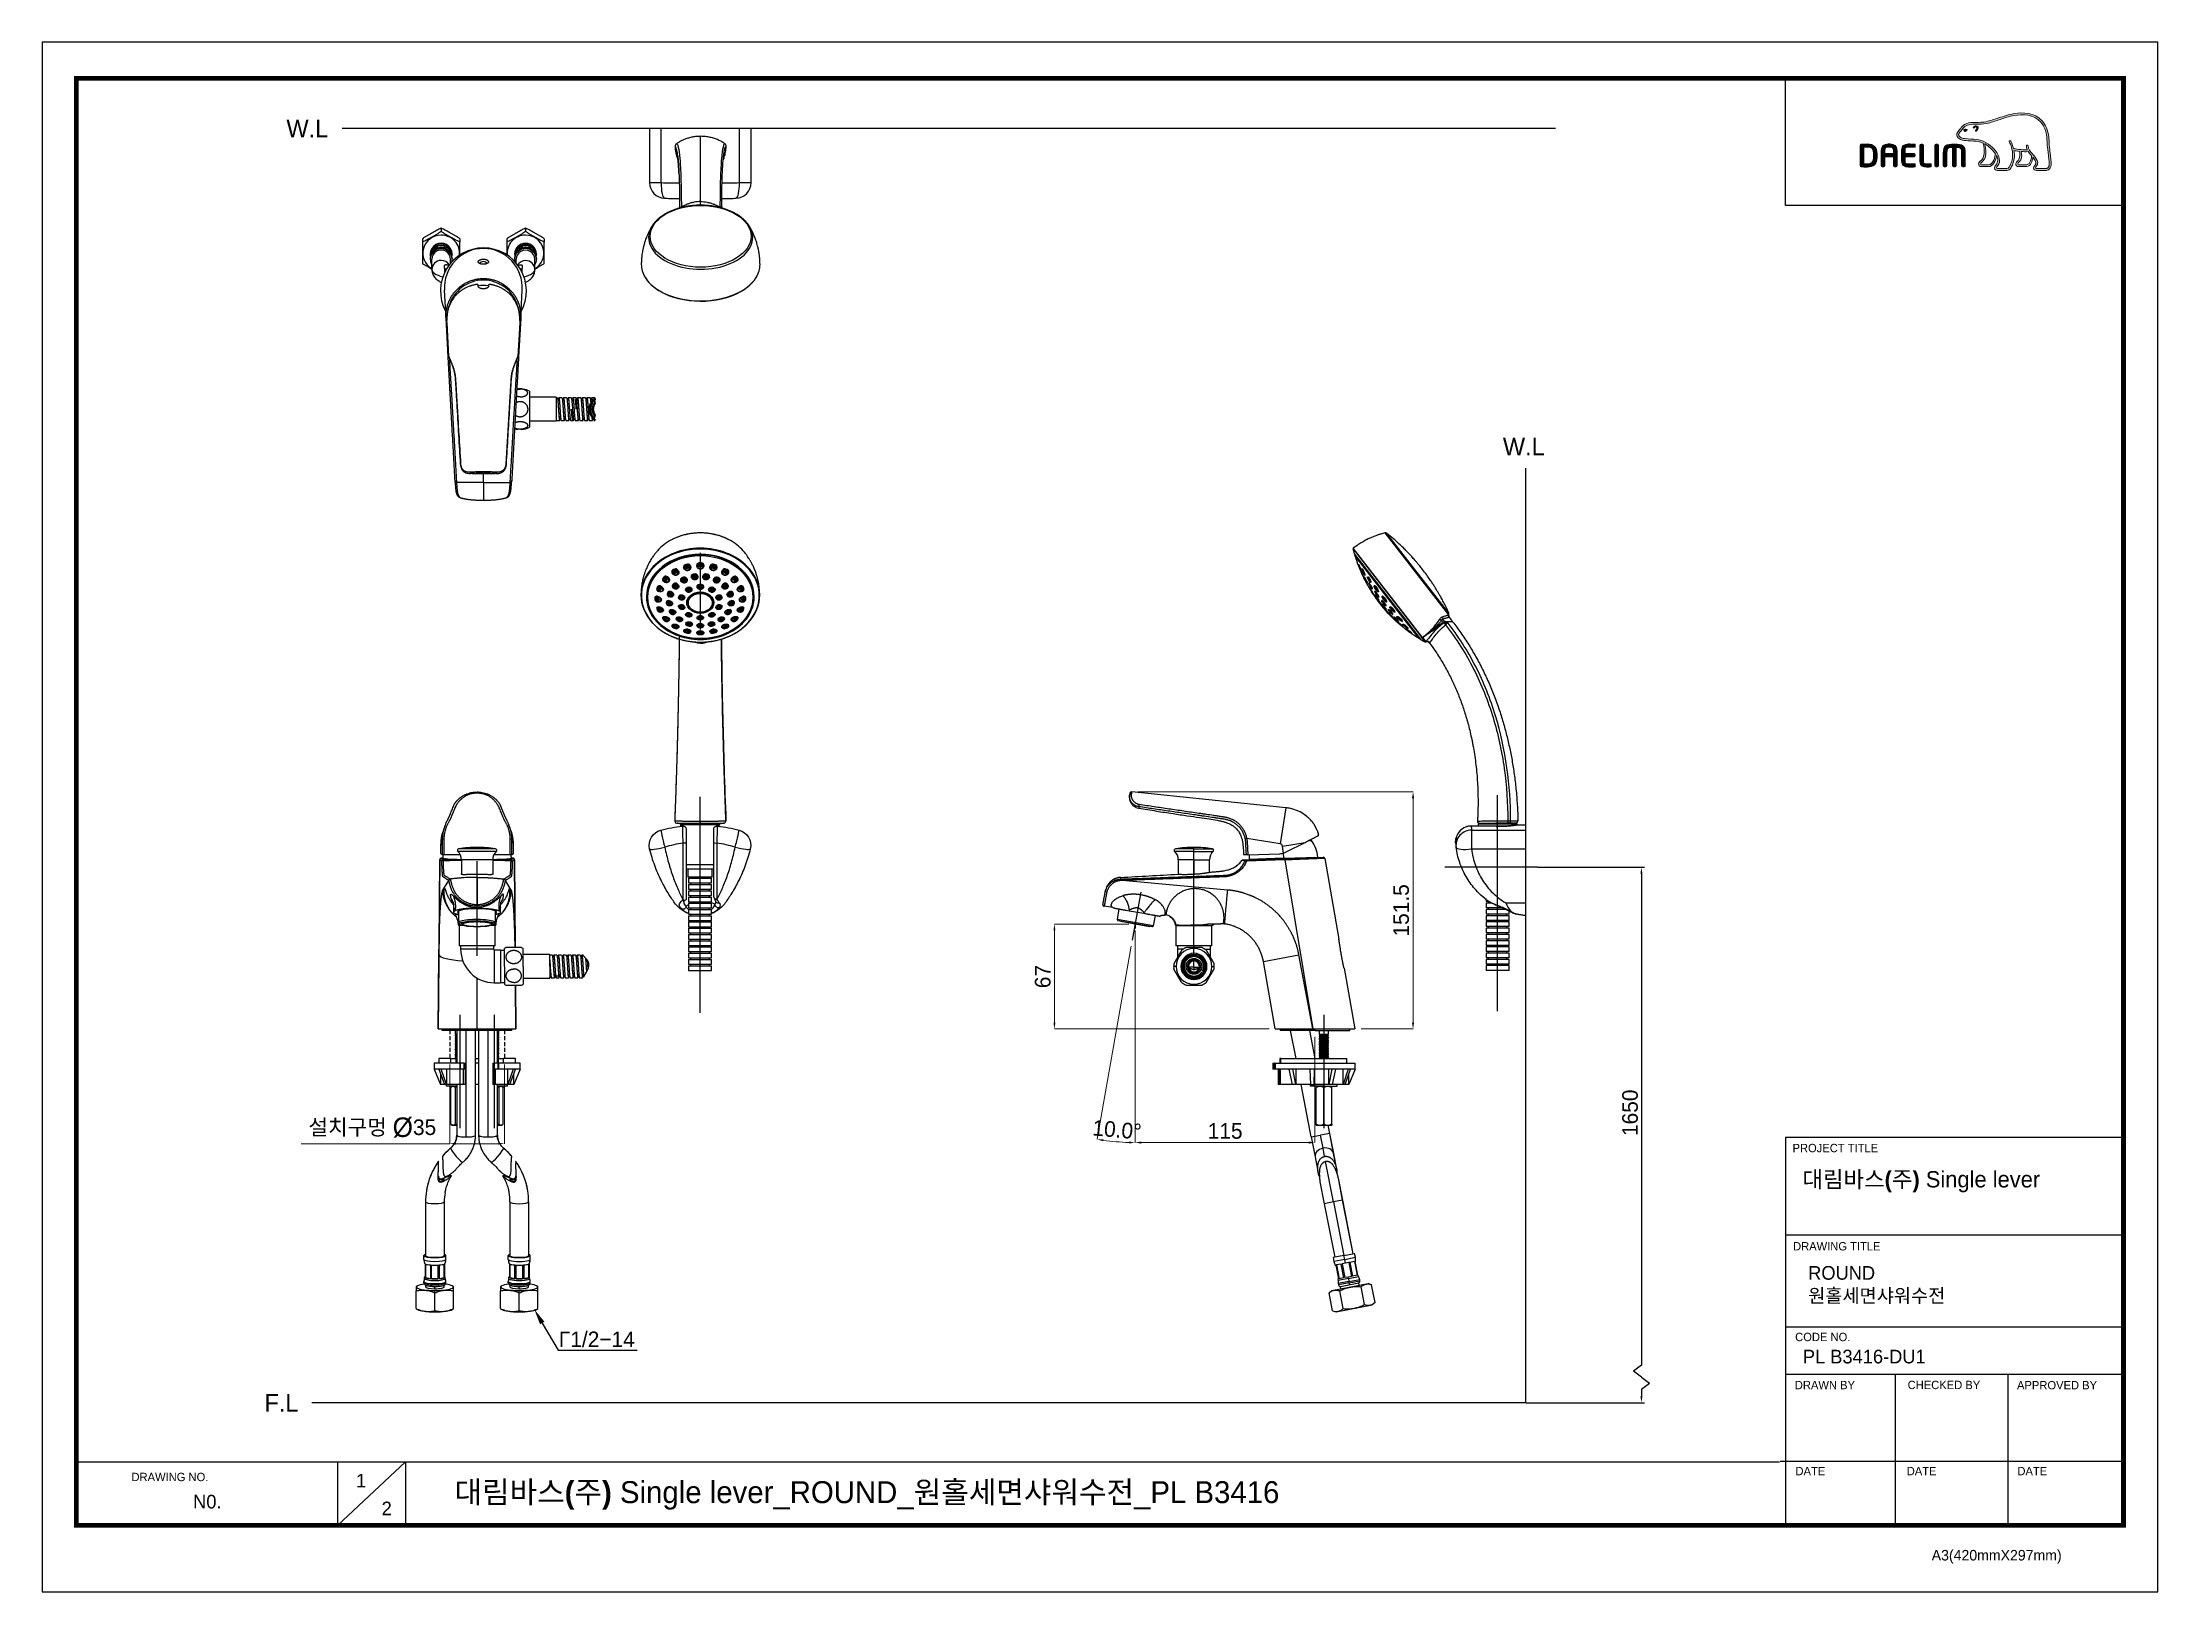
# Model space of a CAD drawing. Extents: x 1425 to 2779, y 0 to 992.
import ezdxf
from ezdxf import colors
from ezdxf.entities.mleader import LeaderData, LeaderLine
from ezdxf.math import Vec2, Vec3

# ---------------------------------------------------------------- set-up
doc = ezdxf.new("R2010")
doc.units = 0
doc.header["$LTSCALE"] = 10
doc.header["$MEASUREMENT"] = 0
doc.header["$PDMODE"] = 3
doc.header["$PDSIZE"] = -10
for name, pattern in [('ACAD_ISO04W100', [30.5, 24, -3, 0.5, -3]), ('CENTER2', [28.575, 19.05, -3.175, 3.175, -3.175]), ('HIDDEN', [0.375, 0.25, -0.125])]:
    doc.linetypes.add(name, pattern=pattern)
doc.layers.get('0').update_dxf_attribs({"linetype": 'CONTINUOUS'})
doc.layers.get('DEFPOINTS').update_dxf_attribs({"linetype": 'CONTINUOUS'})
doc.layers.add('1', color=7, linetype='CONTINUOUS')
doc.layers.add('BODY', color=7, linetype='CONTINUOUS')
for name, color, linetype, lineweight in [('Cneter', 1, 'CENTER2', 13), ('레이어 1', 7, 'CONTINUOUS', 0), ('치수선', 7, 'CONTINUOUS', 20)]:
    doc.layers.add(name, color=color, linetype=linetype, lineweight=lineweight)
doc.styles.add('Daelim Dimension', font='')
doc.styles.get("Standard").update_dxf_attribs({"font": 'SYMBOL'})
doc.styles.get('Daelim Dimension').set_extended_font_data('나눔고딕')
doc.dimstyles.new('DEFAULT', dxfattribs={"dimscale": 2, "dimtxt": 2, "dimasz": 2, "dimexe": 0, "dimexo": 2, "dimgap": 1, "dimtad": 1, "dimdec": 1, "dimzin": 9, "dimdsep": 46, "dimtxsty": 'Daelim Dimension', "dimcen": 0.5, "dimclrd": 252, "dimclre": 252, "dimclrt": 3, "dimadec": 1, "dimazin": 0, "dimtfac": 1, "dimtdec": 1, "dimtix": 1, "dimtmove": 0, "dimatfit": 3, "dimfxl": 1, "dimtolj": 1, "dimtzin": 1, "dimlwd": 9, "dimlwe": 9, "dimarcsym": 0})

msp = doc.modelspace()

# ---------------------------------------------------------------- texts
at = {"color": 5, "lineweight": -3, "ltscale": 40, "style": 'Daelim Dimension'}
for s, height, p in [('PROJECT TITLE', 5.3435, (2545.01, 281.42)), ('DRAWING TITLE', 5.3435, (2545.35, 218.53)), ('CODE NO.', 5.344, (2546.69, 160.45)), ('DRAWN BY', 5.344, (2546.48, 129.65)), ('CHECKED BY', 5.344, (2618.68, 129.74)), ('APPROVED BY', 5.3435, (2688.7, 129.57)), ('DRAWING NO.', 5.3435, (1481.74, 70.79)), ('DATE', 5.344, (2546.9, 74.57)), ('DATE', 5.344, (2618.11, 74.57)), ('DATE', 5.344, (2688.95, 74.57)), ('A3(420mmX297mm)', 6.7441, (2634.09, 19.99))]:
    msp.add_text(s, height=height, dxfattribs=at).set_placement(p)
at = {"color": 7, "lineweight": -3, "ltscale": 0.5, "insert": (2441.04, 306.67), "char_height": 10, "attachment_point": 5, "rotation": 90, "style": 'Daelim Dimension'}
msp.add_mtext('\\A1;1650', dxfattribs=at)
at = {"lineweight": -3, "attachment_point": 1, "style": 'Daelim Dimension'}
for s, insert, char_height, width in [('{\\fPretendard Variable SemiBold|b0|i0|c129|p2;\\C7;대림바스(주)\\f나눔고딕|b0|i0|c129|p50; }Single lever', (2551.37, 269.35), 10.4749, 168.3551), (' ROUND\\P 원홀세면샤워수전 ', (2551.74, 208.52), 8.745, 147.1623), ('PL B3416-DU1', (2551.59, 154.94), 8.7446, 147.1623), ('1', (1625.45, 75.48), 8.74, 12.204), ('N0. ', (1521.2, 62.05), 8.745, 54.8578), ('2', (1641.85, 57.66), 8.74, 12.204)]:
    msp.add_mtext(s, dxfattribs=dict(at, insert=insert, char_height=char_height, width=width))
at = {"color": 2, "lineweight": -3, "insert": (1688.51, 70.78), "char_height": 14.0538, "width": 622.1015, "attachment_point": 1, "style": 'Daelim Dimension'}
msp.add_mtext('{\\fPretendard Variable SemiBold|b0|i0|c129|p2;대림바스(주)} Single lever_ROUND_원홀세면샤워수전_PL B3416', dxfattribs=at)
at = {"layer": '치수선', "lineweight": -3, "char_height": 11.25, "attachment_point": 3, "style": 'Daelim Dimension'}
for s, insert in [('W.L', (1607.68, 942.57)), ('W.L', (2386.35, 738.88)), ('F.L', (1588.6, 126.59))]:
    msp.add_mtext_dynamic_manual_height_columns(s, width=17.4109, gutter_width=12.5, heights=[0], dxfattribs=dict(at, insert=insert))

# ---------------------------------------------------------------- blocks, each defined once
blk = doc.blocks.new('*D14')
at = {"color": 5, "lineweight": 9, "ltscale": 0.5, "transparency": 16777216}
for p, q in [((1685.5, 337.5), (1685.5, 286.9)), ((1720.5, 337.5), (1720.5, 286.9)), ((1685.5, 286.9), (1590.3, 286.9)), ((1716.5, 286.9), (1689.5, 286.9))]:
    blk.add_line(p, q, dxfattribs=at)
at = {"color": 5, "ltscale": 0.5, "transparency": 16777216}
for points in [[(1689.5, 287.6), (1689.5, 286.3), (1685.5, 286.9)], [(1716.5, 287.6), (1716.5, 286.3), (1720.5, 286.9)]]:
    blk.add_solid(points, dxfattribs=at)
at = {"layer": 'DEFPOINTS', "color": 0, "ltscale": 0.5, "transparency": 16777216}
for p in [(1685.5, 341.5), (1720.5, 341.5), (1685.5, 286.9)]:
    blk.add_point(p, dxfattribs=at)
at = {"color": 7, "lineweight": -3, "ltscale": 0.5, "transparency": 16777216, "insert": (1635.9, 296.9), "char_height": 10, "attachment_point": 5, "style": 'Daelim Dimension'}
blk.add_mtext('\\A1;설치구멍 {\\H1.25x;\\C256;Ø}35', dxfattribs=at)
blk = doc.blocks.new('*D15')
at = {"color": 5, "lineweight": 9, "ltscale": 0.5, "transparency": 16777216}
for p, q in [((2120.2, 427.5), (2072.5, 427.5)), ((2072.5, 364.4), (2072.5, 423.5)), ((2209.9, 360.4), (2072.5, 360.4))]:
    blk.add_line(p, q, dxfattribs=at)
at = {"color": 5, "ltscale": 0.5, "transparency": 16777216}
for points in [[(2071.9, 423.5), (2073.2, 423.5), (2072.5, 427.5)], [(2071.9, 364.4), (2073.2, 364.4), (2072.5, 360.4)]]:
    blk.add_solid(points, dxfattribs=at)
at = {"layer": 'DEFPOINTS', "color": 0, "ltscale": 0.5, "transparency": 16777216}
for p in [(2072.5, 427.5), (2124.2, 427.5), (2213.9, 360.4)]:
    blk.add_point(p, dxfattribs=at)
at = {"color": 7, "lineweight": -3, "ltscale": 0.5, "transparency": 16777216, "insert": (2065.1, 393.9), "char_height": 10, "attachment_point": 5, "rotation": 90, "style": 'Daelim Dimension'}
blk.add_mtext('\\A1;67', dxfattribs=at)
blk = doc.blocks.new('*D16')
at = {"color": 5, "lineweight": 9, "ltscale": 0.5, "transparency": 16777216}
for p, q in [((2124.2, 423.5), (2124.2, 287.6)), ((2239.3, 355.4), (2239.3, 287.6)), ((2128.2, 287.6), (2235.3, 287.6))]:
    blk.add_line(p, q, dxfattribs=at)
at = {"color": 5, "ltscale": 0.5, "transparency": 16777216}
for points in [[(2128.2, 288.3), (2128.2, 286.9), (2124.2, 287.6)], [(2235.3, 288.3), (2235.3, 286.9), (2239.3, 287.6)]]:
    blk.add_solid(points, dxfattribs=at)
at = {"layer": 'DEFPOINTS', "color": 0, "ltscale": 0.5, "transparency": 16777216}
for p in [(2124.2, 427.5), (2239.3, 359.4), (2239.3, 287.6)]:
    blk.add_point(p, dxfattribs=at)
at = {"color": 7, "lineweight": -3, "ltscale": 0.5, "transparency": 16777216, "insert": (2181.8, 295), "char_height": 10, "attachment_point": 5, "style": 'Daelim Dimension'}
blk.add_mtext('\\A1;115', dxfattribs=at)
blk = doc.blocks.new('*D17')
at = {"color": 5, "lineweight": 9, "ltscale": 0.5, "transparency": 16777216}
for p, q in [((2126, 512.1), (2302.1, 512.1)), ((2302.1, 364.4), (2302.1, 508.1)), ((2268.8, 360.4), (2302.1, 360.4))]:
    blk.add_line(p, q, dxfattribs=at)
at = {"color": 5, "ltscale": 0.5, "transparency": 16777216}
for points in [[(2301.4, 508.1), (2302.8, 508.1), (2302.1, 512.1)], [(2301.4, 364.4), (2302.8, 364.4), (2302.1, 360.4)]]:
    blk.add_solid(points, dxfattribs=at)
at = {"layer": 'DEFPOINTS', "color": 0, "ltscale": 0.5, "transparency": 16777216}
for p in [(2122, 512.1), (2302.1, 512.1), (2264.8, 360.4)]:
    blk.add_point(p, dxfattribs=at)
at = {"color": 7, "lineweight": -3, "ltscale": 0.5, "transparency": 16777216, "insert": (2294.5, 436.3), "char_height": 10, "attachment_point": 5, "rotation": 90, "style": 'Daelim Dimension'}
blk.add_mtext('\\A1;151.5', dxfattribs=at)
blk = doc.blocks.new('*D18')
at = {"color": 5, "lineweight": 9, "ltscale": 0.5, "transparency": 16777216}
for p, q in [((2124.2, 420.6), (2124.2, 287.6)), ((2121.7, 413.3), (2099.9, 289.7))]:
    blk.add_line(p, q, dxfattribs=at)
blk.add_arc((2124.2, 427.5), 139.9, 261.6385, 268.3615, dxfattribs=at)
at = {"color": 5, "ltscale": 0.5, "transparency": 16777216}
for points in [[(2103.7, 288.4), (2103.9, 289.7), (2099.9, 289.7)], [(2120.2, 288.3), (2120.2, 287), (2124.2, 287.6)]]:
    blk.add_solid(points, dxfattribs=at)
at = {"layer": 'DEFPOINTS', "color": 0, "ltscale": 0.5, "transparency": 16777216}
for p in [(2127.8, 448), (2124.2, 427.5), (2124.2, 424.6), (2122.4, 417.3), (2107.9, 288.5)]:
    blk.add_point(p, dxfattribs=at)
at = {"color": 7, "lineweight": -3, "ltscale": 0.5, "transparency": 16777216, "insert": (2112.6, 295.8), "char_height": 10, "attachment_point": 5, "rotation": 355, "style": 'Daelim Dimension'}
blk.add_mtext('\\A1;10.0°', dxfattribs=at)

# ---------------------------------------------------------------- dimensions: what is measured, and where the dimension line sits
at = {"color": 5, "lineweight": -3, "ltscale": 0.5}
dim = msp.add_linear_dim(base=(2302.11, 512.1), p1=(2264.77, 360.43), p2=(2121.99, 512.1), angle=90, text='151.5', dimstyle='DEFAULT', override={"dimtxt": 5, "dimclrd": 5, "dimclre": 5, "dimclrt": 7}, dxfattribs=at)
dim.commit()
dim.dimension.update_dxf_attribs({"geometry": '*D17', "text_midpoint": (2294.47, 436.26)})
dim = msp.add_angular_dim_2l(base=(2107.93, 288.53), line1=((2127.8, 448.03), (2122.37, 417.25)), line2=((2124.17, 427.47), (2124.17, 424.64)), dimstyle='DEFAULT', override={"dimtxt": 5, "dimclrd": 5, "dimclre": 5, "dimclrt": 7}, dxfattribs=at)
dim.commit()
dim.dimension.update_dxf_attribs({"geometry": '*D18', "text_midpoint": (2112.65, 295.78)})
dim = msp.add_linear_dim(base=(2072.52, 427.47), p1=(2213.9, 360.43), p2=(2124.17, 427.47), angle=90, dimstyle='DEFAULT', override={"dimtxt": 5, "dimclrd": 5, "dimclre": 5, "dimclrt": 7}, dxfattribs=at)
dim.commit()
dim.dimension.update_dxf_attribs({"geometry": '*D15', "text_midpoint": (2065.08, 393.95)})
dim = msp.add_linear_dim(base=(2239.34, 287.59), p1=(2124.17, 427.47), p2=(2239.34, 359.43), text='115', dimstyle='DEFAULT', override={"dimtxt": 5, "dimclrd": 5, "dimclre": 5, "dimclrt": 7}, dxfattribs=at)
dim.commit()
dim.dimension.update_dxf_attribs({"geometry": '*D16', "text_midpoint": (2181.75, 294.98)})
dim = msp.add_linear_dim(base=(1685.46, 286.95), p1=(1720.46, 341.51), p2=(1685.46, 341.51), text='설치구멍 {\\H1.25x;\\C256;Ø}<>', dimstyle='DEFAULT', override={"dimtxt": 5, "dimclrd": 5, "dimclre": 5, "dimclrt": 7}, dxfattribs=at)
dim.commit()
dim.dimension.update_dxf_attribs({"geometry": '*D14', "text_midpoint": (1635.88, 286.95), "dimtype": 160})

# ---------------------------------------------------------------- hatches: boundary and pattern name
at = {"layer": '레이어 1'}
h = msp.add_hatch(color=5, dxfattribs=at)
h.dxf.hatch_style = 1
edge = h.paths.add_edge_path(flags=16)
edge.add_spline(control_points=[(2708.62, 912), (2708.02, 911.34), (2707.27, 911.33), (2707.24, 911.33), (2707.24, 911.33), (2701.26, 911.33), (2701.26, 911.33), (2701.04, 911.33), (2700.87, 911.39), (2700.76, 911.5), (2700.67, 911.58), (2700.63, 911.72), (2700.63, 911.89), (2700.63, 912.23), (2700.87, 912.54), (2701.13, 912.86), (2701.38, 913.18), (2701.61, 913.47), (2701.74, 913.84), (2702.06, 914.72), (2702.03, 915.66), (2701.64, 916.49), (2700.93, 917.99), (2699.88, 919.16), (2698.87, 920.3), (2698.87, 920.3), (2698.52, 920.68), (2698.52, 920.68), (2697.2, 922.15), (2695.84, 923.68), (2695.73, 925.74), (2695.71, 926.15), (2695.52, 926.4), (2695.25, 926.39), (2695.25, 926.39), (2694.87, 926.2), (2694.86, 926.2), (2694.75, 926.09), (2694.69, 925.91), (2694.69, 925.72), (2694.69, 925.72), (2694.7, 925.65), (2694.7, 925.65), (2694.75, 924.9), (2694.93, 924.17), (2695.24, 923.41), (2695.24, 923.41), (2695.27, 923.33), (2695.27, 923.33), (2695.27, 923.33), (2695.19, 923.33), (2695.19, 923.33), (2691.35, 923.17), (2687.58, 923.9), (2686.48, 924.17), (2685.79, 926.92), (2684.68, 928.74), (2684.64, 928.81), (2684.55, 928.96), (2684.41, 929.07), (2684.28, 929.1), (2684.28, 929.1), (2683.96, 929.06), (2683.92, 929.05), (2683.89, 929.01), (2683.83, 928.93), (2683.71, 928.77), (2683.71, 928.77), (2683.69, 928.63), (2683.69, 928.63), (2683.69, 928.63), (2683.8, 928.27), (2683.8, 928.27), (2683.88, 928.13), (2685.85, 924.67), (2685.85, 920.09), (2685.85, 917.27), (2685.11, 914.61), (2683.65, 912.18), (2683.3, 911.59), (2682.84, 911.33), (2682.15, 911.33), (2682.15, 911.33), (2676.25, 911.33), (2676.25, 911.33), (2676.06, 911.33), (2675.65, 911.47), (2675.65, 911.9), (2675.65, 912.13), (2675.87, 912.52), (2676.23, 912.93), (2678.69, 915.66), (2677.27, 919.94), (2674.91, 922.75), (2672.63, 925.47), (2668.92, 928.89), (2664.15, 929.74), (2662.46, 930.04), (2659.68, 930.2), (2657.43, 930.33), (2657.43, 930.33), (2655.16, 930.47), (2655.16, 930.47), (2654, 930.56), (2652.07, 931.27), (2651.49, 932.38), (2651.24, 932.84), (2651.27, 933.31), (2651.58, 933.84), (2651.77, 934.17), (2652.04, 934.45), (2652.38, 934.78), (2652.75, 935.16), (2653.14, 935.55), (2653.43, 936.07), (2653.43, 936.07), (2653.52, 936.23), (2653.52, 936.23), (2654.66, 938.41), (2657.01, 939.56), (2660.5, 939.65), (2660.5, 939.65), (2662.47, 939.67), (2662.47, 939.67), (2664.63, 939.68), (2667.08, 939.7), (2669.1, 940.13), (2671.93, 940.74), (2674.77, 941.71), (2677.28, 942.56), (2677.28, 942.56), (2677.36, 942.59), (2677.36, 942.59), (2680.46, 943.65), (2683.67, 944.75), (2686.95, 945.28), (2692.19, 946.15), (2699.4, 946.12), (2703.93, 941.03), (2706.02, 938.68), (2707.31, 935.44), (2707.76, 931.4), (2707.76, 931.4), (2707.74, 931.41), (2707.72, 931.43), (2707.76, 931.35), (2707.79, 930.89), (2707.98, 928.33), (2708.03, 927.09), (2708.09, 925.82), (2708.41, 923.45), (2708.41, 923.45), (2709.33, 915.53), (2709.33, 915.53), (2709.33, 915.53), (2709.38, 914.56), (2709.38, 914.56), (2709.38, 913.43), (2709.13, 912.56), (2708.62, 912)], knot_values=[0, 0, 0, 0, 1, 1, 1, 2, 2, 2, 3, 3, 3, 4, 4, 4, 5, 5, 5, 6, 6, 6, 7, 7, 7, 8, 8, 8, 9, 9, 9, 10, 10, 10, 11, 11, 11, 12, 12, 12, 13, 13, 13, 14, 14, 14, 15, 15, 15, 16, 16, 16, 17, 17, 17, 18, 18, 18, 19, 19, 19, 20, 20, 20, 21, 21, 21, 22, 22, 22, 23, 23, 23, 24, 24, 24, 25, 25, 25, 26, 26, 26, 27, 27, 27, 28, 28, 28, 29, 29, 29, 30, 30, 30, 31, 31, 31, 32, 32, 32, 33, 33, 33, 34, 34, 34, 35, 35, 35, 36, 36, 36, 37, 37, 37, 38, 38, 38, 39, 39, 39, 40, 40, 40, 41, 41, 41, 42, 42, 42, 43, 43, 43, 44, 44, 44, 45, 45, 45, 46, 46, 46, 47, 47, 47, 48, 48, 48, 49, 49, 49, 50, 50, 50, 51, 51, 51, 52, 52, 52, 53, 53, 53, 53], degree=3, periodic=0)
edge = h.paths.add_edge_path(flags=16)
edge.add_spline(control_points=[(2694.78, 913.71), (2694.78, 913.71), (2689.9, 913.71), (2689.9, 913.71), (2689.54, 913.71), (2689.25, 914), (2689.25, 914.36), (2689.25, 914.62), (2689.48, 914.95), (2689.69, 915.17), (2690.68, 916.12), (2691.7, 917.43), (2691.7, 919.92), (2691.7, 919.92), (2691.63, 921.04), (2691.63, 921.05), (2691.63, 921.05), (2691.45, 922.15), (2691.45, 922.15), (2691.45, 922.15), (2691.44, 922.22), (2691.44, 922.22), (2691.44, 922.22), (2691.51, 922.21), (2691.51, 922.21), (2692.42, 922.15), (2694.19, 922.05), (2695.89, 922.13), (2696.31, 921.44), (2697.01, 920.57), (2698.02, 919.39), (2697.97, 918.81), (2697.49, 913.71), (2694.78, 913.71)], knot_values=[0, 0, 0, 0, 1, 1, 1, 2, 2, 2, 3, 3, 3, 4, 4, 4, 5, 5, 5, 6, 6, 6, 7, 7, 7, 8, 8, 8, 9, 9, 9, 10, 10, 10, 11, 11, 11, 11], degree=3, periodic=0)
edge = h.paths.add_edge_path(flags=16)
edge.add_spline(control_points=[(2670.29, 913.71), (2670.29, 913.71), (2666, 913.71), (2666, 913.71), (2665.68, 913.71), (2665.33, 913.97), (2665.33, 914.36), (2665.33, 914.6), (2665.53, 914.9), (2665.9, 915.19), (2666.98, 916.05), (2668.62, 917.36), (2668.8, 920.97), (2668.8, 920.97), (2668.83, 921.95), (2668.83, 921.95), (2668.83, 923.49), (2668.47, 925.34), (2668.14, 927), (2668.14, 927), (2668.09, 927.17), (2668.09, 927.17), (2668.09, 927.17), (2668.23, 927.06), (2668.23, 927.06), (2668.87, 926.67), (2672.37, 924.29), (2674.85, 920.79), (2674.64, 919.13), (2673.71, 913.71), (2670.29, 913.71)], knot_values=[0, 0, 0, 0, 1, 1, 1, 2, 2, 2, 3, 3, 3, 4, 4, 4, 5, 5, 5, 6, 6, 6, 7, 7, 7, 8, 8, 8, 9, 9, 9, 10, 10, 10, 10], degree=3, periodic=0)
edge = h.paths.add_edge_path()
edge.add_spline(control_points=[(2710.54, 915.65), (2710.54, 915.66), (2709.63, 923.61), (2709.63, 923.61), (2709.29, 925.99), (2709.24, 927.26), (2709.2, 928.38), (2709.2, 928.38), (2708.97, 931.52), (2708.97, 931.52), (2708.5, 935.82), (2707.1, 939.29), (2704.84, 941.83), (2699.94, 947.33), (2692.3, 947.39), (2686.74, 946.48), (2683.34, 945.91), (2680.08, 944.8), (2676.94, 943.73), (2676.94, 943.73), (2676.83, 943.69), (2676.83, 943.69), (2674.37, 942.85), (2671.58, 941.9), (2668.84, 941.31), (2666.96, 940.91), (2664.6, 940.89), (2662.52, 940.88), (2662.52, 940.88), (2660.46, 940.86), (2660.46, 940.86), (2656.5, 940.76), (2653.8, 939.39), (2652.44, 936.78), (2652.44, 936.78), (2652.38, 936.67), (2652.38, 936.67), (2652.15, 936.27), (2651.82, 935.94), (2651.52, 935.64), (2651.19, 935.31), (2650.82, 934.93), (2650.53, 934.45), (2650.25, 933.97), (2650.11, 933.48), (2650.11, 933), (2650.11, 932.59), (2650.21, 932.2), (2650.41, 931.82), (2651.25, 930.23), (2653.65, 929.37), (2655.09, 929.27), (2655.09, 929.27), (2657.2, 929.13), (2657.25, 929.13), (2659.36, 929.01), (2662.24, 928.84), (2663.93, 928.55), (2664.92, 928.37), (2666.04, 928.02), (2667.07, 927.53), (2667.14, 927.26), (2667.68, 924.88), (2667.68, 921.95), (2667.68, 921.95), (2667.66, 921.02), (2667.66, 921.02), (2667.5, 917.93), (2666.15, 916.85), (2665.17, 916.06), (2665.07, 915.99), (2664.19, 915.26), (2664.12, 914.38), (2664.08, 913.88), (2664.22, 913.43), (2664.52, 913.1), (2664.85, 912.75), (2665.35, 912.57), (2666, 912.57), (2666, 912.57), (2670.29, 912.57), (2670.29, 912.57), (2673.49, 912.57), (2675.08, 916.02), (2675.56, 919.26), (2675.56, 919.26), (2675.57, 919.71), (2675.57, 919.71), (2675.57, 919.71), (2675.7, 919.49), (2675.7, 919.49), (2676.12, 918.57), (2676.36, 917.48), (2676.36, 916.65), (2676.36, 915.5), (2676, 914.49), (2675.32, 913.73), (2675.15, 913.56), (2674.3, 912.67), (2674.3, 911.79), (2674.3, 911.79), (2674.3, 911.64), (2674.3, 911.64), (2674.42, 910.59), (2675.27, 910.12), (2676.06, 910.12), (2676.06, 910.12), (2682.15, 910.12), (2682.15, 910.12), (2683.25, 910.12), (2684.13, 910.62), (2684.69, 911.55), (2686.24, 914.12), (2687.02, 916.92), (2687.02, 919.85), (2687.02, 920.77), (2686.94, 921.75), (2686.77, 922.76), (2686.77, 922.76), (2686.75, 922.84), (2686.75, 922.84), (2686.75, 922.84), (2686.83, 922.83), (2686.83, 922.83), (2687.57, 922.68), (2688.75, 922.48), (2690.2, 922.32), (2690.2, 922.32), (2690.25, 922.32), (2690.25, 922.32), (2690.25, 922.32), (2690.44, 921.2), (2690.44, 921.2), (2690.44, 921.2), (2690.48, 920.94), (2690.48, 920.93), (2690.48, 920.93), (2690.54, 919.94), (2690.54, 919.94), (2690.54, 917.57), (2689.47, 916.54), (2688.89, 915.99), (2688.88, 915.98), (2688.07, 915.16), (2687.98, 914.44), (2687.98, 914.44), (2687.96, 914.21), (2687.96, 914.21), (2687.96, 913.98), (2688.02, 913.53), (2688.42, 913.12), (2688.77, 912.75), (2689.31, 912.57), (2690.04, 912.57), (2690.04, 912.57), (2694.78, 912.57), (2694.78, 912.57), (2697.66, 912.57), (2698.53, 916.23), (2698.88, 918.29), (2698.88, 918.29), (2698.9, 918.5), (2698.9, 918.5), (2698.9, 918.5), (2699.01, 918.34), (2699.01, 918.34), (2699.67, 917.49), (2700.26, 916.55), (2700.54, 915.96), (2700.68, 915.66), (2700.76, 915.32), (2700.76, 914.98), (2700.76, 914.98), (2700.66, 914.29), (2700.66, 914.29), (2700.55, 913.92), (2700.29, 913.58), (2700.04, 913.24), (2699.68, 912.77), (2699.3, 912.28), (2699.3, 911.68), (2699.3, 911.68), (2699.34, 911.35), (2699.34, 911.35), (2699.51, 910.56), (2700.15, 910.12), (2701.14, 910.12), (2701.14, 910.12), (2707.24, 910.12), (2707.24, 910.12), (2707.37, 910.12), (2708.56, 910.15), (2709.5, 911.16), (2710.24, 911.97), (2710.6, 913.08), (2710.6, 914.55), (2710.6, 914.55), (2710.54, 915.64), (2710.54, 915.65)], knot_values=[0, 0, 0, 0, 1, 1, 1, 2, 2, 2, 3, 3, 3, 4, 4, 4, 5, 5, 5, 6, 6, 6, 7, 7, 7, 8, 8, 8, 9, 9, 9, 10, 10, 10, 11, 11, 11, 12, 12, 12, 13, 13, 13, 14, 14, 14, 15, 15, 15, 16, 16, 16, 17, 17, 17, 18, 18, 18, 19, 19, 19, 20, 20, 20, 21, 21, 21, 22, 22, 22, 23, 23, 23, 24, 24, 24, 25, 25, 25, 26, 26, 26, 27, 27, 27, 28, 28, 28, 29, 29, 29, 30, 30, 30, 31, 31, 31, 32, 32, 32, 33, 33, 33, 34, 34, 34, 35, 35, 35, 36, 36, 36, 37, 37, 37, 38, 38, 38, 39, 39, 39, 40, 40, 40, 41, 41, 41, 42, 42, 42, 43, 43, 43, 44, 44, 44, 45, 45, 45, 46, 46, 46, 47, 47, 47, 48, 48, 48, 49, 49, 49, 50, 50, 50, 51, 51, 51, 52, 52, 52, 53, 53, 53, 54, 54, 54, 55, 55, 55, 56, 56, 56, 57, 57, 57, 58, 58, 58, 59, 59, 59, 60, 60, 60, 61, 61, 61, 62, 62, 62, 63, 63, 63, 64, 64, 64, 65, 65, 65, 66, 66, 66, 66], degree=3, periodic=0)
edge = h.paths.add_edge_path(flags=0)
edge.add_spline(control_points=[(2654.98, 936.22), (2654.98, 936.22), (2655.87, 936.62), (2656.97, 936.19), (2656.97, 936.19), (2657.1, 936.14), (2656.93, 935.89), (2656.39, 935.17), (2655.87, 935.01), (2655.87, 935.01), (2655.87, 935.01), (2655.48, 934.88), (2655.27, 935.14), (2654.83, 935.65), (2654.82, 935.94), (2654.82, 935.94), (2654.82, 935.94), (2654.78, 936.16), (2654.98, 936.22)], knot_values=[0, 0, 0, 0, 1, 1, 1, 2, 2, 2, 3, 3, 3, 4, 4, 4, 5, 5, 5, 6, 6, 6, 6], degree=3, periodic=0)
edge = h.paths.add_edge_path(flags=0)
edge.add_spline(control_points=[(2660.83, 937.85), (2660.7, 937.7), (2660.69, 937.46), (2660.83, 937.33), (2660.97, 937.21), (2661.21, 937.24), (2661.34, 937.39), (2661.41, 937.46), (2662.14, 938.33), (2662.77, 937.88), (2663, 937.72), (2663.09, 937.49), (2663.06, 937.18), (2663, 936.7), (2662.58, 936.15), (2662.29, 935.96), (2662.13, 935.86), (2662.02, 935.65), (2662.1, 935.47), (2662.17, 935.3), (2662.39, 935.25), (2662.57, 935.33), (2663.09, 935.58), (2663.76, 936.42), (2663.85, 937.2), (2663.91, 937.75), (2663.66, 938.2), (2663.23, 938.5), (2662.29, 939.16), (2661.23, 938.27), (2660.83, 937.85)], knot_values=[0, 0, 0, 0, 1, 1, 1, 2, 2, 2, 3, 3, 3, 4, 4, 4, 5, 5, 5, 6, 6, 6, 7, 7, 7, 8, 8, 8, 9, 9, 9, 10, 10, 10, 10], degree=3, periodic=0)
edge = h.paths.add_edge_path(flags=0)
edge.add_spline(control_points=[(2660.72, 937.2), (2660.72, 937.2), (2660.72, 937.2), (2660.72, 937.2), (2660.72, 937.2), (2660.72, 937.2), (2660.72, 937.2)], knot_values=[0, 0, 0, 0, 1, 1, 1, 2, 2, 2, 2], degree=3, periodic=0)
h = msp.add_hatch(color=5, dxfattribs=at)
h.dxf.hatch_style = 2
edge = h.paths.add_edge_path()
edge.add_spline(control_points=[(2655.06, 935.27), (2655.27, 935.01), (2655.65, 935.15), (2655.65, 935.15), (2655.65, 935.15), (2656.18, 935.3), (2656.72, 936.02)], knot_values=[2, 2, 2, 2, 3, 3, 3, 4, 4, 4, 4], degree=3, periodic=0)
edge.add_spline(control_points=[(2656.72, 936.02), (2656.89, 936.27), (2656.76, 936.33), (2656.76, 936.33)], knot_values=[1.00001, 1.00001, 1.00001, 1.00001, 2, 2, 2, 2], degree=3, periodic=0)
edge.add_spline(control_points=[(2656.76, 936.33), (2656.69, 936.36), (2656.62, 936.38), (2656.55, 936.4)], knot_values=[0.9374913, 0.9374913, 0.9374913, 0.9374913, 1, 1, 1, 1], degree=3, periodic=0)
edge.add_spline(control_points=[(2656.55, 936.4), (2656.42, 936.44), (2656.29, 936.47), (2656.17, 936.49)], knot_values=[0.8124938, 0.8124938, 0.8124938, 0.8124938, 0.9374913, 0.9374913, 0.9374913, 0.9374913], degree=3, periodic=0)
edge.add_spline(control_points=[(2656.17, 936.49), (2656.04, 936.51), (2655.92, 936.52), (2655.81, 936.52)], knot_values=[0.6874962, 0.6874962, 0.6874962, 0.6874962, 0.8124938, 0.8124938, 0.8124938, 0.8124938], degree=3, periodic=0)
edge.add_spline(control_points=[(2655.81, 936.52), (2655.7, 936.53), (2655.59, 936.52), (2655.49, 936.51)], knot_values=[0.5624988, 0.5624988, 0.5624988, 0.5624988, 0.6874962, 0.6874962, 0.6874962, 0.6874962], degree=3, periodic=0)
edge.add_spline(control_points=[(2655.49, 936.51), (2655.35, 936.5), (2655.22, 936.48), (2655.11, 936.46)], knot_values=[0.3750025, 0.3750025, 0.3750025, 0.3750025, 0.5624988, 0.5624988, 0.5624988, 0.5624988], degree=3, periodic=0)
edge.add_spline(control_points=[(2655.11, 936.46), (2654.97, 936.42), (2654.86, 936.39), (2654.81, 936.37)], knot_values=[0.1250075, 0.1250075, 0.1250075, 0.1250075, 0.3750025, 0.3750025, 0.3750025, 0.3750025], degree=3, periodic=0)
edge.add_spline(control_points=[(2654.81, 936.37), (2654.79, 936.36), (2654.77, 936.35), (2654.77, 936.35)], knot_values=[0, 0, 0, 0, 0.1250075, 0.1250075, 0.1250075, 0.1250075], degree=3, periodic=0)
edge.add_spline(control_points=[(2654.77, 936.35), (2654.56, 936.3), (2654.61, 936.08), (2654.61, 936.08), (2654.61, 936.08), (2654.62, 935.78), (2655.06, 935.27)], knot_values=[4, 4, 4, 4, 5, 5, 5, 6, 6, 6, 6], degree=3, periodic=0)
h = msp.add_hatch(color=5, dxfattribs=at)
h.dxf.hatch_style = 2
edge = h.paths.add_edge_path()
edge.add_spline(control_points=[(2660.83, 937.85), (2660.7, 937.7), (2660.69, 937.46), (2660.83, 937.33), (2660.97, 937.21), (2661.21, 937.24), (2661.34, 937.39), (2661.41, 937.46), (2662.14, 938.33), (2662.77, 937.88), (2663, 937.72), (2663.09, 937.49), (2663.06, 937.18), (2663, 936.7), (2662.58, 936.15), (2662.29, 935.96), (2662.13, 935.86), (2662.02, 935.65), (2662.1, 935.47), (2662.17, 935.3), (2662.39, 935.25), (2662.57, 935.33), (2663.09, 935.58), (2663.76, 936.42), (2663.85, 937.2), (2663.91, 937.75), (2663.66, 938.2), (2663.23, 938.5), (2662.29, 939.16), (2661.23, 938.27), (2660.83, 937.85)], knot_values=[0, 0, 0, 0, 1, 1, 1, 2, 2, 2, 3, 3, 3, 4, 4, 4, 5, 5, 5, 6, 6, 6, 7, 7, 7, 8, 8, 8, 9, 9, 9, 10, 10, 10, 10], degree=3, periodic=0)
h = msp.add_hatch(color=5, dxfattribs=at)
h.dxf.hatch_style = 2
edge = h.paths.add_edge_path()
edge.add_spline(control_points=[(2596.82, 918.36), (2596.82, 915.58), (2595.55, 914.23), (2592.94, 914.23), (2592.94, 914.23), (2591.16, 914.26), (2590.69, 914.27), (2590.69, 914.27), (2590.69, 924.93), (2590.69, 924.93), (2591.62, 925.02), (2592.93, 925.04), (2592.94, 925.04), (2595.63, 925.04), (2596.82, 923.76), (2596.82, 920.91), (2596.82, 920.91), (2596.82, 918.36), (2596.82, 918.36)], knot_values=[0, 0, 0, 0, 1, 1, 1, 2, 2, 2, 3, 3, 3, 4, 4, 4, 5, 5, 5, 6, 6, 6, 6], degree=3, periodic=0)
edge = h.paths.add_edge_path()
edge.add_spline(control_points=[(2592.94, 927.04), (2591.49, 927.04), (2589.61, 926.95), (2589, 926.85), (2588.61, 926.79), (2588.36, 926.5), (2588.36, 926.12), (2588.36, 926.12), (2588.36, 913.15), (2588.36, 913.15), (2588.36, 912.75), (2588.61, 912.47), (2589.02, 912.41), (2589.6, 912.31), (2591.47, 912.23), (2592.94, 912.23), (2596.99, 912.23), (2599.13, 914.35), (2599.13, 918.36), (2599.13, 918.36), (2599.13, 920.91), (2599.13, 920.91), (2599.13, 924.92), (2596.99, 927.04), (2592.94, 927.04)], knot_values=[0, 0, 0, 0, 1, 1, 1, 2, 2, 2, 3, 3, 3, 4, 4, 4, 5, 5, 5, 6, 6, 6, 7, 7, 7, 8, 8, 8, 8], degree=3, periodic=0)
h = msp.add_hatch(color=5, dxfattribs=at)
h.dxf.hatch_style = 2
edge = h.paths.add_edge_path()
edge.add_spline(control_points=[(2609.57, 920.92), (2609.57, 920.92), (2604.11, 920.92), (2604.11, 920.92), (2604.11, 921.12), (2604.11, 922.87), (2604.11, 922.87), (2604.11, 924.69), (2604.65, 925), (2606.27, 925), (2606.27, 925), (2607.41, 925), (2607.41, 925), (2609.03, 925), (2609.57, 924.69), (2609.57, 922.87), (2609.57, 922.87), (2609.57, 921.12), (2609.57, 920.92)], knot_values=[0, 0, 0, 0, 1, 1, 1, 2, 2, 2, 3, 3, 3, 4, 4, 4, 5, 5, 5, 6, 6, 6, 6], degree=3, periodic=0)
edge = h.paths.add_edge_path()
edge.add_spline(control_points=[(2607.41, 927.04), (2607.41, 927.04), (2606.27, 927.04), (2606.27, 927.04), (2603.18, 927.04), (2601.8, 925.75), (2601.8, 922.87), (2601.8, 922.87), (2601.8, 913), (2601.8, 913), (2601.8, 912.65), (2602.09, 912.36), (2602.42, 912.36), (2602.42, 912.36), (2603.5, 912.36), (2603.5, 912.36), (2603.88, 912.36), (2604.11, 912.68), (2604.11, 913), (2604.11, 913), (2604.11, 918.67), (2604.11, 918.89), (2604.11, 918.89), (2609.57, 918.89), (2609.57, 918.89), (2609.57, 918.67), (2609.57, 913), (2609.57, 913), (2609.57, 912.64), (2609.85, 912.36), (2610.19, 912.36), (2610.19, 912.36), (2611.26, 912.36), (2611.26, 912.36), (2611.63, 912.36), (2611.88, 912.69), (2611.88, 913), (2611.88, 913), (2611.88, 922.87), (2611.88, 922.87), (2611.88, 925.75), (2610.5, 927.04), (2607.41, 927.04)], knot_values=[0, 0, 0, 0, 1, 1, 1, 2, 2, 2, 3, 3, 3, 4, 4, 4, 5, 5, 5, 6, 6, 6, 7, 7, 7, 8, 8, 8, 9, 9, 9, 10, 10, 10, 11, 11, 11, 12, 12, 12, 13, 13, 13, 14, 14, 14, 14], degree=3, periodic=0)
h = msp.add_hatch(color=5, dxfattribs=at)
h.dxf.hatch_style = 2
edge = h.paths.add_edge_path()
edge.add_spline(control_points=[(2614.82, 923.27), (2614.82, 923.27), (2614.82, 916), (2614.82, 916), (2614.82, 913.46), (2616.27, 912.23), (2619.26, 912.23), (2620.57, 912.23), (2622.37, 912.25), (2623.09, 912.32), (2623.08, 912.32), (2623.43, 912.35), (2623.43, 912.35), (2623.43, 912.35), (2623.54, 912.36), (2623.54, 912.36), (2623.54, 912.36), (2623.54, 914.31), (2623.54, 914.31), (2623.54, 914.31), (2619.27, 914.31), (2619.27, 914.31), (2617.13, 914.31), (2617.13, 914.91), (2617.13, 916), (2617.13, 916), (2617.13, 918.69), (2617.13, 918.9), (2617.35, 918.9), (2622.87, 918.9), (2622.87, 918.9), (2623.23, 918.9), (2623.53, 919.19), (2623.53, 919.54), (2623.53, 919.54), (2623.53, 920.26), (2623.53, 920.26), (2623.53, 920.62), (2623.23, 920.91), (2622.87, 920.91), (2622.87, 920.91), (2617.35, 920.91), (2617.13, 920.91), (2617.13, 921.12), (2617.13, 923.27), (2617.13, 923.27), (2617.13, 924.36), (2617.13, 924.96), (2619.27, 924.96), (2619.27, 924.96), (2623.54, 924.94), (2623.54, 924.94), (2623.54, 924.94), (2623.54, 926.88), (2623.54, 926.88), (2623.54, 926.88), (2623.08, 926.92), (2623.08, 926.92), (2622.25, 927), (2620.32, 927.04), (2619.26, 927.04), (2616.27, 927.04), (2614.82, 925.81), (2614.82, 923.27)], knot_values=[0, 0, 0, 0, 1, 1, 1, 2, 2, 2, 3, 3, 3, 4, 4, 4, 5, 5, 5, 6, 6, 6, 7, 7, 7, 8, 8, 8, 9, 9, 9, 10, 10, 10, 11, 11, 11, 12, 12, 12, 13, 13, 13, 14, 14, 14, 15, 15, 15, 16, 16, 16, 17, 17, 17, 18, 18, 18, 19, 19, 19, 20, 20, 20, 21, 21, 21, 21], degree=3, periodic=0)
h = msp.add_hatch(color=5, dxfattribs=at)
h.dxf.hatch_style = 2
edge = h.paths.add_edge_path()
edge.add_spline(control_points=[(2627.24, 926.91), (2626.89, 926.91), (2626.58, 926.61), (2626.58, 926.26), (2626.58, 926.26), (2626.58, 916), (2626.58, 916), (2626.58, 912.66), (2628.87, 912.23), (2630.85, 912.23), (2632.31, 912.23), (2632.69, 912.29), (2633.12, 912.36), (2633.12, 912.36), (2633.37, 912.4), (2633.37, 912.4), (2633.37, 912.4), (2633.71, 912.44), (2633.71, 912.44), (2633.71, 912.44), (2633.81, 912.45), (2633.81, 912.45), (2633.81, 912.45), (2633.81, 914.31), (2633.81, 914.31), (2633.81, 914.31), (2630.88, 914.31), (2630.88, 914.31), (2628.9, 914.31), (2628.9, 915.05), (2628.9, 915.78), (2628.9, 915.78), (2628.9, 926.26), (2628.9, 926.26), (2628.9, 926.61), (2628.6, 926.91), (2628.24, 926.91), (2628.24, 926.91), (2627.24, 926.91), (2627.24, 926.91)], knot_values=[0, 0, 0, 0, 1, 1, 1, 2, 2, 2, 3, 3, 3, 4, 4, 4, 5, 5, 5, 6, 6, 6, 7, 7, 7, 8, 8, 8, 9, 9, 9, 10, 10, 10, 11, 11, 11, 12, 12, 12, 13, 13, 13, 13], degree=3, periodic=0)
h = msp.add_hatch(color=5, dxfattribs=at)
h.dxf.hatch_style = 2
edge = h.paths.add_edge_path()
edge.add_spline(control_points=[(2636.67, 926.91), (2636.28, 926.91), (2636.05, 926.59), (2636.05, 926.28), (2636.05, 926.28), (2636.05, 913), (2636.05, 913), (2636.05, 912.64), (2636.33, 912.36), (2636.67, 912.36), (2636.67, 912.36), (2637.75, 912.36), (2637.75, 912.36), (2638.13, 912.36), (2638.36, 912.68), (2638.36, 913), (2638.36, 913), (2638.36, 926.28), (2638.36, 926.28), (2638.36, 926.63), (2638.09, 926.91), (2637.75, 926.91), (2637.75, 926.91), (2636.67, 926.91), (2636.67, 926.91)], knot_values=[0, 0, 0, 0, 1, 1, 1, 2, 2, 2, 3, 3, 3, 4, 4, 4, 5, 5, 5, 6, 6, 6, 7, 7, 7, 8, 8, 8, 8], degree=3, periodic=0)
h = msp.add_hatch(color=5, dxfattribs=at)
h.dxf.hatch_style = 2
edge = h.paths.add_edge_path()
edge.add_spline(control_points=[(2641.47, 921.17), (2641.47, 921.17), (2641.47, 913), (2641.47, 913), (2641.47, 912.64), (2641.75, 912.36), (2642.09, 912.36), (2642.09, 912.36), (2643.18, 912.36), (2643.18, 912.36), (2643.57, 912.36), (2643.8, 912.68), (2643.8, 913), (2643.8, 913), (2643.8, 920.97), (2643.8, 920.97), (2643.8, 924.49), (2644.4, 924.83), (2647.37, 924.84), (2647.37, 924.62), (2647.37, 913), (2647.37, 913), (2647.37, 912.63), (2647.63, 912.36), (2647.98, 912.36), (2647.98, 912.36), (2649.06, 912.36), (2649.06, 912.36), (2649.44, 912.36), (2649.67, 912.68), (2649.67, 913), (2649.67, 913), (2649.67, 924.59), (2649.67, 924.82), (2651.06, 924.81), (2652.04, 924.7), (2652.57, 924.17), (2653.13, 923.61), (2653.24, 922.57), (2653.24, 920.97), (2653.24, 920.97), (2653.24, 913), (2653.24, 913), (2653.24, 912.65), (2653.52, 912.36), (2653.86, 912.36), (2653.86, 912.36), (2654.96, 912.36), (2654.96, 912.36), (2655.34, 912.36), (2655.57, 912.69), (2655.57, 913), (2655.57, 913), (2655.57, 921.17), (2655.57, 921.17), (2655.57, 926.13), (2653.82, 926.97), (2648.53, 926.97), (2643.23, 926.97), (2641.47, 926.13), (2641.47, 921.17)], knot_values=[0, 0, 0, 0, 1, 1, 1, 2, 2, 2, 3, 3, 3, 4, 4, 4, 5, 5, 5, 6, 6, 6, 7, 7, 7, 8, 8, 8, 9, 9, 9, 10, 10, 10, 11, 11, 11, 12, 12, 12, 13, 13, 13, 14, 14, 14, 15, 15, 15, 16, 16, 16, 17, 17, 17, 18, 18, 18, 19, 19, 19, 20, 20, 20, 20], degree=3, periodic=0)

# ---------------------------------------------------------------- linework, layer by layer
at = {"color": 5, "lineweight": -3, "ltscale": 0.5}
for p, q in [((2540.43, 887.61), (2540.43, 969.12)), ((2382.04, 463.99), (2450.24, 463.99)), ((2448.27, 460.58), (2448.27, 145.12)), ((2540.43, 290.84), (2540.43, 41.17)), ((2448.27, 145.12), (2443.16, 141.29)), ((2448.27, 137.45), (2443.16, 141.29)), ((2448.27, 137.45), (2453.38, 133.61)), ((2448.27, 129.78), (2453.38, 133.61)), ((2448.27, 129.78), (2448.27, 125.1)), ((2374.23, 120.98), (2450.24, 120.98))]:
    msp.add_line(p, q, dxfattribs=at)
at = {"color": 5}
msp.add_line((2670.1, 912.57), (2670.1, 912.57), dxfattribs=at)
at = {"color": 5, "lineweight": -3, "ltscale": 40}
for p, q in [((2756.84, 887.61), (2540.43, 887.61)), ((2756.84, 290.84), (2540.43, 290.84)), ((2756.84, 228.28), (2540.43, 228.28)), ((2756.84, 228.28), (2540.43, 228.28)), ((2756.84, 169.44), (2540.43, 169.44)), ((2756.84, 169.44), (2540.43, 169.44)), ((2756.84, 139.09), (2540.43, 139.09)), ((2756.84, 139.09), (2540.43, 139.09)), ((2610.72, 139.09), (2610.72, 42.48)), ((2682.86, 139.09), (2682.86, 42.48)), ((1613.57, 83.13), (1613.57, 42.33)), ((1613.57, 83.13), (1613.57, 42.33)), ((1657.24, 83.13), (1613.57, 42.33)), ((1657.24, 83.13), (1613.57, 42.33)), ((1657.24, 83.13), (1657.24, 42.33)), ((1657.24, 83.13), (1657.24, 42.33)), ((2756.84, 83.29), (2537.01, 83.29)), ((2756.84, 83.29), (2542.12, 83.29)), ((2756.84, 42.48), (2571.38, 42.48))]:
    msp.add_line(p, q, dxfattribs=at)
at = {"color": 7, "lineweight": -3, "ltscale": 0.5}
for p, q in [((2124.17, 427.47), (2124.17, 424.64)), ((1716.85, 322.94), (1716.85, 299.49)), ((2236.54, 323.71), (2236.54, 324.71))]:
    msp.add_line(p, q, dxfattribs=at)
at = {"color": 7, "linetype": 'HIDDEN', "lineweight": -3}
for p, q in [((1685.46, 359.43), (1685.46, 341.51)), ((1720.46, 359.43), (1720.46, 341.51))]:
    msp.add_line(p, q, dxfattribs=at)
at = {"color": 5, "lineweight": -3}
msp.add_line((1446.44, 83.13), (2536.75, 83.13), dxfattribs=at)
at = {"lineweight": -3, "ltscale": 0.5}
msp.add_lwpolyline([(1424.67, 0), (2778.75, 0), (2778.75, 992.16), (1424.67, 992.16)], close=True, dxfattribs=at)
at = {"color": 5, "linetype": 'ByBlock', "lineweight": -3, "const_width": 3.12}
msp.add_lwpolyline([(1446.44, 42.48), (2756.84, 42.48), (2756.84, 969.12), (1446.44, 969.12)], close=True, dxfattribs=at)
at = {"color": 5, "lineweight": -3, "ltscale": 0.5}
for points in [[(2447.61, 459.77), (2448.94, 459.77), (2448.27, 463.77)], [(2447.61, 125.1), (2448.94, 125.1), (2448.27, 121.1)]]:
    msp.add_solid(points, dxfattribs=at)
at = {"layer": '1', "color": 7, "linetype": 'Continuous', "lineweight": -3}
for p, q in [((1813.36, 936.96), (1813.36, 902.31)), ((1820.86, 936.96), (1813.36, 936.96)), ((1820.86, 902.31), (1820.86, 936.96)), ((1870.86, 936.96), (1820.86, 936.96)), ((1870.86, 902.31), (1870.86, 936.96)), ((1878.36, 936.96), (1870.86, 936.96)), ((1878.36, 902.31), (1878.36, 936.96)), ((1813.36, 902.31), (1820.86, 902.31)), ((1870.86, 902.31), (1878.36, 902.31)), ((1679.99, 873.18), (1679.99, 870.96)), ((1733.99, 873.18), (1733.99, 870.96)), ((1667.99, 866.38), (1667.99, 864.17)), ((1672.99, 856.62), (1672.99, 856.46)), ((1672.99, 853.7), (1672.99, 853.22)), ((1673.74, 856.81), (1673.74, 857.98)), ((1673.99, 846.58), (1673.99, 853.25)), ((1674.07, 858.75), (1677.08, 861.71)), ((1674.07, 857.38), (1674.07, 858.75)), ((1677.08, 859.99), (1677.08, 861.71)), ((1677.87, 862.03), (1682.11, 862.03)), ((1677.87, 860.31), (1677.87, 862.03)), ((1682.11, 860.31), (1682.11, 862.03)), ((1682.92, 861.7), (1685.91, 858.77)), ((1682.92, 861.7), (1682.92, 859.98)), ((1685.91, 858.77), (1685.91, 857.37)), ((1685.99, 850.67), (1685.99, 853.25)), ((1686.24, 856.82), (1686.24, 857.98)), ((1686.99, 856.62), (1686.99, 856.46)), ((1686.99, 853.7), (1686.99, 853.22)), ((1691.99, 866.38), (1691.99, 864.17)), ((1721.99, 866.38), (1721.99, 864.17)), ((1726.99, 856.62), (1726.99, 856.46)), ((1726.99, 853.7), (1726.99, 853.22)), ((1727.74, 856.81), (1727.74, 857.98)), ((1727.99, 850.81), (1727.99, 853.19)), ((1728.08, 858.77), (1731.07, 861.7)), ((1728.08, 858.77), (1728.08, 857.39)), ((1731.07, 861.7), (1731.07, 859.98)), ((1731.87, 862.03), (1736.11, 862.03)), ((1731.87, 862.03), (1731.87, 860.31)), ((1736.11, 862.03), (1736.11, 860.31)), ((1736.91, 861.71), (1739.91, 858.75)), ((1736.91, 859.99), (1736.91, 861.71)), ((1739.91, 857.36), (1739.91, 858.75)), ((1739.99, 846.51), (1739.99, 853.19)), ((1740.24, 856.82), (1740.24, 857.98)), ((1740.99, 856.62), (1740.99, 856.46)), ((1740.99, 853.7), (1740.99, 853.22)), ((1745.99, 866.38), (1745.99, 864.17)), ((1682.33, 845.04), (1682.33, 845.73)), ((1731.65, 845.61), (1731.65, 845.27)), ((1683.08, 815.42), (1682.07, 833.42)), ((1730.91, 815.42), (1731.91, 833.42)), ((1684.45, 790.75), (1683.08, 815.42)), ((1683.68, 813.91), (1683.63, 814.65)), ((1684.95, 790.99), (1683.76, 812.47)), ((1730.23, 812.47), (1729.03, 790.99)), ((1730.91, 815.42), (1729.53, 790.75)), ((1730.35, 814.65), (1730.31, 813.91)), ((1736.49, 768.68), (1736.49, 745.75)), ((1753.49, 764.86), (1736.49, 764.86)), ((1753.49, 764.86), (1753.49, 749.56)), ((1767.29, 763.66), (1766.51, 763.66)), ((1778.47, 762.21), (1776.86, 762.21)), ((1778.59, 763.32), (1778.59, 763.55)), ((1778.59, 761.26), (1778.59, 762.05)), ((1753.49, 749.56), (1736.49, 749.56)), ((1778.47, 752.21), (1777.68, 752.21)), ((1778.59, 752.35), (1778.59, 753.17)), ((1778.59, 750.07), (1778.59, 750.29)), ((2284.09, 678), (2324.8, 625.52)), ((2324.96, 626.7), (2285.39, 677.72)), ((2263.66, 667.71), (2307.63, 611.03)), ((2308.16, 611.1), (2263.84, 668.23)), ((2264.56, 664.39), (2285.72, 637.12)), ((2264.61, 664.29), (2306.79, 609.91)), ((2306.05, 610.34), (2264.84, 663.47)), ((2266.35, 658.92), (2266.36, 658.91)), ((2267.07, 657.99), (2267.39, 657.58)), ((2267.53, 657.32), (2267.21, 657.72)), ((2267.98, 656.35), (2267.66, 656.77)), ((2269.39, 651.69), (2269.39, 651.69)), ((2269.46, 654.91), (2270.06, 654.13)), ((2269.47, 651.55), (2269.49, 651.53)), ((2270.17, 653.91), (2269.58, 654.68)), ((2270.77, 652.75), (2269.76, 654.06)), ((2273.29, 649.97), (2274.12, 648.9)), ((1811.99, 639.65), (1811.93, 637.75)), ((1822.86, 648.55), (1822.75, 648.79)), ((1879.8, 637.75), (1879.75, 639.65)), ((2271.18, 649.38), (2271.17, 649.4)), ((2271.24, 649.28), (2271.25, 649.26)), ((2271.26, 649.25), (2271.25, 649.26)), ((2271.26, 649.25), (2271.52, 648.9)), ((2272.18, 647.76), (2271.41, 648.74)), ((2272.58, 645.18), (2272.58, 645.18)), ((2274.83, 647.53), (2273.25, 649.56)), ((2274.19, 648.73), (2273.37, 649.79)), ((2274.17, 643.13), (2274.37, 642.87)), ((2275.64, 643.29), (2274.18, 645.17)), ((2274.43, 642.79), (2274.23, 643.05)), ((2274.51, 645.1), (2274.49, 645.12)), ((2274.56, 644.99), (2274.54, 645.02)), ((2274.56, 644.99), (2274.58, 644.97)), ((2280.86, 633.35), (2275.53, 640.23)), ((2275.55, 640.19), (2286.17, 626.5)), ((2276.11, 639.33), (2285.47, 627.26)), ((2279.75, 641.18), (2277.79, 643.71)), ((2280.04, 637.63), (2278.06, 640.17)), ((2278.19, 643.66), (2279.16, 642.4)), ((2279.18, 642.3), (2278.21, 643.54)), ((2279.85, 635.49), (2278.21, 637.61)), ((2278.53, 637.51), (2278.85, 637.1)), ((2278.87, 637.06), (2278.55, 637.48)), ((2278.92, 639.4), (2278.9, 639.43)), ((2278.94, 639.35), (2278.91, 639.38)), ((2280.04, 637.48), (2280.04, 637.48)), ((2284.99, 634.42), (2282.93, 637.08)), ((2284.65, 635.24), (2283.64, 636.55)), ((2283.67, 636.59), (2284.7, 635.26)), ((2285.72, 637.12), (2306.88, 609.84)), ((1837.77, 634.04), (1837.77, 633.55)), ((1853.97, 633.55), (1853.97, 634.04)), ((2286.2, 626.47), (2280.86, 633.35)), ((2284.57, 631.78), (2282.53, 634.41)), ((2284.33, 629.71), (2282.68, 631.84)), ((2283.81, 633.07), (2283.78, 633.1)), ((2283.83, 633.07), (2283.81, 633.1)), ((2284.29, 630.08), (2283.96, 630.49)), ((2283.99, 630.47), (2284.32, 630.05)), ((2288.82, 626.3), (2287.09, 628.53)), ((2290.13, 627.79), (2288.17, 630.32)), ((2288.61, 624.51), (2288.41, 624.77)), ((2288.47, 624.69), (2288.67, 624.44)), ((2288.51, 627.01), (2288.49, 627.04)), ((2288.58, 626.96), (2288.55, 626.98)), ((2290.08, 628.25), (2289.11, 629.49)), ((2289.2, 629.45), (2290.18, 628.19)), ((2290.08, 628.25), (2290.14, 628.16)), ((2292.21, 621.94), (2291.08, 623.39)), ((2294.67, 621.94), (2293.09, 623.98)), ((2294.92, 622), (2294.1, 623.06)), ((2294.25, 622.95), (2295.08, 621.88)), ((1829.67, 610.98), (1829.67, 610.98)), ((1862.07, 610.98), (1862.07, 610.98)), ((2290.26, 622.39), (2290.26, 622.39)), ((2292.38, 622.02), (2292.39, 622)), ((2292.41, 621.98), (2292.39, 622)), ((2292.51, 621.89), (2292.49, 621.91)), ((2294.27, 619.28), (2293.92, 619.72)), ((2294.81, 618.89), (2294.97, 618.68)), ((2294.92, 622), (2294.93, 621.99)), ((2294.98, 618.67), (2294.97, 618.68)), ((2295.1, 618.55), (2295.09, 618.56)), ((2296, 617.39), (2296, 617.38)), ((2298.16, 617.44), (2297.15, 618.75)), ((2298.71, 617.11), (2298.12, 617.88)), ((2298.3, 617.72), (2298.91, 616.94)), ((2300.26, 614.74), (2299.94, 615.15)), ((2301.08, 614.07), (2300.76, 614.47)), ((2300.98, 614.27), (2301.3, 613.86)), ((2302.02, 612.93), (2302.01, 612.94)), ((2307.63, 611.03), (2307.63, 611.03)), ((2309.76, 608.27), (2307.63, 611.03)), ((2308.11, 611.06), (2308.11, 611.05)), ((2308.17, 611.08), (2310.31, 608.32)), ((1845.87, 608), (1845.87, 608.06)), ((1845.87, 608.03), (1845.87, 607.37)), ((2310.36, 608.08), (2310.36, 608.08)), ((2120.69, 510.14), (2120.7, 510.14)), ((2120.7, 510.14), (2120.91, 511.28)), ((2220.76, 502.01), (2121.99, 512.1)), ((2220.76, 502.01), (2217.1, 478.86)), ((1682.58, 490.78), (1681.18, 487.05)), ((1724.75, 487.05), (1723.34, 490.78)), ((1829.47, 493.63), (1829.46, 493.62)), ((1833.64, 491.85), (1833.18, 491.35)), ((1833.18, 491.35), (1833.27, 490.05)), ((1833.18, 491.35), (1845.64, 491.35)), ((1833.64, 491.85), (1845.64, 491.85)), ((1845.64, 491.85), (1857.64, 491.85)), ((1845.64, 491.35), (1858.11, 491.35)), ((1858.11, 491.35), (1857.64, 491.85)), ((1858.02, 490.05), (1858.11, 491.35)), ((1862.27, 493.62), (1862.27, 493.63)), ((2339.57, 487.72), (2339.57, 475.62)), ((2339.57, 487.72), (2374.22, 487.72)), ((2344.22, 491.89), (2343.76, 491.39)), ((2343.76, 491.39), (2343.84, 490.16)), ((2368.69, 491.39), (2343.76, 491.39)), ((2368.22, 491.89), (2344.22, 491.89)), ((2350.6, 490.3), (2349.28, 490.3)), ((2350.55, 490.28), (2349.33, 490.28)), ((2368.69, 491.39), (2368.22, 491.89)), ((2368.65, 490.89), (2368.69, 491.39)), ((2374.22, 490.89), (2368.65, 490.89)), ((2374.22, 487.72), (2374.22, 490.89)), ((2374.22, 475.62), (2374.22, 487.72)), ((1679.61, 477.64), (1679.57, 473.52)), ((1679.65, 477.42), (1679.6, 473.01)), ((1680.92, 482.26), (1679.73, 478.86)), ((1715.29, 473.96), (1690.64, 473.96)), ((1714.77, 475.69), (1691.16, 475.69)), ((1726.2, 478.86), (1725, 482.26)), ((1726.32, 473.01), (1726.28, 477.42)), ((1726.35, 473.52), (1726.32, 477.64)), ((1834.84, 443), (1834.84, 479.43)), ((1836.84, 479.58), (1836.84, 444.68)), ((1854.44, 444.98), (1854.44, 479.58)), ((1856.44, 479.43), (1856.44, 443.6)), ((2161.84, 473.96), (2149.52, 473.96)), ((2161.84, 475.69), (2150.04, 475.69)), ((2161.84, 475.69), (2161.84, 476.6)), ((2161.84, 475.69), (2173.64, 475.69)), ((2161.84, 473.96), (2161.84, 475.69)), ((2161.84, 468.7), (2161.84, 473.96)), ((2161.84, 473.96), (2174.16, 473.96)), ((2217.1, 478.86), (2195.62, 482.26)), ((2218.54, 477.42), (2232.99, 479.84)), ((2219.27, 473.01), (2218.54, 477.42)), ((2220.91, 473.67), (2232.99, 479.84)), ((2235.26, 480.99), (2237.11, 481.05)), ((2235.89, 481.23), (2236.68, 481.26)), ((2339.57, 475.62), (2374.22, 475.62)), ((2374.22, 441.18), (2374.22, 475.62)), ((1679.01, 468.63), (1678, 360.43)), ((1679.05, 468.57), (1678.04, 360.43)), ((1680.42, 467.71), (1679.05, 468.57)), ((1680.88, 471.86), (1679.75, 472.58)), ((1680.04, 469.57), (1681.42, 468.71)), ((1682.65, 469.34), (1682.62, 469.31)), ((1682.63, 469.31), (1682.67, 469.34)), ((1692.96, 468.7), (1692.96, 459.42)), ((1712.96, 468.7), (1692.96, 468.7)), ((1712.96, 468.7), (1712.96, 459.42)), ((1723.29, 469.31), (1723.26, 469.34)), ((1723.3, 469.31), (1723.27, 469.34)), ((1724.51, 468.71), (1725.88, 469.57)), ((1725.05, 471.86), (1726.18, 472.58)), ((1726.88, 468.57), (1725.5, 467.71)), ((1726.88, 468.57), (1727.4, 412.43)), ((1727.44, 412.43), (1726.92, 468.63)), ((1836.84, 465.64), (1845.64, 465.64)), ((1837.89, 462.85), (1837.89, 457.85)), ((1845.64, 465.64), (1854.44, 465.64)), ((1853.39, 457.85), (1853.39, 462.85)), ((2151.84, 468.7), (2151.84, 459.42)), ((2161.84, 468.7), (2151.84, 468.7)), ((2161.84, 468.7), (2161.84, 459.52)), ((2161.84, 468.7), (2171.84, 468.7)), ((2171.84, 460.7), (2171.84, 468.7)), ((2220.05, 468.57), (2195.38, 467.71)), ((2195.4, 468.71), (2220.07, 469.57)), ((2196.36, 471.86), (2216.72, 472.58)), ((2219.09, 469.64), (2197.11, 468.87)), ((2199.11, 468.94), (2199.01, 468.84)), ((2218.98, 472.93), (2219.09, 469.64)), ((2219.09, 469.64), (2241.08, 470.41)), ((2219.1, 469.54), (2219.09, 469.64)), ((2220.05, 468.57), (2238.04, 360.43)), ((2220.07, 469.57), (2244.5, 470.43)), ((2239.19, 470.24), (2239.08, 470.34)), ((2245.52, 469.6), (2254.64, 417.89)), ((1681.09, 449.33), (1684.85, 455.4)), ((1724.84, 449.33), (1721.08, 455.4)), ((1837.89, 457.85), (1845.64, 457.85)), ((1838.34, 456.85), (1838.34, 453.85)), ((1838.34, 456.85), (1845.64, 456.85)), ((1838.34, 453.85), (1845.64, 453.85)), ((1838.34, 452.85), (1838.34, 449.85)), ((1838.34, 452.85), (1845.64, 452.85)), ((1838.34, 449.85), (1845.64, 449.85)), ((1838.34, 448.85), (1838.34, 445.85)), ((1838.34, 448.85), (1845.64, 448.85)), ((1839.64, 457.85), (1839.64, 456.85)), ((1839.64, 453.85), (1839.64, 452.85)), ((1839.64, 449.85), (1839.64, 448.85)), ((1845.64, 457.85), (1853.39, 457.85)), ((1845.64, 456.85), (1852.94, 456.85)), ((1845.64, 453.85), (1852.94, 453.85)), ((1845.64, 452.85), (1852.94, 452.85)), ((1845.64, 449.85), (1852.94, 449.85)), ((1845.64, 448.85), (1852.94, 448.85)), ((1851.64, 456.85), (1851.64, 457.85)), ((1851.64, 452.85), (1851.64, 453.85)), ((1851.64, 448.85), (1851.64, 449.85)), ((1852.94, 453.85), (1852.94, 456.85)), ((1852.94, 449.85), (1852.94, 452.85)), ((1852.94, 445.85), (1852.94, 448.85)), ((2183.45, 449.33), (2115.93, 455.4)), ((1687.96, 437.86), (1687.96, 435.15)), ((1691.06, 435.81), (1691.06, 428.35)), ((1702.96, 438.89), (1702.96, 440.06)), ((1702.96, 438.1), (1702.96, 438.89)), ((1702.96, 437.32), (1702.96, 437.68)), ((1714.86, 428.35), (1714.86, 435.81)), ((1717.96, 435.15), (1717.96, 437.86)), ((1838.34, 445.85), (1845.64, 445.85)), ((1838.34, 444.85), (1838.34, 441.85)), ((1838.34, 444.85), (1845.64, 444.85)), ((1838.34, 441.85), (1845.64, 441.85)), ((1838.34, 440.85), (1838.34, 437.85)), ((1838.34, 440.85), (1845.64, 440.85)), ((1838.34, 437.85), (1845.64, 437.85)), ((1838.34, 436.85), (1838.34, 433.85)), ((1838.34, 436.85), (1845.64, 436.85)), ((1838.34, 433.85), (1845.64, 433.85)), ((1839.64, 445.85), (1839.64, 444.85)), ((1839.64, 441.85), (1839.64, 440.85)), ((1839.64, 437.85), (1839.64, 436.85)), ((1839.64, 433.85), (1839.64, 432.85)), ((1845.64, 445.85), (1852.94, 445.85)), ((1845.64, 444.85), (1852.94, 444.85)), ((1845.64, 441.85), (1852.94, 441.85)), ((1845.64, 440.85), (1852.94, 440.85)), ((1845.64, 437.85), (1852.94, 437.85)), ((1845.64, 436.85), (1852.94, 436.85)), ((1845.64, 433.85), (1852.94, 433.85)), ((1851.64, 444.85), (1851.64, 445.85)), ((1851.64, 440.85), (1851.64, 441.85)), ((1851.64, 436.85), (1851.64, 437.85)), ((1851.64, 432.85), (1851.64, 433.85)), ((1852.94, 441.85), (1852.94, 444.85)), ((1852.94, 437.85), (1852.94, 440.85)), ((1852.94, 433.85), (1852.94, 436.85)), ((2109.83, 438.1), (2104.39, 438.89)), ((2113.81, 437.21), (2112.61, 430.42)), ((2120.37, 436.06), (2129.78, 434.4)), ((2348.92, 443.19), (2348.92, 441.89)), ((2350.85, 441.89), (2348.92, 441.89)), ((2348.92, 440.89), (2348.92, 437.89)), ((2352.7, 440.89), (2348.92, 440.89)), ((2359.56, 437.89), (2348.92, 437.89)), ((2348.92, 436.89), (2348.92, 433.89)), ((2361.74, 436.89), (2348.92, 436.89)), ((2363.52, 433.89), (2348.92, 433.89)), ((2350.22, 441.89), (2350.22, 440.89)), ((2350.22, 437.89), (2350.22, 436.89)), ((2350.22, 433.89), (2350.22, 432.89)), ((2361.45, 441.18), (2374.22, 441.18)), ((2362.22, 432.89), (2362.22, 433.89)), ((2363.52, 433.89), (2363.52, 435.98)), ((2374.22, 432.89), (2374.22, 441.18)), ((1690.98, 426.91), (1691.46, 426.63)), ((1691.25, 427.99), (1691.94, 427.32)), ((1691.46, 426.63), (1691.46, 413.63)), ((1693.48, 426.63), (1691.46, 426.63)), ((1693.66, 428.32), (1693.66, 427.47)), ((1712.26, 427.47), (1712.26, 428.32)), ((1714.46, 426.63), (1712.45, 426.63)), ((1713.99, 427.32), (1714.68, 427.99)), ((1714.46, 426.63), (1714.96, 426.92)), ((1714.46, 413.63), (1714.46, 426.63)), ((1838.34, 432.85), (1838.34, 429.85)), ((1838.34, 432.85), (1845.64, 432.85)), ((1838.34, 429.85), (1845.64, 429.85)), ((1838.34, 428.85), (1838.34, 425.85)), ((1838.34, 428.85), (1845.64, 428.85)), ((1838.34, 425.85), (1845.64, 425.85)), ((1838.34, 424.85), (1838.34, 421.85)), ((1838.34, 424.85), (1845.64, 424.85)), ((1838.34, 421.85), (1845.64, 421.85)), ((1838.34, 420.85), (1838.34, 417.85)), ((1838.34, 420.85), (1845.64, 420.85)), ((1839.64, 429.85), (1839.64, 428.85)), ((1839.64, 425.85), (1839.64, 424.85)), ((1839.64, 421.85), (1839.64, 420.85)), ((1845.64, 432.85), (1852.94, 432.85)), ((1845.64, 429.85), (1852.94, 429.85)), ((1845.64, 428.85), (1852.94, 428.85)), ((1845.64, 425.85), (1852.94, 425.85)), ((1845.64, 424.85), (1852.94, 424.85)), ((1845.64, 421.85), (1852.94, 421.85)), ((1845.64, 420.85), (1852.94, 420.85)), ((1851.64, 428.85), (1851.64, 429.85)), ((1851.64, 424.85), (1851.64, 425.85)), ((1851.64, 420.85), (1851.64, 421.85)), ((1852.94, 429.85), (1852.94, 432.85)), ((1852.94, 425.85), (1852.94, 428.85)), ((1852.94, 421.85), (1852.94, 424.85)), ((1852.94, 417.85), (1852.94, 420.85)), ((2112.61, 430.42), (2113.18, 429.61)), ((2136.05, 426.29), (2112.61, 430.42)), ((2135.23, 425.72), (2113.18, 429.61)), ((2115.05, 429.28), (2115.01, 429.08)), ((2133.33, 425.85), (2115.01, 429.08)), ((2133.33, 425.85), (2133.36, 426.05)), ((2135.23, 425.72), (2136.05, 426.29)), ((2136.05, 426.29), (2137.24, 433.08)), ((2143.85, 433.14), (2143.06, 433.25)), ((2149.8, 426.94), (2150.34, 426.63)), ((2150.34, 426.63), (2150.34, 413.63)), ((2150.34, 426.63), (2161.84, 426.63)), ((2161.84, 426.63), (2173.34, 426.63)), ((2173.34, 426.63), (2175.07, 427.63)), ((2173.34, 413.63), (2173.34, 426.63)), ((2181.5, 427.65), (2180.7, 427.76)), ((2348.92, 432.89), (2348.92, 429.89)), ((2363.52, 432.89), (2348.92, 432.89)), ((2363.52, 429.89), (2348.92, 429.89)), ((2348.92, 428.89), (2348.92, 425.89)), ((2363.52, 428.89), (2348.92, 428.89)), ((2363.52, 425.89), (2348.92, 425.89)), ((2348.92, 424.89), (2348.92, 421.89)), ((2363.52, 424.89), (2348.92, 424.89)), ((2363.52, 421.89), (2348.92, 421.89)), ((2348.92, 420.89), (2348.92, 417.89)), ((2363.52, 420.89), (2348.92, 420.89)), ((2350.22, 429.89), (2350.22, 428.89)), ((2350.22, 425.89), (2350.22, 424.89)), ((2350.22, 421.89), (2350.22, 420.89)), ((2362.22, 428.89), (2362.22, 429.89)), ((2362.22, 424.89), (2362.22, 425.89)), ((2362.22, 420.89), (2362.22, 421.89)), ((2363.52, 429.89), (2363.52, 432.89)), ((2363.52, 425.89), (2363.52, 428.89)), ((2363.52, 421.89), (2363.52, 424.89)), ((2363.52, 417.89), (2363.52, 420.89)), ((1678.05, 360.43), (1678.55, 407.82)), ((1714.46, 413.63), (1691.46, 413.63)), ((1692.46, 413.63), (1692.46, 411.43)), ((1713.46, 411.43), (1692.46, 411.43)), ((1713.46, 413.63), (1713.46, 411.43)), ((1713.96, 410.93), (1717.96, 410.93)), ((1713.96, 410.93), (1713.96, 389.93)), ((1717.96, 410.93), (1717.96, 389.93)), ((1717.96, 410.73), (1720.46, 410.73)), ((1720.46, 400.43), (1720.46, 411.9)), ((1732.46, 400.43), (1732.46, 411.9)), ((1749.46, 408.08), (1732.46, 408.08)), ((1749.46, 400.43), (1749.46, 408.08)), ((1838.34, 417.85), (1845.64, 417.85)), ((1838.34, 416.85), (1838.34, 413.85)), ((1838.34, 416.85), (1845.64, 416.85)), ((1838.34, 413.85), (1845.64, 413.85)), ((1838.34, 412.85), (1838.34, 409.85)), ((1838.34, 412.85), (1845.64, 412.85)), ((1838.34, 409.85), (1845.64, 409.85)), ((1838.34, 408.85), (1838.34, 405.85)), ((1838.34, 408.85), (1845.64, 408.85)), ((1839.64, 417.85), (1839.64, 416.85)), ((1839.64, 413.85), (1839.64, 412.85)), ((1839.64, 409.85), (1839.64, 408.85)), ((1845.64, 417.85), (1852.94, 417.85)), ((1845.64, 416.85), (1852.94, 416.85)), ((1845.64, 413.85), (1852.94, 413.85)), ((1845.64, 412.85), (1852.94, 412.85)), ((1845.64, 409.85), (1852.94, 409.85)), ((1845.64, 408.85), (1852.94, 408.85)), ((1851.64, 416.85), (1851.64, 417.85)), ((1851.64, 412.85), (1851.64, 413.85)), ((1851.64, 408.85), (1851.64, 409.85)), ((1852.94, 413.85), (1852.94, 416.85)), ((1852.94, 409.85), (1852.94, 412.85)), ((1852.94, 405.85), (1852.94, 408.85)), ((2161.84, 413.63), (2150.34, 413.63)), ((2151.34, 413.63), (2151.34, 411.43)), ((2151.34, 411.43), (2151.34, 406.16)), ((2154.91, 411.43), (2151.34, 411.43)), ((2153.95, 410.76), (2153.95, 410.76)), ((2173.34, 413.63), (2161.84, 413.63)), ((2161.84, 413.63), (2161.84, 412.43)), ((2168.77, 411.43), (2172.34, 411.43)), ((2172.34, 411.43), (2172.34, 413.63)), ((2172.34, 406.2), (2172.34, 411.43)), ((2206.3, 403.58), (2229.02, 407.82)), ((2237.85, 360.43), (2229.02, 407.82)), ((2363.52, 417.89), (2348.92, 417.89)), ((2348.92, 416.89), (2348.92, 413.89)), ((2363.52, 416.89), (2348.92, 416.89)), ((2363.52, 413.89), (2348.92, 413.89)), ((2348.92, 412.89), (2348.92, 409.89)), ((2363.52, 412.89), (2348.92, 412.89)), ((2363.52, 409.89), (2348.92, 409.89)), ((2348.92, 408.89), (2348.92, 405.89)), ((2363.52, 408.89), (2348.92, 408.89)), ((2350.22, 417.89), (2350.22, 416.89)), ((2350.22, 413.89), (2350.22, 412.89)), ((2350.22, 409.89), (2350.22, 408.89)), ((2362.22, 416.89), (2362.22, 417.89)), ((2362.22, 412.89), (2362.22, 413.89)), ((2362.22, 408.89), (2362.22, 409.89)), ((2363.52, 413.89), (2363.52, 416.89)), ((2363.52, 409.89), (2363.52, 412.89)), ((2363.52, 405.89), (2363.52, 408.89)), ((1702.96, 360.43), (1702.96, 392.96)), ((1720.46, 400.43), (1720.46, 388.96)), ((1732.46, 400.43), (1732.46, 388.96)), ((1732.46, 392.78), (1749.46, 392.78)), ((1749.46, 400.43), (1749.46, 392.78)), ((1753.26, 394.85), (1752.27, 394.85)), ((1838.34, 405.85), (1845.64, 405.85)), ((1838.34, 404.85), (1838.34, 401.85)), ((1838.34, 404.85), (1845.64, 404.85)), ((1838.34, 401.85), (1845.64, 401.85)), ((1838.34, 400.85), (1838.34, 397.85)), ((1838.34, 400.85), (1845.64, 400.85)), ((1838.34, 397.85), (1845.64, 397.85)), ((1839.64, 405.85), (1839.64, 404.85)), ((1839.64, 401.85), (1839.64, 400.85)), ((1845.64, 405.85), (1852.94, 405.85)), ((1845.64, 404.85), (1852.94, 404.85)), ((1845.64, 401.85), (1852.94, 401.85)), ((1845.64, 400.85), (1852.94, 400.85)), ((1845.64, 397.85), (1852.94, 397.85)), ((1851.64, 404.85), (1851.64, 405.85)), ((1851.64, 400.85), (1851.64, 401.85)), ((1852.94, 401.85), (1852.94, 404.85)), ((1852.94, 397.85), (1852.94, 400.85)), ((2150.37, 400.43), (2148.84, 400.43)), ((2161.84, 399.93), (2158.37, 399.93)), ((2161.84, 399.93), (2161.84, 403.93)), ((2161.84, 399.93), (2161.84, 398.26)), ((2161.84, 399.93), (2165.3, 399.93)), ((2161.84, 396.49), (2161.84, 396.23)), ((2173.3, 400.43), (2174.84, 400.43)), ((2213.9, 360.43), (2206.3, 403.58)), ((2257.94, 399.18), (2264.77, 360.43)), ((2363.52, 405.89), (2348.92, 405.89)), ((2348.92, 404.89), (2348.92, 401.89)), ((2363.52, 404.89), (2348.92, 404.89)), ((2363.52, 401.89), (2348.92, 401.89)), ((2348.92, 400.89), (2348.92, 397.89)), ((2363.52, 400.89), (2348.92, 400.89)), ((2363.52, 397.89), (2348.92, 397.89)), ((2350.22, 405.89), (2350.22, 404.89)), ((2350.22, 401.89), (2350.22, 400.89)), ((2362.22, 404.89), (2362.22, 405.89)), ((2362.22, 400.89), (2362.22, 401.89)), ((2363.52, 401.89), (2363.52, 404.89)), ((2363.52, 397.89), (2363.52, 400.89)), ((1713.96, 389.93), (1717.96, 389.93)), ((1717.96, 390.13), (1720.46, 390.13)), ((1727.87, 360.43), (1727.58, 388.43)), ((1727.62, 388.43), (1727.88, 360.43)), ((1727.92, 360.43), (1727.66, 388.43)), ((2156.84, 388.43), (2156.84, 388.43)), ((2169.73, 390.1), (2169.73, 390.1)), ((1678.04, 360.43), (1678, 360.43)), ((1678.04, 360.43), (1678.05, 360.43)), ((1678.05, 360.43), (1702.96, 360.43)), ((1680.71, 359.43), (1680.71, 360.43)), ((1725.21, 359.43), (1680.71, 359.43)), ((1688.96, 359.43), (1688.96, 357.09)), ((1688.96, 356.26), (1688.96, 356.1)), ((1688.96, 355.26), (1688.96, 355.1)), ((1688.96, 354.26), (1688.96, 354.09)), ((1688.96, 353.26), (1688.96, 353.1)), ((1688.96, 352.26), (1688.96, 352.1)), ((1689.46, 356.93), (1689.4, 356.87)), ((1689.46, 356.81), (1689.46, 356.56)), ((1689.46, 355.81), (1689.46, 355.56)), ((1689.46, 354.81), (1689.46, 354.56)), ((1689.46, 353.81), (1689.46, 353.56)), ((1689.46, 352.81), (1689.46, 352.56)), ((1689.96, 359.43), (1689.96, 338.51)), ((1695.96, 291.18), (1695.96, 359.43)), ((1701.96, 292.32), (1701.96, 359.43)), ((1702.96, 360.43), (1727.87, 360.43)), ((1703.96, 359.43), (1703.96, 292.32)), ((1709.96, 291.18), (1709.96, 359.43)), ((1715.96, 338.51), (1715.96, 359.43)), ((1716.96, 356.93), (1715.96, 356.93)), ((1716.85, 356.54), (1716.46, 356.93)), ((1716.46, 356.05), (1716.46, 356.3)), ((1716.46, 355.05), (1716.46, 355.3)), ((1716.46, 354.05), (1716.46, 354.3)), ((1716.46, 353.05), (1716.46, 353.3)), ((1716.46, 352.05), (1716.46, 352.3)), ((1716.96, 356.93), (1716.96, 359.43)), ((1716.96, 355.59), (1716.96, 355.76)), ((1716.96, 354.6), (1716.96, 354.76)), ((1716.96, 353.6), (1716.96, 353.76)), ((1716.96, 352.6), (1716.96, 352.76)), ((1725.21, 359.43), (1725.21, 360.43)), ((1727.87, 360.43), (1727.88, 360.43)), ((1727.92, 360.43), (1727.88, 360.43)), ((2213.9, 360.43), (2237.85, 360.43)), ((2217.09, 360.43), (2217.09, 359.43)), ((2239.34, 359.43), (2217.09, 359.43)), ((2227.2, 341.51), (2223.71, 359.43)), ((2239.42, 341.51), (2235.94, 359.43)), ((2237.85, 360.43), (2238.04, 360.43)), ((2238.04, 360.43), (2264.77, 360.43)), ((2239.34, 359.43), (2239.34, 360.43)), ((2239.34, 359.43), (2261.59, 359.43)), ((2242.04, 359.43), (2242.04, 357.34)), ((2242.04, 357.34), (2242.04, 356.93)), ((2242.04, 356.93), (2248.04, 356.93)), ((2242.24, 356.63), (2242.04, 356.43)), ((2242.04, 356.43), (2242.04, 356.34)), ((2242.04, 356.43), (2242.43, 356.43)), ((2242.04, 355.51), (2242.04, 355.35)), ((2242.04, 354.51), (2242.04, 354.35)), ((2242.04, 353.51), (2242.04, 353.34)), ((2242.04, 352.51), (2242.04, 352.35)), ((2242.54, 356.93), (2242.24, 356.63)), ((2242.54, 356.06), (2242.54, 355.81)), ((2242.54, 355.06), (2242.54, 354.81)), ((2242.54, 354.06), (2242.54, 353.81)), ((2242.54, 353.06), (2242.54, 352.81)), ((2247.76, 356.71), (2247.54, 356.93)), ((2247.54, 356.3), (2247.54, 356.55)), ((2247.54, 355.3), (2247.54, 355.55)), ((2247.54, 354.3), (2247.54, 354.55)), ((2247.54, 353.3), (2247.54, 353.55)), ((2247.54, 352.3), (2247.54, 352.55)), ((2248.04, 356.93), (2248.04, 359.43)), ((2248.04, 355.85), (2248.04, 356.01)), ((2248.04, 354.84), (2248.04, 355.01)), ((2248.04, 353.85), (2248.04, 354.01)), ((2248.04, 352.85), (2248.04, 353.01)), ((2261.59, 359.43), (2261.59, 360.43)), ((1678.52, 341.51), (1678.52, 338.51)), ((1686.14, 341.51), (1678.52, 341.51)), ((1686.14, 341.51), (1689.52, 341.51)), ((1686.14, 338.51), (1686.14, 341.51)), ((1688.96, 351.26), (1688.96, 351.1)), ((1688.96, 350.26), (1688.96, 350.1)), ((1688.96, 349.26), (1688.96, 349.09)), ((1688.96, 348.26), (1688.96, 348.1)), ((1688.96, 347.26), (1688.96, 347.1)), ((1688.96, 346.26), (1688.96, 346.1)), ((1688.96, 345.26), (1688.96, 345.1)), ((1688.96, 344.26), (1688.96, 344.09)), ((1688.96, 343.26), (1688.96, 343.1)), ((1688.96, 342.26), (1688.96, 342.1)), ((1689.46, 351.81), (1689.46, 351.56)), ((1689.46, 350.81), (1689.46, 350.56)), ((1689.46, 349.81), (1689.46, 349.56)), ((1689.46, 348.81), (1689.46, 348.56)), ((1689.46, 347.81), (1689.46, 347.56)), ((1689.46, 346.81), (1689.46, 346.56)), ((1689.46, 345.81), (1689.46, 345.56)), ((1689.46, 344.81), (1689.46, 344.56)), ((1689.46, 343.81), (1689.46, 343.56)), ((1689.46, 342.81), (1689.46, 342.56)), ((1689.46, 341.81), (1689.46, 341.56)), ((1689.52, 341.51), (1689.96, 341.51)), ((1689.52, 338.51), (1689.52, 341.51)), ((1701.96, 341.51), (1703.02, 341.51)), ((1703.02, 341.51), (1703.96, 341.51)), ((1715.96, 341.51), (1716.52, 341.51)), ((1716.46, 351.05), (1716.46, 351.3)), ((1716.46, 350.05), (1716.46, 350.3)), ((1716.46, 349.05), (1716.46, 349.3)), ((1716.46, 348.05), (1716.46, 348.3)), ((1716.46, 347.05), (1716.46, 347.3)), ((1716.46, 346.05), (1716.46, 346.3)), ((1716.46, 345.05), (1716.46, 345.3)), ((1716.46, 344.05), (1716.46, 344.3)), ((1716.46, 343.05), (1716.46, 343.3)), ((1716.46, 342.05), (1716.46, 342.3)), ((1716.52, 341.51), (1719.9, 341.51)), ((1716.52, 341.51), (1716.52, 338.51)), ((1716.96, 351.6), (1716.96, 351.76)), ((1716.96, 350.59), (1716.96, 350.76)), ((1716.96, 349.6), (1716.96, 349.76)), ((1716.96, 348.6), (1716.96, 348.76)), ((1716.96, 347.6), (1716.96, 347.76)), ((1716.96, 346.6), (1716.96, 346.76)), ((1716.96, 345.59), (1716.96, 345.76)), ((1716.96, 344.6), (1716.96, 344.76)), ((1716.96, 343.6), (1716.96, 343.76)), ((1716.96, 342.6), (1716.96, 342.76)), ((1716.96, 341.6), (1716.96, 341.76)), ((1727.52, 341.51), (1719.9, 341.51)), ((1719.9, 338.51), (1719.9, 341.51)), ((1727.52, 338.51), (1727.52, 341.51)), ((2216.81, 341.51), (2216.81, 338.51)), ((2217.36, 341.51), (2216.81, 341.51)), ((2217.36, 341.51), (2259.62, 341.51)), ((2217.36, 338.51), (2217.36, 341.51)), ((2242.04, 351.51), (2242.04, 351.34)), ((2242.04, 350.51), (2242.04, 350.35)), ((2242.04, 349.51), (2242.04, 349.35)), ((2242.04, 348.51), (2242.04, 348.35)), ((2242.04, 347.51), (2242.04, 347.35)), ((2242.04, 346.51), (2242.04, 346.34)), ((2242.04, 345.51), (2242.04, 345.35)), ((2242.04, 344.51), (2242.04, 344.35)), ((2242.04, 343.51), (2242.04, 343.35)), ((2242.04, 342.51), (2242.04, 342.35)), ((2242.54, 352.06), (2242.54, 351.81)), ((2242.54, 351.06), (2242.54, 350.81)), ((2242.54, 350.06), (2242.54, 349.81)), ((2242.54, 349.06), (2242.54, 348.81)), ((2242.54, 348.06), (2242.54, 347.81)), ((2242.54, 347.06), (2242.54, 346.81)), ((2242.54, 346.06), (2242.54, 345.81)), ((2242.54, 345.06), (2242.54, 344.81)), ((2242.54, 344.06), (2242.54, 343.81)), ((2242.54, 343.06), (2242.54, 342.81)), ((2242.54, 342.06), (2242.54, 341.81)), ((2247.54, 351.3), (2247.54, 351.55)), ((2247.54, 350.3), (2247.54, 350.55)), ((2247.54, 349.3), (2247.54, 349.55)), ((2247.54, 348.3), (2247.54, 348.55)), ((2247.54, 347.3), (2247.54, 347.55)), ((2247.54, 346.3), (2247.54, 346.55)), ((2247.54, 345.3), (2247.54, 345.55)), ((2247.54, 344.3), (2247.54, 344.55)), ((2247.54, 343.3), (2247.54, 343.55)), ((2247.54, 342.3), (2247.54, 342.55)), ((2247.54, 341.51), (2247.54, 341.55)), ((2248.04, 351.85), (2248.04, 352.01)), ((2248.04, 350.85), (2248.04, 351.01)), ((2248.04, 349.84), (2248.04, 350.01)), ((2248.04, 348.85), (2248.04, 349.01)), ((2248.04, 347.85), (2248.04, 348.01)), ((2248.04, 346.85), (2248.04, 347.01)), ((2248.04, 345.85), (2248.04, 346.01)), ((2248.04, 344.84), (2248.04, 345.01)), ((2248.04, 343.85), (2248.04, 344.01)), ((2248.04, 342.85), (2248.04, 343.01)), ((2248.04, 341.85), (2248.04, 342.01)), ((2259.62, 338.51), (2259.62, 341.51)), ((1675.52, 338.51), (1675.52, 334.71)), ((1691.85, 338.51), (1675.52, 338.51)), ((1675.52, 334.71), (1675.56, 334.71)), ((1675.56, 334.71), (1679.55, 324.71)), ((1678.49, 334.71), (1675.56, 334.71)), ((1678.49, 334.71), (1682.07, 324.71)), ((1679.97, 334.71), (1678.51, 334.71)), ((1679.55, 331.74), (1679.55, 324.71)), ((1683.32, 324.71), (1679.97, 334.71)), ((1691.85, 334.71), (1679.97, 334.71)), ((1683.32, 334.71), (1683.32, 324.71)), ((1691.85, 338.51), (1692.26, 338.51)), ((1691.85, 338.51), (1691.85, 334.71)), ((1692.26, 334.71), (1691.85, 334.71)), ((1694.47, 338.51), (1692.26, 338.51)), ((1692.26, 334.71), (1692.26, 338.51)), ((1694.47, 334.71), (1692.26, 334.71)), ((1694.1, 334.71), (1694.1, 324.71)), ((1694.47, 338.51), (1695.47, 338.51)), ((1694.47, 338.51), (1694.47, 334.71)), ((1695.47, 334.71), (1694.47, 334.71)), ((1695.47, 334.71), (1695.47, 338.51)), ((1695.47, 324.71), (1695.47, 334.71)), ((1703.02, 338.51), (1701.96, 338.51)), ((1703.96, 338.51), (1703.02, 338.51)), ((1713.02, 338.51), (1714.02, 338.51)), ((1713.02, 338.51), (1713.02, 334.71)), ((1713.02, 334.71), (1713.02, 324.71)), ((1714.02, 334.71), (1713.02, 334.71)), ((1716.18, 338.51), (1714.02, 338.51)), ((1714.02, 334.71), (1714.02, 338.51)), ((1716.18, 334.71), (1714.02, 334.71)), ((1714.51, 334.71), (1714.51, 324.71)), ((1716.18, 338.51), (1716.68, 338.51)), ((1716.18, 338.51), (1716.18, 334.71)), ((1716.68, 334.71), (1716.18, 334.71)), ((1730.52, 338.51), (1716.68, 338.51)), ((1716.68, 338.51), (1716.68, 334.71)), ((1726.05, 334.71), (1716.68, 334.71)), ((1726.05, 334.71), (1722.72, 324.71)), ((1722.72, 324.71), (1722.72, 334.71)), ((1723.97, 324.71), (1727.53, 334.71)), ((1727.53, 334.71), (1726.07, 334.71)), ((1730.48, 334.71), (1726.49, 324.71)), ((1726.49, 324.71), (1726.49, 331.78)), ((1730.48, 334.71), (1727.53, 334.71)), ((1730.48, 334.71), (1730.48, 334.71)), ((1730.52, 334.71), (1730.48, 334.71)), ((1730.52, 334.71), (1730.52, 338.51)), ((2212.4, 338.51), (2213.4, 338.51)), ((2212.4, 338.51), (2212.4, 334.71)), ((2213.4, 334.71), (2212.4, 334.71)), ((2213.62, 338.51), (2213.4, 338.51)), ((2213.4, 334.71), (2213.4, 338.51)), ((2213.62, 334.71), (2213.4, 334.71)), ((2213.62, 338.51), (2213.75, 338.51)), ((2213.62, 338.51), (2213.62, 334.71)), ((2213.75, 334.71), (2213.62, 334.71)), ((2213.75, 338.51), (2265.12, 338.51)), ((2213.75, 338.51), (2213.75, 334.71)), ((2222.59, 334.71), (2213.75, 334.71)), ((2215.8, 334.71), (2215.8, 324.71)), ((2216.8, 324.71), (2216.8, 334.71)), ((2216.99, 334.71), (2216.99, 324.71)), ((2217.12, 334.71), (2217.12, 324.71)), ((2222.59, 334.71), (2224.8, 324.71)), ((2225.15, 334.71), (2222.62, 334.71)), ((2226.96, 324.71), (2225.15, 334.71)), ((2236.12, 334.71), (2225.15, 334.71)), ((2226.96, 334.71), (2226.96, 324.71)), ((2236.12, 334.71), (2236.37, 324.71)), ((2239.08, 334.71), (2236.15, 334.71)), ((2238.87, 324.71), (2239.08, 334.71)), ((2250.05, 334.71), (2239.08, 334.71)), ((2248.27, 324.71), (2248.27, 334.71)), ((2250.05, 334.71), (2248.27, 324.71)), ((2252.61, 334.71), (2250.08, 334.71)), ((2250.43, 324.71), (2252.61, 334.71)), ((2260.65, 334.71), (2252.61, 334.71)), ((2260.65, 334.71), (2257.31, 324.71)), ((2257.31, 324.71), (2257.31, 334.71)), ((2258.56, 324.71), (2262.13, 334.71)), ((2262.13, 334.71), (2260.67, 334.71)), ((2265.08, 334.71), (2261.08, 324.71)), ((2261.08, 324.71), (2261.08, 331.78)), ((2265.07, 334.71), (2262.13, 334.71)), ((2265.08, 334.71), (2265.07, 334.71)), ((2265.12, 334.71), (2265.08, 334.71)), ((2265.12, 334.71), (2265.12, 338.51)), ((1682.07, 324.71), (1679.55, 324.71)), ((1683.32, 324.71), (1682.07, 324.71)), ((1694.1, 324.71), (1683.32, 324.71)), ((1683.46, 323.71), (1683.46, 324.71)), ((1689.96, 323.71), (1683.46, 323.71)), ((1686.96, 323.71), (1686.19, 322.94)), ((1686.19, 299.49), (1686.19, 322.94)), ((1689.08, 299.49), (1689.08, 322.94)), ((1689.96, 324.71), (1689.96, 292.32)), ((1695.47, 324.71), (1694.1, 324.71)), ((1703.02, 324.71), (1701.96, 324.71)), ((1703.96, 324.71), (1703.02, 324.71)), ((1714.51, 324.71), (1713.02, 324.71)), ((1722.72, 324.71), (1714.51, 324.71)), ((1715.96, 292.32), (1715.96, 324.71)), ((1722.46, 323.71), (1715.96, 323.71)), ((1719.74, 322.94), (1718.96, 323.71)), ((1719.74, 299.49), (1719.74, 322.94)), ((1722.46, 323.71), (1722.46, 324.71)), ((1723.97, 324.71), (1722.72, 324.71)), ((1726.49, 324.71), (1723.97, 324.71)), ((2216.8, 324.71), (2215.8, 324.71)), ((2216.99, 324.71), (2216.8, 324.71)), ((2216.99, 324.71), (2217.12, 324.71)), ((2224.8, 324.71), (2217.12, 324.71)), ((2226.96, 324.71), (2224.8, 324.71)), ((2236.37, 324.71), (2226.96, 324.71)), ((2236.98, 291.18), (2230.46, 324.71)), ((2236.37, 324.71), (2238.87, 324.71)), ((2245.04, 323.71), (2236.54, 323.71)), ((2248.27, 324.71), (2238.87, 324.71)), ((2240.04, 299.49), (2240.04, 322.94)), ((2245.04, 323.71), (2245.04, 324.71)), ((2245.04, 323.71), (2253.54, 323.71)), ((2245.04, 299.49), (2245.04, 322.94)), ((2250.43, 324.71), (2248.27, 324.71)), ((2250.04, 299.49), (2250.04, 322.94)), ((2257.31, 324.71), (2250.43, 324.71)), ((2253.54, 323.71), (2253.54, 324.71)), ((2258.56, 324.71), (2257.31, 324.71)), ((2261.08, 324.71), (2258.56, 324.71)), ((1686.19, 299.49), (1686.96, 298.71)), ((1687.63, 298.71), (1686.96, 298.71)), ((1687.63, 298.71), (1689.96, 298.71)), ((1715.96, 298.71), (1718.29, 298.71)), ((1718.96, 298.71), (1718.29, 298.71)), ((1718.96, 298.71), (1719.74, 299.49)), ((2240.04, 298.71), (2242.54, 298.71)), ((2242.54, 298.71), (2247.54, 298.71)), ((2247.54, 298.71), (2250.04, 298.71)), ((2248.76, 293.47), (2247.74, 298.71)), ((2236.95, 291.17), (2242.85, 292.32)), ((2236.95, 291.17), (2239.44, 278.38)), ((2244.46, 284), (2242.84, 292.32)), ((2248.76, 293.47), (2242.85, 292.32)), ((2251.22, 280.67), (2248.73, 293.46)), ((2248.79, 293.48), (2248.76, 293.47)), ((2251.28, 280.68), (2248.79, 293.48)), ((1678.3, 272.46), (1678.3, 273.9)), ((1727.62, 273.88), (1727.62, 272.44)), ((2239.44, 278.38), (2241.45, 268)), ((2245.48, 278.71), (2244.46, 284)), ((2251.14, 249.62), (2246.13, 275.39)), ((2253.23, 270.3), (2251.22, 280.67)), ((2253.29, 270.34), (2251.28, 280.68)), ((2242.52, 262.49), (2245.25, 248.47)), ((2257.03, 250.76), (2254.29, 264.83)), ((2257.09, 250.77), (2254.36, 264.84)), ((1669.96, 249.63), (1669.96, 215.27)), ((1681.96, 249.63), (1681.96, 215.27)), ((1723.96, 249.62), (1723.96, 215.26)), ((1735.96, 249.62), (1735.96, 215.26)), ((2251.14, 249.62), (2245.25, 248.47)), ((2245.25, 248.47), (2251.93, 214.12)), ((2257.03, 250.76), (2251.14, 249.62)), ((2251.14, 249.62), (2257.82, 215.26)), ((2257.09, 250.77), (2257.03, 250.76)), ((2263.71, 216.41), (2257.03, 250.76)), ((2263.77, 216.42), (2257.09, 250.77)), ((1668.96, 212.81), (1668.96, 215.27)), ((1669.71, 209.95), (1669.71, 201.12)), ((1670.04, 209.8), (1670.04, 200.97)), ((1673.05, 209.23), (1673.05, 200.39)), ((1673.84, 200.33), (1673.84, 209.17)), ((1678.08, 200.33), (1678.08, 209.17)), ((1678.89, 200.4), (1678.89, 209.23)), ((1681.88, 200.97), (1681.88, 209.8)), ((1682.21, 209.95), (1682.21, 201.12)), ((1682.96, 212.81), (1682.96, 215.27)), ((1722.96, 212.81), (1722.96, 215.27)), ((1723.71, 209.95), (1723.71, 201.12)), ((1724.05, 200.97), (1724.05, 209.8)), ((1727.04, 200.4), (1727.04, 209.23)), ((1727.84, 209.17), (1727.84, 200.33)), ((1732.08, 209.17), (1732.08, 200.33)), ((1732.88, 209.23), (1732.88, 200.39)), ((1735.88, 209.8), (1735.88, 200.97)), ((1736.21, 209.95), (1736.21, 201.12)), ((1736.96, 212.81), (1736.96, 215.27)), ((2257.85, 215.27), (2250.98, 213.93)), ((2250.98, 213.93), (2251.46, 211.48)), ((2258.33, 212.81), (2251.46, 211.48)), ((2252.32, 209.1), (2252.67, 209.17)), ((2252.67, 209.17), (2252.99, 209.23)), ((2252.67, 209.17), (2254.39, 200.33)), ((2255.94, 209.8), (2252.99, 209.23)), ((2252.99, 209.23), (2254.71, 200.39)), ((2255.94, 209.8), (2256.72, 209.95)), ((2255.94, 209.8), (2257.66, 200.97)), ((2258.8, 210.36), (2256.72, 209.95)), ((2256.72, 209.95), (2258.44, 201.12)), ((2257.85, 215.27), (2264.72, 216.6)), ((2258.33, 212.81), (2257.85, 215.27)), ((2258.33, 212.81), (2265.2, 214.15)), ((2258.8, 210.36), (2258.33, 212.81)), ((2260.89, 210.76), (2258.8, 210.36)), ((2261.66, 210.91), (2260.89, 210.76)), ((2260.89, 210.76), (2262.6, 201.93)), ((2264.62, 211.49), (2261.66, 210.91)), ((2261.66, 210.91), (2263.38, 202.08)), ((2264.94, 211.55), (2264.62, 211.49)), ((2264.62, 211.49), (2266.33, 202.65)), ((2265.2, 214.15), (2264.72, 216.6)), ((2265.28, 211.62), (2264.94, 211.55)), ((2266.66, 202.72), (2264.94, 211.55)), ((1664.87, 195.9), (1663.96, 195.41)), ((1663.96, 181.26), (1663.96, 192.64)), ((1668.96, 197.79), (1668.96, 198.62)), ((1669.36, 200.54), (1669.36, 201.52)), ((1669.96, 196.36), (1669.96, 195.14)), ((1673.05, 200.39), (1670.04, 200.97)), ((1678.08, 200.33), (1673.84, 200.33)), ((1675.96, 194), (1675.96, 195.47)), ((1675.96, 191.32), (1675.96, 192.9)), ((1675.96, 179.94), (1675.96, 191.32)), ((1681.88, 200.97), (1678.89, 200.4)), ((1681.96, 195.14), (1681.96, 196.37)), ((1682.56, 200.54), (1682.56, 201.52)), ((1682.96, 197.79), (1682.96, 198.62)), ((1687.97, 195.41), (1687.05, 195.9)), ((1687.96, 181.26), (1687.96, 192.64)), ((1718.87, 195.9), (1717.96, 195.41)), ((1717.96, 181.26), (1717.96, 192.64)), ((1722.96, 197.79), (1722.96, 198.62)), ((1723.36, 200.54), (1723.36, 201.52)), ((1723.96, 196.36), (1723.96, 195.14)), ((1727.04, 200.4), (1724.05, 200.97)), ((1732.08, 200.33), (1727.84, 200.33)), ((1729.96, 194), (1729.96, 195.47)), ((1729.96, 191.32), (1729.96, 192.9)), ((1729.96, 179.94), (1729.96, 191.32)), ((1735.88, 200.97), (1732.88, 200.39)), ((1735.96, 195.14), (1735.96, 196.37)), ((1736.56, 200.54), (1736.56, 201.52)), ((1736.96, 197.79), (1736.96, 198.62)), ((1741.97, 195.41), (1741.05, 195.9)), ((1741.96, 181.26), (1741.96, 192.64)), ((2248.39, 191.32), (2250.2, 192.9)), ((2250.6, 179.94), (2248.39, 191.32)), ((2250.2, 192.9), (2273.32, 197.39)), ((2254.04, 200.26), (2254.39, 200.33)), ((2254.04, 200.26), (2254.23, 199.28)), ((2261.09, 198.62), (2254.21, 197.28)), ((2254.21, 197.28), (2254.37, 196.46)), ((2260.71, 200.54), (2254.23, 199.28)), ((2261.25, 197.79), (2254.37, 196.46)), ((2257.66, 200.97), (2254.71, 200.39)), ((2257.4, 181.26), (2255.19, 192.64)), ((2255.58, 195.47), (2267.36, 197.76)), ((2255.87, 194), (2255.58, 195.47)), ((2260.52, 201.52), (2258.44, 201.12)), ((2262.6, 201.93), (2260.52, 201.52)), ((2260.71, 200.54), (2260.52, 201.52)), ((2260.71, 200.54), (2267.19, 201.8)), ((2260.71, 200.54), (2261.09, 198.62)), ((2261.09, 198.62), (2267.96, 199.95)), ((2261.25, 197.79), (2261.09, 198.62)), ((2261.25, 197.79), (2268.12, 199.13)), ((2261.47, 196.62), (2261.25, 197.79)), ((2266.33, 202.65), (2263.38, 202.08)), ((2267, 202.78), (2266.66, 202.72)), ((2267.19, 201.8), (2267, 202.78)), ((2267.65, 196.29), (2267.36, 197.76)), ((2268.12, 199.13), (2267.96, 199.95)), ((2271.01, 183.9), (2268.79, 195.29)), ((2275.59, 196.61), (2273.32, 197.39)), ((2277.8, 185.22), (2275.59, 196.61)), ((1663.96, 181.13), (1664.87, 180.64)), ((1675.96, 179.94), (1675.96, 179.15)), ((1687.05, 180.64), (1687.97, 181.13)), ((1717.96, 181.13), (1718.87, 180.64)), ((1729.96, 179.94), (1729.96, 179.15)), ((1741.05, 180.64), (1741.97, 181.13)), ((2250.6, 179.94), (2252.87, 179.15)), ((2252.87, 179.15), (2275.99, 183.65)), ((2277.8, 185.22), (2275.99, 183.65))]:
    msp.add_line(p, q, dxfattribs=at)
for centre, radius, start, end in [((1823.36, 902.31), 10, 180, 268.04914), ((1868.36, 902.31), 10, 271.95086, 0), ((1707.05, 832.99), 27.5, 90, 208.23298), ((1707.05, 832.99), 27.5, 331.20076, 90), ((1730.49, 757.71), 12.5, 61.3146, 99.76111), ((1730.49, 756.71), 12.5, 273.69056, 298.6854), ((1730.49, 756.71), 12.5, 253.4808, 263.743), ((2284.46, 676.55), 1.5, 51.31636, 104.04092), ((2264.14, 667.84), 0.5, 127.45945, 194.22215), ((2264.85, 664.48), 0.3, 196.31569, 217.79946), ((2265.32, 663.62), 0.5, 144.06282, 196.89955), ((2275.95, 640.5), 0.5, 212.49845, 217.79946), ((2286.57, 626.81), 0.5, 217.79946, 223.10117), ((2326.34, 624.91), 1.5, 162.11647, 219.10342), ((2323.6, 626.08), 1.5, 331.57167, 24.28365), ((2306.31, 610.76), 0.5, 238.70122, 291.53709), ((2307.03, 610.1), 0.3, 217.79946, 239.28471), ((2311.11, 606.22), 2, 36.67827, 112.01394), ((2121.89, 511.1), 1, 84.75487, 169.49507), ((2367.72, 493.66), 1.5, 270.61549, 1.27566), ((1691.31, 474.7), 1, 98.83502, 227.6589), ((1685.84, 468.7), 7.12, 0, 47.6589), ((1702.96, 399.75), 76.85, 90, 98.83502), ((1702.96, 399.75), 76.85, 81.16498, 90), ((1720.08, 468.7), 7.12, 132.3411, 180), ((1714.61, 474.7), 1, 312.3411, 81.16498), ((2150.19, 474.7), 1, 98.83502, 227.6589), ((2144.72, 468.7), 7.12, 0, 47.6589), ((2161.84, 399.75), 76.85, 90, 98.83502), ((2161.84, 399.75), 76.85, 81.16498, 90), ((2178.96, 468.7), 7.12, 132.3411, 180), ((2173.49, 474.7), 1, 312.3411, 81.16498), ((2236.7, 480.76), 0.5, 35.40737, 92), ((2219.14, 468.28), 22.04, 5.53948, 35.40737), ((1702.96, 468.28), 22.04, 170.67301, 176.45836), ((1702.96, 468.28), 22.04, 3.54164, 9.34006), ((1837.94, 465.85), 3, 248.48499, 270), ((1853.34, 465.85), 3, 270, 291.51501), ((2193.28, 467.64), 1, 92, 144.42423), ((2219.14, 468.28), 22.04, 170.55906, 178.46052), ((2216.37, 482.58), 10, 272.04527, 286.89521), ((2244.54, 469.43), 1, 10, 92), ((2104.54, 439.88), 1, 169.49507, 261.70331), ((1713.96, 411.43), 21.5, 180, 270), ((1713.96, 411.43), 0.5, 180, 270), ((1726.46, 400.93), 12.5, 113.03956, 118.6854), ((1726.46, 400.93), 12.5, 61.3146, 67.19179), ((2161.84, 400.43), 11.47, 0, 180), ((2161.84, 400.43), 8.35, 0, 180), ((2161.84, 400.43), 13, 112.418, 127.38238), ((2161.84, 400.43), 7.65, 0, 180), ((2161.84, 400.43), 13, 52.62851, 67.37663), ((2161.84, 400.43), 13, 172.4175, 180), ((2161.84, 400.43), 13, 180, 187.40234), ((2161.84, 400.43), 11.47, 180, 0), ((2161.84, 400.43), 8.35, 180, 0), ((2161.84, 400.43), 7.65, 180, 0), ((2161.84, 400.49), 4, 90, 270), ((2161.84, 400.43), 3.5, 0, 180), ((2161.84, 400.43), 3.5, 180, 0), ((2161.84, 400.49), 4, 270, 90), ((2161.84, 400.43), 13, 352.40001, 0), ((2161.84, 400.43), 13, 0, 7.38634), ((1726.46, 399.93), 12.5, 241.3146, 246.96039), ((1726.46, 399.93), 12.5, 292.80819, 298.6854), ((2161.84, 400.43), 13, 232.63341, 247.39328), ((2161.84, 400.43), 13, 292.409, 307.39744), ((2259.31, 213), 8, 191, 209.19487), ((2257.34, 212.62), 8, 352.80513, 11), ((2259.12, 198.24), 5, 167.92608, 191), ((2255.55, 196.69), 1.2, 191, 281), ((2266.94, 198.9), 1.2, 281, 11), ((2263.05, 199), 5, 11, 34.07392)]:
    msp.add_arc(centre, radius, start, end, dxfattribs=at)
at = {"layer": '1', "color": 7, "linetype": 'Continuous', "lineweight": -3, "extrusion": (-6.12323e-17, 7.4988e-33, -1)}
msp.add_arc((-2310.17, 608.54), 0.5, 247.98606, 298.57653, dxfattribs=at)
at = {"layer": '1', "color": 7, "linetype": 'Continuous', "lineweight": -3, "extrusion": (0, 0, -1)}
for centre, start, end in [((-1823.14, 477.99), 346.03749, 75.52249), ((-1868.14, 477.99), 104.47751, 193.96251)]:
    msp.add_arc(centre, 10, start, end, dxfattribs=at)
at = {"layer": '1', "color": 7, "linetype": 'Continuous', "lineweight": -3, "extrusion": (-3.73237e-06, -6.73035e-06, 1)}
msp.add_arc((2344.84, 493.42, -0.01), 1.5, 176.75386, 270.61549, dxfattribs=at)
at = {"layer": '1', "color": 7, "linetype": 'Continuous', "lineweight": -3, "extrusion": (6.12323e-17, -7.4988e-33, -1)}
for start, end in [(352.26817, 352.55568), (307.75665, 314.52317)]:
    msp.add_arc((-2380.04, 483.37), 50.81, start, end, dxfattribs=at)
at = {"layer": '1', "color": 7, "linetype": 'Continuous', "lineweight": -3}
for centre, major_axis, ratio, start_param, end_param in [((1831.18, 925.56), (1.5, 0.07), 0.010727, 2.977137, 3.1798951), ((1823.36, 902.31), (-0.34, -9.99), 0.249864, 4.7208994, 6.2839605), ((1868.36, 902.31), (0.34, -9.99), 0.249864, 6.2827547, 7.8454712), ((1830.9, 886.89), (1.74, -0.99), 0.684175, 0.1294364, 0.316805), ((1861.27, 886.89), (-1.74, -0.99), 0.684175, 5.9663803, 6.2606386), ((1679.99, 857.13), (11.78, 0), 0.9816272, 1.5707963, 4.1777782), ((1679.99, 857.13), (11.78, 0), 0.9816272, 6.1674372, 7.8539816), ((1733.99, 857.13), (11.78, 0), 0.9816272, 1.5707963, 3.2499776), ((1733.99, 857.13), (11.78, 0), 0.9816272, 5.2469997, 7.8539816), ((1846.08, 867.24), (33.3, 0), 0.612907, 2.9010566, 6.5249538), ((1846.08, 867.24), (33.3, 0), 0.612907, 2.6374332, 2.9010565), ((1846.08, 867.24), (33.3, 0), 0.612907, 0.2417684, 0.5017896), ((1679.99, 856.62), (7, 0), 0.9816272, 0, 3.1415927), ((1679.99, 856.46), (7, 0), 0.9816272, 0, 3.1415927), ((1679.99, 853.7), (7, 0), 0.9816272, 0, 3.1415927), ((1679.99, 853.22), (7, 0), 0.9816272, 0, 3.1415927), ((1677.99, 856.46), (5, 0), 0.190809, 3.1415927, 3.5443085), ((1679.99, 853.22), (-7, 0), 0.9816272, 0, 0.5411393), ((1679.99, 856.08), (6.6, 0), 0.9816272, 0, 3.1415927), ((1679.99, 855.89), (-6.6, 0), 0.9816272, 5.9560592, 6.2831853), ((1679.99, 853.25), (6, 0), 0.9816272, 0, 3.1415927), ((1679.99, 855.89), (-6.6, 0), 0.9816272, 5.1696555, 5.8259188), ((1679.99, 855.89), (-6.6, 0), 0.9816272, 4.3852629, 5.0395151), ((1706.99, 834.84), (0, 25.3), 0.9863552, 0, 1.6272087), ((1679.99, 855.89), (-6.6, 0), 0.9816272, 3.6008732, 4.2531084), ((1679.99, 855.89), (-6.6, 0), 0.9816272, 3.1415927, 3.4687188), ((1681.99, 856.46), (-5, 0), 0.190809, 2.7388768, 3.1415927), ((1679.99, 853.22), (-7, 0), 0.9816272, 2.9007208, 3.1415927), ((1706.99, 834.84), (0, 25.3), 0.9863552, 4.6559766, 6.2831853), ((1733.99, 856.62), (-7, 0), 0.9816272, 3.1415927, 6.2831853), ((1733.99, 856.46), (-7, 0), 0.9816272, 3.1415927, 6.2831853), ((1733.99, 853.7), (-7, 0), 0.9816272, 3.1415927, 6.2831853), ((1733.99, 853.22), (-7, 0), 0.9816272, 3.1415927, 6.2831853), ((1731.99, 856.46), (5, 0), 0.190809, 3.1415927, 3.5443085), ((1733.99, 853.22), (7, 0), 0.9816272, 3.1415927, 3.3571845), ((1733.99, 856.08), (-6.6, 0), 0.9816272, 3.1415927, 6.2831853), ((1733.99, 855.89), (-6.6, 0), 0.9816272, 5.9560592, 6.2831853), ((1733.99, 853.19), (6, 0), 0.9816272, 0, 3.1415927), ((1733.99, 855.89), (-6.6, 0), 0.9816272, 5.1716695, 5.8239047), ((1733.99, 855.89), (-6.6, 0), 0.9816272, 4.3852629, 5.0395151), ((1733.99, 855.89), (-6.6, 0), 0.9816272, 3.5988592, 4.2551225), ((1733.99, 853.22), (7, 0), 0.9816272, 5.742046, 6.2831853), ((1733.99, 855.89), (-6.6, 0), 0.9816272, 3.1415927, 3.4687188), ((1735.99, 856.46), (-5, 0), 0.190809, 2.7388768, 3.1415927), ((1679.99, 846.58), (-6, 0), 0.9816272, 4.712389, 6.2831853), ((1720.13, 846.58), (-46.14, 0), 0.190809, 0, 0.5598155), ((1679.99, 846.58), (-6, 0), 0.9816272, 3.6817256, 4.712389), ((1679.99, 846.54), (-3, 0), 0.9816272, 3.0549044, 3.1416417), ((1706.99, 816.74), (0, 23.14), 0.9921044, 0, 1.3015314), ((1706.99, 848.49), (3.25, 0), 0.9848078, 0.701557, 2.4372869), ((1706.99, 816.74), (0, 23.14), 0.9921044, 4.982874, 6.2831853), ((1733.99, 846.51), (-6, 0), 0.9816272, 4.712389, 5.719343), ((1693.86, 846.51), (46.14, 0), 0.190809, 5.7285056, 6.2831853), ((1733.99, 846.51), (-6, 0), 0.9816272, 3.1415927, 4.712389), ((1846.08, 849.87), (-38, 0), 0.612907, 6.2787007, 6.642681), ((1846.08, 849.87), (-38, 0), 0.612907, 0.3594957, 2.7788095), ((1846.08, 849.87), (-38, 0), 0.612907, 2.7788095, 3.1460772), ((1706.99, 815.18), (23.35, 0), 0.9863563, 2.5321473, 3.1964793), ((1706.99, 815.81), (23.39, 0), 0.9342337, 2.529772, 3.119713), ((1706.99, 814.47), (-22, 0), 0.9993908, 4.5628688, 4.8648544), ((1706.99, 815.81), (23.39, 0), 0.9342337, 0.0218796, 0.6118206), ((1706.99, 815.18), (23.35, 0), 0.9863563, 6.2282987, 6.8926307), ((1846.08, 849.5), (37.7, 0), 0.612907, 3.9411858, 5.4642889), ((1684.07, 815.48), (-0.998, -0.056), 0.0348455, 0, 1.0888837), ((1729.91, 815.48), (-0.998, 0.056), 0.0348455, 2.0538613, 3.1415927), ((1685.45, 790.81), (-0.998, -0.056), 0.9326414, 0, 1.3374233), ((1685.45, 790.81), (-0.998, -0.056), 0.0348455, 0, 1.0927072), ((1728.54, 790.81), (-0.998, 0.056), 0.9326414, 1.8041693, 3.1415927), ((1728.54, 790.81), (-0.998, 0.056), 0.0348455, 2.0445211, 3.1415927), ((1689.87, 711.36), (-0.998, -0.056), 0.0363096, 0, 1.4428459), ((1706.99, 713.22), (16.76, 0), 0.1823848, 1.1963741, 1.9451984), ((1724.11, 711.36), (-0.998, 0.056), 0.0363096, 1.6987468, 3.1415927), ((1845.87, 651.64), (33.3, 0), 0.790155, 0.9855354, 2.1568156), ((1845.87, 637.88), (37.7, 0), 0.790155, 5.1565829, 10.5513804), ((1845.87, 637.07), (-34.52, 0), 0.790155, 3.1415927, 6.2831853), ((1845.87, 637.24), (34.11, 0), 0.790155, 0, 3.1415926), ((1845.87, 638.16), (-38, 0), 0.790155, 3.7994881, 5.6273972), ((1845.87, 651.64), (33.3, 0), 0.790155, 2.1568156, 2.5393113), ((1845.87, 637.15), (-33.94, 0), 0.790155, 3.8064322, 5.5952747), ((1845.87, 651.64), (33.3, 0), 0.790155, 0.6002907, 0.9855354), ((1845.87, 638.16), (-38, 0), 0.790155, 5.6273972, 6.9203785), ((1845.87, 637.15), (-33.94, 0), 0.790155, 5.5952747, 6.2831853), ((1828.02, 652.51), (-0.834, -0.551), 0.257371, 1.1743393, 1.8523682), ((1845.87, 635.88), (-29.1, 0), 0.790155, 5.31191, 5.369505), ((1828.28, 654.47), (0.521, -0.854), 0.374386, 4.9492595, 5.2631478), ((1829.41, 653.75), (1.14, 0), 0.790155, 3.0169566, 7.6644584), ((1845.87, 635.85), (28.79, 0), 0.790155, 2.1703174, 2.2279123), ((1829.41, 653.61), (-1.78, 0), 0.790155, 0.9610152, 3.4372145), ((1829.62, 655.24), (-0.475, 0.88), 0.345831, 1.8265089, 2.1403972), ((1831.73, 654.63), (-0.794, -0.608), 0.231194, 0.5284279, 1.2064567), ((1835.28, 656.06), (-0.961, -0.277), 0.334397, 1.3569027, 2.0349315), ((1837.21, 656.75), (-1.78, 0), 0.790155, 0.6468559, 3.1230552), ((1837.21, 656.89), (1.14, 0), 0.790155, 2.7027974, 7.3502991), ((1845.87, 635.88), (-29.1, 0), 0.790155, 4.9977508, 5.0553457), ((1836.19, 657.89), (0.272, -0.962), 0.206104, 5.0294093, 5.3432977), ((1845.87, 635.85), (28.79, 0), 0.790155, 1.8561581, 1.9137531), ((1837.76, 658.29), (-0.226, 0.974), 0.172536, 1.8967581, 2.2106465), ((1839.64, 657.18), (-0.937, -0.348), 0.320636, 0.7033063, 1.3813351), ((1842.1, 650.43), (-1.72, 0), 0.790155, 0.4289933, 3.0821985), ((1842.1, 650.55), (1.21, 0), 0.790155, 1.7709814, 8.0233957), ((1845.87, 634.64), (21.89, 0), 0.790155, 1.7547392, 1.7564526), ((1841.86, 651.97), (-0.117, 0.791), 0.113137, 1.9877396, 2.2221545), ((1841.9, 651.98), (0.116, -0.791), 0.112105, 5.1294867, 5.3639016), ((1845.87, 634.62), (21.71, 0), 0.790155, 1.7547392, 1.7564526), ((1843.58, 657.68), (-0.999, 0.039), 0.356197, 1.5600919, 2.2381207), ((1844.33, 650.7), (-0.781, -0.174), 0.417986, 0.7643012, 1.4611645), ((1845.87, 657.83), (-1.78, 0), 0.790155, 0.3326967, 2.808896), ((1845.87, 657.97), (1.14, 0), 0.790155, 2.3886381, 7.0361399), ((1845.87, 635.88), (-29.1, 0), 0.790155, 4.6835915, 4.7411865), ((1845.04, 659.2), (0.023, -1), 0.017648, 5.0580343, 5.3719226), ((1845.87, 635.85), (28.79, 0), 0.790155, 1.5419988, 1.5995938), ((1846.7, 659.2), (0.023, 1), 0.017648, 4.0528554, 4.3667437), ((1847.4, 650.7), (-0.781, 0.174), 0.417986, 1.6804282, 2.3772915), ((1848.16, 657.68), (-0.999, -0.039), 0.356197, 0.9034719, 1.5815008), ((1849.63, 650.43), (-1.72, 0), 0.790155, 0.0593942, 2.7125994), ((1849.63, 650.55), (1.21, 0), 0.790155, 1.4013823, 7.6537965), ((1849.84, 651.98), (0.116, 0.791), 0.112105, 4.0608764, 4.2952913), ((1845.87, 634.62), (21.71, 0), 0.790155, 1.3851401, 1.3868535), ((1845.87, 634.64), (21.89, 0), 0.790155, 1.3851401, 1.3868535), ((1849.87, 651.97), (-0.117, -0.791), 0.113137, 0.9194381, 1.1538531), ((1852.1, 657.18), (-0.937, 0.348), 0.320636, 1.7602576, 2.4382864), ((1854.52, 656.75), (-1.78, 0), 0.790155, 0.0185374, 2.4947367), ((1854.52, 656.89), (1.14, 0), 0.790155, 2.0744788, 6.7219806), ((1853.97, 658.29), (-0.226, -0.974), 0.172536, 0.9309462, 1.2448345), ((1845.87, 635.85), (28.79, 0), 0.790155, 1.2278396, 1.2854345), ((1845.87, 635.88), (-29.1, 0), 0.790155, 4.3694322, 4.4270272), ((1855.55, 657.89), (0.272, 0.962), 0.206104, 4.0814803, 4.3953686), ((1856.45, 656.06), (-0.961, 0.277), 0.334397, 1.1066611, 1.7846899), ((1860.01, 654.63), (-0.794, 0.608), 0.231194, 1.9351359, 2.6131648), ((1862.33, 653.61), (-1.78, 0), 0.790155, 5.9875635, 8.4637628), ((1862.33, 653.75), (1.14, 0), 0.790155, 1.7603196, 6.4078213), ((1862.11, 655.24), (-0.475, -0.88), 0.345831, 1.0011954, 1.3150838), ((1845.87, 635.85), (28.79, 0), 0.790155, 0.9136803, 0.9712753), ((1845.87, 635.88), (-29.1, 0), 0.790155, 4.055273, 4.1128679), ((1863.71, 652.51), (-0.834, 0.551), 0.257371, 1.2892245, 1.9672533), ((1863.45, 654.47), (0.521, 0.854), 0.374386, 4.1616301, 4.4755185), ((1845.87, 637.15), (-33.94, 0), 0.790155, 3.1415927, 3.8064322), ((1845.87, 638.16), (-38, 0), 0.790155, 2.5027979, 3.7994881), ((2268, 658.34), (-0.79, -0.613), 0.95956, 5.969297, 6.2831853), ((2268.27, 657.23), (-0.941, -0.34), 0.329999, 0.0708468, 0.7488757), ((2268.32, 657.93), (0.79, 0.613), 0.941765, 2.8277043, 3.1415927), ((2270.25, 654.68), (-0.958, -0.287), 0.591366, 0.1891808, 0.8672096), ((2270.12, 652.02), (0.632, 0.49), 0.98313, 2.9071777, 3.1415927), ((2270.12, 652.02), (-0.632, -0.49), 0.982815, 6.0487704, 6.2831853), ((2270.37, 655.29), (-0.79, -0.613), 0.825606, 5.969297, 6.2831853), ((2270.63, 650.75), (-0.724, -0.341), 0.197622, 0.0167416, 0.7136049), ((2270.96, 654.52), (0.79, 0.613), 0.791757, 2.8277043, 3.1415927), ((2271.9, 652.55), (-0.953, -0.304), 0.532582, 6.2338855, 6.5112518), ((1845.87, 637.07), (-34.52, 0), 0.790155, 0, 0.6294966), ((1845.87, 637.24), (34.11, 0), 0.790155, 3.1415927, 3.7550868), ((1845.87, 639.17), (-34, 0), 0.790155, 6.274055, 6.2831853), ((1845.87, 639.17), (-34, 0), 0.790155, 0, 0.0594939), ((1845.87, 637.15), (-33.94, 0), 0.790155, 0, 0.6059347), ((1845.87, 639.04), (-33.89, 0), 0.790155, 6.2204516, 6.2607033), ((1845.87, 635.88), (-29.1, 0), 0.790155, 6.2543878, 6.3119828), ((1817.09, 637.12), (-0.999, 0.036), 0.612653, 1.2792388, 1.5931271), ((1845.87, 635.85), (28.79, 0), 0.790155, 3.1127952, 3.1703901), ((1817.87, 635.85), (1.14, 0), 0.790155, 3.9594344, 8.6069362), ((1845.87, 635.88), (-29.1, 0), 0.790155, 5.9402286, 5.9978235), ((1818.24, 642.87), (0.937, -0.348), 0.588121, 4.6134836, 4.927372), ((1819.24, 642.69), (1.14, 0), 0.790155, 3.6452752, 8.2927769), ((1845.87, 635.85), (28.79, 0), 0.790155, 2.7986359, 2.8562309), ((1818.66, 637.98), (-0.155, -0.988), 0.252062, 5.3620695, 6.0400983), ((1817.87, 635.71), (-1.78, 0), 0.790155, 1.903493, 4.3796923), ((1818.76, 644.11), (-0.911, 0.412), 0.577214, 1.5120628, 1.8259512), ((1819.28, 641.1), (-0.439, -0.898), 0.027536, 4.683208, 5.3612368), ((1819.24, 642.54), (-1.78, 0), 0.790155, 1.5893337, 4.065533), ((1820.7, 644.54), (-0.385, -0.923), 0.069891, 5.3092296, 5.9872585), ((1845.87, 635.88), (-29.1, 0), 0.790155, 5.6260693, 5.6836643), ((1822.1, 649.3), (0.756, -0.654), 0.50602, 4.8110579, 5.1249462), ((1823.21, 648.85), (1.14, 0), 0.790155, 3.3311159, 7.9786177), ((1845.87, 635.85), (28.79, 0), 0.790155, 2.4844766, 2.5420716), ((1822.51, 647.35), (-0.651, -0.759), 0.132657, 1.0275483, 1.7055771), ((1823.21, 648.71), (-1.78, 0), 0.790155, 1.2751745, 3.7513738), ((1823.07, 650.36), (-0.716, 0.699), 0.485274, 1.6993873, 2.0132757), ((1825.2, 650.28), (-0.602, -0.799), 0.096628, 0.3913725, 1.0694013), ((1845.87, 634.64), (21.89, 0), 0.790155, 2.8635366, 2.86525), ((1824.98, 639.8), (-0.753, 0.27), 0.589653, 1.5449395, 1.7793545), ((1826.15, 639.06), (1.21, 0), 0.790155, 2.8797788, 9.1321931), ((1824.99, 639.82), (0.752, -0.272), 0.589366, 4.6877554, 4.9221703), ((1845.87, 634.62), (21.71, 0), 0.790155, 2.8635366, 2.86525), ((1826.08, 637.55), (-0.285, -0.748), 0.006264, 0.9171117, 1.6139749), ((1826.15, 638.94), (-1.72, 0), 0.790155, 1.5377907, 4.1909959), ((1827.26, 640.85), (-0.262, -0.756), 0.015481, 5.3194613, 6.0163246), ((1829.51, 644.39), (1.21, 0), 0.790155, 2.5101797, 8.7625939), ((1845.87, 634.64), (21.89, 0), 0.790155, 2.4939375, 2.4956509), ((1828.53, 645.44), (-0.579, 0.552), 0.489427, 1.7732173, 2.0076322), ((1828.55, 645.46), (0.578, -0.553), 0.488794, 4.9156803, 5.1500953), ((1828.63, 643.02), (-0.496, -0.628), 0.201371, 1.0289964, 1.7258597), ((1845.87, 634.62), (21.71, 0), 0.790155, 2.4939375, 2.4956509), ((1829.51, 644.27), (-1.72, 0), 0.790155, 1.1681916, 3.8213968), ((1831.25, 645.76), (-0.475, -0.643), 0.18333, 0.3723385, 1.0692017), ((1845.87, 633.74), (-14.42, 0), 0.790155, 5.9497169, 5.9883351), ((1832.18, 637.51), (-0.747, 0.287), 0.586457, 1.6388541, 1.7925007), ((1833.5, 636.91), (1.33, 0), 0.790155, 3.0368946, 8.9011575), ((1845.87, 633.73), (14.3, 0), 0.790155, 2.8081243, 2.8467425), ((1832.35, 637.92), (0.733, -0.321), 0.579144, 4.8073856, 4.9610322), ((1833.51, 647.39), (-0.678, -0.425), 0.346531, 1.2036062, 1.9004695), ((1835.08, 648.4), (1.21, 0), 0.790155, 2.1405806, 8.3929948), ((1835.08, 648.28), (-1.72, 0), 0.790155, 0.7985924, 3.4517976), ((1833.5, 636.79), (-1.84, 0), 0.790155, 1.9528428, 3.702024), ((1845.87, 634.64), (21.89, 0), 0.790155, 2.1243383, 2.1260517), ((1834.42, 649.69), (-0.352, 0.718), 0.3231, 1.9191593, 2.1535742), ((1834.45, 649.71), (0.351, -0.719), 0.322207, 5.0612395, 5.2956544), ((1845.87, 634.62), (21.71, 0), 0.790155, 2.1243383, 2.1260517), ((1835.5, 638.16), (-0.58, -0.551), 0.3757, 0.441364, 1.0828194), ((1837.21, 649.2), (-0.662, -0.45), 0.33463, 0.540665, 1.2375283), ((1838.23, 642.04), (1.33, 0), 0.790155, 2.408576, 8.272839), ((1845.87, 633.74), (-14.42, 0), 0.790155, 5.3213984, 5.3600166), ((1837.24, 643.24), (-0.41, 0.687), 0.369764, 1.9711464, 2.124793), ((1845.87, 633.73), (14.3, 0), 0.790155, 2.1798058, 2.218424), ((1837.65, 640.5), (-0.294, -0.744), 0.137649, 1.0085423, 1.6499976), ((1837.69, 643.49), (0.386, -0.701), 0.350617, 5.1253722, 5.2790188), ((1845.87, 633.6), (8.16, 0), 0.790155, 2.567172, 3.1415926), ((1845.87, 633.55), (-8.1, 0), 0.790155, 5.6318939, 6.2831853), ((1838.23, 641.93), (-1.84, 0), 0.790155, 1.3245242, 3.0737055), ((1845.87, 633.55), (-8.1, 0), 0.790155, 3.1415926, 5.6318938), ((1840.07, 650.07), (-0.787, -0.142), 0.42214, 1.4316346, 2.1284979), ((1840.58, 642.18), (-0.797, -0.065), 0.516767, 0.8304443, 1.4718996), ((1844.06, 643.07), (-0.651, -0.465), 0.42584, 1.2525447, 1.8940001), ((1845.87, 643.89), (-1.84, 0), 0.790155, 0.6962057, 2.4453869), ((1845.87, 644), (1.33, 0), 0.790155, 1.7802575, 7.6445205), ((1845.87, 633.74), (-14.42, 0), 0.790155, 4.6930799, 4.7316981), ((1845.59, 645.52), (-0.012, 0.8), 0.011834, 2.0767939, 2.2304405), ((1845.87, 633.73), (14.3, 0), 0.790155, 1.5514872, 1.5901054), ((1846.14, 645.52), (-0.012, -0.8), 0.011834, 0.9111522, 1.0647988), ((1847.68, 643.07), (-0.651, 0.465), 0.42584, 1.2475926, 1.8890479), ((1851.67, 650.07), (-0.787, 0.142), 0.42214, 1.0130948, 1.709958), ((1851.16, 642.18), (-0.797, 0.065), 0.516767, 1.6696931, 2.3111484), ((1853.51, 641.93), (-1.84, 0), 0.790155, 0.0678872, 1.8170684), ((1853.51, 642.04), (1.33, 0), 0.790155, 1.151939, 7.0162019), ((1845.87, 633.6), (8.16, 0), 0.790155, 0, 0.6917395), ((1854.08, 640.5), (-0.294, 0.744), 0.137649, 1.4915951, 2.1330504), ((1854.05, 643.49), (0.386, 0.701), 0.350617, 4.1457591, 4.2994057), ((1845.87, 633.73), (14.3, 0), 0.790155, 0.9231687, 0.9617869), ((1845.87, 633.74), (-14.42, 0), 0.790155, 4.0647613, 4.1033796), ((1854.5, 643.24), (-0.41, -0.687), 0.369764, 1.0167996, 1.1704462), ((1854.53, 649.2), (-0.662, 0.45), 0.33463, 1.9040643, 2.6009276), ((1856.66, 648.28), (-1.72, 0), 0.790155, 5.9729803, 8.6261855), ((1856.66, 648.4), (1.21, 0), 0.790155, 1.0317832, 7.2841974), ((1858.23, 636.79), (-1.84, 0), 0.790155, 5.722754, 7.4719352), ((1856.24, 638.16), (-0.58, 0.551), 0.3757, 2.0587733, 2.7002286), ((1858.23, 636.91), (1.33, 0), 0.790155, 0.5236204, 6.3878834), ((1857.28, 649.71), (0.351, 0.719), 0.322207, 4.1291235, 4.3635385), ((1845.87, 634.62), (21.71, 0), 0.790155, 1.0155409, 1.0172543), ((1857.31, 649.69), (-0.352, -0.718), 0.3231, 0.9880185, 1.2224334), ((1845.87, 634.64), (21.89, 0), 0.790155, 1.0155409, 1.0172543), ((1858.22, 647.39), (-0.678, 0.425), 0.346531, 1.2411231, 1.9379864), ((1859.38, 637.92), (0.733, 0.321), 0.579144, 4.4637457, 4.6173924), ((1845.87, 633.73), (14.3, 0), 0.790155, 0.2948502, 0.3334684), ((1845.87, 633.74), (-14.42, 0), 0.790155, 3.4364428, 3.475061), ((1859.55, 637.51), (-0.747, -0.287), 0.586457, 1.3490919, 1.5027385), ((1862.23, 644.27), (-1.72, 0), 0.790155, 5.6033812, 8.2565864), ((1860.49, 645.76), (-0.475, 0.643), 0.18333, 2.0723909, 2.7692542), ((1862.23, 644.39), (1.21, 0), 0.790155, 0.662184, 6.9145982), ((1863.1, 643.02), (-0.496, 0.628), 0.201371, 1.415733, 2.1125963), ((1863.18, 645.46), (0.578, 0.553), 0.488794, 4.2746827, 4.5090976), ((1845.87, 634.62), (21.71, 0), 0.790155, 0.6459418, 0.6476552), ((1863.2, 645.44), (-0.579, -0.552), 0.489427, 1.1339604, 1.3683754), ((1845.87, 634.64), (21.89, 0), 0.790155, 0.6459418, 0.6476552), ((1865.58, 638.94), (-1.72, 0), 0.790155, 5.2337821, 7.8869873), ((1865.58, 639.06), (1.21, 0), 0.790155, 0.2925849, 6.5449991), ((1864.47, 640.85), (-0.262, 0.756), 0.015481, 3.4084534, 4.1053166), ((1865.66, 637.55), (-0.285, 0.748), 0.006264, 1.5276177, 2.224481), ((1868.52, 648.71), (-1.78, 0), 0.790155, 5.6734042, 8.1496035), ((1866.74, 639.82), (0.752, 0.272), 0.589366, 4.5026077, 4.7370226), ((1845.87, 634.62), (21.71, 0), 0.790155, 0.2763427, 0.278056), ((1866.75, 639.8), (-0.753, -0.27), 0.589653, 1.3622382, 1.5966531), ((1866.53, 650.28), (-0.602, 0.799), 0.096628, 2.0721913, 2.7502202), ((1845.87, 634.64), (21.89, 0), 0.790155, 0.2763427, 0.278056), ((1868.52, 648.85), (1.14, 0), 0.790155, 1.4461603, 6.0936621), ((1868.66, 650.36), (-0.716, -0.699), 0.485274, 1.128317, 1.4422053), ((1845.87, 635.85), (28.79, 0), 0.790155, 0.5995211, 0.657116), ((1845.87, 635.88), (-29.1, 0), 0.790155, 3.7411137, 3.7987087), ((1869.23, 647.35), (-0.651, 0.759), 0.132657, 1.4360156, 2.1140444), ((1869.64, 649.3), (0.756, 0.654), 0.50602, 4.2998317, 4.6137201), ((1872.5, 642.54), (-1.78, 0), 0.790155, 5.3592449, 7.8354442), ((1872.5, 642.69), (1.14, 0), 0.790155, 1.132001, 5.7795028), ((1871.04, 644.54), (-0.385, 0.923), 0.069891, 3.4375195, 4.1155483), ((1873.87, 635.71), (-1.78, 0), 0.790155, 5.0450857, 7.521285), ((1872.45, 641.1), (-0.439, 0.898), 0.027536, 4.0635411, 4.74157), ((1873.87, 635.85), (1.14, 0), 0.790155, 0.8178418, 5.4653435), ((1872.98, 644.11), (-0.911, -0.412), 0.577214, 1.3156415, 1.6295298), ((1845.87, 635.85), (28.79, 0), 0.790155, 0.2853618, 0.3429567), ((1845.87, 635.88), (-29.1, 0), 0.790155, 3.4269544, 3.4845494), ((1873.08, 637.98), (-0.155, 0.988), 0.252062, 3.3846797, 4.0627085), ((1873.49, 642.87), (0.937, 0.348), 0.588121, 4.497406, 4.8112944), ((1845.87, 637.24), (34.11, 0), 0.790155, 5.6586956, 6.2831853), ((1845.87, 637.07), (-34.52, 0), 0.790155, 2.5140595, 3.1415927), ((1845.87, 637.15), (-33.94, 0), 0.790155, 2.5512677, 3.1415927), ((1874.64, 637.12), (-0.999, -0.036), 0.612653, 1.5484655, 1.8623539), ((1845.87, 635.85), (28.79, 0), 0.790155, 6.2543878, 6.3119828), ((1845.87, 635.88), (-29.1, 0), 0.790155, 3.1127952, 3.1703901), ((1845.87, 639.04), (-33.89, 0), 0.790155, 3.1641728, 3.2044245), ((1845.87, 639.17), (-34, 0), 0.790155, 3.0820006, 3.1415927), ((1845.87, 639.17), (-34, 0), 0.790155, 3.1415927, 3.1508211), ((2271.8, 649.24), (-0.735, -0.316), 0.529919, 0.1095137, 0.806377), ((2271.88, 649.75), (0.632, 0.49), 0.850668, 2.9071777, 3.1415927), ((2271.89, 649.74), (-0.632, -0.49), 0.849766, 6.0487704, 6.2831853), ((2273.2, 647.44), (-0.733, -0.32), 0.498558, 6.1875622, 6.4362772), ((2273.28, 645.57), (-0.632, -0.49), 0.999814, 6.1295387, 6.2831853), ((2273.63, 650.32), (-0.987, -0.159), 0.794845, 0.3738848, 1.0519137), ((2274.47, 645.8), (-0.763, -0.24), 0.790647, 0.2583827, 0.955246), ((2274.98, 649.34), (0.79, 0.613), 0.564247, 2.8277043, 3.1415927), ((2274.86, 643.54), (0.632, 0.49), 0.820215, 2.987946, 3.1415927), ((2275.06, 643.28), (-0.632, -0.49), 0.797517, 6.1295387, 6.2831853), ((2275.19, 645.49), (-0.632, -0.49), 0.601951, 6.0487704, 6.2831853), ((2275.4, 642.22), (-0.684, -0.414), 0.069588, 0.056778, 0.6982333), ((2275.9, 647.39), (-0.98, -0.201), 0.752136, 0.0161205, 0.3898943), ((2276.59, 643.07), (-0.759, -0.252), 0.768418, 6.2531344, 6.5755535), ((2276.71, 640.54), (-0.748, -0.283), 0.920959, 6.2436297, 6.5107664), ((2278.08, 644.58), (-0.984, 0.179), 0.920519, 0.7626732, 1.440702), ((2278.27, 640.9), (-0.799, 0.038), 0.944594, 0.6516414, 1.3485047), ((2278.52, 638.2), (-0.698, -0.391), 0.638772, 0.1447017, 0.786157), ((2279, 644.16), (-0.79, -0.613), 0.336273, 5.969297, 6.2831853), ((2279.18, 637.97), (0.632, 0.49), 0.327322, 2.987946, 3.1415927), ((2279.5, 637.55), (-0.632, -0.49), 0.290596, 6.1295387, 6.2831853), ((2279.55, 639.87), (0.632, 0.49), 0.274487, 2.9071777, 3.1415927), ((2279.57, 639.84), (-0.632, -0.49), 0.272839, 6.0487704, 6.2831853), ((2279.97, 642.91), (0.79, 0.613), 0.281505, 2.8277043, 3.1415927), ((2280.75, 641.14), (-0.998, 0.063), 0.898066, 0.0270913, 0.7051201), ((2280.83, 637.6), (-0.8, -0.014), 0.934499, 6.2235605, 6.9204238), ((2283.16, 638.03), (-0.51, 0.86), 0.956087, 1.6651068, 2.3431356), ((2284.43, 637.16), (-0.79, -0.613), 0.028793, 5.969297, 6.2831853), ((1817.09, 635.81), (0.999, 0.036), 0.612653, 4.3761698, 4.6900582), ((1818.24, 630.06), (-0.937, -0.348), 0.588121, 1.041925, 1.3558134), ((1845.87, 635.88), (-29.1, 0), 0.790155, 0.2853618, 0.3429567), ((1819.24, 629.01), (1.14, 0), 0.790155, 4.2735937, 8.9210955), ((1845.87, 635.85), (28.79, 0), 0.790155, 3.4269544, 3.4845494), ((1818.66, 634.37), (-0.212, -0.977), 0.207528, 4.7465098, 5.4245387), ((1818.76, 628.81), (0.911, 0.412), 0.577214, 4.1433458, 4.4572341), ((1819.28, 631.25), (0.091, -0.996), 0.432054, 5.3685558, 6.0465847), ((1819.24, 628.87), (-1.78, 0), 0.790155, 2.2176523, 4.6938516), ((1820.7, 627.81), (0.03, -1), 0.3897, 4.7648647, 5.4428935), ((1822.1, 623.63), (-0.756, -0.654), 0.50602, 0.8443507, 1.1582391), ((1845.87, 635.88), (-29.1, 0), 0.790155, 0.5995211, 0.657116), ((1823.21, 622.85), (1.14, 0), 0.790155, 4.587753, 9.2352547), ((1845.87, 635.85), (28.79, 0), 0.790155, 3.7411137, 3.7987087), ((1822.51, 625), (0.359, -0.933), 0.592247, 5.3177368, 5.9957656), ((1823.21, 622.7), (-1.78, 0), 0.790155, 2.5318115, 5.0080108), ((1845.87, 634.64), (21.89, 0), 0.790155, 3.2331357, 3.2348491), ((1824.25, 633.55), (0.795, 0.092), 0.610341, 4.4071836, 4.6415985), ((1824.25, 633.52), (-0.794, -0.094), 0.610244, 1.2642743, 1.4986892), ((1825.45, 633.13), (1.21, 0), 0.790155, 3.249378, 9.5017922), ((1845.87, 634.62), (21.71, 0), 0.790155, 3.2331357, 3.2348491), ((1825.79, 635.14), (-0.037, -0.799), 0.234951, 5.3623838, 6.059247), ((1825.45, 633.02), (-1.72, 0), 0.790155, 1.9073898, 4.560595), ((1826.19, 631.72), (-0.061, -0.798), 0.212439, 4.7185983, 5.4154615), ((1827.52, 627.4), (1.21, 0), 0.790155, 3.6189771, 9.8713913), ((1826.43, 627.48), (0.677, 0.426), 0.548886, 4.1456219, 4.3800368), ((1845.87, 634.64), (21.89, 0), 0.790155, 3.6027349, 3.6044483), ((1826.44, 627.46), (-0.676, -0.427), 0.548418, 1.0029666, 1.2373815), ((1845.87, 634.62), (21.71, 0), 0.790155, 3.6027349, 3.6044483), ((1827.03, 629.39), (0.202, -0.774), 0.44544, 5.337326, 6.0341893), ((1827.52, 627.29), (-1.72, 0), 0.790155, 2.276989, 4.9301942), ((1828.97, 626.32), (0.177, -0.78), 0.425202, 4.7010834, 5.3979467), ((1830.82, 624.39), (0.458, -0.656), 0.61852, 5.2255672, 5.9224305), ((1832.06, 622.65), (1.21, 0), 0.790155, 3.9885763, 10.2409905), ((1832.06, 622.54), (-1.72, 0), 0.790155, 2.6465881, 5.2997933), ((1832.18, 630.94), (0.747, 0.287), 0.586457, 4.337038, 4.4906846), ((1845.87, 633.74), (-14.42, 0), 0.790155, 0.2948502, 0.3334684), ((1833.5, 630.56), (1.33, 0), 0.790155, 3.6652131, 9.5294761), ((1845.87, 633.73), (14.3, 0), 0.790155, 3.4364428, 3.475061), ((1832.35, 630.52), (-0.733, -0.321), 0.579144, 1.1685065, 1.3221531), ((1834.38, 635.44), (0.098, -0.794), 0.237725, 4.6811711, 5.3226265), ((1834.38, 632.55), (-0.208, -0.772), 0.056522, 0.2424816, 0.8839369), ((1833.5, 630.44), (-1.84, 0), 0.790155, 2.5811613, 4.3303425), ((1835.5, 629.83), (0.511, -0.615), 0.556904, 4.5166013, 5.1580566), ((1838.23, 625.42), (1.33, 0), 0.790155, 4.2935316, 10.1577946), ((1837.24, 625.21), (0.41, 0.687), 0.369764, 4.0047457, 4.1583923), ((1845.87, 633.74), (-14.42, 0), 0.790155, 0.9231687, 0.9617869), ((1845.87, 633.73), (14.3, 0), 0.790155, 4.0647613, 4.1033796), ((1837.65, 627.49), (0.189, -0.777), 0.318853, 5.403993, 6.0454483), ((1837.69, 624.95), (-0.386, -0.701), 0.350617, 0.8505199, 1.0041665), ((1845.87, 633.6), (8.16, 0), 0.790155, 3.1415927, 3.6655515), ((1845.87, 634.04), (8.15, 0), 0.790155, 3.1527846, 3.2609732), ((1845.87, 634.04), (8.1, 0), 0.790155, 3.0611384, 3.1415926), ((1845.87, 633.55), (-8.1, 0), 0.790155, 0, 0.6374487), ((1838.23, 625.31), (-1.84, 0), 0.790155, 3.2094798, 4.9586611), ((1845.87, 633.6), (8.16, 0), 0.790155, 3.6655514, 4.7123889), ((1840.58, 625.81), (0.796, -0.078), 0.69797, 4.082197, 4.7236523), ((1844.06, 624.92), (0.6, -0.53), 0.607043, 5.1819471, 5.8234025), ((1845.87, 623.35), (-1.84, 0), 0.790155, 3.8377984, 5.5869796), ((1845.87, 623.46), (1.33, 0), 0.790155, 4.9218501, 10.7861131), ((1847.68, 624.92), (0.6, 0.53), 0.607043, 3.6013755, 4.2428308), ((1851.16, 625.81), (0.796, 0.078), 0.69797, 4.7011257, 5.342581), ((1853.51, 625.31), (-1.84, 0), 0.790155, 4.4661169, 6.2152981), ((1853.51, 625.42), (1.33, 0), 0.790155, 5.5501687, 11.4144317), ((1845.87, 633.6), (8.16, 0), 0.790155, 5.6754835, 6.2831853), ((1845.87, 634.04), (8.1, 0), 0.790155, 0, 0.0802087), ((1854.08, 627.49), (0.189, 0.777), 0.318853, 3.3793297, 4.020785), ((1845.87, 634.04), (8.15, 0), 0.790155, 6.1952208, 6.2720916), ((1845.87, 633.73), (14.3, 0), 0.790155, 5.3213984, 5.3600166), ((1854.05, 624.95), (-0.386, 0.701), 0.350617, 2.1374262, 2.2910728), ((1845.87, 633.74), (-14.42, 0), 0.790155, 2.1798058, 2.218424), ((1854.5, 625.21), (0.41, -0.687), 0.369764, 5.2663857, 5.4200323), ((1858.23, 630.44), (-1.84, 0), 0.790155, 5.0944354, 6.8436167), ((1856.24, 629.83), (0.511, 0.615), 0.556904, 4.2667213, 4.9081766), ((1858.23, 630.56), (1.33, 0), 0.790155, 6.1784872, 12.0427502), ((1857.35, 635.44), (0.098, 0.794), 0.237725, 4.1021515, 4.7436068), ((1857.35, 632.55), (-0.208, 0.772), 0.056522, 2.2576557, 2.899111), ((1859.68, 622.54), (-1.72, 0), 0.790155, 4.1249847, 6.7781898), ((1859.68, 622.65), (1.21, 0), 0.790155, 5.4669728, 11.719387), ((1845.87, 633.73), (14.3, 0), 0.790155, 5.9497169, 5.9883351), ((1859.38, 630.52), (-0.733, 0.321), 0.579144, 1.8194396, 1.9730862), ((1845.87, 633.74), (-14.42, 0), 0.790155, 2.8081243, 2.8467425), ((1859.55, 630.94), (0.747, -0.287), 0.586457, 4.9340934, 5.08774), ((1860.92, 624.39), (0.458, 0.656), 0.61852, 3.5023475, 4.1992108), ((1864.22, 627.29), (-1.72, 0), 0.790155, 4.4945838, 7.147789), ((1864.22, 627.4), (1.21, 0), 0.790155, 5.8365719, 12.0889861), ((1862.77, 626.32), (0.177, 0.78), 0.425202, 4.0268312, 4.7236945), ((1866.28, 633.02), (-1.72, 0), 0.790155, 4.8641829, 7.5173881), ((1864.7, 629.39), (0.202, 0.774), 0.44544, 3.3905887, 4.087452), ((1866.28, 633.13), (1.21, 0), 0.790155, 6.2061711, 12.4585853), ((1845.87, 634.62), (21.71, 0), 0.790155, 5.8203297, 5.8220431), ((1865.29, 627.46), (-0.676, 0.427), 0.548418, 1.9042112, 2.1386261), ((1865.31, 627.48), (0.677, -0.426), 0.548886, 5.0447412, 5.2791561), ((1845.87, 634.64), (21.89, 0), 0.790155, 5.8203297, 5.8220431), ((1865.54, 631.72), (-0.061, 0.798), 0.212439, 4.0093164, 4.7061797), ((1865.94, 635.14), (-0.037, 0.799), 0.234951, 3.3655309, 4.0623942), ((1868.52, 622.7), (-1.78, 0), 0.790155, 4.4167671, 6.8929664), ((1868.52, 622.85), (1.14, 0), 0.790155, 0.1895232, 4.837025), ((1845.87, 634.62), (21.71, 0), 0.790155, 6.1899288, 6.1916422), ((1867.48, 633.52), (-0.794, 0.094), 0.610244, 1.6429034, 1.8773184), ((1867.49, 633.55), (0.795, -0.092), 0.610341, 4.7831795, 5.0175944), ((1845.87, 634.64), (21.89, 0), 0.790155, 6.1899288, 6.1916422), ((1845.87, 635.85), (28.79, 0), 0.790155, 5.6260693, 5.6836643), ((1845.87, 635.88), (-29.1, 0), 0.790155, 2.4844766, 2.5420716), ((1869.23, 625), (0.359, 0.933), 0.592247, 3.4290124, 4.1070412), ((1869.64, 623.63), (-0.756, 0.654), 0.50602, 1.9833536, 2.2972419), ((1872.5, 628.87), (-1.78, 0), 0.790155, 4.7309264, 7.2071257), ((1872.5, 629.01), (1.14, 0), 0.790155, 0.5036825, 5.1511843), ((1871.04, 627.81), (0.03, 1), 0.3897, 3.9818845, 4.6599133), ((1872.45, 631.25), (0.091, 0.996), 0.432054, 3.3781933, 4.0562221), ((1845.87, 635.85), (28.79, 0), 0.790155, 5.9402286, 5.9978235), ((1872.98, 628.81), (0.911, -0.412), 0.577214, 4.9675438, 5.2814322), ((1845.87, 635.88), (-29.1, 0), 0.790155, 2.7986359, 2.8562309), ((1873.08, 634.37), (-0.212, 0.977), 0.207528, 4.0002393, 4.6782681), ((1873.49, 630.06), (-0.937, 0.348), 0.588121, 1.7857793, 2.0996676), ((1874.64, 635.81), (0.999, -0.036), 0.612653, 4.7347198, 5.0486081), ((2280.63, 635.48), (0.359, 0.715), 0.963967, 2.0198879, 2.6613432), ((2282.71, 635.18), (-0.15, 0.786), 0.970968, 2.0262999, 2.7231632), ((2282.87, 632.59), (-0.782, -0.17), 0.963967, 0.4802494, 1.1217047), ((2284.41, 633.59), (0.632, 0.49), 0.091415, 3.1415927, 3.3760076), ((2284.44, 633.56), (-0.632, -0.49), 0.093121, 0, 0.2344149), ((2284.6, 630.98), (0.632, 0.49), 0.290596, 3.1415927, 3.2952393), ((2284.92, 630.57), (-0.632, -0.49), 0.327322, 0, 0.1536466), ((2284.98, 629.87), (0.552, 0.579), 0.638772, 2.3554357, 2.996891), ((2285.36, 631.77), (-0.263, 0.756), 0.974371, 1.2338447, 1.9307079), ((2285.44, 635.85), (0.79, 0.613), 0.028793, 3.1415927, 3.455481), ((2285.97, 634.41), (-0.706, 0.708), 0.956087, 0.798457, 1.4764859), ((2286.8, 627.53), (0.46, 0.655), 0.920959, 2.9140116, 3.1983672), ((2287.16, 629.44), (0.363, 0.713), 0.866208, 2.7264115, 3.1182555), ((2288.1, 625.85), (0.572, 0.56), 0.069588, 2.4433594, 3.0848147), ((2288.38, 631.3), (0.188, 0.982), 0.898066, 2.4364725, 3.1145014), ((2289.04, 625.26), (0.632, 0.49), 0.797517, 3.1415927, 3.2952393), ((2289.12, 627.53), (0.632, 0.49), 0.444971, 3.1415927, 3.3760076), ((2289.14, 627.5), (-0.632, -0.49), 0.446505, 0, 0.2344149), ((2289.24, 625), (-0.632, -0.49), 0.820215, 0, 0.1536466), ((2289.55, 626.37), (0.341, 0.724), 0.882649, 2.0498033, 2.7466666), ((2289.9, 630.1), (-0.79, -0.613), 0.281505, 0, 0.3138883), ((2290.87, 628.86), (0.79, 0.613), 0.336273, 3.1415927, 3.455481), ((2291.05, 627.86), (0.071, 0.997), 0.920519, 1.7008907, 2.3789195), ((2291.05, 624.43), (0.47, 0.647), 0.644461, 2.929366, 3.2258588), ((2293.23, 625.05), (0.439, 0.899), 0.752136, 2.7516983, 3.1273998), ((2294.89, 623.67), (-0.79, -0.613), 0.564247, 0, 0.3138883), ((2322.15, 623.6), (0.45, -1.43), 0.845009, 3.9530173, 5.0445467), ((2326.11, 624.82), (0.42, -1.44), 0.990409, 3.9384217, 5.1073451), ((1845.87, 637.07), (-34.52, 0), 0.790155, 0.6294966, 2.5140595), ((1823.07, 622.57), (0.716, 0.699), 0.485274, 3.9560213, 4.2699096), ((1825.2, 622.08), (0.292, -0.956), 0.556219, 4.7294438, 5.4074726), ((1828.02, 619.85), (0.645, -0.764), 0.716961, 5.1881811, 5.86621), ((1828.28, 618.45), (-0.521, -0.854), 0.374386, 0.7061491, 1.0200375), ((1845.87, 635.88), (-29.1, 0), 0.790155, 0.9136803, 0.9712753), ((1829.41, 617.95), (1.14, 0), 0.790155, 4.9019122, 9.549414), ((1845.87, 635.85), (28.79, 0), 0.790155, 4.055273, 4.1128679), ((1829.41, 617.81), (-1.78, 0), 0.790155, 2.8459708, 5.3221701), ((1829.62, 617.68), (0.475, 0.88), 0.345831, 3.8288997, 4.1427881), ((1829.75, 611.4), (-0.176, -0.468), 0.263385, 6.1898983, 6.8314342), ((1829.75, 611.41), (0.176, 0.468), 0.263385, 3.1419176, 3.6898859), ((1845.87, 637.88), (37.7, 0), 0.790155, 4.2681951, 4.6156393), ((1831.23, 622.45), (0.468, 0.649), 0.413301, 3.9578051, 4.19222), ((1845.87, 634.64), (21.89, 0), 0.790155, 3.972334, 3.9740474), ((1831.73, 617.72), (0.575, -0.818), 0.690785, 4.6214212, 5.29945), ((1831.26, 622.43), (-0.467, -0.65), 0.412525, 0.8155385, 1.0499535), ((1845.87, 634.62), (21.71, 0), 0.790155, 3.972334, 3.9740474), ((1834.03, 622.08), (0.431, -0.674), 0.60329, 4.5994718, 5.2963351), ((1835.28, 616.29), (0.903, -0.429), 0.793988, 4.9552734, 5.6333022), ((1837.21, 614.66), (-1.78, 0), 0.790155, 3.1601301, 5.6363294), ((1837.21, 614.81), (1.14, 0), 0.790155, 5.2160715, 9.8635733), ((1836.19, 615.04), (-0.272, -0.962), 0.206104, 0.6259993, 0.9398876), ((1845.87, 635.88), (-29.1, 0), 0.790155, 1.2278396, 1.2854345), ((1845.87, 635.85), (28.79, 0), 0.790155, 4.3694322, 4.4270272), ((1836.63, 620.8), (0.697, -0.393), 0.730817, 4.9987508, 5.695614), ((1838.46, 619.41), (-1.72, 0), 0.790155, 3.0161872, 5.6693924), ((1838.46, 619.52), (1.21, 0), 0.790155, 4.3581754, 10.6105896), ((1837.76, 614.63), (0.226, 0.974), 0.172536, 3.7586505, 4.0725388), ((1838.01, 619.13), (0.235, 0.765), 0.221897, 3.8519391, 4.086354), ((1845.87, 634.64), (21.89, 0), 0.790155, 4.3419332, 4.3436465), ((1838.04, 619.11), (-0.234, -0.765), 0.220918, 0.7100313, 0.9444462), ((1845.87, 634.62), (21.71, 0), 0.790155, 4.3419332, 4.3436465), ((1839.64, 615.17), (0.85, -0.528), 0.780226, 4.4147274, 5.0927563), ((1840.68, 619.56), (0.676, -0.428), 0.72265, 4.3853149, 5.0821782), ((1843.58, 614.68), (0.998, 0.063), 0.815788, 4.6365241, 5.3145529), ((1843.7, 619.11), (0.8, 0.023), 0.767163, 4.6670884, 5.3639517), ((1845.87, 613.58), (-1.78, 0), 0.790155, 3.4742893, 5.9504886), ((1845.87, 618.31), (-1.72, 0), 0.790155, 3.3857864, 6.0389916), ((1845.87, 613.73), (1.14, 0), 0.790155, 5.5302307, 10.1777325), ((1845.87, 618.43), (1.21, 0), 0.790155, 4.7277745, 10.9801887), ((1845.04, 613.72), (-0.023, -1), 0.017648, 0.5973744, 0.9112627), ((1845.87, 635.88), (-29.1, 0), 0.790155, 1.5419988, 1.5995938), ((1845.87, 635.85), (28.79, 0), 0.790155, 4.6835915, 4.7411865), ((1845.59, 622.92), (0.012, 0.8), 0.011834, 3.8990982, 4.0527448), ((1845.87, 633.73), (14.3, 0), 0.790155, 4.6930799, 4.7316981), ((1845.87, 633.74), (-14.42, 0), 0.790155, 1.5514872, 1.5901054), ((1845.87, 634.62), (21.71, 0), 0.790155, 4.7115323, 4.7132457), ((1845.85, 617.96), (0.001, 0.8), 0.000525, 3.8182398, 4.0526547), ((1845.87, 634.64), (21.89, 0), 0.790155, 4.7115323, 4.7132457), ((1845.89, 617.96), (0.001, -0.8), 0.000525, 5.3721233, 5.6065382), ((1846.14, 622.92), (0.012, -0.8), 0.011834, 5.3720332, 5.5256798), ((1846.7, 613.72), (-0.023, 1), 0.017648, 2.23033, 2.5442183), ((1848.04, 619.11), (0.8, -0.023), 0.767163, 4.0608263, 4.7576895), ((1848.16, 614.68), (0.998, -0.063), 0.815788, 4.110225, 4.7882539), ((1845.87, 637.88), (37.7, 0), 0.790155, 4.8091387, 5.1565829), ((1851.05, 619.56), (0.676, 0.428), 0.72265, 4.3425998, 5.039463), ((1853.27, 619.41), (-1.72, 0), 0.790155, 3.7553855, 6.4085907), ((1853.27, 619.52), (1.21, 0), 0.790155, 5.0973737, 11.3497879), ((1852.1, 615.17), (0.85, 0.528), 0.780226, 4.3320217, 5.0100505), ((1854.52, 614.66), (-1.78, 0), 0.790155, 3.7884486, 6.2646479), ((1854.52, 614.81), (1.14, 0), 0.790155, 5.84439, 10.4918918), ((1845.87, 634.62), (21.71, 0), 0.790155, 5.0811314, 5.0828448), ((1853.69, 619.11), (-0.234, 0.765), 0.220918, 2.1971465, 2.4315614), ((1853.73, 619.13), (0.235, -0.765), 0.221897, 5.3384239, 5.5728388), ((1845.87, 634.64), (21.89, 0), 0.790155, 5.0811314, 5.0828448), ((1845.87, 635.85), (28.79, 0), 0.790155, 4.9977508, 5.0553457), ((1853.97, 614.63), (0.226, -0.974), 0.172536, 5.3522391, 5.6661275), ((1845.87, 635.88), (-29.1, 0), 0.790155, 1.8561581, 1.9137531), ((1855.1, 620.8), (0.697, 0.393), 0.730817, 3.7291639, 4.4260272), ((1855.55, 615.04), (-0.272, 0.962), 0.206104, 2.201705, 2.5155934), ((1856.45, 616.29), (0.903, 0.429), 0.793988, 3.7914757, 4.4695046), ((1857.71, 622.08), (0.431, 0.674), 0.60329, 4.1284429, 4.8253061), ((1860.01, 617.72), (0.575, 0.818), 0.690785, 4.125328, 4.8033568), ((1862.33, 617.81), (-1.78, 0), 0.790155, 4.1026079, 6.5788072), ((1845.87, 634.62), (21.71, 0), 0.790155, 5.4507306, 5.4524439), ((1860.48, 622.43), (-0.467, 0.65), 0.412525, 2.0916392, 2.3260541), ((1860.51, 622.45), (0.468, -0.649), 0.413301, 5.2325579, 5.4669729), ((1845.87, 634.64), (21.89, 0), 0.790155, 5.4507306, 5.4524439), ((1862.33, 617.95), (1.14, 0), 0.790155, 6.1585493, 10.806051), ((1861.98, 611.41), (-0.176, 0.468), 0.263385, 2.5932994, 3.1412677), ((1861.98, 611.4), (-0.176, 0.468), 0.263385, 2.5933438, 3.1412494), ((1845.87, 635.85), (28.79, 0), 0.790155, 5.31191, 5.369505), ((1862.11, 617.68), (0.475, -0.88), 0.345831, 5.2819899, 5.5958782), ((1845.87, 635.88), (-29.1, 0), 0.790155, 2.1703174, 2.2279123), ((1863.71, 619.85), (0.645, 0.764), 0.716961, 3.558568, 4.2365968), ((1863.45, 618.45), (-0.521, 0.854), 0.374386, 2.1215552, 2.4354435), ((1866.53, 622.08), (0.292, 0.956), 0.556219, 4.0173053, 4.6953342), ((1868.66, 622.57), (0.716, -0.699), 0.485274, 5.1548683, 5.4687567), ((2290.81, 622.97), (0.632, 0.49), 0.999814, 3.1415927, 3.2952393), ((2292.84, 622.12), (0.464, 0.651), 0.67172, 2.2728207, 2.9696839), ((2293.02, 622.49), (0.632, 0.49), 0.738431, 3.1415927, 3.3760076), ((2293.04, 622.47), (-0.632, -0.49), 0.739586, 0, 0.2344149), ((2294.79, 619.61), (0.503, 0.622), 0.370072, 2.3849589, 3.0818222), ((2295.14, 619.16), (0.513, 0.614), 0.018443, 2.4679669, 3.1648301), ((2295.14, 619.16), (0.513, 0.614), 0.018443, 2.4679669, 3.1648301), ((2295.5, 622.12), (0.4, 0.917), 0.794845, 2.089679, 2.7677078), ((2295.71, 622.61), (0.79, 0.613), 0.610836, 3.1415927, 3.455481), ((2295.6, 619.17), (0.632, 0.49), 0.932162, 3.1415927, 3.3760076), ((2295.61, 619.16), (-0.632, -0.49), 0.932781, 0, 0.2344149), ((2297.23, 619.89), (0.531, 0.847), 0.532582, 2.9135262, 3.2094865), ((2298.91, 618.5), (-0.79, -0.613), 0.791757, 0, 0.3138883), ((2298.88, 617.76), (0.516, 0.857), 0.591366, 2.274383, 2.9524118), ((2299.5, 617.73), (0.79, 0.613), 0.825606, 3.1415927, 3.455481), ((2300.86, 615.21), (0.563, 0.827), 0.329999, 2.392717, 3.0707458), ((2301.24, 614.72), (0.578, 0.816), 0.03633, 2.9689103, 3.1661558), ((2301.55, 615.08), (-0.79, -0.613), 0.941765, 0, 0.3138883), ((2301.87, 614.68), (0.79, 0.613), 0.95956, 3.1415927, 3.455481), ((2307.88, 611.45), (-0.395, -0.306), 0.902957, 0.411505, 1.5767396), ((2307.88, 611.45), (-0.395, -0.306), 0.902957, 0.4115494, 1.4524796), ((2277.24, 650.42), (43.77, 33.96), 0.902958, 4.7172433, 4.7183322), ((2309.48, 611.92), (0.095, -0.121), 0.06588, 3.5839787, 4.233587), ((2321.43, 620.77), (0.25, -0.433), 0.241791, 0.4657276, 1.6096115), ((2322.79, 618.97), (-1.26, 1.55), 0.07539, 4.7093084, 5.8309337), ((2321.93, 620.94), (0.022, -0.5), 0.658101, 0.8278186, 2.0238294), ((2323.21, 619.3), (-1.17, 1.62), 0.059104, 0.5889305, 1.575202), ((2322.11, 620.92), (-0.108, -0.488), 0.728057, 1.1029483, 2.3110814), ((2322.4, 620.86), (-0.086, -0.493), 0.754515, 1.3878423, 2.2814519), ((2324.15, 620.09), (-1.47, 1.36), 0.361279, 0.7643579, 1.5156156), ((1842.24, 608.67), (0.038, 0.499), 0.059206, 3.108412, 3.643374), ((1843.41, 608.58), (-0.035, -0.499), 0.073615, 6.2795019, 6.7845089), ((1843.16, 606.42), (0.38, 1.96), 0.136214, 5.3744177, 5.7486177), ((1848.57, 606.42), (-0.38, 1.96), 0.136214, 0.5345676, 0.9087676), ((1848.33, 608.58), (0.035, -0.499), 0.073615, 5.7818617, 6.2868688), ((1849.49, 608.67), (0.038, -0.499), 0.059206, 5.781404, 6.3166605), ((2310, 608.71), (0.395, 0.306), 0.995323, 3.553142, 4.7036623), ((2310.09, 608.63), (0.344, 0.362), 0.994828, 3.4029667, 4.4193904), ((2311.31, 606.46), (-1.62, 1.18), 0.972943, 4.4211226, 5.8487698), ((1702.96, 494.8), (16.76, 0), 0.983588, 1.1963741, 1.9451984), ((1823.14, 477.99), (2.5, -9.68), 0.032961, 3.1415927, 4.8393613), ((1830.96, 493.57), (0.34, 1.46), 0.998873, 1.7602474, 3.0780282), ((1845.87, 493.37), (0, 1.5), 0.000004, 1.5141322, 3.1523316), ((1860.77, 493.57), (-0.34, 1.46), 0.998873, 3.2051571, 4.5229379), ((1868.14, 477.99), (-2.5, -9.68), 0.032961, 1.443824, 3.1415927), ((2339.57, 478.04), (-9.91, -1.31), 0.96772, 4.5854167, 6.2831853), ((2339.34, 488.26), (0.09, 2), 0.357631, 6.2768285, 6.4052185), ((2362.82, 493.61), (-0.02, 1.5), 0.046231, 1.5319973, 3.1415927), ((2363.25, 493.62), (0.02, -1.5), 0.829516, 0, 1.5807901), ((1702.96, 477.64), (-23.35, 0), 0.1646243, 6.2571376, 6.3380719), ((1702.96, 479.06), (-23.24, 0), 0.9877393, 5.9276105, 6.2918808), ((1681.92, 482.26), (1, -0.011), 0.1945215, 3.1983217, 4.5107857), ((1724.01, 482.26), (-1, -0.011), 0.1949503, 1.7723584, 3.0848587), ((1702.96, 479.06), (-23.24, 0), 0.9877393, 3.1328971, 3.4971675), ((1702.96, 477.64), (-23.35, 0), 0.1646243, 3.086706, 3.1674951), ((1823.14, 477.99), (9.7, 2.41), 0.126983, 3.1415927, 4.6808272), ((1834.84, 479.58), (-2, 0), 0.076696, 1.5707963, 3.1415927), ((1856.44, 479.58), (-2, 0), 0.076696, 0, 1.5707963), ((1868.14, 477.99), (-9.7, 2.41), 0.126983, 1.6023581, 3.1415927), ((2195.67, 482.26), (-0.981, -0.195), 0.0108591, 4.7669644, 6.0794647), ((2339.57, 478.04), (-9.91, -1.31), 0.239333, 0, 1.5392346), ((1680.04, 468.57), (-0.531, -0.847), 0.9978459, 3.7025452, 5.2714005), ((1679.77, 482.58), (0, 10), 0.0557018, 2.8467157, 3.1058959), ((1702.96, 469.62), (22.95, 0), 0.0351987, 2.9702459, 3.1976788), ((1702.96, 469.62), (22.95, 0), 0.0351987, 2.8501869, 2.9702459), ((1681.42, 467.71), (-0.531, -0.847), 0.9978459, 3.7025452, 5.2714005), ((1681.42, 467.71), (-1, -0.022), 0.3602462, 4.8861081, 6.2235314), ((1702.96, 468.28), (22.04, 0), 0.9993908, 2.9783115, 3.079817), ((1702.96, 469.64), (-22, 0), 0.0348995, 0, 1.0987229), ((1681.42, 467.71), (-0.007, -1), 0.1952038, 3.1771842, 4.3550727), ((1702.96, 469.54), (21.35, 0), 0.0348995, 3.3057409, 4.2248531), ((1702.96, 468.64), (-21, 0), 0.0348995, 6.2482354, 6.2831853), ((1702.96, 469.54), (21.35, 0), 0.0348995, 5.1999249, 6.1190369), ((1702.96, 469.64), (-22, 0), 0.0348995, 2.0428697, 3.1415927), ((1724.51, 467.71), (-0.531, 0.847), 0.9978459, 4.1533774, 5.7222328), ((1724.51, 467.71), (-0.007, 1), 0.1952038, 5.0697053, 6.2475938), ((1724.51, 467.71), (-1, 0.022), 0.3602462, 3.2012465, 4.5386699), ((1702.96, 468.28), (-22.04, 0), 0.9993908, 3.2033683, 3.304882), ((1702.96, 469.62), (22.95, 0), 0.0351987, 0.140665, 0.2914057), ((1702.96, 469.62), (22.95, 0), 0.0351987, 6.2270991, 6.4238503), ((1725.88, 468.57), (-0.531, 0.847), 0.9978459, 4.1533774, 5.7222328), ((1726.16, 482.58), (0, 10), 0.0557018, 3.1772894, 3.4364696), ((2195.44, 467.71), (-0.035, 0.999), 0.980739, 0, 1.1778885), ((2195.44, 467.71), (-0.933, 0.36), 0.0200664, 0.1814699, 1.5188932), ((2195.44, 467.71), (-0.035, 0.999), 0.0555818, 0, 1.5688554), ((2220.1, 468.57), (-0.035, 0.999), 0.0555818, 0, 1.5688554), ((1685.84, 455.4), (-0.547, -0.837), 0.9977939, 3.8472225, 5.2900684), ((1720.08, 455.4), (-0.547, 0.837), 0.9977939, 4.1347095, 5.5775554), ((2115.99, 455.4), (-0.036, 0.999), 0.0555789, 0.1259279, 1.5687738), ((1702.96, 435.15), (15, 0), 0.1736482, 2.7850988, 3.4339433), ((1702.96, 435.15), (12.5, 0), 0.1736482, 1.5707963, 3.4526593), ((1702.96, 435.15), (12.5, 0), 0.1736482, 5.9721186, 7.8539816), ((1702.96, 435.15), (-15, 0), 0.1736482, 2.849242, 3.4980865), ((1856.58, 444.85), (-1.83, -0.82), 0.760059, 6.2748019, 7.5268003), ((1702.96, 428.35), (11.9, 0), 0.1736482, 0, 3.3187982), ((1702.96, 427.66), (10.05, 0), 0.1736482, 0, 3.9071596), ((1702.96, 427.66), (10.05, 0), 0.1736482, 5.5176185, 6.2831853), ((1702.96, 428.35), (11.9, 0), 0.1736482, 6.1059799, 6.2831853), ((1702.96, 408.07), (-24.45, 0), 0.1837005, 0.0546992, 1.1877212), ((1701.71, 269.63), (-23.33, 65.04), 0.1826071, 6.2724581, 6.2738294), ((1703.73, 268.07), (23.94, 66.6), 0.1803856, 0.1187923, 0.1201541), ((2237.23, 267.72), (-15.1, 66.9), 0.3353074, 6.2615391, 6.2628973), ((2237.67, 263.52), (-0.06, 71.29), 0.3925713, 0.0519571, 0.0532683), ((2237.89, 267.45), (15.22, 67.16), 0.3345378, 0.1294783, 0.1308273), ((2237.35, 265.17), (24.91, 69.5), 0.1766853, 0.1161471, 0.1174738), ((1678.79, 292.33), (11.17, 0), 0.9816272, 5.4212873, 6.2831853), ((1695.96, 292.32), (6, 0), 0.190809, 3.1389, 4.712389), ((1695.96, 292.32), (6, 0), 0.190809, 4.712389, 6.285878), ((1709.96, 292.32), (-6, 0), 0.190809, 6.2804926, 9.4274706), ((1709.96, 292.32), (6, 0), 0.190809, 3.1442853, 4.712389), ((1709.96, 292.32), (6, 0), 0.190809, 4.712389, 6.2804926), ((1727.13, 292.32), (-11.17, 0), 0.9816272, 0, 0.861898), ((2245.33, 279.52), (-5.89, -1.14), 0.7590795, 3.1415927, 4.712389), ((1716.1, 249.63), (-46.14, 0), 0.9816272, 5.6778669, 6.1275428), ((1716.1, 249.63), (-46.14, 0), 0.9816272, 5.4212873, 5.5854984), ((1689.97, 279.54), (-3.86, 4.59), 0.1242163, 0.0019796, 0.1464931), ((1689.97, 279.54), (-3.86, 4.59), 0.1242163, 0.1464931, 3.1417076), ((1715.95, 279.52), (-3.86, -4.59), 0.1242163, 6.2828745, 9.2782849), ((1715.95, 279.52), (-3.86, -4.59), 0.1242163, 2.9950995, 3.1394655), ((1689.83, 249.62), (46.14, 0), 0.9816272, 0.6976869, 0.861898), ((1689.83, 249.62), (46.14, 0), 0.9816272, 0.1573166, 0.6053184), ((2245.33, 279.52), (-5.89, -1.14), 0.7590795, 4.712389, 6.2831853), ((2245.39, 279.54), (-5.89, -1.14), 0.7590795, 2.9947232, 3.1415927), ((1716.1, 250.2), (-40.14, 0), 0.9816272, 5.9177852, 5.9368945), ((1689.83, 250.2), (40.14, 0), 0.9816272, 0.3465649, 0.3654001), ((1716.1, 249.63), (-46.14, 0), 0.9816272, 6.1275428, 6.2831853), ((1675.96, 249.63), (6, 0), 0.190809, 3.1415927, 4.712389), ((1675.96, 249.63), (6, 0), 0.190809, 4.712389, 6.2831853), ((1716.1, 249.63), (-34.14, 0), 0.9816272, 6.1067453, 6.2831853), ((1689.83, 249.62), (34.14, 0), 0.9816272, 0, 0.180631), ((1729.96, 249.62), (6, 0), 0.190809, 3.1415927, 4.712389), ((1729.96, 249.62), (6, 0), 0.190809, 4.712389, 6.2831853), ((1689.83, 249.62), (46.14, 0), 0.9816272, 0, 0.1573166), ((1675.96, 215.27), (-7, 0), 0.190809, 5.742046, 6.2831853), ((1675.96, 215.27), (7, 0), 0.190809, 3.1415927, 6.2831853), ((1675.96, 212.81), (7, 0), 0.190809, 3.1415927, 6.2831853), ((1675.96, 210.36), (6.6, 0), 0.190809, 3.2061747, 3.4687188), ((1675.96, 210.36), (6.6, 0), 0.190809, 3.4687188, 3.5988592), ((1675.96, 215.27), (-6, 0), 0.190809, 0, 3.1415927), ((1675.96, 210.36), (6.6, 0), 0.190809, 3.5988592, 4.2551225), ((1675.96, 210.36), (6.6, 0), 0.190809, 4.2551225, 4.3852629), ((1675.96, 210.36), (6.6, 0), 0.190809, 4.3852629, 5.0395151), ((1675.96, 210.36), (6.6, 0), 0.190809, 5.0395151, 5.1716695), ((1675.96, 210.36), (6.6, 0), 0.190809, 5.1716695, 5.8239047), ((1675.96, 210.36), (6.6, 0), 0.190809, 5.8239047, 5.9560592), ((1675.96, 215.27), (-7, 0), 0.190809, 3.1415927, 3.682732), ((1675.96, 210.36), (6.6, 0), 0.190809, 5.9560592, 6.2186749), ((1729.96, 215.27), (7, 0), 0.190809, 2.6004533, 3.1415927), ((1729.96, 215.27), (-7, 0), 0.190809, 0, 3.1415927), ((1729.96, 212.81), (-7, 0), 0.190809, 0, 3.1415927), ((1729.96, 210.36), (6.6, 0), 0.190809, 3.2061747, 3.4687188), ((1729.96, 210.36), (-6.6, 0), 0.190809, 0.3271261, 0.4592806), ((1729.96, 215.26), (-6, 0), 0.190809, 0, 3.1415927), ((1729.96, 210.36), (6.6, 0), 0.190809, 3.6008732, 4.2531084), ((1729.96, 210.36), (-6.6, 0), 0.190809, 1.1115158, 1.2436702), ((1729.96, 210.36), (6.6, 0), 0.190809, 4.3852629, 5.0395151), ((1729.96, 210.36), (-6.6, 0), 0.190809, 1.8979224, 2.0280628), ((1729.96, 210.36), (6.6, 0), 0.190809, 5.1696555, 5.8259188), ((1729.96, 210.36), (-6.6, 0), 0.190809, 2.6843261, 2.8144665), ((1729.96, 215.27), (7, 0), 0.190809, 0, 0.5411393), ((1729.96, 210.36), (6.6, 0), 0.190809, 5.9560592, 6.2186749), ((1675.96, 195.14), (-11.78, 0), 0.190809, 5.3265213, 7.8539816), ((1673.96, 198.62), (5, 0), 0.9816272, 2.7388768, 3.1415927), ((1675.96, 198.62), (7, 0), 0.190809, 3.1415927, 6.2831853), ((1675.96, 197.79), (7, 0), 0.190809, 3.1415927, 6.2831853), ((1675.96, 201.52), (6.6, 0), 0.190809, 2.8144665, 3.1415927), ((1675.96, 201.52), (6.6, 0), 0.190809, 3.1415927, 3.4687188), ((1675.96, 200.54), (6.6, 0), 0.190809, 3.1415927, 6.2831853), ((1675.96, 195.14), (-6, 0), 0.190809, 0, 1.5707963), ((1675.96, 201.52), (6.6, 0), 0.190809, 3.5988592, 4.2551225), ((1675.96, 196.62), (-6, 0), 0.190809, 1.072903, 1.5707963), ((1675.96, 201.52), (6.6, 0), 0.190809, 4.3852629, 5.0395151), ((1675.96, 195.14), (-11.78, 0), 0.190809, 1.5707963, 4.1011529), ((1675.96, 196.62), (-6, 0), 0.190809, 1.5707963, 1.6949873), ((1675.96, 195.14), (-6, 0), 0.190809, 1.5707963, 3.1415927), ((1675.96, 201.52), (6.6, 0), 0.190809, 5.1716695, 5.8239047), ((1675.96, 201.52), (6.6, 0), 0.190809, 0, 0.3271261), ((1675.96, 201.52), (6.6, 0), 0.190809, 5.9560592, 6.2831853), ((1677.96, 198.62), (-5, 0), 0.9816272, 3.1415927, 3.5443085), ((1729.96, 195.14), (-11.78, 0), 0.190809, 5.3265213, 7.8539816), ((1727.96, 198.62), (5, 0), 0.9816272, 2.7388768, 3.1415927), ((1729.96, 198.62), (-7, 0), 0.190809, 0, 3.1415927), ((1729.96, 197.79), (-7, 0), 0.190809, 0, 3.1415927), ((1729.96, 201.52), (6.6, 0), 0.190809, 2.8144665, 3.1415927), ((1729.96, 201.52), (6.6, 0), 0.190809, 3.1415927, 3.4687188), ((1729.96, 200.54), (-6.6, 0), 0.190809, 0, 3.1415927), ((1729.96, 195.14), (-6, 0), 0.190809, 0, 1.5707963), ((1729.96, 201.52), (6.6, 0), 0.190809, 3.6008732, 4.2531084), ((1729.96, 196.62), (-6, 0), 0.190809, 1.072903, 1.5707963), ((1729.96, 201.52), (6.6, 0), 0.190809, 4.3852629, 5.0395151), ((1729.96, 195.14), (-11.78, 0), 0.190809, 1.5707963, 4.1011529), ((1729.96, 196.62), (-6, 0), 0.190809, 1.5707963, 1.6949873), ((1729.96, 195.14), (-6, 0), 0.190809, 1.5707963, 3.1415927), ((1729.96, 201.52), (6.6, 0), 0.190809, 5.1696555, 5.8259188), ((1729.96, 201.52), (6.6, 0), 0.190809, 0, 0.3271261), ((1729.96, 201.52), (6.6, 0), 0.190809, 5.9560592, 6.2831853), ((1731.96, 198.62), (-5, 0), 0.9816272, 3.1415927, 3.5443085), ((1675.96, 181.4), (-11.78, 0), 0.190809, 0.3433662, 1.5707963), ((1675.96, 181.4), (-11.78, 0), 0.190809, 1.5707963, 2.7982265), ((1729.96, 181.4), (-11.78, 0), 0.190809, 0.3433662, 1.5707963), ((1729.96, 181.4), (-11.78, 0), 0.190809, 1.5707963, 2.7982265)]:
    msp.add_ellipse(centre, major_axis=major_axis, ratio=ratio, start_param=start_param, end_param=end_param, dxfattribs=at)
for centre, major_axis, ratio in [((1846.08, 867.92), (32.28, 0), 0.612907), ((1845.87, 636.86), (33.62, 0), 0.790155), ((1845.87, 633.31), (-8.71, 0), 0.790155), ((1845.87, 633.25), (7.64, 0), 0.790155), ((1702.96, 427.66), (11.2, 0), 0.1736482), ((1702.96, 427.47), (9.3, 0), 0.1736482)]:
    msp.add_ellipse(centre, major_axis=major_axis, ratio=ratio, dxfattribs=at)
for points, degree in [([(1830.56, 927.24), (1830.02, 926.87), (1829.65, 926.14), (1829.68, 925.49)], 3), ([(1862.49, 925.49), (1862.52, 926.14), (1862.15, 926.87), (1861.61, 927.24)], 3), ([(1860.01, 908.71), (1860.08, 910.14), (1860.14, 911.48), (1860.22, 912.72)], 3), ([(1820.86, 902.31), (1824.68, 902.19), (1828.53, 902.13), (1832.4, 902.1)], 3), ([(1859.77, 902.1), (1863.5, 902.14), (1867.2, 902.2), (1870.86, 902.31)], 3), ([(1833, 886.16), (1833.24, 886.32), (1833.48, 886.46), (1833.73, 886.6)], 3), ([(1833.73, 886.59), (1833.73, 886.59), (1833.73, 886.59), (1833.73, 886.6)], 3), ([(1846.08, 887.92), (1846.08, 888.68), (1846.08, 889.43), (1846.08, 890.17)], 3), ([(1859.41, 886.32), (1859.22, 886.6), (1858.86, 886.66), (1858.43, 886.6)], 3), ([(1858.43, 886.59), (1858.43, 886.59), (1858.43, 886.59), (1858.43, 886.6)], 3), ([(1858.43, 886.6), (1858.6, 886.48), (1858.77, 886.36), (1858.93, 886.24)], 3), ([(1859.17, 886.16), (1858.93, 886.32), (1858.69, 886.46), (1858.43, 886.6)], 3), ([(1859.54, 885.86), (1859.53, 886.04), (1859.48, 886.21), (1859.41, 886.32)], 3), ([(1672.99, 856.46), (1672.99, 855.96), (1673.04, 855.47), (1673.15, 855)], 3), ([(1726.99, 856.46), (1726.99, 855.96), (1727.04, 855.47), (1727.15, 855)], 3), ([(1682.92, 847), (1682.95, 846.88), (1682.97, 846.73), (1682.99, 846.54)], 3), ([(1703.74, 835.88), (1703.74, 836.15), (1703.74, 836.39), (1703.74, 836.61)], 3), ([(1710.24, 836.61), (1710.24, 836.39), (1710.24, 836.15), (1710.24, 835.88)], 3), ([(1683.76, 812.47), (1683.71, 813.2), (1683.68, 813.79), (1683.68, 813.91)], 3), ([(1730.31, 813.91), (1730.3, 813.79), (1730.27, 813.2), (1730.23, 812.47)], 3), ([(1730.57, 762.21), (1730.56, 762.21), (1730.53, 762.21), (1730.5, 762.21), (1730.49, 762.21)], 3), ([(1754.3, 764.45), (1753.49, 764.45)], 1), ([(1755.29, 763.66), (1754.9, 763.66), (1754.51, 763.66)], 2), ([(1757.3, 764.45), (1755.28, 764.45)], 1), ([(1758.29, 763.66), (1757.9, 763.66), (1757.52, 763.66)], 2), ([(1760.29, 764.46), (1759.29, 764.46), (1758.29, 764.46)], 2), ([(1761.29, 763.66), (1760.9, 763.66), (1760.51, 763.66)], 2), ([(1763.29, 764.46), (1762.29, 764.46), (1761.29, 764.46)], 2), ([(1764.29, 763.66), (1763.9, 763.66), (1763.52, 763.66)], 2), ([(1766.29, 764.46), (1765.29, 764.46), (1764.29, 764.46)], 2), ([(1767.08, 763.74), (1767.1, 763.87), (1767.12, 763.98), (1767.14, 764.08)], 3), ([(1767.21, 764.36), (1767.24, 764.43), (1767.27, 764.46), (1767.29, 764.46)], 3), ([(1767.25, 764.36), (1767.23, 764.36), (1767.21, 764.36)], 2), ([(1769.29, 764.46), (1768.63, 764.46), (1767.96, 764.46), (1767.29, 764.46)], 3), ([(1767.29, 764.46), (1767.29, 764.2), (1767.29, 763.93), (1767.29, 763.66)], 3), ([(1769.37, 764.4), (1768.36, 764.4), (1767.34, 764.4)], 2), ([(1770.3, 763.66), (1769.91, 763.66), (1769.52, 763.66)], 2), ([(1772.3, 764.46), (1771.29, 764.46), (1770.28, 764.46)], 2), ([(1773.3, 763.66), (1772.91, 763.66), (1772.52, 763.66)], 2), ([(1775.3, 764.46), (1774.29, 764.46), (1773.28, 764.46)], 2), ([(1775.14, 758.53), (1775.16, 758.24), (1775.19, 757.93), (1775.21, 757.63)], 3), ([(1775.3, 759.2), (1775.31, 758.99), (1775.33, 758.79), (1775.34, 758.58)], 3), ([(1775.3, 759.12), (1775.32, 758.94), (1775.33, 758.76), (1775.34, 758.58)], 3), ([(1775.32, 758.78), (1775.35, 758.42), (1775.38, 758.05), (1775.41, 757.68)], 3), ([(1776.3, 763.66), (1775.91, 763.66), (1775.52, 763.66)], 2), ([(1775.62, 760.17), (1775.63, 760.03), (1775.64, 759.89), (1775.66, 759.74)], 3), ([(1775.66, 759.74), (1775.65, 759.88), (1775.64, 760.02), (1775.63, 760.17)], 3), ([(1778.3, 764.46), (1777.29, 764.46), (1776.28, 764.46)], 2), ([(1777.64, 763.16), (1777.69, 762.96), (1777.74, 762.67), (1777.79, 762.3)], 3), ([(1777.91, 763.01), (1777.92, 762.92), (1777.94, 762.82), (1777.95, 762.72)], 3), ([(1777.93, 762.88), (1777.94, 762.83), (1777.94, 762.77), (1777.95, 762.72)], 3), ([(1777.94, 763.17), (1777.94, 763.13), (1777.94, 763.06), (1777.94, 762.98), (1777.95, 762.94)], 3), ([(1778.25, 763.7), (1778.26, 763.64), (1778.27, 763.58), (1778.29, 763.51)], 3), ([(1778.29, 763.29), (1778.29, 763.37), (1778.29, 763.44), (1778.29, 763.51)], 3), ([(1778.55, 763.66), (1778.45, 763.66)], 1), ([(1730.57, 749.32), (1730.56, 749.32), (1730.53, 749.32), (1730.5, 749.32), (1730.49, 749.32)], 3), ([(1753.49, 750.77), (1753.53, 750.77), (1753.57, 750.77)], 2), ([(1753.78, 749.97), (1755.8, 749.97)], 1), ([(1755.74, 750.76), (1756.15, 750.76), (1756.57, 750.76)], 2), ([(1756.78, 749.97), (1758.8, 749.97)], 1), ([(1758.77, 750.77), (1759.18, 750.77), (1759.58, 750.77)], 2), ([(1759.04, 757.21), (1759.04, 757.21), (1759.04, 757.21)], 2), ([(1759.79, 749.97), (1760.79, 749.97), (1761.79, 749.97)], 2), ([(1761.78, 750.77), (1762.18, 750.77), (1762.57, 750.77)], 2), ([(1762.79, 749.97), (1763.79, 749.97), (1764.79, 749.97)], 2), ([(1764.78, 750.76), (1765.18, 750.76), (1765.57, 750.76)], 2), ([(1765.79, 749.96), (1766.79, 749.96), (1767.79, 749.96)], 2), ([(1767.78, 750.76), (1768.17, 750.76), (1768.57, 750.76)], 2), ([(1768.78, 749.97), (1769.79, 749.97), (1770.8, 749.97)], 2), ([(1770.57, 750.77), (1771.07, 750.77), (1771.57, 750.77)], 2), ([(1771.78, 749.97), (1772.79, 749.97), (1773.8, 749.97)], 2), ([(1773.7, 750.77), (1774.13, 750.77), (1774.57, 750.77)], 2), ([(1774.78, 749.96), (1775.79, 749.96), (1776.8, 749.96)], 2), ([(1775.49, 753.69), (1775.49, 753.73), (1775.49, 753.76), (1775.49, 753.8)], 3), ([(1775.7, 753.69), (1775.63, 753.69), (1775.56, 753.69), (1775.49, 753.69)], 3), ([(1775.56, 755.66), (1775.56, 755.62), (1775.56, 755.59), (1775.57, 755.55)], 3), ([(1775.62, 754.78), (1775.64, 754.54), (1775.66, 754.3), (1775.68, 754.07)], 3), ([(1775.62, 754.78), (1775.63, 754.58), (1775.65, 754.38), (1775.66, 754.19)], 3), ([(1775.66, 754.19), (1775.72, 754.05), (1775.79, 753.92), (1775.85, 753.79)], 3), ([(1775.85, 753.79), (1775.94, 753.62), (1776.03, 753.46), (1776.13, 753.3)], 3), ([(1776.13, 753.3), (1776.12, 753.44), (1776.12, 753.57), (1776.11, 753.71)], 3), ([(1776.13, 753.3), (1776.14, 753.2), (1776.15, 753.1), (1776.16, 753)], 3), ([(1776.31, 753.72), (1776.27, 753.81), (1776.22, 753.9), (1776.17, 753.99)], 3), ([(1776.8, 750.76), (1777.57, 750.76)], 1), ([(1777.51, 751.17), (1777.5, 751.36), (1777.49, 751.71), (1777.47, 752.05), (1777.47, 752.21)], 3), ([(1777.79, 749.97), (1778.39, 749.97)], 1), ([(1778.09, 750.89), (1778.09, 750.96), (1778.09, 751.03), (1778.09, 751.1)], 3), ([(1688.92, 710.45), (1688.91, 710.74), (1688.89, 711.02), (1688.88, 711.31)], 3), ([(1688.92, 710.45), (1688.94, 710.23)], 1), ([(1689.75, 711.32), (1689.77, 710.96), (1689.79, 710.6), (1689.81, 710.25)], 3), ([(1706.99, 710.32), (1706.99, 712.2), (1706.99, 714.08), (1706.99, 715.96)], 3), ([(1724.17, 710.25), (1724.19, 710.6), (1724.21, 710.96), (1724.24, 711.32)], 3), ([(1725.05, 710.23), (1725.06, 710.48)], 1), ([(1725.11, 711.31), (1725.09, 711.03), (1725.08, 710.75), (1725.06, 710.48)], 3), ([(2263.63, 667.81), (2264.56, 664.39)], 1), ([(1824.98, 649.84), (1824.34, 650.32), (1823.36, 650.46), (1822.83, 649.92)], 3), ([(1828.09, 654.08), (1827.41, 653.67), (1827.4, 652.74), (1827.83, 652.1)], 3), ([(1831.57, 654.24), (1831.1, 654.86), (1830.16, 655.25), (1829.45, 654.86)], 3), ([(1836.08, 657.53), (1835.27, 657.3), (1834.96, 656.42), (1835.17, 655.69)], 3), ([(1839.57, 656.82), (1839.31, 657.53), (1838.5, 658.13), (1837.68, 657.94)], 3), ([(1845.03, 658.86), (1844.17, 658.84), (1843.58, 658.07), (1843.55, 657.32)], 3), ([(1848.18, 657.32), (1848.15, 658.06), (1847.57, 658.84), (1846.71, 658.86)], 3), ([(1854.06, 657.94), (1853.23, 658.13), (1852.43, 657.53), (1852.17, 656.82)], 3), ([(1856.57, 655.69), (1856.77, 656.41), (1856.47, 657.3), (1855.65, 657.53)], 3), ([(1862.29, 654.86), (1861.58, 655.24), (1860.63, 654.86), (1860.16, 654.24)], 3), ([(1863.9, 652.1), (1864.33, 652.74), (1864.32, 653.67), (1863.64, 654.08)], 3), ([(1868.91, 649.92), (1868.38, 650.46), (1867.39, 650.32), (1866.76, 649.84)], 3), ([(2264.88, 663.4), (2266.41, 658.93)], 1), ([(2266.95, 657.36), (2266.67, 658.11), (2266.37, 658.89), (2266.36, 658.91)], 3), ([(2267.07, 657.99), (2266.92, 658.18), (2267.08, 657.58), (2267.34, 656.87)], 3), ([(2268.22, 655.74), (2267.95, 656.46), (2267.57, 657.35), (2267.39, 657.58)], 3), ([(2267.49, 657.38), (2267.53, 657.31), (2267.58, 657.24), (2267.63, 657.14)], 3), ([(2267.97, 654.88), (2268.63, 653.21), (2269.37, 651.57)], 2), ([(2269.46, 654.91), (2269.16, 655.29), (2269.16, 654.91), (2269.34, 654.29)], 3), ([(2269.49, 651.53), (2269.51, 651.51), (2269.53, 651.48), (2269.55, 651.44)], 3), ([(2269.9, 650.4), (2270.07, 650.05), (2270.24, 649.69)], 2), ([(2271.01, 652.14), (2270.8, 652.78), (2270.39, 653.71), (2270.06, 654.13)], 3), ([(1818.37, 637.42), (1817.6, 637.54), (1816.81, 637.22), (1816.78, 636.54)], 3), ([(1817.95, 642.35), (1817.7, 641.7), (1818.28, 640.92), (1819, 640.57)], 3), ([(1820.43, 644.04), (1819.69, 644.35), (1818.75, 644.25), (1818.46, 643.61)], 3), ([(1821.84, 648.85), (1821.36, 648.29), (1821.66, 647.4), (1822.26, 646.88)], 3), ([(1869.48, 646.88), (1870.08, 647.4), (1870.38, 648.29), (1869.89, 648.85)], 3), ([(1873.27, 643.61), (1872.98, 644.25), (1872.04, 644.35), (1871.31, 644.04)], 3), ([(1872.74, 640.57), (1873.45, 640.92), (1874.03, 641.7), (1873.79, 642.35)], 3), ([(1874.95, 636.54), (1874.93, 637.22), (1874.13, 637.54), (1873.37, 637.42)], 3), ([(2270.91, 648.33), (2271.71, 646.74), (2272.6, 645.18)], 2), ([(2275.05, 646.93), (2274.94, 647.44), (2274.56, 648.33), (2274.12, 648.9)], 3), ([(2274.58, 641.84), (2275.55, 640.23)], 1), ([(2274.92, 647.18), (2274.95, 646.95)], 1), ([(2278.19, 643.66), (2277.69, 644.3), (2277.31, 644.4), (2277.25, 644.09)], 3), ([(2278.21, 637.61), (2278, 637.94), (2277.88, 638.17), (2277.91, 638.19)], 3), ([(2278.06, 640.17), (2278.05, 640.23), (2278.05, 640.27), (2278.07, 640.28)], 3), ([(2278.87, 637.06), (2279.04, 636.84), (2279.2, 636.63), (2279.34, 636.43)], 3), ([(2279.95, 640.61), (2279.97, 640.96), (2279.67, 641.74), (2279.16, 642.4)], 3), ([(2280, 637.76), (2280.02, 637.7), (2280.03, 637.66), (2280.04, 637.63)], 3), ([(2283.67, 636.59), (2283.14, 637.27), (2282.59, 637.58), (2282.39, 637.46)], 3), ([(2282.98, 637.11), (2282.96, 637.1), (2282.94, 637.09), (2282.93, 637.08)], 3), ([(1816.78, 635.22), (1816.81, 634.54), (1817.6, 633.93), (1818.37, 633.76)], 3), ([(1819, 630.61), (1818.28, 630.55), (1817.7, 630.06), (1817.95, 629.41)], 3), ([(1818.46, 628.15), (1818.75, 627.51), (1819.69, 627.11), (1820.43, 627.14)], 3), ([(1822.26, 624.3), (1821.66, 624.07), (1821.36, 623.47), (1821.84, 622.91)], 3), ([(1869.89, 622.91), (1870.38, 623.47), (1870.08, 624.06), (1869.48, 624.3)], 3), ([(1871.31, 627.14), (1872.04, 627.11), (1872.98, 627.51), (1873.27, 628.15)], 3), ([(1873.79, 629.41), (1874.03, 630.06), (1873.46, 630.55), (1872.74, 630.61)], 3), ([(1873.37, 633.76), (1874.13, 633.93), (1874.93, 634.54), (1874.95, 635.22)], 3), ([(2279.91, 635.45), (2279.9, 635.46), (2279.88, 635.47), (2279.85, 635.49)], 3), ([(2282.53, 634.41), (2282.54, 634.41), (2282.56, 634.41), (2282.58, 634.41)], 3), ([(2282.68, 631.84), (2282.67, 631.87), (2282.66, 631.89), (2282.66, 631.9)], 3), ([(2283.47, 631.12), (2283.62, 630.93), (2283.79, 630.71), (2283.96, 630.49)], 3), ([(2284.82, 629.28), (2284.81, 629.24), (2284.61, 629.42), (2284.33, 629.71)], 3), ([(2284.63, 631.82), (2284.63, 631.78), (2284.61, 631.77), (2284.57, 631.78)], 3), ([(2285.23, 633.81), (2285.39, 633.97), (2285.23, 634.58), (2284.7, 635.26)], 3), ([(2284.99, 634.42), (2285.01, 634.43), (2285.02, 634.44), (2285.03, 634.46)], 3), ([(2286.22, 626.48), (2287.54, 625.16)], 1), ([(2286.75, 628.74), (2286.78, 628.73)], 1), ([(2286.76, 628.74), (2286.78, 628.73)], 1), ([(2289.2, 629.45), (2288.7, 630.1), (2288.02, 630.59), (2287.67, 630.66)], 3), ([(2288.15, 625.09), (2288.24, 624.98), (2288.33, 624.86), (2288.41, 624.77)], 3), ([(2289.04, 626.21), (2289.02, 626.18), (2288.94, 626.21), (2288.82, 626.3)], 3), ([(2290.37, 627.18), (2290.68, 627.16), (2290.68, 627.55), (2290.18, 628.19)], 3), ([(2294.25, 622.95), (2293.81, 623.51), (2293.04, 624.11), (2292.57, 624.34)], 3), ([(2292.57, 624.24), (2292.78, 624.16)], 1), ([(2324.92, 625.37), (2324.92, 625.37), (2324.88, 625.42), (2324.8, 625.52)], 3), ([(2325.18, 623.96), (2325.94, 623.03), (2326.69, 622.09), (2327.43, 621.14)], 3), ([(1822.83, 621.84), (1823.35, 621.3), (1824.34, 621.14), (1824.98, 621.34)], 3), ([(1827.83, 619.08), (1827.41, 618.73), (1827.41, 618.09), (1828.09, 617.68)], 3), ([(1829.45, 616.9), (1830.16, 616.51), (1831.1, 616.6), (1831.57, 616.94)], 3), ([(1835.17, 615.49), (1834.96, 615.05), (1835.27, 614.46), (1836.08, 614.23)], 3), ([(1837.68, 613.82), (1838.5, 613.63), (1839.31, 613.93), (1839.57, 614.36)], 3), ([(1843.55, 613.86), (1843.58, 613.4), (1844.17, 612.92), (1845.03, 612.9)], 3), ([(1846.71, 612.9), (1847.56, 612.92), (1848.15, 613.4), (1848.18, 613.86)], 3), ([(1852.17, 614.36), (1852.43, 613.93), (1853.23, 613.63), (1854.06, 613.82)], 3), ([(1855.65, 614.23), (1856.46, 614.46), (1856.77, 615.05), (1856.57, 615.49)], 3), ([(1860.16, 616.94), (1860.63, 616.6), (1861.57, 616.51), (1862.29, 616.9)], 3), ([(1863.64, 617.68), (1864.32, 618.09), (1864.33, 618.72), (1863.9, 619.08)], 3), ([(1866.76, 621.34), (1867.39, 621.14), (1868.38, 621.3), (1868.91, 621.84)], 3), ([(2290.29, 622.42), (2291.48, 621.16), (2292.85, 620.11)], 2), ([(2294.75, 618.96), (2294.84, 618.85), (2294.91, 618.75), (2294.97, 618.68)], 3), ([(2294.86, 621.38), (2295.31, 621.19), (2295.5, 621.34), (2295.08, 621.88)], 3), ([(2296, 619.42), (2296.22, 619.36), (2296.73, 619.03)], 2), ([(2296.18, 617.27), (2297.28, 616.3), (2298.5, 615.49)], 2), ([(2298.3, 617.72), (2297.98, 618.14), (2297.19, 618.77), (2296.61, 619.13)], 3), ([(2298.28, 616.98), (2298.83, 616.65), (2299.21, 616.56), (2298.91, 616.94)], 3), ([(2300.98, 614.27), (2300.8, 614.5), (2300.04, 615.09), (2299.4, 615.53)], 3), ([(2300.28, 614.4), (2300.9, 613.98), (2301.45, 613.67), (2301.3, 613.86)], 3), ([(2300.62, 614.61), (2300.7, 614.54), (2300.76, 614.47), (2300.81, 614.42)], 3), ([(2302.01, 612.94), (2302, 612.96), (2301.32, 613.44), (2300.67, 613.9)], 3), ([(2302.02, 612.95), (2306.06, 610.35)], 1), ([(2306.88, 609.84), (2309.95, 608.09)], 1), ([(2309.42, 611.98), (2309, 611.67), (2308.58, 611.37), (2308.14, 611.06)], 3), ([(2308.17, 611.08), (2308.59, 611.37), (2309.02, 611.66), (2309.44, 611.94)], 3), ([(2311.27, 613.39), (2310.67, 612.91), (2310.06, 612.44), (2309.42, 611.98)], 3), ([(2321.33, 620.71), (2321.19, 620.62), (2321.06, 620.52), (2320.92, 620.42)], 3), ([(2321.17, 620.03), (2321.3, 620.13), (2321.44, 620.23), (2321.57, 620.32)], 3), ([(2321.53, 620.85), (2321.46, 620.81), (2321.4, 620.76), (2321.33, 620.71)], 3), ([(2321.57, 620.32), (2321.54, 620.4), (2321.44, 620.56), (2321.33, 620.71)], 3), ([(2322.22, 621.17), (2322.02, 621.13), (2321.78, 621.01), (2321.53, 620.85)], 3), ([(2321.57, 620.32), (2321.62, 620.36), (2321.66, 620.39), (2321.7, 620.41)], 3), ([(2321.7, 620.41), (2321.87, 620.52), (2322.04, 620.59), (2322.19, 620.61)], 3), ([(2322.19, 620.61), (2322.25, 620.62), (2322.31, 620.63), (2322.37, 620.63)], 3), ([(2322.44, 621.2), (2322.37, 621.2), (2322.3, 621.19), (2322.22, 621.17)], 3), ([(2322.37, 620.63), (2322.48, 620.64), (2322.6, 620.63), (2322.75, 620.7)], 3), ([(2323.86, 621), (2323.51, 621.03), (2323.14, 621.06), (2322.74, 621.13)], 3), ([(2322.75, 620.7), (2323.21, 620.82), (2323.56, 620.92), (2323.86, 621)], 3), ([(2322.91, 619.06), (2322.98, 619.12), (2323.05, 619.18), (2323.12, 619.23)], 3), ([(2323.12, 619.23), (2323.3, 619.34), (2323.47, 619.46), (2323.58, 619.63)], 3), ([(2323.58, 619.63), (2323.86, 620.05), (2323.92, 620.58), (2323.86, 621)], 3), ([(2323.85, 621), (2323.85, 621), (2323.85, 621), (2323.86, 621)], 3), ([(1842.21, 608.17), (1843.37, 608.08)], 1), ([(1842.23, 608.23), (1842.61, 608.2), (1843, 608.17), (1843.39, 608.14)], 3), ([(1843.37, 608.08), (1845.87, 608)], 1), ([(1843.39, 608.14), (1844.21, 608.08), (1845.04, 608.06), (1845.87, 608.06)], 3), ([(1845.87, 608.06), (1846.69, 608.06), (1847.52, 608.08), (1848.34, 608.14)], 3), ([(1845.87, 608), (1848.36, 608.08)], 1), ([(1845.87, 607.37), (1846.62, 607.37), (1847.39, 607.43), (1848.13, 607.58)], 3), ([(1848.13, 607.58), (1848.82, 607.72), (1849.49, 607.93), (1850.15, 608.19)], 3), ([(1848.34, 608.14), (1848.73, 608.17), (1849.12, 608.2), (1849.51, 608.23)], 3), ([(1848.36, 608.08), (1849.53, 608.17)], 1), ([(2309.85, 608.19), (2309.82, 608.21), (2309.79, 608.24), (2309.76, 608.27)], 3), ([(2309.94, 608.1), (2309.94, 608.1), (2309.91, 608.13), (2309.85, 608.19)], 3), ([(2310.31, 608.32), (2310.31, 608.28), (2310.32, 608.23), (2310.33, 608.19)], 3), ([(2312.72, 607.42), (2312.72, 607.42), (2312.78, 607.48), (2312.88, 607.63)], 3), ([(1820.64, 487.67), (1825.16, 488.84), (1829.7, 489.68), (1834.27, 490.2)], 3), ([(1833.41, 490.1), (1833.23, 490.08), (1833.1, 490.06), (1833.03, 490.05)], 3), ([(1834.27, 490.2), (1833.7, 490.14), (1833.41, 490.1), (1833.4, 490.1)], 3), ([(1834.12, 490.18), (1834.27, 490.2), (1834.43, 490.22), (1834.62, 490.24)], 3), ([(1835.12, 490.19), (1834.72, 490.26), (1834.27, 490.19)], 2), ([(1834.62, 490.19), (1834.49, 490.21), (1834.38, 490.21), (1834.27, 490.2)], 3), ([(1836.83, 488.41), (1836.84, 488.36), (1836.84, 488.3), (1836.84, 488.25)], 3), ([(1854.44, 488.25), (1854.44, 488.3), (1854.44, 488.36), (1854.45, 488.41)], 3), ([(1857, 490.19), (1856.56, 490.26), (1856.17, 490.19)], 2), ([(1856.66, 490.24), (1856.85, 490.22), (1857.02, 490.2), (1857.16, 490.18)], 3), ([(1857.01, 490.2), (1856.9, 490.21), (1856.79, 490.21), (1856.66, 490.19)], 3), ([(1857.01, 490.2), (1861.61, 489.67), (1866.15, 488.83), (1870.64, 487.67)], 3), ([(1857.88, 490.1), (1857.87, 490.1), (1857.58, 490.14), (1857.01, 490.2)], 3), ([(1858, 490.08), (1857.99, 490.08), (1857.94, 490.09), (1857.83, 490.1)], 3), ([(2241.24, 486.29), (2241.01, 486.85), (2240.77, 487.4), (2240.51, 487.94)], 3), ([(2338.34, 490.23), (2337.44, 490.14), (2336.55, 489.93), (2335.71, 489.6)], 3), ([(2339.34, 490.25), (2339, 490.26), (2338.67, 490.25), (2338.34, 490.23)], 3), ([(2339.43, 490.25), (2338.9, 490.29), (2338.4, 490.23)], 2), ([(2349.33, 490.28), (2346.22, 490.12), (2342.56, 490.1), (2339.34, 490.25)], 3), ([(2339.34, 490.25), (2339.37, 489.72), (2339.43, 488.88), (2339.57, 487.72)], 3), ([(2362.75, 493.67), (2363.4, 493.67), (2364.13, 493.66), (2364.5, 493.65)], 3), ([(2367.73, 492.16), (2367.73, 492.16), (2366.19, 492.15), (2363.27, 492.12)], 3), ([(2366.22, 491.91), (2366.31, 491.98), (2366.42, 492.03)], 2), ([(1679.73, 478.86), (1679.69, 478.74), (1679.65, 478.17), (1679.65, 477.42)], 3), ([(1726.28, 477.42), (1726.27, 478.17), (1726.24, 478.74), (1726.2, 478.86)], 3), ([(1834.84, 479.43), (1830.9, 478.84), (1826.97, 477.91), (1823.14, 476.68)], 3), ([(1868.14, 476.68), (1864.31, 477.91), (1860.41, 478.83), (1856.44, 479.43)], 3), ([(2218.54, 477.42), (2218.41, 478.17), (2217.83, 478.74), (2217.1, 478.86)], 3), ([(2329.37, 479.48), (2329.28, 480.61), (2329.4, 481.76), (2329.69, 482.85)], 3), ([(2329.66, 476.73), (2329.65, 476.78), (2329.65, 476.82), (2329.64, 476.87)], 3), ([(1726.92, 468.63), (1726.92, 468.61), (1726.9, 468.59), (1726.88, 468.57)], 3), ([(1684.91, 455.35), (1684.89, 455.36), (1684.87, 455.38), (1684.85, 455.4)], 3), ([(1685.72, 456.39), (1685.74, 456.37), (1685.76, 456.36), (1685.78, 456.35)], 3), ([(1720.14, 456.35), (1720.16, 456.36), (1720.19, 456.37), (1720.21, 456.39)], 3), ([(1721.08, 455.4), (1721.06, 455.38), (1721.04, 455.36), (1721.02, 455.35)], 3), ([(2115.93, 455.4), (2115.58, 455.38), (2115.22, 455.36), (2114.86, 455.35)], 3), ([(2114.87, 456.35), (2115.23, 456.36), (2115.59, 456.37), (2115.95, 456.39)], 3), ([(1834.41, 442.76), (1834.57, 442.72), (1834.73, 442.67), (1834.9, 442.63)], 3), ([(1836.74, 443.52), (1836.72, 443.4), (1836.69, 443.28), (1836.66, 443.17)], 3), ([(1836.84, 444.68), (1836.84, 444.27), (1836.8, 443.88), (1836.74, 443.52)], 3), ([(1836.75, 438.55), (1837.17, 437.94), (1837.7, 437.34), (1838.37, 436.79)], 3), ([(1838.33, 439.9), (1837.71, 439.59), (1837.19, 439.19), (1836.8, 438.65)], 3), ([(1839.66, 433.76), (1839.6, 433.78), (1839.54, 433.8), (1839.47, 433.82)], 3), ([(1851.77, 433.81), (1851.72, 433.8), (1851.67, 433.78), (1851.61, 433.76)], 3), ([(1854.55, 444.47), (1854.75, 444.05)], 1), ([(1855.23, 439.88), (1855.57, 440.47), (1855.74, 441), (1855.74, 441.56)], 3), ([(1856.44, 443.6), (1856.49, 443.49), (1856.54, 443.38), (1856.58, 443.28)], 3), ([(1856.58, 443.28), (1857.09, 442.44), (1857.55, 441.74), (1857.88, 441.12)], 3), ([(1857.88, 441.12), (1858.64, 440.08), (1858.76, 439.27), (1858.06, 438.21)], 3), ([(2348.36, 443.64), (2348.49, 443.54), (2348.63, 443.43), (2348.77, 443.32)], 3), ([(2348.77, 443.32), (2349.84, 442.49), (2351.01, 441.79), (2352.28, 441.17)], 3), ([(2350.91, 441.91), (2351.37, 441.63), (2351.85, 441.35), (2352.34, 441.1)], 3), ([(2352.28, 441.17), (2354.51, 440.13), (2357.04, 439.32), (2359.29, 438.26)], 3), ([(2369.71, 433.62), (2369.08, 433.75), (2368.46, 433.89), (2367.84, 434.04)], 3), ([(1726.54, 410.76), (1726.53, 410.76), (1726.5, 410.76), (1726.48, 410.76), (1726.46, 410.76)], 3), ([(1751.02, 407.67), (1749.46, 407.67)], 1), ([(1752.01, 406.88), (1751.62, 406.88), (1751.24, 406.88)], 2), ([(1754.02, 407.67), (1752, 407.67)], 1), ([(1755.01, 406.88), (1754.63, 406.88), (1754.24, 406.88)], 2), ([(1757.01, 407.68), (1756.01, 407.68), (1755.01, 407.68)], 2), ([(1758.01, 406.88), (1757.62, 406.88), (1757.23, 406.88)], 2), ([(1760.01, 407.68), (1759.01, 407.68), (1758.01, 407.68)], 2), ([(1761.01, 406.88), (1760.62, 406.88), (1760.23, 406.88)], 2), ([(1763.01, 407.67), (1762.01, 407.67), (1761.01, 407.67)], 2), ([(1764.02, 406.88), (1763.63, 406.88), (1763.24, 406.88)], 2), ([(1766.02, 407.68), (1765.01, 407.68), (1764, 407.68)], 2), ([(1767.02, 406.88), (1766.63, 406.88), (1766.24, 406.88)], 2), ([(1769.02, 407.68), (1768.01, 407.68), (1767, 407.68)], 2), ([(1770.02, 406.88), (1769.63, 406.88), (1769.24, 406.88)], 2), ([(1770.78, 407.68), (1770, 407.68)], 1), ([(1771.67, 406.53), (1771.6, 406.53), (1771.53, 406.53), (1771.46, 406.53)], 3), ([(2158.41, 406.36), (2158.25, 406.26), (2158.09, 406.16), (2157.93, 406.05)], 3), ([(2158.52, 406.18), (2158.48, 406.24), (2158.45, 406.3), (2158.41, 406.36)], 3), ([(2158.81, 406.57), (2158.68, 406.5), (2158.55, 406.43), (2158.42, 406.36)], 3), ([(2159.41, 406.62), (2159.21, 406.6), (2159.01, 406.59), (2158.81, 406.57)], 3), ([(2162.95, 407.15), (2163.22, 407.17), (2163.48, 407.2), (2163.75, 407.22)], 3), ([(2163.82, 406.99), (2163.62, 406.97), (2163.41, 406.95), (2163.21, 406.94)], 3), ([(2166.05, 406.33), (2165.98, 406.38), (2165.92, 406.42), (2165.85, 406.47)], 3), ([(1749.5, 393.98), (1749.9, 393.98), (1750.29, 393.98)], 2), ([(1750.5, 393.19), (1752.52, 393.19)], 1), ([(1752.49, 393.98), (1752.89, 393.98), (1753.29, 393.98)], 2), ([(1755.26, 394.15), (1754.6, 394.15), (1753.93, 394.15), (1753.26, 394.15)], 3), ([(1753.51, 393.18), (1754.51, 393.18), (1755.51, 393.18)], 2), ([(1755.26, 394.84), (1755.26, 394.61), (1755.26, 394.38), (1755.26, 394.15)], 3), ([(1755.45, 393.98), (1755.87, 393.98), (1756.3, 393.98)], 2), ([(1756.51, 393.18), (1757.51, 393.18), (1758.51, 393.18)], 2), ([(1758.5, 393.98), (1758.9, 393.98), (1759.3, 393.98)], 2), ([(1759.51, 393.18), (1760.51, 393.18), (1761.51, 393.18)], 2), ([(1761.51, 393.98), (1761.9, 393.98), (1762.29, 393.98)], 2), ([(1762.51, 393.18), (1763.51, 393.18), (1764.51, 393.18)], 2), ([(1764.5, 393.98), (1764.89, 393.98), (1765.29, 393.98)], 2), ([(1765.5, 393.18), (1766.51, 393.18), (1767.52, 393.18)], 2), ([(1767.29, 393.98), (1767.79, 393.98), (1768.29, 393.98)], 2), ([(1768.5, 393.18), (1769.51, 393.18), (1770.52, 393.18)], 2), ([(1770.29, 393.98), (1770.79, 393.98), (1771.29, 393.98)], 2), ([(1771.41, 393.98), (1771.47, 393.98), (1771.52, 393.98)], 2), ([(1772.84, 396.6), (1772.66, 396.27), (1772.49, 395.96), (1772.32, 395.67)], 3), ([(1773.03, 396.96), (1772.92, 396.74), (1772.8, 396.52), (1772.68, 396.32)], 3), ([(1772.84, 396.61), (1772.84, 396.61), (1772.84, 396.6), (1772.84, 396.6)], 3), ([(1773.48, 404.44), (1773.47, 404.45), (1773.46, 404.47), (1773.44, 404.49), (1773.44, 404.5)], 3), ([(2155.62, 398.72), (2155.49, 398.71), (2155.22, 398.7), (2154.94, 398.69), (2154.8, 398.69)], 3), ([(2155.8, 404.44), (2155.98, 404.45), (2156.34, 404.47), (2156.68, 404.49), (2156.84, 404.5)], 3), ([(2156.15, 396.61), (2156.07, 396.61), (2156, 396.6), (2155.92, 396.6)], 3), ([(2156.38, 396.63), (2156.3, 396.62), (2156.23, 396.62), (2156.15, 396.61)], 3), ([(2156.62, 395.99), (2156.7, 396), (2156.79, 396), (2156.87, 396.01)], 3), ([(2157.47, 404.89), (2157.31, 404.74), (2157.16, 404.58), (2157.02, 404.41)], 3), ([(2157.93, 406.05), (2158.07, 406.06), (2158.2, 406.07), (2158.34, 406.08)], 3), ([(2167.79, 403.81), (2167.76, 403.81), (2167.68, 403.81), (2167.61, 403.8), (2167.57, 403.8)], 3), ([(2167.92, 403.12), (2167.99, 403.12), (2168.06, 403.13), (2168.13, 403.13)], 3), ([(2167.95, 397.8), (2168.02, 397.81), (2168.1, 397.81), (2168.17, 397.81)], 3), ([(2168.51, 398.86), (2168.44, 398.86), (2168.37, 398.86), (2168.3, 398.85)], 3), ([(2168.97, 399.12), (2169.01, 399.36), (2169.04, 399.6), (2169.06, 399.84)], 3), ([(1726.54, 388.43), (1726.53, 388.43), (1726.5, 388.43), (1726.48, 388.43), (1726.46, 388.43)], 3), ([(1689.48, 356.57), (1689.22, 356.42), (1688.96, 356.27)], 2), ([(1688.96, 353.09), (1689.21, 352.94), (1689.46, 352.8)], 2), ([(1688.97, 357.08), (1689.1, 357.01), (1689.24, 356.93)], 2), ([(1688.97, 356.08), (1689.21, 355.94), (1689.46, 355.8)], 2), ([(1689.48, 355.57), (1689.23, 355.42), (1688.97, 355.28)], 2), ([(1688.97, 355.09), (1689.21, 354.94), (1689.46, 354.8)], 2), ([(1689.48, 354.57), (1689.22, 354.42), (1688.97, 354.27)], 2), ([(1688.97, 354.08), (1689.22, 353.94), (1689.46, 353.8)], 2), ([(1689.48, 353.57), (1689.23, 353.42), (1688.97, 353.27)], 2), ([(1689.48, 352.57), (1689.22, 352.42), (1688.97, 352.27)], 2), ([(1688.97, 352.08), (1689.22, 351.94), (1689.46, 351.8)], 2), ([(1716.44, 356.28), (1716.7, 356.43), (1716.95, 356.58)], 2), ([(1716.44, 355.29), (1716.7, 355.44), (1716.96, 355.59)], 2), ([(1716.44, 354.29), (1716.7, 354.43), (1716.95, 354.58)], 2), ([(1716.44, 353.29), (1716.7, 353.44), (1716.96, 353.59)], 2), ([(1716.44, 352.29), (1716.7, 352.44), (1716.96, 352.58)], 2), ([(1716.96, 355.77), (1716.71, 355.92), (1716.46, 356.06)], 2), ([(1716.95, 354.78), (1716.71, 354.92), (1716.46, 355.06)], 2), ([(1716.96, 353.77), (1716.71, 353.92), (1716.46, 354.06)], 2), ([(1716.95, 352.78), (1716.71, 352.92), (1716.46, 353.06)], 2), ([(1716.96, 351.77), (1716.71, 351.92), (1716.46, 352.06)], 2), ([(2242.04, 356.34), (2242.29, 356.19), (2242.54, 356.05)], 2), ([(2242.56, 355.82), (2242.3, 355.67), (2242.04, 355.52)], 2), ([(2242.56, 354.82), (2242.3, 354.67), (2242.04, 354.52)], 2), ([(2242.04, 354.34), (2242.29, 354.19), (2242.54, 354.05)], 2), ([(2242.56, 352.82), (2242.3, 352.67), (2242.04, 352.52)], 2), ([(2242.04, 352.34), (2242.29, 352.19), (2242.54, 352.05)], 2), ([(2242.05, 355.33), (2242.29, 355.19), (2242.54, 355.05)], 2), ([(2242.56, 353.82), (2242.3, 353.67), (2242.05, 353.52)], 2), ([(2242.05, 353.33), (2242.29, 353.19), (2242.54, 353.05)], 2), ([(2247.52, 356.54), (2247.74, 356.67)], 1), ([(2247.52, 355.54), (2247.78, 355.68), (2248.03, 355.83)], 2), ([(2247.52, 354.54), (2247.78, 354.69), (2248.03, 354.84)], 2), ([(2247.52, 353.54), (2247.78, 353.69), (2248.03, 353.84)], 2), ([(2247.52, 352.54), (2247.77, 352.68), (2248.03, 352.83)], 2), ([(2248.03, 356.03), (2247.78, 356.17), (2247.54, 356.31)], 2), ([(2248.04, 355.02), (2247.79, 355.17), (2247.54, 355.31)], 2), ([(2248.03, 354.03), (2247.78, 354.17), (2247.54, 354.31)], 2), ([(2248.04, 353.02), (2247.79, 353.17), (2247.54, 353.31)], 2), ([(2248.03, 352.02), (2247.79, 352.17), (2247.54, 352.31)], 2), ([(1688.96, 351.09), (1689.21, 350.94), (1689.46, 350.8)], 2), ([(1689.48, 349.57), (1689.22, 349.42), (1688.96, 349.27)], 2), ([(1689.48, 347.57), (1689.22, 347.42), (1688.96, 347.27)], 2), ([(1688.96, 344.09), (1689.21, 343.94), (1689.46, 343.8)], 2), ([(1688.96, 342.09), (1689.21, 341.94), (1689.46, 341.8)], 2), ([(1689.48, 351.57), (1689.22, 351.42), (1688.97, 351.27)], 2), ([(1689.48, 350.57), (1689.23, 350.42), (1688.97, 350.28)], 2), ([(1688.97, 350.08), (1689.22, 349.94), (1689.46, 349.8)], 2), ([(1688.97, 349.09), (1689.21, 348.94), (1689.46, 348.8)], 2), ([(1689.48, 348.57), (1689.23, 348.42), (1688.97, 348.28)], 2), ([(1688.97, 348.08), (1689.21, 347.94), (1689.46, 347.8)], 2), ([(1688.97, 347.08), (1689.21, 346.94), (1689.46, 346.8)], 2), ([(1689.48, 346.57), (1689.23, 346.42), (1688.97, 346.28)], 2), ([(1688.97, 346.09), (1689.21, 345.94), (1689.46, 345.8)], 2), ([(1689.48, 345.57), (1689.22, 345.42), (1688.97, 345.27)], 2), ([(1688.97, 345.08), (1689.22, 344.94), (1689.46, 344.8)], 2), ([(1689.48, 344.57), (1689.23, 344.42), (1688.97, 344.27)], 2), ([(1689.48, 343.57), (1689.22, 343.42), (1688.97, 343.27)], 2), ([(1688.97, 343.08), (1689.22, 342.94), (1689.46, 342.8)], 2), ([(1689.48, 342.57), (1689.22, 342.42), (1688.97, 342.27)], 2), ([(1689.48, 341.57), (1689.43, 341.54), (1689.38, 341.51)], 2), ([(1716.44, 351.29), (1716.7, 351.44), (1716.96, 351.58)], 2), ([(1716.44, 350.29), (1716.7, 350.44), (1716.96, 350.59)], 2), ([(1716.44, 349.28), (1716.7, 349.43), (1716.95, 349.58)], 2), ([(1716.44, 347.28), (1716.7, 347.43), (1716.95, 347.58)], 2), ([(1716.44, 346.29), (1716.7, 346.44), (1716.96, 346.59)], 2), ([(1716.44, 345.28), (1716.7, 345.43), (1716.95, 345.58)], 2), ([(1716.44, 344.29), (1716.7, 344.44), (1716.96, 344.59)], 2), ([(1716.44, 343.29), (1716.7, 343.44), (1716.96, 343.58)], 2), ([(1716.44, 342.29), (1716.7, 342.44), (1716.96, 342.58)], 2), ([(1716.44, 348.29), (1716.7, 348.44), (1716.96, 348.59)], 2), ([(1716.95, 350.78), (1716.71, 350.92), (1716.46, 351.06)], 2), ([(1716.96, 349.77), (1716.71, 349.92), (1716.46, 350.06)], 2), ([(1716.96, 348.77), (1716.71, 348.92), (1716.46, 349.06)], 2), ([(1716.96, 347.77), (1716.71, 347.92), (1716.46, 348.06)], 2), ([(1716.96, 346.77), (1716.71, 346.92), (1716.46, 347.06)], 2), ([(1716.95, 345.77), (1716.71, 345.92), (1716.46, 346.06)], 2), ([(1716.96, 344.77), (1716.71, 344.92), (1716.46, 345.06)], 2), ([(1716.95, 343.78), (1716.71, 343.92), (1716.46, 344.06)], 2), ([(1716.96, 342.77), (1716.71, 342.92), (1716.46, 343.06)], 2), ([(1716.95, 341.78), (1716.71, 341.92), (1716.46, 342.06)], 2), ([(1716.83, 341.51), (1716.9, 341.55), (1716.96, 341.59)], 2), ([(2242.56, 350.82), (2242.3, 350.67), (2242.04, 350.52)], 2), ([(2242.04, 350.34), (2242.29, 350.19), (2242.54, 350.05)], 2), ([(2242.04, 349.34), (2242.29, 349.19), (2242.54, 349.05)], 2), ([(2242.56, 348.82), (2242.3, 348.67), (2242.04, 348.52)], 2), ([(2242.04, 347.34), (2242.29, 347.19), (2242.54, 347.05)], 2), ([(2242.56, 346.82), (2242.3, 346.67), (2242.04, 346.52)], 2), ([(2242.56, 345.82), (2242.3, 345.67), (2242.04, 345.52)], 2), ([(2242.04, 345.34), (2242.29, 345.19), (2242.54, 345.05)], 2), ([(2242.56, 344.82), (2242.3, 344.67), (2242.04, 344.52)], 2), ([(2242.56, 343.82), (2242.3, 343.67), (2242.04, 343.52)], 2), ([(2242.04, 343.34), (2242.29, 343.19), (2242.54, 343.05)], 2), ([(2242.56, 341.82), (2242.3, 341.67), (2242.04, 341.52)], 2), ([(2242.56, 351.82), (2242.3, 351.67), (2242.05, 351.53)], 2), ([(2242.05, 351.33), (2242.29, 351.19), (2242.54, 351.05)], 2), ([(2242.56, 349.82), (2242.3, 349.67), (2242.05, 349.53)], 2), ([(2242.05, 348.33), (2242.29, 348.19), (2242.54, 348.05)], 2), ([(2242.56, 347.82), (2242.3, 347.67), (2242.05, 347.52)], 2), ([(2242.05, 346.33), (2242.29, 346.19), (2242.54, 346.05)], 2), ([(2242.05, 344.33), (2242.29, 344.19), (2242.54, 344.05)], 2), ([(2242.56, 342.82), (2242.3, 342.67), (2242.05, 342.53)], 2), ([(2242.05, 342.33), (2242.29, 342.19), (2242.54, 342.05)], 2), ([(2247.52, 351.54), (2247.78, 351.69), (2248.04, 351.84)], 2), ([(2247.52, 350.53), (2247.77, 350.68), (2248.03, 350.83)], 2), ([(2247.52, 349.54), (2247.78, 349.69), (2248.04, 349.84)], 2), ([(2247.52, 348.53), (2247.77, 348.68), (2248.03, 348.83)], 2), ([(2247.52, 347.54), (2247.78, 347.69), (2248.04, 347.84)], 2), ([(2247.52, 346.54), (2247.77, 346.68), (2248.03, 346.83)], 2), ([(2247.52, 345.54), (2247.78, 345.69), (2248.03, 345.84)], 2), ([(2247.52, 344.54), (2247.78, 344.69), (2248.03, 344.84)], 2), ([(2247.52, 343.54), (2247.77, 343.68), (2248.03, 343.83)], 2), ([(2247.52, 342.54), (2247.78, 342.69), (2248.04, 342.84)], 2), ([(2247.52, 341.53), (2247.77, 341.68), (2248.03, 341.83)], 2), ([(2248.04, 351.02), (2247.79, 351.17), (2247.54, 351.31)], 2), ([(2248.03, 350.02), (2247.79, 350.17), (2247.54, 350.31)], 2), ([(2248.03, 349.02), (2247.79, 349.17), (2247.54, 349.31)], 2), ([(2248.04, 348.02), (2247.79, 348.17), (2247.54, 348.31)], 2), ([(2248.03, 347.03), (2247.78, 347.17), (2247.54, 347.31)], 2), ([(2248.04, 346.02), (2247.79, 346.17), (2247.54, 346.31)], 2), ([(2248.03, 345.03), (2247.78, 345.17), (2247.54, 345.31)], 2), ([(2248.04, 344.02), (2247.79, 344.17), (2247.54, 344.31)], 2), ([(2248.03, 343.03), (2247.79, 343.17), (2247.54, 343.31)], 2), ([(2248.04, 342.02), (2247.79, 342.17), (2247.54, 342.31)], 2), ([(1668.96, 212.81), (1668.94, 211.49), (1669.41, 210.27)], 2), ([(1682.52, 210.27), (1682.98, 211.5), (1682.96, 212.81)], 2), ([(1722.96, 212.81), (1722.94, 211.49), (1723.41, 210.27)], 2), ([(1736.52, 210.27), (1736.98, 211.5), (1736.96, 212.81)], 2), ([(1669.4, 200.66), (1668.96, 199.69), (1668.96, 198.62)], 2), ([(1682.96, 198.62), (1682.98, 199.59), (1682.59, 200.47)], 2), ([(1723.41, 200.67), (1722.96, 199.69), (1722.96, 198.62)], 2), ([(1736.96, 198.62), (1736.98, 199.59), (1736.59, 200.47)], 2)]:
    msp.add_open_spline(points, degree=degree, dxfattribs=at)
for points, degree, knots in [([(1829.68, 925.49), (1829.74, 924.62), (1829.87, 922.98), (1830.33, 920.7), (1830.93, 918.63), (1831.43, 917.34), (1831.71, 916.7)], 3, [0, 0, 0, 0, 0.2868273, 0.5429896, 0.7685727, 1, 1, 1, 1]), ([(1831.96, 912.56), (1831.89, 913.8), (1831.72, 916.26), (1831.48, 918.86), (1831.26, 920.81), (1831.01, 922.43), (1830.66, 924.06), (1830.21, 925.26), (1829.85, 925.41), (1829.68, 925.49)], 3, [0, 0, 0, 0, 0.140286, 0.2995165, 0.3816111, 0.4869869, 0.6343411, 0.8269377, 1, 1, 1, 1]), ([(1829.9, 923.27), (1829.93, 923.02), (1830.09, 921.92), (1830.49, 920.09), (1831.09, 918.23), (1831.5, 917.23), (1831.63, 916.91)], 3, [0, 0, 0, 0, 0.1126982, 0.5071018, 0.8447754, 1, 1, 1, 1]), ([(1846.08, 931.96), (1845.17, 931.93), (1843.39, 931.88), (1840.8, 931.49), (1838.38, 930.91), (1836.15, 930.17), (1834.11, 929.29), (1832.25, 928.32), (1831.11, 927.59), (1830.56, 927.24)], 3, [0, 0, 0, 0, 0.166314, 0.3248795, 0.4756445, 0.6185671, 0.7536162, 0.8807662, 1, 1, 1, 1]), ([(1830.56, 927.24), (1831.42, 927.3), (1832.21, 924.29), (1833.04, 914.32), (1833.27, 910.13), (1833.6, 899.81), (1833.71, 893.69), (1833.73, 886.6)], 3, [0, 0, 0, 0, 0.5, 0.5, 0.75, 0.75, 1, 1, 1, 1]), ([(1846.08, 890.17), (1846.08, 892), (1846.08, 895.56), (1846.08, 900.54), (1846.08, 905.17), (1846.08, 909.43), (1846.08, 914.6), (1846.08, 918.97), (1846.08, 922.53), (1846.08, 924.81), (1846.08, 926.75), (1846.08, 928.41), (1846.08, 929.79), (1846.08, 930.89), (1846.08, 931.64), (1846.08, 931.89), (1846.08, 931.96)], 3, [0, 0, 0, 0, 0.0664989, 0.1338728, 0.2012468, 0.2686207, 0.3359946, 0.4707424, 0.5381163, 0.6054903, 0.6728642, 0.7402381, 0.807612, 0.8749859, 0.9423599, 1, 1, 1, 1]), ([(1861.61, 927.24), (1860.96, 927.65), (1859.62, 928.51), (1857.39, 929.61), (1854.91, 930.58), (1852.18, 931.33), (1849.21, 931.85), (1847.14, 931.92), (1846.08, 931.96)], 3, [0, 0, 0, 0, 0.1398793, 0.2905291, 0.4519187, 0.6240032, 0.8067232, 1, 1, 1, 1]), ([(1861.61, 927.24), (1860.74, 927.3), (1859.95, 924.29), (1859.12, 914.32), (1858.9, 910.13), (1858.56, 899.81), (1858.46, 893.69), (1858.43, 886.6)], 3, [0, 0, 0, 0, 0.5, 0.5, 0.75, 0.75, 1, 1, 1, 1]), ([(1860.22, 912.72), (1860.29, 913.9), (1860.36, 915), (1860.69, 919.25), (1860.97, 921.6), (1861.66, 924.72), (1862.06, 925.49), (1862.49, 925.49)], 3, [0, 0, 0, 0, 0.1347054, 0.1347054, 0.5673527, 0.5673527, 1, 1, 1, 1]), ([(1860.44, 916.67), (1860.72, 917.31), (1861.36, 918.95), (1862.17, 921.89), (1862.37, 924.22), (1862.49, 925.49)], 3, [0, 0, 0, 0, 0.2301503, 0.5805538, 1, 1, 1, 1]), ([(1831.42, 919.37), (1831.42, 919.37), (1831.42, 919.35), (1831.44, 919.17), (1831.46, 918.96), (1831.48, 918.72), (1831.5, 918.49), (1831.54, 918.13), (1831.59, 917.62), (1831.65, 916.91), (1831.73, 916.03), (1831.83, 914.75), (1831.95, 913), (1832.09, 911.05), (1832.2, 909.43), (1832.21, 908.9), (1832.2, 908.72), (1832.2, 908.7)], 3, [0, 0, 0, 0, 0.0267842, 0.0991095, 0.1625276, 0.2175595, 0.2698172, 0.3239929, 0.3858906, 0.456366, 0.5360279, 0.6189354, 0.745406, 0.8741364, 0.9366989, 0.9920407, 1, 1, 1, 1]), ([(1831.93, 913.02), (1831.98, 912.33), (1832.07, 910.82), (1832.2, 908.11), (1832.31, 905.23), (1832.38, 902.77), (1832.44, 900.73), (1832.47, 899.03), (1832.52, 896.99), (1832.56, 894.59), (1832.59, 891.77), (1832.62, 888.85), (1832.63, 886.82), (1832.63, 885.91)], 3, [0, 0, 0, 0, 0.1230604, 0.2473513, 0.3668097, 0.4796608, 0.5305383, 0.5902614, 0.6594488, 0.7380945, 0.8261738, 0.9236277, 1, 1, 1, 1]), ([(1832.17, 908.45), (1832.14, 909.07), (1832.07, 910.5), (1832, 911.82), (1831.96, 912.56)], 3, [0, 0, 0, 0, 0.4176355, 1, 1, 1, 1]), ([(1859.54, 885.91), (1859.54, 886.81), (1859.55, 888.85), (1859.58, 891.75), (1859.61, 894.57), (1859.65, 896.97), (1859.69, 899), (1859.73, 900.68), (1859.77, 902.12), (1859.8, 903.45), (1859.86, 905.37), (1859.95, 907.84), (1860.09, 910.7), (1860.18, 912.29), (1860.23, 913.02)], 3, [0, 0, 0, 0, 0.0761365, 0.1734095, 0.2613491, 0.3398964, 0.4090264, 0.4677498, 0.5178304, 0.566607, 0.6166641, 0.7409844, 0.871038, 1, 1, 1, 1]), ([(1860.73, 919.2), (1860.73, 919.2), (1860.74, 919.29), (1860.75, 919.38), (1860.75, 919.38), (1860.75, 919.38)], 3, [0, 0, 0, 0, 0.0065169, 0.9782729, 1, 1, 1, 1]), ([(1846.08, 887.84), (1845.64, 887.84), (1844.35, 887.82), (1842.21, 887.72), (1839.71, 887.48), (1837.24, 887.11), (1834.82, 886.64), (1832.46, 886.05), (1830.18, 885.35), (1827.99, 884.54), (1825.9, 883.62), (1823.92, 882.61), (1822.07, 881.5), (1820.36, 880.31), (1818.8, 879.03), (1817.69, 877.99), (1817.16, 877.37), (1817.03, 877.22)], 3, [0, 0, 0, 0, 0.0381043, 0.1101672, 0.1822538, 0.2543615, 0.3264996, 0.3986773, 0.4709025, 0.5431816, 0.6155182, 0.687911, 0.760352, 0.8328229, 0.905277, 0.9776564, 1, 1, 1, 1]), ([(1823.02, 892.31), (1824.09, 892.27), (1826.54, 892.19), (1829.73, 892.12), (1831.85, 892.09), (1832.58, 892.08)], 3, [0, 0, 0, 0, 0.3402576, 0.7736755, 1, 1, 1, 1]), ([(1832.67, 886.11), (1832.67, 886.12), (1832.69, 886.2), (1832.73, 886.26), (1832.76, 886.32)], 3, [0, 0, 0, 0, 0.142389, 1, 1, 1, 1]), ([(1832.76, 886.32), (1832.8, 886.38), (1832.85, 886.44), (1832.99, 886.53), (1833.1, 886.58), (1833.21, 886.6), (1833.25, 886.61), (1833.33, 886.62), (1833.35, 886.62), (1833.61, 886.62), (1833.72, 886.6), (1833.73, 886.6)], 3, [0, 0, 0, 0, 0.25, 0.25, 0.5, 0.5, 0.625, 0.625, 0.75, 0.75, 1, 1, 1, 1]), ([(1833.73, 886.6), (1833.71, 886.58), (1833.69, 886.56), (1833.63, 886.52), (1833.6, 886.5), (1833.56, 886.46), (1833.54, 886.45), (1833.53, 886.44), (1833.53, 886.44), (1833.44, 886.37), (1833.35, 886.3), (1833.27, 886.23)], 3, [0, 0, 0, 0, 0.1450698, 0.1450698, 0.3502644, 0.3502644, 0.4262659, 0.4262659, 0.4452663, 0.4452663, 1, 1, 1, 1]), ([(1846.08, 890.17), (1845.4, 890.15), (1844.02, 890.11), (1841.94, 889.81), (1839.85, 889.32), (1837.78, 888.63), (1835.71, 887.73), (1834.4, 886.98), (1833.73, 886.59)], 3, [0, 0, 0, 0, 0.1575985, 0.3183435, 0.4825941, 0.6507029, 0.8230376, 1, 1, 1, 1]), ([(1846.08, 890.17), (1846.77, 890.15), (1848.15, 890.11), (1850.23, 889.81), (1852.31, 889.32), (1854.39, 888.63), (1856.45, 887.73), (1857.77, 886.98), (1858.43, 886.59)], 3, [0, 0, 0, 0, 0.1575969, 0.3183408, 0.4825909, 0.6507, 0.8230357, 1, 1, 1, 1]), ([(1875.18, 877.18), (1874.81, 877.6), (1873.98, 878.47), (1872.54, 879.73), (1870.9, 880.96), (1869.12, 882.11), (1867.21, 883.16), (1865.17, 884.12), (1863.03, 884.98), (1860.79, 885.73), (1858.47, 886.38), (1856.07, 886.91), (1853.62, 887.32), (1851.13, 887.62), (1848.61, 887.8), (1846.93, 887.84), (1846.08, 887.84)], 3, [0, 0, 0, 0, 0.0641716, 0.135912, 0.2078555, 0.2799216, 0.3520468, 0.4241808, 0.4962938, 0.568373, 0.6404139, 0.7124171, 0.7843871, 0.8563304, 0.9282553, 1, 1, 1, 1]), ([(1859.58, 892.09), (1859.98, 892.1), (1861.79, 892.12), (1864.84, 892.17), (1867.46, 892.25), (1868.7, 892.29)], 3, [0, 0, 0, 0, 0.12956, 0.5893698, 1, 1, 1, 1]), ([(1679.99, 873.18), (1679.01, 872.68), (1678.03, 872.18), (1676.53, 871.38), (1676.03, 871.11), (1675.02, 870.56), (1674.51, 870.28), (1673.88, 869.92), (1673.75, 869.84), (1673.56, 869.73), (1673.49, 869.7), (1673.36, 869.62), (1673.04, 869.44), (1672.73, 869.26), (1671.97, 868.81), (1671.46, 868.51), (1670.46, 867.91), (1669.96, 867.61), (1668.97, 867), (1668.48, 866.69), (1667.99, 866.38)], 3, [0, 0, 0, 0, 0.25, 0.25, 0.375, 0.375, 0.5, 0.5, 0.53125, 0.53125, 0.546875, 0.546875, 0.5625, 0.625, 0.625, 0.75, 0.75, 0.875, 0.875, 1, 1, 1, 1]), ([(1679.99, 870.96), (1679.01, 870.35), (1678.03, 869.74), (1676.53, 868.84), (1676.03, 868.54), (1675.02, 867.95), (1674.51, 867.66), (1673.88, 867.29), (1673.75, 867.22), (1673.56, 867.11), (1673.49, 867.08), (1673.36, 867.01), (1673.04, 866.83), (1672.73, 866.65), (1671.97, 866.24), (1671.46, 865.97), (1670.46, 865.43), (1669.96, 865.17), (1668.97, 864.66), (1668.48, 864.41), (1667.99, 864.17)], 3, [0, 0, 0, 0, 0.25, 0.25, 0.375, 0.375, 0.5, 0.5, 0.53125, 0.53125, 0.546875, 0.546875, 0.5625, 0.625, 0.625, 0.75, 0.75, 0.875, 0.875, 1, 1, 1, 1]), ([(1691.99, 866.38), (1691.01, 867), (1690.03, 867.61), (1688.53, 868.51), (1688.03, 868.8), (1687.02, 869.39), (1686.51, 869.69), (1685.88, 870.05), (1685.75, 870.12), (1685.56, 870.23), (1685.49, 870.26), (1685.36, 870.34), (1685.05, 870.51), (1684.73, 870.69), (1683.97, 871.11), (1683.46, 871.38), (1682.46, 871.91), (1681.96, 872.17), (1680.97, 872.68), (1680.48, 872.93), (1679.99, 873.18)], 3, [0, 0, 0, 0, 0.25, 0.25, 0.375, 0.375, 0.5, 0.5, 0.53125, 0.53125, 0.546875, 0.546875, 0.5625, 0.625, 0.625, 0.75, 0.75, 0.875, 0.875, 1, 1, 1, 1]), ([(1691.99, 864.17), (1691.01, 864.66), (1690.03, 865.17), (1688.53, 865.96), (1688.03, 866.23), (1687.02, 866.78), (1686.51, 867.06), (1685.88, 867.43), (1685.75, 867.5), (1685.56, 867.61), (1685.49, 867.64), (1685.36, 867.72), (1685.05, 867.9), (1684.73, 868.09), (1683.97, 868.53), (1683.46, 868.83), (1682.46, 869.43), (1681.96, 869.74), (1680.97, 870.35), (1680.48, 870.65), (1679.99, 870.96)], 3, [0, 0, 0, 0, 0.25, 0.25, 0.375, 0.375, 0.5, 0.5, 0.53125, 0.53125, 0.546875, 0.546875, 0.5625, 0.625, 0.625, 0.75, 0.75, 0.875, 0.875, 1, 1, 1, 1]), ([(1733.99, 873.18), (1733.01, 872.68), (1732.03, 872.18), (1730.53, 871.38), (1730.03, 871.11), (1729.02, 870.56), (1728.51, 870.28), (1727.88, 869.92), (1727.75, 869.84), (1727.56, 869.73), (1727.49, 869.7), (1727.36, 869.62), (1727.04, 869.44), (1726.73, 869.26), (1725.97, 868.81), (1725.46, 868.51), (1724.46, 867.91), (1723.96, 867.61), (1722.97, 867), (1722.48, 866.69), (1721.99, 866.38)], 3, [0, 0, 0, 0, 0.25, 0.25, 0.375, 0.375, 0.5, 0.5, 0.53125, 0.53125, 0.546875, 0.546875, 0.5625, 0.625, 0.625, 0.75, 0.75, 0.875, 0.875, 1, 1, 1, 1]), ([(1733.99, 870.96), (1733.01, 870.35), (1732.03, 869.74), (1730.53, 868.84), (1730.03, 868.54), (1729.02, 867.95), (1728.51, 867.66), (1727.88, 867.29), (1727.75, 867.22), (1727.56, 867.11), (1727.49, 867.08), (1727.36, 867.01), (1727.04, 866.83), (1726.73, 866.65), (1725.97, 866.24), (1725.46, 865.97), (1724.46, 865.43), (1723.96, 865.17), (1722.97, 864.66), (1722.48, 864.41), (1721.99, 864.17)], 3, [0, 0, 0, 0, 0.25, 0.25, 0.375, 0.375, 0.5, 0.5, 0.53125, 0.53125, 0.546875, 0.546875, 0.5625, 0.625, 0.625, 0.75, 0.75, 0.875, 0.875, 1, 1, 1, 1]), ([(1745.99, 866.38), (1745.01, 867), (1744.03, 867.61), (1742.53, 868.51), (1742.03, 868.8), (1741.02, 869.39), (1740.51, 869.69), (1739.88, 870.05), (1739.75, 870.12), (1739.56, 870.23), (1739.49, 870.26), (1739.36, 870.34), (1739.05, 870.51), (1738.73, 870.69), (1737.97, 871.11), (1737.46, 871.38), (1736.46, 871.91), (1735.96, 872.17), (1734.97, 872.68), (1734.48, 872.93), (1733.99, 873.18)], 3, [0, 0, 0, 0, 0.25, 0.25, 0.375, 0.375, 0.5, 0.5, 0.53125, 0.53125, 0.546875, 0.546875, 0.5625, 0.625, 0.625, 0.75, 0.75, 0.875, 0.875, 1, 1, 1, 1]), ([(1745.99, 864.17), (1745.01, 864.66), (1744.03, 865.17), (1742.53, 865.96), (1742.03, 866.23), (1741.02, 866.78), (1740.51, 867.06), (1739.88, 867.43), (1739.75, 867.5), (1739.56, 867.61), (1739.49, 867.64), (1739.36, 867.72), (1739.05, 867.9), (1738.73, 868.09), (1737.97, 868.53), (1737.46, 868.83), (1736.46, 869.43), (1735.96, 869.74), (1734.97, 870.35), (1734.48, 870.65), (1733.99, 870.96)], 3, [0, 0, 0, 0, 0.25, 0.25, 0.375, 0.375, 0.5, 0.5, 0.53125, 0.53125, 0.546875, 0.546875, 0.5625, 0.625, 0.625, 0.75, 0.75, 0.875, 0.875, 1, 1, 1, 1]), ([(1814.78, 874.22), (1814.06, 872.99), (1812.82, 870.68), (1811.4, 867.38), (1810.44, 864.66), (1809.88, 862.76), (1809.55, 861.48), (1809.33, 860.58), (1809.12, 859.63), (1808.89, 858.48), (1808.64, 857), (1808.37, 855.06), (1808.15, 852.64), (1808.09, 850.87), (1808.08, 849.9)], 3, [0, 0, 0, 0, 0.167641, 0.3091306, 0.4226963, 0.5066922, 0.5417945, 0.5779865, 0.6152612, 0.6566435, 0.7150723, 0.791926, 0.8870129, 1, 1, 1, 1]), ([(1884.08, 849.9), (1884.08, 850.65), (1884.04, 852), (1883.91, 853.82), (1883.76, 855.24), (1883.6, 856.5), (1883.38, 857.9), (1883.05, 859.67), (1882.62, 861.51), (1882.17, 863.16), (1881.78, 864.42), (1881.39, 865.6), (1880.87, 867.03), (1880.09, 868.97), (1878.93, 871.46), (1877.96, 873.25), (1877.39, 874.22)], 3, [0, 0, 0, 0, 0.0873456, 0.1589013, 0.2144565, 0.2540806, 0.3086233, 0.3802283, 0.465919, 0.5302439, 0.5813491, 0.6209555, 0.6769797, 0.7590892, 0.8669663, 1, 1, 1, 1]), ([(1667.99, 864.17), (1667.99, 862.99), (1667.99, 861.82), (1667.99, 860.07), (1667.99, 859.49), (1667.99, 858.33), (1667.99, 857.75), (1667.99, 857.03), (1667.99, 856.88), (1667.99, 856.67), (1667.99, 856.59), (1667.99, 856.45), (1667.99, 856.09), (1667.99, 855.73), (1667.99, 854.89), (1667.99, 854.33), (1667.99, 853.23), (1667.99, 852.69), (1667.99, 851.62), (1667.99, 851.09), (1667.99, 850.56)], 3, [0, 0, 0, 0, 0.25, 0.25, 0.375, 0.375, 0.5, 0.5, 0.53125, 0.53125, 0.546875, 0.546875, 0.5625, 0.625, 0.625, 0.75, 0.75, 0.875, 0.875, 1, 1, 1, 1]), ([(1686.99, 853.7), (1686.99, 854.2), (1686.89, 855.2), (1686.4, 856.66), (1685.6, 857.99), (1684.54, 859.11), (1683.25, 859.98), (1681.81, 860.54), (1680.27, 860.77), (1678.72, 860.66), (1677.22, 860.21), (1675.85, 859.43), (1674.69, 858.37), (1673.79, 857.07), (1673.21, 855.64), (1673.01, 854.49), (1672.99, 853.85), (1672.99, 853.7)], 3, [0, 0, 0, 0, 0.0671213, 0.1375123, 0.2076452, 0.2775812, 0.3474293, 0.4173176, 0.4873713, 0.5576878, 0.6283112, 0.699218, 0.7703323, 0.8415356, 0.9126941, 0.9797133, 1, 1, 1, 1]), ([(1686.87, 855.17), (1686.93, 855.47), (1686.98, 855.9), (1686.99, 856.34), (1686.99, 856.46)], 3, [0, 0, 0, 0, 0.71548, 1, 1, 1, 1]), ([(1691.99, 855.75), (1691.99, 856.21), (1691.99, 856.68), (1691.99, 857.29), (1691.99, 857.44), (1691.99, 857.65), (1691.99, 857.73), (1691.99, 857.87), (1691.99, 858.24), (1691.99, 858.6), (1691.99, 859.48), (1691.99, 860.06), (1691.99, 861.23), (1691.99, 861.82), (1691.99, 862.99), (1691.99, 863.58), (1691.99, 864.17)], 3, [0, 0, 0, 0, 0.1690038, 0.1690038, 0.2209411, 0.2209411, 0.2469097, 0.2469097, 0.2728783, 0.3767528, 0.3767528, 0.5845019, 0.5845019, 0.7922509, 0.7922509, 1, 1, 1, 1]), ([(1706.99, 850.01), (1706.88, 850.01), (1706.77, 850.02), (1706.63, 850.02), (1706.61, 850.02), (1706.56, 850.03), (1706.53, 850.03), (1706.45, 850.03), (1706.41, 850.04), (1706.31, 850.05), (1706.27, 850.05), (1706.2, 850.06), (1706.18, 850.06), (1706.14, 850.06), (1706.12, 850.07), (1706.01, 850.08), (1705.94, 850.09), (1705.8, 850.11), (1705.73, 850.13), (1705.65, 850.14), (1705.63, 850.15), (1705.6, 850.15), (1705.56, 850.16), (1705.51, 850.17), (1705.43, 850.19), (1705.37, 850.2), (1705.27, 850.23), (1705.22, 850.25), (1705.09, 850.29), (1705, 850.32), (1704.84, 850.38), (1704.77, 850.41), (1704.69, 850.44), (1704.67, 850.45), (1704.64, 850.47), (1704.62, 850.48), (1704.58, 850.5), (1704.55, 850.51), (1704.46, 850.56), (1704.41, 850.59), (1704.31, 850.66), (1704.26, 850.69), (1704.18, 850.76), (1704.14, 850.79), (1704.03, 850.89), (1703.97, 850.96), (1703.87, 851.1), (1703.83, 851.17), (1703.77, 851.31), (1703.76, 851.39), (1703.74, 851.54), (1703.74, 851.61), (1703.76, 851.71), (1703.76, 851.73), (1703.77, 851.77), (1703.77, 851.79), (1703.79, 851.85), (1703.81, 851.89), (1703.86, 852.01), (1703.91, 852.1), (1703.99, 852.2), (1704.01, 852.22), (1704.04, 852.27), (1704.06, 852.29), (1704.12, 852.35), (1704.16, 852.39), (1704.26, 852.48), (1704.31, 852.52), (1704.42, 852.61), (1704.49, 852.65), (1704.59, 852.72), (1704.63, 852.74), (1704.7, 852.78), (1704.74, 852.8), (1704.83, 852.85), (1704.87, 852.87), (1704.96, 852.91), (1705.01, 852.93), (1705.09, 852.96), (1705.11, 852.97), (1705.17, 852.99), (1705.19, 853), (1705.28, 853.04), (1705.34, 853.06), (1705.46, 853.1), (1705.53, 853.11), (1705.66, 853.15), (1705.74, 853.17), (1705.85, 853.2), (1705.9, 853.2), (1705.96, 853.22), (1705.98, 853.22), (1706.02, 853.23), (1706.04, 853.23), (1706.16, 853.25), (1706.25, 853.27), (1706.37, 853.28), (1706.4, 853.28), (1706.45, 853.29), (1706.48, 853.29), (1706.55, 853.3), (1706.61, 853.3), (1706.77, 853.31), (1706.88, 853.31), (1706.99, 853.31)], 3, [0, 0, 0, 0, 0.015625, 0.015625, 0.0195313, 0.0195313, 0.0234375, 0.0234375, 0.03125, 0.03125, 0.0390625, 0.0390625, 0.0429688, 0.0429688, 0.046875, 0.046875, 0.0625, 0.0625, 0.078125, 0.078125, 0.0820313, 0.0820313, 0.0859375, 0.09375, 0.09375, 0.109375, 0.109375, 0.125, 0.125, 0.15625, 0.15625, 0.1875, 0.1875, 0.1953125, 0.1953125, 0.203125, 0.203125, 0.21875, 0.21875, 0.25, 0.25, 0.28125, 0.28125, 0.3125, 0.3125, 0.375, 0.375, 0.4375, 0.4375, 0.5, 0.5, 0.5625, 0.5625, 0.578125, 0.578125, 0.59375, 0.59375, 0.625, 0.625, 0.6875, 0.6875, 0.703125, 0.703125, 0.71875, 0.71875, 0.75, 0.75, 0.78125, 0.78125, 0.8125, 0.8125, 0.828125, 0.828125, 0.84375, 0.84375, 0.859375, 0.859375, 0.875, 0.875, 0.8828125, 0.8828125, 0.890625, 0.890625, 0.90625, 0.90625, 0.921875, 0.921875, 0.9375, 0.9375, 0.9453125, 0.9453125, 0.9492188, 0.9492188, 0.953125, 0.953125, 0.96875, 0.96875, 0.9726563, 0.9726563, 0.9765625, 0.9765625, 0.984375, 0.984375, 1, 1, 1, 1]), ([(1706.99, 853.31), (1707.11, 853.31), (1707.22, 853.31), (1707.35, 853.3), (1707.38, 853.3), (1707.43, 853.3), (1707.46, 853.29), (1707.54, 853.29), (1707.59, 853.28), (1707.74, 853.26), (1707.83, 853.25), (1707.94, 853.23), (1707.96, 853.23), (1708.01, 853.22), (1708.07, 853.21), (1708.13, 853.2), (1708.25, 853.17), (1708.32, 853.15), (1708.46, 853.11), (1708.53, 853.09), (1708.66, 853.05), (1708.72, 853.03), (1708.83, 852.99), (1708.88, 852.97), (1708.98, 852.93), (1709.03, 852.91), (1709.12, 852.86), (1709.16, 852.84), (1709.29, 852.78), (1709.36, 852.73), (1709.47, 852.67), (1709.5, 852.65), (1709.57, 852.6), (1709.6, 852.58), (1709.68, 852.52), (1709.73, 852.47), (1709.83, 852.39), (1709.87, 852.35), (1709.95, 852.26), (1709.98, 852.22), (1710.07, 852.09), (1710.12, 852.01), (1710.19, 851.85), (1710.22, 851.77), (1710.24, 851.65), (1710.24, 851.62), (1710.24, 851.56), (1710.24, 851.54), (1710.24, 851.5), (1710.24, 851.48), (1710.23, 851.39), (1710.21, 851.31), (1710.15, 851.17), (1710.11, 851.1), (1710.01, 850.96), (1709.95, 850.89), (1709.84, 850.79), (1709.8, 850.75), (1709.72, 850.69), (1709.67, 850.66), (1709.57, 850.59), (1709.52, 850.56), (1709.43, 850.51), (1709.4, 850.5), (1709.34, 850.47), (1709.31, 850.45), (1709.21, 850.4), (1709.13, 850.37), (1709.04, 850.34), (1709.02, 850.33), (1708.98, 850.32), (1708.95, 850.31), (1708.89, 850.29), (1708.85, 850.27), (1708.75, 850.24), (1708.7, 850.23), (1708.6, 850.2), (1708.55, 850.19), (1708.43, 850.16), (1708.38, 850.15), (1708.28, 850.13), (1708.25, 850.13), (1708.18, 850.11), (1708.15, 850.11), (1708.04, 850.09), (1707.96, 850.08), (1707.86, 850.07), (1707.84, 850.06), (1707.8, 850.06), (1707.78, 850.06), (1707.71, 850.05), (1707.67, 850.04), (1707.57, 850.04), (1707.53, 850.03), (1707.45, 850.03), (1707.43, 850.03), (1707.39, 850.02), (1707.37, 850.02), (1707.35, 850.02), (1707.33, 850.02), (1707.21, 850.02), (1707.1, 850.01), (1706.99, 850.01)], 3, [0, 0, 0, 0, 0.015625, 0.015625, 0.0195313, 0.0195313, 0.0234375, 0.0234375, 0.03125, 0.03125, 0.046875, 0.046875, 0.0507813, 0.0507813, 0.0546875, 0.0625, 0.0625, 0.078125, 0.078125, 0.09375, 0.09375, 0.109375, 0.109375, 0.125, 0.125, 0.140625, 0.140625, 0.15625, 0.15625, 0.1875, 0.1875, 0.203125, 0.203125, 0.21875, 0.21875, 0.25, 0.25, 0.28125, 0.28125, 0.3125, 0.3125, 0.375, 0.375, 0.4375, 0.4375, 0.46875, 0.46875, 0.484375, 0.484375, 0.5, 0.5, 0.5625, 0.5625, 0.625, 0.625, 0.6875, 0.6875, 0.71875, 0.71875, 0.75, 0.75, 0.78125, 0.78125, 0.796875, 0.796875, 0.8125, 0.8125, 0.84375, 0.84375, 0.8515625, 0.8515625, 0.859375, 0.859375, 0.875, 0.875, 0.890625, 0.890625, 0.90625, 0.90625, 0.921875, 0.921875, 0.9296875, 0.9296875, 0.9375, 0.9375, 0.953125, 0.953125, 0.9570312, 0.9570312, 0.9609375, 0.9609375, 0.96875, 0.96875, 0.9765625, 0.9765625, 0.9804687, 0.9804687, 0.9824219, 0.9824219, 0.984375, 0.984375, 1, 1, 1, 1]), ([(1721.99, 864.17), (1721.99, 862.99), (1721.99, 861.82), (1721.99, 860.07), (1721.99, 859.49), (1721.99, 858.33), (1721.99, 857.75), (1721.99, 857.03), (1721.99, 856.88), (1721.99, 856.67), (1721.99, 856.59), (1721.99, 856.45), (1721.99, 856.23), (1721.99, 856.01), (1721.99, 855.87)], 3, [0, 0, 0, 0, 0.4206541, 0.4206541, 0.6309812, 0.6309812, 0.8413083, 0.8413083, 0.89389, 0.89389, 0.9201809, 0.9201809, 0.9464718, 1, 1, 1, 1]), ([(1740.99, 853.7), (1740.99, 854.2), (1740.89, 855.2), (1740.4, 856.66), (1739.6, 857.99), (1738.54, 859.11), (1737.25, 859.98), (1735.81, 860.54), (1734.27, 860.77), (1732.72, 860.66), (1731.22, 860.21), (1729.85, 859.43), (1728.69, 858.37), (1727.79, 857.07), (1727.21, 855.64), (1727.01, 854.49), (1726.99, 853.85), (1726.99, 853.7)], 3, [0, 0, 0, 0, 0.0671213, 0.1375123, 0.2076452, 0.2775812, 0.3474293, 0.4173176, 0.4873713, 0.5576878, 0.6283112, 0.699218, 0.7703323, 0.8415356, 0.9126941, 0.9797133, 1, 1, 1, 1]), ([(1740.87, 855.17), (1740.93, 855.47), (1740.98, 855.9), (1740.99, 856.34), (1740.99, 856.46)], 3, [0, 0, 0, 0, 0.71548, 1, 1, 1, 1]), ([(1745.99, 850.56), (1745.99, 851.61), (1745.99, 852.68), (1745.99, 854.32), (1745.99, 854.87), (1745.99, 856), (1745.99, 856.57), (1745.99, 857.29), (1745.99, 857.44), (1745.99, 857.65), (1745.99, 857.73), (1745.99, 857.87), (1745.99, 858.24), (1745.99, 858.6), (1745.99, 859.48), (1745.99, 860.06), (1745.99, 861.23), (1745.99, 861.82), (1745.99, 862.99), (1745.99, 863.58), (1745.99, 864.17)], 3, [0, 0, 0, 0, 0.25, 0.25, 0.375, 0.375, 0.5, 0.5, 0.53125, 0.53125, 0.546875, 0.546875, 0.5625, 0.625, 0.625, 0.75, 0.75, 0.875, 0.875, 1, 1, 1, 1]), ([(1667.99, 850.56), (1668.97, 849.94), (1669.96, 849.33), (1671.45, 848.43), (1671.96, 848.13), (1672.96, 847.55), (1673.47, 847.25), (1673.98, 846.96), (1673.99, 846.96), (1673.99, 846.96)], 3, [0, 0, 0, 0, 0.4990643, 0.4990643, 0.7485964, 0.7485964, 0.9981285, 0.9981285, 1, 1, 1, 1]), ([(1673.99, 846.58), (1674, 846.06), (1674.1, 845.04), (1674.56, 843.59), (1675.26, 842.3), (1676.14, 841.18), (1677.2, 840.18), (1678.5, 839.25), (1679.53, 838.68), (1680.14, 838.39), (1680.18, 838.36)], 3, [0, 0, 0, 0, 0.1194639, 0.2416631, 0.363999, 0.4915407, 0.6307752, 0.7909271, 0.9848901, 1, 1, 1, 1]), ([(1682.31, 844.72), (1682.32, 844.95), (1682.32, 845.16), (1682.33, 845.47), (1682.33, 845.57), (1682.33, 845.69), (1682.33, 845.72), (1682.33, 845.76), (1682.33, 845.79), (1682.33, 845.86), (1682.33, 845.91), (1682.33, 846.13), (1682.32, 846.3), (1682.31, 846.62), (1682.3, 846.78), (1682.27, 847.06), (1682.26, 847.2), (1682.24, 847.36), (1682.24, 847.39), (1682.23, 847.45), (1682.23, 847.48), (1682.22, 847.58), (1682.21, 847.64), (1682.19, 847.81), (1682.17, 847.92), (1682.14, 848.13), (1682.13, 848.24), (1682.1, 848.43), (1682.09, 848.53), (1682.08, 848.66), (1682.07, 848.71), (1682.07, 848.8), (1682.07, 848.84), (1682.07, 848.93), (1682.07, 848.97), (1682.07, 849.05), (1682.08, 849.09), (1682.09, 849.17), (1682.1, 849.21), (1682.12, 849.29), (1682.13, 849.33), (1682.16, 849.38), (1682.17, 849.4), (1682.19, 849.44), (1682.2, 849.45), (1682.23, 849.49), (1682.25, 849.51), (1682.28, 849.54), (1682.3, 849.56), (1682.34, 849.59), (1682.36, 849.61), (1682.41, 849.64), (1682.43, 849.65), (1682.48, 849.67), (1682.49, 849.68), (1682.53, 849.69), (1682.54, 849.7), (1682.6, 849.72), (1682.64, 849.73), (1682.71, 849.74), (1682.73, 849.75), (1682.78, 849.76), (1682.8, 849.76), (1682.86, 849.76), (1682.89, 849.77), (1682.93, 849.77), (1682.94, 849.77), (1682.97, 849.77), (1682.99, 849.77), (1683.07, 849.77), (1683.13, 849.77), (1683.23, 849.77), (1683.26, 849.76), (1683.31, 849.76), (1683.33, 849.76), (1683.36, 849.75), (1683.38, 849.75), (1683.46, 849.74), (1683.53, 849.73), (1683.67, 849.71), (1683.74, 849.7), (1683.84, 849.68), (1683.87, 849.67), (1683.94, 849.66), (1683.97, 849.65), (1684.07, 849.62), (1684.14, 849.61), (1684.33, 849.55), (1684.46, 849.52), (1684.71, 849.43), (1684.84, 849.39), (1684.96, 849.34), (1684.96, 849.34), (1684.97, 849.34)], 3, [0, 0, 0, 0, 0.0582664, 0.0582664, 0.087679, 0.087679, 0.0950322, 0.0950322, 0.1023854, 0.1023854, 0.1170917, 0.1170917, 0.1759169, 0.1759169, 0.2347422, 0.2347422, 0.2935675, 0.2935675, 0.3082738, 0.3082738, 0.3229801, 0.3229801, 0.3523927, 0.3523927, 0.411218, 0.411218, 0.4700432, 0.4700432, 0.5288685, 0.5288685, 0.5582811, 0.5582811, 0.5876937, 0.5876937, 0.6171064, 0.6171064, 0.646519, 0.646519, 0.6759316, 0.6759316, 0.7053443, 0.7053443, 0.7200506, 0.7200506, 0.7347569, 0.7347569, 0.7494632, 0.7494632, 0.7641695, 0.7641695, 0.7788758, 0.7788758, 0.7935822, 0.7935822, 0.8009353, 0.8009353, 0.8082885, 0.8082885, 0.8229948, 0.8229948, 0.8303479, 0.8303479, 0.8377011, 0.8377011, 0.8450543, 0.8450543, 0.8487308, 0.8487308, 0.8524074, 0.8524074, 0.8671137, 0.8671137, 0.8744669, 0.8744669, 0.8781435, 0.8781435, 0.88182, 0.88182, 0.8965264, 0.8965264, 0.9112327, 0.9112327, 0.9185858, 0.9185858, 0.925939, 0.925939, 0.9406453, 0.9406453, 0.9700579, 0.9700579, 0.9994706, 0.9994706, 1, 1, 1, 1]), ([(1683.42, 846.7), (1683.38, 846.72), (1683.34, 846.73), (1683.25, 846.75), (1683.2, 846.76), (1683.14, 846.76), (1683.13, 846.77), (1683.1, 846.77), (1683.06, 846.77), (1683.03, 846.78), (1682.96, 846.78), (1682.91, 846.78), (1682.85, 846.78), (1682.83, 846.78), (1682.79, 846.78), (1682.77, 846.78), (1682.71, 846.77), (1682.67, 846.76), (1682.64, 846.75)], 3, [0, 0, 0, 0, 0.1385247, 0.1385247, 0.3108198, 0.3108198, 0.3538935, 0.3538935, 0.3969673, 0.4831148, 0.4831148, 0.6554099, 0.6554099, 0.7415574, 0.7415574, 0.8277049, 0.8277049, 1, 1, 1, 1]), ([(1683.08, 815.42), (1683.05, 815.83), (1683.04, 816.24), (1683.04, 816.86), (1683.04, 817.06), (1683.05, 817.37), (1683.05, 817.47), (1683.05, 817.68), (1683.06, 817.78), (1683.1, 818.7), (1683.18, 819.51), (1683.42, 821.12), (1683.57, 821.91), (1683.97, 823.48), (1684.21, 824.26), (1684.52, 825.13), (1684.56, 825.22), (1684.63, 825.42), (1684.66, 825.51), (1684.78, 825.8), (1684.85, 825.99), (1685.09, 826.55), (1685.26, 826.92), (1685.79, 828.02), (1686.17, 828.73), (1687.02, 830.12), (1687.48, 830.79), (1688.09, 831.6), (1688.28, 831.84), (1688.48, 832.08), (1688.61, 832.24), (1688.67, 832.32), (1689, 832.71), (1689.27, 833.01), (1690.11, 833.91), (1691.28, 835.03), (1692.55, 836.04), (1693.55, 836.74), (1693.88, 836.97), (1694.4, 837.3), (1694.58, 837.4), (1694.84, 837.56), (1694.93, 837.61), (1695.11, 837.72), (1695.2, 837.77), (1696, 838.22), (1696.73, 838.58), (1698.21, 839.23), (1698.97, 839.52), (1700.52, 840.01), (1701.31, 840.22), (1702.21, 840.41), (1702.31, 840.43), (1702.51, 840.47), (1702.61, 840.49), (1702.91, 840.55), (1703.12, 840.58), (1703.72, 840.67), (1704.13, 840.73), (1705.35, 840.85), (1706.17, 840.9), (1706.99, 840.9)], 3, [0, 0, 0, 0, 0.03125, 0.03125, 0.046875, 0.046875, 0.0546875, 0.0546875, 0.0625, 0.0625, 0.125, 0.125, 0.1875, 0.1875, 0.25, 0.25, 0.2578125, 0.2578125, 0.265625, 0.265625, 0.28125, 0.28125, 0.3125, 0.3125, 0.375, 0.375, 0.4375, 0.4375, 0.453125, 0.4609375, 0.4609375, 0.46875, 0.46875, 0.5, 0.5, 0.5625, 0.625, 0.625, 0.65625, 0.65625, 0.671875, 0.671875, 0.6796875, 0.6796875, 0.6875, 0.6875, 0.75, 0.75, 0.8125, 0.8125, 0.875, 0.875, 0.8828125, 0.8828125, 0.890625, 0.890625, 0.90625, 0.90625, 0.9375, 0.9375, 1, 1, 1, 1]), ([(1706.99, 840.9), (1707.4, 840.9), (1707.81, 840.89), (1708.43, 840.85), (1708.63, 840.84), (1708.94, 840.82), (1709.04, 840.81), (1709.25, 840.79), (1709.35, 840.78), (1710.27, 840.68), (1711.07, 840.56), (1712.66, 840.23), (1713.44, 840.02), (1714.99, 839.53), (1715.75, 839.24), (1716.6, 838.87), (1716.69, 838.83), (1716.88, 838.75), (1717.16, 838.62), (1717.43, 838.48), (1717.98, 838.21), (1718.34, 838.02), (1719.4, 837.42), (1720.09, 836.99), (1721.41, 836.05), (1722.05, 835.55), (1722.82, 834.88), (1723.05, 834.67), (1723.28, 834.46), (1723.43, 834.32), (1723.5, 834.25), (1723.87, 833.9), (1724.15, 833.61), (1724.99, 832.71), (1725.51, 832.09), (1726.49, 830.8), (1726.95, 830.14), (1727.59, 829.09), (1727.79, 828.74), (1728.04, 828.29), (1728.09, 828.2), (1728.18, 828.02), (1728.23, 827.93), (1728.37, 827.66), (1728.46, 827.47), (1728.9, 826.55), (1729.22, 825.8), (1729.77, 824.28), (1730.01, 823.5), (1730.41, 821.93), (1730.57, 821.13), (1730.7, 820.22), (1730.71, 820.12), (1730.74, 819.91), (1730.78, 819.61), (1730.81, 819.3), (1730.87, 818.69), (1730.9, 818.28), (1730.96, 817.06), (1730.95, 816.24), (1730.91, 815.42)], 3, [0, 0, 0, 0, 0.03125, 0.03125, 0.046875, 0.046875, 0.0546875, 0.0546875, 0.0625, 0.0625, 0.125, 0.125, 0.1875, 0.1875, 0.25, 0.25, 0.2578125, 0.2578125, 0.265625, 0.28125, 0.28125, 0.3125, 0.3125, 0.375, 0.375, 0.4375, 0.4375, 0.453125, 0.4609375, 0.4609375, 0.46875, 0.46875, 0.5, 0.5, 0.5625, 0.5625, 0.625, 0.625, 0.65625, 0.65625, 0.6640625, 0.6640625, 0.671875, 0.671875, 0.6875, 0.6875, 0.75, 0.75, 0.8125, 0.8125, 0.875, 0.875, 0.8828125, 0.8828125, 0.890625, 0.90625, 0.90625, 0.9375, 0.9375, 1, 1, 1, 1]), ([(1729.06, 849.29), (1729.18, 849.34), (1729.3, 849.38), (1729.48, 849.44), (1729.54, 849.46), (1729.64, 849.49), (1729.67, 849.5), (1729.74, 849.52), (1729.77, 849.52), (1729.87, 849.55), (1729.94, 849.57), (1730.07, 849.6), (1730.13, 849.61), (1730.27, 849.64), (1730.34, 849.65), (1730.47, 849.67), (1730.54, 849.68), (1730.68, 849.7), (1730.74, 849.7), (1730.84, 849.71), (1730.87, 849.71), (1730.92, 849.71), (1730.94, 849.71), (1730.97, 849.71), (1730.98, 849.71), (1731.06, 849.71), (1731.12, 849.7), (1731.19, 849.69), (1731.22, 849.69), (1731.26, 849.68), (1731.27, 849.68), (1731.29, 849.68), (1731.3, 849.67), (1731.36, 849.66), (1731.4, 849.65), (1731.47, 849.63), (1731.5, 849.61), (1731.56, 849.58), (1731.59, 849.57), (1731.63, 849.54), (1731.66, 849.52), (1731.69, 849.49), (1731.71, 849.47), (1731.74, 849.44), (1731.76, 849.42), (1731.78, 849.38), (1731.8, 849.37), (1731.82, 849.33), (1731.83, 849.31), (1731.85, 849.26), (1731.87, 849.22), (1731.89, 849.14), (1731.89, 849.1), (1731.91, 849.02), (1731.91, 848.98), (1731.92, 848.9), (1731.92, 848.86), (1731.91, 848.73), (1731.91, 848.64), (1731.89, 848.46), (1731.88, 848.36), (1731.86, 848.17), (1731.84, 848.07), (1731.82, 847.91), (1731.81, 847.85), (1731.8, 847.77), (1731.8, 847.74), (1731.79, 847.68), (1731.78, 847.65), (1731.76, 847.51), (1731.75, 847.39), (1731.72, 847.13), (1731.71, 846.99), (1731.69, 846.71), (1731.68, 846.56), (1731.67, 846.31), (1731.66, 846.23), (1731.66, 846.1), (1731.66, 846.06), (1731.66, 845.97), (1731.65, 845.92), (1731.65, 845.81), (1731.65, 845.73), (1731.65, 845.65)], 3, [0, 0, 0, 0, 0.0310418, 0.0310418, 0.047294, 0.047294, 0.0554201, 0.0554201, 0.0635463, 0.0635463, 0.0797985, 0.0797985, 0.0960507, 0.0960507, 0.112303, 0.112303, 0.1285552, 0.1285552, 0.1448074, 0.1448074, 0.1529335, 0.1529335, 0.1569966, 0.1569966, 0.1610597, 0.1610597, 0.1773119, 0.1773119, 0.185438, 0.185438, 0.1895011, 0.1895011, 0.1935641, 0.1935641, 0.2098164, 0.2098164, 0.2260686, 0.2260686, 0.2423208, 0.2423208, 0.2585731, 0.2585731, 0.2748253, 0.2748253, 0.2910775, 0.2910775, 0.3073298, 0.3073298, 0.323582, 0.323582, 0.3560865, 0.3560865, 0.3885909, 0.3885909, 0.4210954, 0.4210954, 0.4535999, 0.4535999, 0.5186088, 0.5186088, 0.5836178, 0.5836178, 0.6486267, 0.6486267, 0.6811312, 0.6811312, 0.6973834, 0.6973834, 0.7136356, 0.7136356, 0.7786446, 0.7786446, 0.8436535, 0.8436535, 0.9086625, 0.9086625, 0.9411669, 0.9411669, 0.9574192, 0.9574192, 0.9736714, 0.9736714, 1, 1, 1, 1]), ([(1731.34, 846.75), (1731.31, 846.76), (1731.27, 846.77), (1731.2, 846.78), (1731.16, 846.78), (1731.09, 846.78), (1731.07, 846.78), (1731.03, 846.78), (1730.96, 846.78), (1730.88, 846.77), (1730.82, 846.76), (1730.81, 846.76), (1730.78, 846.75), (1730.77, 846.75), (1730.74, 846.75), (1730.71, 846.74), (1730.69, 846.74)], 3, [0, 0, 0, 0, 0.2021836, 0.2021836, 0.4043673, 0.4043673, 0.5054591, 0.5054591, 0.6065509, 0.8087345, 0.8087345, 0.8592805, 0.8592805, 0.9098264, 0.9098264, 1, 1, 1, 1]), ([(1733.88, 838.33), (1733.98, 838.38), (1734.68, 838.74), (1735.82, 839.39), (1737.15, 840.43), (1738.21, 841.53), (1739.05, 842.77), (1739.66, 844.15), (1739.95, 845.43), (1739.99, 846.22), (1739.99, 846.51)], 3, [0, 0, 0, 0, 0.0352059, 0.2482747, 0.4138032, 0.5571122, 0.6876923, 0.8113568, 0.931837, 1, 1, 1, 1]), ([(1739.99, 846.96), (1740.12, 847.03), (1740.24, 847.1), (1740.43, 847.21), (1740.49, 847.24), (1740.62, 847.32), (1740.94, 847.5), (1741.26, 847.68), (1742.02, 848.13), (1742.52, 848.43), (1743.52, 849.03), (1744.02, 849.33), (1745.01, 849.94), (1745.5, 850.25), (1745.99, 850.56)], 3, [0, 0, 0, 0, 0.0607683, 0.0607683, 0.092076, 0.092076, 0.1233838, 0.2486147, 0.2486147, 0.4990764, 0.4990764, 0.7495382, 0.7495382, 1, 1, 1, 1]), ([(1810.58, 841.52), (1810.76, 841.21), (1811.27, 840.38), (1812.28, 839.08), (1813.6, 837.62), (1815.09, 836.22), (1816.74, 834.89), (1818.28, 833.81), (1819.31, 833.19), (1819.7, 832.97)], 3, [0, 0, 0, 0, 0.0953578, 0.2568167, 0.4185338, 0.5804513, 0.7425099, 0.9046577, 1, 1, 1, 1]), ([(1871.95, 832.65), (1872.01, 832.69), (1872.75, 833.08), (1874.05, 833.93), (1875.82, 835.2), (1877.44, 836.54), (1878.89, 837.96), (1880.17, 839.44), (1881.05, 840.61), (1881.46, 841.29), (1881.55, 841.45)], 3, [0, 0, 0, 0, 0.0138512, 0.1704856, 0.3271338, 0.4837688, 0.6403577, 0.7968558, 0.9532074, 1, 1, 1, 1]), ([(1701.74, 836.94), (1701.04, 836.8), (1700.35, 836.62), (1699.5, 836.37), (1699.24, 836.29), (1698.98, 836.2), (1698.81, 836.14), (1698.73, 836.12), (1698.31, 835.97), (1697.97, 835.84), (1696.98, 835.45), (1696.34, 835.17), (1695.09, 834.54), (1694.48, 834.2), (1693.3, 833.47), (1692.73, 833.08), (1692.1, 832.61), (1692.03, 832.56), (1691.89, 832.45), (1691.69, 832.29), (1691.22, 831.92), (1690.83, 831.58), (1690.07, 830.89), (1689.11, 829.94), (1688.25, 828.9), (1687.84, 828.36)], 3, [0, 0, 0, 0, 0.125, 0.125, 0.15625, 0.171875, 0.171875, 0.1875, 0.1875, 0.25, 0.25, 0.375, 0.375, 0.5, 0.5, 0.625, 0.625, 0.640625, 0.640625, 0.65625, 0.6875, 0.75, 0.75, 0.875, 1, 1, 1, 1]), ([(1703.74, 836.61), (1703.74, 836.63), (1703.74, 836.66), (1703.73, 836.7), (1703.71, 836.75), (1703.67, 836.79), (1703.65, 836.81), (1703.64, 836.82), (1703.63, 836.83), (1703.63, 836.83), (1703.61, 836.85), (1703.6, 836.86), (1703.54, 836.9), (1703.47, 836.93), (1703.38, 836.96), (1703.36, 836.97), (1703.32, 836.98), (1703.3, 836.99), (1703.24, 837), (1703.2, 837.01), (1703.06, 837.03), (1702.96, 837.04), (1702.82, 837.05), (1702.79, 837.05), (1702.74, 837.05), (1702.71, 837.05), (1702.62, 837.05), (1702.51, 837.05), (1702.38, 837.04), (1702.29, 837.03), (1702.26, 837.02), (1702.2, 837.02), (1702.16, 837.01), (1702, 836.99), (1701.87, 836.97), (1701.74, 836.94)], 3, [0, 0, 0, 0, 0.0625, 0.0625, 0.125, 0.1875, 0.1875, 0.203125, 0.203125, 0.21875, 0.21875, 0.25, 0.25, 0.375, 0.375, 0.40625, 0.40625, 0.4375, 0.4375, 0.5, 0.5, 0.625, 0.625, 0.65625, 0.65625, 0.6875, 0.6875, 0.75, 0.8125, 0.8125, 0.84375, 0.84375, 0.875, 0.875, 1, 1, 1, 1]), ([(1710.24, 835.88), (1710.24, 835.83), (1710.23, 835.74), (1710.19, 835.59), (1710.14, 835.5), (1710.1, 835.43), (1710.08, 835.39), (1710.05, 835.35), (1710.03, 835.33), (1710.02, 835.32), (1709.98, 835.26), (1709.93, 835.22), (1709.84, 835.13), (1709.79, 835.08), (1709.68, 835), (1709.62, 834.96), (1709.52, 834.9), (1709.49, 834.88), (1709.42, 834.84), (1709.38, 834.82), (1709.27, 834.76), (1709.12, 834.69), (1708.95, 834.62), (1708.77, 834.56), (1708.68, 834.54), (1708.56, 834.5), (1708.54, 834.5), (1708.49, 834.48), (1708.47, 834.48), (1708.39, 834.46), (1708.34, 834.45), (1708.19, 834.41), (1707.99, 834.38), (1707.77, 834.35), (1707.61, 834.33), (1707.53, 834.32), (1707.45, 834.32), (1707.39, 834.31), (1707.36, 834.31), (1707.22, 834.31), (1707, 834.3), (1706.78, 834.3), (1706.61, 834.31), (1706.53, 834.32), (1706.45, 834.32), (1706.39, 834.33), (1706.36, 834.33), (1706.23, 834.35), (1706.12, 834.36), (1705.91, 834.39), (1705.81, 834.41), (1705.66, 834.44), (1705.58, 834.46), (1705.51, 834.48), (1705.46, 834.49), (1705.43, 834.5), (1705.31, 834.53), (1705.22, 834.56), (1705.05, 834.62), (1704.96, 834.65), (1704.84, 834.7), (1704.78, 834.73), (1704.72, 834.76), (1704.68, 834.78), (1704.67, 834.79), (1704.57, 834.83), (1704.5, 834.87), (1704.37, 834.95), (1704.25, 835.04), (1704.15, 835.12), (1704.08, 835.19), (1704.06, 835.21), (1704.01, 835.26), (1703.99, 835.28), (1703.93, 835.35), (1703.87, 835.45), (1703.82, 835.54), (1703.79, 835.61), (1703.78, 835.64), (1703.77, 835.69), (1703.76, 835.71), (1703.75, 835.78), (1703.74, 835.83), (1703.74, 835.88)], 3, [0, 0, 0, 0, 0.03125, 0.0625, 0.09375, 0.09375, 0.109375, 0.1171875, 0.1171875, 0.125, 0.125, 0.15625, 0.15625, 0.1875, 0.1875, 0.21875, 0.21875, 0.234375, 0.234375, 0.25, 0.25, 0.28125, 0.3125, 0.3125, 0.34375, 0.34375, 0.3515625, 0.3515625, 0.359375, 0.359375, 0.375, 0.375, 0.40625, 0.4375, 0.4375, 0.453125, 0.4609375, 0.4609375, 0.46875, 0.46875, 0.5, 0.53125, 0.53125, 0.546875, 0.5546875, 0.5546875, 0.5625, 0.5625, 0.59375, 0.59375, 0.625, 0.625, 0.640625, 0.6484375, 0.6484375, 0.65625, 0.65625, 0.6875, 0.6875, 0.71875, 0.71875, 0.734375, 0.7421875, 0.7421875, 0.75, 0.75, 0.78125, 0.78125, 0.8125, 0.84375, 0.84375, 0.859375, 0.859375, 0.875, 0.875, 0.90625, 0.9375, 0.9375, 0.953125, 0.953125, 0.96875, 0.96875, 1, 1, 1, 1]), ([(1712.24, 836.94), (1712.11, 836.97), (1711.98, 836.99), (1711.79, 837.02), (1711.73, 837.02), (1711.64, 837.03), (1711.61, 837.04), (1711.54, 837.04), (1711.51, 837.04), (1711.36, 837.05), (1711.25, 837.05), (1711.09, 837.04), (1711.03, 837.04), (1710.97, 837.04), (1710.96, 837.03), (1710.93, 837.03), (1710.9, 837.03), (1710.86, 837.02), (1710.74, 837), (1710.66, 836.98), (1710.57, 836.95), (1710.55, 836.94), (1710.52, 836.93), (1710.5, 836.92), (1710.45, 836.9), (1710.43, 836.88), (1710.35, 836.83), (1710.31, 836.79), (1710.28, 836.74), (1710.27, 836.73), (1710.26, 836.7), (1710.26, 836.69), (1710.25, 836.66), (1710.24, 836.63), (1710.24, 836.61)], 3, [0, 0, 0, 0, 0.125, 0.125, 0.1875, 0.1875, 0.21875, 0.21875, 0.25, 0.25, 0.375, 0.375, 0.4375, 0.4375, 0.453125, 0.453125, 0.46875, 0.5, 0.5, 0.625, 0.625, 0.65625, 0.65625, 0.6875, 0.6875, 0.75, 0.75, 0.875, 0.875, 0.90625, 0.90625, 0.9375, 0.9375, 1, 1, 1, 1]), ([(1726.14, 828.36), (1725.74, 828.9), (1725.31, 829.42), (1724.4, 830.41), (1723.92, 830.89), (1722.91, 831.8), (1722.39, 832.24), (1721.56, 832.86), (1721.27, 833.06), (1720.91, 833.31), (1720.84, 833.36), (1720.7, 833.45), (1720.48, 833.6), (1720.25, 833.74), (1719.51, 834.2), (1718.9, 834.54), (1717.65, 835.16), (1717.01, 835.45), (1715.69, 835.97), (1715.02, 836.21), (1714.25, 836.44), (1714.16, 836.46), (1713.99, 836.51), (1713.9, 836.54), (1713.64, 836.61), (1713.47, 836.66), (1712.94, 836.79), (1712.59, 836.87), (1712.24, 836.94)], 3, [0, 0, 0, 0, 0.125, 0.125, 0.25, 0.25, 0.375, 0.375, 0.4375, 0.4375, 0.453125, 0.453125, 0.46875, 0.5, 0.5, 0.625, 0.625, 0.75, 0.75, 0.875, 0.875, 0.890625, 0.890625, 0.90625, 0.90625, 0.9375, 0.9375, 1, 1, 1, 1]), ([(1683.61, 816.29), (1683.6, 816.02), (1683.6, 815.75), (1683.61, 815.21), (1683.62, 814.93), (1683.63, 814.65)], 3, [0, 0, 0, 0, 0.5, 0.5, 1, 1, 1, 1]), ([(1730.35, 814.65), (1730.37, 814.93), (1730.38, 815.21), (1730.39, 815.75), (1730.39, 816.02), (1730.38, 816.29)], 3, [0, 0, 0, 0, 0.5, 0.5, 1, 1, 1, 1]), ([(1688.88, 711.31), (1688.78, 713.05), (1688.68, 714.79), (1688.49, 718.28), (1688.39, 720.02), (1688.1, 725.25), (1687.9, 728.74), (1687.52, 735.71), (1687.32, 739.19), (1686.93, 746.16), (1686.74, 749.65), (1686.35, 756.62), (1686.16, 760.11), (1685.87, 765.34), (1685.77, 767.08), (1685.62, 769.69), (1685.57, 770.56), (1685.48, 772.31), (1685.43, 773.18), (1685.37, 774.27), (1685.36, 774.49), (1685.33, 774.92), (1685.32, 775.14), (1685.3, 775.58), (1685.28, 775.79), (1685.26, 776.23), (1685.25, 776.45), (1685.22, 776.88), (1685.21, 777.1), (1685.19, 777.53), (1685.17, 777.75), (1685.14, 778.39), (1685.11, 778.82), (1685.07, 779.67), (1685.04, 780.09), (1685.01, 780.71), (1685, 780.92), (1684.98, 781.23), (1684.97, 781.39), (1684.96, 781.54), (1684.96, 781.65), (1684.95, 781.7), (1684.93, 782.16), (1684.91, 782.56), (1684.86, 783.34), (1684.84, 783.73), (1684.8, 784.47), (1684.78, 784.84), (1684.75, 785.37), (1684.74, 785.55), (1684.73, 785.81), (1684.72, 785.94), (1684.71, 786.07), (1684.71, 786.15), (1684.7, 786.19), (1684.68, 786.57), (1684.66, 786.89), (1684.63, 787.51), (1684.61, 787.81), (1684.58, 788.37), (1684.57, 788.64), (1684.55, 789.01), (1684.54, 789.14), (1684.53, 789.32), (1684.53, 789.38), (1684.52, 789.49), (1684.52, 789.55), (1684.5, 789.83), (1684.48, 790.25), (1684.46, 790.6), (1684.45, 790.75)], 3, [0, 0, 0, 0, 0.0625, 0.0625, 0.125, 0.125, 0.25, 0.25, 0.375, 0.375, 0.5, 0.5, 0.625, 0.625, 0.6875, 0.6875, 0.71875, 0.71875, 0.75, 0.75, 0.7578125, 0.7578125, 0.765625, 0.765625, 0.7734375, 0.7734375, 0.78125, 0.78125, 0.7890625, 0.7890625, 0.796875, 0.796875, 0.8125, 0.8125, 0.828125, 0.828125, 0.8359375, 0.8359375, 0.8398437, 0.8417969, 0.8417969, 0.84375, 0.84375, 0.859375, 0.859375, 0.875, 0.875, 0.890625, 0.890625, 0.8984375, 0.8984375, 0.9023437, 0.9042969, 0.9042969, 0.90625, 0.90625, 0.921875, 0.921875, 0.9375, 0.9375, 0.953125, 0.953125, 0.9609375, 0.9609375, 0.9648437, 0.9648437, 0.96875, 0.96875, 0.984375, 1, 1, 1, 1]), ([(1684.95, 790.99), (1684.96, 790.92), (1684.97, 790.83), (1685, 790.71), (1685.01, 790.68), (1685.02, 790.63), (1685.03, 790.61), (1685.04, 790.58)], 3, [0, 0, 0, 0, 0.6854004, 0.6854004, 0.8567505, 0.8567505, 1, 1, 1, 1]), ([(1685.04, 790.58), (1685.04, 790.58), (1685.04, 790.57), (1685.06, 790.51), (1685.08, 790.45), (1685.14, 790.27), (1685.19, 790.13), (1685.31, 789.83), (1685.38, 789.67), (1685.52, 789.33), (1685.6, 789.15), (1685.73, 788.86), (1685.78, 788.75), (1685.85, 788.6), (1685.87, 788.55), (1685.92, 788.44), (1685.94, 788.39), (1686.06, 788.11), (1686.16, 787.89), (1686.37, 787.41), (1686.47, 787.17), (1686.68, 786.66), (1686.79, 786.39), (1687.01, 785.85), (1687.12, 785.56), (1687.29, 785.12), (1687.34, 784.97), (1687.41, 784.78), (1687.43, 784.74), (1687.45, 784.66), (1687.49, 784.55), (1687.54, 784.43), (1687.67, 784.04), (1687.78, 783.72), (1687.98, 783.07), (1688.08, 782.74), (1688.26, 782.06), (1688.35, 781.71), (1688.52, 781), (1688.6, 780.63), (1688.69, 780.17), (1688.71, 780.08), (1688.74, 779.89), (1688.76, 779.79), (1688.81, 779.51), (1688.87, 779.13), (1688.92, 778.74), (1688.97, 778.36), (1688.99, 778.16), (1689.05, 777.58), (1689.08, 777.19), (1689.14, 776.4), (1689.16, 776), (1689.2, 775.41), (1689.22, 775.21), (1689.24, 774.82), (1689.26, 774.62), (1689.28, 774.23), (1689.3, 774.03), (1689.32, 773.63), (1689.33, 773.44), (1689.37, 772.84), (1689.4, 772.45), (1689.47, 771.26), (1689.52, 770.47), (1689.62, 768.89), (1689.66, 768.1), (1689.76, 766.51), (1689.85, 764.93), (1689.94, 763.35), (1690.03, 761.76), (1690.08, 760.97), (1690.31, 757.01), (1690.5, 753.84), (1690.87, 747.51), (1691.06, 744.35), (1691.64, 734.85), (1692.03, 728.52), (1692.43, 722.19)], 3, [0, 0, 0, 0, 0.0006556, 0.0006556, 0.0086503, 0.0086503, 0.0246399, 0.0246399, 0.0406294, 0.0406294, 0.0566189, 0.0566189, 0.0646136, 0.0646136, 0.068611, 0.068611, 0.0726084, 0.0726084, 0.0885979, 0.0885979, 0.1045874, 0.1045874, 0.1205769, 0.1205769, 0.1365664, 0.1365664, 0.1445612, 0.1445612, 0.1465599, 0.1465599, 0.1485586, 0.1525559, 0.1525559, 0.1685455, 0.1685455, 0.184535, 0.184535, 0.2005245, 0.2005245, 0.216514, 0.216514, 0.2205114, 0.2205114, 0.2245087, 0.2245087, 0.2325035, 0.2404982, 0.2404982, 0.248493, 0.248493, 0.2644825, 0.2644825, 0.280472, 0.280472, 0.2884668, 0.2884668, 0.2964615, 0.2964615, 0.3044563, 0.3044563, 0.312451, 0.312451, 0.3284406, 0.3284406, 0.3604196, 0.3604196, 0.3923986, 0.3923986, 0.4243776, 0.4563566, 0.4563566, 0.4883357, 0.4883357, 0.6162517, 0.6162517, 0.7441678, 0.7441678, 1, 1, 1, 1]), ([(1685.08, 790.34), (1685.09, 790.3), (1685.16, 789.99), (1685.44, 789.31), (1685.94, 788.1), (1686.56, 786.63), (1687.22, 784.9), (1687.86, 782.96), (1688.41, 780.85), (1688.8, 778.65), (1689.02, 776.28), (1689.18, 773.3), (1689.5, 768.16), (1690.12, 757.17), (1691.06, 741.3), (1691.85, 728.35), (1692.24, 722.09)], 3, [0, 0, 0, 0, 0.0049334, 0.0364078, 0.0690966, 0.102037, 0.1351538, 0.1684305, 0.2011428, 0.2327068, 0.2632443, 0.2984819, 0.3540389, 0.472717, 0.7452799, 1, 1, 1, 1]), ([(1685.27, 789.89), (1685.27, 789.73), (1685.27, 789.56), (1685.28, 789.27), (1685.28, 789.17), (1685.29, 789.02), (1685.29, 788.94), (1685.29, 788.85), (1685.3, 788.8), (1685.3, 788.77), (1685.31, 788.52), (1685.32, 788.28), (1685.34, 787.76), (1685.35, 787.49), (1685.37, 786.92), (1685.38, 786.62), (1685.41, 786.15), (1685.41, 785.99), (1685.42, 785.78), (1685.42, 785.74), (1685.43, 785.66), (1685.43, 785.62), (1685.44, 785.49), (1685.44, 785.41), (1685.46, 784.98), (1685.48, 784.63), (1685.51, 783.91), (1685.53, 783.54), (1685.58, 782.78), (1685.6, 782.39), (1685.63, 781.89), (1685.63, 781.79), (1685.64, 781.58), (1685.65, 781.48), (1685.67, 781.17), (1685.68, 780.97), (1685.72, 780.35), (1685.75, 779.94), (1685.8, 779.1), (1685.83, 778.68), (1685.87, 778.05), (1685.89, 777.83), (1685.91, 777.51), (1685.92, 777.41), (1685.94, 777.19), (1685.94, 777.09), (1685.97, 776.77), (1685.98, 776.55), (1686, 776.23), (1686.01, 776.12), (1686.02, 775.91), (1686.03, 775.8), (1686.06, 775.26), (1686.09, 774.84), (1686.14, 773.98), (1686.16, 773.55), (1686.24, 772.26), (1686.29, 771.4), (1686.39, 769.69), (1686.55, 767.11), (1686.69, 764.54), (1686.89, 761.1), (1686.99, 759.39), (1687.19, 755.95), (1687.29, 754.24), (1687.58, 749.09), (1687.78, 745.65), (1688.18, 738.79), (1688.37, 735.35), (1688.77, 728.49), (1688.96, 725.05), (1689.26, 719.9), (1689.35, 718.19), (1689.55, 714.75), (1689.65, 713.04), (1689.75, 711.32)], 3, [0, 0, 0, 0, 0.015625, 0.015625, 0.0234375, 0.0234375, 0.0273437, 0.0292969, 0.0292969, 0.03125, 0.03125, 0.046875, 0.046875, 0.0625, 0.0625, 0.078125, 0.078125, 0.0859375, 0.0859375, 0.0878906, 0.0878906, 0.0898437, 0.0898437, 0.09375, 0.09375, 0.109375, 0.109375, 0.125, 0.125, 0.140625, 0.140625, 0.1445312, 0.1445312, 0.1484375, 0.1484375, 0.15625, 0.15625, 0.171875, 0.171875, 0.1875, 0.1875, 0.1953125, 0.1953125, 0.1992187, 0.1992187, 0.203125, 0.203125, 0.2109375, 0.2109375, 0.2148437, 0.2148437, 0.21875, 0.21875, 0.234375, 0.234375, 0.25, 0.25, 0.28125, 0.28125, 0.3125, 0.375, 0.375, 0.4375, 0.4375, 0.5, 0.5, 0.625, 0.625, 0.75, 0.75, 0.875, 0.875, 0.9375, 0.9375, 1, 1, 1, 1]), ([(1721.56, 722.19), (1721.76, 725.36), (1721.96, 728.53), (1722.35, 734.87), (1722.54, 738.04), (1722.93, 744.38), (1723.12, 747.55), (1723.49, 753.89), (1723.68, 757.07), (1723.91, 761.03), (1723.96, 761.83), (1724.05, 763.41), (1724.09, 764.2), (1724.23, 766.58), (1724.33, 768.17), (1724.47, 770.55), (1724.52, 771.34), (1724.59, 772.53), (1724.62, 772.92), (1724.67, 773.72), (1724.7, 774.11), (1724.73, 774.7), (1724.75, 775), (1724.78, 775.4), (1724.81, 775.79), (1724.82, 776.09), (1724.85, 776.48), (1724.87, 776.68), (1724.91, 777.27), (1724.95, 777.66), (1725.01, 778.24), (1725.03, 778.44), (1725.08, 778.82), (1725.1, 779.01), (1725.19, 779.57), (1725.25, 779.94), (1725.39, 780.68), (1725.47, 781.04), (1725.6, 781.57), (1725.64, 781.75), (1725.7, 781.97), (1725.71, 782.01), (1725.73, 782.1), (1725.74, 782.14), (1725.78, 782.27), (1725.9, 782.7), (1726.02, 783.12), (1726.22, 783.77), (1726.33, 784.09), (1726.54, 784.7), (1726.65, 785), (1726.87, 785.58), (1726.98, 785.87), (1727.15, 786.28), (1727.2, 786.41), (1727.31, 786.68), (1727.37, 786.81), (1727.53, 787.2), (1727.63, 787.44), (1727.84, 787.91), (1727.94, 788.14), (1728.12, 788.57), (1728.22, 788.77), (1728.34, 789.06), (1728.38, 789.16), (1728.43, 789.27), (1728.44, 789.29), (1728.46, 789.34), (1728.47, 789.36), (1728.5, 789.43), (1728.52, 789.47), (1728.61, 789.69), (1728.68, 789.84), (1728.8, 790.14), (1728.85, 790.27), (1728.93, 790.52), (1728.97, 790.63), (1729.01, 790.83), (1729.03, 790.92), (1729.03, 790.99)], 3, [0, 0, 0, 0, 0.125, 0.125, 0.25, 0.25, 0.375, 0.375, 0.5, 0.5, 0.53125, 0.53125, 0.5625, 0.5625, 0.625, 0.625, 0.65625, 0.65625, 0.671875, 0.671875, 0.6875, 0.6875, 0.6953125, 0.6992187, 0.703125, 0.7109375, 0.7109375, 0.71875, 0.71875, 0.734375, 0.734375, 0.7421875, 0.7421875, 0.75, 0.75, 0.765625, 0.765625, 0.78125, 0.78125, 0.7890625, 0.7890625, 0.7910156, 0.7910156, 0.7929687, 0.7929687, 0.796875, 0.8125, 0.8125, 0.828125, 0.828125, 0.84375, 0.84375, 0.859375, 0.859375, 0.8671875, 0.8671875, 0.875, 0.875, 0.890625, 0.890625, 0.90625, 0.90625, 0.921875, 0.921875, 0.9296875, 0.9296875, 0.9316406, 0.9316406, 0.9335937, 0.9335937, 0.9375, 0.9375, 0.953125, 0.953125, 0.96875, 0.96875, 0.984375, 0.984375, 1, 1, 1, 1]), ([(1721.73, 722.09), (1722.48, 734.16), (1723.45, 750.43), (1724.53, 768.44), (1724.89, 775.19), (1725.16, 778.42), (1725.51, 780.55), (1726, 782.53), (1726.59, 784.42), (1727.25, 786.19), (1727.89, 787.76), (1728.46, 789.06), (1728.83, 790.14), (1729.06, 790.6), (1729.02, 790.95), (1729.02, 790.95)], 3, [0, 0, 0, 0, 0.4804435, 0.6471231, 0.7168078, 0.7484011, 0.7763637, 0.8059577, 0.836644, 0.8688212, 0.9018182, 0.934739, 0.9673901, 0.9997407, 1, 1, 1, 1]), ([(1724.24, 711.32), (1724.33, 713.03), (1724.43, 714.75), (1724.63, 718.18), (1724.73, 719.89), (1725.02, 725.04), (1725.22, 728.47), (1725.61, 735.33), (1725.81, 738.76), (1726.2, 745.61), (1726.4, 749.04), (1726.69, 754.19), (1726.79, 755.9), (1726.99, 759.33), (1727.09, 761.05), (1727.29, 764.47), (1727.38, 766.19), (1727.54, 768.76), (1727.59, 769.62), (1727.66, 770.9), (1727.69, 771.33), (1727.74, 772.19), (1727.79, 773.05), (1727.84, 773.9), (1727.89, 774.76), (1727.92, 775.19), (1727.95, 775.73), (1727.96, 775.83), (1727.97, 776.05), (1727.98, 776.15), (1728, 776.48), (1728.01, 776.69), (1728.03, 777.01), (1728.04, 777.12), (1728.06, 777.33), (1728.07, 777.44), (1728.09, 777.76), (1728.1, 777.97), (1728.15, 778.61), (1728.18, 779.03), (1728.23, 779.87), (1728.26, 780.29), (1728.29, 780.76), (1728.29, 780.81), (1728.3, 780.91), (1728.3, 780.97), (1728.31, 781.12), (1728.33, 781.43), (1728.35, 781.73), (1728.38, 782.34), (1728.41, 782.73), (1728.45, 783.49), (1728.47, 783.87), (1728.49, 784.41), (1728.5, 784.59), (1728.52, 784.86), (1728.52, 784.99), (1728.53, 785.12), (1728.53, 785.21), (1728.54, 785.25), (1728.55, 785.64), (1728.57, 785.97), (1728.6, 786.6), (1728.61, 786.9), (1728.64, 787.48), (1728.65, 787.75), (1728.66, 788.14), (1728.67, 788.26), (1728.67, 788.45), (1728.68, 788.51), (1728.68, 788.62), (1728.68, 788.68), (1728.69, 788.97), (1728.71, 789.38), (1728.71, 789.73), (1728.72, 789.89)], 3, [0, 0, 0, 0, 0.0625, 0.0625, 0.125, 0.125, 0.25, 0.25, 0.375, 0.375, 0.5, 0.5, 0.5625, 0.5625, 0.625, 0.625, 0.6875, 0.6875, 0.71875, 0.71875, 0.734375, 0.734375, 0.75, 0.765625, 0.765625, 0.78125, 0.78125, 0.7851563, 0.7851563, 0.7890625, 0.7890625, 0.796875, 0.796875, 0.8007813, 0.8007813, 0.8046875, 0.8046875, 0.8125, 0.8125, 0.828125, 0.828125, 0.84375, 0.84375, 0.8457031, 0.8457031, 0.8476563, 0.8476563, 0.8515625, 0.859375, 0.859375, 0.875, 0.875, 0.890625, 0.890625, 0.8984375, 0.8984375, 0.9023438, 0.9042969, 0.9042969, 0.90625, 0.90625, 0.921875, 0.921875, 0.9375, 0.9375, 0.953125, 0.953125, 0.9609375, 0.9609375, 0.9648438, 0.9648438, 0.96875, 0.96875, 0.984375, 1, 1, 1, 1]), ([(1729.53, 790.75), (1729.52, 790.59), (1729.51, 790.42), (1729.49, 790.03), (1729.48, 789.82), (1729.47, 789.53), (1729.46, 789.48), (1729.46, 789.36), (1729.45, 789.3), (1729.44, 789.12), (1729.44, 788.99), (1729.41, 788.6), (1729.4, 788.33), (1729.37, 787.76), (1729.35, 787.46), (1729.32, 786.83), (1729.3, 786.51), (1729.27, 786.08), (1729.27, 786), (1729.26, 785.82), (1729.25, 785.73), (1729.24, 785.47), (1729.23, 785.29), (1729.2, 784.75), (1729.18, 784.37), (1729.11, 783.23), (1729.07, 782.44), (1729.02, 781.5), (1729.01, 781.4), (1729, 781.24), (1729, 781.19), (1729, 781.08), (1728.98, 780.82), (1728.97, 780.56), (1728.93, 779.92), (1728.91, 779.5), (1728.86, 778.64), (1728.83, 778.21), (1728.8, 777.67), (1728.8, 777.56), (1728.79, 777.35), (1728.78, 777.24), (1728.76, 776.91), (1728.75, 776.7), (1728.73, 776.26), (1728.71, 776.05), (1728.69, 775.61), (1728.67, 775.18), (1728.64, 774.74), (1728.62, 774.31), (1728.61, 774.09), (1728.54, 773), (1728.5, 772.14), (1728.4, 770.4), (1728.25, 767.79), (1728.11, 765.18), (1727.82, 759.97), (1727.63, 756.49), (1727.24, 749.54), (1727.04, 746.07), (1726.66, 739.11), (1726.46, 735.64), (1726.08, 728.69), (1725.88, 725.21), (1725.59, 720), (1725.5, 718.26), (1725.3, 714.78), (1725.21, 713.05), (1725.11, 711.31)], 3, [0, 0, 0, 0, 0.015625, 0.015625, 0.03125, 0.03125, 0.0351562, 0.0351562, 0.0390625, 0.0390625, 0.046875, 0.046875, 0.0625, 0.0625, 0.078125, 0.078125, 0.09375, 0.09375, 0.0976562, 0.0976562, 0.1015625, 0.1015625, 0.109375, 0.109375, 0.125, 0.125, 0.15625, 0.15625, 0.1601562, 0.1601562, 0.1621094, 0.1621094, 0.1640625, 0.171875, 0.171875, 0.1875, 0.1875, 0.203125, 0.203125, 0.2070312, 0.2070312, 0.2109375, 0.2109375, 0.21875, 0.21875, 0.2265625, 0.2265625, 0.234375, 0.2421875, 0.2421875, 0.25, 0.25, 0.28125, 0.28125, 0.3125, 0.375, 0.375, 0.5, 0.5, 0.625, 0.625, 0.75, 0.75, 0.875, 0.875, 0.9375, 0.9375, 1, 1, 1, 1]), ([(1730.57, 762.21), (1730.73, 762.21), (1730.9, 762.2), (1731.22, 762.16), (1731.53, 762.11), (1731.84, 762.02), (1732.04, 761.96), (1732.08, 761.94), (1732.15, 761.92), (1732.19, 761.9), (1732.3, 761.86), (1732.38, 761.83), (1732.6, 761.73), (1732.89, 761.58), (1733.16, 761.41), (1733.36, 761.27), (1733.42, 761.22), (1733.55, 761.12), (1733.61, 761.07), (1733.8, 760.91), (1733.91, 760.8), (1734.13, 760.56), (1734.34, 760.32), (1734.53, 760.05), (1734.64, 759.88), (1734.66, 759.85), (1734.7, 759.78), (1734.76, 759.67), (1734.82, 759.56), (1734.93, 759.35), (1735.06, 759.05), (1735.16, 758.75), (1735.22, 758.51), (1735.24, 758.43), (1735.27, 758.32), (1735.28, 758.28), (1735.3, 758.2), (1735.3, 758.16), (1735.34, 757.96), (1735.38, 757.64), (1735.39, 757.31), (1735.39, 756.99), (1735.38, 756.83), (1735.36, 756.63), (1735.35, 756.59), (1735.34, 756.51), (1735.32, 756.39), (1735.3, 756.27), (1735.25, 756.03), (1735.18, 755.72), (1735.07, 755.42), (1734.97, 755.19), (1734.94, 755.12), (1734.89, 755.01), (1734.87, 754.97), (1734.84, 754.9), (1734.82, 754.86), (1734.72, 754.68), (1734.56, 754.41), (1734.37, 754.15), (1734.16, 753.9), (1734.06, 753.78), (1733.91, 753.63), (1733.88, 753.6), (1733.83, 753.55), (1733.74, 753.46), (1733.64, 753.38), (1733.46, 753.23), (1733.2, 753.04), (1732.93, 752.87), (1732.71, 752.75), (1732.64, 752.72), (1732.53, 752.66), (1732.49, 752.65), (1732.42, 752.61), (1732.38, 752.6), (1732.19, 752.52), (1731.89, 752.41), (1731.58, 752.33), (1731.26, 752.27), (1731.1, 752.25), (1730.9, 752.23), (1730.86, 752.23), (1730.78, 752.22), (1730.66, 752.21), (1730.53, 752.21), (1730.29, 752.21), (1729.97, 752.23), (1729.65, 752.28), (1729.45, 752.33), (1729.42, 752.33), (1729.34, 752.35), (1729.3, 752.36), (1729.18, 752.39), (1729.1, 752.42), (1728.87, 752.49), (1728.57, 752.6), (1728.28, 752.75), (1728.07, 752.87), (1728, 752.91), (1727.89, 752.97), (1727.86, 752.99), (1727.79, 753.04), (1727.76, 753.06), (1727.62, 753.16), (1727.51, 753.24), (1727.41, 753.32)], 3, [0, 0, 0, 0, 0.0257705, 0.0257705, 0.0515411, 0.0773116, 0.0773116, 0.0837543, 0.0837543, 0.0901969, 0.0901969, 0.1030822, 0.1030822, 0.1288527, 0.1546232, 0.1546232, 0.1675085, 0.1675085, 0.1803938, 0.1803938, 0.2061643, 0.2061643, 0.2319348, 0.2577054, 0.2577054, 0.264148, 0.264148, 0.2705907, 0.2834759, 0.2834759, 0.3092465, 0.335017, 0.335017, 0.3479023, 0.3479023, 0.3543449, 0.3543449, 0.3607875, 0.3607875, 0.3865581, 0.4123286, 0.4123286, 0.4380992, 0.4380992, 0.4445418, 0.4445418, 0.4509844, 0.4638697, 0.4638697, 0.4896402, 0.5154108, 0.5154108, 0.528296, 0.528296, 0.5347387, 0.5347387, 0.5411813, 0.5411813, 0.5669518, 0.5927224, 0.5927224, 0.6184929, 0.6184929, 0.6249356, 0.6249356, 0.6313782, 0.6442635, 0.6442635, 0.670034, 0.6958045, 0.6958045, 0.7086898, 0.7086898, 0.7151324, 0.7151324, 0.7215751, 0.7215751, 0.7473456, 0.7731162, 0.7731162, 0.7988867, 0.7988867, 0.8053293, 0.8053293, 0.811772, 0.8246572, 0.8246572, 0.8504278, 0.8761983, 0.8761983, 0.8826409, 0.8826409, 0.8890836, 0.8890836, 0.9019688, 0.9019688, 0.9277394, 0.9535099, 0.9535099, 0.9663952, 0.9663952, 0.9728378, 0.9728378, 0.9792805, 0.9792805, 1, 1, 1, 1]), ([(1727.89, 761.45), (1727.91, 761.46), (1727.93, 761.48), (1727.99, 761.51), (1728.02, 761.53), (1728.09, 761.57), (1728.13, 761.59), (1728.31, 761.69), (1728.6, 761.83), (1728.9, 761.94), (1729.21, 762.04), (1729.36, 762.08), (1729.56, 762.12), (1729.6, 762.13), (1729.68, 762.14), (1729.8, 762.16), (1729.92, 762.18), (1730.17, 762.2), (1730.33, 762.21), (1730.49, 762.21)], 3, [0, 0, 0, 0, 0.0294688, 0.0294688, 0.0735839, 0.0735839, 0.1176989, 0.1176989, 0.2941591, 0.4706194, 0.4706194, 0.6470796, 0.6470796, 0.6911946, 0.6911946, 0.7353097, 0.8235398, 0.8235398, 1, 1, 1, 1]), ([(1730.49, 765.1), (1730.33, 765.1), (1730.16, 765.11), (1729.84, 765.13), (1729.52, 765.15), (1729.21, 765.19), (1729.01, 765.22), (1728.97, 765.23), (1728.89, 765.24), (1728.86, 765.25), (1728.74, 765.27), (1728.66, 765.28), (1728.44, 765.33), (1728.27, 765.37), (1728.11, 765.42), (1728.09, 765.42)], 3, [0, 0, 0, 0, 0.1942879, 0.1942879, 0.3885758, 0.5828638, 0.5828638, 0.6314357, 0.6314357, 0.6800077, 0.6800077, 0.7771517, 0.7771517, 0.9714396, 1, 1, 1, 1]), ([(1728.36, 769.86), (1728.39, 769.86), (1728.41, 769.87), (1728.51, 769.89), (1728.59, 769.91), (1728.81, 769.95), (1729.12, 770.01), (1729.43, 770.05), (1729.67, 770.07), (1729.75, 770.08), (1729.88, 770.08), (1729.92, 770.09), (1730, 770.09), (1730.04, 770.09), (1730.24, 770.1), (1730.41, 770.11), (1730.57, 770.1)], 3, [0, 0, 0, 0, 0.0350596, 0.0350596, 0.1422752, 0.1422752, 0.3567064, 0.5711376, 0.5711376, 0.6783532, 0.6783532, 0.731961, 0.731961, 0.7855688, 0.7855688, 1, 1, 1, 1]), ([(1730.49, 765.1), (1730.65, 765.1), (1730.82, 765.11), (1731.14, 765.12), (1731.45, 765.15), (1731.76, 765.19), (1731.96, 765.22), (1732, 765.23), (1732.07, 765.24), (1732.11, 765.24), (1732.23, 765.27), (1732.3, 765.28), (1732.52, 765.33), (1732.81, 765.4), (1733.09, 765.48), (1733.29, 765.55), (1733.35, 765.57), (1733.48, 765.62), (1733.54, 765.65), (1733.73, 765.73), (1733.85, 765.78), (1734.07, 765.9), (1734.29, 766.02), (1734.48, 766.15), (1734.59, 766.23), (1734.61, 766.25), (1734.65, 766.28), (1734.71, 766.34), (1734.77, 766.39), (1734.89, 766.49), (1735.02, 766.64), (1735.13, 766.79), (1735.2, 766.91), (1735.22, 766.95), (1735.25, 767.01), (1735.26, 767.03), (1735.28, 767.07), (1735.28, 767.09), (1735.32, 767.18), (1735.37, 767.34), (1735.39, 767.5), (1735.39, 767.66), (1735.39, 767.74), (1735.37, 767.85), (1735.36, 767.87), (1735.36, 767.91), (1735.34, 767.97), (1735.32, 768.03), (1735.28, 768.15), (1735.2, 768.3), (1735.1, 768.45), (1735.01, 768.57), (1734.98, 768.6), (1734.93, 768.66), (1734.92, 768.68), (1734.88, 768.71), (1734.86, 768.73), (1734.77, 768.82), (1734.61, 768.96), (1734.43, 769.09), (1734.23, 769.22), (1734.13, 769.28), (1733.96, 769.37), (1733.9, 769.4), (1733.79, 769.46), (1733.73, 769.48), (1733.55, 769.56), (1733.29, 769.66), (1733.02, 769.75), (1732.81, 769.81), (1732.74, 769.83), (1732.6, 769.86), (1732.52, 769.88), (1732.3, 769.93), (1732, 769.99), (1731.69, 770.03), (1731.38, 770.06), (1731.22, 770.08), (1731.02, 770.09), (1730.98, 770.09), (1730.9, 770.1), (1730.77, 770.1), (1730.65, 770.1), (1730.57, 770.1)], 3, [0, 0, 0, 0, 0.03125, 0.03125, 0.0625, 0.09375, 0.09375, 0.1015625, 0.1015625, 0.109375, 0.109375, 0.125, 0.125, 0.15625, 0.1875, 0.1875, 0.203125, 0.203125, 0.21875, 0.21875, 0.25, 0.25, 0.28125, 0.3125, 0.3125, 0.3203125, 0.3203125, 0.328125, 0.34375, 0.34375, 0.375, 0.40625, 0.40625, 0.421875, 0.421875, 0.4296875, 0.4296875, 0.4375, 0.4375, 0.46875, 0.5, 0.5, 0.53125, 0.53125, 0.5390625, 0.5390625, 0.546875, 0.5625, 0.5625, 0.59375, 0.625, 0.625, 0.640625, 0.640625, 0.6484375, 0.6484375, 0.65625, 0.65625, 0.6875, 0.71875, 0.71875, 0.75, 0.75, 0.765625, 0.765625, 0.78125, 0.78125, 0.8125, 0.84375, 0.84375, 0.859375, 0.859375, 0.875, 0.875, 0.90625, 0.9375, 0.9375, 0.96875, 0.96875, 0.9765625, 0.9765625, 0.984375, 1, 1, 1, 1]), ([(1754.29, 764.45), (1754.29, 764.45), (1754.29, 764.45), (1754.3, 764.45), (1754.3, 764.45), (1754.32, 764.44), (1754.34, 764.42), (1754.37, 764.37), (1754.38, 764.33), (1754.41, 764.23), (1754.43, 764.17), (1754.45, 764.06), (1754.46, 764.03), (1754.47, 763.96), (1754.47, 763.94), (1754.48, 763.9), (1754.48, 763.88), (1754.5, 763.76), (1754.52, 763.66), (1754.55, 763.44), (1754.58, 763.2), (1754.61, 762.92), (1754.63, 762.73), (1754.63, 762.7), (1754.64, 762.62), (1754.65, 762.5), (1754.66, 762.38), (1754.68, 762.14), (1754.71, 761.8), (1754.74, 761.43), (1754.77, 761.15), (1754.78, 761.05), (1754.79, 760.9), (1754.79, 760.85), (1754.8, 760.75), (1754.8, 760.7), (1754.82, 760.45), (1754.84, 760.24), (1754.87, 759.82), (1754.88, 759.61), (1754.91, 759.18), (1754.93, 758.95), (1754.94, 758.67), (1754.95, 758.62), (1754.96, 758.5), (1754.96, 758.45), (1754.97, 758.27), (1754.98, 758.16), (1755, 757.82), (1755.03, 757.36), (1755.06, 756.91), (1755.08, 756.56), (1755.09, 756.45), (1755.1, 756.28), (1755.11, 756.22), (1755.11, 756.1), (1755.12, 756.05), (1755.14, 755.76), (1755.17, 755.32), (1755.2, 754.88), (1755.23, 754.45), (1755.24, 754.24), (1755.26, 753.98), (1755.27, 753.93), (1755.27, 753.83), (1755.28, 753.78), (1755.29, 753.63), (1755.3, 753.53), (1755.32, 753.23), (1755.33, 753.05), (1755.36, 752.68), (1755.38, 752.51), (1755.4, 752.25), (1755.41, 752.17), (1755.42, 752.05), (1755.42, 752.01), (1755.43, 751.93), (1755.44, 751.89), (1755.45, 751.7), (1755.47, 751.55), (1755.5, 751.28), (1755.52, 751.15), (1755.55, 750.91), (1755.56, 750.8), (1755.58, 750.67), (1755.58, 750.64), (1755.59, 750.6), (1755.59, 750.57), (1755.61, 750.5), (1755.61, 750.46), (1755.64, 750.34), (1755.65, 750.27), (1755.68, 750.15), (1755.71, 750.06), (1755.74, 750), (1755.76, 749.98), (1755.76, 749.98), (1755.77, 749.98), (1755.78, 749.97), (1755.79, 749.97), (1755.82, 749.98), (1755.83, 749.99), (1755.86, 750.05), (1755.88, 750.08), (1755.9, 750.15), (1755.91, 750.18), (1755.92, 750.22), (1755.92, 750.24), (1755.93, 750.27), (1755.93, 750.29), (1755.95, 750.37), (1755.97, 750.45), (1755.99, 750.6), (1756.01, 750.67), (1756.02, 750.75)], 3, [0, 0, 0, 0, 0.0022599, 0.0022599, 0.0088284, 0.0088284, 0.0351027, 0.0351027, 0.061377, 0.061377, 0.0876513, 0.0876513, 0.1007885, 0.1007885, 0.107357, 0.107357, 0.1139256, 0.1139256, 0.1401999, 0.1401999, 0.1664742, 0.1927485, 0.1927485, 0.1993171, 0.1993171, 0.2058857, 0.2190228, 0.2190228, 0.2452971, 0.2715714, 0.2715714, 0.2847085, 0.2847085, 0.2912771, 0.2912771, 0.2978457, 0.2978457, 0.32412, 0.32412, 0.3503943, 0.3503943, 0.3766686, 0.3766686, 0.3832372, 0.3832372, 0.3898057, 0.3898057, 0.4029429, 0.4029429, 0.4292172, 0.4554915, 0.4554915, 0.4686286, 0.4686286, 0.4751972, 0.4751972, 0.4817658, 0.4817658, 0.5080401, 0.5343144, 0.5343144, 0.5605887, 0.5605887, 0.5671572, 0.5671572, 0.5737258, 0.5737258, 0.586863, 0.586863, 0.6131373, 0.6131373, 0.6394116, 0.6394116, 0.6525487, 0.6525487, 0.6591173, 0.6591173, 0.6656859, 0.6656859, 0.6919601, 0.6919601, 0.7182344, 0.7182344, 0.7445087, 0.7445087, 0.7510773, 0.7510773, 0.7576459, 0.7576459, 0.770783, 0.770783, 0.7970573, 0.7970573, 0.8233316, 0.8496059, 0.8496059, 0.8561745, 0.8561745, 0.8627431, 0.8758802, 0.8758802, 0.9021545, 0.9021545, 0.9284288, 0.9284288, 0.941566, 0.941566, 0.9481345, 0.9481345, 0.9547031, 0.9547031, 0.9809774, 0.9809774, 1, 1, 1, 1]), ([(1755.07, 763.68), (1755.08, 763.74), (1755.09, 763.8), (1755.1, 763.88), (1755.1, 763.91), (1755.11, 763.95), (1755.11, 763.97), (1755.12, 763.99), (1755.13, 764.06), (1755.14, 764.12), (1755.17, 764.25), (1755.19, 764.31), (1755.23, 764.41), (1755.25, 764.44), (1755.27, 764.45), (1755.28, 764.45), (1755.28, 764.45), (1755.29, 764.46), (1755.3, 764.45), (1755.31, 764.45), (1755.32, 764.44), (1755.35, 764.4), (1755.37, 764.36), (1755.4, 764.27), (1755.41, 764.23), (1755.42, 764.18), (1755.43, 764.17), (1755.43, 764.15), (1755.43, 764.14), (1755.44, 764.11), (1755.45, 764.08), (1755.47, 763.96), (1755.49, 763.85), (1755.53, 763.59), (1755.55, 763.44), (1755.57, 763.23), (1755.58, 763.19), (1755.59, 763.1), (1755.59, 763.06), (1755.61, 762.92), (1755.62, 762.82), (1755.65, 762.53), (1755.67, 762.32), (1755.71, 761.88), (1755.73, 761.65), (1755.75, 761.34), (1755.76, 761.27), (1755.77, 761.15), (1755.77, 761.09), (1755.79, 760.89), (1755.8, 760.76), (1755.83, 760.37), (1755.85, 760.1), (1755.88, 759.68), (1755.89, 759.54), (1755.9, 759.32), (1755.91, 759.25), (1755.91, 759.14), (1755.92, 759.11), (1755.92, 759.03), (1755.92, 759), (1755.95, 758.67), (1755.97, 758.37), (1756, 757.77), (1756.02, 757.48), (1756.05, 757.03), (1756.06, 756.87), (1756.08, 756.69), (1756.08, 756.65), (1756.08, 756.57), (1756.09, 756.46), (1756.1, 756.35), (1756.12, 755.97), (1756.14, 755.68), (1756.18, 755.1), (1756.2, 754.82), (1756.23, 754.46), (1756.23, 754.39), (1756.24, 754.29), (1756.24, 754.26), (1756.25, 754.19), (1756.26, 754.01), (1756.27, 753.85), (1756.3, 753.45), (1756.32, 753.2), (1756.36, 752.72), (1756.38, 752.49), (1756.4, 752.24), (1756.41, 752.21), (1756.41, 752.16), (1756.42, 752.08), (1756.43, 752), (1756.44, 751.84), (1756.45, 751.75), (1756.48, 751.46), (1756.5, 751.28), (1756.53, 751.04), (1756.54, 750.96), (1756.55, 750.85), (1756.56, 750.81), (1756.57, 750.74), (1756.57, 750.71), (1756.6, 750.54), (1756.62, 750.43), (1756.66, 750.24), (1756.68, 750.16), (1756.71, 750.08), (1756.72, 750.05), (1756.73, 750.03), (1756.73, 750.02), (1756.74, 750.01), (1756.74, 750), (1756.75, 749.99), (1756.77, 749.98), (1756.78, 749.97), (1756.79, 749.97)], 3, [0, 0, 0, 0, 0.0147642, 0.0147642, 0.0233882, 0.0233882, 0.0277002, 0.0277002, 0.0320122, 0.0492601, 0.0492601, 0.0837559, 0.0837559, 0.1182518, 0.1182518, 0.1225638, 0.1225638, 0.1268757, 0.1354997, 0.1354997, 0.1527476, 0.1527476, 0.1872435, 0.1872435, 0.2044914, 0.2044914, 0.2088034, 0.2088034, 0.2131154, 0.2131154, 0.2217393, 0.2217393, 0.2562352, 0.2562352, 0.290731, 0.290731, 0.299355, 0.299355, 0.307979, 0.307979, 0.3252269, 0.3252269, 0.3597227, 0.3597227, 0.3942186, 0.3942186, 0.4028426, 0.4028426, 0.4114665, 0.4114665, 0.4287144, 0.4287144, 0.4632103, 0.4632103, 0.4804582, 0.4804582, 0.4890822, 0.4890822, 0.4933942, 0.4933942, 0.4977061, 0.4977061, 0.532202, 0.532202, 0.5666978, 0.5666978, 0.5839458, 0.5839458, 0.5882578, 0.5882578, 0.5925697, 0.6011937, 0.6011937, 0.6356896, 0.6356896, 0.6701854, 0.6701854, 0.6788094, 0.6788094, 0.6831213, 0.6831213, 0.6874333, 0.7046813, 0.7046813, 0.7391771, 0.7391771, 0.773673, 0.773673, 0.7779849, 0.7779849, 0.7822969, 0.7909209, 0.7909209, 0.8081688, 0.8081688, 0.8426647, 0.8426647, 0.8599126, 0.8599126, 0.8685365, 0.8685365, 0.8771605, 0.8771605, 0.9116564, 0.9116564, 0.9461522, 0.9461522, 0.9634001, 0.9634001, 0.9677121, 0.9677121, 0.9720241, 0.9806481, 0.9806481, 1, 1, 1, 1]), ([(1755.29, 763.66), (1755.37, 763.66), (1755.57, 762.98), (1755.82, 760.26), (1755.98, 758.02), (1756.04, 757.24)], 3, [0, 0, 0, 0, 0.3356231, 0.7695818, 1, 1, 1, 1]), ([(1757.29, 764.45), (1757.29, 764.45), (1757.31, 764.45), (1757.33, 764.44), (1757.35, 764.4), (1757.36, 764.39), (1757.37, 764.36), (1757.37, 764.35), (1757.38, 764.33), (1757.38, 764.32), (1757.4, 764.26), (1757.43, 764.15), (1757.46, 764), (1757.49, 763.83), (1757.51, 763.73), (1757.53, 763.6), (1757.53, 763.57), (1757.54, 763.51), (1757.54, 763.48), (1757.55, 763.39), (1757.56, 763.33), (1757.58, 763.14), (1757.6, 763.01), (1757.63, 762.72), (1757.64, 762.57), (1757.67, 762.33), (1757.67, 762.25), (1757.69, 762.12), (1757.69, 762.08), (1757.7, 761.99), (1757.7, 761.95), (1757.72, 761.73), (1757.74, 761.55), (1757.77, 761.17), (1757.78, 760.98), (1757.81, 760.58), (1757.83, 760.38), (1757.84, 760.12), (1757.85, 760.06), (1757.86, 759.96), (1757.86, 759.9), (1757.87, 759.74), (1757.88, 759.63), (1757.9, 759.31), (1757.92, 759.09), (1757.95, 758.64), (1757.96, 758.42), (1757.99, 757.97), (1758.01, 757.74), (1758.03, 757.45), (1758.03, 757.39), (1758.04, 757.28), (1758.05, 757.1), (1758.06, 756.93), (1758.08, 756.59), (1758.1, 756.36), (1758.13, 755.91), (1758.14, 755.68), (1758.17, 755.35), (1758.17, 755.24), (1758.19, 755.02), (1758.2, 754.91), (1758.22, 754.58), (1758.23, 754.37), (1758.26, 753.95), (1758.28, 753.75), (1758.31, 753.36), (1758.32, 753.17), (1758.34, 752.93), (1758.35, 752.89), (1758.35, 752.8), (1758.37, 752.66), (1758.38, 752.53), (1758.4, 752.27), (1758.43, 751.94), (1758.46, 751.64), (1758.48, 751.43), (1758.49, 751.36), (1758.5, 751.26), (1758.51, 751.23), (1758.51, 751.16), (1758.52, 751.13), (1758.54, 750.98), (1758.57, 750.75), (1758.61, 750.46), (1758.64, 750.31), (1758.66, 750.23), (1758.66, 750.22), (1758.67, 750.19), (1758.68, 750.18), (1758.69, 750.14), (1758.69, 750.11), (1758.72, 750.05), (1758.73, 750.02), (1758.76, 749.98), (1758.78, 749.97), (1758.8, 749.97), (1758.81, 749.97), (1758.82, 749.98), (1758.82, 749.99), (1758.83, 749.99), (1758.83, 750), (1758.85, 750.03), (1758.87, 750.06), (1758.9, 750.15), (1758.91, 750.2), (1758.94, 750.33), (1758.96, 750.4), (1758.98, 750.51), (1758.98, 750.53), (1758.99, 750.58), (1758.99, 750.6), (1759, 750.66), (1759.01, 750.7), (1759.02, 750.74)], 3, [0, 0, 0, 0, 0.0037842, 0.030064, 0.030064, 0.0432039, 0.0432039, 0.0497739, 0.0497739, 0.0563438, 0.0563438, 0.0826237, 0.1089035, 0.1089035, 0.1351833, 0.1351833, 0.1417533, 0.1417533, 0.1483232, 0.1483232, 0.1614632, 0.1614632, 0.187743, 0.187743, 0.2140228, 0.2140228, 0.2271627, 0.2271627, 0.2337327, 0.2337327, 0.2403026, 0.2403026, 0.2665825, 0.2665825, 0.2928623, 0.2928623, 0.3191421, 0.3191421, 0.3257121, 0.3257121, 0.3322821, 0.3322821, 0.345422, 0.345422, 0.3717018, 0.3717018, 0.3979816, 0.3979816, 0.4242615, 0.4242615, 0.4308314, 0.4308314, 0.4374014, 0.4505413, 0.4505413, 0.4768211, 0.4768211, 0.503101, 0.503101, 0.5162409, 0.5162409, 0.5293808, 0.5293808, 0.5556606, 0.5556606, 0.5819405, 0.5819405, 0.6082203, 0.6082203, 0.6147902, 0.6147902, 0.6213602, 0.6345001, 0.6345001, 0.6607799, 0.6870598, 0.6870598, 0.7001997, 0.7001997, 0.7067697, 0.7067697, 0.7133396, 0.7133396, 0.7396194, 0.7658993, 0.7921791, 0.7921791, 0.7987491, 0.7987491, 0.805319, 0.805319, 0.8184589, 0.8184589, 0.8447388, 0.8447388, 0.8710186, 0.8710186, 0.8841585, 0.8841585, 0.8907285, 0.8907285, 0.8972984, 0.8972984, 0.9235783, 0.9235783, 0.9498581, 0.9498581, 0.9761379, 0.9761379, 0.9827079, 0.9827079, 0.9892778, 0.9892778, 1, 1, 1, 1]), ([(1758.07, 763.67), (1758.18, 764.42), (1758.39, 764.87), (1758.72, 762.14), (1759.04, 757.21), (1759.37, 752.28), (1759.62, 750.18), (1759.76, 749.97), (1759.79, 749.97)], 3, [0, 0, 0, 0, 0.1884738, 0.3769959, 0.565518, 0.7540401, 0.9425622, 1, 1, 1, 1]), ([(1758.29, 763.66), (1758.33, 763.66), (1758.47, 763.46), (1758.72, 761.6), (1758.93, 758.68), (1759.04, 757.22)], 3, [0, 0, 0, 0, 0.1322678, 0.566589, 1, 1, 1, 1]), ([(1759.49, 764.26), (1759.5, 764.26), (1759.52, 764.25), (1759.54, 764.23), (1759.55, 764.2)], 3, [0, 0, 0, 0, 0.3885931, 1, 1, 1, 1]), ([(1760.29, 764.46), (1760.33, 764.46), (1760.47, 764.24), (1760.72, 762.14), (1761.04, 757.21), (1761.37, 752.28), (1761.69, 749.58), (1761.9, 749.99), (1762.01, 750.68)], 3, [0, 0, 0, 0, 0.058273, 0.2478259, 0.4373788, 0.6269318, 0.8164847, 1, 1, 1, 1]), ([(1761.07, 763.72), (1761.15, 764.26), (1761.34, 764.86), (1761.64, 763.03), (1761.97, 758.44), (1762.29, 753.3), (1762.57, 750.42), (1762.73, 749.97), (1762.79, 749.97)], 3, [0, 0, 0, 0, 0.1413072, 0.3305497, 0.5197922, 0.7090346, 0.8982771, 1, 1, 1, 1]), ([(1761.29, 763.66), (1761.3, 763.66), (1761.42, 763.62), (1761.64, 762.39), (1761.88, 759.35), (1762.02, 757.55), (1762.04, 757.22)], 3, [0, 0, 0, 0, 0.0325632, 0.4664314, 0.9002995, 1, 1, 1, 1]), ([(1763.29, 764.46), (1763.3, 764.46), (1763.42, 764.42), (1763.64, 763.03), (1763.97, 758.44), (1764.29, 753.3), (1764.62, 749.9), (1764.85, 749.8), (1764.98, 750.54), (1765.01, 750.68)], 3, [0, 0, 0, 0, 0.014957, 0.2045272, 0.3940974, 0.5836676, 0.7732377, 0.9628079, 1, 1, 1, 1]), ([(1764.08, 763.74), (1764.13, 764.1), (1764.3, 764.8), (1764.57, 763.78), (1764.89, 759.63), (1765.22, 754.41), (1765.52, 750.73), (1765.71, 749.97), (1765.79, 749.96)], 3, [0, 0, 0, 0, 0.0954311, 0.2850531, 0.4746751, 0.6642971, 0.8539191, 1, 1, 1, 1]), ([(1764.29, 763.66), (1764.38, 763.66), (1764.58, 762.87), (1764.83, 760.03), (1764.99, 757.88), (1765.04, 757.21)], 3, [0, 0, 0, 0, 0.3676465, 0.7999817, 1, 1, 1, 1]), ([(1765.64, 763.92), (1765.74, 763.46), (1765.94, 761.64), (1766.14, 758.69), (1766.24, 757.21)], 3, [0, 0, 0, 0, 0.4998878, 1, 1, 1, 1]), ([(1766.29, 764.46), (1766.38, 764.46), (1766.58, 763.57), (1766.89, 759.63), (1767.22, 754.41), (1767.54, 750.43), (1767.8, 749.66), (1767.96, 750.37), (1768, 750.67)], 3, [0, 0, 0, 0, 0.1611735, 0.3508127, 0.540452, 0.7300913, 0.9197306, 1, 1, 1, 1]), ([(1767.29, 763.66), (1767.31, 763.66), (1767.33, 763.64), (1767.38, 763.57), (1767.4, 763.51), (1767.43, 763.4), (1767.44, 763.35), (1767.45, 763.29), (1767.46, 763.28), (1767.46, 763.26), (1767.47, 763.22), (1767.48, 763.18), (1767.5, 763.04), (1767.53, 762.91), (1767.57, 762.62), (1767.59, 762.45), (1767.61, 762.25), (1767.62, 762.23), (1767.62, 762.18), (1767.63, 762.12), (1767.64, 762.04), (1767.65, 761.9), (1767.66, 761.8), (1767.7, 761.49), (1767.72, 761.28), (1767.75, 760.93), (1767.76, 760.81), (1767.78, 760.63), (1767.78, 760.57), (1767.79, 760.44), (1767.8, 760.38), (1767.82, 760.07), (1767.84, 759.81), (1767.89, 759.27), (1767.91, 759), (1767.93, 758.65), (1767.94, 758.58), (1767.95, 758.43), (1767.96, 758.36), (1767.97, 758.15), (1767.98, 758.01), (1768.01, 757.65), (1768.03, 757.43), (1768.04, 757.21)], 3, [0, 0, 0, 0, 0.0850196, 0.0850196, 0.1700391, 0.1700391, 0.2125489, 0.2125489, 0.2231763, 0.2231763, 0.2338038, 0.2550587, 0.2550587, 0.3400782, 0.3400782, 0.4250978, 0.4250978, 0.4357252, 0.4357252, 0.4463527, 0.4676076, 0.4676076, 0.5101173, 0.5101173, 0.5951369, 0.5951369, 0.6376467, 0.6376467, 0.6589016, 0.6589016, 0.6801565, 0.6801565, 0.765176, 0.765176, 0.8501956, 0.8501956, 0.8714505, 0.8714505, 0.8927054, 0.8927054, 0.9352151, 0.9352151, 1, 1, 1, 1]), ([(1767.36, 764.4), (1767.38, 764.36), (1767.4, 764.29), (1767.43, 764.17), (1767.44, 764.12), (1767.45, 764.06), (1767.45, 764.05), (1767.46, 764.02), (1767.47, 763.98), (1767.48, 763.93), (1767.5, 763.78), (1767.52, 763.64), (1767.56, 763.32), (1767.59, 763.14), (1767.61, 762.89), (1767.62, 762.84), (1767.63, 762.74), (1767.63, 762.69), (1767.65, 762.53), (1767.66, 762.42), (1767.69, 762.09), (1767.71, 761.85), (1767.74, 761.47), (1767.75, 761.34), (1767.77, 761.14), (1767.77, 761.07), (1767.78, 760.93), (1767.79, 760.86), (1767.82, 760.51), (1767.84, 760.23), (1767.88, 759.64), (1767.9, 759.34), (1767.93, 758.95), (1767.93, 758.87), (1767.94, 758.76), (1767.94, 758.72), (1767.95, 758.64), (1767.96, 758.44), (1767.98, 758.09), (1768, 757.77), (1768.03, 757.46), (1768.04, 757.3), (1768.06, 756.98), (1768.07, 756.82), (1768.08, 756.58), (1768.09, 756.5), (1768.1, 756.34), (1768.1, 756.26), (1768.13, 755.87), (1768.15, 755.56), (1768.19, 754.94), (1768.21, 754.65), (1768.24, 754.28), (1768.25, 754.17), (1768.26, 754.06), (1768.26, 753.99), (1768.26, 753.95), (1768.28, 753.77), (1768.29, 753.63), (1768.32, 753.22), (1768.34, 752.96), (1768.38, 752.47), (1768.4, 752.23), (1768.43, 751.95), (1768.43, 751.9), (1768.45, 751.79), (1768.45, 751.74), (1768.47, 751.58), (1768.48, 751.48), (1768.51, 751.2), (1768.53, 751.03), (1768.56, 750.8), (1768.57, 750.72), (1768.58, 750.64), (1768.59, 750.62), (1768.59, 750.59), (1768.6, 750.54), (1768.61, 750.49), (1768.63, 750.35), (1768.66, 750.25), (1768.7, 750.1), (1768.72, 750.04), (1768.74, 750), (1768.75, 749.99), (1768.76, 749.98), (1768.77, 749.98), (1768.78, 749.97), (1768.78, 749.97), (1768.79, 749.97)], 3, [0, 0, 0, 0, 0.0433525, 0.0433525, 0.0652478, 0.0652478, 0.0707216, 0.0707216, 0.0761954, 0.087143, 0.087143, 0.1309335, 0.1309335, 0.174724, 0.174724, 0.1856716, 0.1856716, 0.1966192, 0.1966192, 0.2185145, 0.2185145, 0.262305, 0.262305, 0.2842002, 0.2842002, 0.2951478, 0.2951478, 0.3060954, 0.3060954, 0.3498859, 0.3498859, 0.3936764, 0.3936764, 0.404624, 0.404624, 0.4100979, 0.4100979, 0.4155717, 0.4374669, 0.4593622, 0.4593622, 0.4812574, 0.4812574, 0.5031526, 0.5031526, 0.5141003, 0.5141003, 0.5250479, 0.5250479, 0.5688384, 0.5688384, 0.6126289, 0.6126289, 0.6235765, 0.6290503, 0.6290503, 0.6345241, 0.6345241, 0.6564193, 0.6564193, 0.7002098, 0.7002098, 0.7440003, 0.7440003, 0.7549479, 0.7549479, 0.7658956, 0.7658956, 0.7877908, 0.7877908, 0.8315813, 0.8315813, 0.8534765, 0.8534765, 0.8589504, 0.8589504, 0.8644242, 0.8753718, 0.8753718, 0.9191623, 0.9191623, 0.9629528, 0.9629528, 0.9739004, 0.9739004, 0.984848, 0.984848, 1, 1, 1, 1]), ([(1769.36, 764.4), (1769.37, 764.37), (1769.38, 764.34), (1769.41, 764.25), (1769.43, 764.18), (1769.45, 764.09), (1769.45, 764.08), (1769.45, 764.06), (1769.45, 764.05), (1769.46, 764.01), (1769.47, 763.95), (1769.49, 763.87), (1769.51, 763.71), (1769.54, 763.48), (1769.58, 763.2), (1769.6, 763.01), (1769.6, 762.97), (1769.61, 762.89), (1769.62, 762.85), (1769.63, 762.73), (1769.64, 762.64), (1769.66, 762.39), (1769.68, 762.2), (1769.71, 761.82), (1769.73, 761.62), (1769.75, 761.31), (1769.76, 761.2), (1769.78, 761.04), (1769.78, 760.99), (1769.79, 760.88), (1769.79, 760.82), (1769.81, 760.54), (1769.83, 760.31), (1769.86, 759.84), (1769.88, 759.6), (1769.91, 759.24), (1769.91, 759.11), (1769.93, 758.93), (1769.93, 758.86), (1769.94, 758.74), (1769.94, 758.67), (1769.97, 758.36), (1769.98, 758.11), (1770.02, 757.6), (1770.03, 757.34), (1770.07, 756.83), (1770.08, 756.58), (1770.1, 756.26), (1770.11, 756.2), (1770.12, 756.07), (1770.13, 755.88), (1770.14, 755.69), (1770.17, 755.32), (1770.18, 755.07), (1770.22, 754.59), (1770.24, 754.35), (1770.25, 754.09), (1770.26, 754.06), (1770.26, 754), (1770.26, 753.97), (1770.27, 753.89), (1770.28, 753.72), (1770.29, 753.55), (1770.32, 753.22), (1770.34, 753.01), (1770.37, 752.61), (1770.39, 752.42), (1770.41, 752.18), (1770.41, 752.14), (1770.42, 752.05), (1770.42, 752), (1770.44, 751.87), (1770.45, 751.78), (1770.47, 751.53), (1770.5, 751.22), (1770.54, 750.96), (1770.56, 750.77), (1770.57, 750.71), (1770.58, 750.65), (1770.58, 750.63), (1770.59, 750.6), (1770.6, 750.57), (1770.6, 750.53), (1770.62, 750.41), (1770.64, 750.32), (1770.67, 750.18), (1770.69, 750.12), (1770.72, 750.06), (1770.72, 750.04), (1770.74, 750.01), (1770.74, 750.01), (1770.75, 750), (1770.75, 749.99), (1770.75, 749.99), (1770.77, 749.97), (1770.78, 749.97), (1770.79, 749.97)], 3, [0, 0, 0, 0, 0.0261048, 0.0261048, 0.0612863, 0.0612863, 0.065684, 0.065684, 0.0700817, 0.0700817, 0.0788771, 0.0964678, 0.0964678, 0.1316494, 0.1668309, 0.1668309, 0.1756263, 0.1756263, 0.1844217, 0.1844217, 0.2020125, 0.2020125, 0.237194, 0.237194, 0.2723755, 0.2723755, 0.2899663, 0.2899663, 0.2987617, 0.2987617, 0.3075571, 0.3075571, 0.3427386, 0.3427386, 0.3779201, 0.3779201, 0.3955109, 0.3955109, 0.4043063, 0.4043063, 0.4131017, 0.4131017, 0.4482832, 0.4482832, 0.4834647, 0.4834647, 0.5186463, 0.5186463, 0.5274417, 0.5274417, 0.536237, 0.5538278, 0.5538278, 0.5890093, 0.5890093, 0.6241909, 0.6241909, 0.6285886, 0.6285886, 0.6329863, 0.6329863, 0.6417816, 0.6593724, 0.6593724, 0.6945539, 0.6945539, 0.7297355, 0.7297355, 0.7385309, 0.7385309, 0.7473263, 0.7473263, 0.764917, 0.764917, 0.8000986, 0.8352801, 0.8352801, 0.8528709, 0.8528709, 0.8572685, 0.8572685, 0.8616662, 0.8704616, 0.8704616, 0.9056432, 0.9056432, 0.9408247, 0.9408247, 0.9584155, 0.9584155, 0.9672108, 0.9672108, 0.9716085, 0.9716085, 0.9760062, 1, 1, 1, 1]), ([(1770.07, 763.68), (1770.09, 763.81), (1770.1, 763.92), (1770.13, 764.07), (1770.14, 764.12), (1770.16, 764.21), (1770.17, 764.25), (1770.19, 764.3), (1770.2, 764.32), (1770.21, 764.35), (1770.21, 764.36), (1770.23, 764.4), (1770.24, 764.42), (1770.27, 764.46), (1770.29, 764.47), (1770.32, 764.45), (1770.33, 764.43), (1770.35, 764.41), (1770.35, 764.4), (1770.36, 764.38), (1770.36, 764.38), (1770.37, 764.36), (1770.37, 764.36), (1770.4, 764.3), (1770.42, 764.22), (1770.46, 764.03), (1770.48, 763.92), (1770.51, 763.75), (1770.51, 763.71), (1770.52, 763.64), (1770.53, 763.6), (1770.54, 763.49), (1770.55, 763.4), (1770.58, 763.15), (1770.61, 762.96), (1770.64, 762.65), (1770.65, 762.55), (1770.66, 762.38), (1770.67, 762.3), (1770.68, 762.21), (1770.68, 762.15), (1770.69, 762.12), (1770.71, 761.86), (1770.73, 761.61), (1770.77, 761.09), (1770.79, 760.82), (1770.83, 760.39), (1770.84, 760.25), (1770.85, 760.02), (1770.86, 759.95), (1770.87, 759.8), (1770.87, 759.73), (1770.9, 759.35), (1770.92, 759.05), (1770.96, 758.43), (1770.98, 758.11), (1771.01, 757.75), (1771.01, 757.71), (1771.01, 757.63), (1771.02, 757.51), (1771.04, 757.23), (1771.06, 756.99), (1771.09, 756.52), (1771.11, 756.2), (1771.14, 755.74), (1771.15, 755.58), (1771.17, 755.35), (1771.17, 755.27), (1771.18, 755.12), (1771.19, 755.04), (1771.21, 754.66), (1771.23, 754.37), (1771.28, 753.79), (1771.3, 753.52), (1771.32, 753.21), (1771.32, 753.18), (1771.33, 753.11), (1771.33, 753.08), (1771.34, 752.98), (1771.34, 752.92), (1771.36, 752.73), (1771.37, 752.6), (1771.4, 752.24), (1771.42, 752.02), (1771.45, 751.7), (1771.46, 751.6), (1771.48, 751.45), (1771.49, 751.4), (1771.49, 751.33), (1771.5, 751.31), (1771.5, 751.26), (1771.5, 751.24), (1771.53, 751.04), (1771.55, 750.88), (1771.59, 750.59), (1771.61, 750.47), (1771.64, 750.34), (1771.64, 750.31), (1771.65, 750.27), (1771.65, 750.26), (1771.66, 750.24), (1771.66, 750.23), (1771.67, 750.18), (1771.69, 750.14), (1771.72, 750.05), (1771.74, 750), (1771.77, 749.97), (1771.78, 749.97), (1771.79, 749.97), (1771.79, 749.97), (1771.79, 749.97)], 3, [0, 0, 0, 0, 0.0314714, 0.0314714, 0.0497262, 0.0497262, 0.067981, 0.067981, 0.0771085, 0.0771085, 0.0862359, 0.0862359, 0.1044907, 0.1044907, 0.1410004, 0.1410004, 0.1592552, 0.1592552, 0.1683827, 0.1683827, 0.1729464, 0.1729464, 0.1775101, 0.1775101, 0.2140198, 0.2140198, 0.2505294, 0.2505294, 0.2596569, 0.2596569, 0.2687843, 0.2687843, 0.2870391, 0.2870391, 0.3235488, 0.3235488, 0.3418036, 0.3418036, 0.3509311, 0.3554948, 0.3554948, 0.3600585, 0.3600585, 0.3965682, 0.3965682, 0.4330778, 0.4330778, 0.4513327, 0.4513327, 0.4604601, 0.4604601, 0.4695875, 0.4695875, 0.5060972, 0.5060972, 0.5426069, 0.5426069, 0.5471706, 0.5471706, 0.5517343, 0.5608617, 0.5791166, 0.5791166, 0.6156262, 0.6156262, 0.6338811, 0.6338811, 0.6430085, 0.6430085, 0.6521359, 0.6521359, 0.6886456, 0.6886456, 0.7251553, 0.7251553, 0.729719, 0.729719, 0.7342827, 0.7342827, 0.7434101, 0.7434101, 0.761665, 0.761665, 0.7981747, 0.7981747, 0.8164295, 0.8164295, 0.8255569, 0.8255569, 0.8301206, 0.8301206, 0.8346843, 0.8346843, 0.871194, 0.871194, 0.9077037, 0.9077037, 0.9168311, 0.9168311, 0.9213948, 0.9213948, 0.9259585, 0.9259585, 0.9442134, 0.9442134, 0.9807231, 0.9807231, 0.9989779, 0.9989779, 1, 1, 1, 1]), ([(1770.29, 763.66), (1770.31, 763.66), (1770.33, 763.64), (1770.36, 763.6), (1770.37, 763.59), (1770.38, 763.56), (1770.38, 763.55), (1770.4, 763.5), (1770.41, 763.47), (1770.44, 763.36), (1770.46, 763.26), (1770.49, 763.09), (1770.5, 763.03), (1770.52, 762.94), (1770.53, 762.9), (1770.54, 762.83), (1770.54, 762.8), (1770.57, 762.61), (1770.59, 762.45), (1770.63, 762.1), (1770.65, 761.91), (1770.68, 761.67), (1770.68, 761.65), (1770.68, 761.59), (1770.69, 761.57), (1770.7, 761.49), (1770.7, 761.43), (1770.72, 761.27), (1770.73, 761.15), (1770.76, 760.81), (1770.78, 760.56), (1770.81, 760.19), (1770.82, 760.06), (1770.84, 759.89), (1770.84, 759.86), (1770.84, 759.79), (1770.85, 759.76), (1770.86, 759.66), (1770.86, 759.59), (1770.89, 759.26), (1770.91, 758.98), (1770.95, 758.43), (1770.97, 758.14), (1771, 757.78), (1771, 757.71), (1771.02, 757.57), (1771.02, 757.5), (1771.03, 757.36), (1771.04, 757.29), (1771.04, 757.22)], 3, [0, 0, 0, 0, 0.0828922, 0.0828922, 0.1042561, 0.1042561, 0.12562, 0.12562, 0.1683477, 0.1683477, 0.2538031, 0.2538031, 0.2965308, 0.2965308, 0.3178947, 0.3178947, 0.3392586, 0.3392586, 0.424714, 0.424714, 0.5101695, 0.5101695, 0.5208514, 0.5208514, 0.5315333, 0.5315333, 0.5528972, 0.5528972, 0.5956249, 0.5956249, 0.6810803, 0.6810803, 0.7238081, 0.7238081, 0.73449, 0.73449, 0.7451719, 0.7451719, 0.7665358, 0.7665358, 0.8519912, 0.8519912, 0.9374467, 0.9374467, 0.9588105, 0.9588105, 0.9801744, 0.9801744, 1, 1, 1, 1]), ([(1772.29, 764.46), (1772.3, 764.46), (1772.31, 764.45), (1772.33, 764.43), (1772.34, 764.42), (1772.35, 764.4), (1772.36, 764.39), (1772.37, 764.37), (1772.37, 764.36), (1772.39, 764.31), (1772.41, 764.25), (1772.44, 764.11), (1772.46, 764.03), (1772.48, 763.88), (1772.49, 763.83), (1772.51, 763.75), (1772.51, 763.71), (1772.52, 763.66), (1772.52, 763.63), (1772.52, 763.62), (1772.54, 763.48), (1772.56, 763.35), (1772.59, 763.06), (1772.61, 762.9), (1772.64, 762.57), (1772.66, 762.4), (1772.68, 762.17), (1772.69, 762.12), (1772.7, 762.02), (1772.71, 761.88), (1772.72, 761.73), (1772.75, 761.43), (1772.76, 761.22), (1772.8, 760.78), (1772.81, 760.56), (1772.83, 760.27), (1772.84, 760.21), (1772.85, 760.09), (1772.85, 760.03), (1772.86, 759.85), (1772.87, 759.73), (1772.9, 759.37), (1772.91, 759.13), (1772.95, 758.63), (1772.96, 758.38), (1772.99, 758), (1773, 757.87), (1773.02, 757.61), (1773.02, 757.49), (1773.07, 756.84), (1773.1, 756.34), (1773.14, 755.71), (1773.15, 755.59), (1773.16, 755.4), (1773.17, 755.34), (1773.18, 755.21), (1773.18, 755.15), (1773.2, 754.84), (1773.22, 754.6), (1773.25, 754.13), (1773.27, 753.91), (1773.29, 753.57), (1773.3, 753.46), (1773.31, 753.3), (1773.32, 753.24), (1773.33, 753.14), (1773.33, 753.08), (1773.35, 752.82), (1773.37, 752.62), (1773.4, 752.24), (1773.42, 752.05), (1773.45, 751.71), (1773.47, 751.55), (1773.49, 751.36), (1773.5, 751.32), (1773.5, 751.24), (1773.52, 751.14), (1773.53, 751.03), (1773.55, 750.84), (1773.57, 750.72), (1773.6, 750.51), (1773.62, 750.41), (1773.64, 750.31), (1773.65, 750.29), (1773.66, 750.26), (1773.66, 750.24), (1773.67, 750.19), (1773.68, 750.16), (1773.71, 750.07), (1773.72, 750.03), (1773.76, 749.98), (1773.77, 749.97), (1773.79, 749.97), (1773.79, 749.97), (1773.79, 749.97)], 3, [0, 0, 0, 0, 0.0216351, 0.0216351, 0.0384849, 0.0384849, 0.0469098, 0.0469098, 0.0553347, 0.0553347, 0.0890342, 0.0890342, 0.1227337, 0.1227337, 0.1395835, 0.1395835, 0.1480084, 0.1522208, 0.1522208, 0.1564333, 0.1564333, 0.1901328, 0.1901328, 0.2238323, 0.2238323, 0.2575319, 0.2575319, 0.2659567, 0.2659567, 0.2743816, 0.2912314, 0.2912314, 0.3249309, 0.3249309, 0.3586305, 0.3586305, 0.3670553, 0.3670553, 0.3754802, 0.3754802, 0.39233, 0.39233, 0.4260295, 0.4260295, 0.4597291, 0.4597291, 0.4765788, 0.4765788, 0.4934286, 0.4934286, 0.5608277, 0.5608277, 0.5776774, 0.5776774, 0.5861023, 0.5861023, 0.5945272, 0.5945272, 0.6282267, 0.6282267, 0.6619263, 0.6619263, 0.678776, 0.678776, 0.6872009, 0.6872009, 0.6956258, 0.6956258, 0.7293253, 0.7293253, 0.7630248, 0.7630248, 0.7967244, 0.7967244, 0.8051493, 0.8051493, 0.8135741, 0.8304239, 0.8304239, 0.8641234, 0.8641234, 0.897823, 0.897823, 0.9062479, 0.9062479, 0.9146727, 0.9146727, 0.9315225, 0.9315225, 0.965222, 0.965222, 0.9989216, 0.9989216, 1, 1, 1, 1]), ([(1773.07, 763.68), (1773.07, 763.71), (1773.08, 763.73), (1773.08, 763.79), (1773.09, 763.84), (1773.1, 763.89), (1773.11, 763.92), (1773.11, 763.93), (1773.12, 764.01), (1773.13, 764.06), (1773.16, 764.21), (1773.18, 764.29), (1773.23, 764.4), (1773.25, 764.44), (1773.27, 764.46), (1773.28, 764.46), (1773.29, 764.46), (1773.29, 764.46), (1773.31, 764.46), (1773.32, 764.45), (1773.35, 764.41), (1773.37, 764.36), (1773.4, 764.26), (1773.41, 764.22), (1773.43, 764.17), (1773.43, 764.16), (1773.44, 764.13), (1773.44, 764.1), (1773.45, 764.06), (1773.48, 763.92), (1773.5, 763.8), (1773.54, 763.5), (1773.56, 763.34), (1773.59, 763.11), (1773.59, 763.06), (1773.6, 762.97), (1773.61, 762.92), (1773.62, 762.77), (1773.64, 762.66), (1773.67, 762.34), (1773.69, 762.11), (1773.72, 761.75), (1773.73, 761.62), (1773.74, 761.46), (1773.75, 761.43), (1773.75, 761.36), (1773.75, 761.33), (1773.76, 761.23), (1773.77, 761.16), (1773.78, 760.96), (1773.79, 760.83), (1773.81, 760.55), (1773.82, 760.41), (1773.86, 759.97), (1773.88, 759.68), (1773.9, 759.3), (1773.91, 759.22), (1773.92, 759.1), (1773.92, 759.07), (1773.92, 758.99), (1773.94, 758.79), (1773.95, 758.6), (1773.98, 758.13), (1774, 757.81), (1774.03, 757.34), (1774.04, 757.18), (1774.06, 756.94), (1774.06, 756.86), (1774.07, 756.74), (1774.08, 756.7), (1774.08, 756.62), (1774.08, 756.58), (1774.11, 756.22), (1774.13, 755.91), (1774.17, 755.29), (1774.19, 754.99), (1774.22, 754.61), (1774.22, 754.5), (1774.23, 754.39), (1774.24, 754.32), (1774.24, 754.28), (1774.25, 754.1), (1774.26, 753.95), (1774.3, 753.53), (1774.32, 753.26), (1774.35, 752.87), (1774.36, 752.75), (1774.37, 752.56), (1774.38, 752.47), (1774.39, 752.38), (1774.4, 752.32), (1774.4, 752.29), (1774.42, 752.03), (1774.44, 751.81), (1774.48, 751.41), (1774.51, 751.23), (1774.54, 750.97), (1774.55, 750.89), (1774.56, 750.8), (1774.56, 750.78), (1774.57, 750.74), (1774.58, 750.69), (1774.58, 750.64), (1774.61, 750.48), (1774.63, 750.36), (1774.67, 750.18), (1774.69, 750.11), (1774.72, 750.05), (1774.72, 750.04), (1774.73, 750.03), (1774.73, 750.02), (1774.74, 750), (1774.76, 749.98), (1774.77, 749.97), (1774.78, 749.96), (1774.79, 749.96), (1774.79, 749.96)], 3, [0, 0, 0, 0, 0.005992, 0.005992, 0.015126, 0.0196931, 0.0196931, 0.0242601, 0.0242601, 0.0425283, 0.0425283, 0.0790647, 0.0790647, 0.115601, 0.115601, 0.1247351, 0.1247351, 0.1338692, 0.1338692, 0.1521374, 0.1521374, 0.1886738, 0.1886738, 0.2069419, 0.2069419, 0.211509, 0.211509, 0.216076, 0.2252101, 0.2252101, 0.2617465, 0.2617465, 0.2982828, 0.2982828, 0.3074169, 0.3074169, 0.316551, 0.316551, 0.3348192, 0.3348192, 0.3713555, 0.3713555, 0.3896237, 0.3896237, 0.3941908, 0.3941908, 0.3987578, 0.3987578, 0.4078919, 0.4078919, 0.4261601, 0.4261601, 0.4444283, 0.4444283, 0.4809646, 0.4809646, 0.4900987, 0.4900987, 0.4946658, 0.4946658, 0.4992328, 0.517501, 0.517501, 0.5540373, 0.5540373, 0.5723055, 0.5723055, 0.5814396, 0.5814396, 0.5860067, 0.5860067, 0.5905737, 0.5905737, 0.6271101, 0.6271101, 0.6636464, 0.6636464, 0.6727805, 0.6773476, 0.6773476, 0.6819146, 0.6819146, 0.7001828, 0.7001828, 0.7367191, 0.7367191, 0.7549873, 0.7549873, 0.7641214, 0.7686885, 0.7686885, 0.7732555, 0.7732555, 0.8097919, 0.8097919, 0.8463282, 0.8463282, 0.8645964, 0.8645964, 0.8691634, 0.8691634, 0.8737305, 0.8828646, 0.8828646, 0.9194009, 0.9194009, 0.9559373, 0.9559373, 0.9605043, 0.9605043, 0.9650714, 0.9742055, 0.9742055, 0.9924737, 0.9924737, 1, 1, 1, 1]), ([(1773.29, 763.66), (1773.29, 763.66), (1773.29, 763.66), (1773.32, 763.66), (1773.34, 763.63), (1773.38, 763.55), (1773.4, 763.49), (1773.43, 763.39), (1773.44, 763.37), (1773.45, 763.33), (1773.45, 763.3), (1773.47, 763.23), (1773.48, 763.18), (1773.51, 763), (1773.53, 762.87), (1773.56, 762.65), (1773.57, 762.57), (1773.59, 762.45), (1773.6, 762.4), (1773.61, 762.32), (1773.61, 762.27), (1773.64, 762.04), (1773.66, 761.85), (1773.7, 761.43), (1773.72, 761.21), (1773.75, 760.94), (1773.75, 760.91), (1773.75, 760.85), (1773.76, 760.82), (1773.77, 760.73), (1773.77, 760.67), (1773.79, 760.49), (1773.8, 760.36), (1773.83, 759.98), (1773.85, 759.72), (1773.88, 759.32), (1773.89, 759.18), (1773.91, 759.01), (1773.91, 758.97), (1773.91, 758.9), (1773.92, 758.87), (1773.93, 758.76), (1773.93, 758.69), (1773.96, 758.34), (1773.98, 758.06), (1774.01, 757.59), (1774.03, 757.4), (1774.04, 757.21)], 3, [0, 0, 0, 0, 0.0081727, 0.0081727, 0.0933081, 0.0933081, 0.1784435, 0.1784435, 0.1997273, 0.1997273, 0.2210112, 0.2210112, 0.2635789, 0.2635789, 0.3487143, 0.3487143, 0.3912819, 0.3912819, 0.4125658, 0.4125658, 0.4338496, 0.4338496, 0.518985, 0.518985, 0.6041204, 0.6041204, 0.6147623, 0.6147623, 0.6254043, 0.6254043, 0.6466881, 0.6466881, 0.6892558, 0.6892558, 0.7743912, 0.7743912, 0.8169589, 0.8169589, 0.8276008, 0.8276008, 0.8382427, 0.8382427, 0.8595266, 0.8595266, 0.9446619, 0.9446619, 1, 1, 1, 1]), ([(1776.4, 752.3), (1776.29, 752.44), (1776.18, 752.57), (1775.97, 752.86), (1775.87, 753.01), (1775.68, 753.32), (1775.59, 753.49), (1775.47, 753.74), (1775.43, 753.82), (1775.37, 753.96), (1775.35, 754), (1775.32, 754.09), (1775.3, 754.14), (1775.21, 754.36), (1775.15, 754.55), (1775.03, 754.93), (1774.99, 755.12), (1774.92, 755.42), (1774.91, 755.52), (1774.88, 755.68), (1774.87, 755.73), (1774.86, 755.83), (1774.85, 755.88), (1774.82, 756.14), (1774.8, 756.35), (1774.77, 756.77), (1774.76, 756.98), (1774.76, 757.4), (1774.77, 757.61), (1774.79, 757.88), (1774.79, 757.93), (1774.8, 758.04), (1774.81, 758.19), (1774.83, 758.35), (1774.87, 758.66), (1774.9, 758.86), (1774.98, 759.26), (1775.02, 759.46), (1775.09, 759.7), (1775.11, 759.75), (1775.14, 759.84), (1775.18, 759.98), (1775.23, 760.12), (1775.34, 760.4), (1775.41, 760.57), (1775.58, 760.91), (1775.67, 761.07), (1775.76, 761.23)], 3, [0, 0, 0, 0, 0.0625, 0.0625, 0.125, 0.125, 0.1875, 0.1875, 0.21875, 0.21875, 0.234375, 0.234375, 0.25, 0.25, 0.3125, 0.3125, 0.375, 0.375, 0.40625, 0.40625, 0.421875, 0.421875, 0.4375, 0.4375, 0.5, 0.5, 0.5625, 0.5625, 0.625, 0.625, 0.640625, 0.640625, 0.65625, 0.6875, 0.6875, 0.75, 0.75, 0.8125, 0.8125, 0.828125, 0.828125, 0.84375, 0.875, 0.875, 0.9375, 0.9375, 1, 1, 1, 1]), ([(1775.11, 759.12), (1775.07, 758.92), (1775.03, 758.71), (1774.97, 758.3), (1774.95, 758.09), (1774.92, 757.67), (1774.91, 757.46), (1774.91, 757.19), (1774.91, 757.14), (1774.91, 757.03), (1774.91, 756.87), (1774.92, 756.71), (1774.94, 756.4), (1774.96, 756.19), (1775.02, 755.78), (1775.05, 755.57), (1775.11, 755.32), (1775.12, 755.27), (1775.14, 755.17), (1775.18, 755.02), (1775.22, 754.88), (1775.31, 754.59), (1775.38, 754.4), (1775.45, 754.22)], 3, [0, 0, 0, 0, 0.125, 0.125, 0.25, 0.25, 0.375, 0.375, 0.40625, 0.40625, 0.4375, 0.5, 0.5, 0.625, 0.625, 0.75, 0.75, 0.78125, 0.78125, 0.8125, 0.875, 0.875, 1, 1, 1, 1]), ([(1775.61, 760.56), (1775.6, 760.55), (1775.59, 760.53), (1775.58, 760.5), (1775.56, 760.47), (1775.55, 760.44), (1775.54, 760.41), (1775.52, 760.38), (1775.51, 760.35), (1775.5, 760.32), (1775.49, 760.29), (1775.47, 760.26), (1775.46, 760.23), (1775.45, 760.2), (1775.44, 760.17), (1775.42, 760.14), (1775.41, 760.11), (1775.4, 760.08), (1775.39, 760.05), (1775.38, 760.02), (1775.36, 759.98), (1775.35, 759.95), (1775.34, 759.92), (1775.33, 759.89), (1775.32, 759.86), (1775.31, 759.83), (1775.3, 759.8), (1775.29, 759.77), (1775.28, 759.73), (1775.27, 759.7), (1775.26, 759.67), (1775.25, 759.64), (1775.24, 759.61), (1775.23, 759.58), (1775.22, 759.54), (1775.21, 759.51), (1775.2, 759.48), (1775.19, 759.45), (1775.18, 759.41), (1775.18, 759.38), (1775.17, 759.35), (1775.16, 759.32), (1775.15, 759.28), (1775.14, 759.25), (1775.13, 759.22), (1775.13, 759.19), (1775.12, 759.15), (1775.11, 759.13), (1775.11, 759.12)], 3, [0, 0, 0, 0, 0.0220488, 0.0440784, 0.0660893, 0.0880817, 0.1100561, 0.1320129, 0.1539523, 0.1758749, 0.1977808, 0.2196707, 0.2415447, 0.2634032, 0.2852467, 0.3070755, 0.32889, 0.3506905, 0.3724774, 0.3942511, 0.4160119, 0.4377601, 0.4594963, 0.4812206, 0.5029336, 0.5246355, 0.5463266, 0.5680075, 0.5896783, 0.6113395, 0.6329915, 0.6546346, 0.6762691, 0.6978954, 0.7195138, 0.7411248, 0.7627286, 0.7843257, 0.8059163, 0.8275008, 0.8490796, 0.870653, 0.8922214, 0.9137851, 0.9353445, 0.9568998, 0.9784516, 1, 1, 1, 1]), ([(1775.24, 757.25), (1775.22, 757.46), (1775.21, 757.68), (1775.16, 758.3), (1775.14, 758.71), (1775.11, 759.12)], 3, [0, 0, 0, 0, 0.3450675, 0.3450675, 1, 1, 1, 1]), ([(1775.29, 764.46), (1775.3, 764.46), (1775.3, 764.46), (1775.32, 764.45), (1775.34, 764.43), (1775.37, 764.36), (1775.39, 764.31), (1775.41, 764.23), (1775.42, 764.22), (1775.42, 764.18), (1775.43, 764.17), (1775.44, 764.11), (1775.47, 763.99), (1775.49, 763.84), (1775.53, 763.62), (1775.54, 763.49), (1775.57, 763.29), (1775.58, 763.22), (1775.59, 763.11), (1775.59, 763.07), (1775.6, 762.99), (1775.61, 762.95), (1775.63, 762.75), (1775.64, 762.58), (1775.68, 762.23), (1775.69, 762.04), (1775.73, 761.65), (1775.74, 761.45), (1775.76, 761.23)], 3, [0, 0, 0, 0, 0.0324654, 0.0324654, 0.1399692, 0.1399692, 0.2474731, 0.2474731, 0.274349, 0.274349, 0.301225, 0.301225, 0.3549769, 0.4624808, 0.4624808, 0.5699846, 0.5699846, 0.6237365, 0.6237365, 0.6506125, 0.6506125, 0.6774885, 0.6774885, 0.7849923, 0.7849923, 0.8924962, 0.8924962, 1, 1, 1, 1]), ([(1775.63, 760.17), (1775.56, 760.01), (1775.5, 759.86), (1775.39, 759.53), (1775.35, 759.36), (1775.3, 759.2)], 3, [0, 0, 0, 0, 0.5, 0.5, 1, 1, 1, 1]), ([(1775.34, 758.58), (1775.38, 758.78), (1775.42, 758.98), (1775.53, 759.36), (1775.59, 759.55), (1775.66, 759.74)], 3, [0, 0, 0, 0, 0.4966228, 0.4966228, 1, 1, 1, 1]), ([(1775.34, 758.58), (1775.35, 758.52), (1775.36, 758.4), (1775.37, 758.22), (1775.38, 758.04), (1775.39, 757.86), (1775.4, 757.74), (1775.41, 757.68)], 3, [0, 0, 0, 0, 0.1992447, 0.39865, 0.5984295, 0.7988039, 1, 1, 1, 1]), ([(1775.41, 757.68), (1775.41, 757.69), (1775.41, 757.71), (1775.41, 757.74), (1775.41, 757.78), (1775.42, 757.81), (1775.42, 757.84), (1775.42, 757.87), (1775.42, 757.91), (1775.43, 757.94), (1775.43, 757.97), (1775.43, 758), (1775.44, 758.04), (1775.44, 758.07), (1775.45, 758.1), (1775.45, 758.13), (1775.45, 758.17), (1775.46, 758.2), (1775.46, 758.23), (1775.47, 758.26), (1775.47, 758.29), (1775.48, 758.33), (1775.48, 758.36), (1775.49, 758.39), (1775.49, 758.42), (1775.5, 758.45), (1775.5, 758.48), (1775.51, 758.52), (1775.51, 758.55), (1775.52, 758.58), (1775.53, 758.61), (1775.53, 758.64), (1775.54, 758.67), (1775.55, 758.71), (1775.55, 758.74), (1775.56, 758.77), (1775.57, 758.8), (1775.57, 758.83), (1775.58, 758.86), (1775.59, 758.89), (1775.59, 758.92), (1775.6, 758.95), (1775.61, 758.99), (1775.62, 759.02), (1775.63, 759.05), (1775.63, 759.08), (1775.64, 759.11), (1775.65, 759.14), (1775.66, 759.17), (1775.67, 759.2), (1775.68, 759.23), (1775.69, 759.26), (1775.7, 759.29), (1775.7, 759.32), (1775.71, 759.35), (1775.72, 759.38), (1775.73, 759.41), (1775.74, 759.44), (1775.75, 759.47), (1775.76, 759.5), (1775.77, 759.53), (1775.78, 759.56), (1775.79, 759.59), (1775.81, 759.62), (1775.82, 759.65), (1775.83, 759.68), (1775.84, 759.71), (1775.85, 759.73), (1775.85, 759.74)], 3, [0, 0, 0, 0, 0.015017, 0.0300326, 0.045047, 0.0600605, 0.0750733, 0.0900858, 0.1050981, 0.1201105, 0.1351233, 0.1501367, 0.1651509, 0.1801664, 0.1951832, 0.2102017, 0.2252221, 0.2402446, 0.2552696, 0.2702973, 0.2853279, 0.3003618, 0.3153991, 0.3304401, 0.3454852, 0.3605345, 0.3755883, 0.3906469, 0.4057105, 0.4207795, 0.435854, 0.4509343, 0.4660208, 0.4811136, 0.4962131, 0.5113194, 0.526433, 0.541554, 0.5566827, 0.5718193, 0.5869642, 0.6021177, 0.6172799, 0.6324512, 0.6476318, 0.6628221, 0.6780222, 0.6932325, 0.7084532, 0.7236846, 0.738927, 0.7541807, 0.7694459, 0.7847229, 0.800012, 0.8153135, 0.8306277, 0.8459548, 0.8612951, 0.876649, 0.8920166, 0.9073983, 0.9227944, 0.9382051, 0.9536307, 0.9690715, 0.9845279, 1, 1, 1, 1]), ([(1776.91, 761.26), (1776.83, 761.15), (1776.74, 761.03), (1776.59, 760.79), (1776.51, 760.67), (1776.37, 760.42), (1776.3, 760.29), (1776.17, 760.02), (1776.11, 759.88), (1776.02, 759.67), (1775.98, 759.56), (1775.94, 759.45), (1775.91, 759.37), (1775.9, 759.33), (1775.84, 759.14), (1775.8, 758.99), (1775.72, 758.67), (1775.69, 758.51), (1775.64, 758.19), (1775.62, 758.02), (1775.6, 757.81), (1775.59, 757.77), (1775.59, 757.69), (1775.58, 757.56), (1775.57, 757.44), (1775.57, 757.19), (1775.57, 756.85), (1775.6, 756.52), (1775.63, 756.31), (1775.63, 756.27), (1775.64, 756.19), (1775.65, 756.15), (1775.67, 756.02), (1775.68, 755.94), (1775.73, 755.7), (1775.77, 755.54), (1775.85, 755.24), (1775.9, 755.08), (1775.98, 754.86), (1776.01, 754.79), (1776.05, 754.68), (1776.07, 754.64), (1776.1, 754.57), (1776.11, 754.54), (1776.19, 754.36), (1776.26, 754.22), (1776.33, 754.09)], 3, [0, 0, 0, 0, 0.0625, 0.0625, 0.125, 0.125, 0.1875, 0.1875, 0.25, 0.25, 0.28125, 0.296875, 0.296875, 0.3125, 0.3125, 0.375, 0.375, 0.4375, 0.4375, 0.5, 0.5, 0.515625, 0.515625, 0.53125, 0.5625, 0.5625, 0.625, 0.6875, 0.6875, 0.703125, 0.703125, 0.71875, 0.71875, 0.75, 0.75, 0.8125, 0.8125, 0.875, 0.875, 0.90625, 0.90625, 0.921875, 0.921875, 0.9375, 0.9375, 1, 1, 1, 1]), ([(1775.63, 760.17), (1775.63, 760.21), (1775.62, 760.3), (1775.61, 760.43), (1775.61, 760.51), (1775.61, 760.56)], 3, [0, 0, 0, 0, 0.3319667, 0.6652765, 1, 1, 1, 1]), ([(1775.76, 761.23), (1775.77, 761.02), (1775.78, 760.81), (1775.81, 760.31), (1775.83, 760.02), (1775.85, 759.74)], 3, [0, 0, 0, 0, 0.4245552, 0.4245552, 1, 1, 1, 1]), ([(1775.85, 759.74), (1775.91, 759.89), (1775.97, 760.03), (1776.1, 760.31), (1776.17, 760.44), (1776.32, 760.7), (1776.39, 760.83), (1776.55, 761.07), (1776.63, 761.19), (1776.71, 761.31)], 3, [0, 0, 0, 0, 0.25, 0.25, 0.5, 0.5, 0.75, 0.75, 1, 1, 1, 1]), ([(1776.07, 763.68), (1776.08, 763.79), (1776.1, 763.88), (1776.13, 764.06), (1776.15, 764.14), (1776.17, 764.22), (1776.17, 764.24), (1776.18, 764.27), (1776.18, 764.28), (1776.2, 764.32), (1776.21, 764.34), (1776.23, 764.41), (1776.25, 764.43), (1776.28, 764.46), (1776.3, 764.46), (1776.32, 764.45), (1776.33, 764.44), (1776.34, 764.42), (1776.35, 764.41), (1776.35, 764.4), (1776.36, 764.39), (1776.38, 764.34), (1776.4, 764.29), (1776.43, 764.17), (1776.44, 764.1), (1776.47, 763.97), (1776.48, 763.92), (1776.49, 763.85), (1776.49, 763.82), (1776.5, 763.77), (1776.51, 763.74), (1776.53, 763.6), (1776.54, 763.48), (1776.58, 763.21), (1776.59, 763.07), (1776.63, 762.76), (1776.64, 762.59), (1776.66, 762.42)], 3, [0, 0, 0, 0, 0.0783603, 0.0783603, 0.1621457, 0.1621457, 0.1830921, 0.1830921, 0.2040384, 0.2040384, 0.2459311, 0.2459311, 0.3297166, 0.3297166, 0.413502, 0.413502, 0.4553947, 0.4553947, 0.4763411, 0.4763411, 0.4972874, 0.4972874, 0.5810729, 0.5810729, 0.6648583, 0.6648583, 0.706751, 0.706751, 0.7276974, 0.7276974, 0.7486437, 0.7486437, 0.8324291, 0.8324291, 0.9162146, 0.9162146, 1, 1, 1, 1]), ([(1776.29, 763.66), (1776.29, 763.66), (1776.29, 763.66), (1776.31, 763.66), (1776.33, 763.64), (1776.36, 763.59), (1776.37, 763.57), (1776.38, 763.54), (1776.39, 763.53), (1776.39, 763.52), (1776.39, 763.51), (1776.4, 763.49), (1776.41, 763.47), (1776.43, 763.39), (1776.45, 763.31), (1776.49, 763.11), (1776.51, 762.99), (1776.54, 762.83), (1776.54, 762.78), (1776.55, 762.73), (1776.56, 762.69), (1776.56, 762.67), (1776.57, 762.58), (1776.58, 762.5), (1776.61, 762.26), (1776.63, 762.09), (1776.67, 761.72), (1776.69, 761.52), (1776.71, 761.31)], 3, [0, 0, 0, 0, 0.0026714, 0.0026714, 0.1451469, 0.1451469, 0.2163847, 0.2163847, 0.2341941, 0.2341941, 0.2520035, 0.2520035, 0.2876224, 0.2876224, 0.4300979, 0.4300979, 0.5725734, 0.5725734, 0.6081923, 0.6260018, 0.6260018, 0.6438112, 0.6438112, 0.715049, 0.715049, 0.8575245, 0.8575245, 1, 1, 1, 1]), ([(1776.66, 762.42), (1776.74, 762.51), (1776.83, 762.6), (1777, 762.77), (1777.09, 762.86), (1777.26, 763.02), (1777.34, 763.1), (1777.51, 763.25), (1777.59, 763.32), (1777.75, 763.46), (1777.83, 763.53), (1777.95, 763.63), (1777.98, 763.66), (1778.05, 763.72), (1778.12, 763.79), (1778.19, 763.84), (1778.25, 763.9), (1778.27, 763.93), (1778.35, 764.01), (1778.4, 764.06), (1778.44, 764.11)], 3, [0, 0, 0, 0, 0.125, 0.125, 0.25, 0.25, 0.375, 0.375, 0.5, 0.5, 0.625, 0.625, 0.6875, 0.6875, 0.75, 0.8125, 0.8125, 0.875, 0.875, 1, 1, 1, 1]), ([(1776.71, 761.31), (1776.7, 761.49), (1776.69, 761.68), (1776.68, 762.05), (1776.67, 762.24), (1776.66, 762.42)], 3, [0, 0, 0, 0, 0.499983, 0.499983, 1, 1, 1, 1]), ([(1778.47, 752.21), (1778.51, 752.21), (1778.53, 752.22), (1778.57, 752.25), (1778.59, 752.28), (1778.59, 752.32), (1778.59, 752.34), (1778.59, 752.35), (1778.59, 752.36), (1778.59, 752.37), (1778.58, 752.39), (1778.58, 752.42), (1778.56, 752.5), (1778.53, 752.55), (1778.49, 752.65), (1778.47, 752.69), (1778.44, 752.74), (1778.43, 752.76), (1778.41, 752.8), (1778.4, 752.82), (1778.34, 752.92), (1778.28, 753.01), (1778.17, 753.19), (1778.1, 753.28), (1777.97, 753.48), (1777.9, 753.59), (1777.76, 753.81), (1777.69, 753.93), (1777.55, 754.17), (1777.48, 754.29), (1777.34, 754.55), (1777.28, 754.69), (1777.2, 754.86), (1777.18, 754.9), (1777.15, 754.97), (1777.11, 755.08), (1777.07, 755.19), (1776.99, 755.41), (1776.94, 755.56), (1776.85, 755.88), (1776.82, 756.04), (1776.78, 756.24), (1776.77, 756.29), (1776.76, 756.37), (1776.74, 756.49), (1776.73, 756.62), (1776.7, 756.87), (1776.7, 757.04), (1776.7, 757.29), (1776.7, 757.38), (1776.7, 757.51), (1776.71, 757.55), (1776.71, 757.64), (1776.72, 757.68), (1776.74, 757.89), (1776.76, 758.06), (1776.82, 758.39), (1776.85, 758.55), (1776.91, 758.74), (1776.92, 758.78), (1776.94, 758.86), (1776.95, 758.9), (1776.99, 759.02), (1777.02, 759.09), (1777.1, 759.32), (1777.15, 759.46), (1777.28, 759.74), (1777.34, 759.87), (1777.44, 760.07), (1777.48, 760.13), (1777.53, 760.22), (1777.55, 760.26), (1777.58, 760.32), (1777.6, 760.35), (1777.69, 760.5), (1777.76, 760.61), (1777.9, 760.83), (1777.97, 760.94), (1778.1, 761.14), (1778.17, 761.24), (1778.26, 761.37), (1778.28, 761.42), (1778.34, 761.5), (1778.36, 761.54), (1778.43, 761.66), (1778.47, 761.74), (1778.52, 761.84), (1778.53, 761.87), (1778.55, 761.91), (1778.56, 761.93), (1778.56, 761.95), (1778.57, 761.97), (1778.59, 762.03), (1778.59, 762.07), (1778.59, 762.14), (1778.57, 762.17), (1778.55, 762.19), (1778.54, 762.19), (1778.53, 762.2), (1778.51, 762.21), (1778.49, 762.21), (1778.47, 762.21)], 3, [0, 0, 0, 0, 0.03125, 0.03125, 0.0625, 0.0625, 0.0703125, 0.0742187, 0.0742187, 0.078125, 0.078125, 0.09375, 0.09375, 0.125, 0.125, 0.140625, 0.140625, 0.1484375, 0.1484375, 0.15625, 0.15625, 0.1875, 0.1875, 0.21875, 0.21875, 0.25, 0.25, 0.28125, 0.28125, 0.3125, 0.3125, 0.34375, 0.34375, 0.3515625, 0.3515625, 0.359375, 0.375, 0.375, 0.40625, 0.40625, 0.4375, 0.4375, 0.4453125, 0.4453125, 0.453125, 0.46875, 0.46875, 0.5, 0.5, 0.515625, 0.515625, 0.5234375, 0.5234375, 0.53125, 0.53125, 0.5625, 0.5625, 0.59375, 0.59375, 0.6015625, 0.6015625, 0.609375, 0.609375, 0.625, 0.625, 0.65625, 0.65625, 0.6875, 0.6875, 0.703125, 0.703125, 0.7109375, 0.7109375, 0.71875, 0.71875, 0.75, 0.75, 0.78125, 0.78125, 0.8125, 0.8125, 0.828125, 0.828125, 0.84375, 0.84375, 0.875, 0.875, 0.890625, 0.890625, 0.8984375, 0.8984375, 0.90625, 0.90625, 0.9375, 0.9375, 0.96875, 0.96875, 0.9765625, 0.9765625, 0.984375, 1, 1, 1, 1]), ([(1777.75, 763.23), (1777.68, 763.16), (1777.61, 763.1), (1777.46, 762.96), (1777.39, 762.89), (1777.23, 762.74), (1777.16, 762.67), (1777.01, 762.51), (1776.93, 762.43), (1776.85, 762.35)], 3, [0, 0, 0, 0, 0.25, 0.25, 0.5, 0.5, 0.75, 0.75, 1, 1, 1, 1]), ([(1776.85, 762.35), (1776.86, 762.17), (1776.87, 761.99), (1776.89, 761.62), (1776.9, 761.44), (1776.91, 761.26)], 3, [0, 0, 0, 0, 0.4999818, 0.4999818, 1, 1, 1, 1]), ([(1777.24, 762.62), (1777.31, 762.69), (1777.37, 762.76), (1777.5, 762.88), (1777.56, 762.94), (1777.65, 763.02), (1777.68, 763.04), (1777.7, 763.06)], 3, [0, 0, 0, 0, 0.4152825, 0.4152825, 0.830565, 0.830565, 1, 1, 1, 1]), ([(1778.59, 761.26), (1778.59, 761.26), (1778.59, 761.26), (1778.59, 761.24), (1778.59, 761.23), (1778.58, 761.18), (1778.57, 761.13), (1778.54, 761.02), (1778.52, 760.96), (1778.49, 760.88), (1778.48, 760.86), (1778.47, 760.83), (1778.46, 760.81), (1778.44, 760.76), (1778.42, 760.72), (1778.37, 760.6), (1778.33, 760.52), (1778.25, 760.35), (1778.2, 760.26), (1778.13, 760.12), (1778.11, 760.07), (1778.06, 759.97), (1778.04, 759.92), (1777.97, 759.76), (1777.92, 759.66), (1777.83, 759.44), (1777.78, 759.32), (1777.71, 759.14), (1777.69, 759.08), (1777.65, 758.96), (1777.63, 758.9), (1777.58, 758.71), (1777.54, 758.58), (1777.48, 758.32), (1777.46, 758.19), (1777.43, 758.01), (1777.42, 757.98), (1777.41, 757.91), (1777.4, 757.81), (1777.39, 757.7), (1777.37, 757.49), (1777.37, 757.35), (1777.37, 757.07), (1777.37, 756.93), (1777.39, 756.76), (1777.39, 756.72), (1777.4, 756.65), (1777.41, 756.55), (1777.42, 756.44), (1777.46, 756.24), (1777.48, 756.1), (1777.53, 755.91), (1777.54, 755.84), (1777.57, 755.74), (1777.58, 755.71), (1777.6, 755.65), (1777.61, 755.62), (1777.65, 755.46), (1777.69, 755.34), (1777.78, 755.1), (1777.83, 754.99), (1777.92, 754.77), (1777.97, 754.66), (1778.03, 754.53), (1778.04, 754.51), (1778.06, 754.46), (1778.07, 754.43), (1778.11, 754.36), (1778.13, 754.31), (1778.2, 754.17), (1778.25, 754.08), (1778.33, 753.9), (1778.37, 753.82), (1778.44, 753.67), (1778.47, 753.6), (1778.51, 753.5), (1778.52, 753.46), (1778.54, 753.4), (1778.55, 753.37), (1778.57, 753.29), (1778.58, 753.24), (1778.59, 753.19), (1778.59, 753.17), (1778.59, 753.16)], 3, [0, 0, 0, 0, 0.0034282, 0.0034282, 0.0127951, 0.0127951, 0.0502631, 0.0502631, 0.087731, 0.087731, 0.097098, 0.097098, 0.1064649, 0.1064649, 0.1251989, 0.1251989, 0.1626668, 0.1626668, 0.2001348, 0.2001348, 0.2188687, 0.2188687, 0.2376027, 0.2376027, 0.2750706, 0.2750706, 0.3125385, 0.3125385, 0.3312725, 0.3312725, 0.3500064, 0.3500064, 0.3874744, 0.3874744, 0.4249423, 0.4249423, 0.4343093, 0.4343093, 0.4436763, 0.4624102, 0.4624102, 0.4998781, 0.4998781, 0.5373461, 0.5373461, 0.5467131, 0.5467131, 0.55608, 0.574814, 0.574814, 0.6122819, 0.6122819, 0.6310159, 0.6310159, 0.6403829, 0.6403829, 0.6497498, 0.6497498, 0.6872178, 0.6872178, 0.7246857, 0.7246857, 0.7621536, 0.7621536, 0.7715206, 0.7715206, 0.7808876, 0.7808876, 0.7996215, 0.7996215, 0.8370895, 0.8370895, 0.8745574, 0.8745574, 0.9120253, 0.9120253, 0.9307593, 0.9307593, 0.9494932, 0.9494932, 0.9869612, 0.9869612, 1, 1, 1, 1]), ([(1777.5, 764.26), (1777.5, 764.26), (1777.51, 764.26), (1777.53, 764.25), (1777.54, 764.23), (1777.55, 764.22), (1777.55, 764.21), (1777.55, 764.21)], 3, [0, 0, 0, 0, 0.3650791, 0.3650791, 0.9180225, 0.9180225, 1, 1, 1, 1]), ([(1777.65, 763.88), (1777.66, 763.81), (1777.68, 763.73), (1777.7, 763.61), (1777.7, 763.58), (1777.71, 763.51), (1777.72, 763.48), (1777.73, 763.38), (1777.74, 763.31), (1777.75, 763.23)], 3, [0, 0, 0, 0, 0.4313741, 0.4313741, 0.5735306, 0.5735306, 0.7156871, 0.7156871, 1, 1, 1, 1]), ([(1778.28, 763.72), (1778.28, 763.71), (1778.27, 763.7), (1778.25, 763.69), (1778.24, 763.68), (1778.22, 763.66), (1778.21, 763.65), (1778.19, 763.63), (1778.18, 763.62), (1778.16, 763.6), (1778.15, 763.59), (1778.13, 763.57), (1778.11, 763.56), (1778.1, 763.54), (1778.08, 763.53), (1778.06, 763.51), (1778.05, 763.5), (1778.03, 763.48), (1778.01, 763.46), (1778, 763.45), (1777.98, 763.43), (1777.96, 763.42), (1777.94, 763.4), (1777.92, 763.38), (1777.91, 763.37), (1777.89, 763.35), (1777.87, 763.33), (1777.85, 763.32), (1777.83, 763.3), (1777.81, 763.28), (1777.79, 763.26), (1777.77, 763.25), (1777.76, 763.24), (1777.75, 763.23)], 3, [0, 0, 0, 0, 0.0322093, 0.0644134, 0.0966129, 0.1288089, 0.1610021, 0.1931936, 0.2253841, 0.2575745, 0.2897658, 0.3219588, 0.3541544, 0.3863535, 0.418557, 0.4507658, 0.4829808, 0.5152029, 0.547433, 0.579672, 0.6119208, 0.6441803, 0.6764514, 0.7087351, 0.7410321, 0.7733435, 0.8056701, 0.8380129, 0.8703726, 0.9027504, 0.9351469, 0.9675632, 1, 1, 1, 1]), ([(1777.79, 762.3), (1777.78, 762.46), (1777.77, 762.61), (1777.76, 762.92), (1777.76, 763.08), (1777.75, 763.23)], 3, [0, 0, 0, 0, 0.4999854, 0.4999854, 1, 1, 1, 1]), ([(1778.59, 763.36), (1778.59, 763.36), (1778.59, 763.33), (1778.58, 763.29), (1778.55, 763.22), (1778.54, 763.2), (1778.52, 763.17), (1778.51, 763.16), (1778.5, 763.13), (1778.49, 763.12), (1778.45, 763.05), (1778.41, 763), (1778.31, 762.88), (1778.26, 762.82), (1778.17, 762.72), (1778.14, 762.68), (1778.07, 762.61), (1778.04, 762.57), (1777.94, 762.46), (1777.86, 762.38), (1777.79, 762.3)], 3, [0, 0, 0, 0, 0.0223638, 0.1853032, 0.1853032, 0.2667728, 0.2667728, 0.3075077, 0.3075077, 0.3482425, 0.3482425, 0.5111819, 0.5111819, 0.6741213, 0.6741213, 0.7555909, 0.7555909, 0.8370606, 0.8370606, 1, 1, 1, 1]), ([(1778.29, 763.51), (1778.24, 763.45), (1778.18, 763.4), (1778.07, 763.29), (1778, 763.23), (1777.94, 763.17)], 3, [0, 0, 0, 0, 0.5, 0.5, 1, 1, 1, 1]), ([(1777.95, 762.94), (1778.01, 763.01), (1778.07, 763.07), (1778.19, 763.18), (1778.24, 763.24), (1778.29, 763.29)], 3, [0, 0, 0, 0, 0.5, 0.5, 1, 1, 1, 1]), ([(1777.95, 762.72), (1777.96, 762.72), (1777.97, 762.74), (1777.99, 762.75), (1778, 762.77), (1778.02, 762.79), (1778.04, 762.8), (1778.05, 762.82), (1778.07, 762.84), (1778.09, 762.85), (1778.1, 762.87), (1778.12, 762.88), (1778.13, 762.9), (1778.15, 762.91), (1778.16, 762.93), (1778.17, 762.95), (1778.19, 762.96), (1778.2, 762.97), (1778.21, 762.99), (1778.23, 763), (1778.24, 763.02), (1778.25, 763.03), (1778.27, 763.05), (1778.28, 763.06), (1778.29, 763.07), (1778.3, 763.09), (1778.31, 763.1), (1778.32, 763.11), (1778.34, 763.13), (1778.35, 763.14), (1778.36, 763.15), (1778.37, 763.16), (1778.38, 763.18), (1778.39, 763.19), (1778.4, 763.2), (1778.41, 763.21), (1778.41, 763.22), (1778.42, 763.24), (1778.43, 763.25), (1778.44, 763.26), (1778.45, 763.27), (1778.45, 763.28), (1778.46, 763.28)], 3, [0, 0, 0, 0, 0.0269295, 0.0537498, 0.0804617, 0.1070658, 0.133563, 0.1599541, 0.1862397, 0.2124206, 0.2384977, 0.2644717, 0.2903433, 0.3161135, 0.341783, 0.3673526, 0.3928231, 0.4181955, 0.4434705, 0.468649, 0.4937318, 0.5187198, 0.543614, 0.5684151, 0.5931241, 0.6177419, 0.6422694, 0.6667075, 0.6910572, 0.7153194, 0.7394951, 0.7635853, 0.7875908, 0.8115127, 0.835352, 0.8591097, 0.8827869, 0.9063844, 0.9299035, 0.9533451, 0.9767102, 1, 1, 1, 1]), ([(1777.95, 762.94), (1777.95, 762.91), (1777.95, 762.83), (1777.95, 762.76), (1777.95, 762.72)], 3, [0, 0, 0, 0, 0.5022107, 1, 1, 1, 1]), ([(1777.99, 764.09), (1778, 764.13), (1778.02, 764.19), (1778.05, 764.23), (1778.06, 764.25), (1778.07, 764.25), (1778.07, 764.26), (1778.07, 764.26), (1778.08, 764.26), (1778.09, 764.26), (1778.11, 764.26), (1778.12, 764.25), (1778.15, 764.22), (1778.17, 764.17), (1778.19, 764.1), (1778.21, 764.04), (1778.22, 764.01), (1778.23, 763.98), (1778.23, 763.98), (1778.23, 763.97)], 3, [0, 0, 0, 0, 0.1510488, 0.3020976, 0.3020976, 0.3398598, 0.3398598, 0.377622, 0.377622, 0.4531464, 0.4531464, 0.6041952, 0.6041952, 0.755244, 0.9062928, 0.9062928, 0.9818172, 0.9818172, 1, 1, 1, 1]), ([(1778.09, 764.06), (1778.09, 764.06), (1778.09, 764.06), (1778.11, 764.06), (1778.12, 764.05), (1778.15, 764.02), (1778.17, 763.98), (1778.19, 763.92), (1778.2, 763.89)], 3, [0, 0, 0, 0, 0.0443007, 0.0443007, 0.3997444, 0.3997444, 0.7551881, 1, 1, 1, 1]), ([(1778.25, 763.48), (1778.26, 763.47), (1778.26, 763.46), (1778.26, 763.43), (1778.27, 763.38), (1778.28, 763.33), (1778.29, 763.29)], 3, [0, 0, 0, 0, 0.1752566, 0.1752566, 0.4501711, 1, 1, 1, 1]), ([(1778.29, 763.51), (1778.28, 763.54), (1778.28, 763.61), (1778.28, 763.68), (1778.28, 763.72)], 3, [0, 0, 0, 0, 0.4984708, 1, 1, 1, 1]), ([(1778.29, 764.46), (1778.31, 764.46), (1778.32, 764.45), (1778.35, 764.4), (1778.37, 764.36), (1778.39, 764.29), (1778.4, 764.28), (1778.41, 764.25), (1778.42, 764.2), (1778.43, 764.15), (1778.44, 764.11)], 3, [0, 0, 0, 0, 0.3065206, 0.3065206, 0.6532603, 0.6532603, 0.7399452, 0.7399452, 0.8266302, 1, 1, 1, 1]), ([(1778.44, 764.11), (1778.44, 764), (1778.45, 763.9), (1778.45, 763.62), (1778.45, 763.45), (1778.46, 763.28)], 3, [0, 0, 0, 0, 0.3845767, 0.3845767, 1, 1, 1, 1]), ([(1778.46, 763.28), (1778.52, 763.37), (1778.56, 763.44), (1778.59, 763.53), (1778.59, 763.56), (1778.59, 763.59), (1778.59, 763.6), (1778.58, 763.62), (1778.57, 763.62), (1778.55, 763.65), (1778.52, 763.66), (1778.48, 763.66)], 3, [0, 0, 0, 0, 0.3632481, 0.3632481, 0.5448721, 0.5448721, 0.6356841, 0.6356841, 0.7264962, 0.7264962, 1, 1, 1, 1]), ([(1730.57, 749.32), (1730.73, 749.32), (1730.9, 749.31), (1731.22, 749.29), (1731.53, 749.27), (1731.84, 749.22), (1732.04, 749.19), (1732.08, 749.19), (1732.15, 749.17), (1732.19, 749.17), (1732.3, 749.14), (1732.38, 749.13), (1732.6, 749.08), (1732.89, 749.01), (1733.16, 748.92), (1733.36, 748.85), (1733.42, 748.82), (1733.55, 748.77), (1733.61, 748.75), (1733.8, 748.67), (1733.91, 748.61), (1734.13, 748.49), (1734.34, 748.37), (1734.53, 748.24), (1734.64, 748.15), (1734.66, 748.14), (1734.7, 748.1), (1734.76, 748.05), (1734.82, 748), (1734.93, 747.89), (1735.06, 747.74), (1735.16, 747.59), (1735.22, 747.47), (1735.24, 747.43), (1735.27, 747.37), (1735.28, 747.35), (1735.3, 747.31), (1735.3, 747.29), (1735.34, 747.19), (1735.38, 747.03), (1735.39, 746.87), (1735.39, 746.71), (1735.38, 746.63), (1735.36, 746.53), (1735.35, 746.51), (1735.34, 746.47), (1735.32, 746.41), (1735.3, 746.35), (1735.25, 746.23), (1735.18, 746.07), (1735.07, 745.92), (1734.97, 745.81), (1734.94, 745.77), (1734.89, 745.72), (1734.87, 745.7), (1734.84, 745.66), (1734.82, 745.64), (1734.72, 745.56), (1734.56, 745.42), (1734.37, 745.29), (1734.16, 745.16), (1734.06, 745.1), (1733.91, 745.03), (1733.88, 745.02), (1733.83, 744.99), (1733.74, 744.95), (1733.64, 744.91), (1733.46, 744.83), (1733.2, 744.73), (1732.93, 744.65), (1732.71, 744.59), (1732.64, 744.57), (1732.53, 744.55), (1732.49, 744.54), (1732.42, 744.52), (1732.38, 744.51), (1732.19, 744.47), (1731.89, 744.42), (1731.58, 744.38), (1731.26, 744.35), (1731.1, 744.34), (1730.9, 744.33), (1730.86, 744.33), (1730.78, 744.32), (1730.66, 744.32), (1730.53, 744.32), (1730.29, 744.32), (1729.97, 744.33), (1729.65, 744.36), (1729.45, 744.38), (1729.42, 744.38), (1729.34, 744.39), (1729.3, 744.4), (1729.18, 744.41), (1729.1, 744.42), (1728.87, 744.46), (1728.57, 744.52), (1728.28, 744.59), (1728.07, 744.65), (1727.96, 744.68), (1727.86, 744.71), (1727.79, 744.73), (1727.76, 744.74), (1727.59, 744.8), (1727.46, 744.85), (1727.22, 744.96), (1727.09, 745.02), (1726.96, 745.08), (1726.95, 745.09)], 3, [0, 0, 0, 0, 0.0249215, 0.0249215, 0.049843, 0.0747645, 0.0747645, 0.0809949, 0.0809949, 0.0872252, 0.0872252, 0.099686, 0.099686, 0.1246075, 0.149529, 0.149529, 0.1619897, 0.1619897, 0.1744505, 0.1744505, 0.199372, 0.199372, 0.2242935, 0.249215, 0.249215, 0.2554453, 0.2554453, 0.2616757, 0.2741365, 0.2741365, 0.299058, 0.3239795, 0.3239795, 0.3364402, 0.3364402, 0.3426706, 0.3426706, 0.348901, 0.348901, 0.3738225, 0.398744, 0.398744, 0.4236655, 0.4236655, 0.4298958, 0.4298958, 0.4361262, 0.448587, 0.448587, 0.4735085, 0.4984299, 0.4984299, 0.5108907, 0.5108907, 0.5171211, 0.5171211, 0.5233514, 0.5233514, 0.5482729, 0.5731944, 0.5731944, 0.5981159, 0.5981159, 0.6043463, 0.6043463, 0.6105767, 0.6230374, 0.6230374, 0.6479589, 0.6728804, 0.6728804, 0.6853412, 0.6853412, 0.6915716, 0.6915716, 0.6978019, 0.6978019, 0.7227234, 0.7476449, 0.7476449, 0.7725664, 0.7725664, 0.7787968, 0.7787968, 0.7850272, 0.7974879, 0.7974879, 0.8224094, 0.8473309, 0.8473309, 0.8535613, 0.8535613, 0.8597917, 0.8597917, 0.8722524, 0.8722524, 0.8971739, 0.9220954, 0.9220954, 0.9345562, 0.9407865, 0.9407865, 0.9470169, 0.9470169, 0.9719384, 0.9719384, 0.9968599, 1, 1, 1, 1]), ([(1727.14, 748.64), (1727.21, 748.68), (1727.41, 748.77), (1727.62, 748.85), (1727.82, 748.92), (1727.88, 748.94), (1727.99, 748.97), (1728.02, 748.98), (1728.09, 749), (1728.13, 749.01), (1728.31, 749.06), (1728.6, 749.13), (1728.9, 749.19), (1729.21, 749.23), (1729.36, 749.25), (1729.56, 749.27), (1729.6, 749.28), (1729.68, 749.29), (1729.8, 749.3), (1729.92, 749.3), (1730.17, 749.32), (1730.33, 749.32), (1730.49, 749.32)], 3, [0, 0, 0, 0, 0.0823281, 0.2134241, 0.2134241, 0.2789721, 0.2789721, 0.3117461, 0.3117461, 0.3445201, 0.3445201, 0.4756161, 0.606712, 0.606712, 0.737808, 0.737808, 0.770582, 0.770582, 0.803356, 0.868904, 0.868904, 1, 1, 1, 1]), ([(1753.49, 751.35), (1753.51, 751.17), (1753.53, 751.01), (1753.57, 750.72), (1753.59, 750.59), (1753.62, 750.42), (1753.63, 750.37), (1753.64, 750.3), (1753.65, 750.28), (1753.66, 750.24), (1753.66, 750.22), (1753.69, 750.12), (1753.71, 750.07), (1753.75, 749.99), (1753.77, 749.97), (1753.79, 749.97), (1753.79, 749.97), (1753.79, 749.97)], 3, [0, 0, 0, 0, 0.1977458, 0.1977458, 0.3954915, 0.3954915, 0.4943644, 0.4943644, 0.5438009, 0.5438009, 0.5932373, 0.5932373, 0.7909831, 0.7909831, 0.9887288, 0.9887288, 1, 1, 1, 1]), ([(1755.05, 757.14), (1755.12, 756.15), (1755.3, 753.7), (1755.55, 751.26), (1755.73, 750.77), (1755.79, 750.77)], 3, [0, 0, 0, 0, 0.2951318, 0.7314577, 1, 1, 1, 1]), ([(1758.04, 757.24), (1758.09, 756.56), (1758.25, 754.41), (1758.5, 751.56), (1758.7, 750.77), (1758.79, 750.76)], 3, [0, 0, 0, 0, 0.2025263, 0.6343228, 1, 1, 1, 1]), ([(1761.04, 757.22), (1761.04, 757.22), (1761.15, 755.75), (1761.37, 752.83), (1761.62, 750.96), (1761.76, 750.76), (1761.79, 750.77)], 3, [0, 0, 0, 0, 0.0009084, 0.4344147, 0.8679209, 1, 1, 1, 1]), ([(1763.24, 757.21), (1763.3, 756.35), (1763.47, 753.89), (1763.72, 750.91), (1763.91, 750.16), (1763.99, 750.16)], 3, [0, 0, 0, 0, 0.2328293, 0.6653439, 1, 1, 1, 1]), ([(1763.84, 757.22), (1763.9, 756.35), (1764.07, 753.89), (1764.32, 750.91), (1764.51, 750.17), (1764.59, 750.16)], 3, [0, 0, 0, 0, 0.2332937, 0.6658985, 1, 1, 1, 1]), ([(1764.04, 757.22), (1764.12, 756.09), (1764.32, 753.5), (1764.57, 751.17), (1764.73, 750.77), (1764.79, 750.77)], 3, [0, 0, 0, 0, 0.3336805, 0.7669161, 1, 1, 1, 1]), ([(1767.04, 757.21), (1767.1, 756.42), (1767.27, 754.17), (1767.52, 751.45), (1767.71, 750.76), (1767.79, 750.76)], 3, [0, 0, 0, 0, 0.2326557, 0.6656211, 1, 1, 1, 1]), ([(1770.04, 757.2), (1770.05, 757.12), (1770.05, 757.04), (1770.06, 756.9), (1770.07, 756.84), (1770.08, 756.73), (1770.08, 756.67), (1770.09, 756.5), (1770.1, 756.38), (1770.13, 756.04), (1770.15, 755.81), (1770.18, 755.37), (1770.2, 755.15), (1770.22, 754.88), (1770.22, 754.83), (1770.23, 754.72), (1770.24, 754.66), (1770.25, 754.5), (1770.26, 754.4), (1770.28, 754.09), (1770.3, 753.89), (1770.33, 753.51), (1770.35, 753.32), (1770.38, 753.05), (1770.38, 752.97), (1770.4, 752.84), (1770.4, 752.79), (1770.41, 752.71), (1770.41, 752.67), (1770.44, 752.47), (1770.47, 752.16), (1770.5, 751.89), (1770.53, 751.71), (1770.54, 751.65), (1770.55, 751.56), (1770.56, 751.53), (1770.56, 751.48), (1770.59, 751.35), (1770.61, 751.23), (1770.64, 751.08), (1770.66, 751.01), (1770.68, 750.93), (1770.69, 750.9), (1770.71, 750.87), (1770.71, 750.86), (1770.72, 750.84), (1770.72, 750.83), (1770.74, 750.79), (1770.76, 750.77), (1770.78, 750.77), (1770.79, 750.76), (1770.79, 750.76)], 3, [0, 0, 0, 0, 0.0240569, 0.0240569, 0.0411427, 0.0411427, 0.0582286, 0.0582286, 0.0924003, 0.0924003, 0.1607436, 0.1607436, 0.229087, 0.229087, 0.2461729, 0.2461729, 0.2632587, 0.2632587, 0.2974304, 0.2974304, 0.3657738, 0.3657738, 0.4341171, 0.4341171, 0.4682888, 0.4682888, 0.4853747, 0.4853747, 0.5024605, 0.5024605, 0.5708039, 0.6391473, 0.6391473, 0.673319, 0.673319, 0.6904048, 0.6904048, 0.7074907, 0.775834, 0.775834, 0.8441774, 0.8441774, 0.8783491, 0.8783491, 0.895435, 0.895435, 0.9125208, 0.9125208, 0.9808642, 0.9808642, 1, 1, 1, 1]), ([(1770.59, 750.37), (1770.6, 750.37), (1770.61, 750.37), (1770.64, 750.39), (1770.67, 750.44), (1770.68, 750.49), (1770.69, 750.51), (1770.7, 750.54), (1770.7, 750.55), (1770.71, 750.57), (1770.72, 750.62), (1770.74, 750.69), (1770.75, 750.75)], 3, [0, 0, 0, 0, 0.0749283, 0.3061962, 0.5374641, 0.5374641, 0.6530981, 0.6530981, 0.7109151, 0.7109151, 0.7687321, 1, 1, 1, 1]), ([(1770.61, 750.17), (1770.62, 750.18), (1770.64, 750.19), (1770.65, 750.22), (1770.67, 750.26), (1770.68, 750.29), (1770.69, 750.31), (1770.7, 750.33), (1770.7, 750.34), (1770.71, 750.37), (1770.72, 750.4), (1770.72, 750.42)], 3, [0, 0, 0, 0, 0.1349101, 0.4826152, 0.4826152, 0.6564678, 0.743394, 0.743394, 0.8303203, 0.8303203, 1, 1, 1, 1]), ([(1773.04, 757.21), (1773.06, 757.02), (1773.09, 756.61), (1773.12, 756.2), (1773.14, 755.92), (1773.14, 755.86), (1773.15, 755.75), (1773.16, 755.58), (1773.18, 755.41), (1773.2, 755.08), (1773.22, 754.86), (1773.25, 754.44), (1773.27, 754.24), (1773.29, 753.98), (1773.3, 753.93), (1773.3, 753.83), (1773.31, 753.78), (1773.32, 753.64), (1773.33, 753.54), (1773.36, 753.26), (1773.37, 753.08), (1773.41, 752.74), (1773.42, 752.58), (1773.45, 752.35), (1773.46, 752.27), (1773.47, 752.16), (1773.48, 752.13), (1773.48, 752.06), (1773.49, 752.02), (1773.51, 751.85), (1773.53, 751.73), (1773.56, 751.5), (1773.58, 751.39), (1773.6, 751.26), (1773.61, 751.21), (1773.62, 751.16), (1773.63, 751.15), (1773.63, 751.13), (1773.63, 751.12), (1773.64, 751.09), (1773.64, 751.08), (1773.66, 750.99), (1773.68, 750.93), (1773.71, 750.84), (1773.73, 750.81), (1773.76, 750.78), (1773.77, 750.77), (1773.78, 750.77), (1773.78, 750.77), (1773.79, 750.77), (1773.79, 750.77), (1773.79, 750.77)], 3, [0, 0, 0, 0, 0.0549994, 0.1235771, 0.1235771, 0.1407215, 0.1407215, 0.157866, 0.1921548, 0.1921548, 0.2607325, 0.2607325, 0.3293103, 0.3293103, 0.3464547, 0.3464547, 0.3635991, 0.3635991, 0.397888, 0.397888, 0.4664657, 0.4664657, 0.5350434, 0.5350434, 0.5693323, 0.5693323, 0.5864767, 0.5864767, 0.6036211, 0.6036211, 0.6721988, 0.6721988, 0.7407766, 0.7407766, 0.7750654, 0.7750654, 0.7836376, 0.7836376, 0.7922099, 0.7922099, 0.8093543, 0.8093543, 0.877932, 0.877932, 0.9465097, 0.9465097, 0.9807986, 0.9807986, 0.997943, 0.997943, 1, 1, 1, 1]), ([(1773.49, 750.32), (1773.5, 750.28), (1773.53, 750.23), (1773.55, 750.19), (1773.57, 750.17), (1773.59, 750.16), (1773.6, 750.17), (1773.61, 750.17), (1773.61, 750.17), (1773.62, 750.18), (1773.63, 750.19), (1773.64, 750.2), (1773.65, 750.22), (1773.66, 750.23)], 3, [0, 0, 0, 0, 0.1949452, 0.4205769, 0.4205769, 0.6462086, 0.6462086, 0.7026166, 0.7026166, 0.7590245, 0.8718403, 0.8718403, 1, 1, 1, 1]), ([(1773.59, 750.37), (1773.6, 750.37), (1773.6, 750.37), (1773.6, 750.37), (1773.61, 750.37), (1773.61, 750.37), (1773.63, 750.38), (1773.66, 750.42), (1773.68, 750.48), (1773.7, 750.55), (1773.72, 750.62), (1773.74, 750.71), (1773.75, 750.75)], 3, [0, 0, 0, 0, 0.040109, 0.040109, 0.0984114, 0.0984114, 0.1567137, 0.3899232, 0.6231327, 0.6231327, 0.8563421, 1, 1, 1, 1]), ([(1775.45, 754.22), (1775.43, 754.63), (1775.4, 755.03), (1775.34, 755.85), (1775.31, 756.26), (1775.28, 756.71), (1775.28, 756.74), (1775.27, 756.78)], 3, [0, 0, 0, 0, 0.477883, 0.477883, 0.9557661, 0.9557661, 1, 1, 1, 1]), ([(1775.45, 754.22), (1775.46, 754.21), (1775.47, 754.18), (1775.48, 754.15), (1775.49, 754.12), (1775.51, 754.08), (1775.52, 754.05), (1775.54, 754.02), (1775.55, 753.98), (1775.57, 753.95), (1775.58, 753.92), (1775.6, 753.89), (1775.61, 753.85), (1775.63, 753.82), (1775.65, 753.79), (1775.66, 753.75), (1775.68, 753.72), (1775.69, 753.7), (1775.7, 753.69)], 3, [0, 0, 0, 0, 0.0614143, 0.1229685, 0.1846636, 0.2465008, 0.308481, 0.3706053, 0.4328747, 0.4952904, 0.5578532, 0.6205643, 0.6834246, 0.7464352, 0.809597, 0.8729111, 0.9363785, 1, 1, 1, 1]), ([(1775.56, 755.66), (1775.56, 755.65), (1775.56, 755.63), (1775.57, 755.6), (1775.58, 755.56), (1775.59, 755.53), (1775.59, 755.5), (1775.6, 755.47), (1775.61, 755.44), (1775.62, 755.4), (1775.63, 755.37), (1775.64, 755.34), (1775.65, 755.31), (1775.65, 755.27), (1775.66, 755.24), (1775.67, 755.21), (1775.68, 755.18), (1775.69, 755.15), (1775.7, 755.11), (1775.71, 755.08), (1775.72, 755.05), (1775.73, 755.02), (1775.74, 754.99), (1775.75, 754.95), (1775.76, 754.92), (1775.78, 754.89), (1775.79, 754.86), (1775.8, 754.83), (1775.81, 754.8), (1775.82, 754.76), (1775.83, 754.73), (1775.84, 754.7), (1775.86, 754.67), (1775.87, 754.64), (1775.88, 754.61), (1775.89, 754.57), (1775.91, 754.54), (1775.92, 754.51), (1775.93, 754.48), (1775.95, 754.45), (1775.96, 754.42), (1775.97, 754.39), (1775.99, 754.36), (1776, 754.33), (1776.02, 754.29), (1776.03, 754.26), (1776.05, 754.23), (1776.06, 754.2), (1776.08, 754.17), (1776.09, 754.14), (1776.11, 754.11), (1776.12, 754.08), (1776.14, 754.05), (1776.15, 754.02), (1776.16, 754), (1776.17, 753.99)], 3, [0, 0, 0, 0, 0.0177881, 0.0356122, 0.0534725, 0.0713694, 0.0893033, 0.1072745, 0.1252834, 0.1433303, 0.1614156, 0.1795396, 0.1977026, 0.215905, 0.2341471, 0.2524293, 0.2707518, 0.2891151, 0.3075194, 0.325965, 0.3444523, 0.3629816, 0.3815532, 0.4001674, 0.4188246, 0.437525, 0.456269, 0.4750569, 0.4938889, 0.5127655, 0.5316868, 0.5506532, 0.5696649, 0.5887224, 0.6078259, 0.6269756, 0.6461719, 0.6654151, 0.6847054, 0.7040432, 0.7234287, 0.7428623, 0.7623442, 0.7818747, 0.8014541, 0.8210827, 0.8407607, 0.8604885, 0.8802664, 0.9000945, 0.9199733, 0.9399029, 0.9598837, 0.979916, 1, 1, 1, 1]), ([(1775.56, 755.66), (1775.56, 755.65), (1775.56, 755.64), (1775.56, 755.61), (1775.56, 755.58), (1775.57, 755.55), (1775.57, 755.51), (1775.57, 755.48), (1775.57, 755.43), (1775.58, 755.38), (1775.58, 755.34), (1775.58, 755.32), (1775.58, 755.29), (1775.59, 755.27), (1775.59, 755.25), (1775.59, 755.22), (1775.59, 755.18), (1775.59, 755.15), (1775.6, 755.11), (1775.6, 755.08), (1775.6, 755.05), (1775.6, 755.02), (1775.61, 755), (1775.61, 754.97), (1775.61, 754.95), (1775.61, 754.92), (1775.61, 754.9), (1775.61, 754.88), (1775.62, 754.86), (1775.62, 754.84), (1775.62, 754.82), (1775.62, 754.8), (1775.62, 754.79), (1775.62, 754.78)], 3, [0, 0, 0, 0, 0.0271221, 0.0570993, 0.0899407, 0.1256557, 0.1642541, 0.2057462, 0.2501429, 0.3242765, 0.370571, 0.3889252, 0.4144627, 0.4415202, 0.4701016, 0.5002104, 0.5418904, 0.5838078, 0.6259633, 0.6584863, 0.6912012, 0.7241185, 0.7572484, 0.786515, 0.8146332, 0.8416143, 0.8674709, 0.8922178, 0.9158718, 0.9384523, 0.9599822, 0.9804878, 1, 1, 1, 1]), ([(1776.11, 753.71), (1776.01, 753.87), (1775.93, 754.05), (1775.76, 754.4), (1775.69, 754.59), (1775.62, 754.78)], 3, [0, 0, 0, 0, 0.4971247, 0.4971247, 1, 1, 1, 1]), ([(1775.7, 753.69), (1775.7, 753.68), (1775.71, 753.65), (1775.73, 753.62), (1775.75, 753.59), (1775.77, 753.55), (1775.79, 753.52), (1775.8, 753.49), (1775.82, 753.46), (1775.84, 753.42), (1775.86, 753.39), (1775.88, 753.36), (1775.9, 753.33), (1775.92, 753.3), (1775.94, 753.26), (1775.95, 753.23), (1775.97, 753.2), (1775.99, 753.17), (1776.01, 753.14), (1776.03, 753.11), (1776.05, 753.08), (1776.07, 753.05), (1776.09, 753.02), (1776.11, 752.99), (1776.13, 752.96), (1776.15, 752.94), (1776.15, 752.93)], 3, [0, 0, 0, 0, 0.0421023, 0.0841632, 0.126183, 0.1681622, 0.2101014, 0.252001, 0.2938616, 0.3356835, 0.3774673, 0.4192135, 0.4609226, 0.502595, 0.5442314, 0.5858323, 0.627398, 0.6689292, 0.7104265, 0.7518902, 0.793321, 0.8347194, 0.876086, 0.9174212, 0.9587257, 1, 1, 1, 1]), ([(1776.11, 753.71), (1776.12, 753.52), (1776.14, 753.33), (1776.16, 753.09), (1776.17, 753.04), (1776.17, 752.98)], 3, [0, 0, 0, 0, 0.7555725, 0.7555725, 1, 1, 1, 1]), ([(1776.15, 752.93), (1776.15, 752.97), (1776.15, 753.06), (1776.14, 753.18), (1776.13, 753.26), (1776.13, 753.3)], 3, [0, 0, 0, 0, 0.334825, 0.6681272, 1, 1, 1, 1]), ([(1776.31, 753.72), (1776.33, 753.54), (1776.35, 753.37), (1776.38, 753.04), (1776.41, 752.73), (1776.44, 752.44), (1776.46, 752.27), (1776.46, 752.24), (1776.47, 752.17), (1776.48, 752.07), (1776.49, 751.98), (1776.52, 751.8), (1776.53, 751.69), (1776.56, 751.48), (1776.58, 751.39), (1776.6, 751.28), (1776.6, 751.26), (1776.61, 751.22), (1776.61, 751.2), (1776.63, 751.14), (1776.63, 751.11), (1776.66, 751.01), (1776.67, 750.96), (1776.7, 750.87), (1776.72, 750.83), (1776.74, 750.8), (1776.75, 750.79), (1776.76, 750.78), (1776.77, 750.77), (1776.77, 750.77), (1776.78, 750.77), (1776.79, 750.77), (1776.79, 750.77), (1776.79, 750.77)], 3, [0, 0, 0, 0, 0.0980488, 0.0980488, 0.1960977, 0.2941465, 0.2941465, 0.3186587, 0.3186587, 0.3431709, 0.3921953, 0.3921953, 0.4902442, 0.4902442, 0.588293, 0.588293, 0.6128052, 0.6128052, 0.6373174, 0.6373174, 0.6863418, 0.6863418, 0.7843907, 0.7843907, 0.8824395, 0.8824395, 0.9314639, 0.9314639, 0.9559761, 0.9559761, 0.9804883, 0.9804883, 1, 1, 1, 1]), ([(1776.31, 753.72), (1776.33, 753.51), (1776.34, 753.3), (1776.37, 752.83), (1776.38, 752.56), (1776.4, 752.3)], 3, [0, 0, 0, 0, 0.4466355, 0.4466355, 1, 1, 1, 1]), ([(1777.47, 752.21), (1777.37, 752.32), (1777.27, 752.43), (1777.07, 752.66), (1776.97, 752.78), (1776.77, 753.03), (1776.68, 753.16), (1776.49, 753.44), (1776.4, 753.58), (1776.32, 753.72)], 3, [0, 0, 0, 0, 0.25, 0.25, 0.5, 0.5, 0.75, 0.75, 1, 1, 1, 1]), ([(1776.33, 754.09), (1776.43, 753.9), (1776.53, 753.72), (1776.75, 753.39), (1776.86, 753.22), (1777.09, 752.92), (1777.21, 752.77), (1777.36, 752.6), (1777.39, 752.56), (1777.45, 752.5), (1777.48, 752.46), (1777.57, 752.36), (1777.62, 752.3), (1777.68, 752.23)], 3, [0, 0, 0, 0, 0.25, 0.25, 0.5, 0.5, 0.75, 0.75, 0.8125, 0.8125, 0.875, 0.875, 1, 1, 1, 1]), ([(1776.4, 752.3), (1776.41, 752.15), (1776.42, 752.01), (1776.45, 751.74), (1776.48, 751.48), (1776.5, 751.25), (1776.52, 751.08), (1776.53, 751.03), (1776.54, 750.93), (1776.55, 750.88), (1776.57, 750.73), (1776.58, 750.65), (1776.61, 750.48), (1776.64, 750.34), (1776.66, 750.23), (1776.68, 750.15), (1776.69, 750.13), (1776.7, 750.1), (1776.7, 750.09), (1776.71, 750.07), (1776.71, 750.06), (1776.73, 750.02), (1776.74, 750), (1776.77, 749.97), (1776.79, 749.96), (1776.82, 749.98), (1776.85, 750.01), (1776.86, 750.04), (1776.88, 750.08), (1776.88, 750.09), (1776.89, 750.11), (1776.9, 750.14), (1776.91, 750.18), (1776.93, 750.25), (1776.95, 750.37), (1776.98, 750.52), (1777.01, 750.69), (1777.02, 750.78), (1777.03, 750.87)], 3, [0, 0, 0, 0, 0.0625, 0.0625, 0.125, 0.1875, 0.1875, 0.21875, 0.21875, 0.25, 0.25, 0.3125, 0.3125, 0.375, 0.4375, 0.4375, 0.46875, 0.46875, 0.484375, 0.484375, 0.5, 0.5, 0.5625, 0.5625, 0.625, 0.6875, 0.6875, 0.75, 0.75, 0.765625, 0.765625, 0.78125, 0.8125, 0.8125, 0.875, 0.9375, 0.9375, 1, 1, 1, 1]), ([(1777.51, 751.17), (1777.53, 751.04), (1777.54, 750.91), (1777.58, 750.68), (1777.61, 750.47), (1777.64, 750.31), (1777.66, 750.23), (1777.67, 750.21), (1777.68, 750.18), (1777.69, 750.14), (1777.7, 750.1), (1777.73, 750.04), (1777.74, 750.01), (1777.77, 749.98), (1777.79, 749.97), (1777.8, 749.97)], 3, [0, 0, 0, 0, 0.172228, 0.172228, 0.344456, 0.5166839, 0.5166839, 0.5597409, 0.5597409, 0.6027979, 0.6889119, 0.6889119, 0.8611399, 0.8611399, 1, 1, 1, 1]), ([(1778.45, 749.97), (1778.49, 749.97), (1778.53, 749.97), (1778.57, 750), (1778.58, 750.01), (1778.59, 750.04), (1778.59, 750.05), (1778.59, 750.07), (1778.59, 750.08), (1778.57, 750.14), (1778.54, 750.2), (1778.47, 750.29), (1778.46, 750.31), (1778.43, 750.34), (1778.42, 750.35), (1778.4, 750.37), (1778.36, 750.42), (1778.3, 750.48), (1778.21, 750.57), (1778.15, 750.62), (1778.04, 750.72), (1777.98, 750.77), (1777.88, 750.85), (1777.85, 750.88), (1777.79, 750.94), (1777.75, 750.96), (1777.65, 751.05), (1777.58, 751.11), (1777.51, 751.17)], 3, [0, 0, 0, 0, 0.1403215, 0.1403215, 0.2262894, 0.2262894, 0.2692733, 0.2692733, 0.3122572, 0.3122572, 0.4841929, 0.4841929, 0.5271768, 0.5271768, 0.5486688, 0.5486688, 0.5701608, 0.6561286, 0.6561286, 0.7420965, 0.7420965, 0.8280643, 0.8280643, 0.8710482, 0.8710482, 0.9140322, 0.9140322, 1, 1, 1, 1]), ([(1778.09, 751.1), (1778.03, 751.13), (1777.96, 751.17), (1777.82, 751.27), (1777.75, 751.32), (1777.67, 751.39), (1777.67, 751.4), (1777.66, 751.4)], 3, [0, 0, 0, 0, 0.4730086, 0.4730086, 0.9460172, 0.9460172, 1, 1, 1, 1]), ([(1777.68, 752.23), (1777.7, 752.1), (1777.72, 751.97), (1777.75, 751.74), (1777.77, 751.64), (1777.8, 751.45), (1777.82, 751.37), (1777.84, 751.28), (1777.84, 751.26), (1777.85, 751.23), (1777.86, 751.18), (1777.88, 751.14), (1777.9, 751.07), (1777.92, 751.03), (1777.95, 750.98), (1777.97, 750.97), (1777.99, 750.96), (1777.99, 750.96), (1777.99, 750.96)], 3, [0, 0, 0, 0, 0.1640758, 0.1640758, 0.3281516, 0.3281516, 0.4922273, 0.4922273, 0.5332463, 0.5332463, 0.5742652, 0.6563031, 0.6563031, 0.8203789, 0.8203789, 0.9844547, 0.9844547, 1, 1, 1, 1]), ([(1777.68, 752.23), (1777.69, 752.06), (1777.7, 751.9), (1777.71, 751.56), (1777.72, 751.39), (1777.73, 751.22)], 3, [0, 0, 0, 0, 0.5000236, 0.5000236, 1, 1, 1, 1]), ([(1777.73, 751.22), (1777.78, 751.17), (1777.84, 751.12), (1777.95, 751.02), (1778, 750.97), (1778.08, 750.9), (1778.1, 750.88), (1778.15, 750.84), (1778.17, 750.81), (1778.24, 750.75), (1778.28, 750.71), (1778.39, 750.59), (1778.46, 750.52), (1778.52, 750.43), (1778.54, 750.4), (1778.56, 750.36), (1778.56, 750.36), (1778.57, 750.34), (1778.58, 750.33), (1778.58, 750.31), (1778.59, 750.28), (1778.59, 750.27), (1778.59, 750.26)], 3, [0, 0, 0, 0, 0.1151643, 0.1151643, 0.2303285, 0.2303285, 0.2879106, 0.2879106, 0.3454928, 0.3454928, 0.460657, 0.460657, 0.6909855, 0.6909855, 0.8061498, 0.8061498, 0.8349408, 0.8349408, 0.8637319, 0.921314, 0.921314, 1, 1, 1, 1]), ([(1692.23, 722.09), (1692.23, 722.09), (1692.23, 722.1), (1692.25, 722.12), (1692.27, 722.13), (1692.33, 722.16), (1692.38, 722.18), (1692.43, 722.19)], 3, [0, 0, 0, 0, 0.1951267, 0.1951267, 0.5975634, 0.5975634, 1, 1, 1, 1]), ([(1692.23, 722.09), (1692.24, 722), (1692.27, 721.45), (1692.45, 720.42), (1692.9, 719.13), (1693.61, 717.99), (1694.54, 717.1), (1695.65, 716.48), (1696.93, 716.12), (1698.01, 715.98), (1698.69, 715.99), (1698.87, 715.99)], 3, [0, 0, 0, 0, 0.0234056, 0.1449035, 0.2745547, 0.4064528, 0.5383349, 0.6696482, 0.802922, 0.9489247, 1, 1, 1, 1]), ([(1692.43, 722.19), (1692.44, 721.92), (1692.47, 721.66), (1692.56, 721.14), (1692.61, 720.89), (1692.7, 720.59), (1692.72, 720.53), (1692.75, 720.44), (1692.75, 720.41), (1692.77, 720.35), (1692.82, 720.21), (1692.88, 720.07), (1693.01, 719.74), (1693.12, 719.53), (1693.29, 719.24), (1693.35, 719.15), (1693.43, 719.03), (1693.44, 719.01), (1693.48, 718.97), (1693.53, 718.9), (1693.58, 718.84), (1693.75, 718.63), (1693.89, 718.47), (1694.12, 718.26), (1694.2, 718.2), (1694.33, 718.1), (1694.37, 718.07), (1694.45, 718.01), (1694.49, 717.98), (1694.71, 717.84), (1694.89, 717.74), (1695.27, 717.57), (1695.46, 717.49), (1695.76, 717.39), (1695.86, 717.36), (1696.02, 717.32), (1696.07, 717.31), (1696.17, 717.28), (1696.23, 717.27), (1696.49, 717.21), (1696.71, 717.18), (1697.15, 717.12), (1697.37, 717.1), (1697.83, 717.07), (1698.06, 717.06), (1698.53, 717.06), (1698.77, 717.06), (1699.07, 717.07), (1699.13, 717.07), (1699.25, 717.07), (1699.44, 717.08), (1699.62, 717.09), (1699.99, 717.11), (1700.25, 717.12), (1700.5, 717.14)], 3, [0, 0, 0, 0, 0.0625, 0.0625, 0.125, 0.125, 0.140625, 0.140625, 0.1484375, 0.1484375, 0.15625, 0.1875, 0.1875, 0.25, 0.25, 0.28125, 0.28125, 0.2890625, 0.2890625, 0.296875, 0.3125, 0.3125, 0.375, 0.375, 0.40625, 0.40625, 0.421875, 0.421875, 0.4375, 0.4375, 0.5, 0.5, 0.5625, 0.5625, 0.59375, 0.59375, 0.609375, 0.609375, 0.625, 0.625, 0.6875, 0.6875, 0.75, 0.75, 0.8125, 0.8125, 0.875, 0.875, 0.890625, 0.890625, 0.90625, 0.9375, 0.9375, 1, 1, 1, 1]), ([(1713.49, 717.14), (1713.61, 717.13), (1713.74, 717.13), (1713.93, 717.11), (1713.99, 717.11), (1714.12, 717.1), (1714.43, 717.08), (1714.73, 717.07), (1715.21, 717.06), (1715.45, 717.06), (1715.92, 717.06), (1716.15, 717.07), (1716.61, 717.1), (1716.83, 717.12), (1717.16, 717.16), (1717.27, 717.18), (1717.43, 717.2), (1717.49, 717.21), (1717.6, 717.23), (1717.65, 717.25), (1717.92, 717.3), (1718.12, 717.36), (1718.52, 717.49), (1718.72, 717.56), (1719, 717.69), (1719.09, 717.74), (1719.22, 717.82), (1719.29, 717.86), (1719.36, 717.9), (1719.4, 717.92), (1719.42, 717.94), (1719.62, 718.07), (1719.78, 718.19), (1720.09, 718.47), (1720.23, 718.62), (1720.51, 718.95), (1720.63, 719.13), (1720.78, 719.38), (1720.8, 719.43), (1720.86, 719.53), (1720.94, 719.68), (1721.01, 719.84), (1721.15, 720.17), (1721.23, 720.4), (1721.33, 720.76), (1721.36, 720.88), (1721.41, 721.07), (1721.42, 721.13), (1721.45, 721.26), (1721.46, 721.33), (1721.49, 721.52), (1721.53, 721.78), (1721.55, 722.05), (1721.56, 722.19)], 3, [0, 0, 0, 0, 0.03125, 0.03125, 0.046875, 0.046875, 0.0625, 0.125, 0.125, 0.1875, 0.1875, 0.25, 0.25, 0.3125, 0.3125, 0.34375, 0.34375, 0.359375, 0.359375, 0.375, 0.375, 0.4375, 0.4375, 0.5, 0.5, 0.53125, 0.53125, 0.546875, 0.5546875, 0.5546875, 0.5625, 0.5625, 0.625, 0.625, 0.6875, 0.6875, 0.75, 0.75, 0.765625, 0.765625, 0.78125, 0.8125, 0.8125, 0.875, 0.875, 0.90625, 0.90625, 0.921875, 0.921875, 0.9375, 0.9375, 0.96875, 1, 1, 1, 1]), ([(1715.25, 715.98), (1715.28, 715.98), (1715.87, 715.97), (1716.89, 716.09), (1718.23, 716.44), (1719.39, 717.06), (1720.35, 717.95), (1721.07, 719.1), (1721.54, 720.42), (1721.71, 721.46), (1721.75, 722.02), (1721.75, 722.09)], 3, [0, 0, 0, 0, 0.0099889, 0.1713588, 0.3142052, 0.4446452, 0.5852895, 0.7198327, 0.8505309, 0.9819874, 1, 1, 1, 1]), ([(1721.75, 722.09), (1721.75, 722.09), (1721.75, 722.1), (1721.74, 722.12), (1721.72, 722.13), (1721.65, 722.16), (1721.61, 722.17), (1721.56, 722.19)], 3, [0, 0, 0, 0, 0.1961036, 0.1961036, 0.5980518, 0.5980518, 1, 1, 1, 1]), ([(1688.94, 710.23), (1688.94, 710.23), (1688.94, 710.23), (1688.96, 710.23), (1688.98, 710.22), (1689.02, 710.22), (1689.05, 710.22), (1689.11, 710.22), (1689.14, 710.22), (1689.22, 710.22), (1689.27, 710.22), (1689.36, 710.23), (1689.41, 710.23), (1689.52, 710.23), (1689.58, 710.24), (1689.69, 710.24), (1689.75, 710.24), (1689.81, 710.25)], 3, [0, 0, 0, 0, 0.125, 0.125, 0.25, 0.25, 0.375, 0.375, 0.5, 0.5, 0.625, 0.625, 0.75, 0.75, 0.875, 0.875, 1, 1, 1, 1]), ([(1688.94, 710.1), (1688.95, 709.94), (1688.99, 709.19), (1689.08, 707.84), (1689.22, 706.14), (1689.45, 704.52), (1689.81, 703.13), (1690.35, 702), (1691.07, 701.13), (1691.78, 700.66), (1692.19, 700.52), (1692.27, 700.5)], 3, [0, 0, 0, 0, 0.0378843, 0.1675375, 0.3054455, 0.4458604, 0.5924163, 0.7212827, 0.841667, 0.9702575, 1, 1, 1, 1]), ([(1706.99, 710.32), (1706.93, 710.32), (1706.73, 710.32), (1706.27, 710.32), (1705.54, 710.32), (1704.53, 710.32), (1703.23, 710.32), (1701.66, 710.31), (1699.8, 710.31), (1698.18, 710.3), (1696.88, 710.29), (1695.99, 710.29), (1695.11, 710.28), (1694.22, 710.28), (1693.34, 710.27), (1692.46, 710.27), (1691.57, 710.26), (1690.69, 710.25), (1690.1, 710.25), (1689.81, 710.25)], 3, [0, 0, 0, 0, 0.0099979, 0.0362826, 0.0788549, 0.1377163, 0.2128695, 0.3043197, 0.4120752, 0.5361488, 0.5876679, 0.6391933, 0.6907256, 0.7422652, 0.7938127, 0.8453685, 0.896933, 0.9484978, 1, 1, 1, 1]), ([(1689.81, 710.25), (1689.81, 710.21), (1689.82, 710.17), (1689.82, 710.1), (1689.83, 709.98), (1689.84, 709.72), (1689.85, 709.5), (1689.88, 709.06), (1689.9, 708.76), (1689.93, 708.18), (1689.95, 707.9), (1689.98, 707.47), (1689.99, 707.33), (1690.01, 707.12), (1690.01, 707.05), (1690.03, 706.91), (1690.03, 706.84), (1690.06, 706.49), (1690.09, 706.22), (1690.14, 705.69), (1690.17, 705.43), (1690.24, 704.92), (1690.28, 704.68), (1690.34, 704.32), (1690.36, 704.2), (1690.39, 704.03), (1690.41, 703.94), (1690.43, 703.86), (1690.44, 703.8), (1690.45, 703.77), (1690.5, 703.52), (1690.55, 703.31), (1690.67, 702.9), (1690.73, 702.7), (1690.87, 702.34), (1690.95, 702.16), (1691.07, 701.92), (1691.11, 701.84), (1691.17, 701.72), (1691.2, 701.69), (1691.24, 701.61), (1691.27, 701.58), (1691.38, 701.4), (1691.48, 701.27), (1691.69, 701.03), (1691.81, 700.93), (1691.98, 700.79), (1692.05, 700.74), (1692.17, 700.66), (1692.23, 700.62), (1692.37, 700.55), (1692.43, 700.52), (1692.54, 700.47), (1692.57, 700.46), (1692.63, 700.44), (1692.64, 700.43), (1692.67, 700.42), (1692.68, 700.42), (1692.69, 700.42), (1692.7, 700.41), (1692.71, 700.41), (1692.71, 700.41), (1692.71, 700.41), (1692.72, 700.41), (1692.72, 700.41), (1692.72, 700.41)], 3, [0, 0, 0, 0, 0.0078125, 0.0078125, 0.015625, 0.03125, 0.0625, 0.0625, 0.125, 0.125, 0.1875, 0.1875, 0.21875, 0.21875, 0.234375, 0.234375, 0.25, 0.25, 0.3125, 0.3125, 0.375, 0.375, 0.4375, 0.4375, 0.46875, 0.46875, 0.484375, 0.4921875, 0.4921875, 0.5, 0.5, 0.5625, 0.5625, 0.625, 0.625, 0.6875, 0.6875, 0.71875, 0.71875, 0.734375, 0.734375, 0.75, 0.75, 0.8125, 0.8125, 0.875, 0.875, 0.90625, 0.90625, 0.9375, 0.9375, 0.96875, 0.96875, 0.984375, 0.984375, 0.9921875, 0.9921875, 0.9960938, 0.9960938, 0.9980469, 0.9990234, 0.9995117, 0.9997559, 0.9997559, 1, 1, 1, 1]), ([(1700.86, 716.07), (1700.83, 716.07), (1700.79, 716.06), (1700.73, 716.06), (1700.63, 716.05), (1700.4, 716.03), (1700.08, 716.01), (1699.83, 716), (1699.58, 715.99), (1699.45, 715.98), (1699.08, 715.97), (1698.84, 715.97), (1698.48, 715.99), (1698.36, 715.99), (1698.24, 716)], 3, [0, 0, 0, 0, 0.0355593, 0.0355593, 0.0711187, 0.1422374, 0.2844747, 0.4267121, 0.4267121, 0.5689495, 0.5689495, 0.8534242, 0.8534242, 1, 1, 1, 1]), ([(1699.78, 716), (1700.69, 715.98), (1704.58, 715.92), (1709.54, 715.92), (1713.54, 715.98), (1714.58, 716)], 3, [0, 0, 0, 0, 0.1862228, 0.7895197, 1, 1, 1, 1]), ([(1700.5, 717.14), (1701.02, 717.18), (1701.55, 717.21), (1702.15, 717.24), (1702.22, 717.25), (1702.35, 717.25), (1702.42, 717.26), (1702.62, 717.27), (1703.03, 717.28), (1703.43, 717.3), (1704.25, 717.33), (1705.34, 717.36), (1706.44, 717.37), (1707.27, 717.37), (1707.54, 717.36), (1707.96, 717.36), (1708.1, 717.36), (1708.31, 717.36), (1708.38, 717.36), (1708.52, 717.35), (1708.59, 717.35), (1709.21, 717.34), (1709.76, 717.33), (1710.84, 717.29), (1711.38, 717.27), (1712.44, 717.21), (1712.97, 717.18), (1713.49, 717.14)], 3, [0, 0, 0, 0, 0.125, 0.125, 0.140625, 0.140625, 0.15625, 0.15625, 0.1875, 0.25, 0.25, 0.375, 0.5, 0.5, 0.5625, 0.5625, 0.59375, 0.59375, 0.609375, 0.609375, 0.625, 0.625, 0.75, 0.75, 0.875, 0.875, 1, 1, 1, 1]), ([(1700.86, 716.07), (1700.84, 716.08), (1700.82, 716.1), (1700.77, 716.14), (1700.75, 716.17), (1700.71, 716.23), (1700.69, 716.27), (1700.65, 716.35), (1700.63, 716.4), (1700.6, 716.49), (1700.58, 716.55), (1700.56, 716.66), (1700.54, 716.71), (1700.52, 716.83), (1700.52, 716.9), (1700.5, 717.02), (1700.5, 717.08), (1700.5, 717.14)], 3, [0, 0, 0, 0, 0.125, 0.125, 0.25, 0.25, 0.375, 0.375, 0.5, 0.5, 0.625, 0.625, 0.75, 0.75, 0.875, 0.875, 1, 1, 1, 1]), ([(1700.86, 716.07), (1700.91, 716.07), (1700.92, 716.07), (1701.93, 716.06), (1704.97, 716.03), (1709.02, 716.03), (1712.06, 716.06), (1713.07, 716.07), (1713.07, 716.07), (1713.12, 716.07)], 2, [0, 0, 0, 0.0239279, 0.0239279, 0.1826326, 0.5000419, 0.8174512, 0.9761559, 0.9761559, 1, 1, 1]), ([(1706.99, 710.32), (1706.99, 710.26), (1706.99, 710.2), (1706.99, 710.08), (1706.99, 709.9), (1706.99, 709.72), (1706.99, 709.37), (1706.99, 709.13), (1706.99, 708.67), (1706.99, 708.44), (1706.99, 707.98), (1706.99, 707.75), (1706.99, 707.41), (1706.99, 707.3), (1706.99, 707.07), (1706.99, 706.96), (1706.99, 706.63), (1706.99, 706.41), (1706.99, 705.99), (1706.99, 705.57), (1706.99, 705.17), (1706.99, 704.77), (1706.99, 704.58), (1706.99, 704.3), (1706.99, 704.16), (1706.99, 704.03), (1706.99, 703.94), (1706.99, 703.89), (1706.99, 703.67), (1706.99, 703.5), (1706.99, 703.16), (1706.99, 702.85), (1706.99, 702.55), (1706.99, 702.27), (1706.99, 702.07), (1706.99, 701.85), (1706.99, 701.76), (1706.99, 701.7), (1706.99, 701.68), (1706.99, 701.53), (1706.99, 701.43), (1706.99, 701.13), (1706.99, 700.96), (1706.99, 700.76), (1706.99, 700.7), (1706.99, 700.62), (1706.99, 700.59), (1706.99, 700.56), (1706.99, 700.56), (1706.99, 700.55), (1706.99, 700.53), (1706.99, 700.34), (1706.99, 699.8), (1706.99, 699.28), (1706.99, 698.93)], 3, [0, 0, 0, 0, 0.0078125, 0.0078125, 0.015625, 0.03125, 0.03125, 0.0625, 0.0625, 0.09375, 0.09375, 0.125, 0.125, 0.140625, 0.140625, 0.15625, 0.15625, 0.1875, 0.1875, 0.21875, 0.25, 0.25, 0.28125, 0.28125, 0.296875, 0.3046875, 0.3046875, 0.3125, 0.3125, 0.34375, 0.34375, 0.375, 0.40625, 0.40625, 0.4375, 0.453125, 0.4609375, 0.4609375, 0.46875, 0.46875, 0.5, 0.5, 0.5625, 0.5625, 0.59375, 0.59375, 0.609375, 0.609375, 0.6132813, 0.6132813, 0.6171875, 0.625, 0.75, 1, 1, 1, 1]), ([(1706.99, 710.32), (1707.05, 710.32), (1707.18, 710.32), (1707.36, 710.32), (1707.54, 710.32), (1707.73, 710.32), (1707.91, 710.32), (1708.09, 710.32), (1708.28, 710.32), (1708.46, 710.32), (1708.65, 710.32), (1708.83, 710.32), (1709.01, 710.32), (1709.19, 710.32), (1709.38, 710.32), (1709.56, 710.32), (1709.74, 710.32), (1709.92, 710.32), (1710.11, 710.32), (1710.29, 710.32), (1710.47, 710.32), (1710.65, 710.32), (1710.84, 710.32), (1711.02, 710.31), (1711.2, 710.31), (1711.38, 710.31), (1711.56, 710.31), (1711.74, 710.31), (1711.92, 710.31), (1712.11, 710.31), (1712.29, 710.31), (1712.47, 710.31), (1712.65, 710.31), (1712.83, 710.31), (1713.01, 710.31), (1713.19, 710.31), (1713.37, 710.31), (1713.55, 710.31), (1713.73, 710.31), (1713.91, 710.31), (1714.09, 710.31), (1714.27, 710.31), (1714.45, 710.3), (1714.63, 710.3), (1714.81, 710.3), (1714.99, 710.3), (1715.17, 710.3), (1715.35, 710.3), (1715.53, 710.3), (1715.7, 710.3), (1715.88, 710.3), (1716.06, 710.3), (1716.24, 710.3), (1716.42, 710.3), (1716.93, 710.29), (1717.77, 710.29), (1718.93, 710.28), (1720.09, 710.28), (1721.24, 710.27), (1722.38, 710.26), (1723.24, 710.25), (1723.84, 710.25), (1724.05, 710.25), (1724.17, 710.25)], 3, [0, 0, 0, 0, 0.0106904, 0.0213746, 0.0320526, 0.0427243, 0.0533898, 0.0640491, 0.0747021, 0.085349, 0.0959895, 0.1066239, 0.117252, 0.1278739, 0.1384896, 0.149099, 0.1597023, 0.1702993, 0.1808901, 0.1914747, 0.202053, 0.2126252, 0.2231911, 0.2337508, 0.2443043, 0.2548516, 0.2653927, 0.2759276, 0.2864563, 0.2969788, 0.307495, 0.3180051, 0.3285089, 0.3390066, 0.3494981, 0.3599833, 0.3704624, 0.3809353, 0.3914019, 0.4018624, 0.4123167, 0.4227648, 0.4332067, 0.4436425, 0.454072, 0.4644954, 0.4749125, 0.4853235, 0.4957283, 0.506127, 0.5165194, 0.5269057, 0.5372858, 0.5476598, 0.5580275, 0.6262841, 0.6941155, 0.7615222, 0.8285045, 0.8953009, 0.9616159, 0.9792752, 1, 1, 1, 1]), ([(1713.12, 716.07), (1713.15, 716.08), (1713.17, 716.1), (1713.21, 716.14), (1713.24, 716.17), (1713.28, 716.23), (1713.3, 716.27), (1713.34, 716.35), (1713.35, 716.4), (1713.39, 716.49), (1713.4, 716.55), (1713.43, 716.66), (1713.44, 716.71), (1713.46, 716.83), (1713.47, 716.9), (1713.48, 717.02), (1713.49, 717.08), (1713.49, 717.14)], 3, [0, 0, 0, 0, 0.125, 0.125, 0.25, 0.25, 0.375, 0.375, 0.5, 0.5, 0.625, 0.625, 0.75, 0.75, 0.875, 0.875, 1, 1, 1, 1]), ([(1713.13, 716.07), (1713.13, 716.07), (1713.13, 716.07), (1713.13, 716.07), (1713.12, 716.07), (1713.12, 716.07)], 3, [0, 0, 0, 0, 0.0165203, 0.0165203, 1, 1, 1, 1]), ([(1715.73, 716), (1715.61, 715.99), (1715.49, 715.99), (1715.13, 715.97), (1714.89, 715.97), (1714.4, 715.98), (1714.15, 716), (1713.77, 716.02), (1713.58, 716.03), (1713.36, 716.05), (1713.24, 716.06), (1713.18, 716.06), (1713.16, 716.07), (1713.14, 716.07), (1713.13, 716.07), (1713.13, 716.07)], 3, [0, 0, 0, 0, 0.1463933, 0.1463933, 0.4309289, 0.4309289, 0.7154644, 0.7154644, 0.8577322, 0.9288661, 0.9644331, 0.9822165, 0.9911083, 0.9911083, 1, 1, 1, 1]), ([(1721.27, 700.41), (1721.27, 700.41), (1721.27, 700.41), (1721.27, 700.41), (1721.27, 700.41), (1721.27, 700.41), (1721.28, 700.41), (1721.29, 700.42), (1721.3, 700.42), (1721.31, 700.42), (1721.34, 700.43), (1721.39, 700.45), (1721.51, 700.5), (1721.62, 700.55), (1721.75, 700.62), (1721.81, 700.66), (1721.94, 700.74), (1722, 700.79), (1722.17, 700.93), (1722.29, 701.03), (1722.45, 701.21), (1722.5, 701.27), (1722.57, 701.37), (1722.6, 701.4), (1722.65, 701.47), (1722.67, 701.51), (1722.79, 701.68), (1722.87, 701.83), (1723.04, 702.16), (1723.11, 702.33), (1723.25, 702.7), (1723.31, 702.89), (1723.38, 703.15), (1723.4, 703.2), (1723.43, 703.31), (1723.44, 703.36), (1723.48, 703.52), (1723.51, 703.63), (1723.58, 703.96), (1723.62, 704.19), (1723.71, 704.67), (1723.74, 704.91), (1723.81, 705.42), (1723.84, 705.68), (1723.87, 706.01), (1723.88, 706.08), (1723.9, 706.22), (1723.92, 706.42), (1723.95, 706.76), (1723.97, 707.04), (1723.99, 707.32), (1724, 707.46), (1724.03, 707.89), (1724.05, 708.17), (1724.09, 708.76), (1724.1, 709.05), (1724.13, 709.42), (1724.13, 709.5), (1724.14, 709.65), (1724.15, 709.8), (1724.16, 709.98), (1724.16, 710.1), (1724.17, 710.17), (1724.17, 710.21), (1724.17, 710.25)], 3, [0, 0, 0, 0, 0.0002441, 0.0002441, 0.0004883, 0.0009766, 0.0019531, 0.0039062, 0.0039062, 0.0078125, 0.0078125, 0.015625, 0.03125, 0.0625, 0.0625, 0.09375, 0.09375, 0.125, 0.125, 0.1875, 0.1875, 0.21875, 0.21875, 0.234375, 0.234375, 0.25, 0.25, 0.3125, 0.3125, 0.375, 0.375, 0.4375, 0.4375, 0.453125, 0.453125, 0.46875, 0.46875, 0.5, 0.5, 0.5625, 0.5625, 0.625, 0.625, 0.6875, 0.6875, 0.703125, 0.703125, 0.71875, 0.75, 0.78125, 0.78125, 0.8125, 0.8125, 0.875, 0.875, 0.9375, 0.9375, 0.953125, 0.953125, 0.96875, 0.984375, 0.9921875, 0.9921875, 1, 1, 1, 1]), ([(1721.78, 700.52), (1722.08, 700.63), (1722.68, 700.95), (1723.45, 701.72), (1724.02, 702.75), (1724.42, 704.01), (1724.67, 705.43), (1724.84, 706.95), (1724.95, 708.55), (1725.02, 709.63), (1725.05, 710.18)], 3, [0, 0, 0, 0, 0.1093368, 0.2378875, 0.3607552, 0.4933392, 0.6338483, 0.7529032, 0.8760272, 1, 1, 1, 1]), ([(1724.17, 710.25), (1724.23, 710.24), (1724.29, 710.24), (1724.41, 710.24), (1724.46, 710.23), (1724.57, 710.23), (1724.62, 710.23), (1724.72, 710.22), (1724.76, 710.22), (1724.84, 710.22), (1724.88, 710.22), (1724.94, 710.22), (1724.96, 710.22), (1725.01, 710.22), (1725.02, 710.23), (1725.04, 710.23), (1725.05, 710.23), (1725.05, 710.23)], 3, [0, 0, 0, 0, 0.125, 0.125, 0.25, 0.25, 0.375, 0.375, 0.5, 0.5, 0.625, 0.625, 0.75, 0.75, 0.875, 0.875, 1, 1, 1, 1]), ([(1692.72, 700.41), (1692.72, 700.41), (1692.72, 700.41), (1692.72, 700.41), (1692.73, 700.41), (1692.74, 700.4), (1692.76, 700.4), (1692.8, 700.38), (1692.88, 700.36), (1693.05, 700.31), (1693.2, 700.27), (1693.5, 700.19), (1693.93, 700.08), (1694.62, 699.94), (1695.11, 699.84), (1695.49, 699.77), (1695.62, 699.75), (1695.82, 699.72), (1695.89, 699.71), (1696.02, 699.68), (1696.36, 699.63), (1696.99, 699.54), (1697.87, 699.43), (1698.78, 699.32), (1699.41, 699.26), (1699.89, 699.22), (1700.13, 699.2), (1700.38, 699.18), (1700.55, 699.17), (1700.63, 699.16), (1701.05, 699.13), (1701.38, 699.11), (1702.06, 699.06), (1702.74, 699.03), (1703.78, 698.98), (1704.49, 698.96), (1705.19, 698.95), (1705.55, 698.94), (1706, 698.93), (1706.09, 698.93), (1706.27, 698.93), (1706.54, 698.93), (1706.81, 698.93), (1706.99, 698.93)], 3, [0, 0, 0, 0, 0.0004883, 0.0004883, 0.0009766, 0.0019531, 0.0039062, 0.0078125, 0.015625, 0.03125, 0.0625, 0.0625, 0.125, 0.1875, 0.25, 0.25, 0.28125, 0.28125, 0.296875, 0.296875, 0.3125, 0.375, 0.4375, 0.5, 0.5625, 0.5625, 0.59375, 0.609375, 0.609375, 0.625, 0.625, 0.6875, 0.6875, 0.75, 0.8125, 0.875, 0.875, 0.9375, 0.9375, 0.953125, 0.953125, 0.96875, 1, 1, 1, 1]), ([(1706.99, 698.93), (1707.08, 698.93), (1707.17, 698.93), (1707.35, 698.93), (1707.62, 698.93), (1707.89, 698.93), (1708.43, 698.94), (1709.14, 698.95), (1710.19, 698.98), (1711.24, 699.03), (1711.92, 699.06), (1712.35, 699.09), (1712.43, 699.1), (1712.6, 699.11), (1712.69, 699.11), (1712.94, 699.13), (1713.11, 699.14), (1713.61, 699.18), (1714.26, 699.23), (1715.21, 699.32), (1716.12, 699.43), (1716.7, 699.5), (1717.13, 699.56), (1717.27, 699.58), (1717.49, 699.61), (1717.56, 699.62), (1717.69, 699.64), (1718.04, 699.7), (1718.63, 699.79), (1719.37, 699.94), (1720.06, 700.08), (1720.48, 700.19), (1720.89, 700.3), (1721.08, 700.35), (1721.27, 700.41)], 3, [0, 0, 0, 0, 0.015625, 0.015625, 0.03125, 0.0625, 0.0625, 0.125, 0.1875, 0.25, 0.3125, 0.3125, 0.328125, 0.328125, 0.34375, 0.34375, 0.375, 0.375, 0.4375, 0.5, 0.5625, 0.625, 0.625, 0.65625, 0.65625, 0.671875, 0.671875, 0.6875, 0.75, 0.8125, 0.875, 0.9375, 0.9375, 1, 1, 1, 1]), ([(1864.2, 673.62), (1863.62, 673.93), (1862.3, 674.58), (1860.18, 675.46), (1857.84, 676.26), (1855.44, 676.91), (1852.97, 677.42), (1850.47, 677.77), (1847.95, 677.98), (1845.41, 678.03), (1842.87, 677.92), (1840.35, 677.66), (1837.86, 677.25), (1835.41, 676.69), (1833.03, 675.99), (1830.72, 675.13), (1828.88, 674.33), (1827.85, 673.78), (1827.52, 673.6)], 3, [0, 0, 0, 0, 0.0539953, 0.119334, 0.1846904, 0.2500584, 0.315434, 0.3808146, 0.4461992, 0.5115879, 0.5769815, 0.6423806, 0.7077857, 0.7731974, 0.8386155, 0.904038, 0.9694617, 1, 1, 1, 1]), ([(2284.09, 678), (2283.61, 677.88), (2282.73, 677.65), (2281.56, 677.31), (2280.66, 677.03), (2279.92, 676.79), (2279.17, 676.53), (2278.2, 676.18), (2276.81, 675.65), (2274.96, 674.87), (2272.63, 673.77), (2269.93, 672.33), (2266.91, 670.47), (2264.85, 669.01), (2263.79, 668.2)], 3, [0, 0, 0, 0, 0.065803, 0.1196017, 0.1613167, 0.1908962, 0.2218628, 0.2667376, 0.3266474, 0.4184153, 0.5318515, 0.6668336, 0.8230648, 1, 1, 1, 1]), ([(2308.2, 654.55), (2307.59, 655.34), (2306.49, 656.73), (2304.97, 658.57), (2303.76, 659.99), (2302.74, 661.16), (2301.78, 662.25), (2300.79, 663.33), (2299.58, 664.64), (2297.96, 666.34), (2295.73, 668.58), (2292.89, 671.29), (2289.4, 674.42), (2286.81, 676.58), (2285.39, 677.72)], 3, [0, 0, 0, 0, 0.0912028, 0.1642285, 0.219022, 0.2630297, 0.3074919, 0.3525187, 0.398108, 0.4717236, 0.5686953, 0.6891314, 0.8329521, 1, 1, 1, 1]), ([(1818.45, 666.58), (1817.96, 666.02), (1817.13, 665.01), (1816.1, 663.65), (1815.32, 662.52), (1814.62, 661.45), (1813.9, 660.28), (1813.09, 658.84), (1812.3, 657.3), (1811.57, 655.72), (1810.93, 654.19), (1810.32, 652.56), (1809.69, 650.63), (1809.18, 648.74), (1808.79, 647.03), (1808.5, 645.5), (1808.21, 643.63), (1807.96, 641.19), (1807.88, 639.34), (1807.87, 638.32)], 3, [0, 0, 0, 0, 0.073159, 0.1284208, 0.1667063, 0.2058941, 0.2520328, 0.3009472, 0.3660454, 0.4205068, 0.4705568, 0.5272813, 0.5904812, 0.6694559, 0.7162471, 0.7610839, 0.8203351, 0.9001633, 1, 1, 1, 1]), ([(1883.87, 638.32), (1883.86, 639.09), (1883.81, 640.49), (1883.66, 642.36), (1883.49, 643.77), (1883.35, 644.77), (1883.23, 645.5), (1883.11, 646.13), (1882.99, 646.77), (1882.78, 647.78), (1882.44, 649.2), (1881.87, 651.2), (1881.11, 653.44), (1880.17, 655.76), (1879.2, 657.8), (1878.41, 659.27), (1877.85, 660.24), (1877.42, 660.95), (1876.87, 661.84), (1876.04, 663.07), (1874.84, 664.72), (1873.86, 665.92), (1873.29, 666.58)], 3, [0, 0, 0, 0, 0.0753108, 0.1361709, 0.1822559, 0.21336, 0.2341829, 0.2549103, 0.2758755, 0.2970784, 0.3551516, 0.4183628, 0.49946, 0.5849134, 0.6616353, 0.7201581, 0.7464564, 0.7719865, 0.8018175, 0.8495287, 0.9157188, 1, 1, 1, 1]), ([(1831.57, 654.24), (1831.7, 654.06), (1831.94, 653.7), (1832.12, 653.1), (1832.15, 652.41), (1831.94, 651.62), (1831.26, 651), (1830.34, 650.7), (1829.35, 650.87), (1828.44, 651.33), (1828.04, 651.83), (1827.83, 652.1)], 3, [0, 0, 0, 0, 0.0874561, 0.1691533, 0.2501404, 0.3773751, 0.4997389, 0.6222787, 0.749894, 0.8712558, 1, 1, 1, 1]), ([(1828.28, 653.86), (1828.22, 653.77), (1828.08, 653.57), (1828.04, 653.16), (1828.16, 652.76), (1828.32, 652.54), (1828.39, 652.45)], 3, [0, 0, 0, 0, 0.2082792, 0.5003241, 0.8017806, 1, 1, 1, 1]), ([(1828.39, 652.45), (1828.43, 652.37), (1828.56, 652.14), (1828.9, 651.74), (1829.67, 651.19), (1830.58, 651.18), (1831.4, 651.65), (1831.79, 652.4), (1831.58, 653.28), (1831.34, 653.74), (1831.17, 653.94), (1831.11, 654.01)], 3, [0, 0, 0, 0, 0.0463549, 0.1274165, 0.2543364, 0.5000099, 0.5001359, 0.7461424, 0.8727775, 0.954138, 1, 1, 1, 1]), ([(1829.81, 653.98), (1829.81, 653.99), (1829.8, 654), (1829.78, 654.02), (1829.73, 654.05), (1829.66, 654.09), (1829.57, 654.13), (1829.43, 654.15), (1829.25, 654.14), (1829.07, 654.05), (1828.96, 653.94), (1828.92, 653.83), (1828.91, 653.74), (1828.92, 653.66), (1828.94, 653.6), (1828.97, 653.56), (1828.99, 653.53), (1829, 653.52), (1829.01, 653.51), (1829.02, 653.5), (1829.04, 653.48), (1829.1, 653.43), (1829.2, 653.39), (1829.31, 653.36), (1829.44, 653.35), (1829.59, 653.37), (1829.74, 653.44), (1829.86, 653.56), (1829.92, 653.7), (1829.91, 653.83), (1829.86, 653.92), (1829.83, 653.96), (1829.82, 653.98), (1829.81, 653.98)], 3, [0, 0, 0, 0, 0.0078125, 0.015625, 0.03125, 0.0625, 0.09375, 0.125, 0.1875, 0.25, 0.3125, 0.34375, 0.375, 0.40625, 0.4375, 0.453125, 0.4609375, 0.46875, 0.4726562, 0.4765625, 0.484375, 0.5, 0.5625, 0.59375, 0.625, 0.6875, 0.75, 0.8125, 0.875, 0.9375, 0.96875, 0.9960938, 1, 1, 1, 1]), ([(1831.11, 654.01), (1831.04, 654.1), (1830.88, 654.32), (1830.49, 654.57), (1830.03, 654.69), (1829.74, 654.65), (1829.62, 654.63)], 3, [0, 0, 0, 0, 0.2004272, 0.4995302, 0.7908922, 1, 1, 1, 1]), ([(1839.57, 656.82), (1839.63, 656.61), (1839.75, 656.21), (1839.74, 655.59), (1839.54, 654.91), (1839.07, 654.22), (1838.19, 653.79), (1837.18, 653.73), (1836.27, 654.14), (1835.52, 654.8), (1835.29, 655.39), (1835.17, 655.69)], 3, [0, 0, 0, 0, 0.0874561, 0.1691533, 0.2501404, 0.3773751, 0.4997389, 0.6222787, 0.749894, 0.8712558, 1, 1, 1, 1]), ([(1836.19, 657.27), (1836.1, 657.21), (1835.88, 657.05), (1835.7, 656.67), (1835.67, 656.25), (1835.76, 656), (1835.8, 655.9)], 3, [0, 0, 0, 0, 0.2082792, 0.5003241, 0.8017806, 1, 1, 1, 1]), ([(1835.8, 655.9), (1835.81, 655.81), (1835.86, 655.56), (1836.07, 655.09), (1836.67, 654.37), (1837.56, 654.13), (1838.53, 654.38), (1839.15, 655), (1839.23, 655.9), (1839.13, 656.4), (1839.03, 656.64), (1838.99, 656.72)], 3, [0, 0, 0, 0, 0.0463549, 0.1274165, 0.2543364, 0.5000099, 0.5001359, 0.7461424, 0.8727775, 0.954138, 1, 1, 1, 1]), ([(1837.69, 657.01), (1837.69, 657.02), (1837.68, 657.03), (1837.67, 657.06), (1837.64, 657.1), (1837.59, 657.16), (1837.51, 657.21), (1837.39, 657.27), (1837.22, 657.3), (1837.01, 657.26), (1836.86, 657.18), (1836.78, 657.09), (1836.73, 657.01), (1836.71, 656.93), (1836.71, 656.86), (1836.72, 656.82), (1836.73, 656.79), (1836.74, 656.77), (1836.74, 656.76), (1836.75, 656.75), (1836.76, 656.73), (1836.8, 656.67), (1836.87, 656.6), (1836.97, 656.54), (1837.08, 656.5), (1837.24, 656.49), (1837.41, 656.52), (1837.57, 656.6), (1837.68, 656.72), (1837.72, 656.84), (1837.71, 656.94), (1837.7, 656.99), (1837.69, 657.01), (1837.69, 657.01)], 3, [0, 0, 0, 0, 0.0078125, 0.015625, 0.03125, 0.0625, 0.09375, 0.125, 0.1875, 0.25, 0.3125, 0.34375, 0.375, 0.40625, 0.4375, 0.453125, 0.4609375, 0.46875, 0.4726562, 0.4765625, 0.484375, 0.5, 0.5625, 0.59375, 0.625, 0.6875, 0.75, 0.8125, 0.875, 0.9375, 0.96875, 0.9960938, 1, 1, 1, 1]), ([(1838.99, 656.72), (1838.96, 656.82), (1838.87, 657.07), (1838.58, 657.41), (1838.17, 657.63), (1837.88, 657.66), (1837.76, 657.68)], 3, [0, 0, 0, 0, 0.2004272, 0.4995302, 0.7908922, 1, 1, 1, 1]), ([(1841.83, 651.64), (1841.57, 651.6), (1841.3, 651.56), (1840.81, 651.38), (1840.59, 651.24), (1840.08, 650.7), (1839.93, 650.2), (1840.02, 649.72)], 3, [0, 0, 0, 0, 0.25, 0.25, 0.5, 0.5, 1, 1, 1, 1]), ([(1844.32, 650.36), (1844.35, 650.17), (1844.4, 649.81), (1844.29, 649.28), (1844, 648.72), (1843.46, 648.17), (1842.61, 647.89), (1841.7, 647.92), (1840.91, 648.32), (1840.26, 648.92), (1840.1, 649.45), (1840.02, 649.72)], 3, [0, 0, 0, 0, 0.087607, 0.1693712, 0.2508561, 0.3774469, 0.5011277, 0.6218022, 0.7477768, 0.8720409, 1, 1, 1, 1]), ([(1840.53, 649.87), (1840.44, 650.2), (1840.49, 650.57), (1840.82, 651.02), (1840.97, 651.16), (1841.36, 651.37), (1841.6, 651.44), (1841.86, 651.48)], 3, [0, 0, 0, 0, 0.5, 0.5, 0.75, 0.75, 1, 1, 1, 1]), ([(1840.53, 649.87), (1840.56, 649.73), (1840.64, 649.29), (1841.19, 648.51), (1842.07, 648.26), (1842.99, 648.4), (1843.59, 648.81), (1843.92, 649.63), (1843.86, 650.07), (1843.82, 650.35)], 3, [0, 0, 0, 0, 0.0805616, 0.2532069, 0.4998308, 0.5004949, 0.7475289, 0.843295, 1, 1, 1, 1]), ([(1842.59, 650.62), (1842.59, 650.63), (1842.58, 650.66), (1842.56, 650.71), (1842.52, 650.77), (1842.45, 650.83), (1842.35, 650.9), (1842.18, 650.95), (1841.97, 650.94), (1841.81, 650.88), (1841.71, 650.8), (1841.66, 650.73), (1841.62, 650.66), (1841.6, 650.58), (1841.6, 650.52), (1841.61, 650.48), (1841.61, 650.46), (1841.64, 650.39), (1841.71, 650.29), (1841.83, 650.21), (1841.95, 650.17), (1842.04, 650.15), (1842.13, 650.15), (1842.25, 650.17), (1842.4, 650.22), (1842.53, 650.33), (1842.59, 650.45), (1842.6, 650.53), (1842.6, 650.58), (1842.59, 650.61), (1842.59, 650.62)], 3, [0, 0, 0, 0, 0.015625, 0.03125, 0.0625, 0.09375, 0.125, 0.1875, 0.25, 0.3125, 0.34375, 0.375, 0.40625, 0.4375, 0.46875, 0.4765625, 0.484375, 0.5, 0.5625, 0.625, 0.65625, 0.6875, 0.71875, 0.75, 0.8125, 0.875, 0.9375, 0.96875, 0.984375, 1, 1, 1, 1]), ([(1844.32, 650.36), (1844.22, 650.83), (1843.88, 651.27), (1843.18, 651.62), (1842.92, 651.69), (1842.39, 651.72), (1842.12, 651.68), (1841.86, 651.65)], 3, [0, 0, 0, 0, 0.5, 0.5, 0.75, 0.75, 1, 1, 1, 1]), ([(1841.9, 651.49), (1842.16, 651.53), (1842.41, 651.52), (1842.87, 651.44), (1843.07, 651.36), (1843.58, 651.02), (1843.78, 650.69), (1843.82, 650.35)], 3, [0, 0, 0, 0, 0.25, 0.25, 0.5, 0.5, 1, 1, 1, 1]), ([(1848.18, 657.32), (1848.18, 657.1), (1848.16, 656.69), (1847.95, 656.1), (1847.54, 655.5), (1846.86, 654.94), (1845.87, 654.75), (1844.88, 654.94), (1844.12, 655.56), (1843.61, 656.38), (1843.57, 657), (1843.55, 657.32)], 3, [0, 0, 0, 0, 0.0874561, 0.1691533, 0.2501404, 0.3773751, 0.4997389, 0.6222787, 0.749894, 0.8712558, 1, 1, 1, 1]), ([(1844.19, 657.37), (1844.18, 657.28), (1844.15, 657.03), (1844.21, 656.52), (1844.56, 655.68), (1845.36, 655.23), (1846.38, 655.23), (1847.17, 655.68), (1847.53, 656.52), (1847.59, 657.03), (1847.56, 657.28), (1847.55, 657.37)], 3, [0, 0, 0, 0, 0.0463549, 0.1274165, 0.2543364, 0.5000099, 0.5001359, 0.7461424, 0.8727775, 0.954138, 1, 1, 1, 1]), ([(1845.04, 658.59), (1844.93, 658.55), (1844.66, 658.45), (1844.35, 658.13), (1844.19, 657.74), (1844.19, 657.48), (1844.19, 657.37)], 3, [0, 0, 0, 0, 0.2082792, 0.5003241, 0.8017806, 1, 1, 1, 1]), ([(1846.37, 657.97), (1846.37, 657.98), (1846.37, 657.99), (1846.36, 658.02), (1846.35, 658.07), (1846.33, 658.14), (1846.28, 658.21), (1846.18, 658.29), (1846.03, 658.36), (1845.81, 658.38), (1845.64, 658.33), (1845.53, 658.27), (1845.46, 658.2), (1845.41, 658.13), (1845.38, 658.07), (1845.37, 658.02), (1845.37, 658), (1845.37, 657.98), (1845.37, 657.97), (1845.37, 657.95), (1845.37, 657.93), (1845.38, 657.86), (1845.42, 657.78), (1845.5, 657.7), (1845.59, 657.64), (1845.73, 657.59), (1845.91, 657.57), (1846.09, 657.61), (1846.24, 657.7), (1846.33, 657.81), (1846.36, 657.9), (1846.37, 657.95), (1846.37, 657.97), (1846.37, 657.97)], 3, [0, 0, 0, 0, 0.0078125, 0.015625, 0.03125, 0.0625, 0.09375, 0.125, 0.1875, 0.25, 0.3125, 0.34375, 0.375, 0.40625, 0.4375, 0.453125, 0.4609375, 0.46875, 0.4726562, 0.4765625, 0.484375, 0.5, 0.5625, 0.59375, 0.625, 0.6875, 0.75, 0.8125, 0.875, 0.9375, 0.96875, 0.9960938, 1, 1, 1, 1]), ([(1847.55, 657.37), (1847.55, 657.48), (1847.55, 657.74), (1847.38, 658.13), (1847.07, 658.44), (1846.81, 658.55), (1846.7, 658.59)], 3, [0, 0, 0, 0, 0.2004272, 0.4995302, 0.7908922, 1, 1, 1, 1]), ([(1851.72, 649.72), (1851.67, 649.54), (1851.58, 649.18), (1851.26, 648.71), (1850.77, 648.27), (1850.05, 647.91), (1849.14, 647.89), (1848.29, 648.17), (1847.7, 648.78), (1847.33, 649.53), (1847.38, 650.08), (1847.41, 650.36)], 3, [0, 0, 0, 0, 0.087607, 0.1693712, 0.2508561, 0.3774469, 0.5011277, 0.6218022, 0.7477768, 0.8720409, 1, 1, 1, 1]), ([(1849.87, 651.65), (1849.61, 651.68), (1849.35, 651.72), (1848.81, 651.69), (1848.55, 651.62), (1847.85, 651.27), (1847.52, 650.83), (1847.41, 650.36)], 3, [0, 0, 0, 0, 0.25, 0.25, 0.5, 0.5, 1, 1, 1, 1]), ([(1847.91, 650.35), (1847.88, 650.21), (1847.79, 649.78), (1848.02, 648.89), (1848.75, 648.4), (1849.67, 648.26), (1850.4, 648.47), (1851.02, 649.16), (1851.13, 649.59), (1851.2, 649.87)], 3, [0, 0, 0, 0, 0.0805616, 0.2532069, 0.4998308, 0.5004949, 0.7475289, 0.843295, 1, 1, 1, 1]), ([(1847.91, 650.35), (1847.96, 650.69), (1848.16, 651.03), (1848.66, 651.36), (1848.87, 651.44), (1849.32, 651.52), (1849.58, 651.53), (1849.84, 651.49)], 3, [0, 0, 0, 0, 0.5, 0.5, 0.75, 0.75, 1, 1, 1, 1]), ([(1850.13, 650.48), (1850.13, 650.49), (1850.13, 650.52), (1850.14, 650.57), (1850.13, 650.64), (1850.09, 650.71), (1850.02, 650.81), (1849.89, 650.9), (1849.69, 650.95), (1849.52, 650.94), (1849.39, 650.9), (1849.31, 650.85), (1849.24, 650.79), (1849.18, 650.72), (1849.16, 650.67), (1849.14, 650.63), (1849.14, 650.6), (1849.13, 650.53), (1849.15, 650.42), (1849.23, 650.31), (1849.32, 650.24), (1849.39, 650.2), (1849.48, 650.17), (1849.6, 650.15), (1849.76, 650.16), (1849.94, 650.22), (1850.05, 650.31), (1850.1, 650.39), (1850.12, 650.44), (1850.12, 650.46), (1850.13, 650.48)], 3, [0, 0, 0, 0, 0.015625, 0.03125, 0.0625, 0.09375, 0.125, 0.1875, 0.25, 0.3125, 0.34375, 0.375, 0.40625, 0.4375, 0.46875, 0.4765625, 0.484375, 0.5, 0.5625, 0.625, 0.65625, 0.6875, 0.71875, 0.75, 0.8125, 0.875, 0.9375, 0.96875, 0.984375, 1, 1, 1, 1]), ([(1849.87, 651.48), (1850.14, 651.44), (1850.37, 651.37), (1850.76, 651.16), (1850.91, 651.02), (1851.25, 650.57), (1851.3, 650.2), (1851.2, 649.87)], 3, [0, 0, 0, 0, 0.25, 0.25, 0.5, 0.5, 1, 1, 1, 1]), ([(1851.72, 649.72), (1851.8, 650.2), (1851.66, 650.7), (1851.14, 651.24), (1850.92, 651.38), (1850.43, 651.56), (1850.17, 651.6), (1849.91, 651.64)], 3, [0, 0, 0, 0, 0.5, 0.5, 0.75, 0.75, 1, 1, 1, 1]), ([(1856.57, 655.69), (1856.49, 655.49), (1856.35, 655.09), (1855.96, 654.57), (1855.38, 654.1), (1854.56, 653.73), (1853.56, 653.79), (1852.67, 654.21), (1852.15, 654.99), (1851.92, 655.9), (1852.08, 656.51), (1852.17, 656.82)], 3, [0, 0, 0, 0, 0.0874561, 0.1691533, 0.2501404, 0.3773751, 0.4997389, 0.6222787, 0.749894, 0.8712558, 1, 1, 1, 1]), ([(1852.74, 656.72), (1852.7, 656.64), (1852.6, 656.4), (1852.51, 655.9), (1852.58, 655), (1853.2, 654.38), (1854.17, 654.13), (1855.07, 654.37), (1855.66, 655.09), (1855.87, 655.56), (1855.92, 655.81), (1855.94, 655.9)], 3, [0, 0, 0, 0, 0.0463549, 0.1274165, 0.2543364, 0.5000099, 0.5001359, 0.7461424, 0.8727775, 0.954138, 1, 1, 1, 1]), ([(1853.97, 657.68), (1853.85, 657.66), (1853.56, 657.63), (1853.16, 657.4), (1852.86, 657.07), (1852.78, 656.82), (1852.74, 656.72)], 3, [0, 0, 0, 0, 0.2082792, 0.5003241, 0.8017806, 1, 1, 1, 1]), ([(1855, 656.77), (1855, 656.78), (1855, 656.79), (1855.01, 656.82), (1855.02, 656.86), (1855.02, 656.93), (1855, 657.01), (1854.94, 657.11), (1854.82, 657.22), (1854.63, 657.29), (1854.45, 657.29), (1854.31, 657.25), (1854.22, 657.21), (1854.14, 657.15), (1854.09, 657.1), (1854.07, 657.06), (1854.05, 657.03), (1854.05, 657.02), (1854.04, 657.01), (1854.04, 656.99), (1854.03, 656.97), (1854.01, 656.9), (1854.02, 656.81), (1854.06, 656.72), (1854.13, 656.64), (1854.24, 656.56), (1854.4, 656.5), (1854.59, 656.49), (1854.77, 656.54), (1854.89, 656.62), (1854.96, 656.7), (1854.98, 656.74), (1854.99, 656.77), (1855, 656.77)], 3, [0, 0, 0, 0, 0.0078125, 0.015625, 0.03125, 0.0625, 0.09375, 0.125, 0.1875, 0.25, 0.3125, 0.34375, 0.375, 0.40625, 0.4375, 0.453125, 0.4609375, 0.46875, 0.4726562, 0.4765625, 0.484375, 0.5, 0.5625, 0.59375, 0.625, 0.6875, 0.75, 0.8125, 0.875, 0.9375, 0.96875, 0.9960938, 1, 1, 1, 1]), ([(1855.94, 655.9), (1855.97, 656), (1856.06, 656.25), (1856.04, 656.67), (1855.85, 657.04), (1855.64, 657.21), (1855.55, 657.27)], 3, [0, 0, 0, 0, 0.2004272, 0.4995302, 0.7908922, 1, 1, 1, 1]), ([(1863.9, 652.1), (1863.77, 651.92), (1863.51, 651.57), (1862.98, 651.17), (1862.29, 650.85), (1861.4, 650.7), (1860.49, 651), (1859.8, 651.62), (1859.56, 652.49), (1859.64, 653.42), (1859.98, 653.97), (1860.16, 654.24)], 3, [0, 0, 0, 0, 0.0874561, 0.1691533, 0.2501404, 0.3773751, 0.4997389, 0.6222787, 0.749894, 0.8712558, 1, 1, 1, 1]), ([(1860.62, 654.01), (1860.56, 653.94), (1860.4, 653.74), (1860.15, 653.28), (1859.95, 652.4), (1860.33, 651.65), (1861.16, 651.18), (1862.06, 651.19), (1862.84, 651.74), (1863.18, 652.14), (1863.3, 652.37), (1863.34, 652.45)], 3, [0, 0, 0, 0, 0.0463549, 0.1274165, 0.2543364, 0.5000099, 0.5001359, 0.7461424, 0.8727775, 0.954138, 1, 1, 1, 1]), ([(1862.11, 654.63), (1861.99, 654.65), (1861.71, 654.69), (1861.24, 654.57), (1860.86, 654.32), (1860.69, 654.1), (1860.62, 654.01)], 3, [0, 0, 0, 0, 0.2082792, 0.5003241, 0.8017806, 1, 1, 1, 1]), ([(1862.73, 653.52), (1862.73, 653.52), (1862.74, 653.53), (1862.76, 653.56), (1862.79, 653.6), (1862.82, 653.67), (1862.83, 653.75), (1862.81, 653.86), (1862.74, 653.99), (1862.58, 654.1), (1862.41, 654.15), (1862.27, 654.14), (1862.16, 654.13), (1862.07, 654.09), (1862, 654.05), (1861.96, 654.02), (1861.94, 654), (1861.92, 653.99), (1861.92, 653.97), (1861.91, 653.96), (1861.89, 653.94), (1861.85, 653.88), (1861.82, 653.8), (1861.83, 653.7), (1861.85, 653.61), (1861.92, 653.5), (1862.06, 653.4), (1862.24, 653.35), (1862.43, 653.35), (1862.57, 653.4), (1862.67, 653.46), (1862.71, 653.49), (1862.73, 653.51), (1862.73, 653.52)], 3, [0, 0, 0, 0, 0.0078125, 0.015625, 0.03125, 0.0625, 0.09375, 0.125, 0.1875, 0.25, 0.3125, 0.34375, 0.375, 0.40625, 0.4375, 0.453125, 0.4609375, 0.46875, 0.4726562, 0.4765625, 0.484375, 0.5, 0.5625, 0.59375, 0.625, 0.6875, 0.75, 0.8125, 0.875, 0.9375, 0.96875, 0.9960938, 1, 1, 1, 1]), ([(1863.34, 652.45), (1863.41, 652.54), (1863.58, 652.76), (1863.69, 653.16), (1863.65, 653.57), (1863.51, 653.77), (1863.45, 653.86)], 3, [0, 0, 0, 0, 0.2004272, 0.4995302, 0.7908922, 1, 1, 1, 1]), ([(2266.95, 657.36), (2267.04, 657.15), (2267.2, 656.73), (2267.42, 656.14), (2267.65, 655.54), (2267.87, 654.99), (2267.92, 654.86), (2267.92, 654.86), (2267.92, 654.86)], 3, [0, 0, 0, 0, 0.1748656, 0.3382164, 0.5001475, 0.7545491, 0.9992114, 1, 1, 1, 1]), ([(2267.21, 657.72), (2267.22, 657.71), (2267.24, 657.68), (2267.34, 657.45), (2267.5, 657.12), (2267.61, 656.87), (2267.66, 656.77)], 3, [0, 0, 0, 0, 0.2082792, 0.5003241, 0.8017806, 1, 1, 1, 1]), ([(2268.22, 655.74), (2268.29, 655.53), (2268.44, 655.13), (2268.6, 654.62), (2268.74, 654.14), (2268.81, 653.78), (2268.69, 653.83), (2268.43, 654.26), (2268.07, 655.03), (2267.68, 655.95), (2267.46, 656.55), (2267.34, 656.87)], 3, [0, 0, 0, 0, 0.0874561, 0.1691533, 0.2501404, 0.3773751, 0.4997389, 0.6222787, 0.749894, 0.8712558, 1, 1, 1, 1]), ([(2267.66, 656.77), (2267.68, 656.68), (2267.74, 656.44), (2267.9, 655.94), (2268.21, 655.05), (2268.51, 654.42), (2268.65, 654.24), (2268.68, 654.25), (2268.68, 654.3)], 3, [0, 0, 0, 0, 0.0747033, 0.2053383, 0.4098762, 0.8057917, 0.8059948, 1, 1, 1, 1]), ([(2269.39, 651.69), (2269.36, 651.73), (2269.33, 651.77), (2269.33, 651.73), (2269.35, 651.66), (2269.49, 651.31), (2269.69, 650.88), (2269.91, 650.4)], 3, [0, 0, 0, 0, 0.25, 0.25, 0.5, 0.5, 1, 1, 1, 1]), ([(2271.01, 652.14), (2271.06, 651.96), (2271.17, 651.61), (2271.25, 651.21), (2271.26, 650.9), (2271.16, 650.74), (2270.86, 651.04), (2270.45, 651.66), (2270.01, 652.54), (2269.61, 653.47), (2269.43, 654.01), (2269.34, 654.29)], 3, [0, 0, 0, 0, 0.0874561, 0.1691533, 0.2501404, 0.3773751, 0.4997389, 0.6222787, 0.749894, 0.8712558, 1, 1, 1, 1]), ([(2270.4, 649.77), (2270.18, 650.24), (2269.93, 650.75), (2269.65, 651.28), (2269.57, 651.42), (2269.46, 651.61), (2269.42, 651.65), (2269.39, 651.69)], 3, [0, 0, 0, 0, 0.5, 0.5, 0.75, 0.75, 1, 1, 1, 1]), ([(2270.13, 650.4), (2269.94, 650.73), (2269.75, 651.07), (2269.56, 651.4), (2269.51, 651.48), (2269.46, 651.57), (2269.46, 651.57), (2269.49, 651.53)], 3, [0, 0, 0, 0, 0.5, 0.5, 0.75, 0.75, 1, 1, 1, 1]), ([(2269.58, 654.68), (2269.56, 654.69), (2269.52, 654.73), (2269.54, 654.61), (2269.63, 654.36), (2269.72, 654.15), (2269.76, 654.06)], 3, [0, 0, 0, 0, 0.2082792, 0.5003241, 0.8017806, 1, 1, 1, 1]), ([(2269.76, 654.06), (2269.77, 653.99), (2269.81, 653.78), (2269.93, 653.32), (2270.23, 652.44), (2270.62, 651.7), (2270.99, 651.22), (2271.12, 651.23), (2271.14, 651.45), (2271.14, 651.46)], 3, [0, 0, 0, 0, 0.0610817, 0.1678965, 0.3351386, 0.6588622, 0.6590283, 0.9831907, 1, 1, 1, 1]), ([(2270.4, 649.77), (2270.49, 649.58), (2270.66, 649.23), (2270.87, 648.76), (2271.06, 648.31), (2271.21, 647.96), (2271.18, 647.94), (2271, 648.22), (2270.69, 648.82), (2270.3, 649.58), (2270.04, 650.13), (2269.91, 650.4)], 3, [0, 0, 0, 0, 0.087607, 0.1693712, 0.2508561, 0.3774469, 0.5011277, 0.6218022, 0.7477768, 0.8720409, 1, 1, 1, 1]), ([(2270.14, 653.96), (2270.22, 653.85), (2270.36, 653.63), (2270.59, 653.19), (2270.79, 652.72), (2270.89, 652.42), (2270.94, 652.27)], 3, [0, 0, 0, 0, 0.2477656, 0.4913579, 0.7428392, 1, 1, 1, 1]), ([(2270.26, 650.07), (2270.28, 650.04), (2270.42, 649.71), (2270.76, 648.93), (2271.02, 648.44), (2271.08, 648.36), (2271.09, 648.36), (2271.09, 648.37)], 3, [0, 0, 0, 0, 0.0351964, 0.3794932, 0.8713214, 0.8726458, 1, 1, 1, 1]), ([(2324.96, 626.7), (2324.4, 627.96), (2323.29, 630.31), (2321.67, 633.54), (2320.22, 636.25), (2318.97, 638.47), (2317.88, 640.34), (2316.8, 642.13), (2315.64, 643.99), (2314.31, 646.04), (2312.72, 648.41), (2310.67, 651.3), (2309.09, 653.4), (2308.2, 654.55)], 3, [0, 0, 0, 0, 0.1274925, 0.2384569, 0.3328063, 0.4104895, 0.472843, 0.5321859, 0.603305, 0.6743142, 0.7574497, 0.8660475, 1, 1, 1, 1]), ([(1818.45, 637.03), (1818.33, 637.05), (1818.05, 637.09), (1817.62, 637.01), (1817.26, 636.79), (1817.14, 636.59), (1817.09, 636.5)], 3, [0, 0, 0, 0, 0.2004272, 0.4995302, 0.7908922, 1, 1, 1, 1]), ([(1818.24, 642.25), (1818.26, 642.16), (1818.29, 641.92), (1818.54, 641.57), (1818.89, 641.29), (1819.16, 641.18), (1819.27, 641.14)], 3, [0, 0, 0, 0, 0.2082792, 0.5003241, 0.8017806, 1, 1, 1, 1]), ([(1818.37, 637.42), (1818.59, 637.37), (1819.01, 637.28), (1819.62, 637), (1820.23, 636.56), (1820.8, 635.93), (1821, 635.11), (1820.81, 634.36), (1820.17, 633.88), (1819.33, 633.63), (1818.69, 633.72), (1818.37, 633.76)], 3, [0, 0, 0, 0, 0.0874561, 0.1691533, 0.2501404, 0.3773751, 0.4997389, 0.6222787, 0.749894, 0.8712558, 1, 1, 1, 1]), ([(1818.45, 634.38), (1818.54, 634.35), (1818.78, 634.27), (1819.28, 634.2), (1820.11, 634.3), (1820.56, 634.83), (1820.56, 635.64), (1820.11, 636.36), (1819.28, 636.82), (1818.78, 636.98), (1818.54, 637.02), (1818.45, 637.03)], 3, [0, 0, 0, 0, 0.0463549, 0.1274165, 0.2543364, 0.5000099, 0.5001359, 0.7461424, 0.8727775, 0.954138, 1, 1, 1, 1]), ([(1819.39, 643.06), (1819.38, 643.06), (1819.37, 643.07), (1819.33, 643.07), (1819.27, 643.08), (1819.19, 643.08), (1819.08, 643.07), (1818.96, 643.02), (1818.82, 642.93), (1818.73, 642.77), (1818.73, 642.63), (1818.78, 642.52), (1818.83, 642.45), (1818.9, 642.39), (1818.97, 642.35), (1819.03, 642.33), (1819.06, 642.32), (1819.08, 642.31), (1819.09, 642.31), (1819.11, 642.3), (1819.14, 642.3), (1819.22, 642.29), (1819.34, 642.29), (1819.45, 642.33), (1819.56, 642.38), (1819.66, 642.46), (1819.74, 642.6), (1819.74, 642.74), (1819.68, 642.88), (1819.58, 642.98), (1819.48, 643.03), (1819.43, 643.05), (1819.4, 643.06), (1819.39, 643.06)], 3, [0, 0, 0, 0, 0.0078125, 0.015625, 0.03125, 0.0625, 0.09375, 0.125, 0.1875, 0.25, 0.3125, 0.34375, 0.375, 0.40625, 0.4375, 0.453125, 0.4609375, 0.46875, 0.4726562, 0.4765625, 0.484375, 0.5, 0.5625, 0.59375, 0.625, 0.6875, 0.75, 0.8125, 0.875, 0.9375, 0.96875, 0.9960938, 1, 1, 1, 1]), ([(1820.31, 643.66), (1820.2, 643.71), (1819.93, 643.81), (1819.47, 643.84), (1819.04, 643.73), (1818.84, 643.57), (1818.76, 643.5)], 3, [0, 0, 0, 0, 0.2004272, 0.4995302, 0.7908922, 1, 1, 1, 1]), ([(1820.43, 644.04), (1820.64, 643.94), (1821.04, 643.75), (1821.55, 643.33), (1822.01, 642.76), (1822.34, 642.01), (1822.22, 641.18), (1821.73, 640.51), (1820.89, 640.22), (1819.93, 640.19), (1819.31, 640.44), (1819, 640.57)], 3, [0, 0, 0, 0, 0.0874561, 0.1691533, 0.2501404, 0.3773751, 0.4997389, 0.6222787, 0.749894, 0.8712558, 1, 1, 1, 1]), ([(1819.27, 641.14), (1819.35, 641.09), (1819.58, 640.95), (1820.07, 640.76), (1820.97, 640.64), (1821.64, 641.03), (1821.96, 641.8), (1821.77, 642.6), (1821.09, 643.25), (1820.64, 643.53), (1820.4, 643.63), (1820.31, 643.66)], 3, [0, 0, 0, 0, 0.0463549, 0.1274165, 0.2543364, 0.5000099, 0.5001359, 0.7461424, 0.8727775, 0.954138, 1, 1, 1, 1]), ([(1822.1, 648.68), (1822.08, 648.59), (1822.02, 648.36), (1822.13, 647.96), (1822.38, 647.6), (1822.61, 647.43), (1822.7, 647.37)], 3, [0, 0, 0, 0, 0.2082792, 0.5003241, 0.8017806, 1, 1, 1, 1]), ([(1824.98, 649.84), (1825.15, 649.69), (1825.49, 649.41), (1825.86, 648.88), (1826.11, 648.22), (1826.18, 647.42), (1825.75, 646.66), (1825.01, 646.15), (1824.05, 646.07), (1823.07, 646.29), (1822.53, 646.68), (1822.26, 646.88)], 3, [0, 0, 0, 0, 0.0874561, 0.1691533, 0.2501404, 0.3773751, 0.4997389, 0.6222787, 0.749894, 0.8712558, 1, 1, 1, 1]), ([(1822.7, 647.37), (1822.76, 647.3), (1822.94, 647.11), (1823.38, 646.8), (1824.26, 646.46), (1825.09, 646.67), (1825.69, 647.32), (1825.8, 648.13), (1825.33, 648.92), (1824.96, 649.31), (1824.75, 649.46), (1824.67, 649.52)], 3, [0, 0, 0, 0, 0.0463549, 0.1274165, 0.2543364, 0.5000099, 0.5001359, 0.7461424, 0.8727775, 0.954138, 1, 1, 1, 1]), ([(1823.51, 649.17), (1823.5, 649.18), (1823.49, 649.19), (1823.46, 649.2), (1823.4, 649.22), (1823.32, 649.24), (1823.22, 649.25), (1823.08, 649.24), (1822.91, 649.18), (1822.77, 649.06), (1822.71, 648.92), (1822.71, 648.81), (1822.74, 648.73), (1822.78, 648.65), (1822.83, 648.6), (1822.87, 648.56), (1822.9, 648.55), (1822.92, 648.54), (1822.93, 648.53), (1822.94, 648.52), (1822.97, 648.51), (1823.05, 648.48), (1823.15, 648.46), (1823.28, 648.46), (1823.4, 648.48), (1823.53, 648.54), (1823.65, 648.65), (1823.72, 648.78), (1823.72, 648.93), (1823.66, 649.05), (1823.58, 649.12), (1823.54, 649.16), (1823.51, 649.17), (1823.51, 649.17)], 3, [0, 0, 0, 0, 0.0078125, 0.015625, 0.03125, 0.0625, 0.09375, 0.125, 0.1875, 0.25, 0.3125, 0.34375, 0.375, 0.40625, 0.4375, 0.453125, 0.4609375, 0.46875, 0.4726562, 0.4765625, 0.484375, 0.5, 0.5625, 0.59375, 0.625, 0.6875, 0.75, 0.8125, 0.875, 0.9375, 0.96875, 0.9960938, 1, 1, 1, 1]), ([(1824.67, 649.52), (1824.58, 649.58), (1824.35, 649.75), (1823.91, 649.9), (1823.43, 649.9), (1823.18, 649.79), (1823.07, 649.74)], 3, [0, 0, 0, 0, 0.2004272, 0.4995302, 0.7908922, 1, 1, 1, 1]), ([(1824.8, 639.36), (1824.73, 639.16), (1824.66, 638.95), (1824.63, 638.52), (1824.68, 638.29), (1824.98, 637.65), (1825.41, 637.28), (1825.91, 637.1)], 3, [0, 0, 0, 0, 0.25, 0.25, 0.5, 0.5, 1, 1, 1, 1]), ([(1827.1, 640.42), (1826.6, 640.6), (1826.04, 640.59), (1825.4, 640.29), (1825.22, 640.14), (1824.96, 639.79), (1824.89, 639.59), (1824.81, 639.39)], 3, [0, 0, 0, 0, 0.5, 0.5, 0.75, 0.75, 1, 1, 1, 1]), ([(1826.09, 637.58), (1825.71, 637.68), (1825.35, 637.9), (1825.02, 638.36), (1824.95, 638.53), (1824.89, 638.9), (1824.91, 639.1), (1824.98, 639.3)], 3, [0, 0, 0, 0, 0.5, 0.5, 0.75, 0.75, 1, 1, 1, 1]), ([(1824.99, 639.33), (1825.07, 639.54), (1825.18, 639.71), (1825.47, 639.99), (1825.65, 640.1), (1826.21, 640.29), (1826.64, 640.26), (1827.01, 640.12)], 3, [0, 0, 0, 0, 0.25, 0.25, 0.5, 0.5, 1, 1, 1, 1]), ([(1826.28, 639.44), (1826.27, 639.44), (1826.24, 639.45), (1826.17, 639.45), (1826.08, 639.45), (1825.98, 639.43), (1825.86, 639.39), (1825.73, 639.29), (1825.65, 639.14), (1825.65, 639), (1825.69, 638.9), (1825.74, 638.83), (1825.81, 638.77), (1825.89, 638.72), (1825.96, 638.69), (1826, 638.68), (1826.03, 638.67), (1826.12, 638.66), (1826.27, 638.66), (1826.41, 638.72), (1826.51, 638.78), (1826.57, 638.84), (1826.61, 638.9), (1826.65, 639), (1826.66, 639.12), (1826.59, 639.26), (1826.48, 639.36), (1826.39, 639.41), (1826.33, 639.43), (1826.3, 639.43), (1826.28, 639.44)], 3, [0, 0, 0, 0, 0.015625, 0.03125, 0.0625, 0.09375, 0.125, 0.1875, 0.25, 0.3125, 0.34375, 0.375, 0.40625, 0.4375, 0.46875, 0.4765625, 0.484375, 0.5, 0.5625, 0.625, 0.65625, 0.6875, 0.71875, 0.75, 0.8125, 0.875, 0.9375, 0.96875, 0.984375, 1, 1, 1, 1]), ([(1827.1, 640.42), (1827.3, 640.34), (1827.67, 640.19), (1828.15, 639.83), (1828.57, 639.34), (1828.87, 638.68), (1828.78, 637.94), (1828.38, 637.32), (1827.65, 636.98), (1826.79, 636.84), (1826.2, 637.01), (1825.91, 637.1)], 3, [0, 0, 0, 0, 0.087607, 0.1693712, 0.2508561, 0.3774469, 0.5011277, 0.6218022, 0.7477768, 0.8720409, 1, 1, 1, 1]), ([(1826.09, 637.58), (1826.23, 637.52), (1826.68, 637.34), (1827.64, 637.31), (1828.25, 637.78), (1828.5, 638.5), (1828.37, 639.13), (1827.73, 639.8), (1827.28, 640), (1827.01, 640.12)], 3, [0, 0, 0, 0, 0.0805616, 0.2532069, 0.4998308, 0.5004949, 0.7475289, 0.843295, 1, 1, 1, 1]), ([(1828.38, 645.05), (1828.23, 644.89), (1828.07, 644.71), (1827.85, 644.32), (1827.79, 644.09), (1827.81, 643.4), (1828.08, 642.93), (1828.48, 642.61)], 3, [0, 0, 0, 0, 0.25, 0.25, 0.5, 0.5, 1, 1, 1, 1]), ([(1828.83, 643.02), (1828.51, 643.22), (1828.26, 643.53), (1828.14, 644.05), (1828.15, 644.24), (1828.26, 644.6), (1828.37, 644.78), (1828.53, 644.95)], 3, [0, 0, 0, 0, 0.5, 0.5, 0.75, 0.75, 1, 1, 1, 1]), ([(1831.12, 645.37), (1830.7, 645.68), (1830.14, 645.84), (1829.38, 645.75), (1829.14, 645.67), (1828.73, 645.41), (1828.57, 645.24), (1828.41, 645.08)], 3, [0, 0, 0, 0, 0.5, 0.5, 0.75, 0.75, 1, 1, 1, 1]), ([(1831.12, 645.37), (1831.28, 645.24), (1831.58, 644.99), (1831.89, 644.52), (1832.09, 643.93), (1832.1, 643.22), (1831.69, 642.56), (1831.02, 642.1), (1830.16, 641.99), (1829.24, 642.12), (1828.74, 642.45), (1828.48, 642.61)], 3, [0, 0, 0, 0, 0.087607, 0.1693712, 0.2508561, 0.3774469, 0.5011277, 0.6218022, 0.7477768, 0.8720409, 1, 1, 1, 1]), ([(1828.55, 644.97), (1828.72, 645.14), (1828.9, 645.27), (1829.31, 645.45), (1829.52, 645.5), (1830.15, 645.51), (1830.56, 645.36), (1830.85, 645.13)], 3, [0, 0, 0, 0, 0.25, 0.25, 0.5, 0.5, 1, 1, 1, 1]), ([(1828.83, 643.02), (1828.95, 642.92), (1829.32, 642.62), (1830.26, 642.31), (1831.07, 642.57), (1831.64, 643.16), (1831.78, 643.8), (1831.43, 644.61), (1831.07, 644.93), (1830.85, 645.13)], 3, [0, 0, 0, 0, 0.0805616, 0.2532069, 0.4998308, 0.5004949, 0.7475289, 0.843295, 1, 1, 1, 1]), ([(1829.81, 644.7), (1829.79, 644.71), (1829.77, 644.73), (1829.71, 644.75), (1829.63, 644.77), (1829.53, 644.78), (1829.39, 644.78), (1829.23, 644.73), (1829.08, 644.61), (1829.01, 644.48), (1829, 644.37), (1829.02, 644.29), (1829.06, 644.21), (1829.11, 644.14), (1829.16, 644.1), (1829.2, 644.08), (1829.22, 644.06), (1829.3, 644.02), (1829.44, 643.99), (1829.6, 643.99), (1829.72, 644.02), (1829.8, 644.06), (1829.87, 644.11), (1829.95, 644.19), (1830.01, 644.3), (1830.01, 644.45), (1829.96, 644.57), (1829.89, 644.64), (1829.85, 644.68), (1829.82, 644.7), (1829.81, 644.7)], 3, [0, 0, 0, 0, 0.015625, 0.03125, 0.0625, 0.09375, 0.125, 0.1875, 0.25, 0.3125, 0.34375, 0.375, 0.40625, 0.4375, 0.46875, 0.4765625, 0.484375, 0.5, 0.5625, 0.625, 0.65625, 0.6875, 0.71875, 0.75, 0.8125, 0.875, 0.9375, 0.96875, 0.984375, 1, 1, 1, 1]), ([(1834.28, 634.97), (1834.13, 634.96), (1833.8, 634.94), (1833.15, 635.07), (1832.4, 635.45), (1831.88, 636.24), (1832, 636.77), (1832.07, 637.05)], 3, [0, 0, 0, 0, 0.1210035, 0.2499305, 0.5004177, 0.7400786, 1, 1, 1, 1]), ([(1834.19, 635.44), (1833.7, 635.35), (1833.14, 635.45), (1832.51, 635.89), (1832.34, 636.08), (1832.14, 636.51), (1832.12, 636.76), (1832.18, 637.02)], 3, [0, 0, 0, 0, 0.5, 0.5, 0.75, 0.75, 1, 1, 1, 1]), ([(1832.24, 637.47), (1832.33, 637.64), (1832.51, 637.97), (1833.02, 638.3), (1833.75, 638.45), (1834.49, 638.32), (1835.07, 638.02), (1835.3, 637.81), (1835.41, 637.71)], 3, [0, 0, 0, 0, 0.1783274, 0.3391252, 0.5000233, 0.7522041, 0.8785175, 1, 1, 1, 1]), ([(1832.35, 637.43), (1832.49, 637.67), (1832.69, 637.85), (1833.16, 638.09), (1833.44, 638.15), (1834.24, 638.15), (1834.76, 637.91), (1835.06, 637.57)], 3, [0, 0, 0, 0, 0.25, 0.25, 0.5, 0.5, 1, 1, 1, 1]), ([(1833.66, 637.28), (1833.64, 637.29), (1833.61, 637.29), (1833.54, 637.3), (1833.46, 637.3), (1833.36, 637.29), (1833.24, 637.25), (1833.11, 637.16), (1833.01, 637.02), (1832.99, 636.86), (1833.05, 636.73), (1833.13, 636.64), (1833.2, 636.59), (1833.27, 636.56), (1833.32, 636.54), (1833.36, 636.53), (1833.4, 636.52), (1833.48, 636.51), (1833.61, 636.51), (1833.76, 636.56), (1833.91, 636.66), (1834, 636.79), (1834.01, 636.95), (1833.96, 637.1), (1833.85, 637.2), (1833.75, 637.25), (1833.69, 637.27), (1833.66, 637.28)], 3, [0, 0, 0, 0, 0.015625, 0.03125, 0.0625, 0.09375, 0.125, 0.1875, 0.25, 0.3125, 0.375, 0.40625, 0.4375, 0.46875, 0.484375, 0.4921875, 0.5, 0.53125, 0.5625, 0.625, 0.6875, 0.75, 0.8125, 0.875, 0.9375, 0.96875, 1, 1, 1, 1]), ([(1834.33, 649.34), (1834.1, 649.23), (1833.87, 649.12), (1833.5, 648.8), (1833.35, 648.61), (1833.08, 647.96), (1833.14, 647.44), (1833.41, 647.02)], 3, [0, 0, 0, 0, 0.25, 0.25, 0.5, 0.5, 1, 1, 1, 1]), ([(1837.13, 648.84), (1837.23, 648.67), (1837.42, 648.35), (1837.53, 647.81), (1837.48, 647.2), (1837.19, 646.54), (1836.52, 646.03), (1835.67, 645.8), (1834.78, 645.95), (1833.95, 646.33), (1833.59, 646.79), (1833.41, 647.02)], 3, [0, 0, 0, 0, 0.087607, 0.1693712, 0.2508561, 0.3774469, 0.5011277, 0.6218022, 0.7477768, 0.8720409, 1, 1, 1, 1]), ([(1833.87, 647.31), (1833.65, 647.59), (1833.54, 647.95), (1833.66, 648.47), (1833.74, 648.64), (1834.01, 648.95), (1834.2, 649.09), (1834.42, 649.2)], 3, [0, 0, 0, 0, 0.5, 0.5, 0.75, 0.75, 1, 1, 1, 1]), ([(1833.87, 647.31), (1833.95, 647.18), (1834.19, 646.79), (1834.99, 646.22), (1835.9, 646.23), (1836.69, 646.62), (1837.09, 647.17), (1837.08, 648.04), (1836.86, 648.45), (1836.72, 648.7)], 3, [0, 0, 0, 0, 0.0805616, 0.2532069, 0.4998308, 0.5004949, 0.7475289, 0.843295, 1, 1, 1, 1]), ([(1834.19, 635.44), (1834.38, 635.47), (1834.76, 635.54), (1835.18, 635.83), (1835.48, 636.27), (1835.54, 636.91), (1835.23, 637.34), (1835.06, 637.57)], 3, [0, 0, 0, 0, 0.1791684, 0.3473932, 0.5016253, 0.7371421, 1, 1, 1, 1]), ([(1835.41, 637.71), (1835.52, 637.57), (1835.74, 637.32), (1835.97, 636.73), (1835.9, 635.98), (1835.41, 635.37), (1834.81, 635.06), (1834.46, 635), (1834.28, 634.97)], 3, [0, 0, 0, 0, 0.1301057, 0.2529275, 0.499594, 0.746402, 0.8694795, 1, 1, 1, 1]), ([(1837.13, 648.84), (1836.85, 649.26), (1836.37, 649.57), (1835.59, 649.71), (1835.31, 649.69), (1834.81, 649.57), (1834.58, 649.47), (1834.36, 649.35)], 3, [0, 0, 0, 0, 0.5, 0.5, 0.75, 0.75, 1, 1, 1, 1]), ([(1834.45, 649.22), (1834.68, 649.33), (1834.92, 649.4), (1835.38, 649.45), (1835.6, 649.43), (1836.21, 649.26), (1836.54, 649), (1836.72, 648.7)], 3, [0, 0, 0, 0, 0.25, 0.25, 0.5, 0.5, 1, 1, 1, 1]), ([(1835.5, 648.61), (1835.49, 648.62), (1835.47, 648.64), (1835.43, 648.68), (1835.36, 648.72), (1835.27, 648.76), (1835.14, 648.79), (1834.97, 648.79), (1834.78, 648.73), (1834.66, 648.62), (1834.6, 648.52), (1834.58, 648.44), (1834.57, 648.36), (1834.59, 648.28), (1834.62, 648.23), (1834.64, 648.2), (1834.66, 648.17), (1834.72, 648.12), (1834.83, 648.04), (1834.98, 648), (1835.1, 648), (1835.2, 648.01), (1835.28, 648.04), (1835.39, 648.08), (1835.5, 648.17), (1835.58, 648.32), (1835.58, 648.44), (1835.55, 648.53), (1835.52, 648.57), (1835.51, 648.6), (1835.5, 648.61)], 3, [0, 0, 0, 0, 0.015625, 0.03125, 0.0625, 0.09375, 0.125, 0.1875, 0.25, 0.3125, 0.34375, 0.375, 0.40625, 0.4375, 0.46875, 0.4765625, 0.484375, 0.5, 0.5625, 0.625, 0.65625, 0.6875, 0.71875, 0.75, 0.8125, 0.875, 0.9375, 0.96875, 0.984375, 1, 1, 1, 1]), ([(1837.58, 640.07), (1837.44, 640.13), (1837.14, 640.27), (1836.67, 640.69), (1836.3, 641.36), (1836.42, 642.26), (1836.91, 642.63), (1837.17, 642.83)], 3, [0, 0, 0, 0, 0.1210035, 0.2499305, 0.5004177, 0.7400786, 1, 1, 1, 1]), ([(1837.78, 640.52), (1837.29, 640.67), (1836.89, 641.02), (1836.68, 641.68), (1836.68, 641.91), (1836.83, 642.36), (1837, 642.57), (1837.24, 642.75)], 3, [0, 0, 0, 0, 0.5, 0.5, 0.75, 0.75, 1, 1, 1, 1]), ([(1840.53, 641.76), (1840.53, 641.6), (1840.53, 641.28), (1840.31, 640.7), (1839.71, 640.12), (1838.84, 639.85), (1838.11, 639.89), (1837.76, 640.01), (1837.58, 640.07)], 3, [0, 0, 0, 0, 0.1301057, 0.2529275, 0.499594, 0.746402, 0.8694795, 1, 1, 1, 1]), ([(1837.62, 643.09), (1837.82, 643.18), (1838.21, 643.36), (1838.89, 643.39), (1839.63, 643.17), (1840.18, 642.71), (1840.46, 642.18), (1840.51, 641.9), (1840.53, 641.76)], 3, [0, 0, 0, 0, 0.1783274, 0.3391252, 0.5000233, 0.7522041, 0.8785175, 1, 1, 1, 1]), ([(1837.69, 643), (1837.97, 643.13), (1838.27, 643.19), (1838.84, 643.16), (1839.12, 643.07), (1839.79, 642.69), (1840.05, 642.25), (1840.06, 641.83)], 3, [0, 0, 0, 0, 0.25, 0.25, 0.5, 0.5, 1, 1, 1, 1]), ([(1838.63, 642.28), (1838.62, 642.29), (1838.6, 642.31), (1838.55, 642.34), (1838.49, 642.38), (1838.39, 642.42), (1838.26, 642.44), (1838.09, 642.44), (1837.91, 642.36), (1837.78, 642.24), (1837.73, 642.11), (1837.73, 642), (1837.74, 641.93), (1837.78, 641.87), (1837.81, 641.83), (1837.83, 641.81), (1837.86, 641.78), (1837.91, 641.73), (1838.02, 641.68), (1838.17, 641.64), (1838.37, 641.65), (1838.54, 641.72), (1838.67, 641.84), (1838.73, 641.99), (1838.73, 642.11), (1838.68, 642.21), (1838.65, 642.25), (1838.63, 642.28)], 3, [0, 0, 0, 0, 0.015625, 0.03125, 0.0625, 0.09375, 0.125, 0.1875, 0.25, 0.3125, 0.375, 0.40625, 0.4375, 0.46875, 0.484375, 0.4921875, 0.5, 0.53125, 0.5625, 0.625, 0.6875, 0.75, 0.8125, 0.875, 0.9375, 0.96875, 1, 1, 1, 1]), ([(1837.78, 640.52), (1837.97, 640.45), (1838.35, 640.32), (1838.93, 640.36), (1839.5, 640.57), (1840.02, 641.07), (1840.05, 641.57), (1840.06, 641.83)], 3, [0, 0, 0, 0, 0.1791684, 0.3473932, 0.5016253, 0.7371421, 1, 1, 1, 1]), ([(1838.99, 637.01), (1839.2, 637.28), (1839.69, 637.79), (1840.58, 638.47), (1841.6, 639.04), (1842.71, 639.49), (1843.9, 639.79), (1844.97, 639.93), (1845.62, 639.95), (1845.87, 639.95)], 3, [0, 0, 0, 0, 0.1487837, 0.3018815, 0.4545783, 0.6070511, 0.7594091, 0.9117034, 1, 1, 1, 1]), ([(1844.04, 642.66), (1843.97, 642.79), (1843.82, 643.04), (1843.71, 643.61), (1843.85, 644.33), (1844.57, 645.02), (1845.24, 645.09), (1845.59, 645.13)], 3, [0, 0, 0, 0, 0.1210035, 0.2499305, 0.5004177, 0.7400786, 1, 1, 1, 1]), ([(1847.69, 642.66), (1847.58, 642.53), (1847.37, 642.27), (1846.77, 641.89), (1845.87, 641.7), (1844.96, 641.89), (1844.37, 642.27), (1844.15, 642.53), (1844.04, 642.66)], 3, [0, 0, 0, 0, 0.1301057, 0.2529275, 0.499594, 0.746402, 0.8694795, 1, 1, 1, 1]), ([(1844.45, 642.96), (1844.16, 643.31), (1844.07, 643.79), (1844.36, 644.42), (1844.53, 644.61), (1844.98, 644.91), (1845.27, 645), (1845.59, 645.03)], 3, [0, 0, 0, 0, 0.5, 0.5, 0.75, 0.75, 1, 1, 1, 1]), ([(1844.45, 642.96), (1844.57, 642.81), (1844.81, 642.52), (1845.33, 642.28), (1845.96, 642.18), (1846.73, 642.35), (1847.09, 642.75), (1847.28, 642.96)], 3, [0, 0, 0, 0, 0.1791684, 0.3473932, 0.5016253, 0.7371421, 1, 1, 1, 1]), ([(1846.37, 644.01), (1846.37, 644.02), (1846.37, 644.04), (1846.36, 644.1), (1846.33, 644.16), (1846.28, 644.23), (1846.2, 644.31), (1846.05, 644.38), (1845.85, 644.41), (1845.65, 644.37), (1845.51, 644.29), (1845.43, 644.21), (1845.39, 644.13), (1845.37, 644.07), (1845.37, 644.03), (1845.37, 644), (1845.37, 643.96), (1845.38, 643.9), (1845.43, 643.81), (1845.52, 643.7), (1845.69, 643.62), (1845.88, 643.6), (1846.07, 643.63), (1846.23, 643.72), (1846.32, 643.83), (1846.36, 643.93), (1846.37, 643.98), (1846.37, 644.01)], 3, [0, 0, 0, 0, 0.015625, 0.03125, 0.0625, 0.09375, 0.125, 0.1875, 0.25, 0.3125, 0.375, 0.40625, 0.4375, 0.46875, 0.484375, 0.4921875, 0.5, 0.53125, 0.5625, 0.625, 0.6875, 0.75, 0.8125, 0.875, 0.9375, 0.96875, 1, 1, 1, 1]), ([(1845.87, 639.95), (1846.08, 639.95), (1846.71, 639.94), (1847.75, 639.81), (1848.94, 639.51), (1850.07, 639.08), (1851.08, 638.51), (1851.79, 638.01), (1852.12, 637.67), (1852.2, 637.58)], 3, [0, 0, 0, 0, 0.0886971, 0.2600676, 0.4314871, 0.6028328, 0.7741269, 0.9454375, 1, 1, 1, 1]), ([(1846.14, 645.03), (1846.47, 645), (1846.76, 644.91), (1847.21, 644.62), (1847.37, 644.42), (1847.66, 643.79), (1847.57, 643.31), (1847.28, 642.96)], 3, [0, 0, 0, 0, 0.25, 0.25, 0.5, 0.5, 1, 1, 1, 1]), ([(1846.15, 645.13), (1846.38, 645.11), (1846.83, 645.08), (1847.42, 644.78), (1847.9, 644.25), (1848.04, 643.61), (1847.92, 643.04), (1847.77, 642.79), (1847.69, 642.66)], 3, [0, 0, 0, 0, 0.1783274, 0.3391252, 0.5000233, 0.7522041, 0.8785175, 1, 1, 1, 1]), ([(1851.2, 641.76), (1851.23, 641.9), (1851.27, 642.18), (1851.57, 642.7), (1852.17, 643.23), (1853.21, 643.46), (1853.81, 643.22), (1854.12, 643.09)], 3, [0, 0, 0, 0, 0.1210035, 0.2499305, 0.5004177, 0.7400786, 1, 1, 1, 1]), ([(1854.15, 640.07), (1853.97, 640.01), (1853.63, 639.89), (1852.89, 639.85), (1852.03, 640.11), (1851.43, 640.7), (1851.2, 641.28), (1851.2, 641.6), (1851.2, 641.76)], 3, [0, 0, 0, 0, 0.1301057, 0.2529275, 0.499594, 0.746402, 0.8694795, 1, 1, 1, 1]), ([(1851.67, 641.83), (1851.68, 642.26), (1851.94, 642.69), (1852.62, 643.08), (1852.89, 643.16), (1853.46, 643.19), (1853.76, 643.13), (1854.05, 643)], 3, [0, 0, 0, 0, 0.5, 0.5, 0.75, 0.75, 1, 1, 1, 1]), ([(1851.67, 641.83), (1851.67, 641.65), (1851.67, 641.31), (1851.93, 640.86), (1852.37, 640.49), (1853.11, 640.27), (1853.66, 640.43), (1853.96, 640.52)], 3, [0, 0, 0, 0, 0.1791684, 0.3473932, 0.5016253, 0.7371421, 1, 1, 1, 1]), ([(1853.91, 641.81), (1853.92, 641.82), (1853.94, 641.84), (1853.97, 641.89), (1854, 641.95), (1854.01, 642.03), (1854, 642.14), (1853.94, 642.26), (1853.8, 642.38), (1853.61, 642.44), (1853.44, 642.44), (1853.31, 642.41), (1853.22, 642.37), (1853.16, 642.33), (1853.12, 642.29), (1853.1, 642.27), (1853.07, 642.24), (1853.04, 642.19), (1853, 642.09), (1853.01, 641.96), (1853.08, 641.82), (1853.22, 641.71), (1853.4, 641.65), (1853.6, 641.64), (1853.75, 641.69), (1853.85, 641.75), (1853.89, 641.79), (1853.91, 641.81)], 3, [0, 0, 0, 0, 0.015625, 0.03125, 0.0625, 0.09375, 0.125, 0.1875, 0.25, 0.3125, 0.375, 0.40625, 0.4375, 0.46875, 0.484375, 0.4921875, 0.5, 0.53125, 0.5625, 0.625, 0.6875, 0.75, 0.8125, 0.875, 0.9375, 0.96875, 1, 1, 1, 1]), ([(1854.5, 642.75), (1854.73, 642.57), (1854.9, 642.36), (1855.06, 641.91), (1855.06, 641.67), (1854.85, 641.02), (1854.44, 640.67), (1853.96, 640.52)], 3, [0, 0, 0, 0, 0.25, 0.25, 0.5, 0.5, 1, 1, 1, 1]), ([(1854.57, 642.83), (1854.75, 642.7), (1855.09, 642.46), (1855.36, 641.94), (1855.39, 641.28), (1855.07, 640.69), (1854.59, 640.27), (1854.3, 640.13), (1854.15, 640.07)], 3, [0, 0, 0, 0, 0.1783274, 0.3391252, 0.5000233, 0.7522041, 0.8785175, 1, 1, 1, 1]), ([(1858.33, 647.02), (1858.21, 646.86), (1857.99, 646.55), (1857.51, 646.19), (1856.88, 645.92), (1856.07, 645.79), (1855.23, 646.03), (1854.56, 646.53), (1854.25, 647.27), (1854.2, 648.09), (1854.47, 648.59), (1854.6, 648.84)], 3, [0, 0, 0, 0, 0.087607, 0.1693712, 0.2508561, 0.3774469, 0.5011277, 0.6218022, 0.7477768, 0.8720409, 1, 1, 1, 1]), ([(1857.38, 649.35), (1857.15, 649.46), (1856.92, 649.57), (1856.42, 649.69), (1856.15, 649.7), (1855.37, 649.57), (1854.88, 649.25), (1854.6, 648.84)], 3, [0, 0, 0, 0, 0.25, 0.25, 0.5, 0.5, 1, 1, 1, 1]), ([(1855.02, 648.7), (1854.94, 648.57), (1854.69, 648.19), (1854.56, 647.29), (1855.04, 646.62), (1855.84, 646.23), (1856.59, 646.22), (1857.43, 646.69), (1857.69, 647.07), (1857.86, 647.31)], 3, [0, 0, 0, 0, 0.0805616, 0.2532069, 0.4998308, 0.5004949, 0.7475289, 0.843295, 1, 1, 1, 1]), ([(1855.02, 648.7), (1855.2, 649), (1855.52, 649.26), (1856.13, 649.43), (1856.35, 649.45), (1856.81, 649.4), (1857.05, 649.33), (1857.28, 649.22)], 3, [0, 0, 0, 0, 0.5, 0.5, 0.75, 0.75, 1, 1, 1, 1]), ([(1857.45, 634.97), (1857.27, 635), (1856.92, 635.06), (1856.33, 635.37), (1855.84, 635.97), (1855.77, 636.73), (1855.99, 637.31), (1856.21, 637.57), (1856.32, 637.71)], 3, [0, 0, 0, 0, 0.1301057, 0.2529275, 0.499594, 0.746402, 0.8694795, 1, 1, 1, 1]), ([(1857.09, 648.19), (1857.09, 648.2), (1857.11, 648.22), (1857.14, 648.27), (1857.16, 648.34), (1857.16, 648.42), (1857.14, 648.53), (1857.06, 648.65), (1856.9, 648.76), (1856.73, 648.79), (1856.59, 648.79), (1856.49, 648.77), (1856.4, 648.74), (1856.32, 648.69), (1856.27, 648.64), (1856.24, 648.61), (1856.22, 648.59), (1856.18, 648.53), (1856.15, 648.41), (1856.17, 648.29), (1856.22, 648.2), (1856.28, 648.14), (1856.34, 648.09), (1856.45, 648.03), (1856.6, 648), (1856.79, 648.01), (1856.94, 648.06), (1857.02, 648.12), (1857.06, 648.16), (1857.08, 648.18), (1857.09, 648.19)], 3, [0, 0, 0, 0, 0.015625, 0.03125, 0.0625, 0.09375, 0.125, 0.1875, 0.25, 0.3125, 0.34375, 0.375, 0.40625, 0.4375, 0.46875, 0.4765625, 0.484375, 0.5, 0.5625, 0.625, 0.65625, 0.6875, 0.71875, 0.75, 0.8125, 0.875, 0.9375, 0.96875, 0.984375, 1, 1, 1, 1]), ([(1856.67, 637.57), (1856.55, 637.42), (1856.32, 637.13), (1856.22, 636.65), (1856.31, 636.14), (1856.72, 635.62), (1857.26, 635.5), (1857.54, 635.44)], 3, [0, 0, 0, 0, 0.1791684, 0.3473932, 0.5016253, 0.7371421, 1, 1, 1, 1]), ([(1856.32, 637.71), (1856.43, 637.81), (1856.66, 638.02), (1857.25, 638.32), (1858.08, 638.48), (1859.05, 638.19), (1859.34, 637.72), (1859.5, 637.47)], 3, [0, 0, 0, 0, 0.1210035, 0.2499305, 0.5004177, 0.7400786, 1, 1, 1, 1]), ([(1856.67, 637.57), (1856.98, 637.91), (1857.49, 638.15), (1858.3, 638.15), (1858.57, 638.09), (1859.04, 637.85), (1859.25, 637.67), (1859.38, 637.43)], 3, [0, 0, 0, 0, 0.5, 0.5, 0.75, 0.75, 1, 1, 1, 1]), ([(1857.31, 649.2), (1857.54, 649.09), (1857.72, 648.95), (1857.99, 648.65), (1858.08, 648.48), (1858.2, 647.95), (1858.09, 647.59), (1857.86, 647.31)], 3, [0, 0, 0, 0, 0.25, 0.25, 0.5, 0.5, 1, 1, 1, 1]), ([(1858.33, 647.02), (1858.59, 647.44), (1858.66, 647.96), (1858.39, 648.61), (1858.24, 648.81), (1857.86, 649.12), (1857.63, 649.23), (1857.41, 649.34)], 3, [0, 0, 0, 0, 0.5, 0.5, 0.75, 0.75, 1, 1, 1, 1]), ([(1859.67, 637.05), (1859.72, 636.87), (1859.82, 636.51), (1859.67, 635.96), (1859.24, 635.41), (1858.59, 635.06), (1857.93, 634.93), (1857.61, 634.96), (1857.45, 634.97)], 3, [0, 0, 0, 0, 0.1783274, 0.3391252, 0.5000233, 0.7522041, 0.8785175, 1, 1, 1, 1]), ([(1859.55, 637.02), (1859.62, 636.76), (1859.59, 636.52), (1859.4, 636.08), (1859.23, 635.89), (1858.6, 635.45), (1858.03, 635.35), (1857.54, 635.44)], 3, [0, 0, 0, 0, 0.25, 0.25, 0.5, 0.5, 1, 1, 1, 1]), ([(1858.39, 636.53), (1858.4, 636.54), (1858.43, 636.54), (1858.49, 636.57), (1858.56, 636.61), (1858.63, 636.66), (1858.7, 636.75), (1858.74, 636.88), (1858.71, 637.04), (1858.61, 637.18), (1858.47, 637.26), (1858.34, 637.3), (1858.24, 637.3), (1858.16, 637.3), (1858.1, 637.29), (1858.07, 637.28), (1858.02, 637.27), (1857.96, 637.24), (1857.86, 637.18), (1857.76, 637.07), (1857.72, 636.92), (1857.75, 636.77), (1857.85, 636.64), (1858, 636.54), (1858.16, 636.51), (1858.29, 636.51), (1858.36, 636.52), (1858.39, 636.53)], 3, [0, 0, 0, 0, 0.015625, 0.03125, 0.0625, 0.09375, 0.125, 0.1875, 0.25, 0.3125, 0.375, 0.40625, 0.4375, 0.46875, 0.484375, 0.4921875, 0.5, 0.53125, 0.5625, 0.625, 0.6875, 0.75, 0.8125, 0.875, 0.9375, 0.96875, 1, 1, 1, 1]), ([(1863.25, 642.61), (1863.08, 642.49), (1862.76, 642.26), (1862.18, 642.06), (1861.5, 641.98), (1860.72, 642.09), (1860.05, 642.55), (1859.65, 643.21), (1859.66, 643.99), (1859.95, 644.78), (1860.39, 645.17), (1860.61, 645.37)], 3, [0, 0, 0, 0, 0.087607, 0.1693712, 0.2508561, 0.3774469, 0.5011277, 0.6218022, 0.7477768, 0.8720409, 1, 1, 1, 1]), ([(1860.89, 645.13), (1860.77, 645.03), (1860.39, 644.74), (1859.92, 643.93), (1860.1, 643.16), (1860.66, 642.57), (1861.34, 642.35), (1862.27, 642.56), (1862.66, 642.84), (1862.9, 643.02)], 3, [0, 0, 0, 0, 0.0805616, 0.2532069, 0.4998308, 0.5004949, 0.7475289, 0.843295, 1, 1, 1, 1]), ([(1863.33, 645.08), (1863.17, 645.24), (1863, 645.41), (1862.6, 645.67), (1862.35, 645.75), (1861.59, 645.84), (1861.03, 645.68), (1860.61, 645.37)], 3, [0, 0, 0, 0, 0.25, 0.25, 0.5, 0.5, 1, 1, 1, 1]), ([(1860.89, 645.13), (1861.18, 645.36), (1861.58, 645.51), (1862.21, 645.5), (1862.42, 645.45), (1862.83, 645.27), (1863.02, 645.14), (1863.18, 644.97)], 3, [0, 0, 0, 0, 0.5, 0.5, 0.75, 0.75, 1, 1, 1, 1]), ([(1862.53, 644.07), (1862.54, 644.08), (1862.57, 644.1), (1862.62, 644.14), (1862.66, 644.19), (1862.71, 644.26), (1862.73, 644.37), (1862.72, 644.51), (1862.62, 644.65), (1862.47, 644.74), (1862.34, 644.77), (1862.24, 644.78), (1862.14, 644.78), (1862.04, 644.76), (1861.97, 644.73), (1861.93, 644.71), (1861.91, 644.69), (1861.84, 644.64), (1861.76, 644.55), (1861.72, 644.43), (1861.73, 644.33), (1861.75, 644.26), (1861.79, 644.19), (1861.86, 644.11), (1861.99, 644.03), (1862.17, 643.98), (1862.33, 643.99), (1862.43, 644.03), (1862.49, 644.05), (1862.52, 644.06), (1862.53, 644.07)], 3, [0, 0, 0, 0, 0.015625, 0.03125, 0.0625, 0.09375, 0.125, 0.1875, 0.25, 0.3125, 0.34375, 0.375, 0.40625, 0.4375, 0.46875, 0.4765625, 0.484375, 0.5, 0.5625, 0.625, 0.65625, 0.6875, 0.71875, 0.75, 0.8125, 0.875, 0.9375, 0.96875, 0.984375, 1, 1, 1, 1]), ([(1863.2, 644.95), (1863.36, 644.78), (1863.47, 644.6), (1863.59, 644.24), (1863.59, 644.05), (1863.48, 643.53), (1863.23, 643.22), (1862.9, 643.02)], 3, [0, 0, 0, 0, 0.25, 0.25, 0.5, 0.5, 1, 1, 1, 1]), ([(1865.83, 637.1), (1865.63, 637.03), (1865.24, 636.91), (1864.65, 636.88), (1864.01, 636.99), (1863.36, 637.31), (1862.96, 637.93), (1862.88, 638.66), (1863.21, 639.39), (1863.79, 640.05), (1864.35, 640.3), (1864.63, 640.42)], 3, [0, 0, 0, 0, 0.087607, 0.1693712, 0.2508561, 0.3774469, 0.5011277, 0.6218022, 0.7477768, 0.8720409, 1, 1, 1, 1]), ([(1864.73, 640.12), (1864.58, 640.07), (1864.14, 639.9), (1863.39, 639.26), (1863.23, 638.49), (1863.49, 637.78), (1863.99, 637.39), (1864.9, 637.32), (1865.36, 637.48), (1865.64, 637.58)], 3, [0, 0, 0, 0, 0.0805616, 0.2532069, 0.4998308, 0.5004949, 0.7475289, 0.843295, 1, 1, 1, 1]), ([(1863.25, 642.61), (1863.66, 642.94), (1863.92, 643.4), (1863.94, 644.09), (1863.89, 644.32), (1863.67, 644.72), (1863.51, 644.88), (1863.35, 645.05)], 3, [0, 0, 0, 0, 0.5, 0.5, 0.75, 0.75, 1, 1, 1, 1]), ([(1866.92, 639.39), (1866.85, 639.59), (1866.77, 639.79), (1866.51, 640.15), (1866.34, 640.29), (1865.7, 640.59), (1865.13, 640.6), (1864.63, 640.42)], 3, [0, 0, 0, 0, 0.25, 0.25, 0.5, 0.5, 1, 1, 1, 1]), ([(1864.73, 640.12), (1865.09, 640.26), (1865.52, 640.29), (1866.08, 640.1), (1866.26, 639.99), (1866.55, 639.71), (1866.67, 639.53), (1866.74, 639.33)], 3, [0, 0, 0, 0, 0.5, 0.5, 0.75, 0.75, 1, 1, 1, 1]), ([(1865.72, 638.68), (1865.74, 638.68), (1865.77, 638.69), (1865.83, 638.71), (1865.9, 638.75), (1865.98, 638.81), (1866.05, 638.9), (1866.1, 639.03), (1866.07, 639.19), (1865.98, 639.31), (1865.87, 639.38), (1865.78, 639.42), (1865.68, 639.45), (1865.58, 639.46), (1865.51, 639.45), (1865.46, 639.44), (1865.43, 639.43), (1865.34, 639.41), (1865.22, 639.34), (1865.13, 639.24), (1865.09, 639.14), (1865.08, 639.07), (1865.09, 639), (1865.12, 638.9), (1865.2, 638.79), (1865.35, 638.7), (1865.5, 638.66), (1865.61, 638.66), (1865.68, 638.67), (1865.71, 638.67), (1865.72, 638.68)], 3, [0, 0, 0, 0, 0.015625, 0.03125, 0.0625, 0.09375, 0.125, 0.1875, 0.25, 0.3125, 0.34375, 0.375, 0.40625, 0.4375, 0.46875, 0.4765625, 0.484375, 0.5, 0.5625, 0.625, 0.65625, 0.6875, 0.71875, 0.75, 0.8125, 0.875, 0.9375, 0.96875, 0.984375, 1, 1, 1, 1]), ([(1869.48, 646.88), (1869.29, 646.74), (1868.94, 646.47), (1868.33, 646.22), (1867.59, 646.08), (1866.73, 646.14), (1865.99, 646.65), (1865.56, 647.41), (1865.63, 648.3), (1866.01, 649.18), (1866.5, 649.62), (1866.76, 649.84)], 3, [0, 0, 0, 0, 0.0874561, 0.1691533, 0.2501404, 0.3773751, 0.4997389, 0.6222787, 0.749894, 0.8712558, 1, 1, 1, 1]), ([(1866.75, 639.3), (1866.82, 639.1), (1866.84, 638.9), (1866.79, 638.53), (1866.71, 638.36), (1866.38, 637.9), (1866.02, 637.68), (1865.64, 637.58)], 3, [0, 0, 0, 0, 0.25, 0.25, 0.5, 0.5, 1, 1, 1, 1]), ([(1865.83, 637.1), (1866.33, 637.29), (1866.75, 637.65), (1867.06, 638.29), (1867.1, 638.52), (1867.07, 638.95), (1867, 639.16), (1866.93, 639.36)], 3, [0, 0, 0, 0, 0.5, 0.5, 0.75, 0.75, 1, 1, 1, 1]), ([(1867.06, 649.52), (1866.98, 649.46), (1866.77, 649.3), (1866.4, 648.92), (1865.94, 648.13), (1866.04, 647.32), (1866.64, 646.67), (1867.47, 646.46), (1868.36, 646.8), (1868.79, 647.11), (1868.97, 647.3), (1869.04, 647.37)], 3, [0, 0, 0, 0, 0.0463549, 0.1274165, 0.2543364, 0.5000099, 0.5001359, 0.7461424, 0.8727775, 0.954138, 1, 1, 1, 1]), ([(1868.66, 649.74), (1868.56, 649.79), (1868.3, 649.9), (1867.83, 649.9), (1867.38, 649.75), (1867.15, 649.58), (1867.06, 649.52)], 3, [0, 0, 0, 0, 0.2082792, 0.5003241, 0.8017806, 1, 1, 1, 1]), ([(1868.81, 648.53), (1868.82, 648.54), (1868.83, 648.55), (1868.86, 648.56), (1868.9, 648.6), (1868.96, 648.65), (1869, 648.73), (1869.03, 648.84), (1869.01, 648.98), (1868.9, 649.13), (1868.76, 649.21), (1868.62, 649.24), (1868.51, 649.25), (1868.41, 649.24), (1868.33, 649.22), (1868.28, 649.2), (1868.25, 649.19), (1868.23, 649.18), (1868.22, 649.17), (1868.21, 649.16), (1868.18, 649.15), (1868.12, 649.1), (1868.06, 649.02), (1868.03, 648.93), (1868.01, 648.83), (1868.04, 648.71), (1868.13, 648.59), (1868.28, 648.5), (1868.46, 648.45), (1868.62, 648.46), (1868.73, 648.49), (1868.79, 648.52), (1868.81, 648.53), (1868.81, 648.53)], 3, [0, 0, 0, 0, 0.0078125, 0.015625, 0.03125, 0.0625, 0.09375, 0.125, 0.1875, 0.25, 0.3125, 0.34375, 0.375, 0.40625, 0.4375, 0.453125, 0.4609375, 0.46875, 0.4726562, 0.4765625, 0.484375, 0.5, 0.5625, 0.59375, 0.625, 0.6875, 0.75, 0.8125, 0.875, 0.9375, 0.96875, 0.9960938, 1, 1, 1, 1]), ([(1869.04, 647.37), (1869.13, 647.43), (1869.36, 647.6), (1869.61, 647.96), (1869.71, 648.36), (1869.66, 648.59), (1869.64, 648.68)], 3, [0, 0, 0, 0, 0.2004272, 0.4995302, 0.7908922, 1, 1, 1, 1]), ([(1872.74, 640.57), (1872.53, 640.48), (1872.12, 640.3), (1871.47, 640.2), (1870.76, 640.25), (1870.01, 640.51), (1869.52, 641.17), (1869.39, 642), (1869.76, 642.84), (1870.41, 643.59), (1871, 643.89), (1871.31, 644.04)], 3, [0, 0, 0, 0, 0.0874561, 0.1691533, 0.2501404, 0.3773751, 0.4997389, 0.6222787, 0.749894, 0.8712558, 1, 1, 1, 1]), ([(1871.42, 643.66), (1871.34, 643.63), (1871.1, 643.53), (1870.64, 643.25), (1869.96, 642.6), (1869.78, 641.8), (1870.09, 641.03), (1870.77, 640.64), (1871.67, 640.76), (1872.16, 640.95), (1872.38, 641.09), (1872.46, 641.14)], 3, [0, 0, 0, 0, 0.0463549, 0.1274165, 0.2543364, 0.5000099, 0.5001359, 0.7461424, 0.8727775, 0.954138, 1, 1, 1, 1]), ([(1873.37, 633.76), (1873.15, 633.73), (1872.72, 633.65), (1872.12, 633.71), (1871.5, 633.92), (1870.93, 634.35), (1870.8, 634.86), (1870.8, 635.37), (1870.93, 635.93), (1871.56, 636.64), (1872.41, 637.2), (1873.04, 637.34), (1873.37, 637.42)], 3, [0, 0, 0, 0, 0.0874584, 0.1691577, 0.2501469, 0.3773801, 0.4997508, 0.5003942, 0.6229419, 0.7503848, 0.8714889, 1, 1, 1, 1]), ([(1873.29, 637.03), (1873.2, 637.02), (1872.95, 636.98), (1872.46, 636.82), (1871.62, 636.36), (1871.18, 635.64), (1871.18, 634.83), (1871.62, 634.3), (1872.46, 634.2), (1872.95, 634.27), (1873.2, 634.35), (1873.29, 634.38)], 3, [0, 0, 0, 0, 0.0463549, 0.1274165, 0.2543364, 0.5000099, 0.5001359, 0.7461424, 0.8727775, 0.954138, 1, 1, 1, 1]), ([(1872.98, 643.5), (1872.9, 643.57), (1872.7, 643.73), (1872.26, 643.84), (1871.8, 643.81), (1871.53, 643.71), (1871.42, 643.66)], 3, [0, 0, 0, 0, 0.2082792, 0.5003241, 0.8017806, 1, 1, 1, 1]), ([(1872.65, 642.31), (1872.66, 642.31), (1872.68, 642.32), (1872.71, 642.33), (1872.76, 642.35), (1872.83, 642.39), (1872.9, 642.45), (1872.97, 642.55), (1873.01, 642.68), (1872.97, 642.85), (1872.86, 642.97), (1872.74, 643.03), (1872.65, 643.07), (1872.54, 643.08), (1872.46, 643.08), (1872.4, 643.07), (1872.37, 643.07), (1872.35, 643.06), (1872.33, 643.06), (1872.32, 643.06), (1872.29, 643.05), (1872.21, 643.02), (1872.13, 642.96), (1872.06, 642.88), (1872.01, 642.79), (1871.99, 642.67), (1872.03, 642.53), (1872.13, 642.41), (1872.28, 642.32), (1872.44, 642.29), (1872.56, 642.29), (1872.62, 642.3), (1872.65, 642.31), (1872.65, 642.31)], 3, [0, 0, 0, 0, 0.0078125, 0.015625, 0.03125, 0.0625, 0.09375, 0.125, 0.1875, 0.25, 0.3125, 0.34375, 0.375, 0.40625, 0.4375, 0.453125, 0.4609375, 0.46875, 0.4726562, 0.4765625, 0.484375, 0.5, 0.5625, 0.59375, 0.625, 0.6875, 0.75, 0.8125, 0.875, 0.9375, 0.96875, 0.9960938, 1, 1, 1, 1]), ([(1872.46, 641.14), (1872.57, 641.18), (1872.84, 641.29), (1873.2, 641.57), (1873.44, 641.92), (1873.48, 642.16), (1873.49, 642.25)], 3, [0, 0, 0, 0, 0.2004272, 0.4995302, 0.7908922, 1, 1, 1, 1]), ([(1874.64, 636.5), (1874.59, 636.59), (1874.47, 636.79), (1874.11, 637.01), (1873.68, 637.09), (1873.4, 637.05), (1873.29, 637.03)], 3, [0, 0, 0, 0, 0.2082792, 0.5003241, 0.8017806, 1, 1, 1, 1]), ([(2270.4, 649.8), (2270.5, 649.59), (2270.69, 649.21), (2270.92, 648.74), (2271.06, 648.44), (2271.09, 648.37), (2271.09, 648.37)], 3, [0, 0, 0, 0, 0.2660497, 0.5220399, 0.769922, 1, 1, 1, 1]), ([(2271.17, 649.4), (2271.08, 649.51), (2271, 649.62), (2270.87, 649.74), (2270.84, 649.75), (2270.81, 649.61), (2270.91, 649.3), (2271.09, 648.89)], 3, [0, 0, 0, 0, 0.25, 0.25, 0.5, 0.5, 1, 1, 1, 1]), ([(2271.41, 648.74), (2271.25, 649.05), (2271.12, 649.3), (2271.05, 649.47), (2271.05, 649.49), (2271.11, 649.44), (2271.16, 649.37), (2271.25, 649.26)], 3, [0, 0, 0, 0, 0.5, 0.5, 0.75, 0.75, 1, 1, 1, 1]), ([(2272.5, 647.06), (2272.57, 646.9), (2272.7, 646.59), (2272.82, 646.24), (2272.89, 645.96), (2272.86, 645.83), (2272.62, 646.07), (2272.28, 646.58), (2271.86, 647.31), (2271.43, 648.13), (2271.2, 648.63), (2271.09, 648.89)], 3, [0, 0, 0, 0, 0.087607, 0.1693712, 0.2508561, 0.3774469, 0.5011277, 0.6218022, 0.7477768, 0.8720409, 1, 1, 1, 1]), ([(2272.5, 647.06), (2272.32, 647.49), (2272.06, 648), (2271.69, 648.66), (2271.56, 648.85), (2271.35, 649.16), (2271.27, 649.27), (2271.18, 649.38)], 3, [0, 0, 0, 0, 0.5, 0.5, 0.75, 0.75, 1, 1, 1, 1]), ([(2271.26, 649.25), (2271.35, 649.13), (2271.45, 649), (2271.58, 648.82), (2271.59, 648.8), (2271.61, 648.78)], 3, [0, 0, 0, 0, 0.881349, 0.881349, 1, 1, 1, 1]), ([(2271.41, 648.74), (2271.46, 648.62), (2271.6, 648.23), (2272, 647.33), (2272.4, 646.66), (2272.68, 646.3), (2272.76, 646.27), (2272.77, 646.37)], 3, [0, 0, 0, 0, 0.1128442, 0.354672, 0.7001231, 0.7010534, 1, 1, 1, 1]), ([(2272.58, 645.18), (2272.6, 645.16), (2272.62, 645.12), (2272.8, 644.82), (2273.11, 644.29), (2273.47, 643.65), (2273.81, 643.08), (2273.95, 642.83), (2274.02, 642.71)], 3, [0, 0, 0, 0, 0.1783274, 0.3391252, 0.5000233, 0.7522041, 0.8785175, 1, 1, 1, 1]), ([(2275.05, 646.93), (2275.07, 646.79), (2275.12, 646.52), (2275.09, 646.26), (2274.96, 646.12), (2274.69, 646.19), (2274.23, 646.69), (2273.71, 647.45), (2273.26, 648.35), (2272.9, 649.22), (2272.8, 649.66), (2272.76, 649.89)], 3, [0, 0, 0, 0, 0.0874561, 0.1691533, 0.2501404, 0.3773751, 0.4997389, 0.6222787, 0.749894, 0.8712558, 1, 1, 1, 1]), ([(2273.18, 649.82), (2273.18, 649.8), (2273.2, 649.73), (2273.23, 649.63), (2273.25, 649.56)], 3, [0, 0, 0, 0, 0.321609, 1, 1, 1, 1]), ([(2273.25, 649.56), (2273.25, 649.5), (2273.25, 649.35), (2273.31, 648.97), (2273.55, 648.17), (2273.99, 647.36), (2274.49, 646.71), (2274.84, 646.5), (2274.94, 646.81), (2274.95, 646.97), (2274.95, 647.01)], 3, [0, 0, 0, 0, 0.0514686, 0.1414726, 0.2823938, 0.5551691, 0.555309, 0.828454, 0.969059, 1, 1, 1, 1]), ([(2274.49, 645.12), (2274.36, 645.29), (2274.23, 645.46), (2274, 645.71), (2273.9, 645.8), (2273.7, 645.89), (2273.68, 645.73), (2273.78, 645.42)], 3, [0, 0, 0, 0, 0.25, 0.25, 0.5, 0.5, 1, 1, 1, 1]), ([(2275.92, 642.66), (2275.96, 642.54), (2276.03, 642.31), (2276.03, 642.11), (2275.94, 642.03), (2275.73, 642.13), (2275.32, 642.59), (2274.85, 643.26), (2274.4, 644.04), (2273.99, 644.82), (2273.85, 645.22), (2273.78, 645.42)], 3, [0, 0, 0, 0, 0.087607, 0.1693712, 0.2508561, 0.3774469, 0.5011277, 0.6218022, 0.7477768, 0.8720409, 1, 1, 1, 1]), ([(2274.72, 641.81), (2274.64, 641.94), (2274.47, 642.22), (2274.18, 642.75), (2273.91, 643.28), (2273.86, 643.51), (2274.07, 643.26), (2274.17, 643.13)], 3, [0, 0, 0, 0, 0.1210035, 0.2499305, 0.5004177, 0.7400786, 1, 1, 1, 1]), ([(2274.02, 642.71), (2274.1, 642.57), (2274.25, 642.31), (2274.47, 641.94), (2274.54, 641.82), (2274.54, 641.82), (2274.54, 641.82)], 3, [0, 0, 0, 0, 0.2601799, 0.5057936, 0.9990668, 1, 1, 1, 1]), ([(2274.18, 645.17), (2274.07, 645.41), (2274.03, 645.56), (2274.08, 645.55), (2274.09, 645.54), (2274.1, 645.54)], 3, [0, 0, 0, 0, 0.9100214, 0.9100214, 1, 1, 1, 1]), ([(2274.9, 641.87), (2274.62, 642.3), (2274.34, 642.73), (2274.12, 643.12), (2274.07, 643.2), (2274.08, 643.23), (2274.13, 643.17), (2274.23, 643.05)], 3, [0, 0, 0, 0, 0.5, 0.5, 0.75, 0.75, 1, 1, 1, 1]), ([(2274.1, 645.54), (2274.12, 645.52), (2274.17, 645.48), (2274.31, 645.32), (2274.41, 645.18), (2274.54, 645.02)], 3, [0, 0, 0, 0, 0.4451387, 0.4451387, 1, 1, 1, 1]), ([(2274.16, 648.77), (2274.26, 648.64), (2274.43, 648.38), (2274.66, 647.94), (2274.83, 647.52), (2274.9, 647.29), (2274.92, 647.18)], 3, [0, 0, 0, 0, 0.2527705, 0.4983959, 0.7482611, 1, 1, 1, 1]), ([(2274.18, 645.17), (2274.2, 645.08), (2274.27, 644.78), (2274.61, 643.97), (2275.08, 643.2), (2275.54, 642.61), (2275.8, 642.41), (2275.88, 642.53), (2275.89, 642.58)], 3, [0, 0, 0, 0, 0.0970992, 0.3051851, 0.602436, 0.6032364, 0.9009815, 1, 1, 1, 1]), ([(2274.37, 642.87), (2274.47, 642.75), (2274.65, 642.51), (2275, 641.99), (2275.4, 641.33), (2275.74, 640.73), (2275.95, 640.32), (2276.01, 640.18), (2276.04, 640.11)], 3, [0, 0, 0, 0, 0.1783274, 0.3391252, 0.5000233, 0.7522041, 0.8785175, 1, 1, 1, 1]), ([(2274.41, 642.81), (2274.47, 642.73), (2274.61, 642.55), (2274.77, 642.32), (2274.85, 642.21)], 3, [0, 0, 0, 0, 0.5155274, 1, 1, 1, 1]), ([(2275.92, 642.66), (2275.81, 642.98), (2275.59, 643.45), (2275.19, 644.14), (2275.05, 644.36), (2274.77, 644.76), (2274.64, 644.93), (2274.51, 645.1)], 3, [0, 0, 0, 0, 0.5, 0.5, 0.75, 0.75, 1, 1, 1, 1]), ([(2274.54, 645.02), (2274.67, 644.86), (2274.86, 644.6), (2275.13, 644.21), (2275.31, 643.91), (2275.48, 643.61), (2275.68, 643.23), (2275.78, 642.98), (2275.83, 642.83)], 3, [0, 0, 0, 0, 0.2666231, 0.3926148, 0.5155935, 0.6368261, 0.7576995, 1, 1, 1, 1]), ([(2276.04, 640.11), (2276.06, 640.05), (2276.1, 639.94), (2276.05, 639.9), (2275.81, 640.16), (2275.4, 640.74), (2275.02, 641.33), (2274.82, 641.64), (2274.72, 641.81)], 3, [0, 0, 0, 0, 0.1301057, 0.2529275, 0.499594, 0.746402, 0.8694795, 1, 1, 1, 1]), ([(2274.95, 647), (2274.95, 646.97), (2274.95, 646.94), (2274.95, 646.91), (2274.95, 646.91)], 3, [0, 0, 0, 0, 0.9934245, 1, 1, 1, 1]), ([(2275.86, 640.5), (2275.86, 640.5), (2275.89, 640.42), (2275.93, 640.35), (2275.95, 640.29)], 3, [0, 0, 0, 0, 0.0001145, 1, 1, 1, 1]), ([(2276.11, 639.33), (2276.65, 638.5), (2277.68, 636.97), (2279.17, 634.9), (2280.11, 633.66), (2280.55, 633.1)], 3, [0, 0, 0, 0, 0.3896779, 0.7229242, 1, 1, 1, 1]), ([(2279.95, 640.61), (2279.94, 640.52), (2279.91, 640.34), (2279.75, 640.25), (2279.48, 640.29), (2279.06, 640.56), (2278.48, 641.22), (2277.91, 642.05), (2277.49, 642.89), (2277.24, 643.63), (2277.25, 643.93), (2277.25, 644.09)], 3, [0, 0, 0, 0, 0.0874561, 0.1691533, 0.2501404, 0.3773751, 0.4997389, 0.6222787, 0.749894, 0.8712558, 1, 1, 1, 1]), ([(2277.87, 637.75), (2277.81, 637.85), (2277.7, 638.06), (2277.58, 638.36), (2277.6, 638.52), (2277.95, 638.24), (2278.33, 637.76), (2278.53, 637.51)], 3, [0, 0, 0, 0, 0.1210035, 0.2499305, 0.5004177, 0.7400786, 1, 1, 1, 1]), ([(2278.9, 639.43), (2278.75, 639.63), (2278.59, 639.84), (2278.28, 640.19), (2278.14, 640.34), (2277.77, 640.64), (2277.63, 640.64), (2277.62, 640.47)], 3, [0, 0, 0, 0, 0.25, 0.25, 0.5, 0.5, 1, 1, 1, 1]), ([(2280.2, 637.14), (2280.19, 637.08), (2280.18, 636.95), (2280.05, 636.93), (2279.81, 637.04), (2279.43, 637.35), (2278.91, 637.97), (2278.38, 638.71), (2277.97, 639.44), (2277.66, 640.1), (2277.63, 640.34), (2277.62, 640.47)], 3, [0, 0, 0, 0, 0.087607, 0.1693712, 0.2508561, 0.3774469, 0.5011277, 0.6218022, 0.7477768, 0.8720409, 1, 1, 1, 1]), ([(2277.79, 643.71), (2277.77, 643.67), (2277.72, 643.58), (2277.71, 643.3), (2277.84, 642.64), (2278.27, 641.84), (2278.86, 641.08), (2279.36, 640.68), (2279.64, 640.8), (2279.73, 640.99), (2279.74, 641.13), (2279.75, 641.18)], 3, [0, 0, 0, 0, 0.0463549, 0.1274165, 0.2543364, 0.5000099, 0.5001359, 0.7461424, 0.8727775, 0.954138, 1, 1, 1, 1]), ([(2277.88, 643.86), (2277.83, 643.88), (2277.78, 643.86), (2277.78, 643.75), (2277.79, 643.71)], 3, [0, 0, 0, 0, 0.6029634, 1, 1, 1, 1]), ([(2279.99, 635.01), (2279.94, 635.04), (2279.84, 635.11), (2279.53, 635.41), (2279.02, 636.02), (2278.48, 636.77), (2278.09, 637.36), (2277.94, 637.62), (2277.87, 637.75)], 3, [0, 0, 0, 0, 0.1301057, 0.2529275, 0.499594, 0.746402, 0.8694795, 1, 1, 1, 1]), ([(2277.93, 638.19), (2277.96, 638.18), (2278.02, 638.12), (2278.21, 637.9), (2278.36, 637.71), (2278.55, 637.48)], 3, [0, 0, 0, 0, 0.4628345, 0.4628345, 1, 1, 1, 1]), ([(2278.21, 643.54), (2278.16, 643.61), (2278.07, 643.72), (2278, 643.78), (2277.98, 643.8)], 3, [0, 0, 0, 0, 0.6647875, 1, 1, 1, 1]), ([(2278.06, 640.17), (2278.06, 640.11), (2278.03, 639.94), (2278.23, 639.31), (2278.7, 638.54), (2279.25, 637.83), (2279.66, 637.44), (2279.98, 637.37), (2280.01, 637.53), (2280.04, 637.63)], 3, [0, 0, 0, 0, 0.0805616, 0.2532069, 0.4998308, 0.5004949, 0.7475289, 0.843295, 1, 1, 1, 1]), ([(2278.11, 640.28), (2278.14, 640.27), (2278.17, 640.25), (2278.29, 640.14), (2278.39, 640.04), (2278.62, 639.76), (2278.76, 639.58), (2278.91, 639.38)], 3, [0, 0, 0, 0, 0.248031, 0.248031, 0.6240155, 0.6240155, 1, 1, 1, 1]), ([(2278.21, 637.61), (2278.29, 637.46), (2278.44, 637.18), (2278.76, 636.69), (2279.13, 636.18), (2279.57, 635.67), (2279.76, 635.55), (2279.85, 635.49)], 3, [0, 0, 0, 0, 0.1791684, 0.3473932, 0.5016253, 0.7371421, 1, 1, 1, 1]), ([(2278.85, 637.1), (2279, 636.91), (2279.26, 636.56), (2279.64, 636), (2279.96, 635.45), (2280.11, 635.1), (2280.09, 634.98), (2280.03, 635), (2279.99, 635.01)], 3, [0, 0, 0, 0, 0.1783274, 0.3391252, 0.5000233, 0.7522041, 0.8785175, 1, 1, 1, 1]), ([(2280.2, 637.14), (2280.2, 637.33), (2280.05, 637.69), (2279.69, 638.34), (2279.54, 638.56), (2279.24, 639), (2279.08, 639.2), (2278.92, 639.4)], 3, [0, 0, 0, 0, 0.5, 0.5, 0.75, 0.75, 1, 1, 1, 1]), ([(2278.94, 639.35), (2279.09, 639.15), (2279.25, 638.95), (2279.52, 638.57), (2279.64, 638.4), (2279.74, 638.24), (2279.74, 638.24), (2279.75, 638.24)], 3, [0, 0, 0, 0, 0.4929293, 0.4929293, 0.9858587, 0.9858587, 1, 1, 1, 1]), ([(2279.75, 641.18), (2279.75, 641.23), (2279.74, 641.33), (2279.63, 641.61), (2279.42, 641.97), (2279.25, 642.2), (2279.18, 642.3)], 3, [0, 0, 0, 0, 0.2004272, 0.4995302, 0.7908922, 1, 1, 1, 1]), ([(2285.23, 633.81), (2285.17, 633.77), (2285.06, 633.7), (2284.79, 633.76), (2284.39, 633.97), (2283.84, 634.4), (2283.4, 634.9), (2283, 635.41), (2282.62, 635.97), (2282.31, 636.68), (2282.19, 637.24), (2282.33, 637.39), (2282.39, 637.46)], 3, [0, 0, 0, 0, 0.0874584, 0.1691577, 0.2501469, 0.3773801, 0.4997508, 0.5003942, 0.6229419, 0.7503848, 0.8714889, 1, 1, 1, 1]), ([(2282.93, 637.08), (2282.9, 637.07), (2282.8, 637.03), (2282.69, 636.87), (2282.67, 636.41), (2283.04, 635.68), (2283.67, 634.88), (2284.28, 634.34), (2284.73, 634.25), (2284.91, 634.31), (2284.97, 634.39), (2284.99, 634.42)], 3, [0, 0, 0, 0, 0.0463549, 0.1274165, 0.2543364, 0.5000099, 0.5001359, 0.7461424, 0.8727775, 0.954138, 1, 1, 1, 1]), ([(2283.64, 636.55), (2283.57, 636.63), (2283.4, 636.84), (2283.2, 637.02), (2283.09, 637.08), (2283.05, 637.1)], 3, [0, 0, 0, 0, 0.3030832, 0.7280602, 1, 1, 1, 1]), ([(1817.09, 635.19), (1817.14, 635.11), (1817.26, 634.89), (1817.62, 634.61), (1818.05, 634.43), (1818.34, 634.39), (1818.45, 634.38)], 3, [0, 0, 0, 0, 0.2082792, 0.5003241, 0.8017806, 1, 1, 1, 1]), ([(1817.87, 636.24), (1817.86, 636.24), (1817.84, 636.24), (1817.81, 636.24), (1817.75, 636.23), (1817.66, 636.21), (1817.57, 636.17), (1817.47, 636.1), (1817.38, 635.98), (1817.35, 635.81), (1817.41, 635.67), (1817.5, 635.58), (1817.58, 635.53), (1817.67, 635.48), (1817.75, 635.46), (1817.81, 635.46), (1817.84, 635.46), (1817.86, 635.45), (1817.88, 635.45), (1817.89, 635.46), (1817.92, 635.46), (1818.01, 635.47), (1818.11, 635.5), (1818.21, 635.56), (1818.29, 635.63), (1818.36, 635.74), (1818.38, 635.88), (1818.33, 636.03), (1818.21, 636.15), (1818.08, 636.21), (1817.96, 636.24), (1817.9, 636.24), (1817.87, 636.24), (1817.87, 636.24)], 3, [0, 0, 0, 0, 0.0078125, 0.015625, 0.03125, 0.0625, 0.09375, 0.125, 0.1875, 0.25, 0.3125, 0.34375, 0.375, 0.40625, 0.4375, 0.453125, 0.4609375, 0.46875, 0.4726562, 0.4765625, 0.484375, 0.5, 0.5625, 0.59375, 0.625, 0.6875, 0.75, 0.8125, 0.875, 0.9375, 0.96875, 0.9960938, 1, 1, 1, 1]), ([(1819.27, 630.27), (1819.16, 630.26), (1818.89, 630.23), (1818.54, 630.05), (1818.29, 629.76), (1818.26, 629.54), (1818.24, 629.45)], 3, [0, 0, 0, 0, 0.2004272, 0.4995302, 0.7908922, 1, 1, 1, 1]), ([(1819.08, 629.39), (1819.07, 629.39), (1819.06, 629.38), (1819.03, 629.37), (1818.97, 629.35), (1818.9, 629.31), (1818.83, 629.25), (1818.76, 629.15), (1818.72, 629.02), (1818.77, 628.85), (1818.87, 628.73), (1818.99, 628.67), (1819.09, 628.63), (1819.19, 628.62), (1819.28, 628.62), (1819.33, 628.62), (1819.37, 628.63), (1819.39, 628.64), (1819.4, 628.64), (1819.42, 628.64), (1819.44, 628.65), (1819.52, 628.68), (1819.61, 628.74), (1819.68, 628.82), (1819.73, 628.91), (1819.75, 629.03), (1819.71, 629.17), (1819.6, 629.29), (1819.45, 629.38), (1819.3, 629.41), (1819.18, 629.41), (1819.12, 629.4), (1819.09, 629.39), (1819.08, 629.39)], 3, [0, 0, 0, 0, 0.0078125, 0.015625, 0.03125, 0.0625, 0.09375, 0.125, 0.1875, 0.25, 0.3125, 0.34375, 0.375, 0.40625, 0.4375, 0.453125, 0.4609375, 0.46875, 0.4726562, 0.4765625, 0.484375, 0.5, 0.5625, 0.59375, 0.625, 0.6875, 0.75, 0.8125, 0.875, 0.9375, 0.96875, 0.9960938, 1, 1, 1, 1]), ([(1818.76, 628.2), (1818.84, 628.13), (1819.04, 627.96), (1819.47, 627.77), (1819.93, 627.7), (1820.2, 627.74), (1820.31, 627.75)], 3, [0, 0, 0, 0, 0.2082792, 0.5003241, 0.8017806, 1, 1, 1, 1]), ([(1819, 630.61), (1819.21, 630.62), (1819.62, 630.64), (1820.26, 630.51), (1820.97, 630.24), (1821.72, 629.77), (1822.22, 629.04), (1822.34, 628.28), (1821.97, 627.67), (1821.33, 627.23), (1820.73, 627.17), (1820.43, 627.14)], 3, [0, 0, 0, 0, 0.0874561, 0.1691533, 0.2501404, 0.3773751, 0.4997389, 0.6222787, 0.749894, 0.8712558, 1, 1, 1, 1]), ([(1820.31, 627.75), (1820.4, 627.74), (1820.64, 627.72), (1821.09, 627.77), (1821.78, 628.06), (1821.95, 628.68), (1821.64, 629.44), (1820.97, 630.02), (1820.06, 630.27), (1819.57, 630.3), (1819.35, 630.28), (1819.27, 630.27)], 3, [0, 0, 0, 0, 0.0463549, 0.1274165, 0.2543364, 0.5000099, 0.5001359, 0.7461424, 0.8727775, 0.954138, 1, 1, 1, 1]), ([(1822.7, 624.05), (1822.6, 624.01), (1822.38, 623.91), (1822.13, 623.66), (1822.02, 623.33), (1822.08, 623.11), (1822.1, 623.01)], 3, [0, 0, 0, 0, 0.2004272, 0.4995302, 0.7908922, 1, 1, 1, 1]), ([(1822.26, 624.3), (1822.44, 624.35), (1822.79, 624.47), (1823.41, 624.5), (1824.15, 624.41), (1825.01, 624.14), (1825.75, 623.56), (1826.18, 622.87), (1826.11, 622.21), (1825.73, 621.64), (1825.23, 621.44), (1824.98, 621.34)], 3, [0, 0, 0, 0, 0.0874561, 0.1691533, 0.2501404, 0.3773751, 0.4997389, 0.6222787, 0.749894, 0.8712558, 1, 1, 1, 1]), ([(1824.67, 621.9), (1824.75, 621.91), (1824.97, 621.95), (1825.33, 622.1), (1825.8, 622.53), (1825.69, 623.16), (1825.09, 623.81), (1824.26, 624.2), (1823.38, 624.22), (1822.94, 624.14), (1822.76, 624.07), (1822.7, 624.05)], 3, [0, 0, 0, 0, 0.0463549, 0.1274165, 0.2543364, 0.5000099, 0.5001359, 0.7461424, 0.8727775, 0.954138, 1, 1, 1, 1]), ([(1822.92, 623.16), (1822.91, 623.16), (1822.9, 623.15), (1822.87, 623.13), (1822.83, 623.1), (1822.78, 623.04), (1822.74, 622.97), (1822.71, 622.86), (1822.72, 622.72), (1822.83, 622.57), (1822.98, 622.49), (1823.11, 622.46), (1823.22, 622.45), (1823.32, 622.46), (1823.41, 622.48), (1823.46, 622.5), (1823.49, 622.51), (1823.5, 622.52), (1823.52, 622.53), (1823.53, 622.54), (1823.55, 622.55), (1823.62, 622.6), (1823.67, 622.68), (1823.71, 622.77), (1823.72, 622.87), (1823.69, 622.99), (1823.6, 623.11), (1823.45, 623.2), (1823.27, 623.25), (1823.12, 623.24), (1823, 623.21), (1822.95, 623.18), (1822.92, 623.17), (1822.92, 623.16)], 3, [0, 0, 0, 0, 0.0078125, 0.015625, 0.03125, 0.0625, 0.09375, 0.125, 0.1875, 0.25, 0.3125, 0.34375, 0.375, 0.40625, 0.4375, 0.453125, 0.4609375, 0.46875, 0.4726562, 0.4765625, 0.484375, 0.5, 0.5625, 0.59375, 0.625, 0.6875, 0.75, 0.8125, 0.875, 0.9375, 0.96875, 0.9960938, 1, 1, 1, 1]), ([(1825.62, 634.66), (1825.1, 634.69), (1824.61, 634.53), (1824.18, 634.07), (1824.09, 633.88), (1824.02, 633.47), (1824.04, 633.27), (1824.06, 633.06)], 3, [0, 0, 0, 0, 0.5, 0.5, 0.75, 0.75, 1, 1, 1, 1]), ([(1824.07, 633.03), (1824.09, 632.82), (1824.12, 632.61), (1824.29, 632.19), (1824.43, 631.99), (1824.97, 631.48), (1825.51, 631.26), (1826.03, 631.22)], 3, [0, 0, 0, 0, 0.25, 0.25, 0.5, 0.5, 1, 1, 1, 1]), ([(1824.25, 633.06), (1824.23, 633.27), (1824.25, 633.46), (1824.39, 633.81), (1824.51, 633.95), (1824.93, 634.29), (1825.33, 634.39), (1825.72, 634.36)], 3, [0, 0, 0, 0, 0.25, 0.25, 0.5, 0.5, 1, 1, 1, 1]), ([(1826.02, 631.73), (1825.64, 631.71), (1825.22, 631.82), (1824.72, 632.15), (1824.57, 632.29), (1824.35, 632.63), (1824.28, 632.82), (1824.25, 633.03)], 3, [0, 0, 0, 0, 0.5, 0.5, 0.75, 0.75, 1, 1, 1, 1]), ([(1825.41, 633.52), (1825.39, 633.52), (1825.36, 633.52), (1825.29, 633.51), (1825.21, 633.48), (1825.13, 633.43), (1825.03, 633.36), (1824.96, 633.23), (1824.95, 633.07), (1825.01, 632.94), (1825.1, 632.85), (1825.18, 632.8), (1825.27, 632.76), (1825.37, 632.74), (1825.44, 632.73), (1825.49, 632.74), (1825.52, 632.74), (1825.61, 632.75), (1825.75, 632.8), (1825.86, 632.89), (1825.92, 632.97), (1825.95, 633.04), (1825.96, 633.12), (1825.95, 633.22), (1825.9, 633.33), (1825.77, 633.45), (1825.63, 633.51), (1825.52, 633.52), (1825.45, 633.53), (1825.42, 633.52), (1825.41, 633.52)], 3, [0, 0, 0, 0, 0.015625, 0.03125, 0.0625, 0.09375, 0.125, 0.1875, 0.25, 0.3125, 0.34375, 0.375, 0.40625, 0.4375, 0.46875, 0.4765625, 0.484375, 0.5, 0.5625, 0.625, 0.65625, 0.6875, 0.71875, 0.75, 0.8125, 0.875, 0.9375, 0.96875, 0.984375, 1, 1, 1, 1]), ([(1825.62, 634.66), (1825.83, 634.64), (1826.22, 634.6), (1826.79, 634.4), (1827.38, 634.05), (1827.93, 633.52), (1828.17, 632.8), (1828.09, 632.11), (1827.61, 631.59), (1826.91, 631.22), (1826.32, 631.22), (1826.03, 631.22)], 3, [0, 0, 0, 0, 0.087607, 0.1693712, 0.2508561, 0.3774469, 0.5011277, 0.6218022, 0.7477768, 0.8720409, 1, 1, 1, 1]), ([(1826.02, 631.73), (1826.17, 631.71), (1826.63, 631.67), (1827.48, 631.9), (1827.8, 632.51), (1827.72, 633.25), (1827.32, 633.81), (1826.48, 634.26), (1826.01, 634.32), (1825.72, 634.36)], 3, [0, 0, 0, 0, 0.0805616, 0.2532069, 0.4998308, 0.5004949, 0.7475289, 0.843295, 1, 1, 1, 1]), ([(1826.87, 628.87), (1826.41, 628.75), (1826.06, 628.46), (1825.89, 627.91), (1825.9, 627.71), (1826.03, 627.32), (1826.14, 627.13), (1826.26, 626.94)], 3, [0, 0, 0, 0, 0.5, 0.5, 0.75, 0.75, 1, 1, 1, 1]), ([(1826.43, 626.99), (1826.31, 627.18), (1826.24, 627.37), (1826.21, 627.73), (1826.25, 627.9), (1826.48, 628.34), (1826.78, 628.54), (1827.14, 628.62)], 3, [0, 0, 0, 0, 0.25, 0.25, 0.5, 0.5, 1, 1, 1, 1]), ([(1826.28, 626.91), (1826.39, 626.73), (1826.52, 626.54), (1826.86, 626.2), (1827.07, 626.05), (1827.78, 625.72), (1828.36, 625.66), (1828.82, 625.77)], 3, [0, 0, 0, 0, 0.25, 0.25, 0.5, 0.5, 1, 1, 1, 1]), ([(1828.63, 626.25), (1828.3, 626.13), (1827.88, 626.11), (1827.27, 626.28), (1827.07, 626.37), (1826.72, 626.62), (1826.56, 626.78), (1826.44, 626.97)], 3, [0, 0, 0, 0, 0.5, 0.5, 0.75, 0.75, 1, 1, 1, 1]), ([(1826.87, 628.87), (1827.06, 628.9), (1827.42, 628.98), (1828.01, 628.94), (1828.68, 628.78), (1829.41, 628.44), (1829.96, 627.84), (1830.21, 627.17), (1830.03, 626.55), (1829.59, 626.02), (1829.08, 625.85), (1828.82, 625.77)], 3, [0, 0, 0, 0, 0.087607, 0.1693712, 0.2508561, 0.3774469, 0.5011277, 0.6218022, 0.7477768, 0.8720409, 1, 1, 1, 1]), ([(1827.29, 627.76), (1827.28, 627.75), (1827.25, 627.74), (1827.19, 627.71), (1827.13, 627.66), (1827.07, 627.59), (1827.02, 627.49), (1827.01, 627.36), (1827.07, 627.2), (1827.19, 627.1), (1827.31, 627.04), (1827.41, 627.02), (1827.51, 627.01), (1827.61, 627.01), (1827.69, 627.03), (1827.73, 627.05), (1827.76, 627.06), (1827.84, 627.1), (1827.94, 627.18), (1828, 627.29), (1828.02, 627.39), (1828.01, 627.46), (1827.99, 627.54), (1827.94, 627.63), (1827.84, 627.72), (1827.67, 627.79), (1827.51, 627.81), (1827.4, 627.79), (1827.34, 627.77), (1827.31, 627.76), (1827.29, 627.76)], 3, [0, 0, 0, 0, 0.015625, 0.03125, 0.0625, 0.09375, 0.125, 0.1875, 0.25, 0.3125, 0.34375, 0.375, 0.40625, 0.4375, 0.46875, 0.4765625, 0.484375, 0.5, 0.5625, 0.625, 0.65625, 0.6875, 0.71875, 0.75, 0.8125, 0.875, 0.9375, 0.96875, 0.984375, 1, 1, 1, 1]), ([(1828.63, 626.25), (1828.77, 626.28), (1829.19, 626.36), (1829.8, 626.81), (1829.8, 627.47), (1829.38, 628.13), (1828.78, 628.54), (1827.84, 628.73), (1827.41, 628.66), (1827.14, 628.62)], 3, [0, 0, 0, 0, 0.0805616, 0.2532069, 0.4998308, 0.5004949, 0.7475289, 0.843295, 1, 1, 1, 1]), ([(1830.69, 623.82), (1830.34, 623.58), (1830.18, 623.22), (1830.31, 622.66), (1830.41, 622.48), (1830.71, 622.15), (1830.91, 622), (1831.1, 621.86)], 3, [0, 0, 0, 0, 0.5, 0.5, 0.75, 0.75, 1, 1, 1, 1]), ([(1831.23, 621.96), (1831.03, 622.1), (1830.88, 622.26), (1830.69, 622.59), (1830.64, 622.75), (1830.64, 623.22), (1830.82, 623.5), (1831.1, 623.67)], 3, [0, 0, 0, 0, 0.25, 0.25, 0.5, 0.5, 1, 1, 1, 1]), ([(1830.69, 623.82), (1830.83, 623.9), (1831.11, 624.07), (1831.65, 624.21), (1832.31, 624.24), (1833.12, 624.12), (1833.89, 623.72), (1834.44, 623.17), (1834.59, 622.55), (1834.47, 621.93), (1834.11, 621.64), (1833.92, 621.49)], 3, [0, 0, 0, 0, 0.087607, 0.1693712, 0.2508561, 0.3774469, 0.5011277, 0.6218022, 0.7477768, 0.8720409, 1, 1, 1, 1]), ([(1833.57, 621.89), (1833.67, 621.95), (1833.99, 622.14), (1834.3, 622.73), (1833.96, 623.34), (1833.27, 623.84), (1832.55, 624.05), (1831.64, 623.97), (1831.31, 623.79), (1831.1, 623.67)], 3, [0, 0, 0, 0, 0.0805616, 0.2532069, 0.4998308, 0.5004949, 0.7475289, 0.843295, 1, 1, 1, 1]), ([(1831.69, 622.92), (1831.67, 622.91), (1831.65, 622.89), (1831.62, 622.84), (1831.58, 622.78), (1831.56, 622.7), (1831.55, 622.6), (1831.6, 622.46), (1831.74, 622.34), (1831.89, 622.27), (1832.03, 622.26), (1832.13, 622.26), (1832.23, 622.28), (1832.33, 622.32), (1832.38, 622.35), (1832.42, 622.38), (1832.44, 622.4), (1832.5, 622.46), (1832.56, 622.56), (1832.56, 622.69), (1832.53, 622.78), (1832.49, 622.85), (1832.44, 622.91), (1832.35, 622.98), (1832.21, 623.04), (1832.02, 623.06), (1831.86, 623.02), (1831.77, 622.98), (1831.72, 622.95), (1831.7, 622.93), (1831.69, 622.92)], 3, [0, 0, 0, 0, 0.015625, 0.03125, 0.0625, 0.09375, 0.125, 0.1875, 0.25, 0.3125, 0.34375, 0.375, 0.40625, 0.4375, 0.46875, 0.4765625, 0.484375, 0.5, 0.5625, 0.625, 0.65625, 0.6875, 0.71875, 0.75, 0.8125, 0.875, 0.9375, 0.96875, 0.984375, 1, 1, 1, 1]), ([(1832.07, 630.43), (1832.01, 630.61), (1831.92, 630.96), (1832.06, 631.46), (1832.49, 631.91), (1833.15, 632.13), (1833.8, 632.15), (1834.13, 632.08), (1834.28, 632.05)], 3, [0, 0, 0, 0, 0.1783274, 0.3391252, 0.5000233, 0.7522041, 0.8785175, 1, 1, 1, 1]), ([(1832.18, 630.45), (1832.12, 630.7), (1832.14, 630.94), (1832.34, 631.36), (1832.51, 631.53), (1833.13, 631.89), (1833.7, 631.93), (1834.19, 631.79)], 3, [0, 0, 0, 0, 0.25, 0.25, 0.5, 0.5, 1, 1, 1, 1]), ([(1835.41, 629.31), (1835.3, 629.23), (1835.07, 629.07), (1834.48, 628.88), (1833.65, 628.86), (1832.68, 629.27), (1832.39, 629.75), (1832.24, 630.01)], 3, [0, 0, 0, 0, 0.1210035, 0.2499305, 0.5004177, 0.7400786, 1, 1, 1, 1]), ([(1835.06, 629.67), (1834.75, 629.37), (1834.25, 629.2), (1833.44, 629.26), (1833.17, 629.34), (1832.69, 629.61), (1832.49, 629.8), (1832.35, 630.03)], 3, [0, 0, 0, 0, 0.5, 0.5, 0.75, 0.75, 1, 1, 1, 1]), ([(1833.35, 630.93), (1833.33, 630.93), (1833.3, 630.92), (1833.24, 630.9), (1833.17, 630.86), (1833.1, 630.8), (1833.03, 630.71), (1832.99, 630.58), (1833.02, 630.42), (1833.13, 630.28), (1833.27, 630.2), (1833.4, 630.17), (1833.49, 630.16), (1833.58, 630.17), (1833.63, 630.18), (1833.66, 630.18), (1833.71, 630.2), (1833.78, 630.22), (1833.88, 630.29), (1833.97, 630.39), (1834.02, 630.54), (1833.99, 630.7), (1833.89, 630.83), (1833.73, 630.92), (1833.57, 630.96), (1833.44, 630.95), (1833.38, 630.94), (1833.35, 630.93)], 3, [0, 0, 0, 0, 0.015625, 0.03125, 0.0625, 0.09375, 0.125, 0.1875, 0.25, 0.3125, 0.375, 0.40625, 0.4375, 0.46875, 0.484375, 0.4921875, 0.5, 0.53125, 0.5625, 0.625, 0.6875, 0.75, 0.8125, 0.875, 0.9375, 0.96875, 1, 1, 1, 1]), ([(1835.06, 629.67), (1835.18, 629.78), (1835.42, 630), (1835.52, 630.43), (1835.43, 630.92), (1835.01, 631.48), (1834.47, 631.68), (1834.19, 631.79)], 3, [0, 0, 0, 0, 0.1791684, 0.3473932, 0.5016253, 0.7371421, 1, 1, 1, 1]), ([(1834.28, 632.05), (1834.46, 631.99), (1834.81, 631.88), (1835.41, 631.5), (1835.9, 630.86), (1835.97, 630.14), (1835.74, 629.62), (1835.52, 629.42), (1835.41, 629.31)], 3, [0, 0, 0, 0, 0.1301057, 0.2529275, 0.499594, 0.746402, 0.8694795, 1, 1, 1, 1]), ([(1837.17, 624.65), (1836.99, 624.77), (1836.65, 625.01), (1836.37, 625.47), (1836.35, 626.03), (1836.66, 626.51), (1837.14, 626.81), (1837.44, 626.9), (1837.58, 626.95)], 3, [0, 0, 0, 0, 0.1783274, 0.3391252, 0.5000233, 0.7522041, 0.8785175, 1, 1, 1, 1]), ([(1837.24, 624.72), (1837, 624.89), (1836.83, 625.1), (1836.68, 625.52), (1836.68, 625.74), (1836.89, 626.32), (1837.3, 626.61), (1837.78, 626.72)], 3, [0, 0, 0, 0, 0.25, 0.25, 0.5, 0.5, 1, 1, 1, 1]), ([(1837.58, 626.95), (1837.76, 626.98), (1838.11, 627.05), (1838.84, 627.01), (1839.71, 626.72), (1840.31, 626.17), (1840.53, 625.66), (1840.53, 625.39), (1840.53, 625.25)], 3, [0, 0, 0, 0, 0.1301057, 0.2529275, 0.499594, 0.746402, 0.8694795, 1, 1, 1, 1]), ([(1840.53, 625.25), (1840.51, 625.14), (1840.46, 624.91), (1840.17, 624.49), (1839.56, 624.1), (1838.52, 623.99), (1837.93, 624.25), (1837.62, 624.39)], 3, [0, 0, 0, 0, 0.1210035, 0.2499305, 0.5004177, 0.7400786, 1, 1, 1, 1]), ([(1840.06, 625.41), (1840.05, 625.03), (1839.8, 624.65), (1839.12, 624.34), (1838.85, 624.28), (1838.27, 624.28), (1837.97, 624.34), (1837.69, 624.46)], 3, [0, 0, 0, 0, 0.5, 0.5, 0.75, 0.75, 1, 1, 1, 1]), ([(1837.82, 625.65), (1837.81, 625.64), (1837.79, 625.62), (1837.76, 625.57), (1837.74, 625.51), (1837.72, 625.43), (1837.73, 625.33), (1837.79, 625.2), (1837.94, 625.09), (1838.13, 625.02), (1838.3, 625.03), (1838.43, 625.06), (1838.51, 625.1), (1838.58, 625.14), (1838.62, 625.17), (1838.63, 625.19), (1838.66, 625.23), (1838.7, 625.28), (1838.73, 625.38), (1838.73, 625.51), (1838.65, 625.65), (1838.51, 625.76), (1838.33, 625.82), (1838.14, 625.82), (1837.99, 625.78), (1837.88, 625.71), (1837.84, 625.68), (1837.82, 625.65)], 3, [0, 0, 0, 0, 0.015625, 0.03125, 0.0625, 0.09375, 0.125, 0.1875, 0.25, 0.3125, 0.375, 0.40625, 0.4375, 0.46875, 0.484375, 0.4921875, 0.5, 0.53125, 0.5625, 0.625, 0.6875, 0.75, 0.8125, 0.875, 0.9375, 0.96875, 1, 1, 1, 1]), ([(1840.06, 625.41), (1840.06, 625.55), (1840.06, 625.83), (1839.81, 626.22), (1839.36, 626.57), (1838.63, 626.83), (1838.07, 626.76), (1837.78, 626.72)], 3, [0, 0, 0, 0, 0.1791684, 0.3473932, 0.5016253, 0.7371421, 1, 1, 1, 1]), ([(1839.4, 629.64), (1839.4, 629.63), (1839.64, 629.34), (1840.24, 628.85), (1841.19, 628.21), (1842.27, 627.7), (1843.43, 627.32), (1844.65, 627.1), (1845.9, 627.02), (1847.16, 627.1), (1848.38, 627.34), (1849.54, 627.72), (1850.62, 628.25), (1851.58, 628.9), (1852.41, 629.67), (1853.08, 630.53), (1853.57, 631.46), (1853.88, 632.43), (1853.96, 633.13), (1853.97, 633.5), (1853.97, 633.55)], 3, [0, 0, 0, 0, 0.0018633, 0.0634693, 0.1253038, 0.187297, 0.2493858, 0.3115281, 0.373702, 0.435903, 0.4981336, 0.5603961, 0.6226828, 0.6849661, 0.7471921, 0.8092784, 0.8711279, 0.9326663, 0.9904727, 1, 1, 1, 1]), ([(1845.59, 622.34), (1845.35, 622.36), (1844.9, 622.39), (1844.31, 622.64), (1843.84, 623.07), (1843.7, 623.58), (1843.81, 624.05), (1843.97, 624.25), (1844.04, 624.35)], 3, [0, 0, 0, 0, 0.1783274, 0.3391252, 0.5000233, 0.7522041, 0.8785175, 1, 1, 1, 1]), ([(1844.04, 624.35), (1844.15, 624.46), (1844.37, 624.67), (1844.96, 624.98), (1845.87, 625.13), (1846.77, 624.98), (1847.37, 624.67), (1847.58, 624.46), (1847.69, 624.35)], 3, [0, 0, 0, 0, 0.1301057, 0.2529275, 0.499594, 0.746402, 0.8694795, 1, 1, 1, 1]), ([(1845.59, 622.43), (1845.27, 622.46), (1844.98, 622.55), (1844.53, 622.82), (1844.36, 622.99), (1844.07, 623.55), (1844.16, 623.97), (1844.45, 624.28)], 3, [0, 0, 0, 0, 0.25, 0.25, 0.5, 0.5, 1, 1, 1, 1]), ([(1847.28, 624.28), (1847.16, 624.39), (1846.93, 624.61), (1846.41, 624.8), (1845.78, 624.88), (1845.01, 624.75), (1844.64, 624.44), (1844.45, 624.28)], 3, [0, 0, 0, 0, 0.1791684, 0.3473932, 0.5016253, 0.7371421, 1, 1, 1, 1]), ([(1845.37, 623.46), (1845.37, 623.45), (1845.37, 623.42), (1845.38, 623.37), (1845.4, 623.31), (1845.45, 623.24), (1845.54, 623.15), (1845.68, 623.08), (1845.88, 623.05), (1846.08, 623.09), (1846.22, 623.17), (1846.3, 623.26), (1846.34, 623.33), (1846.36, 623.39), (1846.37, 623.44), (1846.37, 623.47), (1846.37, 623.5), (1846.35, 623.56), (1846.31, 623.66), (1846.21, 623.76), (1846.04, 623.84), (1845.85, 623.87), (1845.66, 623.83), (1845.5, 623.74), (1845.41, 623.63), (1845.37, 623.54), (1845.37, 623.49), (1845.37, 623.46)], 3, [0, 0, 0, 0, 0.015625, 0.03125, 0.0625, 0.09375, 0.125, 0.1875, 0.25, 0.3125, 0.375, 0.40625, 0.4375, 0.46875, 0.484375, 0.4921875, 0.5, 0.53125, 0.5625, 0.625, 0.6875, 0.75, 0.8125, 0.875, 0.9375, 0.96875, 1, 1, 1, 1]), ([(1847.28, 624.28), (1847.57, 623.97), (1847.66, 623.56), (1847.37, 622.99), (1847.21, 622.82), (1846.76, 622.55), (1846.47, 622.46), (1846.14, 622.43)], 3, [0, 0, 0, 0, 0.5, 0.5, 0.75, 0.75, 1, 1, 1, 1]), ([(1847.69, 624.35), (1847.76, 624.25), (1847.92, 624.05), (1848.03, 623.58), (1847.88, 623), (1847.17, 622.44), (1846.49, 622.38), (1846.15, 622.34)], 3, [0, 0, 0, 0, 0.1210035, 0.2499305, 0.5004177, 0.7400786, 1, 1, 1, 1]), ([(1851.2, 625.25), (1851.2, 625.39), (1851.2, 625.65), (1851.43, 626.17), (1852.03, 626.71), (1852.89, 627.01), (1853.62, 627.05), (1853.97, 626.98), (1854.15, 626.95)], 3, [0, 0, 0, 0, 0.1301057, 0.2529275, 0.499594, 0.746402, 0.8694795, 1, 1, 1, 1]), ([(1854.12, 624.39), (1853.91, 624.29), (1853.52, 624.11), (1852.84, 624.03), (1852.1, 624.15), (1851.56, 624.49), (1851.27, 624.91), (1851.22, 625.14), (1851.2, 625.25)], 3, [0, 0, 0, 0, 0.1783274, 0.3391252, 0.5000233, 0.7522041, 0.8785175, 1, 1, 1, 1]), ([(1853.96, 626.72), (1853.76, 626.75), (1853.39, 626.82), (1852.8, 626.72), (1852.23, 626.49), (1851.72, 626.03), (1851.69, 625.62), (1851.67, 625.41)], 3, [0, 0, 0, 0, 0.1791684, 0.3473932, 0.5016253, 0.7371421, 1, 1, 1, 1]), ([(1854.05, 624.46), (1853.77, 624.34), (1853.46, 624.28), (1852.89, 624.28), (1852.62, 624.34), (1851.94, 624.65), (1851.68, 625.03), (1851.67, 625.41)], 3, [0, 0, 0, 0, 0.25, 0.25, 0.5, 0.5, 1, 1, 1, 1]), ([(1853.1, 625.19), (1853.11, 625.18), (1853.13, 625.16), (1853.18, 625.12), (1853.25, 625.08), (1853.34, 625.05), (1853.47, 625.02), (1853.64, 625.03), (1853.82, 625.1), (1853.96, 625.23), (1854.01, 625.35), (1854.01, 625.46), (1853.99, 625.54), (1853.96, 625.6), (1853.93, 625.64), (1853.91, 625.66), (1853.88, 625.69), (1853.83, 625.73), (1853.72, 625.79), (1853.56, 625.83), (1853.37, 625.81), (1853.19, 625.74), (1853.07, 625.63), (1853, 625.48), (1853.01, 625.35), (1853.05, 625.25), (1853.09, 625.21), (1853.1, 625.19)], 3, [0, 0, 0, 0, 0.015625, 0.03125, 0.0625, 0.09375, 0.125, 0.1875, 0.25, 0.3125, 0.375, 0.40625, 0.4375, 0.46875, 0.484375, 0.4921875, 0.5, 0.53125, 0.5625, 0.625, 0.6875, 0.75, 0.8125, 0.875, 0.9375, 0.96875, 1, 1, 1, 1]), ([(1853.96, 626.72), (1854.44, 626.61), (1854.85, 626.32), (1855.06, 625.74), (1855.06, 625.53), (1854.9, 625.1), (1854.74, 624.89), (1854.5, 624.72)], 3, [0, 0, 0, 0, 0.5, 0.5, 0.75, 0.75, 1, 1, 1, 1]), ([(1854.15, 626.95), (1854.3, 626.9), (1854.59, 626.81), (1855.06, 626.5), (1855.43, 625.97), (1855.31, 625.2), (1854.82, 624.84), (1854.57, 624.65)], 3, [0, 0, 0, 0, 0.1210035, 0.2499305, 0.5004177, 0.7400786, 1, 1, 1, 1]), ([(1856.32, 629.31), (1856.21, 629.41), (1855.99, 629.62), (1855.77, 630.14), (1855.83, 630.85), (1856.33, 631.5), (1856.92, 631.88), (1857.27, 631.99), (1857.45, 632.05)], 3, [0, 0, 0, 0, 0.1301057, 0.2529275, 0.499594, 0.746402, 0.8694795, 1, 1, 1, 1]), ([(1857.54, 631.79), (1857.35, 631.73), (1856.97, 631.6), (1856.55, 631.25), (1856.25, 630.79), (1856.19, 630.18), (1856.51, 629.85), (1856.67, 629.67)], 3, [0, 0, 0, 0, 0.1791684, 0.3473932, 0.5016253, 0.7371421, 1, 1, 1, 1]), ([(1859.5, 630.01), (1859.4, 629.83), (1859.22, 629.5), (1858.71, 629.12), (1857.99, 628.86), (1857.25, 628.87), (1856.66, 629.07), (1856.44, 629.23), (1856.32, 629.31)], 3, [0, 0, 0, 0, 0.1783274, 0.3391252, 0.5000233, 0.7522041, 0.8785175, 1, 1, 1, 1]), ([(1859.38, 630.03), (1859.25, 629.8), (1859.05, 629.61), (1858.57, 629.34), (1858.3, 629.26), (1857.49, 629.2), (1856.98, 629.37), (1856.67, 629.67)], 3, [0, 0, 0, 0, 0.25, 0.25, 0.5, 0.5, 1, 1, 1, 1]), ([(1857.81, 621.49), (1857.68, 621.58), (1857.43, 621.77), (1857.22, 622.14), (1857.14, 622.6), (1857.28, 623.16), (1857.83, 623.71), (1858.6, 624.11), (1859.5, 624.24), (1860.39, 624.18), (1860.82, 623.94), (1861.05, 623.82)], 3, [0, 0, 0, 0, 0.087607, 0.1693712, 0.2508561, 0.3774469, 0.5011277, 0.6218022, 0.7477768, 0.8720409, 1, 1, 1, 1]), ([(1857.45, 632.05), (1857.61, 632.08), (1857.93, 632.15), (1858.59, 632.13), (1859.33, 631.88), (1859.85, 631.22), (1859.73, 630.7), (1859.67, 630.43)], 3, [0, 0, 0, 0, 0.1210035, 0.2499305, 0.5004177, 0.7400786, 1, 1, 1, 1]), ([(1857.54, 631.79), (1858.03, 631.93), (1858.6, 631.9), (1859.23, 631.53), (1859.4, 631.36), (1859.59, 630.95), (1859.62, 630.7), (1859.55, 630.45)], 3, [0, 0, 0, 0, 0.5, 0.5, 0.75, 0.75, 1, 1, 1, 1]), ([(1860.63, 623.67), (1860.54, 623.74), (1860.23, 623.93), (1859.34, 624.1), (1858.46, 623.83), (1857.77, 623.34), (1857.5, 622.83), (1857.68, 622.23), (1857.98, 622.02), (1858.16, 621.89)], 3, [0, 0, 0, 0, 0.0805616, 0.2532069, 0.4998308, 0.5004949, 0.7475289, 0.843295, 1, 1, 1, 1]), ([(1858.08, 630.18), (1858.09, 630.18), (1858.12, 630.17), (1858.19, 630.16), (1858.27, 630.16), (1858.37, 630.18), (1858.5, 630.22), (1858.63, 630.3), (1858.72, 630.45), (1858.74, 630.61), (1858.69, 630.74), (1858.61, 630.82), (1858.53, 630.88), (1858.46, 630.91), (1858.41, 630.93), (1858.38, 630.94), (1858.33, 630.95), (1858.26, 630.96), (1858.13, 630.95), (1857.98, 630.91), (1857.83, 630.81), (1857.74, 630.67), (1857.72, 630.52), (1857.78, 630.37), (1857.88, 630.27), (1857.99, 630.21), (1858.05, 630.19), (1858.08, 630.18)], 3, [0, 0, 0, 0, 0.015625, 0.03125, 0.0625, 0.09375, 0.125, 0.1875, 0.25, 0.3125, 0.375, 0.40625, 0.4375, 0.46875, 0.484375, 0.4921875, 0.5, 0.53125, 0.5625, 0.625, 0.6875, 0.75, 0.8125, 0.875, 0.9375, 0.96875, 1, 1, 1, 1]), ([(1859.31, 622.39), (1859.32, 622.38), (1859.34, 622.36), (1859.4, 622.33), (1859.47, 622.29), (1859.57, 622.27), (1859.7, 622.25), (1859.88, 622.28), (1860.05, 622.37), (1860.14, 622.49), (1860.18, 622.6), (1860.18, 622.68), (1860.16, 622.76), (1860.13, 622.83), (1860.09, 622.88), (1860.05, 622.91), (1860.03, 622.93), (1859.97, 622.98), (1859.84, 623.04), (1859.68, 623.05), (1859.56, 623.04), (1859.47, 623.02), (1859.39, 622.98), (1859.29, 622.92), (1859.21, 622.81), (1859.17, 622.66), (1859.19, 622.54), (1859.24, 622.46), (1859.28, 622.42), (1859.3, 622.4), (1859.31, 622.39)], 3, [0, 0, 0, 0, 0.015625, 0.03125, 0.0625, 0.09375, 0.125, 0.1875, 0.25, 0.3125, 0.34375, 0.375, 0.40625, 0.4375, 0.46875, 0.4765625, 0.484375, 0.5, 0.5625, 0.625, 0.65625, 0.6875, 0.71875, 0.75, 0.8125, 0.875, 0.9375, 0.96875, 0.984375, 1, 1, 1, 1]), ([(1860.63, 623.67), (1860.91, 623.5), (1861.1, 623.22), (1861.09, 622.76), (1861.05, 622.59), (1860.85, 622.26), (1860.7, 622.1), (1860.51, 621.96)], 3, [0, 0, 0, 0, 0.5, 0.5, 0.75, 0.75, 1, 1, 1, 1]), ([(1860.63, 621.86), (1860.83, 622), (1861.02, 622.15), (1861.33, 622.48), (1861.43, 622.67), (1861.56, 623.22), (1861.39, 623.58), (1861.05, 623.82)], 3, [0, 0, 0, 0, 0.25, 0.25, 0.5, 0.5, 1, 1, 1, 1]), ([(1862.91, 625.77), (1862.73, 625.82), (1862.39, 625.92), (1861.99, 626.19), (1861.68, 626.6), (1861.52, 627.16), (1861.77, 627.83), (1862.32, 628.42), (1863.12, 628.8), (1864.03, 629.01), (1864.58, 628.91), (1864.86, 628.87)], 3, [0, 0, 0, 0, 0.087607, 0.1693712, 0.2508561, 0.3774469, 0.5011277, 0.6218022, 0.7477768, 0.8720409, 1, 1, 1, 1]), ([(1864.59, 628.62), (1864.46, 628.65), (1864.05, 628.74), (1863.08, 628.63), (1862.35, 628.13), (1861.94, 627.47), (1861.94, 626.92), (1862.44, 626.43), (1862.85, 626.32), (1863.1, 626.25)], 3, [0, 0, 0, 0, 0.0805616, 0.2532069, 0.4998308, 0.5004949, 0.7475289, 0.843295, 1, 1, 1, 1]), ([(1862.91, 625.77), (1863.38, 625.66), (1863.95, 625.72), (1864.67, 626.05), (1864.88, 626.2), (1865.22, 626.54), (1865.34, 626.73), (1865.46, 626.91)], 3, [0, 0, 0, 0, 0.5, 0.5, 0.75, 0.75, 1, 1, 1, 1]), ([(1865.29, 626.97), (1865.17, 626.78), (1865.02, 626.62), (1864.66, 626.37), (1864.47, 626.28), (1863.86, 626.11), (1863.43, 626.13), (1863.1, 626.25)], 3, [0, 0, 0, 0, 0.25, 0.25, 0.5, 0.5, 1, 1, 1, 1]), ([(1865.71, 631.22), (1865.51, 631.21), (1865.12, 631.2), (1864.58, 631.34), (1864.07, 631.62), (1863.64, 632.1), (1863.56, 632.82), (1863.85, 633.62), (1864.57, 634.2), (1865.36, 634.57), (1865.86, 634.63), (1866.11, 634.66)], 3, [0, 0, 0, 0, 0.087565, 0.1692899, 0.2507357, 0.3772654, 0.5008871, 0.6399248, 0.7860302, 0.891403, 1, 1, 1, 1]), ([(1864, 627.05), (1864.01, 627.04), (1864.04, 627.03), (1864.11, 627.02), (1864.19, 627.01), (1864.29, 627.01), (1864.43, 627.04), (1864.57, 627.11), (1864.69, 627.25), (1864.73, 627.39), (1864.71, 627.49), (1864.68, 627.57), (1864.62, 627.64), (1864.55, 627.7), (1864.49, 627.74), (1864.45, 627.75), (1864.42, 627.77), (1864.34, 627.79), (1864.19, 627.81), (1864.04, 627.78), (1863.93, 627.73), (1863.86, 627.68), (1863.8, 627.63), (1863.74, 627.54), (1863.71, 627.42), (1863.74, 627.27), (1863.82, 627.16), (1863.9, 627.1), (1863.95, 627.07), (1863.98, 627.06), (1864, 627.05)], 3, [0, 0, 0, 0, 0.015625, 0.03125, 0.0625, 0.09375, 0.125, 0.1875, 0.25, 0.3125, 0.34375, 0.375, 0.40625, 0.4375, 0.46875, 0.4765625, 0.484375, 0.5, 0.5625, 0.625, 0.65625, 0.6875, 0.71875, 0.75, 0.8125, 0.875, 0.9375, 0.96875, 0.984375, 1, 1, 1, 1]), ([(1866.02, 634.36), (1865.87, 634.35), (1865.41, 634.31), (1864.49, 633.92), (1864.02, 633.25), (1863.93, 632.51), (1864.2, 632.01), (1864.96, 631.69), (1865.42, 631.72), (1865.71, 631.73)], 3, [0, 0, 0, 0, 0.0805616, 0.2532069, 0.4998308, 0.5004949, 0.7475289, 0.843295, 1, 1, 1, 1]), ([(1864.59, 628.62), (1864.95, 628.54), (1865.26, 628.34), (1865.49, 627.9), (1865.52, 627.74), (1865.49, 627.37), (1865.42, 627.18), (1865.31, 626.99)], 3, [0, 0, 0, 0, 0.5, 0.5, 0.75, 0.75, 1, 1, 1, 1]), ([(1865.47, 626.94), (1865.59, 627.13), (1865.71, 627.32), (1865.83, 627.71), (1865.84, 627.91), (1865.68, 628.46), (1865.32, 628.75), (1864.86, 628.87)], 3, [0, 0, 0, 0, 0.25, 0.25, 0.5, 0.5, 1, 1, 1, 1]), ([(1866.76, 621.34), (1866.58, 621.4), (1866.24, 621.53), (1865.88, 621.83), (1865.62, 622.27), (1865.56, 622.86), (1865.98, 623.55), (1866.72, 624.13), (1867.68, 624.44), (1868.66, 624.53), (1869.2, 624.38), (1869.48, 624.3)], 3, [0, 0, 0, 0, 0.0874561, 0.1691533, 0.2501404, 0.3773751, 0.4997389, 0.6222787, 0.749894, 0.8712558, 1, 1, 1, 1]), ([(1865.71, 631.22), (1866.23, 631.26), (1866.76, 631.48), (1867.31, 632), (1867.45, 632.2), (1867.61, 632.61), (1867.64, 632.82), (1867.67, 633.03)], 3, [0, 0, 0, 0, 0.5, 0.5, 0.75, 0.75, 1, 1, 1, 1]), ([(1867.48, 633.03), (1867.45, 632.82), (1867.38, 632.63), (1867.16, 632.29), (1867.02, 632.15), (1866.51, 631.82), (1866.09, 631.71), (1865.71, 631.73)], 3, [0, 0, 0, 0, 0.25, 0.25, 0.5, 0.5, 1, 1, 1, 1]), ([(1866.24, 632.74), (1866.25, 632.74), (1866.29, 632.73), (1866.35, 632.74), (1866.44, 632.75), (1866.53, 632.79), (1866.64, 632.85), (1866.75, 632.96), (1866.79, 633.12), (1866.76, 633.26), (1866.7, 633.35), (1866.63, 633.42), (1866.55, 633.47), (1866.46, 633.5), (1866.38, 633.52), (1866.34, 633.52), (1866.3, 633.53), (1866.21, 633.53), (1866.07, 633.5), (1865.94, 633.43), (1865.86, 633.35), (1865.82, 633.29), (1865.79, 633.22), (1865.77, 633.12), (1865.8, 632.99), (1865.9, 632.86), (1866.02, 632.79), (1866.13, 632.75), (1866.19, 632.74), (1866.22, 632.74), (1866.24, 632.74)], 3, [0, 0, 0, 0, 0.015625, 0.03125, 0.0625, 0.09375, 0.125, 0.1875, 0.25, 0.3125, 0.34375, 0.375, 0.40625, 0.4375, 0.46875, 0.4765625, 0.484375, 0.5, 0.5625, 0.625, 0.65625, 0.6875, 0.71875, 0.75, 0.8125, 0.875, 0.9375, 0.96875, 0.984375, 1, 1, 1, 1]), ([(1869.04, 624.05), (1868.97, 624.07), (1868.79, 624.15), (1868.35, 624.22), (1867.47, 624.2), (1866.64, 623.81), (1866.04, 623.16), (1865.94, 622.53), (1866.41, 622.1), (1866.77, 621.95), (1866.98, 621.91), (1867.06, 621.9)], 3, [0, 0, 0, 0, 0.0463549, 0.1274165, 0.2543364, 0.5000099, 0.5001359, 0.7461424, 0.8727775, 0.954138, 1, 1, 1, 1]), ([(1866.02, 634.36), (1866.41, 634.39), (1866.8, 634.29), (1867.23, 633.96), (1867.34, 633.81), (1867.48, 633.47), (1867.51, 633.26), (1867.49, 633.06)], 3, [0, 0, 0, 0, 0.5, 0.5, 0.75, 0.75, 1, 1, 1, 1]), ([(1867.67, 633.06), (1867.69, 633.26), (1867.72, 633.48), (1867.64, 633.88), (1867.55, 634.07), (1867.12, 634.52), (1866.63, 634.69), (1866.11, 634.66)], 3, [0, 0, 0, 0, 0.25, 0.25, 0.5, 0.5, 1, 1, 1, 1]), ([(1868.23, 622.53), (1868.23, 622.52), (1868.25, 622.51), (1868.28, 622.5), (1868.33, 622.48), (1868.41, 622.46), (1868.52, 622.45), (1868.66, 622.46), (1868.82, 622.51), (1868.97, 622.64), (1869.02, 622.78), (1869.02, 622.89), (1869, 622.97), (1868.95, 623.05), (1868.9, 623.1), (1868.86, 623.13), (1868.84, 623.15), (1868.82, 623.16), (1868.81, 623.17), (1868.79, 623.18), (1868.77, 623.19), (1868.69, 623.22), (1868.58, 623.24), (1868.46, 623.24), (1868.34, 623.22), (1868.2, 623.16), (1868.08, 623.05), (1868.02, 622.91), (1868.02, 622.77), (1868.08, 622.65), (1868.15, 622.57), (1868.2, 622.54), (1868.22, 622.53), (1868.23, 622.53)], 3, [0, 0, 0, 0, 0.0078125, 0.015625, 0.03125, 0.0625, 0.09375, 0.125, 0.1875, 0.25, 0.3125, 0.34375, 0.375, 0.40625, 0.4375, 0.453125, 0.4609375, 0.46875, 0.4726562, 0.4765625, 0.484375, 0.5, 0.5625, 0.59375, 0.625, 0.6875, 0.75, 0.8125, 0.875, 0.9375, 0.96875, 0.9960938, 1, 1, 1, 1]), ([(1869.64, 623.01), (1869.66, 623.11), (1869.71, 623.33), (1869.61, 623.66), (1869.36, 623.92), (1869.13, 624.01), (1869.04, 624.05)], 3, [0, 0, 0, 0, 0.2082792, 0.5003241, 0.8017806, 1, 1, 1, 1]), ([(1871.31, 627.14), (1871.1, 627.15), (1870.7, 627.19), (1870.19, 627.38), (1869.73, 627.73), (1869.4, 628.27), (1869.51, 629.03), (1870.01, 629.76), (1870.84, 630.29), (1871.8, 630.63), (1872.42, 630.62), (1872.74, 630.61)], 3, [0, 0, 0, 0, 0.0874561, 0.1691533, 0.2501404, 0.3773751, 0.4997389, 0.6222787, 0.749894, 0.8712558, 1, 1, 1, 1]), ([(1872.46, 630.27), (1872.38, 630.28), (1872.16, 630.3), (1871.67, 630.27), (1870.77, 630.02), (1870.09, 629.44), (1869.78, 628.67), (1869.96, 628.06), (1870.64, 627.77), (1871.1, 627.72), (1871.34, 627.74), (1871.42, 627.75)], 3, [0, 0, 0, 0, 0.0463549, 0.1274165, 0.2543364, 0.5000099, 0.5001359, 0.7461424, 0.8727775, 0.954138, 1, 1, 1, 1]), ([(1871.42, 627.75), (1871.53, 627.74), (1871.8, 627.7), (1872.26, 627.77), (1872.7, 627.96), (1872.9, 628.13), (1872.98, 628.2)], 3, [0, 0, 0, 0, 0.2004272, 0.4995302, 0.7908922, 1, 1, 1, 1]), ([(1872.34, 628.64), (1872.35, 628.63), (1872.37, 628.63), (1872.4, 628.62), (1872.46, 628.62), (1872.55, 628.62), (1872.65, 628.63), (1872.78, 628.68), (1872.91, 628.77), (1873, 628.93), (1873, 629.07), (1872.96, 629.18), (1872.9, 629.25), (1872.83, 629.31), (1872.76, 629.35), (1872.71, 629.37), (1872.68, 629.38), (1872.66, 629.39), (1872.64, 629.39), (1872.63, 629.39), (1872.6, 629.4), (1872.51, 629.41), (1872.4, 629.41), (1872.28, 629.37), (1872.18, 629.32), (1872.07, 629.24), (1872, 629.1), (1871.99, 628.96), (1872.05, 628.81), (1872.15, 628.72), (1872.25, 628.67), (1872.31, 628.65), (1872.34, 628.64), (1872.34, 628.64)], 3, [0, 0, 0, 0, 0.0078125, 0.015625, 0.03125, 0.0625, 0.09375, 0.125, 0.1875, 0.25, 0.3125, 0.34375, 0.375, 0.40625, 0.4375, 0.453125, 0.4609375, 0.46875, 0.4726562, 0.4765625, 0.484375, 0.5, 0.5625, 0.59375, 0.625, 0.6875, 0.75, 0.8125, 0.875, 0.9375, 0.96875, 0.9960938, 1, 1, 1, 1]), ([(1873.49, 629.45), (1873.48, 629.54), (1873.44, 629.76), (1873.2, 630.05), (1872.84, 630.23), (1872.57, 630.26), (1872.46, 630.27)], 3, [0, 0, 0, 0, 0.2082792, 0.5003241, 0.8017806, 1, 1, 1, 1]), ([(1873.29, 634.38), (1873.4, 634.39), (1873.68, 634.43), (1874.11, 634.61), (1874.47, 634.89), (1874.59, 635.11), (1874.64, 635.19)], 3, [0, 0, 0, 0, 0.2004272, 0.4995302, 0.7908922, 1, 1, 1, 1]), ([(1873.87, 635.45), (1873.88, 635.45), (1873.89, 635.45), (1873.93, 635.46), (1873.99, 635.46), (1874.07, 635.49), (1874.16, 635.53), (1874.27, 635.6), (1874.36, 635.72), (1874.38, 635.89), (1874.32, 636.03), (1874.24, 636.12), (1874.16, 636.17), (1874.07, 636.21), (1873.99, 636.24), (1873.93, 636.24), (1873.89, 636.24), (1873.87, 636.24), (1873.86, 636.24), (1873.84, 636.24), (1873.81, 636.24), (1873.72, 636.23), (1873.62, 636.2), (1873.52, 636.14), (1873.44, 636.07), (1873.38, 635.96), (1873.36, 635.81), (1873.41, 635.67), (1873.52, 635.55), (1873.65, 635.49), (1873.77, 635.46), (1873.83, 635.45), (1873.86, 635.45), (1873.87, 635.45)], 3, [0, 0, 0, 0, 0.0078125, 0.015625, 0.03125, 0.0625, 0.09375, 0.125, 0.1875, 0.25, 0.3125, 0.34375, 0.375, 0.40625, 0.4375, 0.453125, 0.4609375, 0.46875, 0.4726562, 0.4765625, 0.484375, 0.5, 0.5625, 0.59375, 0.625, 0.6875, 0.75, 0.8125, 0.875, 0.9375, 0.96875, 0.9960938, 1, 1, 1, 1]), ([(2280.55, 633.1), (2281.15, 632.32), (2282.3, 630.89), (2283.96, 628.94), (2285, 627.78), (2285.47, 627.26)], 3, [0, 0, 0, 0, 0.3880642, 0.721562, 1, 1, 1, 1]), ([(2284.76, 631.26), (2284.71, 631.26), (2284.61, 631.25), (2284.35, 631.39), (2283.98, 631.67), (2283.47, 632.14), (2282.86, 632.87), (2282.3, 633.66), (2282.03, 634.24), (2281.95, 634.62), (2282.04, 634.68), (2282.09, 634.71)], 3, [0, 0, 0, 0, 0.087565, 0.1692899, 0.2507357, 0.3772654, 0.5008871, 0.6399248, 0.7860302, 0.891403, 1, 1, 1, 1]), ([(2283.81, 633.1), (2283.65, 633.31), (2283.48, 633.52), (2283.14, 633.92), (2282.97, 634.11), (2282.48, 634.57), (2282.21, 634.73), (2282.09, 634.71)], 3, [0, 0, 0, 0, 0.25, 0.25, 0.5, 0.5, 1, 1, 1, 1]), ([(2282.26, 632.09), (2282.26, 632.13), (2282.25, 632.19), (2282.38, 632.17), (2282.71, 631.93), (2283.36, 631.26), (2283.78, 630.74), (2283.99, 630.47)], 3, [0, 0, 0, 0, 0.1210035, 0.2499305, 0.5004177, 0.7400786, 1, 1, 1, 1]), ([(2284.38, 629.35), (2284.27, 629.46), (2284.06, 629.67), (2283.59, 630.18), (2282.99, 630.9), (2282.53, 631.54), (2282.31, 631.92), (2282.28, 632.03), (2282.26, 632.09)], 3, [0, 0, 0, 0, 0.1301057, 0.2529275, 0.499594, 0.746402, 0.8694795, 1, 1, 1, 1]), ([(2282.53, 634.41), (2282.49, 634.39), (2282.36, 634.36), (2282.37, 633.97), (2282.77, 633.29), (2283.34, 632.56), (2283.84, 632.05), (2284.34, 631.74), (2284.49, 631.76), (2284.57, 631.78)], 3, [0, 0, 0, 0, 0.0805616, 0.2532069, 0.4998308, 0.5004949, 0.7475289, 0.843295, 1, 1, 1, 1]), ([(2282.58, 634.41), (2282.65, 634.39), (2282.77, 634.29), (2283.06, 634), (2283.18, 633.86), (2283.46, 633.51), (2283.62, 633.31), (2283.78, 633.1)], 3, [0, 0, 0, 0, 0.4432943, 0.4432943, 0.7216471, 0.7216471, 1, 1, 1, 1]), ([(2282.68, 631.84), (2282.7, 631.77), (2282.73, 631.64), (2282.95, 631.29), (2283.28, 630.83), (2283.79, 630.23), (2284.14, 629.89), (2284.33, 629.71)], 3, [0, 0, 0, 0, 0.1791684, 0.3473932, 0.5016253, 0.7371421, 1, 1, 1, 1]), ([(2283.81, 633.07), (2283.97, 632.86), (2284.12, 632.67), (2284.36, 632.34), (2284.45, 632.2), (2284.59, 631.96), (2284.63, 631.87), (2284.63, 631.82)], 3, [0, 0, 0, 0, 0.3201348, 0.3201348, 0.6402696, 0.6402696, 1, 1, 1, 1]), ([(2284.76, 631.26), (2284.87, 631.3), (2284.84, 631.52), (2284.57, 632.04), (2284.45, 632.24), (2284.16, 632.65), (2284, 632.86), (2283.83, 633.07)], 3, [0, 0, 0, 0, 0.5, 0.5, 0.75, 0.75, 1, 1, 1, 1]), ([(2284.29, 630.08), (2284.47, 629.84), (2284.61, 629.65), (2284.78, 629.41), (2284.82, 629.33), (2284.82, 629.3)], 3, [0, 0, 0, 0, 0.5386482, 0.5386482, 1, 1, 1, 1]), ([(2284.32, 630.05), (2284.45, 629.88), (2284.7, 629.55), (2284.94, 629.16), (2285.04, 628.91), (2284.91, 628.92), (2284.64, 629.11), (2284.47, 629.27), (2284.38, 629.35)], 3, [0, 0, 0, 0, 0.1783274, 0.3391252, 0.5000233, 0.7522041, 0.8785175, 1, 1, 1, 1]), ([(2285.04, 634.54), (2285.04, 634.58), (2285, 634.7), (2284.88, 634.94), (2284.72, 635.15), (2284.65, 635.24)], 3, [0, 0, 0, 0, 0.2697946, 0.6949033, 1, 1, 1, 1]), ([(2287.53, 625.3), (2287.4, 625.43), (2287.14, 625.7), (2286.66, 626.21), (2286.2, 626.76), (2286.01, 627.06), (2286.06, 627.09), (2286.16, 627.03), (2286.21, 626.99)], 3, [0, 0, 0, 0, 0.1301057, 0.2529275, 0.499594, 0.746402, 0.8694795, 1, 1, 1, 1]), ([(2288.99, 625.81), (2288.89, 625.86), (2288.7, 625.96), (2288.34, 626.24), (2287.87, 626.64), (2287.3, 627.21), (2286.74, 627.87), (2286.32, 628.47), (2286.18, 628.84), (2286.23, 629.05), (2286.46, 628.96), (2286.58, 628.91)], 3, [0, 0, 0, 0, 0.087607, 0.1693712, 0.2508561, 0.3774469, 0.5011277, 0.6218022, 0.7477768, 0.8720409, 1, 1, 1, 1]), ([(2286.21, 626.99), (2286.27, 626.95), (2286.39, 626.86), (2286.75, 626.54), (2287.3, 626.02), (2288.03, 625.25), (2288.32, 624.88), (2288.47, 624.69)], 3, [0, 0, 0, 0, 0.1210035, 0.2499305, 0.5004177, 0.7400786, 1, 1, 1, 1]), ([(2286.37, 626.86), (2286.42, 626.82), (2286.48, 626.78), (2286.55, 626.72), (2286.55, 626.72)], 3, [0, 0, 0, 0, 0.9999556, 1, 1, 1, 1]), ([(2288.55, 626.98), (2288.41, 627.17), (2288.26, 627.36), (2287.92, 627.76), (2287.74, 627.96), (2287.18, 628.5), (2286.82, 628.79), (2286.58, 628.91)], 3, [0, 0, 0, 0, 0.25, 0.25, 0.5, 0.5, 1, 1, 1, 1]), ([(2286.74, 628.74), (2286.63, 628.76), (2286.49, 628.65), (2286.74, 628.18), (2287.25, 627.51), (2287.78, 626.97), (2288.43, 626.47), (2288.67, 626.36), (2288.82, 626.3)], 3, [0, 0, 0, 0, 0.1697331, 0.4439237, 0.4446621, 0.7193086, 0.8257791, 1, 1, 1, 1]), ([(2286.83, 628.72), (2286.81, 628.73), (2286.78, 628.74), (2286.75, 628.74), (2286.74, 628.74)], 3, [0, 0, 0, 0, 0.5137549, 1, 1, 1, 1]), ([(2286.78, 628.73), (2286.89, 628.68), (2287.06, 628.56), (2287.35, 628.32), (2287.58, 628.1), (2287.82, 627.85), (2288.14, 627.48), (2288.36, 627.21), (2288.5, 627.02)], 3, [0, 0, 0, 0, 0.2391233, 0.3593615, 0.4800823, 0.6030885, 0.729915, 1, 1, 1, 1]), ([(2290.37, 627.18), (2290.27, 627.2), (2290.08, 627.23), (2289.7, 627.43), (2289.19, 627.77), (2288.56, 628.32), (2287.9, 629.07), (2287.4, 629.81), (2287.23, 630.34), (2287.29, 630.67), (2287.54, 630.66), (2287.67, 630.66)], 3, [0, 0, 0, 0, 0.0874561, 0.1691533, 0.2501404, 0.3773751, 0.4997389, 0.6222787, 0.749894, 0.8712558, 1, 1, 1, 1]), ([(2287.49, 625.12), (2287.49, 625.12), (2287.59, 625.02), (2287.9, 624.72), (2288.12, 624.5), (2288.23, 624.4)], 3, [0, 0, 0, 0, 0.4925954, 0.7388516, 1, 1, 1, 1]), ([(2288.67, 624.44), (2288.75, 624.34), (2288.89, 624.15), (2288.89, 624.07), (2288.7, 624.19), (2288.31, 624.53), (2287.87, 624.95), (2287.64, 625.18), (2287.53, 625.3)], 3, [0, 0, 0, 0, 0.1783274, 0.3391252, 0.5000233, 0.7522041, 0.8785175, 1, 1, 1, 1]), ([(2288.61, 624.51), (2288.7, 624.38), (2288.75, 624.32), (2288.72, 624.32), (2288.65, 624.39), (2288.33, 624.7), (2287.98, 625.07), (2287.64, 625.45)], 3, [0, 0, 0, 0, 0.25, 0.25, 0.5, 0.5, 1, 1, 1, 1]), ([(2288.17, 630.32), (2288.12, 630.33), (2287.98, 630.35), (2287.78, 630.31), (2287.59, 630.07), (2287.85, 629.48), (2288.45, 628.72), (2289.11, 628.1), (2289.71, 627.82), (2289.99, 627.76), (2290.1, 627.79), (2290.13, 627.79)], 3, [0, 0, 0, 0, 0.0463549, 0.1274165, 0.2543364, 0.5000099, 0.5001359, 0.7461424, 0.8727775, 0.954138, 1, 1, 1, 1]), ([(2287.73, 627.96), (2287.83, 627.85), (2287.94, 627.73), (2288.19, 627.42), (2288.34, 627.22), (2288.49, 627.04)], 3, [0, 0, 0, 0, 0.417864, 0.417864, 1, 1, 1, 1]), ([(2287.95, 625.32), (2288.04, 625.21), (2288.22, 625), (2288.36, 624.83), (2288.42, 624.75)], 3, [0, 0, 0, 0, 0.4819055, 1, 1, 1, 1]), ([(2289.11, 629.49), (2289.04, 629.58), (2288.85, 629.81), (2288.56, 630.1), (2288.34, 630.26), (2288.25, 630.29), (2288.22, 630.3)], 3, [0, 0, 0, 0, 0.226858, 0.5449538, 0.8733007, 1, 1, 1, 1]), ([(2288.23, 624.4), (2288.33, 624.3), (2288.54, 624.09), (2289.01, 623.63), (2289.6, 623.04), (2290.17, 622.49), (2290.23, 622.42), (2290.26, 622.39)], 3, [0, 0, 0, 0, 0.1210035, 0.2499305, 0.5004177, 0.7400786, 1, 1, 1, 1]), ([(2288.51, 627.01), (2288.65, 626.82), (2288.78, 626.66), (2288.92, 626.47), (2288.96, 626.41), (2288.99, 626.36)], 3, [0, 0, 0, 0, 0.6291533, 0.6291533, 1, 1, 1, 1]), ([(2288.99, 625.81), (2289.21, 625.71), (2289.31, 625.77), (2289.18, 626.1), (2289.1, 626.24), (2288.87, 626.58), (2288.72, 626.77), (2288.58, 626.96)], 3, [0, 0, 0, 0, 0.5, 0.5, 0.75, 0.75, 1, 1, 1, 1]), ([(2292.31, 621.53), (2292.18, 621.63), (2291.92, 621.82), (2291.49, 622.18), (2290.98, 622.64), (2290.4, 623.21), (2289.93, 623.76), (2289.67, 624.16), (2289.72, 624.28), (2289.97, 624.22), (2290.32, 623.98), (2290.5, 623.86)], 3, [0, 0, 0, 0, 0.087607, 0.1693712, 0.2508561, 0.3774469, 0.5011277, 0.6218022, 0.7477768, 0.8720409, 1, 1, 1, 1]), ([(2290.19, 624.05), (2290.16, 624.05), (2290.02, 624.06), (2290.07, 623.88), (2290.46, 623.38), (2290.95, 622.88), (2291.68, 622.28), (2292, 622.07), (2292.21, 621.94)], 3, [0, 0, 0, 0, 0.048852, 0.3629629, 0.3638087, 0.6784419, 0.8004138, 1, 1, 1, 1]), ([(2290.27, 627.95), (2290.26, 627.98), (2290.21, 628.07), (2290.13, 628.17), (2290.08, 628.25)], 3, [0, 0, 0, 0, 0.3338366, 1, 1, 1, 1]), ([(2290.13, 627.79), (2290.17, 627.78), (2290.28, 627.75), (2290.31, 627.79), (2290.3, 627.84)], 3, [0, 0, 0, 0, 0.4017425, 1, 1, 1, 1]), ([(2292.49, 621.91), (2292.38, 622.05), (2292.27, 622.19), (2291.98, 622.53), (2291.81, 622.71), (2291.25, 623.26), (2290.83, 623.62), (2290.5, 623.86)], 3, [0, 0, 0, 0, 0.25, 0.25, 0.5, 0.5, 1, 1, 1, 1]), ([(2290.6, 623.77), (2290.76, 623.65), (2291, 623.46), (2291.35, 623.15), (2291.6, 622.91), (2291.84, 622.67), (2292.14, 622.33), (2292.31, 622.11), (2292.41, 621.98)], 3, [0, 0, 0, 0, 0.2444024, 0.3658042, 0.4867566, 0.6091257, 0.7344862, 1, 1, 1, 1]), ([(2294.86, 621.38), (2294.73, 621.45), (2294.47, 621.57), (2294, 621.88), (2293.43, 622.32), (2292.75, 622.91), (2292.14, 623.6), (2291.77, 624.18), (2291.77, 624.48), (2292.02, 624.57), (2292.38, 624.42), (2292.57, 624.34)], 3, [0, 0, 0, 0, 0.0874561, 0.1691533, 0.2501404, 0.3773751, 0.4997389, 0.6222787, 0.749894, 0.8712558, 1, 1, 1, 1]), ([(2292.53, 624.24), (2292.4, 624.26), (2292.11, 624.25), (2292.22, 623.85), (2292.73, 623.2), (2293.4, 622.58), (2294.11, 622.15), (2294.47, 621.99), (2294.62, 621.95), (2294.67, 621.94)], 3, [0, 0, 0, 0, 0.1452798, 0.4268841, 0.4270286, 0.7090146, 0.8541706, 0.9474305, 1, 1, 1, 1]), ([(2292.62, 624.23), (2292.59, 624.23), (2292.56, 624.24), (2292.53, 624.24), (2292.53, 624.24)], 3, [0, 0, 0, 0, 0.9934245, 1, 1, 1, 1]), ([(2292.78, 624.16), (2292.88, 624.11), (2293.09, 623.98), (2293.46, 623.71), (2293.82, 623.38), (2294.03, 623.15), (2294.13, 623.03)], 3, [0, 0, 0, 0, 0.2522535, 0.5023502, 0.7479132, 1, 1, 1, 1]), ([(2319.3, 622.79), (2319.44, 622.97), (2319.72, 623.34), (2320.16, 623.79), (2320.59, 624.15), (2320.84, 624.26), (2320.96, 624.31)], 3, [0, 0, 0, 0, 0.2551988, 0.5072984, 0.7551716, 1, 1, 1, 1]), ([(2320.96, 624.31), (2321.36, 624.44), (2322.14, 624.69), (2323.09, 624.99), (2323.86, 625.23), (2324.44, 625.42), (2324.68, 625.49), (2324.8, 625.52)], 3, [0, 0, 0, 0, 0.208256, 0.4113174, 0.6102187, 0.8060616, 1, 1, 1, 1]), ([(2324.96, 623.88), (2324.85, 623.85), (2324.62, 623.79), (2324.05, 623.63), (2323.3, 623.42), (2322.35, 623.14), (2321.56, 622.9), (2321.15, 622.77)], 3, [0, 0, 0, 0, 0.1863653, 0.379415, 0.579269, 0.7860654, 1, 1, 1, 1]), ([(2325.18, 623.96), (2325.17, 623.96), (2325.16, 623.95), (2325.02, 623.9), (2324.96, 623.88)], 3, [0, 0, 0, 0, 0.4999712, 1, 1, 1, 1]), ([(1815.38, 620.2), (1815.67, 619.88), (1816.49, 619), (1818.01, 617.64), (1819.91, 616.11), (1821.96, 614.71), (1824.12, 613.42), (1826.39, 612.26), (1828.23, 611.46), (1829.31, 611.04), (1829.58, 610.94)], 3, [0, 0, 0, 0, 0.0786389, 0.2241036, 0.3696159, 0.5151664, 0.6607467, 0.8063491, 0.9519675, 1, 1, 1, 1]), ([(1818.02, 621.77), (1818.3, 621.44), (1819.08, 620.56), (1820.5, 619.22), (1822.26, 617.75), (1824.17, 616.4), (1826.2, 615.17), (1828.34, 614.06), (1830.58, 613.08), (1832.9, 612.23), (1835.3, 611.53), (1837.76, 610.97), (1840.26, 610.56), (1842.8, 610.3), (1845.35, 610.2), (1847.91, 610.24), (1850.45, 610.44), (1852.97, 610.79), (1855.45, 611.29), (1857.87, 611.93), (1860.23, 612.72), (1862.51, 613.64), (1864.69, 614.7), (1866.77, 615.89), (1868.72, 617.2), (1870.55, 618.62), (1872.23, 620.15), (1873.38, 621.32), (1873.93, 622.01), (1874.02, 622.12)], 3, [0, 0, 0, 0, 0.02283, 0.0615574, 0.1003008, 0.1390571, 0.1778236, 0.2165975, 0.2553768, 0.2941596, 0.3329449, 0.3717317, 0.4105194, 0.4493079, 0.488097, 0.526887, 0.5656779, 0.6044699, 0.6432632, 0.6820576, 0.7208532, 0.7596493, 0.7984452, 0.8372398, 0.8760312, 0.9148175, 0.9535959, 0.9923633, 1, 1, 1, 1]), ([(1823.07, 621.95), (1823.18, 621.91), (1823.43, 621.79), (1823.91, 621.72), (1824.35, 621.77), (1824.58, 621.86), (1824.67, 621.9)], 3, [0, 0, 0, 0, 0.2082792, 0.5003241, 0.8017806, 1, 1, 1, 1]), ([(1827.83, 619.08), (1827.97, 619.18), (1828.22, 619.37), (1828.75, 619.55), (1829.45, 619.63), (1830.33, 619.58), (1831.25, 619.21), (1831.94, 618.66), (1832.18, 618.02), (1832.1, 617.4), (1831.75, 617.09), (1831.57, 616.94)], 3, [0, 0, 0, 0, 0.0874561, 0.1691533, 0.2501404, 0.3773751, 0.4997389, 0.6222787, 0.749894, 0.8712558, 1, 1, 1, 1]), ([(1828.39, 618.96), (1828.32, 618.9), (1828.16, 618.76), (1828.04, 618.46), (1828.08, 618.12), (1828.22, 617.92), (1828.28, 617.84)], 3, [0, 0, 0, 0, 0.2004272, 0.4995302, 0.7908922, 1, 1, 1, 1]), ([(1831.11, 617.4), (1831.17, 617.43), (1831.34, 617.51), (1831.58, 617.74), (1831.78, 618.26), (1831.4, 618.82), (1830.58, 619.3), (1829.67, 619.47), (1828.89, 619.28), (1828.55, 619.11), (1828.43, 619), (1828.39, 618.96)], 3, [0, 0, 0, 0, 0.0463549, 0.1274165, 0.2543364, 0.5000099, 0.5001359, 0.7461424, 0.8727775, 0.954138, 1, 1, 1, 1]), ([(1829, 618.18), (1829, 618.18), (1828.99, 618.17), (1828.97, 618.14), (1828.94, 618.1), (1828.92, 618.03), (1828.91, 617.95), (1828.92, 617.84), (1828.99, 617.71), (1829.15, 617.6), (1829.32, 617.55), (1829.47, 617.56), (1829.57, 617.57), (1829.66, 617.61), (1829.73, 617.65), (1829.78, 617.68), (1829.8, 617.7), (1829.81, 617.71), (1829.82, 617.72), (1829.83, 617.74), (1829.84, 617.75), (1829.89, 617.82), (1829.91, 617.9), (1829.91, 618), (1829.88, 618.09), (1829.81, 618.2), (1829.67, 618.3), (1829.5, 618.35), (1829.31, 618.35), (1829.16, 618.3), (1829.07, 618.24), (1829.03, 618.2), (1829.01, 618.19), (1829, 618.18)], 3, [0, 0, 0, 0, 0.0078125, 0.015625, 0.03125, 0.0625, 0.09375, 0.125, 0.1875, 0.25, 0.3125, 0.34375, 0.375, 0.40625, 0.4375, 0.453125, 0.4609375, 0.46875, 0.4726562, 0.4765625, 0.484375, 0.5, 0.5625, 0.59375, 0.625, 0.6875, 0.75, 0.8125, 0.875, 0.9375, 0.96875, 0.9960938, 1, 1, 1, 1]), ([(1832.38, 612.56), (1832.37, 611.15), (1832.34, 607.19), (1832.26, 599.99), (1832.11, 589.37), (1831.87, 575.85), (1831.56, 561.39), (1831.27, 549.73), (1831.04, 540.93), (1830.8, 532.38), (1830.45, 520.92), (1829.99, 507.62), (1829.63, 498.12), (1829.46, 493.62)], 3, [0, 0, 0, 0, 0.0411402, 0.1143978, 0.2021278, 0.3293242, 0.4676211, 0.5662248, 0.617062, 0.6823161, 0.7735653, 0.892831, 1, 1, 1, 1]), ([(1832.36, 610.02), (1832.36, 609.01), (1832.34, 606.74), (1832.3, 603.32), (1832.26, 599.95), (1832.22, 596.87), (1832.18, 593.95), (1832.14, 591.02), (1832.09, 588.06), (1832.01, 583.62), (1831.9, 577.64), (1831.75, 570.06), (1831.58, 562.45), (1831.4, 554.87), (1831.21, 547.44), (1831.02, 540.23), (1830.87, 534.74), (1830.75, 530.7), (1830.66, 527.78), (1830.55, 524.33), (1830.42, 520.33), (1830.27, 515.82), (1830.1, 510.79), (1829.9, 505.27), (1829.69, 499.48), (1829.54, 495.55), (1829.47, 493.63)], 3, [0, 0, 0, 0, 0.0299615, 0.0665366, 0.0985302, 0.1259401, 0.1531062, 0.1796604, 0.2065245, 0.2337005, 0.299572, 0.3658414, 0.4322177, 0.4956486, 0.5589477, 0.6195914, 0.6757193, 0.6955024, 0.7194347, 0.7478038, 0.7806026, 0.8178227, 0.8586703, 0.9037584, 0.9530759, 1, 1, 1, 1]), ([(1829.58, 610.94), (1830.01, 610.78), (1831.26, 610.33), (1833.39, 609.67), (1835.97, 609.04), (1838.61, 608.56), (1840.69, 608.3), (1841.9, 608.19), (1842.21, 608.17)], 3, [0, 0, 0, 0, 0.1083431, 0.3135579, 0.5188037, 0.724054, 0.9293073, 1, 1, 1, 1]), ([(1829.62, 617.07), (1829.74, 617.05), (1830.03, 617), (1830.49, 617.05), (1830.88, 617.2), (1831.04, 617.34), (1831.11, 617.4)], 3, [0, 0, 0, 0, 0.2082792, 0.5003241, 0.8017806, 1, 1, 1, 1]), ([(1831.13, 621.84), (1831.33, 621.7), (1831.53, 621.56), (1831.99, 621.34), (1832.25, 621.26), (1833.04, 621.16), (1833.57, 621.26), (1833.92, 621.49)], 3, [0, 0, 0, 0, 0.25, 0.25, 0.5, 0.5, 1, 1, 1, 1]), ([(1833.57, 621.89), (1833.33, 621.69), (1832.96, 621.55), (1832.33, 621.54), (1832.11, 621.56), (1831.67, 621.69), (1831.45, 621.8), (1831.26, 621.94)], 3, [0, 0, 0, 0, 0.5, 0.5, 0.75, 0.75, 1, 1, 1, 1]), ([(1835.17, 615.49), (1835.24, 615.61), (1835.38, 615.85), (1835.77, 616.14), (1836.36, 616.39), (1837.18, 616.55), (1838.18, 616.42), (1839.06, 616.07), (1839.59, 615.52), (1839.82, 614.92), (1839.65, 614.55), (1839.57, 614.36)], 3, [0, 0, 0, 0, 0.0874561, 0.1691533, 0.2501404, 0.3773751, 0.4997389, 0.6222787, 0.749894, 0.8712558, 1, 1, 1, 1]), ([(1835.8, 615.51), (1835.76, 615.44), (1835.67, 615.27), (1835.7, 614.95), (1835.88, 614.64), (1836.1, 614.49), (1836.19, 614.43)], 3, [0, 0, 0, 0, 0.2004272, 0.4995302, 0.7908922, 1, 1, 1, 1]), ([(1838.99, 614.69), (1839.03, 614.73), (1839.13, 614.85), (1839.23, 615.13), (1839.15, 615.66), (1838.53, 616.09), (1837.56, 616.34), (1836.66, 616.29), (1836.07, 615.93), (1835.86, 615.69), (1835.81, 615.56), (1835.8, 615.51)], 3, [0, 0, 0, 0, 0.0463549, 0.1274165, 0.2543364, 0.5000099, 0.5001359, 0.7461424, 0.8727775, 0.954138, 1, 1, 1, 1]), ([(1836.55, 620.2), (1836.38, 619.88), (1836.42, 619.5), (1836.82, 619.03), (1837.01, 618.89), (1837.45, 618.67), (1837.69, 618.59), (1837.94, 618.51)], 3, [0, 0, 0, 0, 0.5, 0.5, 0.75, 0.75, 1, 1, 1, 1]), ([(1836.55, 620.2), (1836.64, 620.32), (1836.8, 620.55), (1837.2, 620.83), (1837.77, 621.04), (1838.55, 621.16), (1839.44, 621), (1840.21, 620.65), (1840.67, 620.11), (1840.89, 619.51), (1840.72, 619.14), (1840.64, 618.95)], 3, [0, 0, 0, 0, 0.087607, 0.1693712, 0.2508561, 0.3774469, 0.5011277, 0.6218022, 0.7477768, 0.8720409, 1, 1, 1, 1]), ([(1836.74, 614.93), (1836.74, 614.92), (1836.73, 614.91), (1836.72, 614.88), (1836.71, 614.84), (1836.71, 614.77), (1836.74, 614.69), (1836.79, 614.59), (1836.91, 614.48), (1837.11, 614.41), (1837.29, 614.41), (1837.42, 614.45), (1837.51, 614.49), (1837.59, 614.54), (1837.64, 614.6), (1837.67, 614.64), (1837.68, 614.67), (1837.69, 614.68), (1837.69, 614.69), (1837.7, 614.71), (1837.7, 614.73), (1837.72, 614.8), (1837.71, 614.89), (1837.67, 614.98), (1837.61, 615.06), (1837.5, 615.14), (1837.33, 615.2), (1837.14, 615.21), (1836.96, 615.16), (1836.84, 615.08), (1836.78, 615), (1836.75, 614.96), (1836.74, 614.93), (1836.74, 614.93)], 3, [0, 0, 0, 0, 0.0078125, 0.015625, 0.03125, 0.0625, 0.09375, 0.125, 0.1875, 0.25, 0.3125, 0.34375, 0.375, 0.40625, 0.4375, 0.453125, 0.4609375, 0.46875, 0.4726562, 0.4765625, 0.484375, 0.5, 0.5625, 0.59375, 0.625, 0.6875, 0.75, 0.8125, 0.875, 0.9375, 0.96875, 0.9960938, 1, 1, 1, 1]), ([(1838.01, 618.64), (1837.76, 618.71), (1837.55, 618.82), (1837.21, 619.07), (1837.09, 619.21), (1836.86, 619.64), (1836.89, 619.95), (1837.05, 620.19)], 3, [0, 0, 0, 0, 0.25, 0.25, 0.5, 0.5, 1, 1, 1, 1]), ([(1840.17, 619.24), (1840.23, 619.32), (1840.4, 619.58), (1840.35, 620.21), (1839.73, 620.67), (1838.86, 620.94), (1838.11, 620.94), (1837.37, 620.61), (1837.17, 620.35), (1837.05, 620.19)], 3, [0, 0, 0, 0, 0.0805616, 0.2532069, 0.4998308, 0.5004949, 0.7475289, 0.843295, 1, 1, 1, 1]), ([(1837.76, 614.02), (1837.88, 614.03), (1838.17, 614.06), (1838.58, 614.21), (1838.87, 614.45), (1838.96, 614.62), (1838.99, 614.69)], 3, [0, 0, 0, 0, 0.2082792, 0.5003241, 0.8017806, 1, 1, 1, 1]), ([(1837.99, 619.66), (1837.99, 619.65), (1837.98, 619.62), (1837.96, 619.57), (1837.96, 619.5), (1837.97, 619.42), (1838.02, 619.32), (1838.12, 619.21), (1838.31, 619.13), (1838.48, 619.12), (1838.62, 619.14), (1838.71, 619.18), (1838.8, 619.22), (1838.87, 619.28), (1838.9, 619.33), (1838.92, 619.37), (1838.94, 619.39), (1838.96, 619.46), (1838.97, 619.58), (1838.92, 619.7), (1838.85, 619.78), (1838.78, 619.83), (1838.7, 619.87), (1838.59, 619.91), (1838.43, 619.92), (1838.24, 619.89), (1838.11, 619.81), (1838.04, 619.74), (1838.01, 619.7), (1838, 619.67), (1837.99, 619.66)], 3, [0, 0, 0, 0, 0.015625, 0.03125, 0.0625, 0.09375, 0.125, 0.1875, 0.25, 0.3125, 0.34375, 0.375, 0.40625, 0.4375, 0.46875, 0.4765625, 0.484375, 0.5, 0.5625, 0.625, 0.65625, 0.6875, 0.71875, 0.75, 0.8125, 0.875, 0.9375, 0.96875, 0.984375, 1, 1, 1, 1]), ([(1837.98, 618.5), (1838.22, 618.43), (1838.47, 618.35), (1839, 618.28), (1839.27, 618.28), (1840.02, 618.4), (1840.44, 618.64), (1840.64, 618.95)], 3, [0, 0, 0, 0, 0.25, 0.25, 0.5, 0.5, 1, 1, 1, 1]), ([(1840.17, 619.24), (1840.06, 618.98), (1839.79, 618.75), (1839.22, 618.56), (1839.01, 618.52), (1838.54, 618.51), (1838.29, 618.55), (1838.04, 618.62)], 3, [0, 0, 0, 0, 0.5, 0.5, 0.75, 0.75, 1, 1, 1, 1]), ([(1843.55, 613.86), (1843.56, 613.99), (1843.57, 614.25), (1843.78, 614.62), (1844.2, 614.99), (1844.87, 615.34), (1845.86, 615.46), (1846.86, 615.34), (1847.61, 614.95), (1848.13, 614.44), (1848.16, 614.06), (1848.18, 613.86)], 3, [0, 0, 0, 0, 0.0874561, 0.1691533, 0.2501404, 0.3773751, 0.4997389, 0.6222787, 0.749894, 0.8712558, 1, 1, 1, 1]), ([(1843.68, 618.5), (1843.69, 618.64), (1843.71, 618.89), (1843.92, 619.26), (1844.33, 619.62), (1844.97, 619.95), (1845.86, 620.05), (1846.75, 619.94), (1847.46, 619.58), (1847.98, 619.09), (1848.03, 618.7), (1848.06, 618.5)], 3, [0, 0, 0, 0, 0.087607, 0.1693712, 0.2508561, 0.3774469, 0.5011277, 0.6218022, 0.7477768, 0.8720409, 1, 1, 1, 1]), ([(1843.68, 618.5), (1843.69, 618.16), (1843.93, 617.82), (1844.55, 617.5), (1844.8, 617.42), (1845.32, 617.34), (1845.58, 617.34), (1845.85, 617.34)], 3, [0, 0, 0, 0, 0.5, 0.5, 0.75, 0.75, 1, 1, 1, 1]), ([(1847.55, 614.04), (1847.56, 614.09), (1847.59, 614.22), (1847.53, 614.5), (1847.17, 614.98), (1846.38, 615.24), (1845.36, 615.24), (1844.56, 614.98), (1844.21, 614.5), (1844.15, 614.22), (1844.18, 614.09), (1844.19, 614.04)], 3, [0, 0, 0, 0, 0.0463549, 0.1274165, 0.2543364, 0.5000099, 0.5001359, 0.7461424, 0.8727775, 0.954138, 1, 1, 1, 1]), ([(1845.85, 617.47), (1845.58, 617.47), (1845.33, 617.51), (1844.9, 617.65), (1844.72, 617.74), (1844.29, 618.08), (1844.17, 618.37), (1844.2, 618.64)], 3, [0, 0, 0, 0, 0.25, 0.25, 0.5, 0.5, 1, 1, 1, 1]), ([(1844.19, 614.04), (1844.19, 613.97), (1844.19, 613.78), (1844.35, 613.49), (1844.66, 613.24), (1844.93, 613.15), (1845.04, 613.11)], 3, [0, 0, 0, 0, 0.2004272, 0.4995302, 0.7908922, 1, 1, 1, 1]), ([(1847.54, 618.64), (1847.54, 618.73), (1847.55, 619.02), (1847.15, 619.58), (1846.33, 619.84), (1845.4, 619.84), (1844.72, 619.62), (1844.24, 619.12), (1844.21, 618.82), (1844.2, 618.64)], 3, [0, 0, 0, 0, 0.0805616, 0.2532069, 0.4998308, 0.5004949, 0.7475289, 0.843295, 1, 1, 1, 1]), ([(1845.37, 618.42), (1845.37, 618.41), (1845.37, 618.39), (1845.38, 618.33), (1845.41, 618.27), (1845.46, 618.2), (1845.54, 618.12), (1845.69, 618.04), (1845.9, 618.02), (1846.07, 618.06), (1846.19, 618.12), (1846.26, 618.18), (1846.32, 618.25), (1846.35, 618.32), (1846.37, 618.38), (1846.37, 618.42), (1846.37, 618.44), (1846.36, 618.52), (1846.31, 618.63), (1846.21, 618.72), (1846.11, 618.78), (1846.02, 618.8), (1845.93, 618.82), (1845.81, 618.82), (1845.65, 618.79), (1845.5, 618.7), (1845.41, 618.6), (1845.38, 618.51), (1845.37, 618.46), (1845.37, 618.44), (1845.37, 618.42)], 3, [0, 0, 0, 0, 0.015625, 0.03125, 0.0625, 0.09375, 0.125, 0.1875, 0.25, 0.3125, 0.34375, 0.375, 0.40625, 0.4375, 0.46875, 0.4765625, 0.484375, 0.5, 0.5625, 0.625, 0.65625, 0.6875, 0.71875, 0.75, 0.8125, 0.875, 0.9375, 0.96875, 0.984375, 1, 1, 1, 1]), ([(1845.37, 613.73), (1845.37, 613.72), (1845.37, 613.7), (1845.37, 613.68), (1845.38, 613.63), (1845.41, 613.56), (1845.46, 613.49), (1845.55, 613.41), (1845.71, 613.34), (1845.92, 613.32), (1846.09, 613.36), (1846.21, 613.43), (1846.28, 613.49), (1846.33, 613.57), (1846.35, 613.63), (1846.36, 613.68), (1846.37, 613.7), (1846.37, 613.72), (1846.37, 613.73), (1846.37, 613.75), (1846.36, 613.77), (1846.35, 613.84), (1846.31, 613.92), (1846.23, 614), (1846.14, 614.06), (1846.01, 614.11), (1845.82, 614.13), (1845.64, 614.09), (1845.49, 614), (1845.41, 613.89), (1845.37, 613.8), (1845.37, 613.75), (1845.37, 613.73), (1845.37, 613.73)], 3, [0, 0, 0, 0, 0.0078125, 0.015625, 0.03125, 0.0625, 0.09375, 0.125, 0.1875, 0.25, 0.3125, 0.34375, 0.375, 0.40625, 0.4375, 0.453125, 0.4609375, 0.46875, 0.4726562, 0.4765625, 0.484375, 0.5, 0.5625, 0.59375, 0.625, 0.6875, 0.75, 0.8125, 0.875, 0.9375, 0.96875, 0.9960938, 1, 1, 1, 1]), ([(1847.54, 618.64), (1847.57, 618.37), (1847.44, 618.08), (1847.01, 617.74), (1846.83, 617.65), (1846.4, 617.51), (1846.15, 617.47), (1845.89, 617.47)], 3, [0, 0, 0, 0, 0.5, 0.5, 0.75, 0.75, 1, 1, 1, 1]), ([(1845.89, 617.34), (1846.15, 617.34), (1846.42, 617.34), (1846.94, 617.42), (1847.18, 617.5), (1847.8, 617.82), (1848.05, 618.16), (1848.06, 618.5)], 3, [0, 0, 0, 0, 0.25, 0.25, 0.5, 0.5, 1, 1, 1, 1]), ([(1846.7, 613.11), (1846.81, 613.15), (1847.07, 613.24), (1847.38, 613.49), (1847.55, 613.78), (1847.55, 613.97), (1847.55, 614.04)], 3, [0, 0, 0, 0, 0.2082792, 0.5003241, 0.8017806, 1, 1, 1, 1]), ([(1849.53, 608.17), (1850, 608.21), (1851.37, 608.33), (1853.62, 608.64), (1856.24, 609.15), (1858.82, 609.8), (1860.78, 610.43), (1861.88, 610.83), (1862.16, 610.94)], 3, [0, 0, 0, 0, 0.1083076, 0.3135454, 0.5188207, 0.7241013, 0.9293867, 1, 1, 1, 1]), ([(1851.1, 618.95), (1851.03, 619.08), (1850.91, 619.32), (1850.91, 619.72), (1851.09, 620.16), (1851.5, 620.64), (1852.28, 621), (1853.17, 621.15), (1854.03, 621.02), (1854.78, 620.72), (1855.05, 620.37), (1855.18, 620.2)], 3, [0, 0, 0, 0, 0.087607, 0.1693712, 0.2508561, 0.3774469, 0.5011277, 0.6218022, 0.7477768, 0.8720409, 1, 1, 1, 1]), ([(1851.1, 618.95), (1851.29, 618.64), (1851.71, 618.4), (1852.46, 618.28), (1852.74, 618.28), (1853.26, 618.35), (1853.51, 618.43), (1853.76, 618.5)], 3, [0, 0, 0, 0, 0.5, 0.5, 0.75, 0.75, 1, 1, 1, 1]), ([(1854.68, 620.19), (1854.63, 620.27), (1854.47, 620.54), (1853.78, 620.94), (1852.87, 620.94), (1852, 620.67), (1851.49, 620.28), (1851.33, 619.68), (1851.47, 619.41), (1851.56, 619.24)], 3, [0, 0, 0, 0, 0.0805616, 0.2532069, 0.4998308, 0.5004949, 0.7475289, 0.843295, 1, 1, 1, 1]), ([(1853.69, 618.62), (1853.44, 618.55), (1853.19, 618.51), (1852.73, 618.52), (1852.51, 618.56), (1851.94, 618.75), (1851.68, 618.98), (1851.56, 619.24)], 3, [0, 0, 0, 0, 0.25, 0.25, 0.5, 0.5, 1, 1, 1, 1]), ([(1852.17, 614.36), (1852.1, 614.48), (1851.98, 614.73), (1852, 615.12), (1852.2, 615.57), (1852.67, 616.06), (1853.55, 616.42), (1854.55, 616.55), (1855.47, 616.37), (1856.22, 616.02), (1856.45, 615.67), (1856.57, 615.49)], 3, [0, 0, 0, 0, 0.0874561, 0.1691533, 0.2501404, 0.3773751, 0.4997389, 0.6222787, 0.749894, 0.8712558, 1, 1, 1, 1]), ([(1855.94, 615.51), (1855.92, 615.56), (1855.87, 615.69), (1855.66, 615.94), (1855.07, 616.29), (1854.17, 616.34), (1853.2, 616.09), (1852.58, 615.65), (1852.51, 615.12), (1852.6, 614.85), (1852.7, 614.73), (1852.74, 614.69)], 3, [0, 0, 0, 0, 0.0463549, 0.1274165, 0.2543364, 0.5000099, 0.5001359, 0.7461424, 0.8727775, 0.954138, 1, 1, 1, 1]), ([(1852.74, 614.69), (1852.78, 614.62), (1852.86, 614.44), (1853.16, 614.21), (1853.56, 614.06), (1853.85, 614.03), (1853.97, 614.02)], 3, [0, 0, 0, 0, 0.2004272, 0.4995302, 0.7908922, 1, 1, 1, 1]), ([(1852.81, 619.38), (1852.81, 619.36), (1852.83, 619.34), (1852.86, 619.29), (1852.91, 619.24), (1852.99, 619.19), (1853.11, 619.14), (1853.29, 619.11), (1853.49, 619.15), (1853.63, 619.24), (1853.71, 619.33), (1853.75, 619.4), (1853.77, 619.48), (1853.77, 619.56), (1853.76, 619.62), (1853.74, 619.66), (1853.73, 619.68), (1853.69, 619.74), (1853.6, 619.83), (1853.46, 619.89), (1853.34, 619.91), (1853.24, 619.92), (1853.15, 619.91), (1853.03, 619.87), (1852.9, 619.8), (1852.8, 619.67), (1852.77, 619.55), (1852.78, 619.46), (1852.79, 619.41), (1852.8, 619.39), (1852.81, 619.38)], 3, [0, 0, 0, 0, 0.015625, 0.03125, 0.0625, 0.09375, 0.125, 0.1875, 0.25, 0.3125, 0.34375, 0.375, 0.40625, 0.4375, 0.46875, 0.4765625, 0.484375, 0.5, 0.5625, 0.625, 0.65625, 0.6875, 0.71875, 0.75, 0.8125, 0.875, 0.9375, 0.96875, 0.984375, 1, 1, 1, 1]), ([(1854.68, 620.19), (1854.85, 619.95), (1854.88, 619.64), (1854.65, 619.21), (1854.53, 619.07), (1854.19, 618.82), (1853.97, 618.71), (1853.73, 618.64)], 3, [0, 0, 0, 0, 0.5, 0.5, 0.75, 0.75, 1, 1, 1, 1]), ([(1853.79, 618.51), (1854.04, 618.59), (1854.29, 618.67), (1854.73, 618.89), (1854.92, 619.03), (1855.32, 619.5), (1855.36, 619.88), (1855.18, 620.2)], 3, [0, 0, 0, 0, 0.25, 0.25, 0.5, 0.5, 1, 1, 1, 1]), ([(1854.04, 614.69), (1854.05, 614.68), (1854.05, 614.67), (1854.07, 614.64), (1854.09, 614.6), (1854.14, 614.54), (1854.22, 614.49), (1854.34, 614.43), (1854.52, 614.4), (1854.73, 614.44), (1854.88, 614.52), (1854.96, 614.61), (1855, 614.69), (1855.02, 614.77), (1855.02, 614.84), (1855.01, 614.88), (1855, 614.91), (1855, 614.93), (1854.99, 614.94), (1854.99, 614.95), (1854.98, 614.97), (1854.94, 615.03), (1854.86, 615.1), (1854.76, 615.16), (1854.65, 615.19), (1854.5, 615.21), (1854.32, 615.18), (1854.16, 615.1), (1854.05, 614.98), (1854.02, 614.86), (1854.02, 614.76), (1854.03, 614.71), (1854.04, 614.69), (1854.04, 614.69)], 3, [0, 0, 0, 0, 0.0078125, 0.015625, 0.03125, 0.0625, 0.09375, 0.125, 0.1875, 0.25, 0.3125, 0.34375, 0.375, 0.40625, 0.4375, 0.453125, 0.4609375, 0.46875, 0.4726562, 0.4765625, 0.484375, 0.5, 0.5625, 0.59375, 0.625, 0.6875, 0.75, 0.8125, 0.875, 0.9375, 0.96875, 0.9960938, 1, 1, 1, 1]), ([(1855.55, 614.43), (1855.64, 614.49), (1855.85, 614.64), (1856.04, 614.95), (1856.06, 615.27), (1855.97, 615.44), (1855.94, 615.51)], 3, [0, 0, 0, 0, 0.2082792, 0.5003241, 0.8017806, 1, 1, 1, 1]), ([(1857.81, 621.49), (1858.17, 621.26), (1858.7, 621.15), (1859.49, 621.26), (1859.74, 621.34), (1860.21, 621.56), (1860.41, 621.7), (1860.6, 621.84)], 3, [0, 0, 0, 0, 0.5, 0.5, 0.75, 0.75, 1, 1, 1, 1]), ([(1860.48, 621.94), (1860.28, 621.8), (1860.07, 621.69), (1859.62, 621.56), (1859.4, 621.54), (1858.77, 621.55), (1858.4, 621.69), (1858.16, 621.89)], 3, [0, 0, 0, 0, 0.25, 0.25, 0.5, 0.5, 1, 1, 1, 1]), ([(1859.37, 610.02), (1859.42, 603.87), (1859.5, 597.43), (1859.76, 580.85), (1859.97, 570.48), (1860.47, 549.05), (1860.76, 538.13), (1861.44, 515.98), (1861.84, 504.79), (1862.27, 493.62)], 3, [0, 0, 0, 0, 0.1818391, 0.1818391, 0.4545594, 0.4545594, 0.7272797, 0.7272797, 1, 1, 1, 1]), ([(1862.26, 493.63), (1862.18, 495.8), (1862.02, 500.14), (1861.79, 506.4), (1861.59, 512.11), (1861.42, 517.01), (1861.29, 521.11), (1861.17, 524.65), (1861.07, 527.92), (1860.97, 531.19), (1860.83, 536.03), (1860.65, 542.44), (1860.45, 550.37), (1860.26, 558.11), (1860.08, 565.66), (1859.93, 572.88), (1859.79, 579.72), (1859.7, 584.82), (1859.64, 588.5), (1859.6, 591.14), (1859.55, 594.23), (1859.5, 597.76), (1859.45, 601.68), (1859.41, 605.83), (1859.38, 608.62), (1859.37, 610.01)], 3, [0, 0, 0, 0, 0.053068, 0.1062252, 0.1528417, 0.1928999, 0.2263837, 0.2535853, 0.2801592, 0.3070491, 0.3342528, 0.4001777, 0.4664777, 0.532857, 0.5962969, 0.659604, 0.7202528, 0.7763555, 0.7960867, 0.8199492, 0.8482584, 0.881011, 0.9182098, 0.9590702, 1, 1, 1, 1]), ([(1860.16, 616.94), (1860.04, 617.04), (1859.79, 617.24), (1859.61, 617.61), (1859.58, 618.08), (1859.79, 618.66), (1860.48, 619.21), (1861.4, 619.58), (1862.38, 619.64), (1863.29, 619.5), (1863.7, 619.22), (1863.9, 619.08)], 3, [0, 0, 0, 0, 0.0874561, 0.1691533, 0.2501404, 0.3773751, 0.4997389, 0.6222787, 0.749894, 0.8712558, 1, 1, 1, 1]), ([(1863.34, 618.96), (1863.3, 619), (1863.18, 619.11), (1862.84, 619.29), (1862.06, 619.47), (1861.15, 619.29), (1860.33, 618.82), (1859.95, 618.26), (1860.16, 617.74), (1860.4, 617.51), (1860.56, 617.43), (1860.62, 617.4)], 3, [0, 0, 0, 0, 0.0463549, 0.1274165, 0.2543364, 0.5000099, 0.5001359, 0.7461424, 0.8727775, 0.954138, 1, 1, 1, 1]), ([(1860.62, 617.4), (1860.69, 617.34), (1860.86, 617.2), (1861.24, 617.05), (1861.71, 617), (1861.99, 617.05), (1862.11, 617.07)], 3, [0, 0, 0, 0, 0.2004272, 0.4995302, 0.7908922, 1, 1, 1, 1]), ([(1861.92, 617.72), (1861.93, 617.71), (1861.94, 617.7), (1861.96, 617.68), (1862, 617.65), (1862.07, 617.61), (1862.17, 617.57), (1862.3, 617.55), (1862.48, 617.56), (1862.67, 617.65), (1862.78, 617.76), (1862.82, 617.87), (1862.83, 617.95), (1862.82, 618.04), (1862.79, 618.1), (1862.76, 618.14), (1862.75, 618.17), (1862.73, 618.18), (1862.72, 618.19), (1862.71, 618.2), (1862.7, 618.22), (1862.63, 618.27), (1862.54, 618.31), (1862.42, 618.34), (1862.3, 618.35), (1862.15, 618.33), (1861.99, 618.26), (1861.87, 618.14), (1861.82, 618), (1861.83, 617.87), (1861.87, 617.78), (1861.9, 617.74), (1861.92, 617.72), (1861.92, 617.72)], 3, [0, 0, 0, 0, 0.0078125, 0.015625, 0.03125, 0.0625, 0.09375, 0.125, 0.1875, 0.25, 0.3125, 0.34375, 0.375, 0.40625, 0.4375, 0.453125, 0.4609375, 0.46875, 0.4726562, 0.4765625, 0.484375, 0.5, 0.5625, 0.59375, 0.625, 0.6875, 0.75, 0.8125, 0.875, 0.9375, 0.96875, 0.9960938, 1, 1, 1, 1]), ([(1862.16, 610.94), (1862.59, 611.1), (1863.82, 611.59), (1865.8, 612.48), (1868.06, 613.67), (1870.2, 614.98), (1872.22, 616.41), (1874.09, 617.95), (1875.46, 619.21), (1876.15, 619.98), (1876.32, 620.16)], 3, [0, 0, 0, 0, 0.0771285, 0.223235, 0.3693657, 0.5154894, 0.6616003, 0.8076913, 0.9537538, 1, 1, 1, 1]), ([(1863.45, 617.84), (1863.51, 617.92), (1863.65, 618.12), (1863.69, 618.46), (1863.58, 618.76), (1863.41, 618.9), (1863.34, 618.96)], 3, [0, 0, 0, 0, 0.2082792, 0.5003241, 0.8017806, 1, 1, 1, 1]), ([(1867.06, 621.9), (1867.15, 621.86), (1867.38, 621.76), (1867.83, 621.72), (1868.3, 621.79), (1868.55, 621.91), (1868.66, 621.95)], 3, [0, 0, 0, 0, 0.2004272, 0.4995302, 0.7908922, 1, 1, 1, 1]), ([(2291.89, 622.63), (2291.93, 622.58), (2291.98, 622.53), (2292.16, 622.31), (2292.28, 622.15), (2292.39, 622)], 3, [0, 0, 0, 0, 0.2473066, 0.2473066, 1, 1, 1, 1]), ([(2294.27, 618.99), (2294.12, 619.12), (2293.82, 619.36), (2293.36, 619.76), (2292.87, 620.21), (2292.36, 620.69), (2292.04, 621.04), (2291.96, 621.2), (2292.22, 621.06), (2292.66, 620.76), (2293.09, 620.42), (2293.3, 620.24)], 3, [0, 0, 0, 0, 0.087607, 0.1693712, 0.2508561, 0.3774469, 0.5011277, 0.6218022, 0.7477768, 0.8720409, 1, 1, 1, 1]), ([(2292.68, 621.59), (2292.68, 621.59), (2292.67, 621.58), (2292.61, 621.59), (2292.44, 621.73), (2292.21, 621.94)], 3, [0, 0, 0, 0, 0.1582478, 0.1582478, 1, 1, 1, 1]), ([(2292.31, 621.53), (2292.63, 621.3), (2292.85, 621.2), (2292.9, 621.31), (2292.87, 621.39), (2292.73, 621.61), (2292.62, 621.75), (2292.51, 621.89)], 3, [0, 0, 0, 0, 0.5, 0.5, 0.75, 0.75, 1, 1, 1, 1]), ([(2292.4, 620.95), (2292.36, 620.96), (2292.36, 620.92), (2292.52, 620.72), (2292.93, 620.33), (2293.66, 619.73), (2294.03, 619.45), (2294.27, 619.28)], 3, [0, 0, 0, 0, 0.2130697, 0.2141145, 0.6027801, 0.7534516, 1, 1, 1, 1]), ([(2292.41, 621.98), (2292.52, 621.84), (2292.6, 621.74), (2292.66, 621.65), (2292.67, 621.63), (2292.67, 621.61)], 3, [0, 0, 0, 0, 0.7134253, 0.7134253, 1, 1, 1, 1]), ([(2292.81, 620.06), (2292.81, 620.06), (2292.81, 620.06), (2292.9, 619.99), (2293.33, 619.62), (2293.92, 619.13), (2294.39, 618.74), (2294.62, 618.55)], 3, [0, 0, 0, 0, 0.002345, 0.2436723, 0.4955989, 0.7441048, 1, 1, 1, 1]), ([(2295.09, 618.56), (2295.03, 618.63), (2294.97, 618.71), (2294.77, 618.93), (2294.63, 619.07), (2294.13, 619.55), (2293.69, 619.93), (2293.3, 620.24)], 3, [0, 0, 0, 0, 0.25, 0.25, 0.5, 0.5, 1, 1, 1, 1]), ([(2294.98, 618.67), (2295.04, 618.59), (2295.06, 618.56), (2295.05, 618.56), (2295, 618.6), (2294.79, 618.79), (2294.54, 619.02), (2294.27, 619.28)], 3, [0, 0, 0, 0, 0.25, 0.25, 0.5, 0.5, 1, 1, 1, 1]), ([(2294.27, 618.99), (2294.66, 618.68), (2294.99, 618.44), (2295.21, 618.32), (2295.24, 618.32), (2295.22, 618.4), (2295.16, 618.47), (2295.1, 618.55)], 3, [0, 0, 0, 0, 0.5, 0.5, 0.75, 0.75, 1, 1, 1, 1]), ([(2296, 617.38), (2296, 617.38), (2296, 617.39), (2295.91, 617.47), (2295.82, 617.54), (2295.44, 617.86), (2295.03, 618.21), (2294.62, 618.55)], 3, [0, 0, 0, 0, 0.25, 0.25, 0.5, 0.5, 1, 1, 1, 1]), ([(2294.67, 621.94), (2294.73, 621.9), (2294.88, 621.81), (2295.02, 621.77), (2295.04, 621.84), (2294.96, 621.95), (2294.92, 622)], 3, [0, 0, 0, 0, 0.2004272, 0.4995302, 0.7908922, 1, 1, 1, 1]), ([(2298.28, 616.98), (2298.12, 617.08), (2297.8, 617.28), (2297.28, 617.66), (2296.68, 618.13), (2296.02, 618.7), (2295.51, 619.25), (2295.3, 619.62), (2295.49, 619.69), (2295.92, 619.54), (2296.38, 619.27), (2296.61, 619.13)], 3, [0, 0, 0, 0, 0.0874561, 0.1691533, 0.2501404, 0.3773751, 0.4997389, 0.6222787, 0.749894, 0.8712558, 1, 1, 1, 1]), ([(2295.99, 619.42), (2295.98, 619.43), (2295.76, 619.46), (2295.72, 619.34), (2296.09, 618.87), (2296.72, 618.3), (2297.49, 617.79), (2297.91, 617.56), (2298.09, 617.47), (2298.16, 617.44)], 3, [0, 0, 0, 0, 0.0169686, 0.3408476, 0.3410137, 0.6653317, 0.8322786, 0.9395387, 1, 1, 1, 1]), ([(2296.73, 619.03), (2296.86, 618.95), (2297.12, 618.77), (2297.52, 618.46), (2297.89, 618.14), (2298.08, 617.94), (2298.16, 617.84)], 3, [0, 0, 0, 0, 0.2576834, 0.5093918, 0.7529148, 1, 1, 1, 1]), ([(2300.28, 614.4), (2300.1, 614.53), (2299.74, 614.77), (2299.21, 615.17), (2298.62, 615.62), (2298.03, 616.11), (2297.68, 616.46), (2297.65, 616.59), (2298.03, 616.42), (2298.62, 616.06), (2299.14, 615.71), (2299.4, 615.53)], 3, [0, 0, 0, 0, 0.0874561, 0.1691533, 0.2501404, 0.3773751, 0.4997389, 0.6222787, 0.749894, 0.8712558, 1, 1, 1, 1]), ([(2298.13, 616.34), (2298.07, 616.35), (2298.06, 616.32), (2298.2, 616.14), (2298.74, 615.7), (2299.53, 615.17), (2299.97, 614.89), (2300.18, 614.78), (2300.26, 614.74)], 3, [0, 0, 0, 0, 0.1938654, 0.1940686, 0.5907052, 0.794879, 0.9260567, 1, 1, 1, 1]), ([(2298.16, 617.44), (2298.24, 617.38), (2298.43, 617.24), (2298.64, 617.1), (2298.75, 617.05), (2298.73, 617.09), (2298.71, 617.11)], 3, [0, 0, 0, 0, 0.2004272, 0.4995302, 0.7908922, 1, 1, 1, 1]), ([(2298.48, 615.46), (2298.48, 615.46), (2298.59, 615.38), (2299.13, 615), (2299.84, 614.49), (2300.39, 614.1), (2300.67, 613.9)], 3, [0, 0, 0, 0, 0.2445081, 0.4997553, 0.7424947, 1, 1, 1, 1]), ([(2300.26, 614.74), (2300.35, 614.67), (2300.56, 614.49), (2300.84, 614.26), (2301.04, 614.1), (2301.07, 614.08), (2301.08, 614.07)], 3, [0, 0, 0, 0, 0.2004272, 0.4995302, 0.7908922, 1, 1, 1, 1]), ([(2308.11, 611.05), (2308.33, 611.22), (2308.76, 611.54), (2309.18, 611.87), (2309.39, 612.03)], 3, [0, 0, 0, 0, 0.51239, 1, 1, 1, 1]), ([(2308.11, 611.05), (2308.11, 611.05), (2308.11, 611.05), (2308.12, 611.05), (2308.12, 611.05), (2308.12, 611.05), (2308.12, 611.05), (2308.12, 611.05), (2308.12, 611.06), (2308.13, 611.06), (2308.14, 611.06), (2308.14, 611.06)], 3, [0, 0, 0, 0, 0.0369748, 0.0369748, 0.0849109, 0.0849109, 0.1730294, 0.1730294, 0.4653468, 0.4653468, 1, 1, 1, 1]), ([(2308.14, 611.06), (2308.15, 611.07), (2308.15, 611.07), (2308.15, 611.07), (2308.16, 611.07), (2308.16, 611.08), (2308.16, 611.08), (2308.17, 611.08)], 3, [0, 0, 0, 0, 0.2413664, 0.2413664, 0.8232145, 0.8232145, 1, 1, 1, 1]), ([(2309.39, 612.03), (2309.69, 612.27), (2310.3, 612.75), (2310.89, 613.25), (2311.19, 613.5)], 3, [0, 0, 0, 0, 0.5005271, 1, 1, 1, 1]), ([(2309.44, 611.94), (2309.54, 612.01), (2309.64, 612.08), (2310.34, 612.55), (2310.94, 612.96), (2312.72, 614.18), (2313.88, 614.98), (2317.16, 617.23), (2319.21, 618.65), (2321.17, 620.03)], 3, [0, 0, 0, 0, 0.0230711, 0.0230711, 0.1680206, 0.1680206, 0.4579195, 0.4579195, 1, 1, 1, 1]), ([(2321.17, 620.03), (2318.45, 617.77), (2316.05, 615.29), (2313.16, 611.95), (2312.28, 610.86), (2311.04, 609.28), (2310.6, 608.7), (2310.31, 608.32)], 3, [0, 0, 0, 0, 0.5134188, 0.5134188, 0.7857499, 0.7857499, 1, 1, 1, 1]), ([(2311.19, 613.5), (2311.56, 613.83), (2312.33, 614.5), (2313.81, 615.95), (2315.21, 617.5), (2316.53, 619.09), (2317.8, 620.71), (2318.7, 621.96), (2319.3, 622.79)], 3, [0, 0, 0, 0, 0.1200792, 0.2503811, 0.5010718, 0.6262877, 0.751115, 1, 1, 1, 1]), ([(2320.26, 622.02), (2319.8, 621.42), (2318.92, 620.27), (2317.47, 618.76), (2316.12, 617.48), (2314.85, 616.37), (2313.66, 615.37), (2312.46, 614.38), (2311.67, 613.72), (2311.27, 613.39)], 3, [0, 0, 0, 0, 0.1807695, 0.3478785, 0.5022935, 0.6274414, 0.7520396, 0.8761325, 1, 1, 1, 1]), ([(2320.92, 620.42), (2318.96, 619.04), (2316.94, 617.57), (2313.74, 615.21), (2312.6, 614.37), (2311.38, 613.47), (2311.33, 613.43), (2311.27, 613.39)], 3, [0, 0, 0, 0, 0.6404737, 0.6404737, 0.9832476, 0.9832476, 1, 1, 1, 1]), ([(2312.88, 607.63), (2313.08, 607.94), (2313.49, 608.58), (2314.63, 610.22), (2315.38, 611.23), (2317.97, 614.46), (2320.27, 616.92), (2322.91, 619.06)], 3, [0, 0, 0, 0, 0.25, 0.25, 0.5, 0.5, 1, 1, 1, 1]), ([(2321.15, 622.77), (2321.07, 622.76), (2320.91, 622.74), (2320.65, 622.58), (2320.42, 622.34), (2320.31, 622.13), (2320.26, 622.02)], 3, [0, 0, 0, 0, 0.2742807, 0.5168033, 0.7551734, 1, 1, 1, 1]), ([(2320.26, 622.02), (2320.36, 621.9), (2320.46, 621.78), (2320.78, 621.4), (2320.99, 621.14), (2321.25, 620.82), (2321.29, 620.77), (2321.33, 620.71)], 3, [0, 0, 0, 0, 0.2804632, 0.2804632, 0.8793195, 0.8793195, 1, 1, 1, 1]), ([(2321.17, 620.03), (2321.2, 620.08), (2321.26, 620.17), (2321.15, 620.31), (2321, 620.38), (2320.92, 620.42)], 3, [0, 0, 0, 0, 0.2661021, 0.5735284, 1, 1, 1, 1]), ([(2322.44, 621.2), (2322.33, 621.33), (2322.22, 621.47), (2321.89, 621.87), (2321.68, 622.13), (2321.36, 622.52), (2321.26, 622.65), (2321.15, 622.77)], 3, [0, 0, 0, 0, 0.2592373, 0.2592373, 0.7593507, 0.7593507, 1, 1, 1, 1]), ([(2322.74, 621.13), (2322.71, 621.13), (2322.68, 621.14), (2322.58, 621.16), (2322.51, 621.18), (2322.44, 621.2)], 3, [0, 0, 0, 0, 0.3006015, 0.3006015, 1, 1, 1, 1]), ([(2322.91, 619.06), (2329.78, 610.3), (2335.81, 600.79), (2345.92, 580.89), (2350.02, 570.52), (2356.52, 549.1), (2358.86, 538.18), (2361.98, 516.02), (2362.75, 504.83), (2362.75, 493.67)], 3, [0, 0, 0, 0, 0.25, 0.25, 0.5, 0.5, 0.75, 0.75, 1, 1, 1, 1]), ([(2327.43, 621.14), (2327.41, 621.14), (2327.37, 621.14), (2327.07, 621.13), (2326.58, 621.12), (2325.89, 621.09), (2324.99, 621.06), (2324.24, 621.02), (2323.85, 621)], 3, [0, 0, 0, 0, 0.1575969, 0.3183408, 0.4825909, 0.6507, 0.8230357, 1, 1, 1, 1]), ([(2364.5, 493.65), (2364.56, 516.38), (2361.55, 539.1), (2351.58, 571.73), (2347.39, 582.25), (2337.07, 602.45), (2330.95, 612.09), (2323.86, 621)], 3, [0, 0, 0, 0, 0.5, 0.5, 0.75, 0.75, 1, 1, 1, 1]), ([(2327.43, 621.14), (2329.26, 618.78), (2332.82, 613.95), (2337.8, 606.41), (2342.43, 598.58), (2346.69, 590.5), (2351.86, 579.43), (2356.23, 568.1), (2359.79, 556.79), (2362.07, 548.41), (2364.02, 539.98), (2365.67, 531.35), (2367.06, 522.37), (2368.15, 512.87), (2368.9, 503.18), (2369.15, 496.69), (2369.22, 493.7)], 3, [0, 0, 0, 0, 0.0664989, 0.1338728, 0.2012468, 0.2686207, 0.3359946, 0.4707424, 0.5381163, 0.6054903, 0.6728642, 0.7402381, 0.807612, 0.8749859, 0.9423599, 1, 1, 1, 1]), ([(1843.61, 607.58), (1843.23, 607.68), (1842.8, 607.78), (1842.38, 607.91), (1842.33, 607.93)], 3, [0, 0, 0, 0, 0.8858317, 1, 1, 1, 1]), ([(1845.87, 607.37), (1845.49, 607.38), (1844.73, 607.39), (1843.98, 607.52), (1843.61, 607.58)], 3, [0, 0, 0, 0, 0.4987818, 1, 1, 1, 1]), ([(2310.33, 608.19), (2310.34, 608.16), (2310.36, 608.1), (2310.36, 608.08), (2310.36, 608.08)], 3, [0, 0, 0, 0, 0.5262012, 1, 1, 1, 1]), ([(2312.72, 607.42), (2314.05, 605.62), (2317.07, 601.36), (2320.61, 595.69), (2323.49, 590.6), (2325.5, 586.77), (2327.38, 582.94), (2329.69, 577.86), (2332.28, 571.52), (2335.05, 563.63), (2337.54, 555.17), (2339.21, 548.15), (2340.22, 543.09), (2340.87, 539.61), (2341.61, 535.06), (2342.36, 529.42), (2342.94, 523.74), (2343.35, 518.14), (2343.6, 512.76), (2343.7, 507.74), (2343.69, 503.19), (2343.6, 499.26), (2343.48, 496.07), (2343.39, 494.34), (2343.35, 493.63), (2343.34, 493.5)], 3, [0, 0, 0, 0, 0.0564394, 0.1312012, 0.1685822, 0.2059631, 0.243344, 0.2807249, 0.3554868, 0.4302486, 0.5050105, 0.5797723, 0.5984628, 0.6171533, 0.6545342, 0.6919151, 0.729296, 0.7666769, 0.8040579, 0.8414388, 0.8788197, 0.9162006, 0.9535816, 0.9909625, 1, 1, 1, 1]), ([(1680.92, 482.26), (1680.93, 482.66), (1680.94, 483.05), (1680.97, 483.54), (1680.98, 483.64), (1680.99, 483.84), (1681, 483.93), (1681.03, 484.22), (1681.05, 484.41), (1681.11, 484.98), (1681.16, 485.36), (1681.28, 486.09), (1681.35, 486.45), (1681.5, 487.16), (1681.58, 487.51), (1681.7, 488.02), (1681.75, 488.19), (1681.82, 488.44), (1681.84, 488.52), (1681.89, 488.69), (1681.91, 488.77), (1682.03, 489.18), (1682.13, 489.49), (1682.34, 490.1), (1682.44, 490.4), (1682.66, 490.98), (1682.76, 491.25), (1682.98, 491.79), (1683.09, 492.05), (1683.26, 492.43), (1683.31, 492.55), (1683.38, 492.71), (1683.4, 492.74), (1683.42, 492.8), (1683.47, 492.88), (1683.51, 492.97), (1683.64, 493.26), (1683.75, 493.48), (1683.95, 493.89), (1684.05, 494.09), (1684.23, 494.46), (1684.32, 494.63), (1684.49, 494.95), (1684.57, 495.1), (1684.66, 495.28), (1684.68, 495.31), (1684.71, 495.38), (1684.73, 495.41), (1684.78, 495.5), (1684.84, 495.62), (1684.89, 495.73), (1684.94, 495.83), (1684.96, 495.87), (1685.02, 496), (1685.05, 496.07), (1685.11, 496.2), (1685.14, 496.26), (1685.17, 496.36), (1685.19, 496.39), (1685.21, 496.45), (1685.23, 496.48), (1685.25, 496.54), (1685.27, 496.58), (1685.29, 496.64), (1685.3, 496.67), (1685.34, 496.76), (1685.37, 496.82), (1685.44, 497), (1685.49, 497.12), (1685.59, 497.36), (1685.63, 497.48), (1685.73, 497.71), (1685.82, 497.94), (1685.91, 498.17), (1686, 498.4), (1686.05, 498.51), (1686.28, 499.09), (1686.47, 499.55), (1686.84, 500.48), (1687.03, 500.94), (1687.61, 502.34), (1688, 503.28), (1688.4, 504.23)], 3, [0, 0, 0, 0, 0.015625, 0.015625, 0.0195312, 0.0195312, 0.0234375, 0.0234375, 0.03125, 0.03125, 0.046875, 0.046875, 0.0625, 0.0625, 0.078125, 0.078125, 0.0859375, 0.0859375, 0.0898437, 0.0898437, 0.09375, 0.09375, 0.109375, 0.109375, 0.125, 0.125, 0.140625, 0.140625, 0.15625, 0.15625, 0.1640625, 0.1640625, 0.1660156, 0.1660156, 0.1679687, 0.171875, 0.171875, 0.1875, 0.1875, 0.203125, 0.203125, 0.21875, 0.21875, 0.234375, 0.234375, 0.2382812, 0.2382812, 0.2421875, 0.2421875, 0.25, 0.2578125, 0.2578125, 0.265625, 0.265625, 0.28125, 0.28125, 0.296875, 0.296875, 0.3046875, 0.3046875, 0.3125, 0.3125, 0.3203125, 0.3203125, 0.328125, 0.328125, 0.34375, 0.34375, 0.375, 0.375, 0.40625, 0.40625, 0.4375, 0.46875, 0.46875, 0.5, 0.5, 0.625, 0.625, 0.75, 0.75, 1, 1, 1, 1]), ([(1689.07, 502.66), (1688.87, 502.2), (1688.68, 501.74), (1688.29, 500.83), (1688.1, 500.37), (1687.73, 499.46), (1687.54, 499.01), (1687.18, 498.11), (1687, 497.66), (1686.78, 497.1), (1686.73, 496.98), (1686.64, 496.76), (1686.6, 496.65), (1686.47, 496.31), (1686.38, 496.09), (1686.24, 495.75), (1686.19, 495.63), (1686.09, 495.4), (1686.04, 495.28), (1685.97, 495.13), (1685.96, 495.1), (1685.93, 495.04), (1685.9, 494.98), (1685.87, 494.92), (1685.84, 494.86), (1685.83, 494.83), (1685.79, 494.74), (1685.76, 494.69), (1685.69, 494.56), (1685.66, 494.49), (1685.6, 494.39), (1685.59, 494.37), (1685.56, 494.32), (1685.55, 494.3), (1685.51, 494.23), (1685.48, 494.18), (1685.44, 494.09), (1685.42, 494.06), (1685.39, 494.01), (1685.37, 493.98), (1685.32, 493.88), (1685.28, 493.82), (1685.17, 493.62), (1685.09, 493.47), (1684.92, 493.16), (1684.82, 492.99), (1684.63, 492.63), (1684.53, 492.44), (1684.32, 492.03), (1684.21, 491.81), (1684.09, 491.56), (1684.08, 491.53), (1684.05, 491.47), (1684.01, 491.39), (1683.91, 491.18), (1683.83, 491), (1683.66, 490.63), (1683.55, 490.38), (1683.33, 489.85), (1683.22, 489.57), (1683.01, 489.01), (1682.9, 488.71), (1682.75, 488.25), (1682.7, 488.1), (1682.63, 487.86), (1682.61, 487.78), (1682.56, 487.62), (1682.53, 487.54), (1682.42, 487.14), (1682.33, 486.81), (1682.18, 486.13), (1682.1, 485.79), (1681.98, 485.08), (1681.92, 484.72), (1681.85, 484.17), (1681.83, 483.98), (1681.8, 483.7), (1681.79, 483.61), (1681.78, 483.42), (1681.77, 483.32), (1681.74, 482.85), (1681.72, 482.46), (1681.72, 482.07)], 3, [0, 0, 0, 0, 0.125, 0.125, 0.25, 0.25, 0.375, 0.375, 0.5, 0.5, 0.53125, 0.53125, 0.5625, 0.5625, 0.625, 0.625, 0.65625, 0.65625, 0.6875, 0.6875, 0.6953125, 0.6953125, 0.703125, 0.7109375, 0.7109375, 0.71875, 0.71875, 0.734375, 0.734375, 0.75, 0.75, 0.7539063, 0.7539063, 0.7578125, 0.7578125, 0.765625, 0.765625, 0.7695313, 0.7695313, 0.7734375, 0.7734375, 0.78125, 0.78125, 0.796875, 0.796875, 0.8125, 0.8125, 0.828125, 0.828125, 0.84375, 0.84375, 0.8457031, 0.8457031, 0.8476563, 0.8515625, 0.859375, 0.859375, 0.875, 0.875, 0.890625, 0.890625, 0.90625, 0.90625, 0.9140625, 0.9140625, 0.9179688, 0.9179688, 0.921875, 0.921875, 0.9375, 0.9375, 0.953125, 0.953125, 0.96875, 0.96875, 0.9765625, 0.9765625, 0.9804688, 0.9804688, 0.984375, 0.984375, 1, 1, 1, 1]), ([(1688.4, 504.23), (1688.41, 504.27), (1688.44, 504.33), (1688.53, 504.48), (1688.58, 504.57), (1688.67, 504.7), (1688.69, 504.72), (1688.72, 504.77), (1688.73, 504.78), (1688.74, 504.81), (1688.79, 504.88), (1688.85, 504.96), (1688.99, 505.16), (1689.09, 505.3), (1689.26, 505.52), (1689.32, 505.6), (1689.4, 505.7), (1689.42, 505.72), (1689.45, 505.76), (1689.5, 505.82), (1689.55, 505.88), (1689.72, 506.09), (1689.86, 506.26), (1690.09, 506.52), (1690.17, 506.61), (1690.3, 506.74), (1690.34, 506.78), (1690.42, 506.87), (1690.46, 506.91), (1690.68, 507.14), (1690.86, 507.31), (1691.24, 507.66), (1691.43, 507.84), (1691.73, 508.09), (1691.83, 508.18), (1691.99, 508.3), (1692.04, 508.35), (1692.14, 508.43), (1692.2, 508.47), (1692.46, 508.68), (1692.68, 508.83), (1693.12, 509.14), (1693.34, 509.29), (1693.8, 509.58), (1694.03, 509.71), (1694.5, 509.98), (1694.74, 510.11), (1695.04, 510.26), (1695.1, 510.29), (1695.22, 510.35), (1695.41, 510.44), (1695.59, 510.52), (1695.97, 510.69), (1696.22, 510.79), (1696.47, 510.89)], 3, [0, 0, 0, 0, 0.0625, 0.0625, 0.125, 0.125, 0.140625, 0.140625, 0.1484375, 0.1484375, 0.15625, 0.1875, 0.1875, 0.25, 0.25, 0.28125, 0.28125, 0.2890625, 0.2890625, 0.296875, 0.3125, 0.3125, 0.375, 0.375, 0.40625, 0.40625, 0.421875, 0.421875, 0.4375, 0.4375, 0.5, 0.5, 0.5625, 0.5625, 0.59375, 0.59375, 0.609375, 0.609375, 0.625, 0.625, 0.6875, 0.6875, 0.75, 0.75, 0.8125, 0.8125, 0.875, 0.875, 0.890625, 0.890625, 0.90625, 0.9375, 0.9375, 1, 1, 1, 1]), ([(1696.83, 510.14), (1696.8, 510.13), (1696.76, 510.11), (1696.7, 510.08), (1696.6, 510.03), (1696.37, 509.92), (1696.05, 509.76), (1695.8, 509.62), (1695.55, 509.48), (1695.42, 509.4), (1695.05, 509.18), (1694.81, 509.02), (1694.33, 508.7), (1694.1, 508.53), (1693.65, 508.19), (1693.43, 508.01), (1693.1, 507.73), (1692.99, 507.64), (1692.84, 507.5), (1692.76, 507.43), (1692.68, 507.36), (1692.63, 507.31), (1692.6, 507.28), (1692.37, 507.07), (1692.17, 506.87), (1691.79, 506.48), (1691.6, 506.28), (1691.34, 505.98), (1691.26, 505.88), (1691.13, 505.73), (1691.09, 505.68), (1691.01, 505.58), (1690.97, 505.54), (1690.77, 505.29), (1690.62, 505.1), (1690.34, 504.73), (1690.21, 504.55), (1690.08, 504.35), (1690.06, 504.33), (1690.03, 504.29), (1689.99, 504.23), (1689.89, 504.08), (1689.81, 503.96), (1689.66, 503.73), (1689.57, 503.59), (1689.46, 503.39), (1689.42, 503.33), (1689.38, 503.25), (1689.37, 503.24), (1689.35, 503.21), (1689.33, 503.17), (1689.3, 503.13), (1689.23, 503), (1689.18, 502.91), (1689.13, 502.8), (1689.11, 502.76), (1689.09, 502.72), (1689.09, 502.7), (1689.08, 502.68), (1689.07, 502.67), (1689.07, 502.66), (1689.07, 502.66), (1689.07, 502.66), (1689.07, 502.66), (1689.07, 502.66)], 3, [0, 0, 0, 0, 0.0078125, 0.0078125, 0.015625, 0.03125, 0.0625, 0.09375, 0.09375, 0.125, 0.125, 0.1875, 0.1875, 0.25, 0.25, 0.3125, 0.3125, 0.34375, 0.34375, 0.359375, 0.3671875, 0.3671875, 0.375, 0.375, 0.4375, 0.4375, 0.5, 0.5, 0.53125, 0.53125, 0.546875, 0.546875, 0.5625, 0.5625, 0.625, 0.625, 0.6875, 0.6875, 0.6953125, 0.6953125, 0.703125, 0.71875, 0.75, 0.75, 0.8125, 0.8125, 0.84375, 0.84375, 0.8515625, 0.8515625, 0.859375, 0.875, 0.875, 0.9375, 0.9375, 0.96875, 0.96875, 0.984375, 0.9921875, 0.9960938, 0.9980469, 0.9990234, 0.9990234, 1, 1, 1, 1]), ([(1696.47, 510.89), (1696.99, 511.09), (1697.52, 511.26), (1698.12, 511.43), (1698.19, 511.45), (1698.32, 511.49), (1698.39, 511.51), (1698.59, 511.56), (1699, 511.66), (1699.4, 511.74), (1700.22, 511.9), (1701.31, 512.05), (1702.41, 512.1), (1703.24, 512.1), (1703.51, 512.09), (1703.93, 512.07), (1704.07, 512.06), (1704.28, 512.05), (1704.35, 512.04), (1704.49, 512.03), (1704.56, 512.03), (1705.18, 511.97), (1705.73, 511.89), (1706.81, 511.69), (1707.35, 511.56), (1708.41, 511.26), (1708.94, 511.09), (1709.46, 510.89)], 3, [0, 0, 0, 0, 0.125, 0.125, 0.140625, 0.140625, 0.15625, 0.15625, 0.1875, 0.25, 0.25, 0.375, 0.5, 0.5, 0.5625, 0.5625, 0.59375, 0.59375, 0.609375, 0.609375, 0.625, 0.625, 0.75, 0.75, 0.875, 0.875, 1, 1, 1, 1]), ([(1696.83, 510.14), (1696.83, 510.14), (1696.83, 510.14), (1696.83, 510.14), (1696.83, 510.14), (1696.83, 510.14)], 3, [0, 0, 0, 0, 0.9835299, 0.9835299, 1, 1, 1, 1]), ([(1709.1, 510.14), (1709.1, 510.14), (1709.1, 510.14), (1709.1, 510.14), (1709.09, 510.14), (1709.09, 510.14)], 3, [0, 0, 0, 0, 0.0165203, 0.0165203, 1, 1, 1, 1]), ([(1716.86, 502.66), (1716.86, 502.66), (1716.86, 502.66), (1716.86, 502.66), (1716.85, 502.67), (1716.85, 502.68), (1716.84, 502.7), (1716.83, 502.72), (1716.81, 502.76), (1716.78, 502.83), (1716.74, 502.91), (1716.69, 503.01), (1716.66, 503.06), (1716.58, 503.21), (1716.51, 503.33), (1716.35, 503.59), (1716.26, 503.74), (1716.13, 503.93), (1716.11, 503.97), (1716.07, 504.03), (1716.06, 504.05), (1716.03, 504.09), (1715.96, 504.2), (1715.89, 504.3), (1715.71, 504.56), (1715.58, 504.74), (1715.3, 505.11), (1715.15, 505.3), (1714.95, 505.54), (1714.89, 505.62), (1714.83, 505.69), (1714.79, 505.74), (1714.77, 505.77), (1714.66, 505.89), (1714.58, 505.99), (1714.31, 506.29), (1714.13, 506.49), (1713.75, 506.88), (1713.55, 507.08), (1713.24, 507.37), (1713.13, 507.46), (1712.92, 507.65), (1712.81, 507.75), (1712.48, 508.02), (1712.26, 508.2), (1711.81, 508.55), (1711.57, 508.71), (1711.1, 509.03), (1710.86, 509.19), (1710.37, 509.48), (1710.12, 509.62), (1709.74, 509.83), (1709.55, 509.92), (1709.33, 510.03), (1709.21, 510.09), (1709.15, 510.11), (1709.13, 510.13), (1709.11, 510.13), (1709.11, 510.14), (1709.1, 510.14)], 3, [0, 0, 0, 0, 0.0019531, 0.0019531, 0.0039063, 0.0078125, 0.015625, 0.03125, 0.03125, 0.0625, 0.09375, 0.09375, 0.125, 0.125, 0.1875, 0.1875, 0.25, 0.25, 0.265625, 0.265625, 0.2734375, 0.2734375, 0.28125, 0.3125, 0.3125, 0.375, 0.375, 0.4375, 0.4375, 0.453125, 0.4609375, 0.4609375, 0.46875, 0.46875, 0.5, 0.5, 0.5625, 0.5625, 0.625, 0.625, 0.65625, 0.65625, 0.6875, 0.6875, 0.75, 0.75, 0.8125, 0.8125, 0.875, 0.875, 0.9375, 0.9375, 0.96875, 0.984375, 0.9921875, 0.9960938, 0.9980469, 0.9980469, 1, 1, 1, 1]), ([(1709.46, 510.89), (1709.58, 510.84), (1709.71, 510.79), (1709.9, 510.71), (1709.96, 510.68), (1710.09, 510.63), (1710.4, 510.49), (1710.7, 510.35), (1711.18, 510.11), (1711.42, 509.98), (1711.89, 509.72), (1712.12, 509.58), (1712.58, 509.3), (1712.8, 509.15), (1713.13, 508.92), (1713.24, 508.84), (1713.4, 508.72), (1713.46, 508.68), (1713.57, 508.6), (1713.62, 508.56), (1713.89, 508.35), (1714.09, 508.18), (1714.49, 507.84), (1714.69, 507.67), (1714.97, 507.41), (1715.06, 507.32), (1715.19, 507.19), (1715.26, 507.12), (1715.33, 507.05), (1715.37, 507.01), (1715.39, 506.98), (1715.59, 506.78), (1715.75, 506.61), (1716.06, 506.26), (1716.21, 506.1), (1716.48, 505.77), (1716.6, 505.61), (1716.75, 505.42), (1716.78, 505.38), (1716.83, 505.31), (1716.91, 505.2), (1716.98, 505.1), (1717.12, 504.9), (1717.2, 504.78), (1717.3, 504.62), (1717.34, 504.58), (1717.38, 504.51), (1717.39, 504.49), (1717.42, 504.44), (1717.43, 504.42), (1717.46, 504.37), (1717.5, 504.3), (1717.52, 504.25), (1717.53, 504.23)], 3, [0, 0, 0, 0, 0.03125, 0.03125, 0.046875, 0.046875, 0.0625, 0.125, 0.125, 0.1875, 0.1875, 0.25, 0.25, 0.3125, 0.3125, 0.34375, 0.34375, 0.359375, 0.359375, 0.375, 0.375, 0.4375, 0.4375, 0.5, 0.5, 0.53125, 0.53125, 0.546875, 0.5546875, 0.5546875, 0.5625, 0.5625, 0.625, 0.625, 0.6875, 0.6875, 0.75, 0.75, 0.765625, 0.765625, 0.78125, 0.8125, 0.8125, 0.875, 0.875, 0.90625, 0.90625, 0.921875, 0.921875, 0.9375, 0.9375, 0.96875, 1, 1, 1, 1]), ([(1724.21, 482.07), (1724.21, 482.46), (1724.19, 482.84), (1724.15, 483.41), (1724.14, 483.59), (1724.1, 483.96), (1724.04, 484.51), (1723.96, 485.05), (1723.83, 485.76), (1723.76, 486.1), (1723.66, 486.53), (1723.64, 486.62), (1723.6, 486.78), (1723.53, 487.03), (1723.47, 487.28), (1723.33, 487.76), (1723.23, 488.07), (1723.04, 488.68), (1722.93, 488.97), (1722.72, 489.55), (1722.61, 489.82), (1722.39, 490.36), (1722.28, 490.62), (1722.05, 491.11), (1721.94, 491.34), (1721.73, 491.79), (1721.62, 492.01), (1721.41, 492.41), (1721.31, 492.61), (1721.16, 492.88), (1721.11, 492.97), (1721.06, 493.07), (1721.04, 493.1), (1721.02, 493.14), (1720.99, 493.2), (1720.95, 493.26), (1720.84, 493.46), (1720.76, 493.61), (1720.61, 493.87), (1720.55, 493.99), (1720.46, 494.15), (1720.43, 494.21), (1720.37, 494.3), (1720.35, 494.34), (1720.28, 494.47), (1720.24, 494.54), (1720.19, 494.64), (1720.18, 494.67), (1720.14, 494.74), (1720.13, 494.77), (1720.1, 494.83), (1720.09, 494.86), (1720.06, 494.92), (1720.04, 494.95), (1720, 495.03), (1719.97, 495.09), (1719.89, 495.27), (1719.84, 495.39), (1719.74, 495.62), (1719.69, 495.74), (1719.55, 496.08), (1719.46, 496.3), (1719.33, 496.64), (1719.29, 496.75), (1719.2, 496.98), (1718.98, 497.54), (1718.75, 498.1), (1718.39, 499.01), (1718.2, 499.46), (1717.83, 500.37), (1717.64, 500.82), (1717.25, 501.74), (1717.06, 502.2), (1716.86, 502.66)], 3, [0, 0, 0, 0, 0.015625, 0.015625, 0.0234375, 0.0234375, 0.03125, 0.046875, 0.046875, 0.0625, 0.0625, 0.0664063, 0.0664063, 0.0703125, 0.078125, 0.078125, 0.09375, 0.09375, 0.109375, 0.109375, 0.125, 0.125, 0.140625, 0.140625, 0.15625, 0.15625, 0.171875, 0.171875, 0.1875, 0.1875, 0.1953125, 0.1953125, 0.1972656, 0.1972656, 0.1992188, 0.203125, 0.203125, 0.21875, 0.21875, 0.234375, 0.234375, 0.2421875, 0.2421875, 0.25, 0.25, 0.265625, 0.265625, 0.2734375, 0.2734375, 0.28125, 0.28125, 0.2890625, 0.2890625, 0.296875, 0.296875, 0.3125, 0.3125, 0.34375, 0.34375, 0.375, 0.375, 0.4375, 0.4375, 0.46875, 0.46875, 0.5, 0.625, 0.625, 0.75, 0.75, 0.875, 0.875, 1, 1, 1, 1]), ([(1717.53, 504.23), (1717.73, 503.76), (1717.93, 503.28), (1718.32, 502.34), (1718.51, 501.87), (1718.9, 500.94), (1719.09, 500.47), (1719.46, 499.54), (1719.65, 499.08), (1719.88, 498.5), (1719.93, 498.39), (1720.02, 498.16), (1720.06, 498.04), (1720.2, 497.7), (1720.3, 497.46), (1720.44, 497.11), (1720.49, 496.99), (1720.56, 496.81), (1720.59, 496.75), (1720.64, 496.63), (1720.67, 496.56), (1720.7, 496.47), (1720.72, 496.42), (1720.75, 496.36), (1720.78, 496.3), (1720.8, 496.25), (1720.82, 496.19), (1720.84, 496.15), (1720.88, 496.05), (1720.92, 495.98), (1720.98, 495.85), (1721, 495.8), (1721.05, 495.7), (1721.07, 495.65), (1721.16, 495.49), (1721.22, 495.36), (1721.36, 495.09), (1721.44, 494.94), (1721.57, 494.7), (1721.61, 494.61), (1721.67, 494.5), (1721.68, 494.48), (1721.7, 494.44), (1721.71, 494.41), (1721.75, 494.34), (1721.87, 494.11), (1721.99, 493.87), (1722.2, 493.45), (1722.3, 493.23), (1722.51, 492.77), (1722.62, 492.53), (1722.84, 492.03), (1722.95, 491.77), (1723.12, 491.37), (1723.17, 491.23), (1723.28, 490.95), (1723.34, 490.8), (1723.5, 490.37), (1723.6, 490.07), (1723.81, 489.46), (1723.91, 489.14), (1724.09, 488.5), (1724.19, 488.17), (1724.31, 487.66), (1724.36, 487.48), (1724.41, 487.27), (1724.42, 487.22), (1724.43, 487.13), (1724.44, 487.09), (1724.47, 486.96), (1724.49, 486.87), (1724.58, 486.42), (1724.65, 486.06), (1724.77, 485.33), (1724.82, 484.96), (1724.9, 484.21), (1724.94, 483.82), (1724.99, 483.05), (1725, 482.66), (1725, 482.26)], 3, [0, 0, 0, 0, 0.125, 0.125, 0.25, 0.25, 0.375, 0.375, 0.5, 0.5, 0.53125, 0.53125, 0.5625, 0.5625, 0.625, 0.625, 0.65625, 0.65625, 0.671875, 0.671875, 0.6875, 0.6875, 0.6953125, 0.6992187, 0.703125, 0.7109375, 0.7109375, 0.71875, 0.71875, 0.734375, 0.734375, 0.7421875, 0.7421875, 0.75, 0.75, 0.765625, 0.765625, 0.78125, 0.78125, 0.7890625, 0.7890625, 0.7910156, 0.7910156, 0.7929687, 0.7929687, 0.796875, 0.8125, 0.8125, 0.828125, 0.828125, 0.84375, 0.84375, 0.859375, 0.859375, 0.8671875, 0.8671875, 0.875, 0.875, 0.890625, 0.890625, 0.90625, 0.90625, 0.921875, 0.921875, 0.9296875, 0.9296875, 0.9316406, 0.9316406, 0.9335937, 0.9335937, 0.9375, 0.9375, 0.953125, 0.953125, 0.96875, 0.96875, 0.984375, 0.984375, 1, 1, 1, 1]), ([(2120.67, 510.01), (2120.66, 509.96), (2120.63, 509.75), (2120.55, 509.2), (2120.53, 508.31), (2120.66, 507.27), (2120.97, 506.18), (2121.65, 504.76), (2122.87, 503.32), (2124.62, 502.23), (2125.81, 501.87), (2126.4, 501.77)], 3, [0, 0, 0, 0, 0.0738748, 0.1709471, 0.2561958, 0.3407447, 0.4300429, 0.5237871, 0.7072627, 0.8645672, 1, 1, 1, 1]), ([(2126.62, 502.66), (2126.61, 502.66), (2126.6, 502.66), (2126.59, 502.66), (2126.56, 502.67), (2126.5, 502.68), (2126.37, 502.7), (2126.26, 502.72), (2126.05, 502.76), (2125.77, 502.83), (2125.49, 502.91), (2125.22, 503.01), (2125.08, 503.06), (2124.69, 503.21), (2124.44, 503.33), (2123.95, 503.59), (2123.71, 503.74), (2123.43, 503.93), (2123.38, 503.97), (2123.3, 504.03), (2123.27, 504.05), (2123.21, 504.09), (2123.08, 504.2), (2122.95, 504.3), (2122.66, 504.56), (2122.47, 504.74), (2122.13, 505.11), (2121.98, 505.3), (2121.8, 505.54), (2121.75, 505.62), (2121.69, 505.69), (2121.66, 505.74), (2121.64, 505.77), (2121.56, 505.89), (2121.5, 505.99), (2121.33, 506.29), (2121.23, 506.49), (2121.05, 506.88), (2120.97, 507.08), (2120.88, 507.37), (2120.85, 507.46), (2120.79, 507.65), (2120.77, 507.75), (2120.71, 508.02), (2120.68, 508.2), (2120.63, 508.55), (2120.62, 508.71), (2120.6, 509.03), (2120.6, 509.19), (2120.61, 509.48), (2120.62, 509.62), (2120.65, 509.83), (2120.66, 509.92), (2120.68, 510.03), (2120.69, 510.09), (2120.69, 510.11), (2120.69, 510.13), (2120.69, 510.13), (2120.69, 510.14), (2120.69, 510.14)], 3, [0, 0, 0, 0, 0.0019531, 0.0019531, 0.0039063, 0.0078125, 0.015625, 0.03125, 0.03125, 0.0625, 0.09375, 0.09375, 0.125, 0.125, 0.1875, 0.1875, 0.25, 0.25, 0.265625, 0.265625, 0.2734375, 0.2734375, 0.28125, 0.3125, 0.3125, 0.375, 0.375, 0.4375, 0.4375, 0.453125, 0.4609375, 0.4609375, 0.46875, 0.46875, 0.5, 0.5, 0.5625, 0.5625, 0.625, 0.625, 0.65625, 0.65625, 0.6875, 0.6875, 0.75, 0.75, 0.8125, 0.8125, 0.875, 0.875, 0.9375, 0.9375, 0.96875, 0.984375, 0.9921875, 0.9960938, 0.9980469, 0.9980469, 1, 1, 1, 1]), ([(2120.7, 510.14), (2120.71, 510.2), (2120.72, 510.26), (2120.77, 510.36), (2120.79, 510.41), (2120.86, 510.51), (2120.89, 510.56), (2120.98, 510.64), (2121.02, 510.68), (2121.12, 510.75), (2121.17, 510.78), (2121.28, 510.83), (2121.34, 510.85), (2121.46, 510.88), (2121.52, 510.89), (2121.65, 510.9), (2121.71, 510.89), (2121.77, 510.89)], 3, [0, 0, 0, 0, 0.125, 0.125, 0.25, 0.25, 0.375, 0.375, 0.5, 0.5, 0.625, 0.625, 0.75, 0.75, 0.875, 0.875, 1, 1, 1, 1]), ([(2121.77, 510.89), (2121.76, 510.84), (2121.75, 510.79), (2121.74, 510.71), (2121.74, 510.68), (2121.73, 510.63), (2121.71, 510.49), (2121.7, 510.35), (2121.69, 510.11), (2121.68, 509.98), (2121.69, 509.72), (2121.7, 509.58), (2121.72, 509.3), (2121.74, 509.15), (2121.79, 508.92), (2121.8, 508.84), (2121.83, 508.72), (2121.84, 508.68), (2121.86, 508.6), (2121.87, 508.56), (2121.93, 508.35), (2121.98, 508.18), (2122.11, 507.84), (2122.19, 507.67), (2122.32, 507.41), (2122.37, 507.32), (2122.44, 507.19), (2122.48, 507.12), (2122.52, 507.05), (2122.55, 507.01), (2122.56, 506.98), (2122.69, 506.78), (2122.82, 506.61), (2123.1, 506.26), (2123.25, 506.1), (2123.58, 505.77), (2123.76, 505.61), (2124, 505.42), (2124.05, 505.38), (2124.15, 505.31), (2124.31, 505.2), (2124.47, 505.1), (2124.79, 504.9), (2125.02, 504.78), (2125.38, 504.62), (2125.51, 504.58), (2125.7, 504.51), (2125.76, 504.49), (2125.89, 504.44), (2125.95, 504.42), (2126.15, 504.37), (2126.41, 504.3), (2126.68, 504.25), (2126.81, 504.23)], 3, [0, 0, 0, 0, 0.03125, 0.03125, 0.046875, 0.046875, 0.0625, 0.125, 0.125, 0.1875, 0.1875, 0.25, 0.25, 0.3125, 0.3125, 0.34375, 0.34375, 0.359375, 0.359375, 0.375, 0.375, 0.4375, 0.4375, 0.5, 0.5, 0.53125, 0.53125, 0.546875, 0.5546875, 0.5546875, 0.5625, 0.5625, 0.625, 0.625, 0.6875, 0.6875, 0.75, 0.75, 0.765625, 0.765625, 0.78125, 0.8125, 0.8125, 0.875, 0.875, 0.90625, 0.90625, 0.921875, 0.921875, 0.9375, 0.9375, 0.96875, 1, 1, 1, 1]), ([(2121.99, 512.1), (2121.99, 512.1), (2121.99, 512.1), (2121.99, 512.1), (2121.99, 512.09), (2121.99, 512.07), (2121.99, 512.06), (2121.98, 512.05), (2121.98, 512.04), (2121.98, 512.03), (2121.98, 512.03), (2121.97, 511.97), (2121.95, 511.89), (2121.92, 511.69), (2121.89, 511.56), (2121.84, 511.26), (2121.81, 511.09), (2121.77, 510.89)], 3, [0, 0, 0, 0, 0.0001423, 0.0001423, 0.1251245, 0.1251245, 0.1876156, 0.1876156, 0.2188612, 0.2188612, 0.2501067, 0.2501067, 0.5000712, 0.5000712, 0.7500356, 0.7500356, 1, 1, 1, 1]), ([(2126.62, 502.66), (2126.62, 502.65), (2126.62, 502.64), (2126.61, 502.62), (2126.61, 502.6), (2126.6, 502.58), (2126.6, 502.56), (2126.59, 502.54), (2126.59, 502.52), (2126.58, 502.5), (2126.58, 502.49), (2126.57, 502.47), (2126.57, 502.45), (2126.57, 502.43), (2126.56, 502.42), (2126.56, 502.4), (2126.55, 502.38), (2126.55, 502.37), (2126.54, 502.35), (2126.54, 502.33), (2126.54, 502.32), (2126.53, 502.3), (2126.53, 502.29), (2126.52, 502.27), (2126.52, 502.26), (2126.52, 502.24), (2126.51, 502.23), (2126.51, 502.21), (2126.5, 502.2), (2126.5, 502.19), (2126.5, 502.17), (2126.49, 502.16), (2126.49, 502.15), (2126.49, 502.13), (2126.48, 502.12), (2126.48, 502.11), (2126.48, 502.1), (2126.47, 502.09), (2126.47, 502.07), (2126.47, 502.06), (2126.46, 502.05), (2126.46, 502.04), (2126.46, 502.03), (2126.46, 502.02), (2126.45, 502.01), (2126.45, 502), (2126.45, 501.99), (2126.45, 501.98), (2126.44, 501.97), (2126.44, 501.96), (2126.44, 501.95), (2126.44, 501.94), (2126.43, 501.93), (2126.43, 501.93), (2126.43, 501.92), (2126.43, 501.91), (2126.42, 501.9), (2126.42, 501.9), (2126.42, 501.89), (2126.42, 501.88), (2126.42, 501.87), (2126.42, 501.87), (2126.41, 501.86), (2126.41, 501.86), (2126.41, 501.85), (2126.41, 501.84), (2126.41, 501.84), (2126.41, 501.83), (2126.4, 501.83), (2126.4, 501.82), (2126.4, 501.82), (2126.4, 501.82), (2126.4, 501.81), (2126.4, 501.81), (2126.4, 501.8), (2126.4, 501.8), (2126.4, 501.8), (2126.4, 501.8), (2126.39, 501.79), (2126.39, 501.79), (2126.39, 501.79), (2126.39, 501.79), (2126.39, 501.78), (2126.39, 501.78), (2126.39, 501.78), (2126.39, 501.78), (2126.39, 501.78), (2126.39, 501.78), (2126.39, 501.78), (2126.39, 501.78), (2126.39, 501.78), (2126.39, 501.78)], 3, [0, 0, 0, 0, 0.0113003, 0.0226002, 0.0338995, 0.0451984, 0.0564968, 0.0677947, 0.0790922, 0.0903892, 0.1016857, 0.1129818, 0.1242774, 0.1355727, 0.1468674, 0.1581618, 0.1694557, 0.1807492, 0.1920423, 0.2033349, 0.2146272, 0.225919, 0.2372105, 0.2485016, 0.2597923, 0.2710826, 0.2823725, 0.2936621, 0.3049513, 0.3162401, 0.3275286, 0.3388167, 0.3501045, 0.3613919, 0.372679, 0.3839658, 0.3952523, 0.4065384, 0.4178242, 0.4291098, 0.440395, 0.4516799, 0.4629645, 0.4742489, 0.4855329, 0.4968167, 0.5081002, 0.5193835, 0.5306665, 0.5419492, 0.5532317, 0.564514, 0.575796, 0.5870777, 0.5983593, 0.6096406, 0.6209218, 0.6322027, 0.6434834, 0.6547639, 0.6660442, 0.6773243, 0.6886043, 0.6998841, 0.7111637, 0.7224431, 0.7337224, 0.7450015, 0.7562805, 0.7675594, 0.7788381, 0.7901166, 0.8013951, 0.8126734, 0.8239517, 0.8352298, 0.8465078, 0.8577857, 0.8690635, 0.8803413, 0.891619, 0.9028966, 0.9141741, 0.9254516, 0.936729, 0.9480064, 0.9592837, 0.970561, 0.9818382, 0.9931155, 1, 1, 1, 1]), ([(2126.41, 501.78), (2130.22, 501.14), (2137.57, 499.94), (2147.97, 498.32), (2157.13, 496.94), (2164.88, 495.8), (2171.24, 494.91), (2175.98, 494.15), (2179.29, 493.46), (2181.54, 492.86), (2183.75, 492.12), (2185.78, 491.18), (2187.7, 489.87), (2189.26, 488.4), (2190.73, 486.47), (2192.1, 483.75), (2192.97, 480.12), (2193.44, 475.97), (2193.6, 473.13), (2193.63, 471.76)], 3, [0, 0, 0, 0, 0.1409266, 0.2709032, 0.3832417, 0.4781394, 0.5559994, 0.6172585, 0.6526141, 0.6790866, 0.7020522, 0.7374942, 0.7601758, 0.786147, 0.815453, 0.8479277, 0.8962573, 0.9503015, 1, 1, 1, 1]), ([(2126.62, 502.66), (2126.62, 502.67), (2126.62, 502.69), (2126.62, 502.76), (2126.62, 502.8), (2126.63, 502.91), (2126.63, 502.97), (2126.64, 503.1), (2126.65, 503.18), (2126.67, 503.34), (2126.68, 503.42), (2126.71, 503.59), (2126.72, 503.68), (2126.75, 503.85), (2126.76, 503.93), (2126.79, 504.09), (2126.8, 504.16), (2126.81, 504.23)], 3, [0, 0, 0, 0, 0.125, 0.125, 0.25, 0.25, 0.375, 0.375, 0.5, 0.5, 0.625, 0.625, 0.75, 0.75, 0.875, 0.875, 1, 1, 1, 1]), ([(2194.71, 482.07), (2194.63, 482.46), (2194.54, 482.84), (2194.38, 483.41), (2194.33, 483.59), (2194.21, 483.96), (2194.02, 484.51), (2193.8, 485.05), (2193.49, 485.76), (2193.32, 486.1), (2193.09, 486.53), (2193.04, 486.62), (2192.95, 486.78), (2192.81, 487.03), (2192.66, 487.28), (2192.35, 487.76), (2192.13, 488.07), (2191.68, 488.68), (2191.44, 488.97), (2190.95, 489.55), (2190.69, 489.82), (2190.16, 490.36), (2189.88, 490.62), (2189.31, 491.11), (2189.02, 491.34), (2188.42, 491.79), (2188.11, 492.01), (2187.48, 492.41), (2187.15, 492.61), (2186.65, 492.88), (2186.48, 492.97), (2186.27, 493.07), (2186.22, 493.1), (2186.14, 493.14), (2186.01, 493.2), (2185.88, 493.26), (2185.44, 493.46), (2185.09, 493.61), (2184.37, 493.87), (2184.01, 493.99), (2183.45, 494.15), (2183.27, 494.21), (2182.89, 494.3), (2182.71, 494.34), (2182.14, 494.47), (2181.75, 494.54), (2181.18, 494.64), (2180.98, 494.67), (2180.6, 494.74), (2180.4, 494.77), (2180.01, 494.83), (2179.82, 494.86), (2179.43, 494.92), (2179.24, 494.95), (2178.66, 495.03), (2178.27, 495.09), (2177.11, 495.27), (2176.33, 495.39), (2174.78, 495.62), (2174, 495.74), (2171.67, 496.08), (2170.12, 496.3), (2167.79, 496.64), (2167.01, 496.75), (2165.46, 496.98), (2161.57, 497.54), (2157.69, 498.1), (2151.47, 499.01), (2148.37, 499.46), (2142.15, 500.37), (2139.05, 500.82), (2132.83, 501.74), (2129.73, 502.2), (2126.62, 502.66)], 3, [0, 0, 0, 0, 0.015625, 0.015625, 0.0234375, 0.0234375, 0.03125, 0.046875, 0.046875, 0.0625, 0.0625, 0.0664063, 0.0664063, 0.0703125, 0.078125, 0.078125, 0.09375, 0.09375, 0.109375, 0.109375, 0.125, 0.125, 0.140625, 0.140625, 0.15625, 0.15625, 0.171875, 0.171875, 0.1875, 0.1875, 0.1953125, 0.1953125, 0.1972656, 0.1972656, 0.1992188, 0.203125, 0.203125, 0.21875, 0.21875, 0.234375, 0.234375, 0.2421875, 0.2421875, 0.25, 0.25, 0.265625, 0.265625, 0.2734375, 0.2734375, 0.28125, 0.28125, 0.2890625, 0.2890625, 0.296875, 0.296875, 0.3125, 0.3125, 0.34375, 0.34375, 0.375, 0.375, 0.4375, 0.4375, 0.46875, 0.46875, 0.5, 0.625, 0.625, 0.75, 0.75, 0.875, 0.875, 1, 1, 1, 1]), ([(2126.81, 504.23), (2129.98, 503.76), (2133.15, 503.28), (2139.49, 502.34), (2142.66, 501.87), (2149.01, 500.94), (2152.18, 500.47), (2158.52, 499.54), (2161.69, 499.08), (2165.66, 498.5), (2166.45, 498.39), (2168.04, 498.16), (2168.83, 498.04), (2171.21, 497.7), (2172.8, 497.46), (2175.17, 497.11), (2175.97, 496.99), (2177.15, 496.81), (2177.55, 496.75), (2178.34, 496.63), (2178.74, 496.56), (2179.33, 496.47), (2179.63, 496.42), (2180.02, 496.36), (2180.42, 496.3), (2180.72, 496.25), (2181.11, 496.19), (2181.31, 496.15), (2181.9, 496.05), (2182.29, 495.98), (2182.87, 495.85), (2183.06, 495.8), (2183.44, 495.7), (2183.63, 495.65), (2184.2, 495.49), (2184.57, 495.36), (2185.3, 495.09), (2185.66, 494.94), (2186.2, 494.7), (2186.37, 494.61), (2186.59, 494.5), (2186.64, 494.48), (2186.73, 494.44), (2186.77, 494.41), (2186.9, 494.34), (2187.33, 494.11), (2187.75, 493.87), (2188.4, 493.45), (2188.71, 493.23), (2189.33, 492.77), (2189.63, 492.53), (2190.21, 492.03), (2190.49, 491.77), (2190.9, 491.37), (2191.04, 491.23), (2191.31, 490.95), (2191.44, 490.8), (2191.82, 490.37), (2192.07, 490.07), (2192.54, 489.46), (2192.76, 489.14), (2193.19, 488.5), (2193.4, 488.17), (2193.69, 487.66), (2193.78, 487.48), (2193.9, 487.27), (2193.92, 487.22), (2193.96, 487.13), (2193.99, 487.09), (2194.05, 486.96), (2194.1, 486.87), (2194.31, 486.42), (2194.47, 486.06), (2194.77, 485.33), (2194.9, 484.96), (2195.15, 484.21), (2195.26, 483.82), (2195.46, 483.05), (2195.54, 482.66), (2195.62, 482.26)], 3, [0, 0, 0, 0, 0.125, 0.125, 0.25, 0.25, 0.375, 0.375, 0.5, 0.5, 0.53125, 0.53125, 0.5625, 0.5625, 0.625, 0.625, 0.65625, 0.65625, 0.671875, 0.671875, 0.6875, 0.6875, 0.6953125, 0.6992187, 0.703125, 0.7109375, 0.7109375, 0.71875, 0.71875, 0.734375, 0.734375, 0.7421875, 0.7421875, 0.75, 0.75, 0.765625, 0.765625, 0.78125, 0.78125, 0.7890625, 0.7890625, 0.7910156, 0.7910156, 0.7929687, 0.7929687, 0.796875, 0.8125, 0.8125, 0.828125, 0.828125, 0.84375, 0.84375, 0.859375, 0.859375, 0.8671875, 0.8671875, 0.875, 0.875, 0.890625, 0.890625, 0.90625, 0.90625, 0.921875, 0.921875, 0.9296875, 0.9296875, 0.9316406, 0.9316406, 0.9335937, 0.9335937, 0.9375, 0.9375, 0.953125, 0.953125, 0.96875, 0.96875, 0.984375, 0.984375, 1, 1, 1, 1]), ([(2238.93, 491.09), (2238.73, 491.41), (2238.18, 492.23), (2237.25, 493.37), (2235.87, 494.89), (2233.83, 496.76), (2230.63, 498.99), (2227.11, 500.61), (2223.68, 501.59), (2221.76, 501.91), (2220.76, 502.01)], 3, [0, 0, 0, 0, 0.0527034, 0.134478, 0.2016252, 0.3338941, 0.5118899, 0.7342612, 0.8618569, 1, 1, 1, 1]), ([(1829.46, 493.62), (1829.53, 493.62), (1829.65, 493.61), (1830.11, 493.59), (1830.88, 493.56), (1832.09, 493.55), (1833.98, 493.52), (1836.25, 493.49), (1838.69, 493.48), (1840.81, 493.44), (1842.47, 493.46), (1844.11, 493.46), (1845.28, 493.46), (1845.87, 493.46)], 3, [0, 0, 0, 0, 0.0930154, 0.1760865, 0.2492409, 0.3898912, 0.4987885, 0.6238603, 0.7490011, 0.8213778, 0.8743886, 0.9369193, 1, 1, 1, 1]), ([(1830.53, 492.13), (1830.59, 492.12), (1830.8, 492.09), (1831.36, 492.05), (1832.03, 492.03), (1832.74, 492), (1833.41, 491.99), (1834.11, 491.98), (1834.97, 491.96), (1836.16, 491.95), (1837.61, 491.93), (1839.3, 491.92), (1841.18, 491.91), (1843.41, 491.9), (1845.01, 491.9), (1845.87, 491.9)], 3, [0, 0, 0, 0, 0.10819, 0.2028983, 0.2839157, 0.3512495, 0.4049754, 0.4499492, 0.5065119, 0.5770099, 0.6614154, 0.7340992, 0.814802, 0.9030263, 1, 1, 1, 1]), ([(1845.87, 491.87), (1843.7, 491.87), (1841.59, 491.88), (1837.89, 491.9), (1836.3, 491.92), (1832.48, 491.98), (1831.16, 492.02), (1830.96, 492.07)], 3, [0, 0, 0, 0, 0.25, 0.25, 0.5, 0.5, 1, 1, 1, 1]), ([(1833.42, 490.1), (1833.42, 490.1), (1833.43, 490.1), (1833.46, 490.1), (1833.53, 490.11), (1833.59, 490.11), (1833.64, 490.11), (1833.65, 490.11)], 3, [0, 0, 0, 0, 0.1172869, 0.2177074, 0.4377993, 0.8658394, 1, 1, 1, 1]), ([(1834.62, 490.24), (1834.63, 490.24), (1834.63, 490.24), (1834.87, 490.27), (1835.11, 490.25), (1835.56, 490.13), (1835.76, 490.04), (1836.06, 489.84), (1836.16, 489.76), (1836.25, 489.67)], 3, [0, 0, 0, 0, 0.0075072, 0.0075072, 0.4086991, 0.4086991, 0.7812143, 0.7812143, 1, 1, 1, 1]), ([(1834.62, 490.19), (1834.63, 490.19), (1834.63, 490.19), (1834.81, 490.21), (1834.98, 490.21), (1835.37, 490.16), (1835.59, 490.09), (1835.98, 489.89), (1836.16, 489.75), (1836.46, 489.43), (1836.58, 489.25), (1836.76, 488.85), (1836.82, 488.63), (1836.83, 488.41)], 3, [0, 0, 0, 0, 0.0047709, 0.0047709, 0.1684492, 0.1684492, 0.3810959, 0.3810959, 0.5894322, 0.5894322, 0.7946094, 0.7946094, 1, 1, 1, 1]), ([(1834.84, 479.43), (1834.78, 482.03), (1834.72, 484.65), (1834.64, 488.62), (1834.62, 489.93), (1834.62, 490.19)], 3, [0, 0, 0, 0, 0.5, 0.5, 1, 1, 1, 1]), ([(1836.84, 488.25), (1836.84, 488.16), (1836.84, 487.15), (1836.84, 483.94), (1836.84, 481.75), (1836.84, 479.58)], 3, [0, 0, 0, 0, 0.5, 0.5, 1, 1, 1, 1]), ([(1845.87, 493.46), (1846.45, 493.46), (1847.62, 493.46), (1849.26, 493.46), (1850.92, 493.44), (1853.03, 493.48), (1855.47, 493.49), (1857.74, 493.52), (1859.63, 493.55), (1860.98, 493.57), (1861.95, 493.6), (1862.16, 493.62), (1862.27, 493.62)], 3, [0, 0, 0, 0, 0.0629416, 0.1253987, 0.1784345, 0.2505658, 0.3754846, 0.5003503, 0.6089004, 0.7494264, 0.8634771, 1, 1, 1, 1]), ([(1845.87, 491.9), (1846.61, 491.9), (1847.98, 491.9), (1849.9, 491.91), (1851.53, 491.91), (1853, 491.92), (1854.27, 491.93), (1855.33, 491.95), (1856.25, 491.96), (1857.18, 491.97), (1858.19, 491.99), (1859.22, 492.02), (1860.15, 492.05), (1860.88, 492.09), (1861.14, 492.11), (1861.2, 492.13)], 3, [0, 0, 0, 0, 0.0837499, 0.158987, 0.2266081, 0.2868035, 0.3547541, 0.4090123, 0.454162, 0.510627, 0.5808088, 0.6647473, 0.7626073, 0.8744525, 1, 1, 1, 1]), ([(1860.77, 492.07), (1860.67, 492.04), (1860.3, 492.02), (1858.96, 491.98), (1857.99, 491.96), (1855.45, 491.92), (1853.87, 491.9), (1850.15, 491.88), (1848.03, 491.87), (1845.87, 491.87)], 3, [0, 0, 0, 0, 0.25, 0.25, 0.5, 0.5, 0.75, 0.75, 1, 1, 1, 1]), ([(1854.44, 479.58), (1854.44, 481.75), (1854.44, 483.94), (1854.44, 487.15), (1854.44, 488.16), (1854.44, 488.25)], 3, [0, 0, 0, 0, 0.5, 0.5, 1, 1, 1, 1]), ([(1854.45, 488.41), (1854.47, 488.63), (1854.52, 488.85), (1854.7, 489.25), (1854.82, 489.43), (1855.12, 489.75), (1855.3, 489.89), (1855.69, 490.09), (1855.91, 490.16), (1856.3, 490.21), (1856.48, 490.21), (1856.65, 490.19), (1856.66, 490.19), (1856.66, 490.19)], 3, [0, 0, 0, 0, 0.2053906, 0.2053906, 0.4105678, 0.4105678, 0.6189041, 0.6189041, 0.8315508, 0.8315508, 0.9952291, 0.9952291, 1, 1, 1, 1]), ([(1855.03, 489.67), (1855.12, 489.76), (1855.22, 489.84), (1855.52, 490.04), (1855.73, 490.13), (1856.17, 490.25), (1856.41, 490.27), (1856.65, 490.24), (1856.66, 490.24), (1856.66, 490.24)], 3, [0, 0, 0, 0, 0.2187857, 0.2187857, 0.5913009, 0.5913009, 0.9924928, 0.9924928, 1, 1, 1, 1]), ([(1856.66, 490.19), (1856.66, 489.93), (1856.64, 488.62), (1856.56, 484.65), (1856.5, 482.03), (1856.44, 479.43)], 3, [0, 0, 0, 0, 0.5, 0.5, 1, 1, 1, 1]), ([(1857.61, 490.11), (1857.66, 490.11), (1857.73, 490.11), (1857.81, 490.1), (1857.84, 490.1), (1857.86, 490.1), (1857.86, 490.1), (1857.86, 490.1)], 3, [0, 0, 0, 0, 0.4698124, 0.7720511, 0.8731117, 0.9461422, 1, 1, 1, 1]), ([(2240.51, 487.94), (2240.46, 488.04), (2240.36, 488.24), (2240.22, 488.54), (2240.12, 488.73), (2240.05, 488.88), (2240.02, 488.95), (2239.98, 489.02), (2239.96, 489.07), (2239.95, 489.1), (2239.89, 489.21), (2239.84, 489.31), (2239.75, 489.49), (2239.71, 489.57), (2239.62, 489.75), (2239.58, 489.83), (2239.52, 489.95), (2239.5, 489.99), (2239.46, 490.07), (2239.44, 490.11), (2239.39, 490.22), (2239.32, 490.37), (2239.25, 490.5), (2239.19, 490.62), (2239.16, 490.67), (2239.13, 490.74), (2239.12, 490.75), (2239.11, 490.78), (2239.1, 490.79), (2239.09, 490.83), (2239.07, 490.85), (2239.04, 490.91), (2239, 490.99), (2238.97, 491.05), (2238.96, 491.08), (2238.95, 491.09), (2238.94, 491.11), (2238.94, 491.11), (2238.94, 491.12), (2238.93, 491.13), (2238.93, 491.14), (2238.93, 491.14), (2238.93, 491.14)], 3, [0, 0, 0, 0, 0.0624131, 0.1248263, 0.1872394, 0.1872394, 0.218446, 0.2340493, 0.2340493, 0.2496525, 0.2496525, 0.3120657, 0.3120657, 0.3744788, 0.3744788, 0.436892, 0.436892, 0.4680985, 0.4680985, 0.4993051, 0.4993051, 0.5617182, 0.6241314, 0.6241314, 0.6865445, 0.6865445, 0.7021478, 0.7021478, 0.7177511, 0.7177511, 0.7489576, 0.7489576, 0.8113708, 0.8737839, 0.8737839, 0.9049905, 0.9205938, 0.9205938, 0.936197, 0.936197, 0.9986102, 1, 1, 1, 1]), ([(2335.71, 489.6), (2334.15, 488.98), (2332.74, 487.97), (2330.06, 484.76), (2329.22, 482.23), (2329.36, 479.7)], 3, [0, 0, 0, 0, 0.4014987, 0.4014987, 1, 1, 1, 1]), ([(2338.27, 490.22), (2338.15, 490.22), (2337.57, 490.17), (2336.71, 489.97), (2336, 489.71), (2335.73, 489.6)], 3, [0, 0, 0, 0, 0.1377145, 0.6649037, 1, 1, 1, 1]), ([(2338.39, 490.25), (2338.38, 490.25), (2338.36, 490.25), (2338.35, 490.24), (2338.34, 490.24), (2338.34, 490.23)], 3, [0, 0, 0, 0, 0.9321186, 0.9321186, 1, 1, 1, 1]), ([(2343.64, 490.16), (2343.14, 490.16), (2342.13, 490.17), (2340.72, 490.2), (2339.83, 490.24), (2339.43, 490.26)], 3, [0, 0, 0, 0, 0.3464934, 0.7014736, 1, 1, 1, 1]), ([(2343.34, 493.5), (2343.37, 493.5), (2343.41, 493.5), (2343.75, 493.51), (2344.3, 493.48), (2345.31, 493.52), (2347.09, 493.53), (2349.56, 493.56), (2352.5, 493.59), (2355.62, 493.61), (2359.15, 493.64), (2361.48, 493.66), (2362.75, 493.67)], 3, [0, 0, 0, 0, 0.0629416, 0.1253987, 0.1784345, 0.2505658, 0.3754846, 0.5003503, 0.6089004, 0.7494264, 0.8634771, 1, 1, 1, 1]), ([(2349.27, 490.3), (2348.89, 490.28), (2348.05, 490.24), (2346.67, 490.19), (2345.18, 490.16), (2344.16, 490.15), (2343.65, 490.16), (2343.64, 490.16)], 3, [0, 0, 0, 0, 0.2180598, 0.47613, 0.734344, 0.9956729, 1, 1, 1, 1]), ([(2362.83, 492.11), (2360.68, 492.09), (2358.59, 492.07), (2354.53, 492.02), (2352.59, 492), (2349.15, 491.97), (2347.65, 491.95), (2345.47, 491.93), (2344.86, 491.92), (2344.86, 491.92)], 3, [0, 0, 0, 0, 0.25, 0.25, 0.5, 0.5, 0.75, 0.75, 1, 1, 1, 1]), ([(2349.27, 490.3), (2349.29, 490.3), (2349.31, 490.29), (2349.33, 490.29), (2349.33, 490.28), (2349.33, 490.28)], 3, [0, 0, 0, 0, 0.9482593, 0.9482593, 1, 1, 1, 1]), ([(2355.37, 490.09), (2355.61, 490.09), (2355.85, 490.09), (2358.22, 490.09), (2360.35, 490.17), (2363.99, 490.41), (2365.53, 490.56), (2367.67, 490.8), (2368.26, 490.88), (2368.37, 490.9), (2367.87, 490.84), (2365.92, 490.62), (2364.47, 490.48), (2360.92, 490.23), (2358.83, 490.14), (2354.6, 490.11), (2352.46, 490.18), (2350.55, 490.28)], 3, [0, 0, 0, 0, 0.0159673, 0.0159673, 0.1565434, 0.1565434, 0.2971195, 0.2971195, 0.4376956, 0.4376956, 0.5782717, 0.5782717, 0.7188478, 0.7188478, 0.8594239, 0.8594239, 1, 1, 1, 1]), ([(2350.55, 490.28), (2350.55, 490.28), (2350.55, 490.29), (2350.57, 490.29), (2350.59, 490.3), (2350.62, 490.3)], 3, [0, 0, 0, 0, 0.0482936, 0.0482936, 1, 1, 1, 1]), ([(2355.38, 490.15), (2354.9, 490.15), (2353.93, 490.16), (2352.49, 490.21), (2351.38, 490.25), (2350.78, 490.29), (2350.62, 490.3)], 3, [0, 0, 0, 0, 0.2888898, 0.5874381, 0.8884441, 1, 1, 1, 1]), ([(2363.27, 492.12), (2363.24, 492.12), (2363.2, 492.12), (2363.1, 492.12), (2363.05, 492.11), (2362.95, 492.11), (2362.89, 492.11), (2362.83, 492.11)], 3, [0, 0, 0, 0, 0.3419391, 0.3419391, 0.6709633, 0.6709633, 1, 1, 1, 1]), ([(2364.5, 493.65), (2364.91, 493.65), (2365.77, 493.65), (2366.87, 493.67), (2367.84, 493.68), (2368.59, 493.69), (2369.11, 493.7), (2369.18, 493.7), (2369.22, 493.7)], 3, [0, 0, 0, 0, 0.1398793, 0.2905291, 0.4519187, 0.6240032, 0.8067232, 1, 1, 1, 1]), ([(1681.17, 487.02), (1680.91, 486.33), (1680.45, 484.86), (1680, 482.63), (1679.77, 480.54), (1679.66, 478.87), (1679.63, 478.1), (1679.62, 477.73)], 3, [0, 0, 0, 0, 0.2432327, 0.5002705, 0.7575874, 0.881716, 1, 1, 1, 1]), ([(1680.88, 471.86), (1680.88, 472.73), (1680.89, 473.59), (1680.89, 474.9), (1680.89, 475.33), (1680.89, 475.98), (1680.89, 476.2), (1680.9, 476.63), (1680.9, 476.85), (1680.9, 477.28), (1680.9, 477.5), (1680.9, 477.83), (1680.9, 477.93), (1680.9, 478.15), (1680.9, 478.69), (1680.9, 479.24), (1680.91, 480.1), (1680.91, 480.54), (1680.91, 481.18), (1680.91, 481.4), (1680.92, 481.83), (1680.92, 482.05), (1680.92, 482.26)], 3, [0, 0, 0, 0, 0.25, 0.25, 0.375, 0.375, 0.4375, 0.4375, 0.5, 0.5, 0.5625, 0.5625, 0.59375, 0.59375, 0.625, 0.75, 0.75, 0.875, 0.875, 0.9375, 0.9375, 1, 1, 1, 1]), ([(1681.72, 482.07), (1681.72, 481.86), (1681.72, 481.65), (1681.72, 481.33), (1681.72, 481.23), (1681.72, 481.02), (1681.72, 480.91), (1681.72, 480.38), (1681.72, 479.95), (1681.72, 479.1), (1681.73, 478.67), (1681.73, 478.13), (1681.73, 478.03), (1681.73, 477.81), (1681.73, 477.49), (1681.73, 477.17), (1681.73, 476.74), (1681.73, 476.53), (1681.73, 476.1), (1681.72, 475.89), (1681.72, 475.25), (1681.72, 474.82), (1681.72, 473.54), (1681.72, 472.68), (1681.71, 471.82)], 3, [0, 0, 0, 0, 0.0625, 0.0625, 0.09375, 0.09375, 0.125, 0.125, 0.25, 0.25, 0.375, 0.375, 0.40625, 0.40625, 0.4375, 0.5, 0.5, 0.5625, 0.5625, 0.625, 0.625, 0.75, 0.75, 1, 1, 1, 1]), ([(1724.21, 471.82), (1724.21, 472.68), (1724.21, 473.53), (1724.2, 474.6), (1724.2, 474.82), (1724.2, 475.24), (1724.2, 475.46), (1724.2, 476.1), (1724.2, 476.53), (1724.2, 477.17), (1724.2, 477.49), (1724.2, 477.81), (1724.2, 478.02), (1724.2, 478.13), (1724.2, 478.67), (1724.2, 479.09), (1724.21, 479.95), (1724.21, 480.37), (1724.21, 480.91), (1724.21, 481.01), (1724.21, 481.23), (1724.21, 481.54), (1724.21, 481.86), (1724.21, 482.07)], 3, [0, 0, 0, 0, 0.25, 0.25, 0.3125, 0.3125, 0.375, 0.375, 0.5, 0.5, 0.5625, 0.59375, 0.59375, 0.625, 0.625, 0.75, 0.75, 0.875, 0.875, 0.90625, 0.90625, 0.9375, 1, 1, 1, 1]), ([(1726.31, 477.73), (1726.3, 478.1), (1726.27, 478.87), (1726.16, 480.54), (1725.92, 482.63), (1725.48, 484.86), (1725.02, 486.33), (1724.76, 487.02)], 3, [0, 0, 0, 0, 0.1182837, 0.242412, 0.4997286, 0.7567665, 1, 1, 1, 1]), ([(1725, 482.26), (1725.01, 482.05), (1725.01, 481.83), (1725.01, 481.4), (1725.01, 481.19), (1725.02, 480.54), (1725.02, 480.1), (1725.02, 479.24), (1725.02, 478.8), (1725.03, 478.26), (1725.03, 478.15), (1725.03, 477.93), (1725.03, 477.83), (1725.03, 477.5), (1725.03, 477.28), (1725.03, 476.63), (1725.03, 476.2), (1725.03, 475.55), (1725.04, 475.33), (1725.04, 474.9), (1725.04, 474.68), (1725.04, 473.59), (1725.04, 472.73), (1725.05, 471.86)], 3, [0, 0, 0, 0, 0.0625, 0.0625, 0.125, 0.125, 0.25, 0.25, 0.375, 0.375, 0.40625, 0.40625, 0.4375, 0.4375, 0.5, 0.5, 0.625, 0.625, 0.6875, 0.6875, 0.75, 0.75, 1, 1, 1, 1]), ([(1829.43, 441.13), (1828.15, 442.91), (1826.71, 445.02), (1823.73, 449.89), (1822.21, 452.61), (1819.31, 458.49), (1817.92, 461.7), (1815.44, 468.41), (1814.35, 471.91), (1813.44, 475.58)], 3, [0, 0, 0, 0, 0.25, 0.25, 0.5, 0.5, 0.75, 0.75, 1, 1, 1, 1]), ([(1823.14, 476.68), (1823.82, 473.28), (1824.61, 470), (1826.38, 463.69), (1827.37, 460.62), (1829.44, 454.89), (1830.52, 452.23), (1832.7, 447.29), (1833.8, 445), (1834.84, 443)], 3, [0, 0, 0, 0, 0.25, 0.25, 0.5, 0.5, 0.75, 0.75, 1, 1, 1, 1]), ([(1856.58, 443.28), (1857.61, 445.28), (1858.71, 447.56), (1860.87, 452.47), (1861.93, 455.11), (1863.97, 460.8), (1864.95, 463.83), (1866.69, 470.08), (1867.47, 473.31), (1868.14, 476.68)], 3, [0, 0, 0, 0, 0.25, 0.25, 0.5, 0.5, 0.75, 0.75, 1, 1, 1, 1]), ([(1877.85, 475.58), (1876.93, 471.91), (1875.84, 468.41), (1873.37, 461.7), (1871.97, 458.49), (1869.08, 452.61), (1867.55, 449.89), (1864.57, 445.02), (1863.13, 442.91), (1861.85, 441.13)], 3, [0, 0, 0, 0, 0.25, 0.25, 0.5, 0.5, 0.75, 0.75, 1, 1, 1, 1]), ([(2195.43, 471.82), (2195.38, 472.68), (2195.34, 473.53), (2195.28, 474.6), (2195.27, 474.82), (2195.24, 475.24), (2195.23, 475.46), (2195.2, 476.1), (2195.17, 476.53), (2195.14, 477.17), (2195.12, 477.49), (2195.11, 477.81), (2195.1, 478.02), (2195.09, 478.13), (2195.07, 478.67), (2195.05, 479.09), (2195, 479.95), (2194.96, 480.37), (2194.9, 480.91), (2194.89, 481.01), (2194.86, 481.23), (2194.81, 481.54), (2194.75, 481.86), (2194.71, 482.07)], 3, [0, 0, 0, 0, 0.25, 0.25, 0.3125, 0.3125, 0.375, 0.375, 0.5, 0.5, 0.5625, 0.59375, 0.59375, 0.625, 0.625, 0.75, 0.75, 0.875, 0.875, 0.90625, 0.90625, 0.9375, 1, 1, 1, 1]), ([(2195.62, 482.26), (2195.66, 482.05), (2195.7, 481.83), (2195.77, 481.4), (2195.8, 481.19), (2195.88, 480.54), (2195.91, 480.1), (2195.97, 479.24), (2195.99, 478.8), (2196.02, 478.26), (2196.02, 478.15), (2196.03, 477.93), (2196.04, 477.83), (2196.05, 477.5), (2196.06, 477.28), (2196.1, 476.63), (2196.12, 476.2), (2196.16, 475.55), (2196.17, 475.33), (2196.2, 474.9), (2196.21, 474.68), (2196.27, 473.59), (2196.31, 472.73), (2196.36, 471.86)], 3, [0, 0, 0, 0, 0.0625, 0.0625, 0.125, 0.125, 0.25, 0.25, 0.375, 0.375, 0.40625, 0.40625, 0.4375, 0.4375, 0.5, 0.5, 0.625, 0.625, 0.6875, 0.6875, 0.75, 0.75, 1, 1, 1, 1]), ([(2232.99, 479.84), (2233.53, 480.11), (2234.04, 480.38), (2235.04, 480.88), (2235.51, 481.13), (2236.43, 481.59), (2236.86, 481.81), (2237.49, 482.13), (2237.69, 482.24), (2237.93, 482.36), (2237.98, 482.39), (2238.08, 482.44), (2238.22, 482.51), (2238.36, 482.58), (2238.82, 482.81), (2239.16, 482.99), (2239.79, 483.31), (2240.08, 483.46), (2240.6, 483.72), (2240.83, 483.84), (2241.06, 483.96), (2241.09, 483.97), (2241.14, 484), (2241.16, 484.01), (2241.24, 484.05), (2241.28, 484.07), (2241.41, 484.14), (2241.5, 484.18), (2241.57, 484.22)], 3, [0, 0, 0, 0, 0.125, 0.125, 0.25, 0.25, 0.375, 0.375, 0.4375, 0.4375, 0.453125, 0.453125, 0.46875, 0.5, 0.5, 0.625, 0.625, 0.75, 0.75, 0.875, 0.875, 0.890625, 0.890625, 0.90625, 0.90625, 0.9375, 0.9375, 1, 1, 1, 1]), ([(2241.57, 484.22), (2241.6, 484.23), (2241.62, 484.26), (2241.64, 484.31), (2241.65, 484.33), (2241.66, 484.37), (2241.66, 484.38), (2241.67, 484.41), (2241.67, 484.42), (2241.68, 484.5), (2241.68, 484.56), (2241.67, 484.68), (2241.67, 484.72), (2241.66, 484.78), (2241.66, 484.79), (2241.66, 484.81), (2241.65, 484.84), (2241.65, 484.88), (2241.63, 485), (2241.61, 485.1), (2241.58, 485.24), (2241.57, 485.26), (2241.56, 485.32), (2241.55, 485.35), (2241.53, 485.43), (2241.51, 485.49), (2241.46, 485.67), (2241.42, 485.79), (2241.36, 485.95), (2241.35, 485.98), (2241.33, 486.04), (2241.32, 486.07), (2241.28, 486.17), (2241.26, 486.23), (2241.24, 486.29)], 3, [0, 0, 0, 0, 0.125, 0.125, 0.1875, 0.1875, 0.21875, 0.21875, 0.25, 0.25, 0.375, 0.375, 0.4375, 0.4375, 0.453125, 0.453125, 0.46875, 0.5, 0.5, 0.625, 0.625, 0.65625, 0.65625, 0.6875, 0.6875, 0.75, 0.75, 0.875, 0.875, 0.90625, 0.90625, 0.9375, 0.9375, 1, 1, 1, 1]), ([(2329.34, 479.7), (2329.35, 479.66), (2329.36, 479.46), (2329.39, 478.94), (2329.47, 478.07), (2329.54, 477.35), (2329.61, 476.89), (2329.61, 476.85)], 3, [0, 0, 0, 0, 0.0684357, 0.3337907, 0.6377113, 0.9663428, 1, 1, 1, 1]), ([(2348.77, 443.32), (2346.2, 445.32), (2343.8, 447.6), (2339.54, 452.51), (2337.65, 455.15), (2334.37, 460.84), (2333, 463.88), (2330.87, 470.12), (2330.1, 473.36), (2329.66, 476.73)], 3, [0, 0, 0, 0, 0.25, 0.25, 0.5, 0.5, 0.75, 0.75, 1, 1, 1, 1]), ([(2339.57, 475.62), (2340.01, 471.95), (2340.83, 468.45), (2343.18, 461.75), (2344.72, 458.53), (2348.42, 452.65), (2350.6, 449.93), (2355.57, 445.07), (2358.33, 442.95), (2361.45, 441.18)], 3, [0, 0, 0, 0, 0.25, 0.25, 0.5, 0.5, 0.75, 0.75, 1, 1, 1, 1]), ([(1679.05, 468.57), (1679.02, 468.59), (1679.01, 468.61), (1679.01, 468.63), (1679.01, 468.63), (1679.01, 468.63)], 3, [0, 0, 0, 0, 0.904973, 0.904973, 1, 1, 1, 1]), ([(1680.15, 469.73), (1680.13, 469.73), (1679.97, 469.71), (1679.81, 469.66), (1679.53, 469.54), (1679.23, 469.3), (1679.02, 468.93), (1679.03, 468.7), (1679.04, 468.63)], 3, [0, 0, 0, 0, 0.0637865, 0.4300497, 0.6353606, 0.7949784, 0.9394844, 1, 1, 1, 1]), ([(1679.57, 473.49), (1679.57, 473.42), (1679.57, 473.36), (1679.58, 473.19), (1679.59, 473.1), (1679.6, 473.01)], 3, [0, 0, 0, 0, 0.3461249, 0.3461249, 1, 1, 1, 1]), ([(1681.11, 457.93), (1681.09, 457.97), (1681.08, 458.02), (1681.04, 458.16), (1681.01, 458.26), (1680.98, 458.44), (1680.97, 458.5), (1680.95, 458.6), (1680.94, 458.66), (1680.93, 458.71), (1680.93, 458.75), (1680.92, 458.77), (1680.9, 458.94), (1680.88, 459.11), (1680.83, 459.48), (1680.81, 459.69), (1680.77, 460.12), (1680.75, 460.35), (1680.72, 460.73), (1680.71, 460.86), (1680.7, 461.06), (1680.69, 461.16), (1680.68, 461.26), (1680.68, 461.33), (1680.67, 461.36), (1680.65, 461.68), (1680.64, 461.97), (1680.6, 462.58), (1680.58, 462.9), (1680.55, 463.56), (1680.54, 463.9), (1680.52, 464.43), (1680.51, 464.61), (1680.5, 464.89), (1680.5, 464.98), (1680.49, 465.16), (1680.49, 465.26), (1680.47, 465.73), (1680.45, 466.5), (1680.43, 467.3), (1680.42, 467.71)], 3, [0, 0, 0, 0, 0.0532546, 0.0532546, 0.1321501, 0.1321501, 0.1715978, 0.1715978, 0.1913217, 0.2011836, 0.2011836, 0.2110455, 0.2110455, 0.289941, 0.289941, 0.3688364, 0.3688364, 0.4477319, 0.4477319, 0.4871796, 0.4871796, 0.5069035, 0.5167654, 0.5167654, 0.5266273, 0.5266273, 0.6055228, 0.6055228, 0.6844182, 0.6844182, 0.7633137, 0.7633137, 0.8027614, 0.8027614, 0.8224852, 0.8224852, 0.8422091, 0.8422091, 0.9211046, 1, 1, 1, 1]), ([(1681.71, 471.82), (1681.66, 471.82), (1681.55, 471.83), (1681.45, 471.83), (1681.35, 471.83), (1681.3, 471.83), (1681.21, 471.83), (1681.17, 471.83), (1681.1, 471.84), (1681.06, 471.84), (1681, 471.84), (1680.98, 471.84), (1680.93, 471.85), (1680.92, 471.85), (1680.89, 471.85), (1680.88, 471.86), (1680.88, 471.86)], 3, [0, 0, 0, 0, 0.125, 0.25, 0.25, 0.375, 0.375, 0.5, 0.5, 0.625, 0.625, 0.75, 0.75, 0.875, 0.875, 1, 1, 1, 1]), ([(1692.96, 468.18), (1692.66, 468.18), (1692.36, 468.18), (1690.25, 468.16), (1688.44, 468.15), (1686.18, 468.12), (1685.73, 468.12), (1684.83, 468.11), (1683.48, 468.09), (1682.13, 468.08), (1681.24, 468.06)], 3, [0, 0, 0, 0, 0.0765324, 0.0765324, 0.5382662, 0.5382662, 0.6536996, 0.6536996, 0.7691331, 1, 1, 1, 1]), ([(1681.24, 468.06), (1681.24, 467.66), (1681.24, 467.26), (1681.25, 466.67), (1681.25, 466.48), (1681.26, 466.19), (1681.26, 466.05), (1681.27, 465.91), (1681.27, 465.81), (1681.27, 465.76), (1681.28, 465.35), (1681.29, 464.99), (1681.31, 464.29), (1681.32, 463.95), (1681.34, 463.31), (1681.36, 463), (1681.38, 462.55), (1681.38, 462.41), (1681.39, 462.23), (1681.4, 462.2), (1681.4, 462.13), (1681.4, 462.09), (1681.41, 461.99), (1681.41, 461.92), (1681.43, 461.58), (1681.45, 461.33), (1681.48, 460.86), (1681.5, 460.64), (1681.55, 460.24), (1681.57, 460.05), (1681.6, 459.84), (1681.6, 459.8), (1681.61, 459.72), (1681.62, 459.69), (1681.64, 459.57), (1681.65, 459.5), (1681.69, 459.31), (1681.72, 459.19), (1681.77, 459.01), (1681.8, 458.93), (1681.84, 458.85), (1681.86, 458.83), (1681.88, 458.8), (1681.89, 458.79), (1681.91, 458.77), (1681.91, 458.77), (1681.94, 458.75), (1681.95, 458.74), (1681.97, 458.73), (1681.98, 458.73), (1681.99, 458.72), (1682, 458.72), (1682.03, 458.7), (1682.06, 458.69), (1682.11, 458.65), (1682.13, 458.64), (1682.21, 458.59), (1682.26, 458.56), (1682.36, 458.5), (1682.52, 458.4), (1682.67, 458.31), (1682.86, 458.19), (1682.96, 458.12), (1683.16, 458), (1683.26, 457.94), (1683.56, 457.75), (1683.75, 457.63), (1684.15, 457.38), (1684.34, 457.26), (1684.74, 457.01), (1684.93, 456.88), (1685.23, 456.7), (1685.33, 456.64), (1685.52, 456.51), (1685.62, 456.45), (1685.72, 456.39)], 3, [0, 0, 0, 0, 0.015625, 0.015625, 0.0234375, 0.0234375, 0.0273437, 0.0292969, 0.0292969, 0.03125, 0.03125, 0.046875, 0.046875, 0.0625, 0.0625, 0.078125, 0.078125, 0.0859375, 0.0859375, 0.0878906, 0.0878906, 0.0898437, 0.0898437, 0.09375, 0.09375, 0.109375, 0.109375, 0.125, 0.125, 0.140625, 0.140625, 0.1445312, 0.1445312, 0.1484375, 0.1484375, 0.15625, 0.15625, 0.171875, 0.171875, 0.1875, 0.1875, 0.1953125, 0.1953125, 0.1992187, 0.1992187, 0.203125, 0.203125, 0.2109375, 0.2109375, 0.2148437, 0.2148437, 0.21875, 0.21875, 0.234375, 0.234375, 0.25, 0.25, 0.28125, 0.28125, 0.3125, 0.375, 0.375, 0.4375, 0.4375, 0.5, 0.5, 0.625, 0.625, 0.75, 0.75, 0.875, 0.875, 0.9375, 0.9375, 1, 1, 1, 1]), ([(1681.42, 468.71), (1682.31, 468.71), (1683.2, 468.7), (1684.53, 468.69), (1684.98, 468.69), (1685.87, 468.68), (1686.32, 468.68), (1688.56, 468.67), (1690.35, 468.66), (1692.41, 468.65), (1692.67, 468.65), (1692.94, 468.65)], 3, [0, 0, 0, 0, 0.2327882, 0.2327882, 0.3491823, 0.3491823, 0.4655765, 0.4655765, 0.9311529, 0.9311529, 1, 1, 1, 1]), ([(1692.19, 471.78), (1690.45, 471.78), (1688.72, 471.79), (1685.23, 471.8), (1683.47, 471.81), (1681.71, 471.82)], 3, [0, 0, 0, 0, 0.4948538, 0.4948538, 1, 1, 1, 1]), ([(1724.69, 468.06), (1723.79, 468.08), (1722.89, 468.09), (1721.54, 468.1), (1721.09, 468.11), (1720.19, 468.12), (1719.74, 468.12), (1717.49, 468.15), (1715.68, 468.16), (1713.57, 468.18), (1713.27, 468.18), (1712.97, 468.18)], 3, [0, 0, 0, 0, 0.2308602, 0.2308602, 0.3462904, 0.3462904, 0.4617205, 0.4617205, 0.9234409, 0.9234409, 1, 1, 1, 1]), ([(1712.98, 468.65), (1713.25, 468.65), (1713.52, 468.65), (1715.58, 468.66), (1717.37, 468.67), (1719.6, 468.68), (1720.05, 468.68), (1720.95, 468.69), (1722.28, 468.7), (1723.62, 468.71), (1724.51, 468.71)], 3, [0, 0, 0, 0, 0.0688471, 0.0688471, 0.5344235, 0.5344235, 0.6508177, 0.6508177, 0.7672118, 1, 1, 1, 1]), ([(1724.21, 471.82), (1722.46, 471.81), (1720.7, 471.8), (1717.21, 471.79), (1715.47, 471.78), (1713.74, 471.78)], 3, [0, 0, 0, 0, 0.5053057, 0.5053057, 1, 1, 1, 1]), ([(1720.21, 456.39), (1720.3, 456.45), (1720.4, 456.51), (1720.6, 456.64), (1720.7, 456.7), (1720.99, 456.88), (1721.19, 457.01), (1721.58, 457.26), (1721.78, 457.38), (1722.17, 457.63), (1722.37, 457.75), (1722.66, 457.94), (1722.76, 458), (1722.96, 458.12), (1723.06, 458.18), (1723.26, 458.31), (1723.36, 458.37), (1723.51, 458.46), (1723.56, 458.5), (1723.63, 458.54), (1723.66, 458.56), (1723.71, 458.59), (1723.76, 458.62), (1723.81, 458.65), (1723.86, 458.68), (1723.89, 458.7), (1723.92, 458.72), (1723.93, 458.72), (1723.94, 458.73), (1723.95, 458.73), (1723.97, 458.74), (1723.98, 458.75), (1724.01, 458.76), (1724.01, 458.77), (1724.03, 458.78), (1724.04, 458.79), (1724.06, 458.82), (1724.08, 458.84), (1724.12, 458.92), (1724.15, 458.99), (1724.2, 459.18), (1724.23, 459.29), (1724.26, 459.44), (1724.26, 459.45), (1724.27, 459.49), (1724.27, 459.5), (1724.28, 459.56), (1724.3, 459.66), (1724.32, 459.78), (1724.35, 460.03), (1724.38, 460.21), (1724.42, 460.62), (1724.44, 460.84), (1724.46, 461.19), (1724.47, 461.31), (1724.49, 461.5), (1724.49, 461.6), (1724.5, 461.7), (1724.5, 461.76), (1724.51, 461.8), (1724.52, 462.1), (1724.54, 462.38), (1724.57, 462.98), (1724.58, 463.29), (1724.61, 463.94), (1724.62, 464.27), (1724.63, 464.8), (1724.64, 464.98), (1724.64, 465.25), (1724.65, 465.34), (1724.65, 465.52), (1724.65, 465.62), (1724.66, 466.09), (1724.68, 466.85), (1724.68, 467.65), (1724.69, 468.06)], 3, [0, 0, 0, 0, 0.0625, 0.0625, 0.125, 0.125, 0.25, 0.25, 0.375, 0.375, 0.5, 0.5, 0.5625, 0.5625, 0.625, 0.625, 0.6875, 0.6875, 0.71875, 0.71875, 0.734375, 0.734375, 0.75, 0.765625, 0.765625, 0.78125, 0.78125, 0.7851563, 0.7851563, 0.7890625, 0.7890625, 0.796875, 0.796875, 0.8007813, 0.8007813, 0.8046875, 0.8046875, 0.8125, 0.8125, 0.828125, 0.828125, 0.84375, 0.84375, 0.8457031, 0.8457031, 0.8476563, 0.8476563, 0.8515625, 0.859375, 0.859375, 0.875, 0.875, 0.890625, 0.890625, 0.8984375, 0.8984375, 0.9023438, 0.9042969, 0.9042969, 0.90625, 0.90625, 0.921875, 0.921875, 0.9375, 0.9375, 0.953125, 0.953125, 0.9609375, 0.9609375, 0.9648438, 0.9648438, 0.96875, 0.96875, 0.984375, 1, 1, 1, 1]), ([(1725.05, 471.86), (1725.04, 471.86), (1725.03, 471.85), (1724.99, 471.85), (1724.95, 471.84), (1724.92, 471.84), (1724.86, 471.84), (1724.83, 471.84), (1724.75, 471.83), (1724.71, 471.83), (1724.63, 471.83), (1724.58, 471.83), (1724.48, 471.83), (1724.43, 471.83), (1724.32, 471.82), (1724.27, 471.82), (1724.21, 471.82)], 3, [0, 0, 0, 0, 0.125, 0.25, 0.25, 0.375, 0.375, 0.5, 0.5, 0.625, 0.625, 0.75, 0.75, 0.875, 0.875, 1, 1, 1, 1]), ([(1725.5, 467.71), (1725.5, 467.3), (1725.49, 466.89), (1725.46, 466.1), (1725.45, 465.71), (1725.44, 465.23), (1725.43, 465.14), (1725.43, 464.95), (1725.42, 464.86), (1725.41, 464.58), (1725.41, 464.4), (1725.38, 463.86), (1725.37, 463.52), (1725.34, 462.85), (1725.32, 462.53), (1725.29, 461.92), (1725.27, 461.62), (1725.24, 461.27), (1725.24, 461.2), (1725.23, 461.07), (1725.22, 461), (1725.21, 460.8), (1725.2, 460.67), (1725.17, 460.29), (1725.15, 460.06), (1725.09, 459.41), (1725.04, 459.04), (1724.99, 458.7), (1724.98, 458.66), (1724.97, 458.61), (1724.97, 458.59), (1724.97, 458.56), (1724.95, 458.47), (1724.94, 458.39), (1724.9, 458.22), (1724.88, 458.12), (1724.84, 458), (1724.82, 457.96), (1724.81, 457.92)], 3, [0, 0, 0, 0, 0.0793021, 0.0793021, 0.1586043, 0.1586043, 0.1784298, 0.1784298, 0.1982554, 0.1982554, 0.2379064, 0.2379064, 0.3172086, 0.3172086, 0.3965107, 0.3965107, 0.4758129, 0.4758129, 0.4956384, 0.4956384, 0.5154639, 0.5154639, 0.555115, 0.555115, 0.6344171, 0.6344171, 0.7930214, 0.7930214, 0.812847, 0.812847, 0.8227597, 0.8227597, 0.8326725, 0.8723236, 0.8723236, 0.9516257, 0.9516257, 1, 1, 1, 1]), ([(1726.89, 468.62), (1726.9, 468.7), (1726.91, 468.92), (1726.73, 469.24), (1726.49, 469.47), (1726.26, 469.6), (1726.09, 469.66), (1725.98, 469.69), (1725.93, 469.7)], 3, [0, 0, 0, 0, 0.07427, 0.2329141, 0.3805648, 0.5616026, 0.8266619, 1, 1, 1, 1]), ([(1726.32, 473.01), (1726.34, 473.1), (1726.35, 473.19), (1726.35, 473.36), (1726.36, 473.42), (1726.35, 473.49)], 3, [0, 0, 0, 0, 0.6538751, 0.6538751, 1, 1, 1, 1]), ([(1837.84, 462.85), (1837.84, 462.85), (1837.84, 462.85), (1837.84, 462.85), (1838.68, 462.85), (1841.57, 462.85), (1843.6, 462.85), (1845.64, 462.85)], 3, [0, 0, 0, 0, 0.000824, 0.000824, 0.500412, 0.500412, 1, 1, 1, 1]), ([(1845.64, 462.85), (1847.68, 462.85), (1849.71, 462.85), (1852.6, 462.85), (1853.44, 462.85), (1853.44, 462.85), (1853.44, 462.85), (1853.44, 462.85)], 3, [0, 0, 0, 0, 0.4995903, 0.4995903, 0.9991807, 0.9991807, 1, 1, 1, 1]), ([(2195.38, 467.71), (2195.22, 467.3), (2195.04, 466.89), (2194.66, 466.1), (2194.45, 465.71), (2194.16, 465.23), (2194.1, 465.14), (2193.99, 464.95), (2193.93, 464.86), (2193.74, 464.58), (2193.62, 464.4), (2193.23, 463.86), (2192.96, 463.52), (2192.39, 462.85), (2192.09, 462.53), (2191.46, 461.92), (2191.13, 461.62), (2190.71, 461.27), (2190.62, 461.2), (2190.45, 461.07), (2190.36, 461), (2190.1, 460.8), (2189.92, 460.67), (2189.37, 460.29), (2189, 460.06), (2187.86, 459.41), (2187.07, 459.04), (2186.13, 458.7), (2186.03, 458.66), (2185.87, 458.61), (2185.82, 458.59), (2185.71, 458.56), (2185.45, 458.47), (2185.18, 458.39), (2184.55, 458.22), (2184.12, 458.12), (2183.27, 457.97), (2182.84, 457.9), (2182.3, 457.85), (2182.19, 457.84), (2181.97, 457.82), (2181.87, 457.82), (2181.54, 457.8), (2181.32, 457.79), (2180.89, 457.77), (2180.67, 457.76), (2180.24, 457.75), (2179.8, 457.73), (2179.37, 457.71), (2178.93, 457.7), (2178.72, 457.69), (2177.63, 457.65), (2176.76, 457.62), (2175.02, 457.55), (2172.42, 457.46), (2169.81, 457.36), (2164.6, 457.17), (2161.12, 457.04), (2154.17, 456.79), (2150.69, 456.66), (2143.74, 456.41), (2140.27, 456.28), (2133.31, 456.03), (2129.84, 455.9), (2124.62, 455.71), (2122.89, 455.65), (2119.41, 455.52), (2117.67, 455.46), (2115.93, 455.4)], 3, [0, 0, 0, 0, 0.015625, 0.015625, 0.03125, 0.03125, 0.0351562, 0.0351562, 0.0390625, 0.0390625, 0.046875, 0.046875, 0.0625, 0.0625, 0.078125, 0.078125, 0.09375, 0.09375, 0.0976562, 0.0976562, 0.1015625, 0.1015625, 0.109375, 0.109375, 0.125, 0.125, 0.15625, 0.15625, 0.1601562, 0.1601562, 0.1621094, 0.1621094, 0.1640625, 0.171875, 0.171875, 0.1875, 0.1875, 0.203125, 0.203125, 0.2070312, 0.2070312, 0.2109375, 0.2109375, 0.21875, 0.21875, 0.2265625, 0.2265625, 0.234375, 0.2421875, 0.2421875, 0.25, 0.25, 0.28125, 0.28125, 0.3125, 0.375, 0.375, 0.5, 0.5, 0.625, 0.625, 0.75, 0.75, 0.875, 0.875, 0.9375, 0.9375, 1, 1, 1, 1]), ([(2115.95, 456.39), (2117.66, 456.45), (2119.38, 456.51), (2122.81, 456.64), (2124.52, 456.7), (2129.66, 456.88), (2133.09, 457.01), (2139.95, 457.26), (2143.38, 457.38), (2150.24, 457.63), (2153.67, 457.75), (2158.81, 457.94), (2160.53, 458), (2163.96, 458.12), (2165.67, 458.18), (2169.1, 458.31), (2170.82, 458.37), (2173.39, 458.46), (2174.25, 458.5), (2175.53, 458.54), (2175.96, 458.56), (2176.82, 458.59), (2177.67, 458.62), (2178.53, 458.65), (2179.39, 458.68), (2179.82, 458.7), (2180.35, 458.72), (2180.46, 458.72), (2180.67, 458.73), (2180.78, 458.73), (2181.1, 458.74), (2181.32, 458.75), (2181.64, 458.76), (2181.74, 458.77), (2181.96, 458.78), (2182.06, 458.79), (2182.38, 458.82), (2182.6, 458.84), (2183.23, 458.92), (2183.66, 458.99), (2184.5, 459.18), (2184.92, 459.29), (2185.38, 459.44), (2185.44, 459.45), (2185.54, 459.49), (2185.59, 459.5), (2185.75, 459.56), (2186.06, 459.66), (2186.36, 459.78), (2186.96, 460.03), (2187.35, 460.21), (2188.12, 460.62), (2188.49, 460.84), (2189.04, 461.19), (2189.22, 461.31), (2189.48, 461.5), (2189.62, 461.6), (2189.75, 461.7), (2189.83, 461.76), (2189.88, 461.8), (2190.27, 462.1), (2190.6, 462.38), (2191.23, 462.98), (2191.53, 463.29), (2192.1, 463.94), (2192.38, 464.27), (2192.76, 464.8), (2192.89, 464.98), (2193.07, 465.25), (2193.13, 465.34), (2193.25, 465.52), (2193.31, 465.62), (2193.59, 466.09), (2194.01, 466.85), (2194.36, 467.65), (2194.52, 468.06)], 3, [0, 0, 0, 0, 0.0625, 0.0625, 0.125, 0.125, 0.25, 0.25, 0.375, 0.375, 0.5, 0.5, 0.5625, 0.5625, 0.625, 0.625, 0.6875, 0.6875, 0.71875, 0.71875, 0.734375, 0.734375, 0.75, 0.765625, 0.765625, 0.78125, 0.78125, 0.7851563, 0.7851563, 0.7890625, 0.7890625, 0.796875, 0.796875, 0.8007813, 0.8007813, 0.8046875, 0.8046875, 0.8125, 0.8125, 0.828125, 0.828125, 0.84375, 0.84375, 0.8457031, 0.8457031, 0.8476563, 0.8476563, 0.8515625, 0.859375, 0.859375, 0.875, 0.875, 0.890625, 0.890625, 0.8984375, 0.8984375, 0.9023438, 0.9042969, 0.9042969, 0.90625, 0.90625, 0.921875, 0.921875, 0.9375, 0.9375, 0.953125, 0.953125, 0.9609375, 0.9609375, 0.9648438, 0.9648438, 0.96875, 0.96875, 0.984375, 1, 1, 1, 1]), ([(2151.59, 459.43), (2151.59, 459.43), (2151.61, 459.43), (2151.67, 459.43), (2151.72, 459.43), (2151.85, 459.42), (2151.93, 459.42), (2152.06, 459.42), (2152.08, 459.42), (2152.12, 459.41), (2152.13, 459.41), (2152.16, 459.41), (2152.23, 459.41), (2152.31, 459.41), (2152.5, 459.4), (2152.79, 459.39), (2153.13, 459.39), (2153.41, 459.38), (2153.51, 459.38), (2153.66, 459.37), (2153.71, 459.37), (2153.82, 459.37), (2153.87, 459.37), (2154.14, 459.37), (2154.36, 459.36), (2154.84, 459.36), (2155.08, 459.35), (2155.6, 459.35), (2155.87, 459.35), (2156.19, 459.35), (2156.22, 459.35), (2156.3, 459.35), (2156.33, 459.35), (2156.44, 459.35), (2156.66, 459.35), (2156.87, 459.36), (2157.32, 459.36), (2157.92, 459.37), (2158.56, 459.38), (2159.04, 459.4), (2159.2, 459.4), (2159.45, 459.41), (2159.53, 459.41), (2159.69, 459.42), (2159.78, 459.42), (2160.19, 459.44), (2160.52, 459.45), (2161.19, 459.48), (2161.52, 459.5), (2162.19, 459.54), (2162.53, 459.56), (2162.95, 459.59), (2163.03, 459.6), (2163.2, 459.61), (2163.45, 459.63), (2163.69, 459.65), (2164.19, 459.69), (2164.51, 459.71), (2165.15, 459.77), (2165.46, 459.8), (2165.85, 459.84), (2165.96, 459.85), (2166.08, 459.87), (2166.16, 459.88), (2166.19, 459.88), (2166.38, 459.9), (2166.53, 459.92), (2166.98, 459.97), (2167.26, 460), (2167.82, 460.07), (2168.08, 460.1), (2168.47, 460.16), (2168.6, 460.17), (2168.78, 460.2), (2168.84, 460.21), (2168.97, 460.23), (2169.03, 460.24), (2169.32, 460.28), (2169.55, 460.31), (2169.97, 460.38), (2170.17, 460.41), (2170.54, 460.47), (2170.71, 460.5), (2170.91, 460.53), (2170.95, 460.54), (2171.03, 460.55), (2171.06, 460.56), (2171.17, 460.58), (2171.24, 460.59), (2171.43, 460.63), (2171.66, 460.67), (2171.82, 460.7), (2171.92, 460.72), (2171.95, 460.72), (2171.99, 460.73), (2172, 460.73), (2172.02, 460.74), (2172.03, 460.74), (2172.07, 460.75), (2172.09, 460.75), (2172.09, 460.75)], 3, [0, 0, 0, 0, 0.0311839, 0.0311839, 0.062436, 0.062436, 0.0936881, 0.0936881, 0.1015012, 0.1015012, 0.1054077, 0.1054077, 0.1093142, 0.1249403, 0.1249403, 0.1561924, 0.1874445, 0.1874445, 0.2030705, 0.2030705, 0.2108836, 0.2108836, 0.2186966, 0.2186966, 0.2499487, 0.2499487, 0.2812008, 0.2812008, 0.3124529, 0.3124529, 0.3163594, 0.3163594, 0.320266, 0.320266, 0.328079, 0.343705, 0.343705, 0.3749572, 0.4062093, 0.4062093, 0.4218353, 0.4218353, 0.4296484, 0.4296484, 0.4374614, 0.4374614, 0.4687135, 0.4687135, 0.4999656, 0.4999656, 0.5312177, 0.5312177, 0.5390308, 0.5390308, 0.5468438, 0.5624698, 0.5624698, 0.593722, 0.593722, 0.6249741, 0.6249741, 0.6327871, 0.6366936, 0.6366936, 0.6406001, 0.6406001, 0.6562262, 0.6562262, 0.6874783, 0.6874783, 0.7187304, 0.7187304, 0.7343565, 0.7343565, 0.7421695, 0.7421695, 0.7499825, 0.7499825, 0.7812346, 0.7812346, 0.8124868, 0.8124868, 0.8437389, 0.8437389, 0.8515519, 0.8515519, 0.8593649, 0.8593649, 0.874991, 0.874991, 0.9062431, 0.9374952, 0.9374952, 0.9531213, 0.9531213, 0.9609343, 0.9609343, 0.9687473, 0.9687473, 1, 1, 1, 1]), ([(2172.09, 460.75), (2172.09, 460.75), (2172.07, 460.75), (2172.04, 460.74), (2172.04, 460.74), (2172.04, 460.74)], 3, [0, 0, 0, 0, 0.9694406, 0.9694406, 1, 1, 1, 1]), ([(2172.09, 460.75), (2173.03, 460.82), (2173.96, 460.9), (2175.37, 461.02), (2175.83, 461.06), (2176.54, 461.13), (2176.77, 461.15), (2177.24, 461.2), (2177.47, 461.22), (2177.94, 461.27), (2178.17, 461.3), (2178.64, 461.35), (2178.87, 461.38), (2179.34, 461.44), (2179.57, 461.47), (2180.03, 461.53), (2180.27, 461.56), (2180.96, 461.67), (2181.42, 461.75), (2182.34, 461.94), (2182.79, 462.04), (2183.7, 462.27), (2184.15, 462.4), (2184.71, 462.59), (2184.83, 462.62), (2185.05, 462.7), (2185.16, 462.74), (2185.49, 462.86), (2185.71, 462.95), (2186.37, 463.21), (2186.8, 463.41), (2187.63, 463.83), (2188.04, 464.06), (2188.83, 464.56), (2189.22, 464.83), (2189.63, 465.17), (2189.68, 465.2), (2189.77, 465.28), (2189.91, 465.39), (2190.04, 465.51), (2190.31, 465.74), (2190.48, 465.91), (2190.98, 466.4), (2191.3, 466.75), (2191.9, 467.46), (2192.19, 467.84), (2192.46, 468.22)], 3, [0, 0, 0, 0, 0.125, 0.125, 0.1875, 0.1875, 0.21875, 0.21875, 0.25, 0.25, 0.28125, 0.28125, 0.3125, 0.3125, 0.34375, 0.34375, 0.375, 0.375, 0.4375, 0.4375, 0.5, 0.5, 0.5625, 0.5625, 0.578125, 0.578125, 0.59375, 0.59375, 0.625, 0.625, 0.6875, 0.6875, 0.75, 0.75, 0.8125, 0.8125, 0.8203125, 0.8203125, 0.828125, 0.84375, 0.84375, 0.875, 0.875, 0.9375, 0.9375, 1, 1, 1, 1]), ([(2194.52, 468.06), (2194.35, 468.08), (2194.19, 468.09), (2193.96, 468.1), (2193.89, 468.11), (2193.75, 468.12), (2193.68, 468.12), (2193.36, 468.15), (2193.15, 468.16), (2192.81, 468.19), (2192.68, 468.2), (2192.5, 468.22), (2192.46, 468.22), (2192.46, 468.22)], 3, [0, 0, 0, 0, 0.1249509, 0.1249509, 0.1874263, 0.1874263, 0.2499018, 0.2499018, 0.4998035, 0.4998035, 0.7497053, 0.7497053, 1, 1, 1, 1]), ([(2193.24, 468.64), (2193.24, 468.64), (2193.29, 468.64), (2193.47, 468.64), (2193.61, 468.65), (2193.97, 468.66), (2194.2, 468.67), (2194.53, 468.68), (2194.6, 468.68), (2194.75, 468.69), (2194.98, 468.7), (2195.22, 468.71), (2195.4, 468.71)], 3, [0, 0, 0, 0, 0.25, 0.25, 0.5, 0.5, 0.75, 0.75, 0.8125, 0.8125, 0.875, 1, 1, 1, 1]), ([(2195.43, 471.82), (2195.13, 471.81), (2194.87, 471.8), (2194.42, 471.79), (2194.24, 471.78), (2194.05, 471.78), (2194.02, 471.77), (2193.95, 471.77), (2193.92, 471.77), (2193.84, 471.77), (2193.79, 471.77), (2193.68, 471.76), (2193.65, 471.76), (2193.65, 471.76), (2193.65, 471.76), (2193.65, 471.76)], 3, [0, 0, 0, 0, 0.2498873, 0.2498873, 0.4997745, 0.4997745, 0.5622463, 0.5622463, 0.6247181, 0.6247181, 0.7496618, 0.7496618, 0.999549, 0.999549, 1, 1, 1, 1]), ([(2196.36, 471.86), (2196.3, 471.86), (2196.19, 471.85), (2196.08, 471.85), (2195.98, 471.84), (2195.93, 471.84), (2195.83, 471.84), (2195.79, 471.84), (2195.7, 471.83), (2195.66, 471.83), (2195.59, 471.83), (2195.56, 471.83), (2195.51, 471.83), (2195.49, 471.83), (2195.45, 471.82), (2195.44, 471.82), (2195.43, 471.82)], 3, [0, 0, 0, 0, 0.125, 0.25, 0.25, 0.375, 0.375, 0.5, 0.5, 0.625, 0.625, 0.75, 0.75, 0.875, 0.875, 1, 1, 1, 1]), ([(2219.27, 473.01), (2219.56, 473.1), (2219.83, 473.19), (2220.38, 473.41), (2220.65, 473.54), (2220.91, 473.67)], 3, [0, 0, 0, 0, 0.5, 0.5, 1, 1, 1, 1]), ([(2245.52, 469.6), (2245.52, 469.6), (2245.51, 469.6), (2245.48, 469.6), (2245.47, 469.6), (2245.44, 469.6), (2245.43, 469.6), (2245.42, 469.6), (2245.41, 469.6), (2245.31, 469.59), (2245.18, 469.59), (2244.85, 469.57), (2244.65, 469.57), (2244.15, 469.55), (2243.87, 469.53), (2243.5, 469.52), (2243.46, 469.52), (2243.37, 469.51), (2243.24, 469.51), (2243.11, 469.5), (2242.84, 469.49), (2242.65, 469.48), (2242.05, 469.46), (2241.61, 469.44), (2240.68, 469.41), (2240.18, 469.39), (2239.51, 469.36), (2239.3, 469.35), (2239.09, 469.34), (2238.95, 469.34), (2238.88, 469.33), (2238.52, 469.32), (2238.23, 469.31), (2237.34, 469.27), (2236.72, 469.25), (2235.43, 469.19), (2234.76, 469.17), (2233.72, 469.12), (2233.37, 469.11), (2232.92, 469.09), (2232.83, 469.09), (2232.65, 469.08), (2232.56, 469.08), (2232.28, 469.07), (2232.1, 469.06), (2231.18, 469.02), (2230.43, 468.99), (2228.91, 468.93), (2228.13, 468.9), (2226.56, 468.84), (2225.76, 468.8), (2224.84, 468.77), (2224.74, 468.76), (2224.54, 468.75), (2224.23, 468.74), (2223.93, 468.73), (2223.32, 468.71), (2222.91, 468.69), (2221.69, 468.64), (2220.87, 468.61), (2220.05, 468.57)], 3, [0, 0, 0, 0, 0.03125, 0.03125, 0.046875, 0.046875, 0.0546875, 0.0546875, 0.0625, 0.0625, 0.125, 0.125, 0.1875, 0.1875, 0.25, 0.25, 0.2578125, 0.2578125, 0.265625, 0.28125, 0.28125, 0.3125, 0.3125, 0.375, 0.375, 0.4375, 0.4375, 0.453125, 0.4609375, 0.4609375, 0.46875, 0.46875, 0.5, 0.5, 0.5625, 0.5625, 0.625, 0.625, 0.65625, 0.65625, 0.6640625, 0.6640625, 0.671875, 0.671875, 0.6875, 0.6875, 0.75, 0.75, 0.8125, 0.8125, 0.875, 0.875, 0.8828125, 0.8828125, 0.890625, 0.90625, 0.90625, 0.9375, 0.9375, 1, 1, 1, 1]), ([(1678.55, 407.82), (1678.63, 415.98), (1678.85, 423.23), (1679.08, 430.59), (1679.43, 436.25), (1679.77, 441.83), (1680.19, 445.18), (1680.62, 448.58), (1681.09, 449.33)], 2, [0, 0, 0, 0.25, 0.25, 0.5, 0.5, 0.75, 0.75, 1, 1, 1]), ([(1689.54, 432.23), (1689.23, 432.47), (1688.93, 432.72), (1688.33, 433.23), (1687.75, 433.76), (1687.21, 434.31), (1686.43, 435.14), (1685.95, 435.71), (1685.07, 436.87), (1684.68, 437.45), (1683.95, 438.63), (1683.63, 439.22), (1683.05, 440.38), (1682.8, 440.96), (1682.35, 442.11), (1682.16, 442.68), (1681.82, 443.79), (1681.68, 444.34), (1681.46, 445.41), (1681.36, 445.93), (1681.22, 446.95), (1681.17, 447.44), (1681.1, 448.4), (1681.09, 448.87), (1681.09, 449.33)], 3, [0, 0, 0, 0, 0.0466657, 0.0466657, 0.0943324, 0.1419991, 0.1419991, 0.2373326, 0.2373326, 0.332666, 0.332666, 0.4279994, 0.4279994, 0.5233329, 0.5233329, 0.6186663, 0.6186663, 0.7139997, 0.7139997, 0.8093331, 0.8093331, 0.9046666, 0.9046666, 1, 1, 1, 1]), ([(1684.85, 455.4), (1684.75, 455.46), (1684.65, 455.52), (1684.46, 455.65), (1684.36, 455.71), (1684.07, 455.9), (1683.87, 456.03), (1683.49, 456.28), (1683.29, 456.41), (1682.9, 456.67), (1682.71, 456.79), (1682.32, 457.05), (1682.13, 457.17), (1681.84, 457.37), (1681.74, 457.43), (1681.59, 457.53), (1681.54, 457.56), (1681.45, 457.62), (1681.4, 457.65), (1681.34, 457.7), (1681.33, 457.7), (1681.3, 457.72), (1681.29, 457.73), (1681.27, 457.75), (1681.25, 457.75), (1681.23, 457.77), (1681.22, 457.78), (1681.19, 457.79), (1681.18, 457.81), (1681.16, 457.84), (1681.14, 457.86), (1681.12, 457.9), (1681.12, 457.91), (1681.11, 457.93)], 3, [0, 0, 0, 0, 0.0779347, 0.0779347, 0.1558695, 0.1558695, 0.3117389, 0.3117389, 0.4676084, 0.4676084, 0.6234778, 0.6234778, 0.7793473, 0.7793473, 0.857282, 0.857282, 0.8962494, 0.8962494, 0.9352167, 0.9352167, 0.9449586, 0.9449586, 0.9547004, 0.9547004, 0.9644423, 0.9644423, 0.9741841, 0.9741841, 0.9839259, 0.9839259, 0.9936678, 0.9936678, 1, 1, 1, 1]), ([(1689.54, 432.36), (1689.54, 432.37), (1689.2, 432.63), (1688.67, 433.08), (1687.97, 433.74), (1687.42, 434.29), (1686.91, 434.86), (1686.43, 435.42), (1685.98, 435.99), (1685.56, 436.56), (1685.17, 437.15), (1684.78, 437.75), (1684.42, 438.38), (1684.09, 439.01), (1683.78, 439.63), (1683.5, 440.25), (1683.26, 440.86), (1683.03, 441.46), (1682.83, 442.07), (1682.65, 442.66), (1682.49, 443.24), (1682.36, 443.81), (1682.24, 444.36), (1682.15, 444.89), (1682.08, 445.39), (1682.02, 445.84), (1681.98, 446.25), (1681.95, 446.65), (1681.92, 447.15), (1681.9, 447.73), (1681.91, 448.24), (1681.92, 448.59), (1681.94, 448.82), (1681.95, 449.03), (1681.97, 449.23), (1682, 449.4), (1682.02, 449.56), (1682.05, 449.71), (1682.08, 449.83), (1682.12, 449.98), (1682.17, 450.12), (1682.25, 450.21), (1682.33, 450.2), (1682.41, 450.09), (1682.51, 449.9), (1682.61, 449.61), (1682.74, 449.24), (1682.87, 448.81), (1683.02, 448.35), (1683.19, 447.87), (1683.37, 447.34), (1683.59, 446.77), (1683.82, 446.2), (1684.08, 445.62), (1684.34, 445.06), (1684.63, 444.48), (1684.96, 443.88), (1685.32, 443.27), (1685.69, 442.68), (1686.07, 442.12), (1686.45, 441.6), (1686.85, 441.07), (1687.29, 440.54), (1687.61, 440.17), (1687.79, 439.97), (1687.81, 439.95)], 3, [0, 0, 0, 0, 0.0001965, 0.0245558, 0.0398797, 0.0548555, 0.069494, 0.0838073, 0.097808, 0.1115099, 0.1249278, 0.1396319, 0.1541672, 0.1685564, 0.1828229, 0.1969911, 0.2110856, 0.2251318, 0.2395049, 0.253827, 0.2681257, 0.2824288, 0.2967641, 0.3111594, 0.3256418, 0.3381511, 0.3506681, 0.36321, 0.3757941, 0.4009727, 0.4262, 0.4374456, 0.4486443, 0.4598072, 0.4709456, 0.4820709, 0.4931943, 0.504327, 0.5154799, 0.5266639, 0.5519142, 0.5769524, 0.6019041, 0.6268934, 0.6521614, 0.6771967, 0.7021268, 0.7270785, 0.7473235, 0.7674005, 0.7873791, 0.8073295, 0.8273224, 0.8439765, 0.8606046, 0.8772483, 0.8939492, 0.9107487, 0.9276874, 0.9414431, 0.9553667, 0.9694783, 0.9837973, 0.9983422, 1, 1, 1, 1]), ([(1684.91, 455.35), (1684.91, 455.41), (1684.91, 455.47), (1684.93, 455.59), (1684.95, 455.65), (1684.99, 455.76), (1685.02, 455.82), (1685.08, 455.92), (1685.11, 455.97), (1685.19, 456.06), (1685.24, 456.1), (1685.33, 456.18), (1685.38, 456.21), (1685.49, 456.27), (1685.55, 456.29), (1685.66, 456.33), (1685.72, 456.34), (1685.78, 456.35)], 3, [0, 0, 0, 0, 0.125, 0.125, 0.25, 0.25, 0.375, 0.375, 0.5, 0.5, 0.625, 0.625, 0.75, 0.75, 0.875, 0.875, 1, 1, 1, 1]), ([(1702.96, 438.89), (1702.8, 438.89), (1702.55, 438.89), (1702.3, 438.9), (1702.13, 438.91), (1702.05, 438.91), (1701.63, 438.94), (1701.3, 438.96), (1700.32, 439.07), (1699.03, 439.29), (1697.77, 439.65), (1696.99, 439.92), (1696.83, 439.97), (1696.53, 440.09), (1696.37, 440.15), (1695.91, 440.34), (1695.61, 440.47), (1694.72, 440.89), (1693.57, 441.52), (1692.5, 442.27), (1691.86, 442.77), (1691.73, 442.88), (1691.48, 443.09), (1691.35, 443.2), (1690.98, 443.52), (1690.74, 443.75), (1690.04, 444.43), (1689.16, 445.4), (1688.4, 446.45), (1688.01, 447.07), (1687.94, 447.17), (1687.88, 447.28), (1687.83, 447.35), (1687.81, 447.38), (1687.75, 447.49), (1687.71, 447.56), (1687.63, 447.7), (1687.58, 447.77), (1687.46, 447.98), (1687.39, 448.12), (1687.23, 448.4), (1687.16, 448.55), (1686.95, 448.97), (1686.81, 449.25), (1686.56, 449.8), (1686.44, 450.08), (1686.32, 450.39), (1686.31, 450.42), (1686.28, 450.49), (1686.24, 450.59), (1686.15, 450.83), (1686.08, 451.03), (1685.94, 451.42), (1685.86, 451.67), (1685.71, 452.16), (1685.64, 452.39), (1685.56, 452.68), (1685.55, 452.74), (1685.52, 452.85), (1685.5, 452.9), (1685.46, 453.07), (1685.44, 453.17), (1685.36, 453.48), (1685.32, 453.67), (1685.24, 454.02), (1685.21, 454.19), (1685.16, 454.41), (1685.15, 454.48), (1685.13, 454.57), (1685.13, 454.59), (1685.12, 454.62), (1685.12, 454.64), (1685.11, 454.68), (1685.1, 454.71), (1685.08, 454.8), (1685.07, 454.86), (1685.05, 454.96), (1685.03, 455.01), (1685, 455.13), (1684.98, 455.2), (1684.95, 455.28), (1684.94, 455.3), (1684.93, 455.32), (1684.92, 455.33), (1684.92, 455.34), (1684.91, 455.35), (1684.91, 455.35), (1684.91, 455.35)], 3, [0, 0, 0, 0, 0.015625, 0.0234375, 0.0234375, 0.03125, 0.03125, 0.0625, 0.0625, 0.125, 0.1875, 0.1875, 0.203125, 0.203125, 0.21875, 0.21875, 0.25, 0.25, 0.3125, 0.375, 0.375, 0.390625, 0.390625, 0.40625, 0.40625, 0.4375, 0.4375, 0.5, 0.5625, 0.5625, 0.5703125, 0.5742187, 0.5742187, 0.578125, 0.578125, 0.5859375, 0.5859375, 0.59375, 0.59375, 0.609375, 0.609375, 0.625, 0.625, 0.65625, 0.65625, 0.6875, 0.6875, 0.6914062, 0.6914062, 0.6953125, 0.703125, 0.71875, 0.71875, 0.75, 0.75, 0.78125, 0.78125, 0.7890625, 0.7890625, 0.796875, 0.796875, 0.8125, 0.8125, 0.84375, 0.84375, 0.875, 0.875, 0.890625, 0.890625, 0.8945312, 0.8945312, 0.8984375, 0.8984375, 0.90625, 0.90625, 0.921875, 0.921875, 0.9375, 0.9375, 0.96875, 0.96875, 0.984375, 0.984375, 0.9921875, 0.9960938, 0.9960938, 1, 1, 1, 1]), ([(1702.96, 457.42), (1702.9, 457.42), (1702.7, 457.42), (1702.24, 457.42), (1701.51, 457.41), (1700.5, 457.4), (1699.2, 457.37), (1697.63, 457.32), (1695.77, 457.24), (1694.15, 457.14), (1692.85, 457.05), (1691.96, 456.98), (1691.08, 456.91), (1690.19, 456.83), (1689.31, 456.75), (1688.43, 456.65), (1687.54, 456.56), (1686.66, 456.46), (1686.08, 456.39), (1685.78, 456.35)], 3, [0, 0, 0, 0, 0.0099979, 0.0362826, 0.0788549, 0.1377163, 0.2128695, 0.3043197, 0.4120752, 0.5361488, 0.5876679, 0.6391933, 0.6907256, 0.7422652, 0.7938127, 0.8453685, 0.896933, 0.9484978, 1, 1, 1, 1]), ([(1685.78, 456.35), (1685.78, 456.35), (1685.79, 456.35), (1685.79, 456.34), (1685.8, 456.34), (1685.81, 456.32), (1685.82, 456.3), (1685.85, 456.24), (1685.87, 456.19), (1685.9, 456.07), (1685.92, 456), (1685.95, 455.87), (1685.96, 455.82), (1685.98, 455.75), (1685.99, 455.72), (1686, 455.67), (1686, 455.64), (1686.03, 455.51), (1686.06, 455.38), (1686.11, 455.12), (1686.14, 454.98), (1686.21, 454.67), (1686.25, 454.51), (1686.31, 454.25), (1686.33, 454.16), (1686.36, 454.02), (1686.38, 453.95), (1686.4, 453.88), (1686.41, 453.83), (1686.42, 453.8), (1686.47, 453.58), (1686.52, 453.38), (1686.64, 452.96), (1686.7, 452.75), (1686.84, 452.3), (1686.92, 452.07), (1687.04, 451.72), (1687.08, 451.6), (1687.14, 451.42), (1687.17, 451.36), (1687.21, 451.23), (1687.24, 451.17), (1687.35, 450.86), (1687.45, 450.61), (1687.67, 450.11), (1687.78, 449.85), (1687.95, 449.47), (1688.02, 449.34), (1688.14, 449.08), (1688.21, 448.95), (1688.34, 448.69), (1688.4, 448.56), (1688.51, 448.37), (1688.54, 448.3), (1688.6, 448.2), (1688.62, 448.17), (1688.64, 448.12), (1688.65, 448.11), (1688.66, 448.08), (1688.67, 448.07), (1688.68, 448.06), (1688.68, 448.05), (1688.69, 448.05), (1688.69, 448.04), (1688.69, 448.04), (1688.69, 448.04)], 3, [0, 0, 0, 0, 0.0078125, 0.0078125, 0.015625, 0.03125, 0.0625, 0.0625, 0.125, 0.125, 0.1875, 0.1875, 0.21875, 0.21875, 0.234375, 0.234375, 0.25, 0.25, 0.3125, 0.3125, 0.375, 0.375, 0.4375, 0.4375, 0.46875, 0.46875, 0.484375, 0.4921875, 0.4921875, 0.5, 0.5, 0.5625, 0.5625, 0.625, 0.625, 0.6875, 0.6875, 0.71875, 0.71875, 0.734375, 0.734375, 0.75, 0.75, 0.8125, 0.8125, 0.875, 0.875, 0.90625, 0.90625, 0.9375, 0.9375, 0.96875, 0.96875, 0.984375, 0.984375, 0.9921875, 0.9921875, 0.9960938, 0.9960938, 0.9980469, 0.9990234, 0.9995117, 0.9997559, 0.9997559, 1, 1, 1, 1]), ([(1688.69, 448.04), (1688.69, 448.04), (1688.69, 448.04), (1688.69, 448.03), (1688.7, 448.02), (1688.71, 448.01), (1688.73, 447.97), (1688.77, 447.91), (1688.85, 447.78), (1689.02, 447.51), (1689.17, 447.29), (1689.47, 446.86), (1689.9, 446.29), (1690.59, 445.49), (1691.08, 444.98), (1691.46, 444.61), (1691.59, 444.49), (1691.79, 444.31), (1691.86, 444.25), (1692, 444.13), (1692.33, 443.84), (1692.96, 443.34), (1693.84, 442.74), (1694.75, 442.19), (1695.38, 441.86), (1695.86, 441.63), (1696.1, 441.52), (1696.35, 441.41), (1696.52, 441.34), (1696.6, 441.31), (1697.02, 441.14), (1697.35, 441.02), (1698.03, 440.8), (1698.71, 440.59), (1699.75, 440.36), (1700.46, 440.24), (1701.16, 440.15), (1701.52, 440.12), (1701.97, 440.09), (1702.06, 440.09), (1702.24, 440.08), (1702.51, 440.07), (1702.78, 440.06), (1702.96, 440.06)], 3, [0, 0, 0, 0, 0.0004883, 0.0004883, 0.0009766, 0.0019531, 0.0039062, 0.0078125, 0.015625, 0.03125, 0.0625, 0.0625, 0.125, 0.1875, 0.25, 0.25, 0.28125, 0.28125, 0.296875, 0.296875, 0.3125, 0.375, 0.4375, 0.5, 0.5625, 0.5625, 0.59375, 0.609375, 0.609375, 0.625, 0.625, 0.6875, 0.6875, 0.75, 0.8125, 0.875, 0.875, 0.9375, 0.9375, 0.953125, 0.953125, 0.96875, 1, 1, 1, 1]), ([(1692.94, 459.67), (1692.93, 459.67), (1692.92, 459.66), (1692.85, 459.63), (1692.8, 459.61), (1692.73, 459.56), (1692.71, 459.54), (1692.71, 459.5), (1692.73, 459.48), (1692.77, 459.46), (1692.79, 459.45), (1692.84, 459.44), (1692.87, 459.43), (1692.97, 459.41), (1693.05, 459.4), (1693.24, 459.38), (1693.35, 459.38), (1693.51, 459.37), (1693.56, 459.37), (1693.61, 459.37), (1693.65, 459.36), (1693.67, 459.36), (1693.76, 459.36), (1693.83, 459.36), (1694.07, 459.35), (1694.41, 459.35), (1694.81, 459.35), (1695.13, 459.35), (1695.24, 459.35), (1695.41, 459.36), (1695.46, 459.36), (1695.58, 459.36), (1695.64, 459.36), (1695.94, 459.36), (1696.19, 459.37), (1696.7, 459.37), (1696.97, 459.38), (1697.53, 459.39), (1697.82, 459.39), (1698.19, 459.4), (1698.26, 459.4), (1698.38, 459.4), (1698.41, 459.4), (1698.49, 459.4), (1698.68, 459.4), (1698.87, 459.4), (1699.34, 459.41), (1699.97, 459.42), (1700.62, 459.42), (1701.11, 459.43), (1701.28, 459.43), (1701.53, 459.43), (1701.61, 459.43), (1701.78, 459.43), (1701.86, 459.43), (1702.29, 459.43), (1702.62, 459.43), (1702.96, 459.43)], 3, [0, 0, 0, 0, 0.0071979, 0.0071979, 0.0623536, 0.0623536, 0.1175092, 0.1175092, 0.1726649, 0.1726649, 0.2002428, 0.2002428, 0.2278206, 0.2278206, 0.2829763, 0.2829763, 0.3381319, 0.3381319, 0.3519209, 0.3588153, 0.3588153, 0.3657098, 0.3657098, 0.3932876, 0.3932876, 0.4484433, 0.5035989, 0.5035989, 0.5311768, 0.5311768, 0.5449657, 0.5449657, 0.5587546, 0.5587546, 0.6139103, 0.6139103, 0.669066, 0.669066, 0.7242216, 0.7242216, 0.7380106, 0.7380106, 0.744905, 0.744905, 0.7517995, 0.7793773, 0.7793773, 0.834533, 0.8896887, 0.8896887, 0.9172665, 0.9172665, 0.9310554, 0.9310554, 0.9448443, 0.9448443, 1, 1, 1, 1]), ([(1702.96, 459.43), (1703.3, 459.43), (1703.64, 459.43), (1704.3, 459.43), (1704.63, 459.43), (1705.29, 459.42), (1705.62, 459.42), (1706.02, 459.42), (1706.1, 459.42), (1706.22, 459.41), (1706.26, 459.41), (1706.34, 459.41), (1706.54, 459.41), (1706.74, 459.41), (1707.2, 459.4), (1707.81, 459.39), (1708.38, 459.39), (1708.8, 459.38), (1708.94, 459.38), (1709.14, 459.37), (1709.21, 459.37), (1709.34, 459.37), (1709.41, 459.37), (1709.73, 459.37), (1709.98, 459.36), (1710.46, 459.36), (1710.68, 459.35), (1711.1, 459.35), (1711.3, 459.35), (1711.51, 459.35), (1711.54, 459.35), (1711.58, 459.35), (1711.61, 459.35), (1711.67, 459.35), (1711.81, 459.35), (1711.93, 459.36), (1712.17, 459.36), (1712.45, 459.37), (1712.68, 459.38), (1712.82, 459.4), (1712.87, 459.4), (1712.93, 459.41), (1712.95, 459.41), (1712.99, 459.42), (1713, 459.42), (1713.08, 459.44), (1713.13, 459.45), (1713.2, 459.48), (1713.21, 459.5), (1713.21, 459.54), (1713.19, 459.56), (1713.15, 459.59), (1713.14, 459.6), (1713.12, 459.61), (1713.09, 459.63), (1713.04, 459.65), (1713.01, 459.66), (1713, 459.66), (1712.99, 459.67)], 3, [0, 0, 0, 0, 0.0552929, 0.0552929, 0.1105858, 0.1105858, 0.1658788, 0.1658788, 0.179702, 0.179702, 0.1866136, 0.1866136, 0.1935252, 0.2211717, 0.2211717, 0.2764646, 0.3317575, 0.3317575, 0.359404, 0.359404, 0.3732272, 0.3732272, 0.3870504, 0.3870504, 0.4423434, 0.4423434, 0.4976363, 0.4976363, 0.5529292, 0.5529292, 0.5598408, 0.5598408, 0.5667524, 0.5667524, 0.5805757, 0.6082221, 0.6082221, 0.663515, 0.718808, 0.718808, 0.7464544, 0.7464544, 0.7602777, 0.7602777, 0.7741009, 0.7741009, 0.8293938, 0.8293938, 0.8846867, 0.8846867, 0.9399796, 0.9399796, 0.9538029, 0.9538029, 0.9676261, 0.9952726, 0.9952726, 1, 1, 1, 1]), ([(1702.96, 457.41), (1702.96, 457.74), (1702.96, 458.07), (1702.96, 458.74), (1702.96, 459.08), (1702.96, 459.43)], 3, [0, 0, 0, 0, 0.5, 0.5, 1, 1, 1, 1]), ([(1702.96, 457.42), (1702.96, 457.42), (1702.96, 457.41), (1702.96, 457.4), (1702.96, 457.39), (1702.96, 457.37), (1702.96, 457.33), (1702.96, 457.29), (1702.96, 457.2), (1702.96, 457.15), (1702.96, 457.03), (1702.96, 456.96), (1702.96, 456.84), (1702.96, 456.8), (1702.96, 456.72), (1702.96, 456.67), (1702.96, 456.53), (1702.96, 456.44), (1702.96, 456.22), (1702.96, 456), (1702.96, 455.74), (1702.96, 455.48), (1702.96, 455.34), (1702.96, 455.11), (1702.96, 455), (1702.96, 454.88), (1702.96, 454.8), (1702.96, 454.76), (1702.96, 454.56), (1702.96, 454.4), (1702.96, 454.05), (1702.96, 453.7), (1702.96, 453.33), (1702.96, 452.95), (1702.96, 452.65), (1702.96, 452.29), (1702.96, 452.14), (1702.96, 452.03), (1702.96, 451.98), (1702.96, 451.72), (1702.96, 451.5), (1702.96, 450.85), (1702.96, 450.41), (1702.96, 449.72), (1702.96, 449.49), (1702.96, 449.14), (1702.96, 449.03), (1702.96, 448.88), (1702.96, 448.85), (1702.96, 448.79), (1702.96, 448.7), (1702.96, 447.67), (1702.96, 444.78), (1702.96, 441.95), (1702.96, 440.06)], 3, [0, 0, 0, 0, 0.0078125, 0.0078125, 0.015625, 0.03125, 0.03125, 0.0625, 0.0625, 0.09375, 0.09375, 0.125, 0.125, 0.140625, 0.140625, 0.15625, 0.15625, 0.1875, 0.1875, 0.21875, 0.25, 0.25, 0.28125, 0.28125, 0.296875, 0.3046875, 0.3046875, 0.3125, 0.3125, 0.34375, 0.34375, 0.375, 0.40625, 0.40625, 0.4375, 0.453125, 0.4609375, 0.4609375, 0.46875, 0.46875, 0.5, 0.5, 0.5625, 0.5625, 0.59375, 0.59375, 0.609375, 0.609375, 0.6132813, 0.6132813, 0.6171875, 0.625, 0.75, 1, 1, 1, 1]), ([(1702.96, 457.41), (1703.02, 457.41), (1703.15, 457.41), (1703.33, 457.41), (1703.51, 457.41), (1703.7, 457.41), (1703.88, 457.41), (1704.07, 457.41), (1704.25, 457.41), (1704.43, 457.41), (1704.62, 457.4), (1704.8, 457.4), (1704.98, 457.4), (1705.16, 457.4), (1705.35, 457.39), (1705.53, 457.39), (1705.71, 457.39), (1705.9, 457.38), (1706.08, 457.38), (1706.26, 457.37), (1706.44, 457.37), (1706.62, 457.37), (1706.81, 457.36), (1706.99, 457.36), (1707.17, 457.35), (1707.35, 457.34), (1707.53, 457.34), (1707.71, 457.33), (1707.9, 457.33), (1708.08, 457.32), (1708.26, 457.31), (1708.44, 457.31), (1708.62, 457.3), (1708.8, 457.29), (1708.98, 457.28), (1709.16, 457.28), (1709.34, 457.27), (1709.52, 457.26), (1709.7, 457.25), (1709.88, 457.24), (1710.06, 457.23), (1710.24, 457.22), (1710.42, 457.21), (1710.6, 457.2), (1710.78, 457.19), (1710.96, 457.18), (1711.14, 457.17), (1711.32, 457.16), (1711.5, 457.15), (1711.67, 457.14), (1711.85, 457.13), (1712.03, 457.12), (1712.21, 457.11), (1712.39, 457.09), (1712.9, 457.06), (1713.74, 457), (1714.9, 456.9), (1716.06, 456.8), (1717.21, 456.69), (1718.35, 456.56), (1719.21, 456.46), (1719.81, 456.39), (1720.02, 456.36), (1720.14, 456.35)], 3, [0, 0, 0, 0, 0.0106904, 0.0213746, 0.0320526, 0.0427243, 0.0533898, 0.0640491, 0.0747021, 0.085349, 0.0959895, 0.1066239, 0.117252, 0.1278739, 0.1384896, 0.149099, 0.1597023, 0.1702993, 0.1808901, 0.1914747, 0.202053, 0.2126252, 0.2231911, 0.2337508, 0.2443043, 0.2548516, 0.2653927, 0.2759276, 0.2864563, 0.2969788, 0.307495, 0.3180051, 0.3285089, 0.3390066, 0.3494981, 0.3599833, 0.3704624, 0.3809353, 0.3914019, 0.4018624, 0.4123167, 0.4227648, 0.4332067, 0.4436425, 0.454072, 0.4644954, 0.4749125, 0.4853235, 0.4957283, 0.506127, 0.5165194, 0.5269057, 0.5372858, 0.5476598, 0.5580275, 0.6262841, 0.6941155, 0.7615222, 0.8285045, 0.8953009, 0.9616159, 0.9792752, 1, 1, 1, 1]), ([(1721.02, 455.35), (1721.02, 455.35), (1721.01, 455.35), (1721.01, 455.34), (1721, 455.33), (1720.99, 455.31), (1720.97, 455.28), (1720.94, 455.2), (1720.92, 455.13), (1720.89, 455.01), (1720.87, 454.91), (1720.84, 454.8), (1720.82, 454.71), (1720.82, 454.68), (1720.8, 454.62), (1720.8, 454.58), (1720.78, 454.48), (1720.76, 454.41), (1720.71, 454.18), (1720.68, 454.02), (1720.6, 453.66), (1720.56, 453.47), (1720.46, 453.06), (1720.41, 452.84), (1720.34, 452.59), (1720.33, 452.56), (1720.31, 452.5), (1720.3, 452.47), (1720.28, 452.38), (1720.23, 452.21), (1720.17, 452.02), (1720.06, 451.65), (1719.98, 451.4), (1719.79, 450.88), (1719.69, 450.61), (1719.56, 450.27), (1719.52, 450.17), (1719.47, 450.07), (1719.44, 450), (1719.43, 449.96), (1719.36, 449.79), (1719.29, 449.65), (1719.1, 449.23), (1718.97, 448.95), (1718.75, 448.53), (1718.68, 448.39), (1718.53, 448.11), (1718.45, 447.96), (1718.29, 447.68), (1718.21, 447.54), (1718.1, 447.37), (1718.08, 447.33), (1718.04, 447.26), (1718.02, 447.23), (1717.95, 447.12), (1717.91, 447.05), (1717.51, 446.43), (1717.13, 445.91), (1716.31, 444.9), (1715.87, 444.42), (1715.17, 443.73), (1714.94, 443.51), (1714.57, 443.19), (1714.44, 443.08), (1714.25, 442.92), (1714.19, 442.87), (1714.06, 442.77), (1713.99, 442.72), (1713.41, 442.26), (1712.87, 441.88), (1711.76, 441.2), (1711.19, 440.89), (1710.3, 440.47), (1710, 440.33), (1709.54, 440.15), (1709.31, 440.06), (1709.08, 439.97), (1708.92, 439.91), (1708.85, 439.89), (1708.14, 439.64), (1707.51, 439.47), (1706.23, 439.18), (1705.59, 439.07), (1704.28, 438.93), (1703.63, 438.89), (1702.96, 438.89)], 3, [0, 0, 0, 0, 0.0039063, 0.0039063, 0.0078125, 0.015625, 0.03125, 0.03125, 0.0625, 0.0625, 0.078125, 0.09375, 0.09375, 0.1015625, 0.1015625, 0.109375, 0.109375, 0.125, 0.125, 0.15625, 0.15625, 0.1875, 0.1875, 0.21875, 0.21875, 0.2226563, 0.2226563, 0.2265625, 0.2265625, 0.234375, 0.25, 0.25, 0.28125, 0.28125, 0.3125, 0.3125, 0.3203125, 0.3242188, 0.3242188, 0.328125, 0.328125, 0.34375, 0.34375, 0.375, 0.375, 0.390625, 0.390625, 0.40625, 0.40625, 0.421875, 0.421875, 0.4257813, 0.4257813, 0.4296875, 0.4296875, 0.4375, 0.4375, 0.5, 0.5, 0.5625, 0.5625, 0.59375, 0.59375, 0.609375, 0.609375, 0.6171875, 0.6171875, 0.625, 0.625, 0.6875, 0.6875, 0.75, 0.75, 0.78125, 0.78125, 0.796875, 0.8046875, 0.8046875, 0.8125, 0.8125, 0.875, 0.875, 0.9375, 0.9375, 1, 1, 1, 1]), ([(1702.96, 440.06), (1703.05, 440.06), (1703.14, 440.06), (1703.32, 440.07), (1703.59, 440.07), (1703.86, 440.08), (1704.4, 440.12), (1705.11, 440.19), (1706.16, 440.36), (1707.21, 440.59), (1707.89, 440.8), (1708.32, 440.94), (1708.4, 440.96), (1708.57, 441.02), (1708.66, 441.05), (1708.91, 441.15), (1709.08, 441.21), (1709.58, 441.41), (1710.23, 441.7), (1711.18, 442.19), (1712.09, 442.74), (1712.67, 443.14), (1713.1, 443.46), (1713.25, 443.57), (1713.46, 443.74), (1713.53, 443.79), (1713.66, 443.91), (1714.01, 444.19), (1714.6, 444.73), (1715.34, 445.49), (1716.03, 446.29), (1716.45, 446.86), (1716.86, 447.44), (1717.05, 447.74), (1717.24, 448.04)], 3, [0, 0, 0, 0, 0.015625, 0.015625, 0.03125, 0.0625, 0.0625, 0.125, 0.1875, 0.25, 0.3125, 0.3125, 0.328125, 0.328125, 0.34375, 0.34375, 0.375, 0.375, 0.4375, 0.5, 0.5625, 0.625, 0.625, 0.65625, 0.65625, 0.671875, 0.671875, 0.6875, 0.75, 0.8125, 0.875, 0.9375, 0.9375, 1, 1, 1, 1]), ([(1716.38, 432.36), (1716.62, 432.55), (1717.11, 432.96), (1717.84, 433.62), (1718.57, 434.36), (1719.12, 434.97), (1719.56, 435.51), (1720, 436.06), (1720.55, 436.82), (1721.11, 437.7), (1721.63, 438.6), (1722.09, 439.5), (1722.49, 440.41), (1722.85, 441.32), (1723.14, 442.2), (1723.47, 443.35), (1723.72, 444.52), (1723.89, 445.66), (1723.98, 446.56), (1724.02, 447.35), (1724.02, 448.05), (1724, 448.65), (1723.96, 449.15), (1723.91, 449.55), (1723.84, 449.86), (1723.77, 450.08), (1723.7, 450.19), (1723.62, 450.21), (1723.53, 450.12), (1723.43, 449.94), (1723.32, 449.64), (1723.18, 449.24), (1723, 448.64), (1722.72, 447.79), (1722.28, 446.61), (1721.79, 445.47), (1721.3, 444.5), (1720.88, 443.74), (1720.42, 442.96), (1719.95, 442.26), (1719.58, 441.74), (1719.19, 441.22), (1718.73, 440.64), (1718.32, 440.17), (1718.12, 439.95)], 3, [0, 0, 0, 0, 0.0179794, 0.0383487, 0.0587181, 0.0790875, 0.0858772, 0.0994568, 0.1198262, 0.1401956, 0.1605649, 0.1809343, 0.2013036, 0.221673, 0.2420424, 0.2624117, 0.3031505, 0.3303096, 0.3574688, 0.3846279, 0.4117871, 0.4389462, 0.4661054, 0.4932645, 0.5204237, 0.5475828, 0.574742, 0.6019011, 0.6290603, 0.6562195, 0.6833786, 0.7105378, 0.7376969, 0.7784356, 0.8191744, 0.8599131, 0.8802825, 0.9006518, 0.9210212, 0.9413906, 0.9549701, 0.9617599, 0.9821293, 1, 1, 1, 1]), ([(1716.38, 432.23), (1716.69, 432.47), (1717, 432.72), (1717.59, 433.23), (1718.18, 433.76), (1718.72, 434.31), (1719.49, 435.14), (1719.97, 435.71), (1720.85, 436.87), (1721.25, 437.45), (1721.97, 438.63), (1722.29, 439.22), (1722.87, 440.38), (1723.13, 440.96), (1723.58, 442.11), (1723.77, 442.68), (1724.1, 443.79), (1724.24, 444.34), (1724.47, 445.41), (1724.56, 445.93), (1724.7, 446.95), (1724.75, 447.44), (1724.82, 448.4), (1724.84, 448.87), (1724.84, 449.33)], 3, [0, 0, 0, 0, 0.0466657, 0.0466657, 0.0943324, 0.1419991, 0.1419991, 0.2373326, 0.2373326, 0.332666, 0.332666, 0.4279994, 0.4279994, 0.5233329, 0.5233329, 0.6186663, 0.6186663, 0.7139997, 0.7139997, 0.8093331, 0.8093331, 0.9046666, 0.9046666, 1, 1, 1, 1]), ([(1717.24, 448.04), (1717.24, 448.04), (1717.24, 448.04), (1717.24, 448.05), (1717.24, 448.05), (1717.24, 448.06), (1717.25, 448.07), (1717.26, 448.08), (1717.27, 448.11), (1717.28, 448.12), (1717.31, 448.17), (1717.36, 448.27), (1717.48, 448.49), (1717.59, 448.69), (1717.72, 448.95), (1717.78, 449.08), (1717.91, 449.33), (1717.97, 449.46), (1718.14, 449.85), (1718.26, 450.1), (1718.42, 450.48), (1718.47, 450.61), (1718.54, 450.8), (1718.57, 450.86), (1718.62, 450.98), (1718.64, 451.05), (1718.76, 451.35), (1718.85, 451.6), (1719.01, 452.07), (1719.08, 452.3), (1719.22, 452.74), (1719.28, 452.96), (1719.36, 453.22), (1719.37, 453.27), (1719.4, 453.38), (1719.41, 453.43), (1719.45, 453.58), (1719.48, 453.68), (1719.55, 453.97), (1719.6, 454.15), (1719.68, 454.5), (1719.71, 454.67), (1719.78, 454.97), (1719.81, 455.12), (1719.85, 455.28), (1719.85, 455.32), (1719.87, 455.38), (1719.89, 455.47), (1719.92, 455.62), (1719.94, 455.72), (1719.96, 455.82), (1719.97, 455.87), (1720, 455.99), (1720.02, 456.07), (1720.06, 456.19), (1720.07, 456.24), (1720.1, 456.29), (1720.1, 456.29), (1720.11, 456.31), (1720.12, 456.32), (1720.13, 456.34), (1720.13, 456.34), (1720.14, 456.35), (1720.14, 456.35), (1720.14, 456.35)], 3, [0, 0, 0, 0, 0.0002441, 0.0002441, 0.0004883, 0.0009766, 0.0019531, 0.0039062, 0.0039062, 0.0078125, 0.0078125, 0.015625, 0.03125, 0.0625, 0.0625, 0.09375, 0.09375, 0.125, 0.125, 0.1875, 0.1875, 0.21875, 0.21875, 0.234375, 0.234375, 0.25, 0.25, 0.3125, 0.3125, 0.375, 0.375, 0.4375, 0.4375, 0.453125, 0.453125, 0.46875, 0.46875, 0.5, 0.5, 0.5625, 0.5625, 0.625, 0.625, 0.6875, 0.6875, 0.703125, 0.703125, 0.71875, 0.75, 0.78125, 0.78125, 0.8125, 0.8125, 0.875, 0.875, 0.9375, 0.9375, 0.953125, 0.953125, 0.96875, 0.984375, 0.9921875, 0.9921875, 1, 1, 1, 1]), ([(1720.14, 456.35), (1720.2, 456.34), (1720.26, 456.33), (1720.38, 456.29), (1720.43, 456.27), (1720.54, 456.21), (1720.59, 456.18), (1720.69, 456.1), (1720.73, 456.06), (1720.81, 455.97), (1720.85, 455.92), (1720.91, 455.82), (1720.93, 455.76), (1720.98, 455.65), (1720.99, 455.59), (1721.01, 455.47), (1721.02, 455.41), (1721.02, 455.35)], 3, [0, 0, 0, 0, 0.125, 0.125, 0.25, 0.25, 0.375, 0.375, 0.5, 0.5, 0.625, 0.625, 0.75, 0.75, 0.875, 0.875, 1, 1, 1, 1]), ([(1724.81, 457.92), (1724.8, 457.9), (1724.79, 457.88), (1724.78, 457.85), (1724.77, 457.84), (1724.76, 457.82), (1724.75, 457.82), (1724.73, 457.8), (1724.72, 457.79), (1724.7, 457.77), (1724.68, 457.76), (1724.66, 457.75), (1724.64, 457.73), (1724.61, 457.71), (1724.59, 457.7), (1724.58, 457.69), (1724.52, 457.65), (1724.47, 457.62), (1724.37, 457.55), (1724.22, 457.46), (1724.08, 457.36), (1723.79, 457.17), (1723.6, 457.04), (1723.21, 456.79), (1723.01, 456.66), (1722.63, 456.41), (1722.43, 456.28), (1722.05, 456.03), (1721.85, 455.9), (1721.56, 455.71), (1721.47, 455.65), (1721.27, 455.52), (1721.18, 455.46), (1721.08, 455.4)], 3, [0, 0, 0, 0, 0.007589, 0.007589, 0.0124538, 0.0124538, 0.0173186, 0.0173186, 0.0270481, 0.0270481, 0.0367776, 0.0367776, 0.0465071, 0.0562366, 0.0562366, 0.0659662, 0.0659662, 0.1048842, 0.1048842, 0.1438023, 0.2216385, 0.2216385, 0.3773108, 0.3773108, 0.5329831, 0.5329831, 0.6886554, 0.6886554, 0.8443277, 0.8443277, 0.9221638, 0.9221638, 1, 1, 1, 1]), ([(1727.32, 412.44), (1727.32, 412.44), (1727.31, 412.82), (1727.3, 413.57), (1727.28, 414.7), (1727.26, 415.81), (1727.23, 416.89), (1727.21, 417.99), (1727.18, 419.07), (1727.16, 420.17), (1727.13, 421.09), (1727.11, 421.89), (1727.09, 422.55), (1727.07, 423.24), (1727.05, 423.94), (1727.02, 424.66), (1727, 425.36), (1726.98, 426.05), (1726.95, 426.71), (1726.93, 427.35), (1726.9, 427.99), (1726.88, 428.62), (1726.83, 429.66), (1726.77, 431.11), (1726.7, 432.6), (1726.64, 433.77), (1726.6, 434.53), (1726.56, 435.18), (1726.53, 435.73), (1726.49, 436.32), (1726.45, 437.02), (1726.4, 437.79), (1726.35, 438.56), (1726.29, 439.27), (1726.24, 439.95), (1726.19, 440.61), (1726.14, 441.26), (1726.08, 441.9), (1726.02, 442.52), (1725.96, 443.13), (1725.91, 443.68), (1725.86, 444.13), (1725.82, 444.44), (1725.8, 444.63), (1725.78, 444.77), (1725.77, 444.9), (1725.75, 445.07), (1725.72, 445.24), (1725.7, 445.42), (1725.68, 445.59), (1725.65, 445.77), (1725.63, 445.95), (1725.59, 446.21), (1725.54, 446.55), (1725.48, 446.93), (1725.43, 447.24), (1725.38, 447.47), (1725.35, 447.66), (1725.31, 447.84), (1725.27, 448.03), (1725.23, 448.2), (1725.19, 448.37), (1725.14, 448.54), (1725.09, 448.72), (1725.05, 448.86), (1725.01, 448.95), (1724.99, 449.01), (1724.97, 449.07), (1724.95, 449.11), (1724.93, 449.16), (1724.91, 449.2), (1724.89, 449.23), (1724.88, 449.26), (1724.86, 449.28), (1724.85, 449.31), (1724.84, 449.32), (1724.84, 449.33)], 3, [0, 0, 0, 0, 0.0000314, 0.0192201, 0.0383947, 0.0575539, 0.0766962, 0.0947936, 0.1150501, 0.1342904, 0.1535295, 0.165352, 0.1776035, 0.1902838, 0.2033928, 0.216931, 0.2308985, 0.2437265, 0.2565541, 0.2693814, 0.2813828, 0.294172, 0.3077492, 0.3444667, 0.3844212, 0.40366, 0.4228979, 0.4362928, 0.4491869, 0.4615801, 0.4789968, 0.5002451, 0.5194784, 0.5387116, 0.557065, 0.5757437, 0.5947475, 0.6140763, 0.6337298, 0.6537077, 0.6742831, 0.6903469, 0.7018997, 0.7089417, 0.7114732, 0.7179058, 0.7245727, 0.731474, 0.7386095, 0.7459793, 0.7535834, 0.7614218, 0.7694944, 0.7887018, 0.8079092, 0.8271165, 0.8371789, 0.8479539, 0.8594416, 0.8716419, 0.8845547, 0.8960747, 0.9095038, 0.9248419, 0.9420889, 0.9491498, 0.9558514, 0.9621938, 0.9681769, 0.9738008, 0.9790654, 0.9839708, 0.9885169, 0.9927038, 0.9965315, 1, 1, 1, 1]), ([(2103.56, 440.06), (2103.56, 440.06), (2103.56, 440.06), (2103.56, 440.07), (2103.56, 440.07), (2103.56, 440.08), (2103.57, 440.12), (2103.58, 440.19), (2103.61, 440.36), (2103.65, 440.59), (2103.69, 440.8), (2103.72, 440.94), (2103.72, 440.96), (2103.73, 441.02), (2103.74, 441.05), (2103.76, 441.15), (2103.77, 441.21), (2103.81, 441.41), (2103.86, 441.7), (2103.95, 442.19), (2104.05, 442.74), (2104.13, 443.14), (2104.19, 443.46), (2104.21, 443.57), (2104.24, 443.74), (2104.25, 443.79), (2104.27, 443.91), (2104.32, 444.19), (2104.42, 444.73), (2104.56, 445.49), (2104.71, 446.29), (2104.82, 446.86), (2104.92, 447.44), (2104.98, 447.74), (2105.04, 448.04)], 3, [0, 0, 0, 0, 0.0149636, 0.0149636, 0.0305991, 0.0618701, 0.0618701, 0.1244121, 0.1869541, 0.2494961, 0.3120381, 0.3120381, 0.3276736, 0.3276736, 0.3433091, 0.3433091, 0.3745801, 0.3745801, 0.4371221, 0.4996641, 0.5622061, 0.624748, 0.624748, 0.656019, 0.656019, 0.6716545, 0.6716545, 0.68729, 0.749832, 0.812374, 0.874916, 0.937458, 0.937458, 1, 1, 1, 1]), ([(2114.86, 455.35), (2114.82, 455.35), (2114.78, 455.35), (2114.69, 455.34), (2114.57, 455.33), (2114.28, 455.31), (2114.04, 455.28), (2113.55, 455.2), (2113.23, 455.13), (2112.76, 455.01), (2112.44, 454.91), (2112.13, 454.8), (2111.9, 454.71), (2111.83, 454.68), (2111.67, 454.62), (2111.6, 454.58), (2111.37, 454.48), (2111.22, 454.41), (2110.78, 454.18), (2110.5, 454.02), (2109.95, 453.66), (2109.69, 453.47), (2109.18, 453.06), (2108.94, 452.84), (2108.68, 452.59), (2108.65, 452.56), (2108.59, 452.5), (2108.56, 452.47), (2108.48, 452.38), (2108.31, 452.21), (2108.15, 452.02), (2107.84, 451.65), (2107.65, 451.4), (2107.3, 450.88), (2107.13, 450.61), (2106.95, 450.27), (2106.89, 450.17), (2106.84, 450.07), (2106.8, 450), (2106.78, 449.96), (2106.7, 449.79), (2106.63, 449.65), (2106.45, 449.23), (2106.34, 448.95), (2106.2, 448.53), (2106.16, 448.39), (2106.08, 448.11), (2106.05, 447.96), (2105.98, 447.68), (2105.95, 447.54), (2105.92, 447.37), (2105.91, 447.33), (2105.9, 447.26), (2105.89, 447.23), (2105.88, 447.12), (2105.86, 447.05), (2105.75, 446.43), (2105.66, 445.91), (2105.48, 444.9), (2105.39, 444.42), (2105.27, 443.73), (2105.23, 443.51), (2105.17, 443.19), (2105.15, 443.08), (2105.12, 442.92), (2105.11, 442.87), (2105.09, 442.77), (2105.08, 442.72), (2105, 442.26), (2104.93, 441.88), (2104.81, 441.2), (2104.75, 440.89), (2104.68, 440.47), (2104.65, 440.33), (2104.62, 440.15), (2104.6, 440.06), (2104.59, 439.97), (2104.58, 439.91), (2104.57, 439.89), (2104.53, 439.64), (2104.5, 439.47), (2104.45, 439.18), (2104.43, 439.07), (2104.4, 438.93), (2104.39, 438.89), (2104.39, 438.89)], 3, [0, 0, 0, 0, 0.003906, 0.003906, 0.0078119, 0.0156238, 0.0312476, 0.0312476, 0.0624953, 0.0624953, 0.0781191, 0.0937429, 0.0937429, 0.1015548, 0.1015548, 0.1093667, 0.1093667, 0.1249905, 0.1249905, 0.1562381, 0.1562381, 0.1874858, 0.1874858, 0.2187334, 0.2187334, 0.2226394, 0.2226394, 0.2265453, 0.2265453, 0.2343572, 0.249981, 0.249981, 0.2812287, 0.2812287, 0.3124763, 0.3124763, 0.3202882, 0.3241942, 0.3241942, 0.3281001, 0.3281001, 0.3437239, 0.3437239, 0.3749716, 0.3749716, 0.3905954, 0.3905954, 0.4062192, 0.4062192, 0.421843, 0.421843, 0.425749, 0.425749, 0.4296549, 0.4296549, 0.4374668, 0.4374668, 0.4999621, 0.4999621, 0.5624573, 0.5624573, 0.593705, 0.593705, 0.6093288, 0.6093288, 0.6171407, 0.6171407, 0.6249526, 0.6249526, 0.6874479, 0.6874479, 0.7499431, 0.7499431, 0.7811907, 0.7811907, 0.7968146, 0.8046265, 0.8046265, 0.8124384, 0.8124384, 0.8749336, 0.8749336, 0.9374289, 0.9374289, 1, 1, 1, 1]), ([(2115.07, 457.41), (2114.47, 457.38), (2113.25, 457.23), (2111.44, 456.66), (2109.71, 455.75), (2108.17, 454.52), (2106.89, 453.03), (2105.92, 451.36), (2105.32, 449.61), (2105.08, 448.46), (2105.01, 447.88)], 3, [0, 0, 0, 0, 0.1179134, 0.2419123, 0.3699935, 0.5001702, 0.6303483, 0.7584166, 0.8827008, 1, 1, 1, 1]), ([(2105.04, 448.04), (2105.04, 448.04), (2105.04, 448.04), (2105.04, 448.05), (2105.04, 448.05), (2105.04, 448.06), (2105.04, 448.07), (2105.04, 448.08), (2105.05, 448.11), (2105.05, 448.12), (2105.06, 448.17), (2105.08, 448.27), (2105.13, 448.49), (2105.18, 448.69), (2105.25, 448.95), (2105.29, 449.08), (2105.37, 449.33), (2105.41, 449.46), (2105.55, 449.85), (2105.66, 450.1), (2105.84, 450.48), (2105.9, 450.61), (2106, 450.8), (2106.03, 450.86), (2106.1, 450.98), (2106.13, 451.05), (2106.31, 451.35), (2106.46, 451.6), (2106.78, 452.07), (2106.96, 452.3), (2107.33, 452.74), (2107.52, 452.96), (2107.78, 453.22), (2107.83, 453.27), (2107.93, 453.38), (2107.99, 453.43), (2108.15, 453.58), (2108.26, 453.68), (2108.59, 453.97), (2108.82, 454.15), (2109.3, 454.5), (2109.54, 454.67), (2110.05, 454.97), (2110.31, 455.12), (2110.64, 455.28), (2110.71, 455.32), (2110.84, 455.38), (2111.05, 455.47), (2111.39, 455.62), (2111.67, 455.72), (2111.95, 455.82), (2112.09, 455.87), (2112.51, 455.99), (2112.8, 456.07), (2113.38, 456.19), (2113.68, 456.24), (2114.05, 456.29), (2114.12, 456.29), (2114.27, 456.31), (2114.42, 456.32), (2114.61, 456.34), (2114.72, 456.34), (2114.8, 456.35), (2114.83, 456.35), (2114.87, 456.35)], 3, [0, 0, 0, 0, 0.0002441, 0.0002441, 0.0004883, 0.0009766, 0.0019531, 0.0039062, 0.0039062, 0.0078125, 0.0078125, 0.015625, 0.03125, 0.0625, 0.0625, 0.09375, 0.09375, 0.125, 0.125, 0.1875, 0.1875, 0.21875, 0.21875, 0.234375, 0.234375, 0.25, 0.25, 0.3125, 0.3125, 0.375, 0.375, 0.4375, 0.4375, 0.453125, 0.453125, 0.46875, 0.46875, 0.5, 0.5, 0.5625, 0.5625, 0.625, 0.625, 0.6875, 0.6875, 0.703125, 0.703125, 0.71875, 0.75, 0.78125, 0.78125, 0.8125, 0.8125, 0.875, 0.875, 0.9375, 0.9375, 0.953125, 0.953125, 0.96875, 0.984375, 0.9921875, 0.9921875, 1, 1, 1, 1]), ([(2105.17, 448.77), (2105.17, 448.75), (2105.15, 448.68), (2105.12, 448.5), (2105.09, 448.33), (2105.07, 448.22)], 3, [0, 0, 0, 0, 0.0599228, 0.3820879, 1, 1, 1, 1]), ([(2114.95, 457.42), (2114.89, 457.42), (2114.83, 457.41), (2114.71, 457.4), (2114.53, 457.39), (2114.35, 457.37), (2113.99, 457.33), (2113.76, 457.29), (2113.29, 457.2), (2113.06, 457.15), (2112.6, 457.03), (2112.38, 456.96), (2112.04, 456.84), (2111.93, 456.8), (2111.7, 456.72), (2111.59, 456.67), (2111.26, 456.53), (2111.04, 456.44), (2110.61, 456.22), (2110.26, 456.03), (2109.93, 455.83), (2109.79, 455.74)], 3, [0, 0, 0, 0, 0.0325924, 0.0325924, 0.0651848, 0.1303696, 0.1303696, 0.2607392, 0.2607392, 0.3911088, 0.3911088, 0.5214784, 0.5214784, 0.5866632, 0.5866632, 0.6518479, 0.6518479, 0.7822175, 0.7822175, 0.9125871, 1, 1, 1, 1]), ([(2114.87, 456.35), (2114.87, 456.34), (2114.87, 456.33), (2114.86, 456.29), (2114.86, 456.27), (2114.86, 456.21), (2114.85, 456.18), (2114.85, 456.1), (2114.85, 456.06), (2114.85, 455.97), (2114.85, 455.92), (2114.85, 455.82), (2114.85, 455.76), (2114.85, 455.65), (2114.85, 455.59), (2114.86, 455.47), (2114.86, 455.41), (2114.86, 455.35)], 3, [0, 0, 0, 0, 0.125, 0.125, 0.25, 0.25, 0.375, 0.375, 0.5, 0.5, 0.625, 0.625, 0.75, 0.75, 0.875, 0.875, 1, 1, 1, 1]), ([(2114.94, 457.4), (2114.94, 457.4), (2114.94, 457.4), (2114.94, 457.39), (2114.94, 457.39), (2114.94, 457.39), (2114.94, 457.38), (2114.94, 457.38), (2114.94, 457.37), (2114.94, 457.37), (2114.94, 457.37), (2114.94, 457.36), (2114.94, 457.36), (2114.94, 457.35), (2114.94, 457.34), (2114.94, 457.34), (2114.94, 457.33), (2114.94, 457.33), (2114.94, 457.32), (2114.94, 457.31), (2114.94, 457.31), (2114.94, 457.3), (2114.94, 457.29), (2114.94, 457.28), (2114.94, 457.28), (2114.93, 457.27), (2114.93, 457.26), (2114.93, 457.25), (2114.93, 457.24), (2114.93, 457.23), (2114.93, 457.22), (2114.93, 457.21), (2114.93, 457.2), (2114.93, 457.19), (2114.93, 457.18), (2114.93, 457.17), (2114.93, 457.16), (2114.93, 457.15), (2114.93, 457.14), (2114.93, 457.13), (2114.92, 457.12), (2114.92, 457.11), (2114.92, 457.09), (2114.92, 457.06), (2114.92, 457), (2114.91, 456.9), (2114.9, 456.8), (2114.89, 456.69), (2114.89, 456.56), (2114.88, 456.46), (2114.88, 456.39), (2114.87, 456.36), (2114.87, 456.35)], 3, [0, 0, 0, 0, 0.0059107, 0.0180109, 0.0301041, 0.0421901, 0.0542691, 0.066341, 0.0784058, 0.0904635, 0.1025141, 0.1145576, 0.1265941, 0.1386234, 0.1506457, 0.162661, 0.1746691, 0.1866702, 0.1986641, 0.2106511, 0.2226309, 0.2346037, 0.2465694, 0.2585281, 0.2704796, 0.2824242, 0.2943616, 0.306292, 0.3182154, 0.3301316, 0.3420409, 0.353943, 0.3658382, 0.3777262, 0.3896073, 0.4014812, 0.4133482, 0.425208, 0.4370609, 0.4489067, 0.4607454, 0.4725772, 0.4844019, 0.4962195, 0.5740215, 0.6513388, 0.728172, 0.8045216, 0.8806592, 0.956248, 0.9763769, 1, 1, 1, 1]), ([(2114.95, 457.41), (2114.95, 457.41), (2114.95, 457.41), (2114.95, 457.41), (2114.95, 457.41), (2114.95, 457.41), (2114.95, 457.41), (2114.95, 457.41), (2114.95, 457.41), (2114.95, 457.41), (2114.95, 457.4), (2114.94, 457.4), (2114.94, 457.4), (2114.94, 457.4), (2114.94, 457.4)], 3, [0, 0, 0, 0, 0.087136, 0.1742212, 0.2612556, 0.3482392, 0.435172, 0.5220539, 0.6088851, 0.6956656, 0.7823952, 0.8690741, 0.9557023, 1, 1, 1, 1]), ([(2114.95, 457.41), (2121.05, 457.74), (2127.16, 458.07), (2139.38, 458.74), (2145.48, 459.08), (2151.59, 459.43)], 3, [0, 0, 0, 0, 0.5, 0.5, 1, 1, 1, 1]), ([(2180.7, 427.76), (2180.7, 427.76), (2180.71, 427.79), (2180.74, 427.94), (2180.78, 428.15), (2180.82, 428.38), (2180.86, 428.58), (2180.89, 428.82), (2180.93, 429.06), (2180.95, 429.27), (2180.98, 429.49), (2181.01, 429.77), (2181.04, 430.18), (2181.07, 430.63), (2181.09, 431.13), (2181.09, 431.68), (2181.08, 432.28), (2181.04, 432.93), (2180.98, 433.62), (2180.88, 434.36), (2180.78, 434.97), (2180.67, 435.51), (2180.54, 436.06), (2180.34, 436.82), (2180.06, 437.7), (2179.72, 438.6), (2179.32, 439.5), (2178.86, 440.41), (2178.34, 441.32), (2177.76, 442.2), (2176.91, 443.35), (2175.88, 444.52), (2174.65, 445.66), (2173.54, 446.56), (2172.37, 447.35), (2171.16, 448.05), (2169.92, 448.65), (2168.65, 449.15), (2167.35, 449.55), (2166.04, 449.86), (2164.7, 450.08), (2163.34, 450.19), (2161.98, 450.21), (2160.6, 450.12), (2159.22, 449.94), (2157.84, 449.64), (2156.47, 449.24), (2154.9, 448.64), (2153.18, 447.79), (2151.37, 446.61), (2149.99, 445.47), (2149, 444.5), (2148.31, 443.74), (2147.67, 442.96), (2147.16, 442.26), (2146.81, 441.74), (2146.48, 441.22), (2146.13, 440.61), (2145.73, 439.85), (2145.38, 439.12), (2145.09, 438.42), (2144.84, 437.76), (2144.64, 437.14), (2144.47, 436.57), (2144.33, 436.04), (2144.22, 435.56), (2144.15, 435.23), (2144.1, 434.97), (2144.05, 434.72), (2144, 434.43), (2143.96, 434.14), (2143.93, 433.89), (2143.9, 433.61), (2143.87, 433.36), (2143.85, 433.18), (2143.85, 433.14), (2143.85, 433.14)], 3, [0, 0, 0, 0, 0.0234339, 0.0468715, 0.0703091, 0.0820279, 0.0937467, 0.1054654, 0.1171842, 0.1249968, 0.128903, 0.1406218, 0.1523406, 0.1640594, 0.1757782, 0.187497, 0.1992158, 0.2109345, 0.2226533, 0.2343721, 0.2460909, 0.2499972, 0.2578097, 0.2695285, 0.2812473, 0.2929661, 0.3046849, 0.3164036, 0.3281224, 0.3398412, 0.35156, 0.3749976, 0.3906226, 0.4062477, 0.4218728, 0.4374978, 0.4531229, 0.4687479, 0.484373, 0.499998, 0.5156231, 0.5312481, 0.5468732, 0.5624982, 0.5781233, 0.5937483, 0.6093734, 0.6249984, 0.648436, 0.6718736, 0.6953112, 0.70703, 0.7187487, 0.7304675, 0.7421863, 0.7499988, 0.7539051, 0.7656239, 0.7773427, 0.7890615, 0.8007803, 0.8124991, 0.8242178, 0.8359366, 0.8476554, 0.8593742, 0.871093, 0.8749993, 0.8828118, 0.8945306, 0.9062494, 0.9179682, 0.9296869, 0.9531245, 0.9765621, 1, 1, 1, 1]), ([(2181.5, 427.65), (2181.5, 427.65), (2181.5, 427.66), (2181.51, 427.72), (2181.51, 427.76), (2181.52, 427.87), (2181.53, 427.94), (2181.54, 428.1), (2181.55, 428.2), (2181.57, 428.42), (2181.58, 428.54), (2181.61, 428.81), (2181.62, 428.95), (2181.65, 429.27), (2181.66, 429.44), (2181.69, 429.8), (2181.71, 429.99), (2181.75, 430.38), (2181.77, 430.59), (2181.81, 431.03), (2181.83, 431.25), (2181.87, 431.72), (2181.89, 431.96), (2181.93, 432.46), (2181.96, 432.71), (2182, 433.23), (2182.05, 433.76), (2182.1, 434.31), (2182.17, 435.14), (2182.23, 435.71), (2182.33, 436.87), (2182.38, 437.45), (2182.49, 438.63), (2182.54, 439.22), (2182.64, 440.38), (2182.7, 440.96), (2182.8, 442.11), (2182.85, 442.68), (2182.95, 443.79), (2183, 444.34), (2183.09, 445.41), (2183.14, 445.93), (2183.23, 446.95), (2183.28, 447.44), (2183.36, 448.4), (2183.4, 448.87), (2183.45, 449.33)], 3, [0, 0, 0, 0, 0.03125, 0.03125, 0.0625, 0.0625, 0.09375, 0.09375, 0.125, 0.125, 0.15625, 0.15625, 0.1875, 0.1875, 0.21875, 0.21875, 0.25, 0.25, 0.28125, 0.28125, 0.3125, 0.3125, 0.34375, 0.34375, 0.375, 0.375, 0.40625, 0.4375, 0.4375, 0.5, 0.5, 0.5625, 0.5625, 0.625, 0.625, 0.6875, 0.6875, 0.75, 0.75, 0.8125, 0.8125, 0.875, 0.875, 0.9375, 0.9375, 1, 1, 1, 1]), ([(2229.02, 407.82), (2229.01, 407.86), (2229, 407.94), (2228.98, 408.05), (2228.95, 408.17), (2228.93, 408.29), (2228.9, 408.42), (2228.88, 408.54), (2228.85, 408.67), (2228.83, 408.81), (2228.8, 408.95), (2228.77, 409.09), (2228.74, 409.23), (2228.71, 409.37), (2228.67, 409.52), (2228.64, 409.68), (2228.6, 409.83), (2228.57, 409.99), (2228.5, 410.29), (2228.39, 410.73), (2228.25, 411.3), (2228.1, 411.87), (2227.89, 412.63), (2227.61, 413.57), (2227.25, 414.7), (2226.86, 415.81), (2226.45, 416.89), (2226.02, 417.99), (2225.55, 419.07), (2225.05, 420.17), (2224.6, 421.09), (2224.2, 421.89), (2223.85, 422.55), (2223.48, 423.24), (2223.08, 423.94), (2222.66, 424.66), (2222.24, 425.36), (2221.8, 426.05), (2221.37, 426.71), (2220.94, 427.35), (2220.5, 427.99), (2220.04, 428.62), (2219.27, 429.66), (2218.13, 431.11), (2216.84, 432.6), (2215.74, 433.77), (2215, 434.53), (2214.33, 435.18), (2213.76, 435.73), (2213.11, 436.32), (2212.33, 437.02), (2211.43, 437.79), (2210.48, 438.56), (2209.56, 439.27), (2208.63, 439.95), (2207.69, 440.61), (2206.72, 441.26), (2205.72, 441.9), (2204.69, 442.52), (2203.62, 443.13), (2202.6, 443.68), (2201.72, 444.13), (2201.08, 444.44), (2200.69, 444.63), (2200.39, 444.77), (2200.1, 444.9), (2199.73, 445.07), (2199.34, 445.24), (2198.94, 445.42), (2198.52, 445.59), (2198.09, 445.77), (2197.64, 445.95), (2196.97, 446.21), (2196.08, 446.55), (2194.97, 446.93), (2194.02, 447.24), (2193.24, 447.47), (2192.6, 447.66), (2191.92, 447.84), (2191.2, 448.03), (2190.47, 448.2), (2189.71, 448.37), (2188.9, 448.54), (2187.98, 448.72), (2187.18, 448.86), (2186.55, 448.95), (2186.14, 449.01), (2185.76, 449.07), (2185.39, 449.11), (2185.05, 449.16), (2184.73, 449.2), (2184.43, 449.23), (2184.15, 449.26), (2183.9, 449.28), (2183.66, 449.31), (2183.52, 449.32), (2183.45, 449.33)], 3, [0, 0, 0, 0, 0.001722, 0.0034928, 0.0053124, 0.0071808, 0.0090981, 0.0110641, 0.013079, 0.0151427, 0.0172553, 0.0194167, 0.021627, 0.0238862, 0.0261942, 0.0285512, 0.0309571, 0.0334118, 0.0359155, 0.0448429, 0.0537726, 0.0627045, 0.0716385, 0.0894531, 0.1072547, 0.1250419, 0.1428134, 0.1596148, 0.1784208, 0.1962834, 0.2141448, 0.2251206, 0.2364948, 0.248267, 0.2604374, 0.2730061, 0.2859733, 0.2978828, 0.3097918, 0.3217006, 0.3328425, 0.3447159, 0.3573208, 0.391409, 0.4285024, 0.4463635, 0.4642238, 0.4766595, 0.4886302, 0.5001361, 0.5163055, 0.5360322, 0.5538882, 0.5717441, 0.5887833, 0.6061244, 0.6237674, 0.6417121, 0.6599582, 0.6785054, 0.6976075, 0.712521, 0.7232465, 0.7297842, 0.7321345, 0.7381064, 0.7442959, 0.7507029, 0.7573275, 0.7641696, 0.7712292, 0.7785062, 0.7860008, 0.8038328, 0.8216647, 0.8394966, 0.8488384, 0.8588418, 0.8695069, 0.8808335, 0.8928217, 0.9035167, 0.9159841, 0.9302239, 0.9462358, 0.9527911, 0.9590129, 0.9649011, 0.9704557, 0.9756769, 0.9805645, 0.9851186, 0.9893392, 0.9932263, 0.9967799, 1, 1, 1, 1]), ([(1686.68, 443.15), (1686.67, 443.16), (1686.66, 443.19), (1686.65, 443.22), (1686.63, 443.26), (1686.62, 443.29), (1686.61, 443.32), (1686.59, 443.36), (1686.58, 443.39), (1686.57, 443.42), (1686.56, 443.46), (1686.54, 443.49), (1686.53, 443.52), (1686.52, 443.56), (1686.51, 443.59), (1686.5, 443.62), (1686.48, 443.66), (1686.47, 443.69), (1686.46, 443.72), (1686.45, 443.75), (1686.44, 443.79), (1686.43, 443.82), (1686.42, 443.85), (1686.41, 443.88), (1686.4, 443.91), (1686.39, 443.94), (1686.38, 443.97), (1686.37, 444.01), (1686.36, 444.04), (1686.35, 444.07), (1686.34, 444.1), (1686.33, 444.13), (1686.32, 444.16), (1686.31, 444.19), (1686.3, 444.22), (1686.29, 444.25), (1686.28, 444.28), (1686.27, 444.31), (1686.26, 444.34), (1686.26, 444.37), (1686.25, 444.4), (1686.24, 444.42), (1686.23, 444.45), (1686.22, 444.48), (1686.22, 444.51), (1686.21, 444.54), (1686.2, 444.57), (1686.19, 444.6), (1686.19, 444.62), (1686.18, 444.65), (1686.17, 444.68), (1686.17, 444.71), (1686.16, 444.73), (1686.15, 444.76), (1686.15, 444.79), (1686.14, 444.81), (1686.14, 444.84), (1686.13, 444.87), (1686.12, 444.89), (1686.12, 444.92), (1686.11, 444.94), (1686.11, 444.97), (1686.1, 445), (1686.1, 445.02), (1686.09, 445.05), (1686.09, 445.07), (1686.08, 445.1), (1686.07, 445.18), (1686.04, 445.3), (1686.02, 445.47), (1686, 445.63), (1685.99, 445.77), (1685.98, 445.91), (1685.99, 446.05), (1686, 446.19), (1686.02, 446.3), (1686.05, 446.41), (1686.1, 446.5), (1686.16, 446.57), (1686.24, 446.61), (1686.34, 446.61), (1686.45, 446.58), (1686.54, 446.54), (1686.6, 446.51), (1686.63, 446.49), (1686.65, 446.48), (1686.67, 446.47), (1686.69, 446.45), (1686.72, 446.44), (1686.74, 446.42), (1686.76, 446.41), (1686.79, 446.39), (1686.81, 446.37), (1686.84, 446.35), (1686.86, 446.33), (1686.89, 446.31), (1686.91, 446.29), (1686.94, 446.27), (1686.97, 446.25), (1686.99, 446.23), (1687.02, 446.2), (1687.05, 446.18), (1687.08, 446.16), (1687.11, 446.13), (1687.14, 446.11), (1687.17, 446.08), (1687.2, 446.05), (1687.23, 446.03), (1687.26, 446), (1687.29, 445.97), (1687.32, 445.94), (1687.35, 445.91), (1687.39, 445.88), (1687.42, 445.85), (1687.45, 445.82), (1687.49, 445.78), (1687.52, 445.75), (1687.55, 445.73), (1687.56, 445.72)], 3, [0, 0, 0, 0, 0.003497, 0.006996, 0.0104971, 0.0140004, 0.0175057, 0.0210133, 0.0245232, 0.0280353, 0.0315498, 0.0350666, 0.0385858, 0.0421075, 0.0456317, 0.0491584, 0.0526877, 0.0562196, 0.0597542, 0.0632915, 0.0668315, 0.0703743, 0.0739199, 0.0774684, 0.0810197, 0.0845741, 0.0881313, 0.0916917, 0.095255, 0.0988215, 0.1023911, 0.1059639, 0.1095399, 0.1131192, 0.1167017, 0.1202876, 0.1238769, 0.1274695, 0.1310656, 0.1346652, 0.1382684, 0.1418751, 0.1454853, 0.1490993, 0.1527169, 0.1563382, 0.1599632, 0.1635921, 0.1672248, 0.1708613, 0.1745017, 0.1781461, 0.1817944, 0.1854468, 0.1891031, 0.1927636, 0.1964282, 0.2000969, 0.2037698, 0.2074469, 0.2111283, 0.2148139, 0.2185039, 0.2221983, 0.225897, 0.2296002, 0.2333078, 0.2370199, 0.2646206, 0.2920546, 0.3193355, 0.3464769, 0.3734923, 0.4073636, 0.4412603, 0.4752088, 0.5092354, 0.5545471, 0.5994391, 0.6439751, 0.6882193, 0.7322362, 0.7760901, 0.7827891, 0.7894676, 0.7961257, 0.8027638, 0.809382, 0.8159807, 0.82256, 0.8291203, 0.8356617, 0.8421845, 0.848689, 0.8551755, 0.8616442, 0.8680953, 0.8745292, 0.880946, 0.8873461, 0.8937297, 0.9000972, 0.9064487, 0.9127845, 0.919105, 0.9254103, 0.9317009, 0.9379769, 0.9442386, 0.9504864, 0.9567204, 0.9629411, 0.9691487, 0.9753434, 0.9815256, 0.9876956, 0.9938536, 1, 1, 1, 1]), ([(1686.68, 443.15), (1686.9, 442.86), (1687.1, 442.56), (1687.44, 442), (1687.58, 441.74), (1687.71, 441.48)], 3, [0, 0, 0, 0, 0.5503957, 0.5503957, 1, 1, 1, 1]), ([(1687.59, 441.32), (1687.59, 441.32), (1687.58, 441.35), (1687.55, 441.39), (1687.51, 441.46), (1687.47, 441.52), (1687.44, 441.58), (1687.4, 441.65), (1687.37, 441.71), (1687.33, 441.77), (1687.3, 441.84), (1687.26, 441.9), (1687.23, 441.96), (1687.2, 442.02), (1687.17, 442.09), (1687.14, 442.15), (1687.1, 442.21), (1687.07, 442.27), (1687.04, 442.33), (1687.01, 442.39), (1686.99, 442.45), (1686.96, 442.51), (1686.93, 442.57), (1686.9, 442.63), (1686.87, 442.69), (1686.85, 442.75), (1686.82, 442.81), (1686.8, 442.86), (1686.77, 442.92), (1686.75, 442.98), (1686.72, 443.04), (1686.7, 443.09), (1686.68, 443.13), (1686.68, 443.15)], 3, [0, 0, 0, 0, 0.0033254, 0.0351234, 0.0669997, 0.0989567, 0.1309964, 0.1631213, 0.1953333, 0.2276349, 0.260028, 0.2925149, 0.3250977, 0.3577785, 0.3905594, 0.4234425, 0.4564298, 0.4895233, 0.5227252, 0.5560372, 0.5894616, 0.6230001, 0.6566548, 0.6904275, 0.7243201, 0.7583346, 0.7924728, 0.8267364, 0.8611274, 0.8956475, 0.9302984, 0.965082, 1, 1, 1, 1]), ([(1687.56, 445.72), (1687.71, 445.42), (1687.86, 445.11), (1688.13, 444.45), (1688.25, 444.11), (1688.47, 443.4), (1688.57, 443.03), (1688.74, 442.28), (1688.82, 441.89), (1688.94, 441.1), (1688.98, 440.7), (1689.05, 439.89), (1689.07, 439.47), (1689.08, 438.65), (1689.07, 438.23), (1689.03, 437.4), (1688.99, 436.98), (1688.95, 436.57)], 3, [0, 0, 0, 0, 0.125, 0.125, 0.25, 0.25, 0.375, 0.375, 0.5, 0.5, 0.625, 0.625, 0.75, 0.75, 0.875, 0.875, 1, 1, 1, 1]), ([(1687.56, 445.72), (1687.56, 445.71), (1687.58, 445.7), (1687.59, 445.69), (1687.61, 445.67), (1687.63, 445.65), (1687.64, 445.64), (1687.66, 445.62), (1687.68, 445.6), (1687.69, 445.59), (1687.71, 445.57), (1687.73, 445.55), (1687.75, 445.54), (1687.76, 445.52), (1687.78, 445.5), (1687.8, 445.48), (1687.82, 445.47), (1687.84, 445.45), (1687.85, 445.43), (1687.87, 445.41), (1687.89, 445.4), (1687.91, 445.38), (1687.93, 445.36), (1687.95, 445.34), (1687.97, 445.32), (1687.99, 445.3), (1688.01, 445.28), (1688.03, 445.26), (1688.05, 445.25), (1688.06, 445.23), (1688.08, 445.21), (1688.1, 445.19), (1688.13, 445.17), (1688.15, 445.15), (1688.17, 445.13), (1688.19, 445.11), (1688.21, 445.09), (1688.23, 445.07), (1688.25, 445.05), (1688.27, 445.03), (1688.29, 445), (1688.31, 444.98), (1688.33, 444.96), (1688.36, 444.94), (1688.38, 444.92), (1688.4, 444.9), (1688.42, 444.88), (1688.44, 444.86), (1688.47, 444.83), (1688.49, 444.81), (1688.51, 444.79), (1688.53, 444.77), (1688.56, 444.75), (1688.58, 444.72), (1688.6, 444.7), (1688.63, 444.68), (1688.65, 444.66), (1688.67, 444.63), (1688.7, 444.61), (1688.72, 444.59), (1688.75, 444.57), (1688.77, 444.54), (1688.79, 444.52), (1688.82, 444.5), (1688.84, 444.47), (1688.87, 444.45), (1688.89, 444.42), (1688.92, 444.4), (1688.95, 444.38), (1688.97, 444.35), (1689, 444.33), (1689.02, 444.3), (1689.05, 444.28), (1689.07, 444.26), (1689.1, 444.23), (1689.13, 444.21), (1689.15, 444.18), (1689.18, 444.16), (1689.21, 444.13), (1689.23, 444.11), (1689.26, 444.08), (1689.29, 444.06), (1689.32, 444.03), (1689.35, 444.01), (1689.37, 443.98), (1689.4, 443.96), (1689.43, 443.93), (1689.46, 443.9), (1689.49, 443.88), (1689.52, 443.85), (1689.55, 443.83), (1689.57, 443.8), (1689.6, 443.77), (1689.63, 443.75), (1689.66, 443.72), (1689.69, 443.7), (1689.72, 443.67), (1689.79, 443.61), (1689.91, 443.51), (1690.06, 443.38), (1690.22, 443.24), (1690.39, 443.1), (1690.56, 442.97), (1690.73, 442.83), (1690.9, 442.69), (1691.08, 442.55), (1691.26, 442.42), (1691.45, 442.28), (1691.64, 442.14), (1691.83, 442), (1692.03, 441.86), (1692.23, 441.72), (1692.44, 441.58), (1692.65, 441.45), (1692.86, 441.31), (1693.08, 441.17), (1693.31, 441.03), (1693.56, 440.89), (1693.82, 440.74), (1694.09, 440.59), (1694.37, 440.44), (1694.65, 440.29), (1694.94, 440.15), (1695.23, 440), (1695.54, 439.86), (1695.85, 439.72), (1696.16, 439.59), (1696.49, 439.46), (1696.82, 439.33), (1697.16, 439.2), (1697.51, 439.08), (1697.86, 438.96), (1698.12, 438.88), (1698.3, 438.83), (1698.39, 438.8), (1698.48, 438.78), (1698.58, 438.75), (1698.69, 438.72), (1698.8, 438.69), (1698.92, 438.66), (1699.04, 438.63), (1699.17, 438.59), (1699.3, 438.56), (1699.45, 438.53), (1699.6, 438.49), (1699.75, 438.46), (1699.91, 438.43), (1700.08, 438.39), (1700.25, 438.36), (1700.43, 438.33), (1700.61, 438.3), (1700.77, 438.27), (1700.88, 438.26), (1700.95, 438.25), (1701.03, 438.23), (1701.1, 438.22), (1701.17, 438.22), (1701.24, 438.21), (1701.31, 438.2), (1701.39, 438.19), (1701.46, 438.18), (1701.52, 438.17), (1701.59, 438.17), (1701.66, 438.16), (1701.73, 438.15), (1701.8, 438.15), (1701.86, 438.14), (1701.93, 438.14), (1702, 438.13), (1702.06, 438.13), (1702.12, 438.12), (1702.19, 438.12), (1702.25, 438.12), (1702.31, 438.11), (1702.38, 438.11), (1702.44, 438.11), (1702.5, 438.11), (1702.56, 438.1), (1702.62, 438.1), (1702.68, 438.1), (1702.73, 438.1), (1702.79, 438.1), (1702.85, 438.1), (1702.91, 438.1), (1702.94, 438.1), (1702.96, 438.1)], 3, [0, 0, 0, 0, 0.0028598, 0.0057157, 0.0085677, 0.0114157, 0.0142599, 0.0171004, 0.019937, 0.0227699, 0.0255992, 0.0284248, 0.0312469, 0.0340654, 0.0368804, 0.039692, 0.0425002, 0.045305, 0.0481065, 0.0509047, 0.0536997, 0.0564915, 0.0592802, 0.0620657, 0.0648483, 0.0676278, 0.0704044, 0.0731781, 0.0759489, 0.0787169, 0.0814822, 0.0842447, 0.0870046, 0.0897618, 0.0925165, 0.0952686, 0.0980182, 0.1007654, 0.1035102, 0.1062527, 0.1089929, 0.1117308, 0.1144666, 0.1172001, 0.1199316, 0.1226611, 0.1253885, 0.128114, 0.1308375, 0.1335593, 0.1362792, 0.1389973, 0.1417137, 0.1444285, 0.1471417, 0.1498533, 0.1525634, 0.155272, 0.1579792, 0.160685, 0.1633896, 0.1660928, 0.1687949, 0.1714958, 0.1741955, 0.1768942, 0.1795919, 0.1822886, 0.1849844, 0.1876794, 0.1903735, 0.1930669, 0.1957595, 0.1984515, 0.2011429, 0.2038337, 0.206524, 0.2092138, 0.2119033, 0.2145923, 0.2172811, 0.2199696, 0.2226579, 0.225346, 0.2280341, 0.230722, 0.23341, 0.236098, 0.2387861, 0.2414744, 0.2441628, 0.2468515, 0.2495405, 0.2522299, 0.2549196, 0.2576098, 0.2603005, 0.2629918, 0.2764241, 0.2897517, 0.3029826, 0.3161253, 0.3291881, 0.3421796, 0.3551087, 0.3679843, 0.3808154, 0.3936111, 0.4063807, 0.4191335, 0.4318789, 0.4446262, 0.4573848, 0.470164, 0.4829734, 0.495822, 0.5087192, 0.523289, 0.5380217, 0.5529292, 0.5680231, 0.5833146, 0.5988147, 0.6145336, 0.6304815, 0.646668, 0.6631023, 0.6797934, 0.6967496, 0.7139793, 0.7314901, 0.7492896, 0.767385, 0.771484, 0.7758784, 0.7805684, 0.7855541, 0.7908357, 0.7964134, 0.8022871, 0.8084571, 0.8149235, 0.8216864, 0.828746, 0.8361022, 0.8437553, 0.8517053, 0.8599524, 0.8684967, 0.8773384, 0.8864774, 0.895914, 0.8995773, 0.9032077, 0.9068055, 0.9103708, 0.9139034, 0.9174037, 0.9208715, 0.9243071, 0.9277105, 0.9310817, 0.9344209, 0.9377282, 0.9410036, 0.9442473, 0.9474593, 0.9506398, 0.9537888, 0.9569065, 0.959993, 0.9630483, 0.9660727, 0.9690663, 0.9720291, 0.9749614, 0.9778632, 0.9807347, 0.9835761, 0.9863874, 0.9891689, 0.9919208, 0.9946431, 0.9973361, 1, 1, 1, 1]), ([(1687.71, 441.48), (1687.69, 441.51), (1687.71, 441.31), (1687.77, 440.66), (1687.92, 439.47), (1687.95, 438.42), (1687.96, 437.87)], 3, [0, 0, 0, 0, 0.3463946, 0.6196974, 0.8274357, 1, 1, 1, 1]), ([(1688.95, 436.57), (1688.94, 436.58), (1688.93, 436.6), (1688.9, 436.63), (1688.88, 436.66), (1688.86, 436.69), (1688.84, 436.71), (1688.82, 436.74), (1688.81, 436.76), (1688.79, 436.79), (1688.77, 436.81), (1688.76, 436.84), (1688.74, 436.86), (1688.73, 436.88), (1688.72, 436.9), (1688.7, 436.92), (1688.69, 436.94), (1688.68, 436.96), (1688.67, 436.97), (1688.66, 436.99), (1688.65, 437.01), (1688.64, 437.02), (1688.63, 437.04), (1688.62, 437.05), (1688.61, 437.06), (1688.6, 437.07), (1688.6, 437.09), (1688.59, 437.1), (1688.59, 437.11), (1688.58, 437.11), (1688.58, 437.12), (1688.57, 437.13), (1688.57, 437.13), (1688.56, 437.14), (1688.56, 437.16), (1688.54, 437.18), (1688.52, 437.21), (1688.5, 437.25), (1688.48, 437.28), (1688.46, 437.31), (1688.45, 437.34), (1688.43, 437.37), (1688.41, 437.4), (1688.4, 437.43), (1688.38, 437.45), (1688.37, 437.48), (1688.35, 437.5), (1688.34, 437.53), (1688.33, 437.55), (1688.31, 437.58), (1688.3, 437.6), (1688.29, 437.62), (1688.28, 437.64), (1688.27, 437.66), (1688.25, 437.7), (1688.23, 437.74), (1688.21, 437.77), (1688.19, 437.8), (1688.17, 437.83), (1688.15, 437.87), (1688.12, 437.91), (1688.1, 437.96), (1688.07, 437.99), (1688.06, 438.01), (1688.05, 438.02), (1688.04, 438.03), (1688.03, 438.04), (1688.02, 438.04), (1688.01, 438.05), (1688, 438.05), (1688, 438.05), (1687.99, 438.05), (1687.98, 438.04), (1687.98, 438.03), (1687.97, 438.02), (1687.97, 438.01), (1687.97, 437.99), (1687.97, 437.98), (1687.96, 437.95), (1687.96, 437.94), (1687.96, 437.92), (1687.96, 437.92)], 3, [0, 0, 0, 0, 0.0126549, 0.0249768, 0.0369657, 0.0486216, 0.0599446, 0.0709346, 0.0815916, 0.0919156, 0.1019066, 0.1115646, 0.1208897, 0.1298818, 0.1385409, 0.146867, 0.1548602, 0.1625203, 0.1698475, 0.1768417, 0.1835029, 0.1898312, 0.1958264, 0.2014887, 0.206818, 0.2118143, 0.2164777, 0.2208081, 0.2248054, 0.2284699, 0.2318013, 0.2347998, 0.2374652, 0.2397978, 0.2417973, 0.256785, 0.2714897, 0.2859114, 0.3000503, 0.3139064, 0.3274799, 0.3407708, 0.3537793, 0.3665056, 0.3789497, 0.3911118, 0.4029921, 0.4145908, 0.425908, 0.4369439, 0.4476988, 0.4581729, 0.4683665, 0.4782798, 0.5001057, 0.5210439, 0.5410967, 0.5602668, 0.5785571, 0.5959713, 0.632802, 0.6697061, 0.7067258, 0.7243158, 0.7417456, 0.7590224, 0.7761535, 0.7931465, 0.8100092, 0.8267494, 0.8433753, 0.859895, 0.8763171, 0.8926502, 0.9089028, 0.9250839, 0.9428051, 0.9607752, 0.9790087, 0.9975194, 1, 1, 1, 1]), ([(1688.6, 434.4), (1688.72, 434.33), (1688.85, 434.27), (1689.15, 434.14), (1689.31, 434.08), (1689.67, 433.96), (1689.86, 433.9), (1690.17, 433.82), (1690.27, 433.79), (1690.44, 433.74), (1690.49, 433.73), (1690.61, 433.7), (1690.67, 433.69), (1690.82, 433.65), (1690.92, 433.63), (1691.03, 433.6)], 3, [0, 0, 0, 0, 0.2262315, 0.2262315, 0.4524631, 0.4524631, 0.6786946, 0.6786946, 0.7918104, 0.7918104, 0.8483683, 0.8483683, 0.9049262, 0.9049262, 1, 1, 1, 1]), ([(1702.96, 437.68), (1702.59, 437.68), (1702.21, 437.68), (1701.47, 437.67), (1701.1, 437.66), (1700, 437.63), (1699.27, 437.61), (1698.46, 437.57), (1698.33, 437.56), (1698.19, 437.55), (1698.1, 437.55), (1698.06, 437.54), (1697.83, 437.53), (1697.66, 437.52), (1697.13, 437.49), (1696.79, 437.46), (1696.11, 437.41), (1695.78, 437.38), (1695.13, 437.31), (1694.82, 437.28), (1694.19, 437.21), (1693.89, 437.17), (1693.55, 437.13), (1693.52, 437.12), (1693.44, 437.11), (1693.41, 437.11), (1693.3, 437.09), (1693.08, 437.06), (1692.86, 437.03), (1692.45, 436.96), (1692.18, 436.92), (1691.67, 436.83), (1691.42, 436.78), (1690.95, 436.68), (1690.72, 436.63), (1690.4, 436.55), (1690.29, 436.52), (1690.14, 436.48), (1690.09, 436.46), (1689.99, 436.44), (1689.55, 436.31), (1689.18, 436.18), (1688.91, 436.06)], 3, [0, 0, 0, 0, 0.0625, 0.0625, 0.125, 0.125, 0.25, 0.25, 0.265625, 0.2734375, 0.2734375, 0.28125, 0.28125, 0.3125, 0.3125, 0.375, 0.375, 0.4375, 0.4375, 0.5, 0.5, 0.5625, 0.5625, 0.5703125, 0.5703125, 0.578125, 0.578125, 0.59375, 0.625, 0.625, 0.6875, 0.6875, 0.75, 0.75, 0.8125, 0.8125, 0.84375, 0.84375, 0.859375, 0.859375, 0.875, 1, 1, 1, 1]), ([(1688.95, 436.57), (1688.95, 436.57), (1688.95, 436.57), (1688.95, 436.57), (1688.95, 436.57), (1688.95, 436.57), (1688.95, 436.57), (1688.95, 436.56), (1688.95, 436.56), (1688.95, 436.56), (1688.95, 436.56), (1688.95, 436.55), (1688.94, 436.53), (1688.94, 436.49), (1688.93, 436.42), (1688.92, 436.27), (1688.91, 436.14), (1688.91, 436.06)], 3, [0, 0, 0, 0, 0.0019531, 0.0019531, 0.0039063, 0.0039063, 0.0078125, 0.0078125, 0.015625, 0.015625, 0.03125, 0.03125, 0.0625, 0.125, 0.25, 0.5, 1, 1, 1, 1]), ([(1688.93, 433.72), (1688.94, 433.72), (1688.95, 433.68), (1689.07, 433.48), (1689.37, 432.88), (1689.96, 431.56), (1690.67, 429.45), (1690.85, 427.78), (1690.88, 426.92)], 3, [0, 0, 0, 0, 0.047743, 0.131733, 0.2259643, 0.4514759, 0.7333124, 1, 1, 1, 1]), ([(1702.96, 438.1), (1703.13, 438.1), (1703.3, 438.1), (1703.56, 438.11), (1703.65, 438.11), (1703.82, 438.12), (1703.91, 438.13), (1704.17, 438.15), (1704.35, 438.17), (1704.62, 438.2), (1704.71, 438.21), (1704.89, 438.23), (1704.98, 438.25), (1705.44, 438.31), (1705.81, 438.38), (1706.29, 438.48), (1706.38, 438.51), (1706.57, 438.55), (1706.67, 438.57), (1706.96, 438.65), (1707.16, 438.7), (1707.75, 438.86), (1708.15, 438.99), (1708.75, 439.2), (1708.95, 439.27), (1709.35, 439.42), (1709.75, 439.58), (1710.15, 439.76), (1710.54, 439.93), (1710.74, 440.03), (1711.32, 440.31), (1711.7, 440.51), (1712.26, 440.83), (1712.44, 440.93), (1712.8, 441.15), (1712.98, 441.26), (1713.5, 441.59), (1713.83, 441.82), (1714.47, 442.27), (1714.77, 442.5), (1715.21, 442.84), (1715.35, 442.95), (1715.55, 443.12), (1715.62, 443.17), (1715.75, 443.29), (1715.88, 443.4), (1716.01, 443.5), (1716.14, 443.61), (1716.2, 443.67), (1716.38, 443.83), (1716.5, 443.94), (1716.85, 444.26), (1717.07, 444.46), (1717.48, 444.86), (1717.68, 445.05), (1718.04, 445.4), (1718.21, 445.57), (1718.37, 445.72)], 3, [0, 0, 0, 0, 0.03125, 0.03125, 0.046875, 0.046875, 0.0625, 0.0625, 0.09375, 0.09375, 0.109375, 0.109375, 0.125, 0.125, 0.1875, 0.1875, 0.203125, 0.203125, 0.21875, 0.21875, 0.25, 0.25, 0.3125, 0.3125, 0.34375, 0.34375, 0.375, 0.40625, 0.40625, 0.4375, 0.4375, 0.5, 0.5, 0.53125, 0.53125, 0.5625, 0.5625, 0.625, 0.625, 0.6875, 0.6875, 0.71875, 0.71875, 0.734375, 0.734375, 0.75, 0.765625, 0.765625, 0.78125, 0.78125, 0.8125, 0.8125, 0.875, 0.875, 0.9375, 0.9375, 1, 1, 1, 1]), ([(1702.96, 438.1), (1702.96, 438.08), (1702.96, 438.06), (1702.96, 438.01), (1702.96, 437.98), (1702.96, 437.9), (1702.96, 437.87), (1702.96, 437.8), (1702.96, 437.78), (1702.96, 437.74), (1702.96, 437.73), (1702.96, 437.71), (1702.96, 437.7), (1702.96, 437.69), (1702.96, 437.68), (1702.96, 437.68)], 3, [0, 0, 0, 0, 0.25, 0.25, 0.5, 0.5, 0.75, 0.75, 0.875, 0.875, 0.9375, 0.9375, 0.96875, 0.96875, 1, 1, 1, 1]), ([(1702.96, 437.68), (1703.34, 437.68), (1703.71, 437.68), (1704.45, 437.67), (1704.82, 437.66), (1705.92, 437.63), (1706.65, 437.61), (1707.46, 437.57), (1707.6, 437.56), (1707.73, 437.55), (1707.82, 437.55), (1707.87, 437.54), (1708.09, 437.53), (1708.27, 437.52), (1708.79, 437.49), (1709.14, 437.46), (1709.81, 437.41), (1710.14, 437.38), (1710.79, 437.31), (1711.11, 437.28), (1711.73, 437.21), (1712.04, 437.17), (1712.37, 437.13), (1712.41, 437.12), (1712.48, 437.11), (1712.52, 437.11), (1712.63, 437.09), (1712.85, 437.06), (1713.06, 437.03), (1713.48, 436.96), (1713.74, 436.92), (1714.26, 436.83), (1714.5, 436.78), (1714.98, 436.68), (1715.2, 436.63), (1715.52, 436.55), (1715.63, 436.52), (1715.78, 436.48), (1715.83, 436.46), (1715.93, 436.44), (1716.37, 436.31), (1716.74, 436.18), (1717.02, 436.06)], 3, [0, 0, 0, 0, 0.0625, 0.0625, 0.125, 0.125, 0.25, 0.25, 0.265625, 0.2734375, 0.2734375, 0.28125, 0.28125, 0.3125, 0.3125, 0.375, 0.375, 0.4375, 0.4375, 0.5, 0.5, 0.5625, 0.5625, 0.5703125, 0.5703125, 0.578125, 0.578125, 0.59375, 0.625, 0.625, 0.6875, 0.6875, 0.75, 0.75, 0.8125, 0.8125, 0.84375, 0.84375, 0.859375, 0.859375, 0.875, 1, 1, 1, 1]), ([(1717.33, 434.4), (1717.21, 434.33), (1717.07, 434.27), (1716.78, 434.14), (1716.61, 434.08), (1716.26, 433.96), (1716.07, 433.9), (1715.76, 433.82), (1715.65, 433.79), (1715.49, 433.74), (1715.43, 433.73), (1715.32, 433.7), (1715.26, 433.69), (1715.1, 433.65), (1715, 433.63), (1714.9, 433.6)], 3, [0, 0, 0, 0, 0.2262315, 0.2262315, 0.4524631, 0.4524631, 0.6786946, 0.6786946, 0.7918104, 0.7918104, 0.8483683, 0.8483683, 0.9049262, 0.9049262, 1, 1, 1, 1]), ([(1715.04, 426.92), (1715.08, 427.79), (1715.26, 429.45), (1715.97, 431.57), (1716.55, 432.89), (1716.86, 433.49), (1716.97, 433.69), (1716.99, 433.72), (1716.99, 433.72)], 3, [0, 0, 0, 0, 0.2682223, 0.5497208, 0.7749768, 0.8691084, 0.9530178, 1, 1, 1, 1]), ([(1718.37, 445.72), (1718.21, 445.42), (1718.07, 445.11), (1717.8, 444.45), (1717.68, 444.11), (1717.45, 443.4), (1717.35, 443.03), (1717.18, 442.28), (1717.11, 441.89), (1716.99, 441.1), (1716.94, 440.7), (1716.88, 439.89), (1716.86, 439.47), (1716.85, 438.65), (1716.85, 438.23), (1716.9, 437.4), (1716.93, 436.98), (1716.98, 436.57)], 3, [0, 0, 0, 0, 0.125, 0.125, 0.25, 0.25, 0.375, 0.375, 0.5, 0.5, 0.625, 0.625, 0.75, 0.75, 0.875, 0.875, 1, 1, 1, 1]), ([(1716.98, 436.57), (1716.99, 436.58), (1717.01, 436.61), (1717.05, 436.67), (1717.09, 436.73), (1717.14, 436.8), (1717.19, 436.87), (1717.23, 436.93), (1717.25, 436.97), (1717.27, 437), (1717.3, 437.04), (1717.32, 437.07), (1717.34, 437.11), (1717.36, 437.15), (1717.38, 437.18), (1717.4, 437.21), (1717.42, 437.25), (1717.45, 437.28), (1717.47, 437.32), (1717.49, 437.35), (1717.51, 437.39), (1717.52, 437.42), (1717.54, 437.46), (1717.56, 437.49), (1717.58, 437.53), (1717.6, 437.56), (1717.62, 437.59), (1717.64, 437.63), (1717.66, 437.66), (1717.69, 437.72), (1717.72, 437.77), (1717.75, 437.82), (1717.76, 437.85), (1717.78, 437.87), (1717.79, 437.9), (1717.81, 437.93), (1717.83, 437.96), (1717.85, 437.99), (1717.87, 438.01), (1717.89, 438.03), (1717.91, 438.05), (1717.92, 438.05), (1717.93, 438.05), (1717.94, 438.04), (1717.95, 438.03), (1717.95, 438.02), (1717.95, 438.01), (1717.96, 437.99), (1717.96, 437.97), (1717.96, 437.94), (1717.96, 437.93), (1717.96, 437.92)], 3, [0, 0, 0, 0, 0.017809, 0.0394965, 0.0650443, 0.0944282, 0.1315304, 0.1554356, 0.1662223, 0.1813873, 0.196523, 0.2116305, 0.2267177, 0.2417832, 0.2567059, 0.2717581, 0.2869377, 0.3022428, 0.3176715, 0.3332218, 0.3488916, 0.364679, 0.3805818, 0.3965981, 0.4127259, 0.4289632, 0.4453082, 0.4617591, 0.4783142, 0.5007672, 0.551013, 0.5725213, 0.5908417, 0.605982, 0.6179694, 0.6451086, 0.672083, 0.698887, 0.725518, 0.7519778, 0.7936481, 0.8294977, 0.8596817, 0.8842971, 0.9033965, 0.9170018, 0.9251178, 0.947119, 0.9691404, 0.9911939, 1, 1, 1, 1]), ([(1716.98, 436.57), (1716.98, 436.57), (1716.98, 436.57), (1716.98, 436.57), (1716.98, 436.57), (1716.98, 436.57), (1716.98, 436.57), (1716.98, 436.56), (1716.98, 436.56), (1716.98, 436.56), (1716.98, 436.56), (1716.98, 436.55), (1716.98, 436.53), (1716.98, 436.49), (1716.99, 436.42), (1717, 436.27), (1717.01, 436.14), (1717.02, 436.06)], 3, [0, 0, 0, 0, 0.0019531, 0.0019531, 0.0039063, 0.0039063, 0.0078125, 0.0078125, 0.015625, 0.015625, 0.03125, 0.03125, 0.0625, 0.125, 0.25, 0.5, 1, 1, 1, 1]), ([(1717.96, 437.87), (1717.97, 438.42), (1718.01, 439.47), (1718.15, 440.66), (1718.22, 441.31), (1718.23, 441.51), (1718.22, 441.48)], 3, [0, 0, 0, 0, 0.1725643, 0.3803026, 0.6536054, 1, 1, 1, 1]), ([(1719.25, 443.15), (1719.03, 442.86), (1718.82, 442.56), (1718.49, 442), (1718.35, 441.74), (1718.22, 441.48)], 3, [0, 0, 0, 0, 0.5503955, 0.5503955, 1, 1, 1, 1]), ([(1718.34, 441.33), (1718.37, 441.38), (1718.4, 441.44), (1718.77, 442.07), (1719.04, 442.63), (1719.25, 443.15)], 3, [0, 0, 0, 0, 0.0880072, 0.0880072, 1, 1, 1, 1]), ([(1719.25, 443.15), (1719.26, 443.17), (1719.27, 443.22), (1719.3, 443.28), (1719.33, 443.35), (1719.35, 443.41), (1719.37, 443.48), (1719.4, 443.54), (1719.42, 443.6), (1719.44, 443.67), (1719.47, 443.73), (1719.49, 443.79), (1719.51, 443.85), (1719.53, 443.92), (1719.55, 443.98), (1719.57, 444.04), (1719.59, 444.1), (1719.61, 444.16), (1719.63, 444.23), (1719.66, 444.33), (1719.69, 444.44), (1719.72, 444.56), (1719.76, 444.73), (1719.8, 444.9), (1719.83, 445.04), (1719.85, 445.14), (1719.87, 445.22), (1719.88, 445.31), (1719.9, 445.41), (1719.91, 445.5), (1719.92, 445.58), (1719.93, 445.67), (1719.93, 445.75), (1719.94, 445.83), (1719.94, 445.93), (1719.94, 446.05), (1719.93, 446.18), (1719.91, 446.27), (1719.9, 446.33), (1719.89, 446.37), (1719.88, 446.39), (1719.87, 446.41), (1719.87, 446.42), (1719.86, 446.43), (1719.86, 446.44), (1719.86, 446.45), (1719.85, 446.46), (1719.85, 446.46), (1719.84, 446.47), (1719.84, 446.48), (1719.83, 446.49), (1719.82, 446.5), (1719.82, 446.51), (1719.81, 446.51), (1719.81, 446.52), (1719.8, 446.53), (1719.8, 446.53), (1719.79, 446.54), (1719.78, 446.55), (1719.78, 446.55), (1719.77, 446.56), (1719.76, 446.56), (1719.76, 446.57), (1719.75, 446.57), (1719.74, 446.58), (1719.73, 446.58), (1719.73, 446.58), (1719.72, 446.59), (1719.71, 446.59), (1719.7, 446.59), (1719.7, 446.6), (1719.69, 446.6), (1719.68, 446.6), (1719.67, 446.6), (1719.66, 446.6), (1719.66, 446.6), (1719.65, 446.61), (1719.64, 446.61), (1719.63, 446.61), (1719.62, 446.61), (1719.61, 446.61), (1719.6, 446.61), (1719.59, 446.61), (1719.58, 446.61), (1719.58, 446.6), (1719.57, 446.6), (1719.56, 446.6), (1719.55, 446.6), (1719.54, 446.6), (1719.53, 446.59), (1719.52, 446.59), (1719.51, 446.59), (1719.5, 446.59), (1719.49, 446.58), (1719.47, 446.58), (1719.46, 446.58), (1719.45, 446.57), (1719.44, 446.57), (1719.43, 446.56), (1719.42, 446.56), (1719.41, 446.55), (1719.4, 446.55), (1719.39, 446.54), (1719.38, 446.54), (1719.36, 446.53), (1719.35, 446.53), (1719.34, 446.52), (1719.33, 446.51), (1719.32, 446.51), (1719.31, 446.5), (1719.29, 446.49), (1719.28, 446.49), (1719.27, 446.48), (1719.26, 446.47), (1719.25, 446.46), (1719.23, 446.45), (1719.22, 446.45), (1719.21, 446.44), (1719.19, 446.43), (1719.18, 446.42), (1719.17, 446.41), (1719.16, 446.4), (1719.14, 446.39), (1719.13, 446.38), (1719.12, 446.37), (1719.1, 446.36), (1719.09, 446.35), (1719.08, 446.34), (1719.06, 446.33), (1719.05, 446.32), (1719.03, 446.31), (1719.02, 446.3), (1719.01, 446.29), (1718.99, 446.28), (1718.98, 446.27), (1718.96, 446.25), (1718.95, 446.24), (1718.93, 446.23), (1718.92, 446.22), (1718.9, 446.21), (1718.89, 446.19), (1718.88, 446.18), (1718.86, 446.17), (1718.85, 446.15), (1718.83, 446.14), (1718.81, 446.13), (1718.8, 446.12), (1718.78, 446.1), (1718.77, 446.09), (1718.75, 446.07), (1718.74, 446.06), (1718.72, 446.05), (1718.7, 446.03), (1718.69, 446.02), (1718.67, 446), (1718.66, 445.99), (1718.64, 445.97), (1718.62, 445.96), (1718.61, 445.94), (1718.59, 445.93), (1718.57, 445.91), (1718.56, 445.9), (1718.54, 445.88), (1718.52, 445.87), (1718.51, 445.85), (1718.49, 445.83), (1718.47, 445.82), (1718.45, 445.8), (1718.44, 445.78), (1718.42, 445.77), (1718.4, 445.75), (1718.38, 445.73), (1718.37, 445.72), (1718.37, 445.72)], 3, [0, 0, 0, 0, 0.0066167, 0.0132625, 0.0199378, 0.0266429, 0.0333782, 0.0401441, 0.046941, 0.0537691, 0.0606289, 0.0675207, 0.0744448, 0.0814018, 0.0883918, 0.0954153, 0.102473, 0.1095661, 0.1166956, 0.1292447, 0.1433277, 0.1589978, 0.176318, 0.2079049, 0.2283122, 0.2370145, 0.2517921, 0.2666801, 0.2816659, 0.296739, 0.3119065, 0.327168, 0.3425208, 0.3579618, 0.3734884, 0.4070472, 0.4412112, 0.4685467, 0.4890208, 0.5025821, 0.5092302, 0.5134695, 0.5177063, 0.5219406, 0.526172, 0.5304005, 0.5346258, 0.5388478, 0.5430663, 0.5472812, 0.5514921, 0.555699, 0.5599016, 0.5640999, 0.5682935, 0.5724824, 0.5766662, 0.5808449, 0.5850183, 0.5891861, 0.5933483, 0.5975045, 0.6016546, 0.6057985, 0.6099359, 0.6140667, 0.6181906, 0.6223077, 0.6264186, 0.630523, 0.6346207, 0.6387117, 0.6427956, 0.6468722, 0.6509415, 0.6550032, 0.659057, 0.6631029, 0.6671406, 0.6711699, 0.6751906, 0.6792025, 0.6832055, 0.6871993, 0.6911837, 0.6951586, 0.6991237, 0.7030788, 0.7070238, 0.7109584, 0.7148824, 0.7187957, 0.7226981, 0.7265893, 0.7304687, 0.734336, 0.7381914, 0.7420349, 0.7458664, 0.7496862, 0.7534941, 0.7572904, 0.7610749, 0.7648479, 0.7686092, 0.7723591, 0.7760974, 0.7798244, 0.7835399, 0.7872442, 0.7909372, 0.7946189, 0.7982895, 0.8019489, 0.8055973, 0.8092346, 0.8128609, 0.8164763, 0.8200808, 0.8236745, 0.8272573, 0.8308294, 0.8343908, 0.8379415, 0.8414816, 0.8450112, 0.8485301, 0.8520387, 0.8555367, 0.8590244, 0.8625017, 0.8659687, 0.8694254, 0.8728719, 0.8763082, 0.8797344, 0.8831504, 0.8865564, 0.8899524, 0.8933384, 0.8967145, 0.9000806, 0.9034369, 0.9067834, 0.9101201, 0.9134471, 0.9167644, 0.9200726, 0.9233718, 0.9266621, 0.9299436, 0.9332162, 0.9364802, 0.9397354, 0.942982, 0.94622, 0.9494495, 0.9526705, 0.955883, 0.9590871, 0.9622829, 0.9654704, 0.9686497, 0.9718208, 0.9749837, 0.9781386, 0.9812854, 0.9844242, 0.987555, 0.990678, 0.9937931, 0.9969004, 1, 1, 1, 1]), ([(1838.35, 434.23), (1837.21, 434.68), (1835.99, 435.27), (1832.85, 437.3), (1830.94, 439.05), (1829.43, 441.13)], 3, [0, 0, 0, 0, 0.3840667, 0.3840667, 1, 1, 1, 1]), ([(1834.15, 436.98), (1832.93, 438.06), (1832.31, 439.04), (1832.5, 440.73), (1833.3, 441.55), (1834.41, 442.76)], 3, [0, 0, 0, 0, 0.5, 0.5, 1, 1, 1, 1]), ([(1836.75, 438.55), (1836.69, 438.34), (1836.59, 438.14), (1836.35, 437.77), (1836.19, 437.6), (1835.86, 437.31), (1835.66, 437.19), (1835.27, 437.01), (1835.06, 436.95), (1834.66, 436.89), (1834.46, 436.9), (1834.24, 436.95), (1834.2, 436.96), (1834.17, 436.97), (1834.16, 436.97), (1834.15, 436.98)], 3, [0, 0, 0, 0, 0.1914384, 0.1914384, 0.3828699, 0.3828699, 0.5744219, 0.5744219, 0.7663386, 0.7663386, 0.958624, 0.958624, 0.9923389, 0.9923389, 1, 1, 1, 1]), ([(1838.33, 434.37), (1837.66, 434.58), (1837.05, 434.86), (1835.52, 435.72), (1834.75, 436.35), (1834.15, 436.98)], 3, [0, 0, 0, 0, 0.3588273, 0.3588273, 1, 1, 1, 1]), ([(1834.9, 442.63), (1834.88, 442.74), (1834.86, 442.85), (1834.85, 442.98), (1834.84, 442.99), (1834.84, 443)], 3, [0, 0, 0, 0, 0.9000358, 0.9000358, 1, 1, 1, 1]), ([(1836.66, 443.17), (1836.57, 443.02), (1836.44, 442.9), (1836.14, 442.71), (1835.96, 442.65), (1835.58, 442.57), (1835.36, 442.57), (1835.06, 442.6), (1834.98, 442.62), (1834.9, 442.63)], 3, [0, 0, 0, 0, 0.290833, 0.290833, 0.5806881, 0.5806881, 0.8856848, 0.8856848, 1, 1, 1, 1]), ([(1835.24, 441.69), (1835.24, 441.69), (1835.24, 441.69), (1835.24, 441.73), (1835.32, 441.94), (1835.48, 442.23), (1835.63, 442.48), (1835.71, 442.6)], 3, [0, 0, 0, 0, 0.0707806, 0.3371978, 0.5854586, 0.817998, 1, 1, 1, 1]), ([(1835.24, 441.7), (1835.24, 441.62), (1835.24, 441.54), (1835.33, 440.59), (1835.88, 439.64), (1836.8, 438.65)], 3, [0, 0, 0, 0, 0.0820263, 0.0820263, 1, 1, 1, 1]), ([(1836.8, 438.65), (1836.78, 438.63), (1836.77, 438.61), (1836.76, 438.57), (1836.75, 438.56), (1836.75, 438.55)], 3, [0, 0, 0, 0, 0.6744832, 0.6744832, 1, 1, 1, 1]), ([(1855.23, 439.88), (1854.92, 440.46), (1854.41, 440.68), (1853.17, 441.04), (1852.46, 441.15), (1851.67, 441.23)], 3, [0, 0, 0, 0, 0.5334033, 0.5334033, 1, 1, 1, 1]), ([(1861.85, 441.13), (1860.35, 439.06), (1858.44, 437.3), (1855.29, 435.27), (1854.07, 434.67), (1852.93, 434.23)], 3, [0, 0, 0, 0, 0.6163243, 0.6163243, 1, 1, 1, 1]), ([(1858.06, 438.21), (1857.64, 437.43), (1856.84, 436.56), (1854.96, 435.22), (1854.03, 434.71), (1852.95, 434.36)], 3, [0, 0, 0, 0, 0.5974369, 0.5974369, 1, 1, 1, 1]), ([(1852.97, 436.83), (1853.18, 437.01), (1853.38, 437.2), (1854.35, 438.18), (1854.91, 439.02), (1855.26, 439.81)], 3, [0, 0, 0, 0, 0.1911344, 0.1911344, 1, 1, 1, 1]), ([(1854.44, 444.98), (1854.44, 444.81), (1854.48, 444.64), (1854.63, 444.32), (1854.73, 444.18), (1855.01, 443.93), (1855.18, 443.82), (1855.55, 443.67), (1855.77, 443.62), (1856.13, 443.59), (1856.28, 443.59), (1856.43, 443.6), (1856.44, 443.6), (1856.44, 443.6)], 3, [0, 0, 0, 0, 0.2122218, 0.2122218, 0.424374, 0.424374, 0.6376079, 0.6376079, 0.8529421, 0.8529421, 0.9944984, 0.9944984, 1, 1, 1, 1]), ([(1854.74, 444.08), (1854.78, 444), (1854.96, 443.6), (1855.22, 443.01), (1855.43, 442.48), (1855.49, 442.27), (1855.51, 442.22)], 3, [0, 0, 0, 0, 0.1032239, 0.5246435, 0.8698233, 1, 1, 1, 1]), ([(1855.26, 439.81), (1855.25, 439.83), (1855.25, 439.84), (1855.24, 439.86), (1855.24, 439.87), (1855.23, 439.88)], 3, [0, 0, 0, 0, 0.5351201, 0.5351201, 1, 1, 1, 1]), ([(1855.26, 439.81), (1855.29, 439.61), (1855.37, 439.4), (1855.58, 439.03), (1855.72, 438.85), (1856.05, 438.54), (1856.23, 438.41), (1856.64, 438.22), (1856.85, 438.15), (1857.29, 438.08), (1857.51, 438.08), (1857.82, 438.14), (1857.93, 438.17), (1858.04, 438.21), (1858.05, 438.21), (1858.06, 438.21)], 3, [0, 0, 0, 0, 0.179587, 0.179587, 0.3591737, 0.3591737, 0.538771, 0.538771, 0.7184538, 0.7184538, 0.898245, 0.898245, 0.9903739, 0.9903739, 1, 1, 1, 1]), ([(1855.51, 442.22), (1855.56, 442.04), (1855.65, 441.88), (1855.88, 441.57), (1856.03, 441.43), (1856.37, 441.21), (1856.57, 441.13), (1856.99, 441.03), (1857.22, 441.02), (1857.57, 441.05), (1857.71, 441.08), (1857.86, 441.12), (1857.87, 441.12), (1857.88, 441.12)], 3, [0, 0, 0, 0, 0.2022415, 0.2022415, 0.419427, 0.419427, 0.6367144, 0.6367144, 0.8541247, 0.8541247, 0.9877505, 0.9877505, 1, 1, 1, 1]), ([(1855.58, 442), (1855.61, 441.93), (1855.7, 441.75), (1855.74, 441.59), (1855.75, 441.54), (1855.75, 441.53), (1855.75, 441.53)], 3, [0, 0, 0, 0, 0.1979183, 0.5928625, 0.9986474, 1, 1, 1, 1]), ([(2109.83, 438.1), (2109.83, 438.1), (2109.83, 438.1), (2109.81, 438.11), (2109.8, 438.11), (2109.78, 438.12), (2109.77, 438.13), (2109.74, 438.15), (2109.71, 438.17), (2109.66, 438.2), (2109.65, 438.21), (2109.61, 438.23), (2109.6, 438.25), (2109.51, 438.31), (2109.43, 438.38), (2109.33, 438.48), (2109.32, 438.51), (2109.28, 438.55), (2109.26, 438.57), (2109.21, 438.65), (2109.17, 438.7), (2109.08, 438.86), (2109.03, 438.99), (2108.97, 439.2), (2108.96, 439.27), (2108.93, 439.42), (2108.92, 439.58), (2108.93, 439.76), (2108.95, 439.93), (2108.96, 440.03), (2109.02, 440.31), (2109.09, 440.51), (2109.22, 440.83), (2109.27, 440.93), (2109.38, 441.15), (2109.45, 441.26), (2109.66, 441.59), (2109.83, 441.82), (2110.22, 442.27), (2110.44, 442.5), (2110.82, 442.84), (2110.95, 442.95), (2111.16, 443.12), (2111.23, 443.17), (2111.38, 443.29), (2111.53, 443.4), (2111.69, 443.5), (2111.85, 443.61), (2111.93, 443.67), (2112.18, 443.83), (2112.35, 443.94), (2112.88, 444.26), (2113.26, 444.46), (2114.07, 444.86), (2114.5, 445.05), (2115.44, 445.4), (2115.93, 445.57), (2116.47, 445.72)], 3, [0, 0, 0, 0, 0.03125, 0.03125, 0.046875, 0.046875, 0.0625, 0.0625, 0.09375, 0.09375, 0.109375, 0.109375, 0.125, 0.125, 0.1875, 0.1875, 0.203125, 0.203125, 0.21875, 0.21875, 0.25, 0.25, 0.3125, 0.3125, 0.34375, 0.34375, 0.375, 0.40625, 0.40625, 0.4375, 0.4375, 0.5, 0.5, 0.53125, 0.53125, 0.5625, 0.5625, 0.625, 0.625, 0.6875, 0.6875, 0.71875, 0.71875, 0.734375, 0.734375, 0.75, 0.765625, 0.765625, 0.78125, 0.78125, 0.8125, 0.8125, 0.875, 0.875, 0.9375, 0.9375, 1, 1, 1, 1]), ([(2109.83, 438.1), (2109.95, 438.08), (2110.06, 438.06), (2110.29, 438.01), (2110.41, 437.98), (2110.63, 437.9), (2110.75, 437.87), (2110.91, 437.8), (2110.96, 437.78), (2111.04, 437.74), (2111.07, 437.73), (2111.11, 437.71), (2111.12, 437.7), (2111.15, 437.69), (2111.16, 437.68), (2111.18, 437.68)], 3, [0, 0, 0, 0, 0.25, 0.25, 0.5, 0.5, 0.75, 0.75, 0.875, 0.875, 0.9375, 0.9375, 0.96875, 0.96875, 1, 1, 1, 1]), ([(2111.18, 437.68), (2111.18, 437.68), (2111.19, 437.68), (2111.24, 437.67), (2111.28, 437.66), (2111.43, 437.63), (2111.58, 437.61), (2111.81, 437.57), (2111.85, 437.56), (2111.89, 437.55), (2111.92, 437.55), (2111.94, 437.54), (2112.01, 437.53), (2112.07, 437.52), (2112.26, 437.49), (2112.41, 437.46), (2112.71, 437.41), (2112.88, 437.38), (2113.23, 437.31), (2113.42, 437.28), (2113.83, 437.21), (2114.04, 437.17), (2114.3, 437.13), (2114.32, 437.12), (2114.38, 437.11), (2114.41, 437.11), (2114.5, 437.09), (2114.67, 437.06), (2114.85, 437.03), (2115.22, 436.96), (2115.48, 436.92), (2116.01, 436.83), (2116.28, 436.78), (2116.85, 436.68), (2117.14, 436.63), (2117.59, 436.55), (2117.75, 436.52), (2117.98, 436.48), (2118.06, 436.46), (2118.22, 436.44), (2118.93, 436.31), (2119.68, 436.18), (2120.37, 436.06)], 3, [0, 0, 0, 0, 0.0626646, 0.0626646, 0.1251536, 0.1251536, 0.2501317, 0.2501317, 0.2657539, 0.273565, 0.273565, 0.2813762, 0.2813762, 0.3126207, 0.3126207, 0.3751097, 0.3751097, 0.4375987, 0.4375987, 0.5000878, 0.5000878, 0.5625768, 0.5625768, 0.5703879, 0.5703879, 0.5781991, 0.5781991, 0.5938213, 0.6250658, 0.6250658, 0.6875549, 0.6875549, 0.7500439, 0.7500439, 0.8125329, 0.8125329, 0.8437774, 0.8437774, 0.8593997, 0.8593997, 0.8750219, 1, 1, 1, 1]), ([(2136.85, 443.15), (2136.81, 443.17), (2136.73, 443.22), (2136.61, 443.28), (2136.49, 443.35), (2136.36, 443.41), (2136.24, 443.48), (2136.11, 443.54), (2135.98, 443.6), (2135.86, 443.67), (2135.73, 443.73), (2135.6, 443.79), (2135.46, 443.85), (2135.33, 443.92), (2135.2, 443.98), (2135.06, 444.04), (2134.93, 444.1), (2134.79, 444.16), (2134.62, 444.23), (2134.4, 444.33), (2134.13, 444.44), (2133.82, 444.56), (2133.4, 444.73), (2132.94, 444.9), (2132.53, 445.04), (2132.24, 445.14), (2131.98, 445.22), (2131.68, 445.31), (2131.38, 445.41), (2131.07, 445.5), (2130.76, 445.58), (2130.45, 445.67), (2130.13, 445.75), (2129.81, 445.83), (2129.37, 445.93), (2128.79, 446.05), (2128.13, 446.18), (2127.56, 446.27), (2127.13, 446.33), (2126.85, 446.37), (2126.68, 446.39), (2126.57, 446.41), (2126.48, 446.42), (2126.39, 446.43), (2126.3, 446.44), (2126.21, 446.45), (2126.12, 446.46), (2126.03, 446.46), (2125.95, 446.47), (2125.86, 446.48), (2125.77, 446.49), (2125.68, 446.5), (2125.59, 446.51), (2125.5, 446.51), (2125.41, 446.52), (2125.33, 446.53), (2125.24, 446.53), (2125.15, 446.54), (2125.06, 446.55), (2124.97, 446.55), (2124.89, 446.56), (2124.8, 446.56), (2124.71, 446.57), (2124.62, 446.57), (2124.53, 446.58), (2124.45, 446.58), (2124.36, 446.58), (2124.27, 446.59), (2124.19, 446.59), (2124.1, 446.59), (2124.01, 446.6), (2123.93, 446.6), (2123.84, 446.6), (2123.75, 446.6), (2123.67, 446.6), (2123.58, 446.6), (2123.5, 446.61), (2123.41, 446.61), (2123.33, 446.61), (2123.24, 446.61), (2123.16, 446.61), (2123.07, 446.61), (2122.99, 446.61), (2122.9, 446.61), (2122.82, 446.6), (2122.74, 446.6), (2122.65, 446.6), (2122.57, 446.6), (2122.49, 446.6), (2122.4, 446.59), (2122.32, 446.59), (2122.24, 446.59), (2122.16, 446.59), (2122.07, 446.58), (2121.99, 446.58), (2121.91, 446.58), (2121.83, 446.57), (2121.75, 446.57), (2121.67, 446.56), (2121.59, 446.56), (2121.51, 446.55), (2121.43, 446.55), (2121.35, 446.54), (2121.27, 446.54), (2121.19, 446.53), (2121.11, 446.53), (2121.04, 446.52), (2120.96, 446.51), (2120.88, 446.51), (2120.8, 446.5), (2120.73, 446.49), (2120.65, 446.49), (2120.57, 446.48), (2120.5, 446.47), (2120.42, 446.46), (2120.34, 446.45), (2120.27, 446.45), (2120.19, 446.44), (2120.12, 446.43), (2120.04, 446.42), (2119.97, 446.41), (2119.9, 446.4), (2119.82, 446.39), (2119.75, 446.38), (2119.68, 446.37), (2119.6, 446.36), (2119.53, 446.35), (2119.46, 446.34), (2119.39, 446.33), (2119.31, 446.32), (2119.24, 446.31), (2119.17, 446.3), (2119.1, 446.29), (2119.03, 446.28), (2118.96, 446.27), (2118.89, 446.25), (2118.82, 446.24), (2118.75, 446.23), (2118.68, 446.22), (2118.61, 446.21), (2118.54, 446.19), (2118.47, 446.18), (2118.4, 446.17), (2118.34, 446.15), (2118.27, 446.14), (2118.2, 446.13), (2118.13, 446.12), (2118.07, 446.1), (2118, 446.09), (2117.93, 446.07), (2117.87, 446.06), (2117.8, 446.05), (2117.73, 446.03), (2117.67, 446.02), (2117.6, 446), (2117.54, 445.99), (2117.47, 445.97), (2117.41, 445.96), (2117.34, 445.94), (2117.28, 445.93), (2117.22, 445.91), (2117.15, 445.9), (2117.09, 445.88), (2117.03, 445.87), (2116.96, 445.85), (2116.9, 445.83), (2116.84, 445.82), (2116.78, 445.8), (2116.71, 445.78), (2116.65, 445.77), (2116.59, 445.75), (2116.53, 445.73), (2116.49, 445.72), (2116.47, 445.72)], 3, [0, 0, 0, 0, 0.0066167, 0.0132625, 0.0199378, 0.0266429, 0.0333782, 0.0401441, 0.046941, 0.0537691, 0.0606289, 0.0675207, 0.0744448, 0.0814018, 0.0883918, 0.0954153, 0.102473, 0.1095661, 0.1166956, 0.1292447, 0.1433277, 0.1589978, 0.176318, 0.2079049, 0.2283122, 0.2370145, 0.2517921, 0.2666801, 0.2816659, 0.296739, 0.3119065, 0.327168, 0.3425208, 0.3579618, 0.3734884, 0.4070472, 0.4412112, 0.4685467, 0.4890208, 0.5025821, 0.5092302, 0.5134695, 0.5177063, 0.5219406, 0.526172, 0.5304005, 0.5346258, 0.5388478, 0.5430663, 0.5472812, 0.5514921, 0.555699, 0.5599016, 0.5640999, 0.5682935, 0.5724824, 0.5766662, 0.5808449, 0.5850183, 0.5891861, 0.5933483, 0.5975045, 0.6016546, 0.6057985, 0.6099359, 0.6140667, 0.6181906, 0.6223077, 0.6264186, 0.630523, 0.6346207, 0.6387117, 0.6427956, 0.6468722, 0.6509415, 0.6550032, 0.659057, 0.6631029, 0.6671406, 0.6711699, 0.6751906, 0.6792025, 0.6832055, 0.6871993, 0.6911837, 0.6951586, 0.6991237, 0.7030788, 0.7070238, 0.7109584, 0.7148824, 0.7187957, 0.7226981, 0.7265893, 0.7304687, 0.734336, 0.7381914, 0.7420349, 0.7458664, 0.7496862, 0.7534941, 0.7572904, 0.7610749, 0.7648479, 0.7686092, 0.7723591, 0.7760974, 0.7798244, 0.7835399, 0.7872442, 0.7909372, 0.7946189, 0.7982895, 0.8019489, 0.8055973, 0.8092346, 0.8128609, 0.8164763, 0.8200808, 0.8236745, 0.8272573, 0.8308294, 0.8343908, 0.8379415, 0.8414816, 0.8450112, 0.8485301, 0.8520387, 0.8555367, 0.8590244, 0.8625017, 0.8659687, 0.8694254, 0.8728719, 0.8763082, 0.8797344, 0.8831504, 0.8865564, 0.8899524, 0.8933384, 0.8967145, 0.9000806, 0.9034369, 0.9067834, 0.9101201, 0.9134471, 0.9167644, 0.9200726, 0.9233718, 0.9266621, 0.9299436, 0.9332162, 0.9364802, 0.9397354, 0.942982, 0.94622, 0.9494495, 0.9526705, 0.955883, 0.9590871, 0.9622829, 0.9654704, 0.9686497, 0.9718208, 0.9749837, 0.9781386, 0.9812854, 0.9844242, 0.987555, 0.990678, 0.9937931, 0.9969004, 1, 1, 1, 1]), ([(2116.47, 445.72), (2116.72, 445.42), (2116.96, 445.11), (2117.43, 444.45), (2117.66, 444.11), (2118.09, 443.4), (2118.29, 443.03), (2118.68, 442.28), (2118.86, 441.89), (2119.19, 441.1), (2119.35, 440.7), (2119.63, 439.89), (2119.75, 439.47), (2119.97, 438.65), (2120.07, 438.23), (2120.23, 437.4), (2120.29, 436.98), (2120.35, 436.57)], 3, [0, 0, 0, 0, 0.125, 0.125, 0.25, 0.25, 0.375, 0.375, 0.5, 0.5, 0.625, 0.625, 0.75, 0.75, 0.875, 0.875, 1, 1, 1, 1]), ([(2120.35, 436.57), (2120.38, 436.58), (2120.44, 436.61), (2120.56, 436.67), (2120.69, 436.73), (2120.85, 436.8), (2121.01, 436.87), (2121.13, 436.93), (2121.22, 436.97), (2121.29, 437), (2121.37, 437.04), (2121.45, 437.07), (2121.53, 437.11), (2121.61, 437.15), (2121.69, 437.18), (2121.77, 437.21), (2121.85, 437.25), (2121.94, 437.28), (2122.02, 437.32), (2122.1, 437.35), (2122.19, 437.39), (2122.27, 437.42), (2122.36, 437.46), (2122.45, 437.49), (2122.54, 437.53), (2122.63, 437.56), (2122.72, 437.59), (2122.81, 437.63), (2122.91, 437.66), (2123.07, 437.72), (2123.25, 437.77), (2123.42, 437.82), (2123.53, 437.85), (2123.61, 437.87), (2123.72, 437.9), (2123.84, 437.93), (2124, 437.96), (2124.16, 437.99), (2124.31, 438.01), (2124.5, 438.03), (2124.71, 438.05), (2124.92, 438.05), (2125.1, 438.05), (2125.25, 438.04), (2125.36, 438.03), (2125.44, 438.02), (2125.53, 438.01), (2125.63, 437.99), (2125.76, 437.97), (2125.89, 437.94), (2126.02, 437.9), (2126.15, 437.86), (2126.3, 437.82), (2126.44, 437.76), (2126.55, 437.72), (2126.64, 437.68), (2126.7, 437.65), (2126.78, 437.62), (2126.88, 437.57), (2127, 437.5), (2127.1, 437.44), (2127.18, 437.4), (2127.24, 437.36), (2127.28, 437.33), (2127.33, 437.3), (2127.37, 437.27), (2127.44, 437.23), (2127.5, 437.19), (2127.56, 437.14), (2127.65, 437.08), (2127.76, 437), (2127.86, 436.92), (2127.91, 436.88), (2127.92, 436.88), (2127.92, 436.87), (2127.93, 436.87), (2127.94, 436.86), (2127.95, 436.85), (2127.96, 436.84), (2127.97, 436.83), (2127.98, 436.82), (2128, 436.81), (2128.01, 436.8), (2128.02, 436.79), (2128.04, 436.78), (2128.05, 436.77), (2128.07, 436.76), (2128.08, 436.74), (2128.1, 436.73), (2128.11, 436.72), (2128.13, 436.7), (2128.15, 436.69), (2128.17, 436.67), (2128.19, 436.65), (2128.21, 436.64), (2128.23, 436.62), (2128.25, 436.6), (2128.27, 436.58), (2128.29, 436.56), (2128.32, 436.54), (2128.34, 436.52), (2128.36, 436.5), (2128.39, 436.48), (2128.41, 436.46), (2128.44, 436.43), (2128.47, 436.41), (2128.49, 436.39), (2128.52, 436.36), (2128.55, 436.33), (2128.58, 436.31), (2128.61, 436.28), (2128.63, 436.25), (2128.66, 436.23), (2128.7, 436.2), (2128.73, 436.17), (2128.76, 436.14), (2128.79, 436.11), (2128.82, 436.07), (2128.86, 436.04), (2128.89, 436.01), (2128.93, 435.98), (2128.96, 435.94), (2129, 435.91), (2129.03, 435.87), (2129.07, 435.84), (2129.1, 435.8), (2129.14, 435.76), (2129.18, 435.72), (2129.22, 435.68), (2129.26, 435.64), (2129.3, 435.6), (2129.34, 435.56), (2129.38, 435.52), (2129.42, 435.48), (2129.46, 435.44), (2129.5, 435.39), (2129.55, 435.35), (2129.59, 435.3), (2129.63, 435.26), (2129.68, 435.21), (2129.72, 435.16), (2129.77, 435.11), (2129.82, 435.07), (2129.86, 435.02), (2129.91, 434.97), (2129.96, 434.92), (2129.99, 434.88), (2130.01, 434.87)], 3, [0, 0, 0, 0, 0.009512, 0.0210955, 0.0347407, 0.050435, 0.0702516, 0.0830196, 0.0887809, 0.0968806, 0.1049648, 0.1130338, 0.121092, 0.1291386, 0.137109, 0.1451485, 0.1532561, 0.1614307, 0.1696713, 0.1779769, 0.1863463, 0.1947784, 0.2032723, 0.2118267, 0.2204407, 0.2291132, 0.2378433, 0.2466299, 0.2554721, 0.2674645, 0.2943012, 0.305789, 0.3155741, 0.3236607, 0.3300632, 0.3445585, 0.3589658, 0.3732821, 0.387506, 0.4016384, 0.4238949, 0.4430425, 0.459164, 0.4723113, 0.4825125, 0.4897792, 0.4941141, 0.5058651, 0.517627, 0.5294059, 0.5412082, 0.5530403, 0.567336, 0.5824562, 0.592864, 0.6010751, 0.6070693, 0.6108278, 0.6247391, 0.6368456, 0.6471126, 0.6555075, 0.6620016, 0.6665718, 0.6692015, 0.6758489, 0.6825207, 0.68922, 0.6959474, 0.7027016, 0.7185047, 0.7344603, 0.7352011, 0.7360146, 0.736901, 0.7378604, 0.7388929, 0.7399985, 0.7411775, 0.7424298, 0.7437556, 0.7451551, 0.7466283, 0.7481753, 0.7497964, 0.7514916, 0.7532611, 0.7551049, 0.7570233, 0.7590163, 0.761084, 0.7632267, 0.7654443, 0.7677371, 0.7701051, 0.7725485, 0.7750672, 0.7776614, 0.7803313, 0.7830767, 0.7858978, 0.7887933, 0.7917641, 0.7948107, 0.7979331, 0.8011315, 0.804406, 0.8077569, 0.8111843, 0.8146884, 0.8182693, 0.8219272, 0.8256623, 0.8294748, 0.8333648, 0.8373326, 0.8413784, 0.8455023, 0.8497046, 0.8539854, 0.8583449, 0.8627834, 0.867301, 0.871898, 0.8765745, 0.8813307, 0.8861669, 0.8910833, 0.8960807, 0.9011594, 0.9063193, 0.9115606, 0.9168835, 0.9222879, 0.9277741, 0.9333421, 0.9389919, 0.9447237, 0.9505374, 0.9564332, 0.962411, 0.9684708, 0.9746127, 0.9808366, 0.9871425, 0.9935303, 1, 1, 1, 1]), ([(2120.35, 436.57), (2120.35, 436.57), (2120.35, 436.57), (2120.35, 436.57), (2120.35, 436.57), (2120.35, 436.57), (2120.35, 436.57), (2120.35, 436.56), (2120.35, 436.56), (2120.35, 436.56), (2120.35, 436.56), (2120.35, 436.55), (2120.35, 436.53), (2120.35, 436.49), (2120.35, 436.42), (2120.36, 436.27), (2120.37, 436.14), (2120.37, 436.06)], 3, [0, 0, 0, 0, 0.0019531, 0.0019531, 0.0039063, 0.0039063, 0.0078125, 0.0078125, 0.015625, 0.015625, 0.03125, 0.03125, 0.0625, 0.125, 0.25, 0.5, 1, 1, 1, 1]), ([(2129.78, 434.4), (2129.82, 434.48), (2129.88, 434.59), (2129.94, 434.73), (2129.97, 434.8), (2129.99, 434.83), (2130, 434.85), (2130, 434.85), (2130, 434.86), (2130, 434.86), (2130, 434.86), (2130, 434.86), (2130, 434.86), (2130, 434.86), (2130, 434.86), (2130, 434.87), (2130.01, 434.87), (2130.01, 434.87)], 3, [0, 0, 0, 0, 0.5, 0.75, 0.875, 0.9375, 0.96875, 0.96875, 0.984375, 0.984375, 0.9921875, 0.9921875, 0.9960938, 0.9960938, 0.9980469, 0.9980469, 1, 1, 1, 1]), ([(2129.78, 434.4), (2130.15, 434.33), (2130.51, 434.27), (2131.21, 434.14), (2131.56, 434.08), (2132.24, 433.96), (2132.58, 433.9), (2133.08, 433.82), (2133.24, 433.79), (2133.48, 433.74), (2133.57, 433.73), (2133.73, 433.7), (2133.81, 433.69), (2134.52, 433.56), (2135.11, 433.46), (2135.79, 433.34), (2135.93, 433.31), (2136.19, 433.27), (2136.32, 433.24), (2136.69, 433.18), (2136.94, 433.14), (2137.19, 433.09), (2137.22, 433.08), (2137.28, 433.07), (2137.36, 433.06), (2137.56, 433.03), (2137.71, 433), (2138.02, 432.95), (2138.21, 432.91), (2138.55, 432.85), (2138.72, 432.82), (2139.01, 432.77), (2139.14, 432.75), (2139.29, 432.72), (2139.32, 432.71), (2139.37, 432.71), (2139.38, 432.7), (2139.41, 432.7), (2139.47, 432.69), (2139.53, 432.68), (2139.67, 432.65), (2139.74, 432.64), (2139.86, 432.62), (2139.91, 432.61), (2139.97, 432.6), (2139.98, 432.6), (2139.98, 432.6)], 3, [0, 0, 0, 0, 0.0625, 0.0625, 0.125, 0.125, 0.1875, 0.1875, 0.21875, 0.21875, 0.234375, 0.234375, 0.25, 0.25, 0.375, 0.375, 0.40625, 0.40625, 0.4375, 0.4375, 0.5, 0.5, 0.5078125, 0.5078125, 0.515625, 0.53125, 0.5625, 0.5625, 0.625, 0.625, 0.6875, 0.6875, 0.75, 0.75, 0.765625, 0.765625, 0.7734375, 0.7734375, 0.78125, 0.8125, 0.8125, 0.875, 0.875, 0.9375, 0.9375, 1, 1, 1, 1]), ([(2136.85, 443.15), (2136.56, 442.86), (2136.27, 442.56), (2135.68, 441.94), (2135.1, 441.31), (2134.51, 440.64), (2134.07, 440.13), (2133.93, 439.96), (2133.71, 439.7), (2133.62, 439.59), (2133.52, 439.47), (2133.49, 439.44), (2133.48, 439.42), (2133.47, 439.41), (2133.46, 439.4), (2133.42, 439.35), (2133.38, 439.3), (2133.05, 438.91), (2132.48, 438.2), (2131.92, 437.47), (2131.57, 437.01), (2131.5, 436.92), (2131.36, 436.73), (2131.29, 436.64), (2131.08, 436.36), (2130.94, 436.18), (2130.67, 435.8), (2130.54, 435.62), (2130.34, 435.33), (2130.27, 435.24), (2130.17, 435.1), (2130.14, 435.05), (2130.09, 434.98), (2130.07, 434.96), (2130.05, 434.92), (2130.04, 434.91), (2130.03, 434.9), (2130.02, 434.89), (2130.02, 434.88), (2130.01, 434.88), (2130.01, 434.87), (2130.01, 434.87), (2130.01, 434.87)], 3, [0, 0, 0, 0, 0.125, 0.125, 0.25, 0.375, 0.375, 0.4375, 0.4375, 0.46875, 0.4765625, 0.4804687, 0.4804687, 0.4824219, 0.4824219, 0.484375, 0.5, 0.5, 0.625, 0.75, 0.75, 0.78125, 0.78125, 0.8125, 0.8125, 0.875, 0.875, 0.9375, 0.9375, 0.96875, 0.96875, 0.984375, 0.984375, 0.9921875, 0.9921875, 0.9960937, 0.9960937, 0.9980469, 0.9980469, 0.9990234, 0.9990234, 1, 1, 1, 1]), ([(2143.05, 433.25), (2143.05, 433.25), (2143.06, 433.27), (2143.1, 433.33), (2143.13, 433.37), (2143.17, 433.44), (2143.18, 433.44), (2143.19, 433.46), (2143.2, 433.48), (2143.22, 433.51), (2143.24, 433.57), (2143.27, 433.61), (2143.33, 433.75), (2143.37, 433.86), (2143.44, 434.12), (2143.47, 434.26), (2143.52, 434.59), (2143.53, 434.77), (2143.53, 435.02), (2143.53, 435.07), (2143.52, 435.17), (2143.52, 435.33), (2143.5, 435.49), (2143.44, 435.84), (2143.39, 436.08), (2143.28, 436.46), (2143.24, 436.59), (2143.14, 436.85), (2143.09, 436.99), (2142.92, 437.4), (2142.78, 437.68), (2142.28, 438.54), (2141.86, 439.13), (2141.3, 439.77), (2141.26, 439.8), (2141.2, 439.88), (2141.09, 439.99), (2140.84, 440.25), (2140.31, 440.77), (2139.79, 441.2), (2138.67, 442.07), (2137.82, 442.63), (2136.85, 443.15)], 3, [0, 0, 0, 0, 0.0623177, 0.0623177, 0.1248298, 0.1248298, 0.1326438, 0.1326438, 0.1404579, 0.1560859, 0.1560859, 0.187342, 0.187342, 0.2498541, 0.2498541, 0.3123663, 0.3123663, 0.3748784, 0.3748784, 0.3905065, 0.3905065, 0.4061345, 0.4373906, 0.4373906, 0.4999028, 0.4999028, 0.5311588, 0.5311588, 0.5624149, 0.5624149, 0.6249271, 0.6249271, 0.7499514, 0.7499514, 0.7577654, 0.7577654, 0.7655794, 0.7812075, 0.8124635, 0.8749757, 0.8749757, 1, 1, 1, 1]), ([(2143.89, 433.57), (2144.75, 433.41), (2146.33, 432.84), (2148.38, 431.23), (2149.74, 429.14), (2150.03, 427.62), (2150.07, 426.91)], 3, [0, 0, 0, 0, 0.2636052, 0.5251835, 0.7913536, 1, 1, 1, 1]), ([(2352.33, 441.08), (2352.33, 441.08), (2352.33, 441.08), (2352.3, 441.1), (2352.29, 441.12), (2352.28, 441.16), (2352.28, 441.17), (2352.28, 441.17)], 3, [0, 0, 0, 0, 0.1023677, 0.1023677, 0.9246236, 0.9246236, 1, 1, 1, 1]), ([(2352.34, 441.09), (2352.67, 440.92), (2353.52, 440.51), (2354.91, 439.91), (2356.45, 439.28), (2357.8, 438.69), (2358.61, 438.31), (2358.97, 438.13)], 3, [0, 0, 0, 0, 0.1542764, 0.3918775, 0.6211397, 0.8321989, 1, 1, 1, 1]), ([(2358.97, 438.15), (2359.02, 438.13), (2359.08, 438.13), (2359.18, 438.18), (2359.23, 438.21), (2359.28, 438.25), (2359.28, 438.26), (2359.29, 438.26)], 3, [0, 0, 0, 0, 0.6130265, 0.6130265, 0.9633922, 0.9633922, 1, 1, 1, 1]), ([(2358.97, 438.14), (2359.14, 438.07), (2359.86, 437.75), (2361.08, 437.18), (2362.61, 436.45), (2364.01, 435.73), (2365.29, 435.06), (2366.43, 434.52), (2367.26, 434.18), (2367.74, 434.07), (2367.87, 434.04)], 3, [0, 0, 0, 0, 0.0474734, 0.207278, 0.365783, 0.5239818, 0.6741922, 0.8156131, 0.9513465, 1, 1, 1, 1]), ([(2359.29, 438.26), (2361.12, 437.48), (2362.81, 436.61), (2365.71, 435.01), (2366.97, 434.26), (2367.84, 434.04)], 3, [0, 0, 0, 0, 0.5, 0.5, 1, 1, 1, 1]), ([(2361.45, 441.18), (2362.18, 439.1), (2363.17, 437.35), (2365.85, 434.84), (2367.57, 434.06), (2369.71, 433.62)], 3, [0, 0, 0, 0, 0.5, 0.5, 1, 1, 1, 1]), ([(2374.22, 432.89), (2374.22, 432.89), (2373.96, 432.92), (2373.29, 433.01), (2372.88, 433.06), (2371.6, 433.26), (2370.66, 433.42), (2369.71, 433.62)], 3, [0, 0, 0, 0, 0.25, 0.25, 0.5, 0.5, 1, 1, 1, 1]), ([(1690.94, 426.93), (1690.94, 426.93), (1690.94, 426.93), (1690.95, 426.93), (1690.96, 426.93), (1691, 426.93), (1691.02, 426.93), (1691.05, 426.93), (1691.07, 426.93), (1691.08, 426.92), (1691.14, 426.92), (1691.2, 426.92), (1691.34, 426.92), (1691.42, 426.92), (1691.53, 426.92), (1691.55, 426.92), (1691.6, 426.92), (1691.62, 426.92), (1691.7, 426.92), (1691.75, 426.92), (1691.92, 426.92), (1692.04, 426.92), (1692.3, 426.92), (1692.44, 426.92), (1692.62, 426.92), (1692.65, 426.92), (1692.69, 426.92)], 3, [0, 0, 0, 0, 0.0107694, 0.0107694, 0.1480101, 0.1480101, 0.2166304, 0.2509405, 0.2509405, 0.2852507, 0.2852507, 0.4224913, 0.4224913, 0.559732, 0.559732, 0.5940421, 0.5940421, 0.6283523, 0.6283523, 0.6969726, 0.6969726, 0.8342133, 0.8342133, 0.9714539, 0.9714539, 1, 1, 1, 1]), ([(1713.2, 426.92), (1713.24, 426.92), (1713.28, 426.92), (1713.48, 426.92), (1713.62, 426.92), (1713.81, 426.92), (1713.88, 426.92), (1714, 426.92), (1714.06, 426.92), (1714.23, 426.92), (1714.33, 426.92), (1714.51, 426.92), (1714.58, 426.92), (1714.72, 426.92), (1714.78, 426.92), (1714.87, 426.93), (1714.91, 426.93), (1714.94, 426.93), (1714.95, 426.93), (1714.96, 426.93), (1714.96, 426.93), (1714.97, 426.93), (1714.98, 426.93), (1714.98, 426.93), (1714.98, 426.93), (1714.98, 426.93)], 3, [0, 0, 0, 0, 0.0352655, 0.0352655, 0.1711632, 0.1711632, 0.2391121, 0.2391121, 0.307061, 0.307061, 0.4429588, 0.4429588, 0.5788565, 0.5788565, 0.7147543, 0.7147543, 0.8506521, 0.8506521, 0.8846265, 0.8846265, 0.9186009, 0.9186009, 0.9865498, 0.9865498, 1, 1, 1, 1]), ([(2139.98, 432.6), (2140.01, 432.61), (2140.06, 432.64), (2140.1, 432.67), (2140.13, 432.68), (2140.14, 432.69), (2140.22, 432.73), (2140.28, 432.76), (2140.45, 432.86), (2140.57, 432.91), (2140.76, 432.99), (2140.85, 433.02), (2140.95, 433.06), (2141.01, 433.08), (2141.04, 433.09), (2141.21, 433.14), (2141.46, 433.21), (2141.86, 433.27), (2142.12, 433.29), (2142.32, 433.3), (2142.39, 433.3), (2142.49, 433.3), (2142.52, 433.3), (2142.59, 433.3), (2142.69, 433.29), (2142.82, 433.28), (2142.92, 433.27), (2142.99, 433.26), (2143.02, 433.26), (2143.06, 433.25)], 3, [0, 0, 0, 0, 0.03125, 0.046875, 0.046875, 0.0625, 0.0625, 0.125, 0.125, 0.25, 0.25, 0.3125, 0.34375, 0.34375, 0.375, 0.375, 0.5, 0.625, 0.75, 0.75, 0.8125, 0.8125, 0.84375, 0.84375, 0.875, 0.9375, 0.96875, 0.96875, 1, 1, 1, 1]), ([(2146.49, 432.18), (2146.99, 431.88), (2147.9, 431.17), (2149.03, 429.79), (2149.77, 428.34), (2150, 427.35), (2150.05, 426.93)], 3, [0, 0, 0, 0, 0.2717524, 0.540072, 0.8130786, 1, 1, 1, 1]), ([(2146.69, 432.06), (2146.7, 432.05), (2146.89, 431.92), (2147.41, 431.54), (2148.01, 430.96), (2148.53, 430.3), (2148.87, 429.78), (2149.16, 429.23), (2149.41, 428.66), (2149.6, 428.06), (2149.73, 427.49), (2149.78, 427.11), (2149.8, 426.94)], 3, [0, 0, 0, 0, 0.0094625, 0.1102599, 0.3118545, 0.4126518, 0.5134491, 0.6142465, 0.7150438, 0.8158411, 0.9166384, 1, 1, 1, 1]), ([(2149.8, 426.94), (2149.8, 426.94), (2149.81, 426.94), (2149.86, 426.94), (2149.89, 426.94), (2149.98, 426.94), (2150.03, 426.94), (2150.17, 426.94), (2150.24, 426.94), (2150.35, 426.94), (2150.38, 426.94), (2150.42, 426.94), (2150.45, 426.94), (2150.52, 426.93), (2150.58, 426.93), (2150.74, 426.93), (2150.86, 426.93), (2151.12, 426.93), (2151.26, 426.93), (2151.56, 426.93), (2151.72, 426.93), (2151.97, 426.93), (2152.1, 426.93), (2152.23, 426.92), (2152.32, 426.92), (2152.37, 426.92), (2152.6, 426.92), (2152.8, 426.92), (2153.2, 426.92), (2153.41, 426.92), (2153.84, 426.92), (2154.07, 426.92), (2154.53, 426.92), (2154.77, 426.92), (2155.14, 426.92), (2155.26, 426.92), (2155.52, 426.92), (2155.64, 426.92), (2156.03, 426.92), (2156.3, 426.92), (2156.7, 426.92), (2156.84, 426.92), (2157.11, 426.92), (2157.25, 426.92), (2157.67, 426.92), (2157.95, 426.92), (2158.52, 426.92), (2158.8, 426.92), (2159.38, 426.92), (2159.67, 426.92), (2160.26, 426.93), (2160.55, 426.93), (2160.93, 426.93), (2161, 426.93), (2161.15, 426.93), (2161.23, 426.93), (2161.45, 426.93), (2161.6, 426.93), (2162.05, 426.93), (2162.35, 426.93), (2163.24, 426.94), (2163.83, 426.95), (2164.56, 426.97), (2164.78, 426.97), (2165, 426.98), (2165.15, 426.99), (2165.22, 426.99), (2165.59, 427), (2165.88, 427.01), (2166.45, 427.04), (2166.74, 427.06), (2167.16, 427.09), (2167.3, 427.1), (2167.58, 427.12), (2167.72, 427.13), (2168.14, 427.16), (2168.42, 427.19), (2168.83, 427.24), (2168.96, 427.25), (2169.24, 427.29), (2169.37, 427.3), (2169.64, 427.34), (2169.78, 427.36), (2170.05, 427.41), (2170.18, 427.43), (2170.45, 427.48), (2170.59, 427.51), (2170.86, 427.56), (2171, 427.6), (2171.13, 427.63)], 3, [0, 0, 0, 0, 0.0311155, 0.0311155, 0.0623699, 0.0623699, 0.0936242, 0.0936242, 0.1248785, 0.1248785, 0.1326921, 0.1326921, 0.1405057, 0.1405057, 0.1561329, 0.1561329, 0.1873872, 0.1873872, 0.2186415, 0.2186415, 0.2498959, 0.2498959, 0.2655231, 0.2733366, 0.2733366, 0.2811502, 0.2811502, 0.3124046, 0.3124046, 0.3436589, 0.3436589, 0.3749132, 0.3749132, 0.4061676, 0.4061676, 0.4217947, 0.4217947, 0.4374219, 0.4374219, 0.4686762, 0.4686762, 0.4843034, 0.4843034, 0.4999306, 0.4999306, 0.5311849, 0.5311849, 0.5624393, 0.5624393, 0.5936936, 0.5936936, 0.6249479, 0.6249479, 0.6327615, 0.6327615, 0.6405751, 0.6405751, 0.6562023, 0.6562023, 0.6874566, 0.6874566, 0.7499653, 0.7499653, 0.7655925, 0.773406, 0.773406, 0.7812196, 0.7812196, 0.812474, 0.812474, 0.8437283, 0.8437283, 0.8593555, 0.8593555, 0.8749826, 0.8749826, 0.906237, 0.906237, 0.9218642, 0.9218642, 0.9374913, 0.9374913, 0.9531185, 0.9531185, 0.9687457, 0.9687457, 0.9843728, 0.9843728, 1, 1, 1, 1]), ([(2171.13, 427.63), (2171.24, 427.63), (2171.36, 427.63), (2171.58, 427.63), (2171.69, 427.63), (2172.03, 427.63), (2172.25, 427.63), (2172.9, 427.63), (2173.33, 427.63), (2173.95, 427.63), (2174.15, 427.63), (2174.55, 427.63), (2174.74, 427.63), (2174.98, 427.63), (2175.02, 427.63), (2175.11, 427.63), (2175.25, 427.63), (2175.38, 427.63), (2175.64, 427.63), (2175.81, 427.63), (2176.12, 427.63), (2176.28, 427.63), (2176.57, 427.63), (2176.71, 427.63), (2176.97, 427.63), (2177.1, 427.63), (2177.25, 427.63), (2177.28, 427.63), (2177.34, 427.63), (2177.37, 427.63), (2177.45, 427.63), (2177.51, 427.63), (2177.67, 427.63), (2177.77, 427.63), (2177.94, 427.63), (2178.02, 427.63), (2178.13, 427.63), (2178.16, 427.63), (2178.2, 427.63), (2178.21, 427.63), (2178.23, 427.63), (2178.24, 427.63), (2178.27, 427.63), (2178.29, 427.63), (2178.31, 427.63), (2178.31, 427.63), (2178.31, 427.63)], 3, [0, 0, 0, 0, 0.03125, 0.03125, 0.0625, 0.0625, 0.125, 0.125, 0.25, 0.25, 0.3125, 0.3125, 0.375, 0.375, 0.390625, 0.390625, 0.40625, 0.4375, 0.4375, 0.5, 0.5, 0.5625, 0.5625, 0.625, 0.625, 0.6875, 0.6875, 0.703125, 0.703125, 0.71875, 0.71875, 0.75, 0.75, 0.8125, 0.8125, 0.875, 0.875, 0.90625, 0.90625, 0.921875, 0.921875, 0.9375, 0.9375, 0.96875, 0.96875, 1, 1, 1, 1]), ([(2178.31, 427.63), (2178.47, 427.67), (2178.83, 427.75), (2179.42, 427.82), (2180.06, 427.83), (2180.49, 427.79), (2180.7, 427.76)], 3, [0, 0, 0, 0, 0.2002732, 0.4668488, 0.7334244, 1, 1, 1, 1]), ([(2206.3, 403.58), (2206.16, 404.34), (2206, 405.09), (2205.61, 406.58), (2205.39, 407.31), (2204.9, 408.76), (2204.62, 409.47), (2204.01, 410.87), (2203.68, 411.56), (2203.14, 412.58), (2202.96, 412.92), (2202.71, 413.34), (2202.66, 413.42), (2202.57, 413.59), (2202.52, 413.67), (2202.37, 413.92), (2202.26, 414.09), (2201.75, 414.9), (2201.31, 415.53), (2200.39, 416.76), (2199.91, 417.36), (2198.9, 418.5), (2198.37, 419.06), (2197.54, 419.86), (2197.26, 420.13), (2196.83, 420.51), (2196.61, 420.71), (2196.39, 420.89), (2196.25, 421.02), (2196.17, 421.08), (2195.5, 421.64), (2194.89, 422.11), (2193.63, 422.99), (2192.99, 423.41), (2191.68, 424.19), (2191, 424.56), (2189.63, 425.24), (2188.93, 425.55), (2188.03, 425.91), (2187.85, 425.98), (2187.57, 426.09), (2187.48, 426.12), (2187.3, 426.19), (2186.85, 426.35), (2186.39, 426.5), (2185.28, 426.85), (2184.54, 427.05), (2183.03, 427.39), (2182.27, 427.53), (2181.5, 427.65)], 3, [0, 0, 0, 0, 0.0625, 0.0625, 0.125, 0.125, 0.1875, 0.1875, 0.25, 0.25, 0.28125, 0.28125, 0.2890625, 0.2890625, 0.296875, 0.296875, 0.3125, 0.3125, 0.375, 0.375, 0.4375, 0.4375, 0.5, 0.5, 0.53125, 0.53125, 0.546875, 0.5546875, 0.5546875, 0.5625, 0.5625, 0.625, 0.625, 0.6875, 0.6875, 0.75, 0.75, 0.8125, 0.8125, 0.828125, 0.828125, 0.8359375, 0.8359375, 0.84375, 0.875, 0.875, 0.9375, 0.9375, 1, 1, 1, 1]), ([(1731.36, 412.43), (1731.36, 412.43), (1731.36, 412.43), (1731.36, 412.43), (1731.35, 412.43), (1731.33, 412.43), (1731.32, 412.43), (1731.31, 412.43), (1731.3, 412.43), (1731.27, 412.43), (1731.23, 412.43), (1731.15, 412.43), (1731.04, 412.43), (1730.94, 412.43), (1730.91, 412.43), (1730.86, 412.43), (1730.84, 412.43), (1730.81, 412.43), (1730.79, 412.43), (1730.69, 412.43), (1730.53, 412.43), (1730.34, 412.43), (1730.13, 412.43), (1730.03, 412.43), (1729.88, 412.43), (1729.85, 412.43), (1729.8, 412.43), (1729.71, 412.43), (1729.62, 412.43), (1729.43, 412.43), (1729.17, 412.43), (1728.9, 412.43), (1728.68, 412.43), (1728.61, 412.43), (1728.5, 412.43), (1728.46, 412.43), (1728.39, 412.43), (1728.35, 412.43), (1728.16, 412.43), (1727.86, 412.43), (1727.55, 412.43), (1727.23, 412.43), (1727.07, 412.43), (1726.87, 412.43), (1726.83, 412.43), (1726.75, 412.43), (1726.63, 412.43), (1726.5, 412.43), (1726.26, 412.43), (1725.94, 412.43), (1725.62, 412.43), (1725.43, 412.43), (1725.39, 412.43), (1725.31, 412.43), (1725.27, 412.43), (1725.15, 412.43), (1725.07, 412.43), (1724.84, 412.43), (1724.54, 412.43), (1724.25, 412.43), (1724.04, 412.43), (1723.97, 412.43), (1723.87, 412.43), (1723.83, 412.43), (1723.76, 412.43), (1723.73, 412.43), (1723.56, 412.43), (1723.43, 412.43), (1723.19, 412.43), (1722.96, 412.43), (1722.74, 412.43), (1722.62, 412.43), (1722.59, 412.43), (1722.54, 412.43), (1722.47, 412.43), (1722.4, 412.43), (1722.27, 412.43), (1722.11, 412.43), (1721.98, 412.43), (1721.89, 412.43), (1721.86, 412.43), (1721.82, 412.43), (1721.81, 412.43), (1721.79, 412.43), (1721.77, 412.43), (1721.72, 412.43), (1721.64, 412.43), (1721.6, 412.43), (1721.57, 412.43), (1721.56, 412.43), (1721.56, 412.43)], 3, [0, 0, 0, 0, 0.0039556, 0.0039556, 0.0351337, 0.0351337, 0.0429282, 0.0429282, 0.0507227, 0.0663117, 0.0663117, 0.0974897, 0.1286678, 0.1286678, 0.1442568, 0.1442568, 0.1520513, 0.1520513, 0.1598458, 0.1598458, 0.1910238, 0.2222019, 0.2222019, 0.2533799, 0.2533799, 0.2611744, 0.2611744, 0.2689689, 0.284558, 0.284558, 0.315736, 0.346914, 0.346914, 0.3625031, 0.3625031, 0.3702976, 0.3702976, 0.3780921, 0.3780921, 0.4092701, 0.4404482, 0.4404482, 0.4716262, 0.4716262, 0.4794207, 0.4794207, 0.4872152, 0.5028042, 0.5028042, 0.5339823, 0.5651603, 0.5651603, 0.5729548, 0.5729548, 0.5807493, 0.5807493, 0.5963383, 0.5963383, 0.6275164, 0.6586944, 0.6586944, 0.6742834, 0.6742834, 0.6820779, 0.6820779, 0.6898725, 0.6898725, 0.7210505, 0.7210505, 0.7522285, 0.7834066, 0.7834066, 0.7912011, 0.7912011, 0.7989956, 0.8145846, 0.8145846, 0.8457626, 0.8769407, 0.8769407, 0.8925297, 0.8925297, 0.9003242, 0.9003242, 0.9081187, 0.9081187, 0.9392968, 0.9704748, 0.9704748, 1, 1, 1, 1]), ([(1726.54, 410.76), (1726.7, 410.76), (1726.87, 410.75), (1727.19, 410.71), (1727.5, 410.67), (1727.81, 410.59), (1728.01, 410.54), (1728.05, 410.53), (1728.12, 410.5), (1728.16, 410.49), (1728.27, 410.45), (1728.35, 410.43), (1728.57, 410.34), (1728.86, 410.21), (1729.13, 410.06), (1729.33, 409.94), (1729.39, 409.9), (1729.52, 409.81), (1729.58, 409.77), (1729.77, 409.63), (1729.88, 409.53), (1730.1, 409.33), (1730.31, 409.12), (1730.5, 408.89), (1730.61, 408.74), (1730.63, 408.71), (1730.67, 408.65), (1730.73, 408.56), (1730.79, 408.47), (1730.9, 408.28), (1731.03, 408.02), (1731.13, 407.76), (1731.19, 407.56), (1731.21, 407.49), (1731.24, 407.38), (1731.25, 407.35), (1731.27, 407.28), (1731.27, 407.25), (1731.31, 407.07), (1731.35, 406.8), (1731.36, 406.52), (1731.36, 406.24), (1731.35, 406.1), (1731.33, 405.92), (1731.32, 405.89), (1731.31, 405.82), (1731.3, 405.71), (1731.27, 405.61), (1731.23, 405.41), (1731.15, 405.14), (1731.04, 404.87), (1730.94, 404.68), (1730.91, 404.62), (1730.86, 404.52), (1730.84, 404.49), (1730.81, 404.43), (1730.79, 404.39), (1730.69, 404.24), (1730.53, 404), (1730.34, 403.77), (1730.13, 403.56), (1730.03, 403.45), (1729.88, 403.33), (1729.85, 403.3), (1729.8, 403.25), (1729.71, 403.18), (1729.62, 403.11), (1729.43, 402.98), (1729.17, 402.81), (1728.9, 402.67), (1728.68, 402.57), (1728.61, 402.54), (1728.5, 402.49), (1728.46, 402.48), (1728.39, 402.45), (1728.35, 402.43), (1728.16, 402.37), (1727.86, 402.27), (1727.55, 402.2), (1727.23, 402.15), (1727.07, 402.13), (1726.87, 402.11), (1726.83, 402.11), (1726.75, 402.11), (1726.63, 402.1), (1726.5, 402.1), (1726.26, 402.1), (1725.94, 402.12), (1725.62, 402.16), (1725.43, 402.2), (1725.39, 402.2), (1725.31, 402.22), (1725.27, 402.23), (1725.15, 402.26), (1725.07, 402.28), (1724.84, 402.34), (1724.54, 402.44), (1724.25, 402.56), (1724.04, 402.66), (1723.93, 402.72), (1723.83, 402.78), (1723.76, 402.81), (1723.73, 402.83), (1723.56, 402.94), (1723.43, 403.02), (1723.19, 403.2), (1722.96, 403.39), (1722.74, 403.6), (1722.62, 403.74), (1722.59, 403.77), (1722.54, 403.83), (1722.47, 403.91), (1722.4, 404), (1722.27, 404.18), (1722.11, 404.42), (1721.98, 404.67), (1721.89, 404.87), (1721.86, 404.93), (1721.82, 405.03), (1721.81, 405.07), (1721.79, 405.13), (1721.77, 405.17), (1721.72, 405.34), (1721.64, 405.61), (1721.6, 405.88), (1721.57, 406.16), (1721.56, 406.3), (1721.56, 406.48), (1721.56, 406.51), (1721.57, 406.58), (1721.57, 406.69), (1721.58, 406.79), (1721.6, 407), (1721.65, 407.28), (1721.73, 407.55), (1721.8, 407.75), (1721.82, 407.82), (1721.86, 407.92), (1721.87, 407.95), (1721.9, 408.02), (1721.92, 408.05), (1721.99, 408.21), (1722.13, 408.47), (1722.29, 408.71), (1722.47, 408.94), (1722.56, 409.05), (1722.69, 409.19), (1722.71, 409.22), (1722.77, 409.27), (1722.85, 409.35), (1722.93, 409.43), (1723.1, 409.58), (1723.33, 409.77), (1723.59, 409.94), (1723.79, 410.06), (1723.86, 410.1), (1723.96, 410.15), (1723.99, 410.17), (1724.06, 410.21), (1724.1, 410.22), (1724.28, 410.31), (1724.57, 410.43), (1724.87, 410.53), (1725.18, 410.61), (1725.33, 410.65), (1725.53, 410.68), (1725.57, 410.69), (1725.65, 410.7), (1725.77, 410.72), (1725.89, 410.73), (1726.14, 410.75), (1726.3, 410.76), (1726.46, 410.76)], 3, [0, 0, 0, 0, 0.015625, 0.015625, 0.03125, 0.046875, 0.046875, 0.0507813, 0.0507813, 0.0546875, 0.0546875, 0.0625, 0.0625, 0.078125, 0.09375, 0.09375, 0.1015625, 0.1015625, 0.109375, 0.109375, 0.125, 0.125, 0.140625, 0.15625, 0.15625, 0.1601563, 0.1601563, 0.1640625, 0.171875, 0.171875, 0.1875, 0.203125, 0.203125, 0.2109375, 0.2109375, 0.2148438, 0.2148438, 0.21875, 0.21875, 0.234375, 0.25, 0.25, 0.265625, 0.265625, 0.2695313, 0.2695313, 0.2734375, 0.28125, 0.28125, 0.296875, 0.3125, 0.3125, 0.3203125, 0.3203125, 0.3242188, 0.3242188, 0.328125, 0.328125, 0.34375, 0.359375, 0.359375, 0.375, 0.375, 0.3789063, 0.3789063, 0.3828125, 0.390625, 0.390625, 0.40625, 0.421875, 0.421875, 0.4296875, 0.4296875, 0.4335938, 0.4335938, 0.4375, 0.4375, 0.453125, 0.46875, 0.46875, 0.484375, 0.484375, 0.4882813, 0.4882813, 0.4921875, 0.5, 0.5, 0.515625, 0.53125, 0.53125, 0.5351563, 0.5351563, 0.5390625, 0.5390625, 0.546875, 0.546875, 0.5625, 0.578125, 0.578125, 0.5859375, 0.5898438, 0.5898438, 0.59375, 0.59375, 0.609375, 0.609375, 0.625, 0.640625, 0.640625, 0.6445313, 0.6445313, 0.6484375, 0.65625, 0.65625, 0.671875, 0.6875, 0.6875, 0.6953125, 0.6953125, 0.6992188, 0.6992188, 0.703125, 0.703125, 0.71875, 0.734375, 0.734375, 0.75, 0.75, 0.7539063, 0.7539063, 0.7578125, 0.765625, 0.765625, 0.78125, 0.796875, 0.796875, 0.8046875, 0.8046875, 0.8085938, 0.8085938, 0.8125, 0.8125, 0.828125, 0.84375, 0.84375, 0.859375, 0.859375, 0.8632813, 0.8632813, 0.8671875, 0.875, 0.875, 0.890625, 0.90625, 0.90625, 0.9140625, 0.9140625, 0.9179688, 0.9179688, 0.921875, 0.921875, 0.9375, 0.953125, 0.953125, 0.96875, 0.96875, 0.9726563, 0.9726563, 0.9765625, 0.984375, 0.984375, 1, 1, 1, 1]), ([(1751.01, 407.67), (1751.02, 407.67), (1751.04, 407.66), (1751.06, 407.64), (1751.06, 407.63), (1751.07, 407.61), (1751.08, 407.6), (1751.09, 407.59), (1751.09, 407.58), (1751.11, 407.53), (1751.14, 407.43), (1751.17, 407.3), (1751.2, 407.14), (1751.21, 407.05), (1751.23, 406.92), (1751.24, 406.9), (1751.24, 406.84), (1751.25, 406.82), (1751.26, 406.73), (1751.27, 406.67), (1751.29, 406.49), (1751.3, 406.36), (1751.33, 406.09), (1751.35, 405.94), (1751.37, 405.71), (1751.38, 405.63), (1751.39, 405.51), (1751.39, 405.47), (1751.4, 405.38), (1751.41, 405.34), (1751.43, 405.13), (1751.44, 404.95), (1751.47, 404.58), (1751.49, 404.4), (1751.52, 404.01), (1751.53, 403.81), (1751.55, 403.55), (1751.55, 403.5), (1751.56, 403.39), (1751.56, 403.34), (1751.58, 403.18), (1751.58, 403.07), (1751.61, 402.75), (1751.62, 402.53), (1751.65, 402.09), (1751.68, 401.65), (1751.71, 401.19), (1751.73, 400.9), (1751.73, 400.84), (1751.74, 400.73), (1751.75, 400.56), (1751.77, 400.38), (1751.79, 400.04), (1751.8, 399.81), (1751.83, 399.36), (1751.85, 399.13), (1751.87, 398.8), (1751.88, 398.68), (1751.89, 398.52), (1751.89, 398.46), (1751.9, 398.35), (1751.9, 398.29), (1751.92, 398.02), (1751.94, 397.81), (1751.97, 397.39), (1751.98, 397.18), (1752.01, 396.78), (1752.03, 396.58), (1752.05, 396.35), (1752.05, 396.3), (1752.06, 396.2), (1752.07, 396.06), (1752.08, 395.93), (1752.1, 395.66), (1752.13, 395.32), (1752.16, 395.02), (1752.19, 394.8), (1752.2, 394.72), (1752.21, 394.62), (1752.21, 394.58), (1752.22, 394.52), (1752.22, 394.48), (1752.24, 394.32), (1752.27, 394.08), (1752.3, 393.87), (1752.33, 393.69), (1752.35, 393.61), (1752.37, 393.52), (1752.37, 393.5), (1752.38, 393.47), (1752.38, 393.45), (1752.39, 393.41), (1752.4, 393.38), (1752.42, 393.31), (1752.44, 393.27), (1752.47, 393.21), (1752.48, 393.2), (1752.5, 393.19), (1752.51, 393.19), (1752.52, 393.19), (1752.53, 393.19), (1752.54, 393.2), (1752.54, 393.2), (1752.56, 393.22), (1752.57, 393.24), (1752.6, 393.31), (1752.62, 393.36), (1752.65, 393.47), (1752.66, 393.54), (1752.68, 393.64), (1752.69, 393.66), (1752.69, 393.7), (1752.7, 393.72), (1752.71, 393.79), (1752.72, 393.83), (1752.73, 393.91), (1752.73, 393.93), (1752.74, 393.96)], 3, [0, 0, 0, 0, 0.0205098, 0.0205098, 0.0336574, 0.0336574, 0.0402311, 0.0402311, 0.0468049, 0.0468049, 0.0730999, 0.099395, 0.099395, 0.12569, 0.12569, 0.1322638, 0.1322638, 0.1388375, 0.1388375, 0.151985, 0.151985, 0.1782801, 0.1782801, 0.2045751, 0.2045751, 0.2177226, 0.2177226, 0.2242964, 0.2242964, 0.2308701, 0.2308701, 0.2571652, 0.2571652, 0.2834602, 0.2834602, 0.3097553, 0.3097553, 0.316329, 0.316329, 0.3229028, 0.3229028, 0.3360503, 0.3360503, 0.3623453, 0.3623453, 0.3886404, 0.4149354, 0.4149354, 0.4215092, 0.4215092, 0.4280829, 0.4412304, 0.4412304, 0.4675255, 0.4675255, 0.4938205, 0.4938205, 0.506968, 0.506968, 0.5135418, 0.5135418, 0.5201155, 0.5201155, 0.5464106, 0.5464106, 0.5727056, 0.5727056, 0.5990007, 0.5990007, 0.6055744, 0.6055744, 0.6121482, 0.6252957, 0.6252957, 0.6515907, 0.6778858, 0.6778858, 0.6910333, 0.6910333, 0.697607, 0.697607, 0.7041808, 0.7041808, 0.7304758, 0.7567709, 0.7567709, 0.7830659, 0.7830659, 0.7896397, 0.7896397, 0.7962134, 0.7962134, 0.809361, 0.809361, 0.835656, 0.835656, 0.861951, 0.861951, 0.8750985, 0.8750985, 0.8816723, 0.8816723, 0.8882461, 0.8882461, 0.9145411, 0.9145411, 0.9408361, 0.9408361, 0.9671312, 0.9671312, 0.9737049, 0.9737049, 0.9802787, 0.9802787, 0.9934262, 0.9934262, 1, 1, 1, 1]), ([(1751.79, 406.89), (1751.8, 407), (1751.82, 407.1), (1751.85, 407.25), (1751.86, 407.3), (1751.87, 407.37), (1751.88, 407.39), (1751.88, 407.42), (1751.89, 407.43), (1751.89, 407.45), (1751.89, 407.46), (1751.92, 407.54), (1751.94, 407.59), (1751.98, 407.66), (1751.99, 407.67), (1752.02, 407.67), (1752.03, 407.66), (1752.05, 407.65), (1752.05, 407.65), (1752.05, 407.64), (1752.06, 407.63), (1752.07, 407.62), (1752.09, 407.57), (1752.11, 407.51), (1752.15, 407.37), (1752.17, 407.27), (1752.2, 407.14), (1752.2, 407.11), (1752.21, 407.06), (1752.21, 407.05), (1752.22, 407.02), (1752.23, 406.94), (1752.24, 406.85), (1752.27, 406.64), (1752.29, 406.47), (1752.33, 406.12), (1752.35, 405.93), (1752.37, 405.7), (1752.38, 405.67), (1752.38, 405.62), (1752.39, 405.54), (1752.4, 405.46), (1752.41, 405.29), (1752.42, 405.18), (1752.45, 404.84), (1752.47, 404.59), (1752.5, 404.22), (1752.51, 404.09), (1752.52, 403.89), (1752.53, 403.82), (1752.54, 403.69), (1752.54, 403.62), (1752.57, 403.28), (1752.59, 403.01), (1752.63, 402.44), (1752.65, 402.15), (1752.68, 401.71), (1752.69, 401.56), (1752.7, 401.37), (1752.7, 401.33), (1752.71, 401.26), (1752.71, 401.15), (1752.72, 401.03), (1752.75, 400.66), (1752.77, 400.36), (1752.81, 399.76), (1752.83, 399.46), (1752.85, 399.13), (1752.85, 399.09), (1752.86, 399.02), (1752.86, 398.98), (1752.87, 398.87), (1752.87, 398.8), (1752.89, 398.58), (1752.9, 398.43), (1752.93, 398), (1752.94, 397.72), (1752.97, 397.31), (1752.98, 397.18), (1753, 396.98), (1753, 396.91), (1753.01, 396.81), (1753.01, 396.78), (1753.02, 396.71), (1753.02, 396.68), (1753.04, 396.39), (1753.06, 396.15), (1753.1, 395.68), (1753.12, 395.46), (1753.15, 395.14), (1753.16, 395.04), (1753.18, 394.9), (1753.18, 394.85), (1753.19, 394.75), (1753.2, 394.7), (1753.22, 394.48), (1753.24, 394.31), (1753.26, 394.16)], 3, [0, 0, 0, 0, 0.0330379, 0.0330379, 0.053183, 0.053183, 0.0632555, 0.0632555, 0.0682917, 0.0682917, 0.073328, 0.073328, 0.1136181, 0.1136181, 0.1539082, 0.1539082, 0.1740532, 0.1740532, 0.1790895, 0.1790895, 0.1841257, 0.1941983, 0.1941983, 0.2344883, 0.2344883, 0.2747784, 0.2747784, 0.284851, 0.284851, 0.2898872, 0.2898872, 0.2949235, 0.3150685, 0.3150685, 0.3553586, 0.3553586, 0.3956487, 0.3956487, 0.400685, 0.400685, 0.4057212, 0.4157937, 0.4157937, 0.4359388, 0.4359388, 0.4762289, 0.4762289, 0.4963739, 0.4963739, 0.5064464, 0.5064464, 0.516519, 0.516519, 0.556809, 0.556809, 0.5970991, 0.5970991, 0.6172442, 0.6172442, 0.6222804, 0.6222804, 0.6273167, 0.6373892, 0.6373892, 0.6776793, 0.6776793, 0.7179694, 0.7179694, 0.7230057, 0.7230057, 0.7280419, 0.7280419, 0.7381144, 0.7381144, 0.7582595, 0.7582595, 0.7985496, 0.7985496, 0.8186946, 0.8186946, 0.8287671, 0.8287671, 0.8338034, 0.8338034, 0.8388397, 0.8388397, 0.8791297, 0.8791297, 0.9194198, 0.9194198, 0.9395649, 0.9395649, 0.9496374, 0.9496374, 0.9597099, 0.9597099, 1, 1, 1, 1]), ([(1752.01, 406.88), (1752.06, 406.88), (1752.22, 406.55), (1752.47, 404.36), (1752.67, 401.62), (1752.77, 400.36)], 3, [0, 0, 0, 0, 0.198462, 0.6290962, 1, 1, 1, 1]), ([(1754.01, 407.67), (1754.01, 407.67), (1754.02, 407.67), (1754.03, 407.67), (1754.05, 407.65), (1754.07, 407.62), (1754.1, 407.56), (1754.11, 407.51), (1754.14, 407.43), (1754.14, 407.4), (1754.16, 407.33), (1754.17, 407.3), (1754.19, 407.19), (1754.2, 407.1), (1754.23, 406.91), (1754.25, 406.8), (1754.28, 406.57), (1754.29, 406.45), (1754.31, 406.28), (1754.32, 406.24), (1754.33, 406.17), (1754.34, 406.07), (1754.35, 405.96), (1754.37, 405.73), (1754.4, 405.41), (1754.43, 405.06), (1754.45, 404.79), (1754.46, 404.7), (1754.47, 404.56), (1754.48, 404.51), (1754.48, 404.42), (1754.49, 404.37), (1754.51, 404.13), (1754.54, 403.73), (1754.58, 403.11), (1754.61, 402.67), (1754.63, 402.4), (1754.63, 402.34), (1754.64, 402.23), (1754.65, 402.17), (1754.66, 402), (1754.67, 401.89), (1754.69, 401.55), (1754.7, 401.33), (1754.73, 400.87), (1754.75, 400.64), (1754.77, 400.3), (1754.78, 400.19), (1754.79, 400.01), (1754.79, 399.96), (1754.8, 399.84), (1754.8, 399.78), (1754.82, 399.5), (1754.84, 399.27), (1754.87, 398.82), (1754.88, 398.6), (1754.91, 398.16), (1754.93, 397.94), (1754.95, 397.67), (1754.95, 397.62), (1754.96, 397.51), (1754.96, 397.46), (1754.97, 397.3), (1754.98, 397.2), (1755.01, 396.89), (1755.02, 396.7), (1755.05, 396.31), (1755.07, 396.13), (1755.09, 395.86), (1755.1, 395.77), (1755.11, 395.64), (1755.11, 395.6), (1755.12, 395.51), (1755.12, 395.47), (1755.14, 395.26), (1755.16, 395.11), (1755.19, 394.81), (1755.2, 394.66), (1755.23, 394.4), (1755.25, 394.27), (1755.26, 394.16)], 3, [0, 0, 0, 0, 0.0039116, 0.0220223, 0.0220223, 0.0582437, 0.0582437, 0.0944651, 0.0944651, 0.1125758, 0.1125758, 0.1306865, 0.1306865, 0.1669079, 0.1669079, 0.2031293, 0.2031293, 0.2393507, 0.2393507, 0.2484061, 0.2484061, 0.2574614, 0.2755721, 0.2755721, 0.3117935, 0.3480149, 0.3480149, 0.3661256, 0.3661256, 0.3751809, 0.3751809, 0.3842363, 0.3842363, 0.4204577, 0.4566791, 0.4929005, 0.4929005, 0.5019558, 0.5019558, 0.5110112, 0.5110112, 0.5291219, 0.5291219, 0.5653433, 0.5653433, 0.6015647, 0.6015647, 0.6196754, 0.6196754, 0.6287307, 0.6287307, 0.6377861, 0.6377861, 0.6740074, 0.6740074, 0.7102288, 0.7102288, 0.7464502, 0.7464502, 0.7555056, 0.7555056, 0.7645609, 0.7645609, 0.7826716, 0.7826716, 0.818893, 0.818893, 0.8551144, 0.8551144, 0.8732251, 0.8732251, 0.8822805, 0.8822805, 0.8913358, 0.8913358, 0.9275572, 0.9275572, 0.9637786, 0.9637786, 1, 1, 1, 1]), ([(1754.79, 406.93), (1754.87, 407.42), (1755.05, 408.07), (1755.34, 406.52), (1755.66, 402.06), (1755.99, 396.87), (1756.27, 393.73), (1756.45, 393.18), (1756.51, 393.18)], 3, [0, 0, 0, 0, 0.1267254, 0.3157615, 0.5047976, 0.6938337, 0.8828698, 1, 1, 1, 1]), ([(1755.01, 406.88), (1755.12, 406.88), (1755.34, 405.84), (1755.59, 402.79), (1755.73, 400.88), (1755.76, 400.43)], 3, [0, 0, 0, 0, 0.4328375, 0.8664346, 1, 1, 1, 1]), ([(1757.01, 407.68), (1757.12, 407.68), (1757.34, 406.51), (1757.66, 402.06), (1757.99, 396.87), (1758.31, 393.27), (1758.56, 392.96), (1758.7, 393.72), (1758.73, 393.93)], 3, [0, 0, 0, 0, 0.1888598, 0.3780507, 0.5672415, 0.7564323, 0.9456231, 1, 1, 1, 1]), ([(1757.79, 406.89), (1757.84, 407.23), (1758, 407.99), (1758.26, 407.21), (1758.59, 403.24), (1758.91, 398.01), (1759.22, 394.07), (1759.42, 393.18), (1759.51, 393.18)], 3, [0, 0, 0, 0, 0.0865818, 0.2749502, 0.4633186, 0.651687, 0.8400554, 1, 1, 1, 1]), ([(1758.01, 406.88), (1758.1, 406.88), (1758.29, 406.19), (1758.54, 403.47), (1758.7, 401.22), (1758.76, 400.44)], 3, [0, 0, 0, 0, 0.3339583, 0.7675554, 1, 1, 1, 1]), ([(1760.01, 407.68), (1760.1, 407.67), (1760.29, 406.91), (1760.59, 403.24), (1760.91, 398.01), (1761.24, 393.86), (1761.51, 392.84), (1761.67, 393.54), (1761.73, 393.9)], 3, [0, 0, 0, 0, 0.1460212, 0.3356087, 0.5251962, 0.7147836, 0.9043711, 1, 1, 1, 1]), ([(1760.79, 406.93), (1760.82, 407.09), (1760.95, 407.84), (1761.19, 407.74), (1761.51, 404.35), (1761.84, 399.2), (1762.16, 394.61), (1762.39, 393.22), (1762.5, 393.18), (1762.51, 393.18)], 3, [0, 0, 0, 0, 0.039883, 0.2289707, 0.4180583, 0.607146, 0.7962337, 0.9853214, 1, 1, 1, 1]), ([(1761.01, 406.88), (1761.07, 406.88), (1761.24, 406.47), (1761.49, 404.15), (1761.68, 401.56), (1761.76, 400.44)], 3, [0, 0, 0, 0, 0.2337799, 0.6672865, 1, 1, 1, 1]), ([(1763.01, 407.67), (1763.07, 407.67), (1763.24, 407.22), (1763.51, 404.35), (1763.84, 399.2), (1764.16, 394.61), (1764.46, 392.78), (1764.65, 393.38), (1764.73, 393.9)], 3, [0, 0, 0, 0, 0.1021585, 0.2917632, 0.4813679, 0.6709726, 0.8605774, 1, 1, 1, 1]), ([(1763.79, 406.9), (1763.8, 406.99), (1763.82, 407.07), (1763.85, 407.26), (1763.87, 407.36), (1763.9, 407.47), (1763.9, 407.48), (1763.91, 407.51), (1763.91, 407.52), (1763.92, 407.54), (1763.93, 407.58), (1763.95, 407.63), (1763.98, 407.66), (1764, 407.68), (1764.01, 407.68), (1764.03, 407.68), (1764.04, 407.67), (1764.05, 407.65), (1764.06, 407.64), (1764.07, 407.63), (1764.07, 407.62), (1764.1, 407.56), (1764.12, 407.49), (1764.16, 407.32), (1764.18, 407.21), (1764.21, 407.06), (1764.22, 407.01), (1764.23, 406.96), (1764.23, 406.92), (1764.23, 406.9), (1764.25, 406.81), (1764.26, 406.74), (1764.29, 406.49), (1764.31, 406.31), (1764.35, 405.92), (1764.37, 405.7), (1764.4, 405.42), (1764.41, 405.36), (1764.42, 405.24), (1764.42, 405.18), (1764.44, 405), (1764.45, 404.87), (1764.48, 404.49), (1764.5, 404.22), (1764.53, 403.8), (1764.54, 403.66), (1764.55, 403.48), (1764.56, 403.44), (1764.56, 403.37), (1764.57, 403.26), (1764.58, 403.15), (1764.6, 402.78), (1764.63, 402.48), (1764.67, 401.86), (1764.69, 401.55), (1764.71, 401.15), (1764.72, 401.07), (1764.73, 400.91), (1764.74, 400.83), (1764.75, 400.59), (1764.76, 400.43), (1764.79, 399.96), (1764.81, 399.64), (1764.85, 399.17), (1764.86, 399.01), (1764.87, 398.82), (1764.87, 398.78), (1764.88, 398.7), (1764.88, 398.66), (1764.89, 398.55), (1764.89, 398.47), (1764.92, 398.09), (1764.94, 397.79), (1764.98, 397.21), (1765, 396.93), (1765.03, 396.59), (1765.03, 396.52), (1765.04, 396.42), (1765.04, 396.39), (1765.05, 396.32), (1765.06, 396.16), (1765.08, 396), (1765.11, 395.63), (1765.13, 395.39), (1765.16, 395.06), (1765.17, 394.96), (1765.19, 394.8), (1765.19, 394.75), (1765.2, 394.68), (1765.2, 394.66), (1765.21, 394.61), (1765.21, 394.58), (1765.23, 394.37), (1765.25, 394.2), (1765.3, 393.9), (1765.32, 393.77), (1765.34, 393.63), (1765.35, 393.6), (1765.36, 393.55), (1765.36, 393.53), (1765.38, 393.46), (1765.39, 393.41), (1765.42, 393.3), (1765.44, 393.25), (1765.47, 393.2), (1765.48, 393.19), (1765.5, 393.18), (1765.51, 393.18), (1765.51, 393.18), (1765.51, 393.18)], 3, [0, 0, 0, 0, 0.0227887, 0.0227887, 0.0593091, 0.0593091, 0.0684392, 0.0684392, 0.0730042, 0.0730042, 0.0775692, 0.0958294, 0.1140896, 0.1140896, 0.1323498, 0.1323498, 0.1506099, 0.1506099, 0.15974, 0.15974, 0.1688701, 0.1688701, 0.2053905, 0.2053905, 0.2419108, 0.2419108, 0.2510409, 0.2556059, 0.2556059, 0.260171, 0.260171, 0.2784311, 0.2784311, 0.3149515, 0.3149515, 0.3514718, 0.3514718, 0.3606019, 0.3606019, 0.369732, 0.369732, 0.3879922, 0.3879922, 0.4245125, 0.4245125, 0.4427727, 0.4427727, 0.4473377, 0.4473377, 0.4519028, 0.4610329, 0.4610329, 0.4975532, 0.4975532, 0.5340736, 0.5340736, 0.5432036, 0.5432036, 0.5523337, 0.5523337, 0.5705939, 0.5705939, 0.6071143, 0.6071143, 0.6253744, 0.6253744, 0.6299395, 0.6299395, 0.6345045, 0.6345045, 0.6436346, 0.6436346, 0.6801549, 0.6801549, 0.7166753, 0.7166753, 0.7258054, 0.7258054, 0.7303704, 0.7303704, 0.7349355, 0.7531956, 0.7531956, 0.789716, 0.789716, 0.8079762, 0.8079762, 0.8171062, 0.8171062, 0.8216713, 0.8216713, 0.8262363, 0.8262363, 0.8627567, 0.8627567, 0.899277, 0.899277, 0.9084071, 0.9084071, 0.9175372, 0.9175372, 0.9357974, 0.9357974, 0.9723177, 0.9723177, 0.9905779, 0.9905779, 0.999708, 1, 1, 1, 1]), ([(1764.01, 406.88), (1764.02, 406.88), (1764.02, 406.88), (1764.04, 406.87), (1764.05, 406.86), (1764.06, 406.84), (1764.06, 406.84), (1764.07, 406.83), (1764.07, 406.83), (1764.08, 406.81), (1764.09, 406.8), (1764.11, 406.74), (1764.13, 406.67), (1764.18, 406.51), (1764.2, 406.4), (1764.22, 406.27), (1764.22, 406.25), (1764.23, 406.22), (1764.23, 406.2), (1764.24, 406.16), (1764.25, 406.12), (1764.26, 406.02), (1764.27, 405.95), (1764.3, 405.72), (1764.32, 405.55), (1764.36, 405.27), (1764.37, 405.18), (1764.38, 405.03), (1764.39, 404.98), (1764.4, 404.87), (1764.4, 404.82), (1764.43, 404.55), (1764.45, 404.33), (1764.49, 403.85), (1764.52, 403.61), (1764.54, 403.29), (1764.55, 403.22), (1764.56, 403.12), (1764.56, 403.09), (1764.56, 403.02), (1764.58, 402.86), (1764.59, 402.69), (1764.62, 402.29), (1764.64, 402.01), (1764.68, 401.59), (1764.69, 401.45), (1764.7, 401.24), (1764.71, 401.16), (1764.72, 401.06), (1764.72, 401.02), (1764.72, 400.95), (1764.73, 400.91), (1764.74, 400.73), (1764.75, 400.58), (1764.76, 400.44)], 3, [0, 0, 0, 0, 0.0189265, 0.0189265, 0.0615522, 0.0615522, 0.0722086, 0.0722086, 0.0828651, 0.0828651, 0.1041779, 0.1041779, 0.1894294, 0.1894294, 0.2746808, 0.2746808, 0.2853372, 0.2853372, 0.2959937, 0.2959937, 0.3173065, 0.3173065, 0.3599322, 0.3599322, 0.4451837, 0.4451837, 0.4878094, 0.4878094, 0.5091223, 0.5091223, 0.5304351, 0.5304351, 0.6156866, 0.6156866, 0.700938, 0.700938, 0.7222509, 0.7222509, 0.7329073, 0.7329073, 0.7435637, 0.7861894, 0.7861894, 0.8714409, 0.8714409, 0.9140666, 0.9140666, 0.9353795, 0.9353795, 0.9460359, 0.9460359, 0.9566923, 0.9566923, 1, 1, 1, 1]), ([(1766.01, 407.68), (1766.01, 407.68), (1766.02, 407.68), (1766.04, 407.67), (1766.05, 407.65), (1766.08, 407.61), (1766.08, 407.61), (1766.09, 407.59), (1766.1, 407.55), (1766.11, 407.52), (1766.14, 407.43), (1766.16, 407.36), (1766.19, 407.19), (1766.21, 407.09), (1766.22, 406.97), (1766.23, 406.96), (1766.23, 406.93), (1766.23, 406.91), (1766.24, 406.87), (1766.25, 406.78), (1766.26, 406.69), (1766.29, 406.49), (1766.31, 406.34), (1766.34, 406.04), (1766.36, 405.87), (1766.38, 405.65), (1766.38, 405.6), (1766.39, 405.51), (1766.4, 405.47), (1766.41, 405.33), (1766.42, 405.23), (1766.44, 404.94), (1766.48, 404.53), (1766.51, 404.1), (1766.53, 403.76), (1766.54, 403.65), (1766.55, 403.5), (1766.56, 403.47), (1766.56, 403.41), (1766.57, 403.32), (1766.57, 403.24), (1766.59, 402.94), (1766.61, 402.7), (1766.64, 402.21), (1766.66, 401.96), (1766.69, 401.58), (1766.69, 401.46), (1766.71, 401.27), (1766.71, 401.2), (1766.72, 401.11), (1766.72, 401.07), (1766.72, 401.01), (1766.74, 400.72), (1766.76, 400.43), (1766.8, 399.92), (1766.81, 399.67), (1766.84, 399.29), (1766.85, 399.16), (1766.86, 398.98), (1766.86, 398.91), (1766.87, 398.79), (1766.88, 398.72), (1766.9, 398.41), (1766.91, 398.17), (1766.95, 397.69), (1766.98, 397.22), (1767.01, 396.78), (1767.03, 396.53), (1767.04, 396.5), (1767.04, 396.45), (1767.04, 396.42), (1767.05, 396.34), (1767.06, 396.18), (1767.07, 396.03), (1767.1, 395.73), (1767.12, 395.54), (1767.15, 395.17), (1767.17, 395), (1767.19, 394.8), (1767.19, 394.76), (1767.2, 394.68), (1767.2, 394.64), (1767.22, 394.52), (1767.23, 394.45), (1767.25, 394.24), (1767.27, 394.11), (1767.3, 393.88), (1767.32, 393.77), (1767.34, 393.63), (1767.35, 393.59), (1767.36, 393.54), (1767.36, 393.53), (1767.37, 393.51), (1767.37, 393.48), (1767.38, 393.45), (1767.4, 393.37), (1767.42, 393.32), (1767.45, 393.23), (1767.47, 393.2), (1767.49, 393.18), (1767.5, 393.18), (1767.51, 393.18), (1767.51, 393.18), (1767.51, 393.18)], 3, [0, 0, 0, 0, 0.0059961, 0.0059961, 0.039682, 0.039682, 0.0481035, 0.0481035, 0.056525, 0.0733679, 0.0733679, 0.1070538, 0.1070538, 0.1407397, 0.1407397, 0.1449505, 0.1449505, 0.1491612, 0.1491612, 0.1575827, 0.1744256, 0.1744256, 0.2081116, 0.2081116, 0.2417975, 0.2417975, 0.2502189, 0.2502189, 0.2586404, 0.2586404, 0.2754834, 0.2754834, 0.3091693, 0.3428552, 0.3428552, 0.3596981, 0.3596981, 0.3639089, 0.3639089, 0.3681196, 0.3765411, 0.3765411, 0.410227, 0.410227, 0.4439129, 0.4439129, 0.4607559, 0.4607559, 0.4691773, 0.4691773, 0.4733881, 0.4733881, 0.4775988, 0.5112847, 0.5112847, 0.5449706, 0.5449706, 0.5618136, 0.5618136, 0.5702351, 0.5702351, 0.5786565, 0.5786565, 0.6123424, 0.6123424, 0.6460283, 0.6797143, 0.6797143, 0.683925, 0.683925, 0.6881357, 0.6881357, 0.6965572, 0.7134002, 0.7134002, 0.7470861, 0.7470861, 0.780772, 0.780772, 0.7891935, 0.7891935, 0.7976149, 0.7976149, 0.8144579, 0.8144579, 0.8481438, 0.8481438, 0.8818297, 0.8818297, 0.8986727, 0.8986727, 0.9028834, 0.9028834, 0.9070941, 0.9155156, 0.9155156, 0.9492015, 0.9492015, 0.9828874, 0.9828874, 0.9997304, 0.9997304, 1, 1, 1, 1]), ([(1766.79, 406.9), (1766.8, 406.96), (1766.81, 407.02), (1766.82, 407.11), (1766.83, 407.14), (1766.84, 407.2), (1766.84, 407.23), (1766.87, 407.36), (1766.89, 407.45), (1766.93, 407.58), (1766.95, 407.63), (1766.98, 407.66), (1766.98, 407.66), (1766.98, 407.67), (1766.99, 407.67), (1767.01, 407.68), (1767.03, 407.68), (1767.06, 407.65), (1767.08, 407.62), (1767.11, 407.53), (1767.12, 407.49), (1767.14, 407.43), (1767.14, 407.41), (1767.15, 407.37), (1767.16, 407.34), (1767.18, 407.22), (1767.2, 407.1), (1767.25, 406.83), (1767.27, 406.67), (1767.29, 406.48), (1767.29, 406.45), (1767.3, 406.41), (1767.3, 406.39), (1767.31, 406.32), (1767.31, 406.27), (1767.33, 406.13), (1767.34, 406.03), (1767.37, 405.72), (1767.39, 405.49), (1767.42, 405.14), (1767.44, 405.02), (1767.45, 404.83), (1767.46, 404.76), (1767.46, 404.66), (1767.47, 404.63), (1767.47, 404.57), (1767.47, 404.53), (1767.5, 404.24), (1767.52, 403.96), (1767.56, 403.4), (1767.58, 403.1), (1767.61, 402.73), (1767.61, 402.65), (1767.62, 402.54), (1767.62, 402.5), (1767.63, 402.42), (1767.63, 402.38), (1767.65, 402.19), (1767.66, 402.03), (1767.69, 401.57), (1767.71, 401.25), (1767.74, 400.78), (1767.75, 400.62), (1767.77, 400.38), (1767.77, 400.26), (1767.78, 400.14), (1767.79, 400.06), (1767.79, 400.02), (1767.81, 399.66), (1767.83, 399.34), (1767.88, 398.72), (1767.9, 398.42), (1767.92, 398.04), (1767.93, 397.93), (1767.94, 397.81), (1767.94, 397.74), (1767.95, 397.7), (1767.96, 397.52), (1767.97, 397.37), (1768, 396.94), (1768.02, 396.67), (1768.06, 396.14), (1768.09, 395.89), (1768.11, 395.62), (1768.11, 395.59), (1768.12, 395.53), (1768.12, 395.44), (1768.13, 395.35), (1768.15, 395.19), (1768.16, 395.08), (1768.19, 394.76), (1768.21, 394.57), (1768.24, 394.31), (1768.25, 394.22), (1768.27, 394.12), (1768.27, 394.1), (1768.27, 394.06), (1768.28, 394.01), (1768.29, 393.95), (1768.32, 393.78), (1768.34, 393.66), (1768.38, 393.46), (1768.4, 393.38), (1768.42, 393.31), (1768.43, 393.3), (1768.43, 393.29), (1768.43, 393.28), (1768.44, 393.26), (1768.45, 393.25), (1768.46, 393.22), (1768.47, 393.2), (1768.49, 393.18), (1768.5, 393.18), (1768.51, 393.18)], 3, [0, 0, 0, 0, 0.0159171, 0.0159171, 0.0250438, 0.0250438, 0.0341706, 0.0341706, 0.0706776, 0.0706776, 0.1071846, 0.1071846, 0.111748, 0.111748, 0.1163114, 0.1254381, 0.1436916, 0.1436916, 0.1801987, 0.1801987, 0.1984522, 0.1984522, 0.2075789, 0.2075789, 0.2167057, 0.2167057, 0.2532127, 0.2532127, 0.2897197, 0.2897197, 0.2942831, 0.2942831, 0.2988465, 0.2988465, 0.3079732, 0.3079732, 0.3262267, 0.3262267, 0.3627338, 0.3627338, 0.3809873, 0.3809873, 0.390114, 0.390114, 0.3946774, 0.3946774, 0.3992408, 0.3992408, 0.4357478, 0.4357478, 0.4722548, 0.4722548, 0.4813816, 0.4813816, 0.485945, 0.485945, 0.4905083, 0.4905083, 0.5087618, 0.5087618, 0.5452689, 0.5452689, 0.5635224, 0.5635224, 0.5726491, 0.5772125, 0.5772125, 0.5817759, 0.5817759, 0.6182829, 0.6182829, 0.6547899, 0.6547899, 0.6639167, 0.6684801, 0.6684801, 0.6730434, 0.6730434, 0.6912969, 0.6912969, 0.727804, 0.727804, 0.764311, 0.764311, 0.7688744, 0.7688744, 0.7734377, 0.7825645, 0.7825645, 0.800818, 0.800818, 0.837325, 0.837325, 0.8555785, 0.8555785, 0.8601419, 0.8601419, 0.8647053, 0.873832, 0.873832, 0.9103391, 0.9103391, 0.9468461, 0.9468461, 0.9514095, 0.9514095, 0.9559728, 0.9559728, 0.9650996, 0.9650996, 0.9833531, 0.9833531, 1, 1, 1, 1]), ([(1767.01, 406.88), (1767.02, 406.88), (1767.02, 406.88), (1767.05, 406.86), (1767.07, 406.83), (1767.1, 406.76), (1767.11, 406.73), (1767.13, 406.68), (1767.13, 406.66), (1767.15, 406.63), (1767.15, 406.61), (1767.18, 406.5), (1767.2, 406.4), (1767.24, 406.15), (1767.26, 406.02), (1767.29, 405.82), (1767.29, 405.78), (1767.3, 405.72), (1767.31, 405.7), (1767.31, 405.66), (1767.32, 405.55), (1767.34, 405.44), (1767.37, 405.16), (1767.39, 404.96), (1767.42, 404.64), (1767.43, 404.53), (1767.45, 404.36), (1767.45, 404.3), (1767.46, 404.21), (1767.47, 404.18), (1767.47, 404.12), (1767.47, 404.09), (1767.5, 403.83), (1767.52, 403.58), (1767.56, 403.07), (1767.58, 402.8), (1767.61, 402.46), (1767.61, 402.39), (1767.62, 402.29), (1767.63, 402.26), (1767.63, 402.19), (1767.64, 402.01), (1767.66, 401.84), (1767.69, 401.41), (1767.71, 401.13), (1767.74, 400.7), (1767.75, 400.56), (1767.76, 400.42)], 3, [0, 0, 0, 0, 0.0239515, 0.0239515, 0.1088844, 0.1088844, 0.1513508, 0.1513508, 0.172584, 0.172584, 0.1938172, 0.1938172, 0.2787501, 0.2787501, 0.363683, 0.363683, 0.3849162, 0.3849162, 0.3955328, 0.3955328, 0.4061494, 0.4486159, 0.4486159, 0.5335487, 0.5335487, 0.5760152, 0.5760152, 0.5972484, 0.5972484, 0.607865, 0.607865, 0.6184816, 0.6184816, 0.7034145, 0.7034145, 0.7883473, 0.7883473, 0.8095805, 0.8095805, 0.8201972, 0.8201972, 0.8308138, 0.8732802, 0.8732802, 0.9582131, 0.9582131, 1, 1, 1, 1]), ([(1769.01, 407.68), (1769.04, 407.68), (1769.07, 407.64), (1769.11, 407.52), (1769.12, 407.49), (1769.13, 407.45), (1769.14, 407.43), (1769.15, 407.4), (1769.15, 407.38), (1769.17, 407.28), (1769.19, 407.19), (1769.22, 407), (1769.24, 406.88), (1769.26, 406.7), (1769.27, 406.63), (1769.28, 406.53), (1769.29, 406.5), (1769.3, 406.42), (1769.3, 406.39), (1769.32, 406.2), (1769.34, 406.04), (1769.37, 405.71), (1769.39, 405.53), (1769.42, 405.15), (1769.44, 404.96), (1769.46, 404.7), (1769.47, 404.64), (1769.47, 404.54), (1769.49, 404.38), (1769.5, 404.22), (1769.52, 403.89), (1769.54, 403.66), (1769.58, 403.2), (1769.59, 402.96), (1769.61, 402.66), (1769.62, 402.6), (1769.63, 402.47), (1769.63, 402.41), (1769.64, 402.22), (1769.65, 402.1), (1769.68, 401.72), (1769.69, 401.47), (1769.73, 400.97), (1769.74, 400.71), (1769.77, 400.33), (1769.78, 400.2), (1769.79, 399.94), (1769.8, 399.81), (1769.83, 399.43), (1769.84, 399.18), (1769.88, 398.68), (1769.9, 398.44), (1769.92, 398.07), (1769.93, 397.95), (1769.94, 397.8), (1769.94, 397.77), (1769.95, 397.71), (1769.95, 397.68), (1769.95, 397.59), (1769.96, 397.53), (1769.98, 397.24), (1770, 397.01), (1770.03, 396.57), (1770.05, 396.36), (1770.07, 396.05), (1770.08, 395.95), (1770.09, 395.8), (1770.1, 395.75), (1770.11, 395.65), (1770.11, 395.6), (1770.13, 395.37), (1770.15, 395.19), (1770.18, 394.85), (1770.2, 394.69), (1770.23, 394.39), (1770.25, 394.25), (1770.27, 394.11), (1770.27, 394.09), (1770.27, 394.06), (1770.28, 394.02), (1770.3, 393.91), (1770.31, 393.83), (1770.33, 393.68), (1770.35, 393.59), (1770.38, 393.44), (1770.4, 393.38), (1770.42, 393.31), (1770.43, 393.3), (1770.43, 393.28), (1770.44, 393.27), (1770.45, 393.24), (1770.46, 393.22), (1770.48, 393.19), (1770.5, 393.18), (1770.51, 393.18)], 3, [0, 0, 0, 0, 0.0612205, 0.0612205, 0.0780578, 0.0780578, 0.0864764, 0.0864764, 0.0948951, 0.0948951, 0.1285696, 0.1285696, 0.1622442, 0.1622442, 0.1790815, 0.1790815, 0.1875001, 0.1875001, 0.1959188, 0.1959188, 0.2295933, 0.2295933, 0.2632679, 0.2632679, 0.2969425, 0.2969425, 0.3053611, 0.3053611, 0.3137797, 0.330617, 0.330617, 0.3642916, 0.3642916, 0.3979662, 0.3979662, 0.4063848, 0.4063848, 0.4148034, 0.4148034, 0.4316407, 0.4316407, 0.4653153, 0.4653153, 0.4989899, 0.4989899, 0.5158271, 0.5158271, 0.5326644, 0.5326644, 0.566339, 0.566339, 0.6000136, 0.6000136, 0.6168508, 0.6168508, 0.6210602, 0.6210602, 0.6252695, 0.6252695, 0.6336881, 0.6336881, 0.6673627, 0.6673627, 0.7010373, 0.7010373, 0.7178745, 0.7178745, 0.7262932, 0.7262932, 0.7347118, 0.7347118, 0.7683864, 0.7683864, 0.802061, 0.802061, 0.8357355, 0.8357355, 0.8399448, 0.8399448, 0.8441542, 0.8525728, 0.8694101, 0.8694101, 0.9030847, 0.9030847, 0.9367592, 0.9367592, 0.9451779, 0.9451779, 0.9535965, 0.9535965, 0.9704338, 0.9704338, 1, 1, 1, 1]), ([(1769.79, 406.89), (1769.79, 406.93), (1769.8, 406.97), (1769.83, 407.14), (1769.85, 407.25), (1769.87, 407.37), (1769.88, 407.39), (1769.89, 407.43), (1769.89, 407.44), (1769.89, 407.46), (1769.91, 407.5), (1769.92, 407.54), (1769.95, 407.62), (1769.97, 407.66), (1770, 407.68), (1770.01, 407.68), (1770.03, 407.67), (1770.04, 407.67), (1770.04, 407.66), (1770.05, 407.66), (1770.05, 407.65), (1770.05, 407.65), (1770.08, 407.62), (1770.1, 407.57), (1770.14, 407.43), (1770.16, 407.33), (1770.19, 407.19), (1770.2, 407.15), (1770.2, 407.1), (1770.21, 407.07), (1770.21, 407.06), (1770.22, 406.97), (1770.23, 406.9), (1770.27, 406.68), (1770.29, 406.51), (1770.32, 406.24), (1770.33, 406.14), (1770.34, 405.99), (1770.35, 405.91), (1770.36, 405.83), (1770.37, 405.78), (1770.37, 405.75), (1770.39, 405.51), (1770.41, 405.27), (1770.45, 404.78), (1770.48, 404.53), (1770.51, 404.12), (1770.52, 403.98), (1770.53, 403.81), (1770.53, 403.77), (1770.54, 403.7), (1770.55, 403.59), (1770.55, 403.48), (1770.58, 403.12), (1770.6, 402.82), (1770.64, 402.22), (1770.66, 401.91), (1770.69, 401.55), (1770.69, 401.51), (1770.7, 401.43), (1770.7, 401.31), (1770.71, 401.19), (1770.73, 400.96), (1770.74, 400.8), (1770.77, 400.32), (1770.79, 400.01), (1770.82, 399.53), (1770.83, 399.37), (1770.85, 399.18), (1770.85, 399.14), (1770.85, 399.06), (1770.86, 399.02), (1770.86, 398.9), (1770.87, 398.82), (1770.9, 398.43), (1770.92, 398.13), (1770.96, 397.54), (1770.98, 397.25), (1771, 396.9), (1771.01, 396.83), (1771.02, 396.69), (1771.03, 396.62), (1771.04, 396.42), (1771.05, 396.29), (1771.08, 395.9), (1771.1, 395.66), (1771.14, 395.32), (1771.15, 395.2), (1771.16, 395.04), (1771.17, 394.99), (1771.18, 394.91), (1771.18, 394.88), (1771.18, 394.83), (1771.19, 394.81), (1771.21, 394.58), (1771.23, 394.4), (1771.27, 394.07), (1771.29, 393.92), (1771.31, 393.79)], 3, [0, 0, 0, 0, 0.0116136, 0.0116136, 0.0527963, 0.0527963, 0.063092, 0.063092, 0.0682399, 0.0682399, 0.0733877, 0.0939791, 0.0939791, 0.1351619, 0.1351619, 0.1557532, 0.1557532, 0.1660489, 0.1660489, 0.1711968, 0.1711968, 0.1763446, 0.1763446, 0.2175274, 0.2175274, 0.2587102, 0.2587102, 0.2690059, 0.2741537, 0.2741537, 0.2793016, 0.2793016, 0.2998929, 0.2998929, 0.3410757, 0.3410757, 0.3616671, 0.3616671, 0.3719628, 0.3771106, 0.3771106, 0.3822585, 0.3822585, 0.4234412, 0.4234412, 0.464624, 0.464624, 0.4852154, 0.4852154, 0.4903632, 0.4903632, 0.4955111, 0.5058068, 0.5058068, 0.5469895, 0.5469895, 0.5881723, 0.5881723, 0.5933202, 0.5933202, 0.598468, 0.6087637, 0.6087637, 0.6293551, 0.6293551, 0.6705379, 0.6705379, 0.6911292, 0.6911292, 0.6962771, 0.6962771, 0.7014249, 0.7014249, 0.7117206, 0.7117206, 0.7529034, 0.7529034, 0.7940862, 0.7940862, 0.8043818, 0.8043818, 0.8146775, 0.8146775, 0.8352689, 0.8352689, 0.8764517, 0.8764517, 0.8970431, 0.8970431, 0.9073388, 0.9073388, 0.9124866, 0.9124866, 0.9176345, 0.9176345, 0.9588172, 0.9588172, 1, 1, 1, 1]), ([(1770.01, 406.88), (1770.02, 406.88), (1770.03, 406.87), (1770.04, 406.87), (1770.04, 406.86), (1770.05, 406.86), (1770.05, 406.86), (1770.06, 406.85), (1770.06, 406.84), (1770.08, 406.82), (1770.09, 406.8), (1770.12, 406.72), (1770.14, 406.65), (1770.17, 406.52), (1770.18, 406.47), (1770.2, 406.39), (1770.21, 406.36), (1770.22, 406.3), (1770.22, 406.27), (1770.25, 406.11), (1770.27, 405.97), (1770.31, 405.65), (1770.33, 405.48), (1770.36, 405.24), (1770.37, 405.19), (1770.38, 405.09), (1770.38, 405.04), (1770.4, 404.89), (1770.41, 404.78), (1770.44, 404.46), (1770.46, 404.23), (1770.49, 403.88), (1770.5, 403.75), (1770.52, 403.56), (1770.53, 403.5), (1770.53, 403.41), (1770.54, 403.37), (1770.54, 403.31), (1770.54, 403.28), (1770.57, 402.98), (1770.59, 402.72), (1770.63, 402.17), (1770.65, 401.89), (1770.68, 401.54), (1770.68, 401.47), (1770.69, 401.36), (1770.7, 401.32), (1770.7, 401.25), (1770.71, 401.07), (1770.73, 400.89), (1770.75, 400.64), (1770.75, 400.54), (1770.76, 400.43)], 3, [0, 0, 0, 0, 0.0308716, 0.0308716, 0.0415317, 0.0415317, 0.0521917, 0.0521917, 0.0735119, 0.0735119, 0.1161522, 0.1161522, 0.2014327, 0.2014327, 0.244073, 0.244073, 0.2653932, 0.2653932, 0.2867133, 0.2867133, 0.3719939, 0.3719939, 0.4572744, 0.4572744, 0.4785946, 0.4785946, 0.4999147, 0.4999147, 0.542555, 0.542555, 0.6278356, 0.6278356, 0.6704759, 0.6704759, 0.691796, 0.691796, 0.7024561, 0.7024561, 0.7131162, 0.7131162, 0.7983967, 0.7983967, 0.8836773, 0.8836773, 0.9049974, 0.9049974, 0.9156575, 0.9156575, 0.9263176, 0.9689579, 0.9689579, 1, 1, 1, 1]), ([(1772.37, 405.76), (1772.26, 405.89), (1772.15, 406), (1771.94, 406.23), (1771.84, 406.34), (1771.65, 406.55), (1771.57, 406.65), (1771.44, 406.79), (1771.4, 406.84), (1771.34, 406.9), (1771.32, 406.93), (1771.29, 406.97), (1771.27, 406.99), (1771.18, 407.1), (1771.12, 407.17), (1771.01, 407.31), (1770.96, 407.37), (1770.89, 407.45), (1770.88, 407.48), (1770.85, 407.51), (1770.84, 407.53), (1770.83, 407.55), (1770.82, 407.56), (1770.79, 407.6), (1770.77, 407.63), (1770.74, 407.67), (1770.73, 407.68), (1770.73, 407.68), (1770.73, 407.68), (1770.73, 407.68)], 3, [0, 0, 0, 0, 0.1110323, 0.1110323, 0.2220645, 0.2220645, 0.3330968, 0.3330968, 0.3886129, 0.3886129, 0.416371, 0.416371, 0.444129, 0.444129, 0.5551613, 0.5551613, 0.6661935, 0.6661935, 0.7217097, 0.7217097, 0.7494677, 0.7494677, 0.7772258, 0.7772258, 0.888258, 0.888258, 0.9992903, 0.9992903, 1, 1, 1, 1]), ([(2153.95, 410.76), (2153.94, 410.76), (2153.94, 410.75), (2153.92, 410.71), (2153.89, 410.67), (2153.85, 410.59), (2153.82, 410.54), (2153.81, 410.53), (2153.8, 410.5), (2153.79, 410.49), (2153.77, 410.45), (2153.75, 410.43), (2153.7, 410.34), (2153.63, 410.21), (2153.55, 410.06), (2153.48, 409.94), (2153.45, 409.9), (2153.4, 409.81), (2153.37, 409.77), (2153.29, 409.63), (2153.24, 409.53), (2153.12, 409.33), (2153, 409.12), (2152.87, 408.89), (2152.78, 408.74), (2152.76, 408.71), (2152.73, 408.65), (2152.68, 408.56), (2152.62, 408.47), (2152.51, 408.28), (2152.37, 408.02), (2152.21, 407.76), (2152.1, 407.56), (2152.06, 407.49), (2152, 407.38), (2151.98, 407.35), (2151.94, 407.28), (2151.92, 407.25), (2151.82, 407.07), (2151.66, 406.8), (2151.5, 406.52), (2151.34, 406.24), (2151.26, 406.1), (2151.15, 405.92), (2151.13, 405.89), (2151.09, 405.82), (2151.03, 405.71), (2150.97, 405.61), (2150.86, 405.41), (2150.7, 405.14), (2150.55, 404.87), (2150.44, 404.68), (2150.4, 404.62), (2150.34, 404.52), (2150.33, 404.49), (2150.29, 404.43), (2150.27, 404.39), (2150.18, 404.24), (2150.04, 404), (2149.91, 403.77), (2149.79, 403.56), (2149.73, 403.45), (2149.66, 403.33), (2149.64, 403.3), (2149.61, 403.25), (2149.57, 403.18), (2149.53, 403.11), (2149.45, 402.98), (2149.36, 402.81), (2149.27, 402.67), (2149.22, 402.57), (2149.2, 402.54), (2149.17, 402.49), (2149.16, 402.48), (2149.15, 402.45), (2149.14, 402.43), (2149.1, 402.37), (2149.05, 402.27), (2149.01, 402.2), (2148.98, 402.15), (2148.96, 402.13), (2148.96, 402.11), (2148.95, 402.11), (2148.95, 402.11), (2148.95, 402.1), (2148.95, 402.1), (2148.95, 402.1)], 3, [0, 0, 0, 0, 0.0313335, 0.0313335, 0.0626671, 0.0940006, 0.0940006, 0.101834, 0.101834, 0.1096674, 0.1096674, 0.1253341, 0.1253341, 0.1566676, 0.1880012, 0.1880012, 0.2036679, 0.2036679, 0.2193347, 0.2193347, 0.2506682, 0.2506682, 0.2820018, 0.3133353, 0.3133353, 0.3211687, 0.3211687, 0.3290021, 0.3446688, 0.3446688, 0.3760023, 0.4073359, 0.4073359, 0.4230026, 0.4230026, 0.430836, 0.430836, 0.4386694, 0.4386694, 0.4700029, 0.5013365, 0.5013365, 0.53267, 0.53267, 0.5405034, 0.5405034, 0.5483368, 0.5640035, 0.5640035, 0.595337, 0.6266706, 0.6266706, 0.6423373, 0.6423373, 0.6501707, 0.6501707, 0.6580041, 0.6580041, 0.6893376, 0.7206712, 0.7206712, 0.7520047, 0.7520047, 0.7598381, 0.7598381, 0.7676715, 0.7833382, 0.7833382, 0.8146717, 0.8460053, 0.8460053, 0.861672, 0.861672, 0.8695054, 0.8695054, 0.8773388, 0.8773388, 0.9086723, 0.9400059, 0.9400059, 0.9713394, 0.9713394, 0.9791728, 0.9791728, 0.9870062, 1, 1, 1, 1]), ([(2166.84, 412.43), (2166.84, 412.43), (2166.82, 412.43), (2166.79, 412.43), (2166.73, 412.43), (2166.65, 412.43), (2166.58, 412.43), (2166.57, 412.43), (2166.54, 412.43), (2166.53, 412.43), (2166.49, 412.43), (2166.45, 412.43), (2166.36, 412.43), (2166.21, 412.43), (2166.04, 412.43), (2165.9, 412.43), (2165.85, 412.43), (2165.75, 412.43), (2165.7, 412.43), (2165.54, 412.43), (2165.42, 412.43), (2165.19, 412.43), (2164.94, 412.43), (2164.68, 412.43), (2164.51, 412.43), (2164.47, 412.43), (2164.4, 412.43), (2164.3, 412.43), (2164.19, 412.43), (2163.97, 412.43), (2163.68, 412.43), (2163.37, 412.43), (2163.14, 412.43), (2163.06, 412.43), (2162.94, 412.43), (2162.9, 412.43), (2162.82, 412.43), (2162.78, 412.43), (2162.58, 412.43), (2162.26, 412.43), (2161.94, 412.43), (2161.62, 412.43), (2161.46, 412.43), (2161.26, 412.43), (2161.22, 412.43), (2161.13, 412.43), (2161.01, 412.43), (2160.89, 412.43), (2160.66, 412.43), (2160.35, 412.43), (2160.04, 412.43), (2159.82, 412.43), (2159.74, 412.43), (2159.63, 412.43), (2159.6, 412.43), (2159.52, 412.43), (2159.49, 412.43), (2159.31, 412.43), (2159.03, 412.43), (2158.77, 412.43), (2158.52, 412.43), (2158.4, 412.43), (2158.26, 412.43), (2158.23, 412.43), (2158.17, 412.43), (2158.09, 412.43), (2158.01, 412.43), (2157.86, 412.43), (2157.66, 412.43), (2157.5, 412.43), (2157.38, 412.43), (2157.34, 412.43), (2157.29, 412.43), (2157.27, 412.43), (2157.24, 412.43), (2157.22, 412.43), (2157.15, 412.43), (2157.04, 412.43), (2156.96, 412.43), (2156.9, 412.43), (2156.87, 412.43), (2156.86, 412.43), (2156.85, 412.43), (2156.85, 412.43), (2156.84, 412.43), (2156.84, 412.43), (2156.84, 412.43)], 3, [0, 0, 0, 0, 0.0313297, 0.0313297, 0.0626595, 0.0939892, 0.0939892, 0.1018217, 0.1018217, 0.1096541, 0.1096541, 0.125319, 0.125319, 0.1566487, 0.1879785, 0.1879785, 0.2036433, 0.2036433, 0.2193082, 0.2193082, 0.2506379, 0.2506379, 0.2819677, 0.3132974, 0.3132974, 0.3211299, 0.3211299, 0.3289623, 0.3446272, 0.3446272, 0.3759569, 0.4072867, 0.4072867, 0.4229515, 0.4229515, 0.430784, 0.430784, 0.4386164, 0.4386164, 0.4699462, 0.5012759, 0.5012759, 0.5326056, 0.5326056, 0.5404381, 0.5404381, 0.5482705, 0.5639354, 0.5639354, 0.5952651, 0.6265949, 0.6265949, 0.6422597, 0.6422597, 0.6500922, 0.6500922, 0.6579246, 0.6579246, 0.6892544, 0.7205841, 0.7205841, 0.7519138, 0.7519138, 0.7597463, 0.7597463, 0.7675787, 0.7832436, 0.7832436, 0.8145733, 0.8459031, 0.8459031, 0.8615679, 0.8615679, 0.8694004, 0.8694004, 0.8772328, 0.8772328, 0.9085626, 0.9398923, 0.9398923, 0.971222, 0.971222, 0.9790545, 0.9790545, 0.9868869, 1, 1, 1, 1]), ([(2156.93, 405.76), (2157.06, 405.89), (2157.2, 406), (2157.49, 406.23), (2157.64, 406.34), (2157.95, 406.55), (2158.11, 406.65), (2158.36, 406.79), (2158.45, 406.84), (2158.58, 406.9), (2158.63, 406.93), (2158.72, 406.97), (2158.76, 406.99), (2158.99, 407.1), (2159.18, 407.17), (2159.56, 407.31), (2159.75, 407.37), (2160.05, 407.45), (2160.15, 407.48), (2160.3, 407.51), (2160.36, 407.53), (2160.46, 407.55), (2160.51, 407.56), (2160.77, 407.6), (2160.98, 407.63), (2161.4, 407.67), (2161.61, 407.68), (2162.03, 407.68), (2162.24, 407.67), (2162.5, 407.65), (2162.56, 407.64), (2162.66, 407.63), (2162.82, 407.61), (2162.97, 407.59), (2163.18, 407.55), (2163.28, 407.53), (2163.38, 407.51)], 3, [0, 0, 0, 0, 0.0869584, 0.0869584, 0.1739168, 0.1739168, 0.2608753, 0.2608753, 0.3043545, 0.3043545, 0.3260941, 0.3260941, 0.3478337, 0.3478337, 0.4347921, 0.4347921, 0.5217505, 0.5217505, 0.5652297, 0.5652297, 0.5869693, 0.5869693, 0.6087089, 0.6087089, 0.6956673, 0.6956673, 0.7826258, 0.7826258, 0.8695842, 0.8695842, 0.8913238, 0.8913238, 0.9130634, 0.9565426, 0.9565426, 1, 1, 1, 1]), ([(2158.34, 406.08), (2158.5, 406.18), (2158.67, 406.28), (2159.03, 406.46), (2159.22, 406.54), (2159.41, 406.62)], 3, [0, 0, 0, 0, 0.4971247, 0.4971247, 1, 1, 1, 1]), ([(2165.88, 405.19), (2165.77, 405.28), (2165.66, 405.38), (2165.42, 405.55), (2165.3, 405.63), (2165.05, 405.79), (2164.92, 405.87), (2164.65, 406.01), (2164.51, 406.08), (2164.29, 406.18), (2164.19, 406.22), (2164.07, 406.27), (2164, 406.29), (2163.96, 406.31), (2163.77, 406.37), (2163.61, 406.42), (2163.3, 406.51), (2163.14, 406.54), (2162.81, 406.6), (2162.65, 406.62), (2162.44, 406.65), (2162.4, 406.65), (2162.31, 406.66), (2162.19, 406.67), (2162.06, 406.67), (2161.81, 406.68), (2161.48, 406.67), (2161.15, 406.64), (2160.94, 406.61), (2160.9, 406.61), (2160.82, 406.59), (2160.77, 406.59), (2160.65, 406.57), (2160.57, 406.55), (2160.33, 406.5), (2160.17, 406.45), (2159.86, 406.36), (2159.71, 406.31), (2159.49, 406.22), (2159.41, 406.19), (2159.31, 406.14), (2159.27, 406.13), (2159.2, 406.09), (2159.16, 406.08), (2158.99, 405.99), (2158.85, 405.92), (2158.72, 405.84)], 3, [0, 0, 0, 0, 0.0625, 0.0625, 0.125, 0.125, 0.1875, 0.1875, 0.25, 0.25, 0.28125, 0.296875, 0.296875, 0.3125, 0.3125, 0.375, 0.375, 0.4375, 0.4375, 0.5, 0.5, 0.515625, 0.515625, 0.53125, 0.5625, 0.5625, 0.625, 0.6875, 0.6875, 0.703125, 0.703125, 0.71875, 0.71875, 0.75, 0.75, 0.8125, 0.8125, 0.875, 0.875, 0.90625, 0.90625, 0.921875, 0.921875, 0.9375, 0.9375, 1, 1, 1, 1]), ([(2158.84, 406.81), (2159.25, 406.84), (2159.66, 406.87), (2160.48, 406.94), (2160.89, 406.97), (2161.32, 407.01), (2161.34, 407.01), (2161.35, 407.02)], 3, [0, 0, 0, 0, 0.4881025, 0.4881025, 0.9762049, 0.9762049, 1, 1, 1, 1]), ([(2163.75, 407.21), (2163.54, 407.27), (2163.34, 407.32), (2162.93, 407.39), (2162.72, 407.42), (2162.3, 407.47), (2162.09, 407.48), (2161.82, 407.48), (2161.77, 407.48), (2161.66, 407.48), (2161.5, 407.47), (2161.34, 407.46), (2161.03, 407.44), (2160.82, 407.41), (2160.4, 407.33), (2160.2, 407.29), (2159.95, 407.22), (2159.9, 407.2), (2159.8, 407.18), (2159.65, 407.13), (2159.5, 407.08), (2159.21, 406.97), (2159.03, 406.89), (2158.85, 406.81)], 3, [0, 0, 0, 0, 0.125, 0.125, 0.25, 0.25, 0.375, 0.375, 0.40625, 0.40625, 0.4375, 0.5, 0.5, 0.625, 0.625, 0.75, 0.75, 0.78125, 0.78125, 0.8125, 0.875, 0.875, 1, 1, 1, 1]), ([(2160.29, 406.69), (2160.28, 406.69), (2160.26, 406.69), (2160.24, 406.69), (2160.21, 406.68), (2160.18, 406.68), (2160.14, 406.68), (2160.1, 406.68), (2160.06, 406.67), (2160.01, 406.67), (2159.97, 406.67), (2159.94, 406.67), (2159.92, 406.66), (2159.9, 406.66), (2159.87, 406.66), (2159.84, 406.65), (2159.81, 406.65), (2159.77, 406.64), (2159.74, 406.64), (2159.71, 406.63), (2159.68, 406.63), (2159.65, 406.63), (2159.62, 406.62), (2159.6, 406.62), (2159.57, 406.62), (2159.55, 406.62), (2159.53, 406.61), (2159.5, 406.61), (2159.48, 406.61), (2159.46, 406.61), (2159.44, 406.61), (2159.43, 406.62), (2159.41, 406.62), (2159.41, 406.62)], 3, [0, 0, 0, 0, 0.0271221, 0.0570993, 0.0899407, 0.1256557, 0.1642541, 0.2057462, 0.2501429, 0.3242765, 0.370571, 0.3889252, 0.4144627, 0.4415202, 0.4701016, 0.5002104, 0.5418904, 0.5838078, 0.6259633, 0.6584863, 0.6912012, 0.7241185, 0.7572484, 0.786515, 0.8146332, 0.8416143, 0.8674709, 0.8922178, 0.9158718, 0.9384523, 0.9599822, 0.9804878, 1, 1, 1, 1]), ([(2163.21, 406.94), (2163.15, 406.93), (2163.03, 406.92), (2162.85, 406.91), (2162.67, 406.89), (2162.49, 406.88), (2162.37, 406.87), (2162.31, 406.86)], 3, [0, 0, 0, 0, 0.1992447, 0.39865, 0.5984295, 0.7988039, 1, 1, 1, 1]), ([(2163.21, 406.94), (2163.41, 406.89), (2163.6, 406.84), (2163.99, 406.72), (2164.18, 406.65), (2164.37, 406.58)], 3, [0, 0, 0, 0, 0.4966228, 0.4966228, 1, 1, 1, 1]), ([(2164.36, 406.36), (2164.51, 406.3), (2164.66, 406.23), (2164.93, 406.09), (2165.07, 406.01), (2165.33, 405.85), (2165.46, 405.77), (2165.7, 405.59), (2165.82, 405.5), (2165.93, 405.41)], 3, [0, 0, 0, 0, 0.25, 0.25, 0.5, 0.5, 0.75, 0.75, 1, 1, 1, 1]), ([(2165.86, 406.46), (2165.65, 406.45), (2165.44, 406.44), (2164.94, 406.4), (2164.65, 406.39), (2164.37, 406.36)], 3, [0, 0, 0, 0, 0.4245552, 0.4245552, 1, 1, 1, 1]), ([(2164.79, 406.61), (2164.84, 406.61), (2164.92, 406.62), (2165.05, 406.63), (2165.14, 406.63), (2165.18, 406.64)], 3, [0, 0, 0, 0, 0.3319667, 0.6652765, 1, 1, 1, 1]), ([(2166.44, 405.5), (2166.35, 405.58), (2166.25, 405.67), (2166.08, 405.8), (2166.01, 405.86), (2165.87, 405.97), (2165.79, 406.02), (2165.57, 406.17), (2165.27, 406.36), (2164.95, 406.53), (2164.79, 406.61)], 3, [0, 0, 0, 0, 0.1926804, 0.1926804, 0.3272337, 0.3272337, 0.4617869, 0.4617869, 0.7308935, 1, 1, 1, 1]), ([(2167.57, 404.53), (2167.48, 404.65), (2167.39, 404.78), (2167.17, 405.04), (2166.93, 405.31), (2166.54, 405.69), (2166.26, 405.92), (2166.04, 406.09), (2165.96, 406.14), (2165.81, 406.25), (2165.74, 406.3), (2165.5, 406.45), (2165.35, 406.55), (2165.18, 406.64)], 3, [0, 0, 0, 0, 0.1444216, 0.1444216, 0.3155372, 0.4866529, 0.6577686, 0.6577686, 0.7433265, 0.7433265, 0.8288843, 0.8288843, 1, 1, 1, 1]), ([(2165.32, 406.79), (2165.34, 406.78), (2165.35, 406.77), (2165.54, 406.67), (2165.7, 406.57), (2165.86, 406.46)], 3, [0, 0, 0, 0, 0.0871744, 0.0871744, 1, 1, 1, 1]), ([(2166.93, 405.59), (2166.78, 405.73), (2166.63, 405.87), (2166.28, 406.16), (2166.07, 406.32), (2165.86, 406.46)], 3, [0, 0, 0, 0, 0.4438263, 0.4438263, 1, 1, 1, 1]), ([(2169.73, 410.76), (2169.73, 410.76), (2169.74, 410.75), (2169.75, 410.72), (2169.78, 410.68), (2169.82, 410.61), (2169.85, 410.56), (2169.85, 410.55), (2169.86, 410.53), (2169.87, 410.52), (2169.89, 410.48), (2169.91, 410.45), (2169.95, 410.37), (2170.02, 410.25), (2170.11, 410.11), (2170.18, 409.99), (2170.2, 409.95), (2170.25, 409.86), (2170.27, 409.82), (2170.35, 409.68), (2170.41, 409.59), (2170.52, 409.39), (2170.64, 409.18), (2170.77, 408.95), (2170.86, 408.81), (2170.88, 408.78), (2170.91, 408.72), (2170.96, 408.63), (2171.01, 408.54), (2171.12, 408.35), (2171.27, 408.1), (2171.42, 407.84), (2171.53, 407.64), (2171.57, 407.57), (2171.63, 407.47), (2171.65, 407.43), (2171.69, 407.36), (2171.71, 407.33), (2171.81, 407.16), (2171.97, 406.88), (2172.13, 406.6), (2172.29, 406.33), (2172.37, 406.19), (2172.47, 406.01), (2172.49, 405.98), (2172.53, 405.91), (2172.59, 405.8), (2172.65, 405.7), (2172.77, 405.49), (2172.93, 405.22), (2173.08, 404.96), (2173.19, 404.76), (2173.23, 404.7), (2173.29, 404.6), (2173.3, 404.57), (2173.34, 404.51), (2173.36, 404.48), (2173.45, 404.32), (2173.59, 404.08), (2173.72, 403.85), (2173.85, 403.63), (2173.91, 403.52), (2174, 403.37), (2174.03, 403.32), (2174.08, 403.22), (2174.11, 403.18), (2174.19, 403.04), (2174.29, 402.87), (2174.37, 402.72), (2174.43, 402.61), (2174.45, 402.58), (2174.49, 402.52), (2174.51, 402.49), (2174.56, 402.4), (2174.61, 402.3), (2174.66, 402.23), (2174.69, 402.17), (2174.7, 402.14), (2174.72, 402.12), (2174.72, 402.12), (2174.72, 402.11), (2174.73, 402.11), (2174.73, 402.1), (2174.73, 402.1)], 3, [0, 0, 0, 0, 0.03125, 0.03125, 0.0625, 0.09375, 0.09375, 0.1015625, 0.1015625, 0.109375, 0.109375, 0.125, 0.125, 0.15625, 0.1875, 0.1875, 0.203125, 0.203125, 0.21875, 0.21875, 0.25, 0.25, 0.28125, 0.3125, 0.3125, 0.3203125, 0.3203125, 0.328125, 0.34375, 0.34375, 0.375, 0.40625, 0.40625, 0.421875, 0.421875, 0.4296875, 0.4296875, 0.4375, 0.4375, 0.46875, 0.5, 0.5, 0.53125, 0.53125, 0.5390625, 0.5390625, 0.546875, 0.5625, 0.5625, 0.59375, 0.625, 0.625, 0.640625, 0.640625, 0.6484375, 0.6484375, 0.65625, 0.65625, 0.6875, 0.71875, 0.71875, 0.75, 0.75, 0.765625, 0.765625, 0.78125, 0.78125, 0.8125, 0.84375, 0.84375, 0.859375, 0.859375, 0.875, 0.875, 0.90625, 0.9375, 0.9375, 0.96875, 0.96875, 0.9765625, 0.9765625, 0.984375, 1, 1, 1, 1]), ([(2257.94, 399.18), (2257.94, 399.18), (2257.94, 399.19), (2257.93, 399.23), (2257.93, 399.24), (2257.92, 399.25), (2257.92, 399.26), (2257.91, 399.29), (2257.91, 399.31), (2257.89, 399.39), (2257.88, 399.45), (2257.86, 399.53), (2257.85, 399.55), (2257.85, 399.59), (2257.83, 399.64), (2257.82, 399.7), (2257.8, 399.81), (2257.78, 399.89), (2257.74, 400.06), (2257.72, 400.15), (2257.68, 400.33), (2257.66, 400.43), (2257.62, 400.61), (2257.6, 400.71), (2257.55, 400.9), (2257.53, 401), (2257.49, 401.2), (2257.47, 401.3), (2257.4, 401.6), (2257.36, 401.8), (2257.3, 402.12), (2257.27, 402.22), (2257.23, 402.43), (2257.21, 402.53), (2257.14, 402.85), (2257.1, 403.06), (2257.01, 403.48), (2256.97, 403.69), (2256.89, 404.12), (2256.85, 404.33), (2256.72, 404.97), (2256.64, 405.4), (2256.48, 406.26), (2256.4, 406.7), (2256.28, 407.35), (2256.24, 407.57), (2256.18, 407.9), (2256.16, 408), (2256.13, 408.22), (2256.11, 408.33), (2256.01, 408.88), (2255.94, 409.31), (2255.79, 410.18), (2255.72, 410.61), (2255.58, 411.47), (2255.51, 411.91), (2255.41, 412.55), (2255.38, 412.76), (2255.31, 413.19), (2255.28, 413.4), (2255.22, 413.83), (2255.19, 414.04), (2255.14, 414.36), (2255.12, 414.47), (2255.09, 414.68), (2255.08, 414.78), (2255.03, 415.1), (2255, 415.31), (2254.96, 415.56), (2254.96, 415.62), (2254.94, 415.72), (2254.93, 415.77), (2254.91, 415.92), (2254.9, 416.02), (2254.87, 416.22), (2254.86, 416.32), (2254.83, 416.51), (2254.82, 416.61), (2254.79, 416.8), (2254.78, 416.89), (2254.76, 417.03), (2254.75, 417.07), (2254.74, 417.16), (2254.73, 417.21), (2254.72, 417.33), (2254.71, 417.41), (2254.69, 417.51), (2254.69, 417.53), (2254.68, 417.56), (2254.68, 417.58), (2254.68, 417.63), (2254.67, 417.66), (2254.66, 417.72), (2254.66, 417.75), (2254.65, 417.79), (2254.65, 417.8), (2254.65, 417.82), (2254.65, 417.82), (2254.65, 417.83), (2254.65, 417.83), (2254.64, 417.87), (2254.64, 417.89), (2254.64, 417.89)], 3, [0, 0, 0, 0, 0.015625, 0.015625, 0.0195313, 0.0195313, 0.0234375, 0.0234375, 0.03125, 0.03125, 0.046875, 0.046875, 0.0507813, 0.0507813, 0.0546875, 0.0625, 0.0625, 0.078125, 0.078125, 0.09375, 0.09375, 0.109375, 0.109375, 0.125, 0.125, 0.140625, 0.140625, 0.15625, 0.15625, 0.1875, 0.1875, 0.203125, 0.203125, 0.21875, 0.21875, 0.25, 0.25, 0.28125, 0.28125, 0.3125, 0.3125, 0.375, 0.375, 0.4375, 0.4375, 0.46875, 0.46875, 0.484375, 0.484375, 0.5, 0.5, 0.5625, 0.5625, 0.625, 0.625, 0.6875, 0.6875, 0.71875, 0.71875, 0.75, 0.75, 0.78125, 0.78125, 0.796875, 0.796875, 0.8125, 0.8125, 0.84375, 0.84375, 0.8515625, 0.8515625, 0.859375, 0.859375, 0.875, 0.875, 0.890625, 0.890625, 0.90625, 0.90625, 0.921875, 0.921875, 0.9296875, 0.9296875, 0.9375, 0.9375, 0.953125, 0.953125, 0.9570312, 0.9570312, 0.9609375, 0.9609375, 0.96875, 0.96875, 0.9765625, 0.9765625, 0.9804687, 0.9804687, 0.9824219, 0.9824219, 0.984375, 0.984375, 1, 1, 1, 1]), ([(1726.46, 390.1), (1726.3, 390.1), (1726.13, 390.11), (1725.81, 390.14), (1725.49, 390.18), (1725.18, 390.25), (1724.98, 390.3), (1724.94, 390.31), (1724.87, 390.34), (1724.83, 390.35), (1724.71, 390.38), (1724.64, 390.41), (1724.41, 390.49), (1724.12, 390.62), (1723.84, 390.77), (1723.64, 390.89), (1723.58, 390.93), (1723.48, 390.99), (1723.45, 391.02), (1723.38, 391.06), (1723.35, 391.08), (1723.2, 391.2), (1723.08, 391.29), (1722.85, 391.5), (1722.64, 391.71), (1722.45, 391.94), (1722.34, 392.09), (1722.32, 392.12), (1722.28, 392.18), (1722.21, 392.27), (1722.16, 392.36), (1722.04, 392.55), (1721.91, 392.81), (1721.81, 393.07), (1721.75, 393.24), (1721.74, 393.28), (1721.72, 393.35), (1721.71, 393.38), (1721.68, 393.48), (1721.66, 393.55), (1721.62, 393.76), (1721.58, 394.04), (1721.56, 394.32), (1721.56, 394.53), (1721.57, 394.6), (1721.57, 394.71), (1721.58, 394.74), (1721.58, 394.81), (1721.59, 394.85), (1721.61, 395.03), (1721.63, 395.17), (1721.7, 395.44), (1721.78, 395.71), (1721.88, 395.98), (1721.98, 396.17), (1722.01, 396.24), (1722.08, 396.37), (1722.12, 396.43), (1722.23, 396.62), (1722.4, 396.86), (1722.59, 397.09), (1722.79, 397.3), (1722.9, 397.41), (1723.13, 397.61), (1723.26, 397.71), (1723.51, 397.89), (1723.77, 398.05), (1724.04, 398.2), (1724.22, 398.28), (1724.26, 398.3), (1724.33, 398.33), (1724.37, 398.35), (1724.48, 398.39), (1724.56, 398.42), (1724.78, 398.5), (1725.09, 398.59), (1725.4, 398.66), (1725.64, 398.7), (1725.72, 398.71), (1725.85, 398.73), (1725.89, 398.73), (1725.97, 398.74), (1726.01, 398.74), (1726.21, 398.76), (1726.38, 398.76), (1726.54, 398.76)], 3, [0, 0, 0, 0, 0.03125, 0.03125, 0.0625, 0.09375, 0.09375, 0.1015625, 0.1015625, 0.109375, 0.109375, 0.125, 0.125, 0.15625, 0.1875, 0.1875, 0.203125, 0.203125, 0.2109375, 0.2109375, 0.21875, 0.21875, 0.25, 0.25, 0.28125, 0.3125, 0.3125, 0.3203125, 0.3203125, 0.328125, 0.34375, 0.34375, 0.375, 0.40625, 0.40625, 0.4140625, 0.4140625, 0.421875, 0.421875, 0.4375, 0.4375, 0.46875, 0.5, 0.5, 0.515625, 0.515625, 0.5234375, 0.5234375, 0.53125, 0.53125, 0.5625, 0.5625, 0.59375, 0.625, 0.625, 0.640625, 0.640625, 0.65625, 0.65625, 0.6875, 0.71875, 0.71875, 0.75, 0.75, 0.78125, 0.78125, 0.8125, 0.84375, 0.84375, 0.8515625, 0.8515625, 0.859375, 0.859375, 0.875, 0.875, 0.90625, 0.9375, 0.9375, 0.953125, 0.953125, 0.9609375, 0.9609375, 0.96875, 0.96875, 1, 1, 1, 1]), ([(1726.46, 390.1), (1726.62, 390.1), (1726.79, 390.11), (1727.11, 390.13), (1727.42, 390.18), (1727.73, 390.25), (1727.93, 390.3), (1727.97, 390.31), (1728.04, 390.33), (1728.08, 390.34), (1728.2, 390.38), (1728.27, 390.4), (1728.49, 390.49), (1728.78, 390.61), (1729.06, 390.75), (1729.26, 390.87), (1729.32, 390.91), (1729.45, 391), (1729.51, 391.04), (1729.7, 391.18), (1729.82, 391.27), (1730.04, 391.47), (1730.26, 391.68), (1730.45, 391.9), (1730.56, 392.05), (1730.58, 392.08), (1730.62, 392.14), (1730.68, 392.23), (1730.74, 392.32), (1730.86, 392.51), (1730.99, 392.76), (1731.1, 393.02), (1731.17, 393.22), (1731.19, 393.29), (1731.22, 393.39), (1731.23, 393.43), (1731.25, 393.5), (1731.25, 393.53), (1731.29, 393.7), (1731.34, 393.98), (1731.36, 394.25), (1731.36, 394.53), (1731.36, 394.67), (1731.34, 394.85), (1731.33, 394.88), (1731.33, 394.95), (1731.31, 395.06), (1731.29, 395.16), (1731.25, 395.37), (1731.18, 395.64), (1731.07, 395.9), (1730.99, 396.1), (1730.95, 396.16), (1730.9, 396.26), (1730.89, 396.29), (1730.85, 396.35), (1730.84, 396.38), (1730.74, 396.54), (1730.59, 396.78), (1730.4, 397.01), (1730.2, 397.23), (1730.1, 397.33), (1729.93, 397.49), (1729.88, 397.54), (1729.76, 397.63), (1729.7, 397.68), (1729.52, 397.82), (1729.26, 397.99), (1728.99, 398.14), (1728.78, 398.24), (1728.71, 398.28), (1728.57, 398.34), (1728.49, 398.37), (1728.27, 398.46), (1727.97, 398.56), (1727.66, 398.63), (1727.35, 398.69), (1727.19, 398.71), (1726.99, 398.73), (1726.95, 398.74), (1726.87, 398.74), (1726.75, 398.75), (1726.62, 398.76), (1726.54, 398.76)], 3, [0, 0, 0, 0, 0.03125, 0.03125, 0.0625, 0.09375, 0.09375, 0.1015625, 0.1015625, 0.109375, 0.109375, 0.125, 0.125, 0.15625, 0.1875, 0.1875, 0.203125, 0.203125, 0.21875, 0.21875, 0.25, 0.25, 0.28125, 0.3125, 0.3125, 0.3203125, 0.3203125, 0.328125, 0.34375, 0.34375, 0.375, 0.40625, 0.40625, 0.421875, 0.421875, 0.4296875, 0.4296875, 0.4375, 0.4375, 0.46875, 0.5, 0.5, 0.53125, 0.53125, 0.5390625, 0.5390625, 0.546875, 0.5625, 0.5625, 0.59375, 0.625, 0.625, 0.640625, 0.640625, 0.6484375, 0.6484375, 0.65625, 0.65625, 0.6875, 0.71875, 0.71875, 0.75, 0.75, 0.765625, 0.765625, 0.78125, 0.78125, 0.8125, 0.84375, 0.84375, 0.859375, 0.859375, 0.875, 0.875, 0.90625, 0.9375, 0.9375, 0.96875, 0.96875, 0.9765625, 0.9765625, 0.984375, 1, 1, 1, 1]), ([(1749.46, 404.69), (1749.48, 404.44), (1749.5, 404.19), (1749.54, 403.67), (1749.56, 403.4), (1749.59, 402.98), (1749.6, 402.84), (1749.62, 402.62), (1749.62, 402.55), (1749.63, 402.41), (1749.64, 402.33), (1749.66, 401.97), (1749.68, 401.67), (1749.72, 401.08), (1749.74, 400.78), (1749.77, 400.33), (1749.78, 400.18), (1749.8, 399.88), (1749.81, 399.73), (1749.84, 399.28), (1749.86, 398.98), (1749.9, 398.4), (1749.92, 398.12), (1749.94, 397.8), (1749.94, 397.76), (1749.95, 397.69), (1749.95, 397.66), (1749.96, 397.55), (1749.96, 397.48), (1749.98, 397.28), (1749.99, 397.14), (1750.02, 396.75), (1750.04, 396.49), (1750.07, 396.13), (1750.08, 396.01), (1750.09, 395.83), (1750.1, 395.78), (1750.1, 395.66), (1750.11, 395.61), (1750.13, 395.33), (1750.15, 395.12), (1750.19, 394.73), (1750.21, 394.55), (1750.24, 394.3), (1750.25, 394.22), (1750.27, 394.11), (1750.27, 394.07), (1750.28, 394), (1750.29, 393.96), (1750.31, 393.8), (1750.33, 393.68), (1750.37, 393.48), (1750.39, 393.4), (1750.42, 393.33), (1750.42, 393.3), (1750.43, 393.29), (1750.44, 393.27), (1750.44, 393.27), (1750.45, 393.24), (1750.46, 393.22), (1750.48, 393.19), (1750.5, 393.19), (1750.51, 393.19)], 3, [0, 0, 0, 0, 0.0565483, 0.0565483, 0.1130966, 0.1130966, 0.1413708, 0.1413708, 0.1555079, 0.1555079, 0.1696449, 0.1696449, 0.2261933, 0.2261933, 0.2827416, 0.2827416, 0.3110157, 0.3110157, 0.3392899, 0.3392899, 0.3958382, 0.3958382, 0.4523865, 0.4523865, 0.4594551, 0.4594551, 0.4665236, 0.4665236, 0.4806607, 0.4806607, 0.5089348, 0.5089348, 0.5654832, 0.5654832, 0.5937573, 0.5937573, 0.6078944, 0.6078944, 0.6220315, 0.6220315, 0.6785798, 0.6785798, 0.7351281, 0.7351281, 0.7634023, 0.7634023, 0.7775393, 0.7775393, 0.7916764, 0.7916764, 0.8482247, 0.8482247, 0.904773, 0.904773, 0.9189101, 0.9259787, 0.9259787, 0.9330472, 0.9330472, 0.9613214, 0.9613214, 1, 1, 1, 1]), ([(1749.46, 404.22), (1749.5, 403.85), (1749.59, 402.7), (1749.69, 401.37), (1749.76, 400.48)], 3, [0, 0, 0, 0, 0.3374837, 1, 1, 1, 1]), ([(1749.46, 393.22), (1749.48, 393.2), (1749.49, 393.19), (1749.52, 393.19), (1749.54, 393.19), (1749.57, 393.23), (1749.58, 393.26), (1749.61, 393.32), (1749.61, 393.34), (1749.62, 393.38), (1749.63, 393.4), (1749.64, 393.42), (1749.64, 393.44), (1749.66, 393.52), (1749.67, 393.59), (1749.7, 393.75), (1749.72, 393.84), (1749.73, 393.95), (1749.73, 393.95), (1749.74, 393.96)], 3, [0, 0, 0, 0, 0.1656177, 0.1656177, 0.3312355, 0.3312355, 0.4968532, 0.4968532, 0.579662, 0.579662, 0.6210665, 0.6210665, 0.6624709, 0.6624709, 0.8280886, 0.8280886, 0.9937064, 0.9937064, 1, 1, 1, 1]), ([(1751.76, 400.48), (1751.8, 399.9), (1751.95, 397.86), (1752.2, 394.89), (1752.41, 393.98), (1752.51, 393.98)], 3, [0, 0, 0, 0, 0.1710835, 0.6019854, 1, 1, 1, 1]), ([(1753.26, 394.15), (1753.3, 393.84), (1753.39, 393.34), (1753.47, 393.18), (1753.51, 393.18)], 3, [0, 0, 0, 0, 0.4997119, 1, 1, 1, 1]), ([(1754.77, 400.36), (1754.78, 400.16), (1754.91, 398.5), (1755.07, 396.36), (1755.22, 395.13), (1755.26, 394.85)], 3, [0, 0, 0, 0, 0.0910375, 0.7473846, 1, 1, 1, 1]), ([(1755.26, 394.15), (1755.3, 393.84), (1755.45, 392.95), (1755.61, 393.15), (1755.73, 393.91), (1755.74, 393.97)], 3, [0, 0, 0, 0, 0.2632486, 0.9472224, 1, 1, 1, 1]), ([(1757.76, 400.43), (1757.84, 399.42), (1758.02, 396.94), (1758.27, 394.47), (1758.45, 393.98), (1758.51, 393.98)], 3, [0, 0, 0, 0, 0.2995318, 0.7324065, 1, 1, 1, 1]), ([(1760.76, 400.44), (1760.81, 399.76), (1760.97, 397.62), (1761.22, 394.77), (1761.42, 393.98), (1761.51, 393.98)], 3, [0, 0, 0, 0, 0.2005255, 0.632771, 1, 1, 1, 1]), ([(1763.76, 400.44), (1763.79, 400.1), (1763.92, 398.29), (1764.16, 395.25), (1764.39, 394.02), (1764.5, 393.98), (1764.51, 393.98)], 3, [0, 0, 0, 0, 0.1007091, 0.5338545, 0.9669999, 1, 1, 1, 1]), ([(1766.76, 400.44), (1766.77, 400.27), (1766.79, 400.1), (1766.82, 399.7), (1766.83, 399.47), (1766.85, 399.18), (1766.86, 399.13), (1766.87, 399.01), (1766.87, 398.96), (1766.88, 398.79), (1766.89, 398.68), (1766.92, 398.35), (1766.95, 397.91), (1766.99, 397.5), (1767.01, 397.25), (1767.01, 397.2), (1767.02, 397.1), (1767.03, 396.95), (1767.05, 396.8), (1767.07, 396.52), (1767.09, 396.34), (1767.12, 396), (1767.14, 395.83), (1767.16, 395.64), (1767.17, 395.6), (1767.18, 395.52), (1767.18, 395.48), (1767.19, 395.37), (1767.2, 395.3), (1767.23, 395.1), (1767.24, 394.97), (1767.28, 394.74), (1767.29, 394.64), (1767.32, 394.5), (1767.33, 394.45), (1767.34, 394.39), (1767.35, 394.37), (1767.35, 394.33), (1767.36, 394.31), (1767.38, 394.22), (1767.4, 394.16), (1767.43, 394.07), (1767.45, 394.03), (1767.47, 394), (1767.48, 393.99), (1767.49, 393.98), (1767.5, 393.98), (1767.5, 393.98), (1767.5, 393.98), (1767.51, 393.98), (1767.51, 393.98), (1767.51, 393.98)], 3, [0, 0, 0, 0, 0.0504305, 0.0504305, 0.1187645, 0.1187645, 0.135848, 0.135848, 0.1529316, 0.1529316, 0.1870986, 0.1870986, 0.2554326, 0.3237666, 0.3237666, 0.3408502, 0.3408502, 0.3579337, 0.3921007, 0.3921007, 0.4604347, 0.4604347, 0.5287688, 0.5287688, 0.5458523, 0.5458523, 0.5629358, 0.5629358, 0.5971028, 0.5971028, 0.6654368, 0.6654368, 0.7337709, 0.7337709, 0.7679379, 0.7679379, 0.7850214, 0.7850214, 0.8021049, 0.8021049, 0.8704389, 0.8704389, 0.938773, 0.938773, 0.97294, 0.97294, 0.9814818, 0.9814818, 0.9900235, 0.9900235, 1, 1, 1, 1]), ([(1767.31, 393.58), (1767.31, 393.58), (1767.32, 393.58), (1767.33, 393.58), (1767.34, 393.59), (1767.37, 393.62), (1767.38, 393.65), (1767.4, 393.71), (1767.43, 393.78), (1767.45, 393.88), (1767.47, 393.95), (1767.47, 393.96), (1767.48, 393.98)], 3, [0, 0, 0, 0, 0.0321106, 0.0321106, 0.2614683, 0.2614683, 0.490826, 0.490826, 0.7201837, 0.9495414, 0.9495414, 1, 1, 1, 1]), ([(1767.32, 393.78), (1767.32, 393.78), (1767.32, 393.78), (1767.34, 393.78), (1767.37, 393.82), (1767.4, 393.9), (1767.43, 393.97), (1767.43, 393.98), (1767.44, 394), (1767.44, 394.01), (1767.44, 394.01)], 3, [0, 0, 0, 0, 0.0268007, 0.0268007, 0.4455612, 0.8643218, 0.8643218, 0.9690119, 0.9690119, 1, 1, 1, 1]), ([(1769.76, 400.43), (1769.76, 400.39), (1769.77, 400.35), (1769.79, 400.08), (1769.8, 399.85), (1769.84, 399.4), (1769.86, 399.17), (1769.89, 398.72), (1769.91, 398.5), (1769.94, 398.06), (1769.96, 397.85), (1769.99, 397.44), (1770.01, 397.23), (1770.04, 396.84), (1770.06, 396.65), (1770.08, 396.43), (1770.09, 396.38), (1770.09, 396.29), (1770.11, 396.16), (1770.12, 396.03), (1770.15, 395.78), (1770.16, 395.62), (1770.2, 395.33), (1770.22, 395.16), (1770.24, 395), (1770.25, 394.94), (1770.25, 394.91), (1770.27, 394.82), (1770.27, 394.76), (1770.3, 394.6), (1770.33, 394.42), (1770.37, 394.27), (1770.39, 394.19), (1770.39, 394.18), (1770.4, 394.15), (1770.41, 394.14), (1770.42, 394.1), (1770.43, 394.08), (1770.45, 394.02), (1770.47, 394), (1770.49, 393.99), (1770.49, 393.99), (1770.49, 393.99)], 3, [0, 0, 0, 0, 0.0114374, 0.0114374, 0.0820389, 0.0820389, 0.1526404, 0.1526404, 0.2232419, 0.2232419, 0.2938434, 0.2938434, 0.3644449, 0.3644449, 0.4350464, 0.4350464, 0.4526968, 0.4526968, 0.4703471, 0.5056479, 0.5056479, 0.5762494, 0.5762494, 0.6468509, 0.6645012, 0.6645012, 0.6821516, 0.6821516, 0.7174524, 0.7174524, 0.7880539, 0.8586554, 0.8586554, 0.8763057, 0.8763057, 0.8939561, 0.8939561, 0.9292568, 0.9292568, 0.9998583, 0.9998583, 1, 1, 1, 1]), ([(1770.31, 393.58), (1770.32, 393.58), (1770.33, 393.58), (1770.35, 393.59), (1770.36, 393.61), (1770.37, 393.64), (1770.38, 393.64), (1770.38, 393.66), (1770.39, 393.66), (1770.39, 393.68), (1770.4, 393.7), (1770.42, 393.75), (1770.44, 393.82), (1770.46, 393.9), (1770.47, 393.94)], 3, [0, 0, 0, 0, 0.1384633, 0.1384633, 0.3788477, 0.3788477, 0.4389437, 0.4389437, 0.4990398, 0.4990398, 0.619232, 0.619232, 0.8596163, 1, 1, 1, 1]), ([(1770.32, 393.78), (1770.33, 393.78), (1770.33, 393.79), (1770.35, 393.8), (1770.35, 393.8), (1770.36, 393.82), (1770.37, 393.83), (1770.39, 393.86), (1770.41, 393.91), (1770.42, 393.95), (1770.43, 394)], 3, [0, 0, 0, 0, 0.230304, 0.230304, 0.3385291, 0.3385291, 0.4467542, 0.6632044, 0.6632044, 1, 1, 1, 1]), ([(1770.38, 393.46), (1770.39, 393.46), (1770.39, 393.47), (1770.4, 393.5), (1770.41, 393.53), (1770.42, 393.57)], 3, [0, 0, 0, 0, 0.0590549, 0.0590549, 1, 1, 1, 1]), ([(1771.31, 393.79), (1771.4, 393.96), (1771.49, 394.15), (1771.67, 394.48), (1771.73, 394.6), (1771.83, 394.78), (1771.86, 394.85), (1771.92, 394.94), (1771.93, 394.97), (1771.97, 395.04), (1771.99, 395.07), (1772.08, 395.24), (1772.16, 395.38), (1772.31, 395.66), (1772.4, 395.81), (1772.56, 396.11), (1772.65, 396.26), (1772.78, 396.5), (1772.83, 396.58), (1772.91, 396.74), (1772.96, 396.82), (1773, 396.91)], 3, [0, 0, 0, 0, 0.25, 0.25, 0.375, 0.375, 0.4375, 0.4375, 0.46875, 0.46875, 0.5, 0.5, 0.625, 0.625, 0.75, 0.75, 0.875, 0.875, 0.9375, 0.9375, 1, 1, 1, 1]), ([(1773.44, 404.5), (1773.34, 404.63), (1773.24, 404.76), (1773.04, 405), (1772.94, 405.12), (1772.74, 405.34), (1772.65, 405.45), (1772.46, 405.66), (1772.37, 405.76), (1772.29, 405.85)], 3, [0, 0, 0, 0, 0.25, 0.25, 0.5, 0.5, 0.75, 0.75, 1, 1, 1, 1]), ([(1772.37, 405.76), (1772.38, 405.63), (1772.39, 405.48), (1772.42, 405.19), (1772.45, 404.88), (1772.47, 404.55), (1772.49, 404.3), (1772.5, 404.21), (1772.51, 404.04), (1772.52, 403.95), (1772.54, 403.68), (1772.55, 403.5), (1772.58, 403.13), (1772.61, 402.76), (1772.63, 402.37), (1772.65, 402.08), (1772.66, 401.98), (1772.67, 401.83), (1772.67, 401.78), (1772.68, 401.68), (1772.68, 401.63), (1772.7, 401.38), (1772.71, 401.18), (1772.74, 400.78), (1772.77, 400.38), (1772.79, 399.98), (1772.82, 399.58), (1772.83, 399.38), (1772.85, 399.13), (1772.85, 399.08), (1772.86, 398.98), (1772.87, 398.83), (1772.88, 398.68), (1772.9, 398.39), (1772.92, 398.01), (1772.95, 397.63), (1772.98, 397.27), (1772.99, 397.09), (1773, 396.91)], 3, [0, 0, 0, 0, 0.0625, 0.0625, 0.125, 0.1875, 0.1875, 0.21875, 0.21875, 0.25, 0.25, 0.3125, 0.3125, 0.375, 0.4375, 0.4375, 0.46875, 0.46875, 0.484375, 0.484375, 0.5, 0.5, 0.5625, 0.5625, 0.625, 0.6875, 0.6875, 0.75, 0.75, 0.765625, 0.765625, 0.78125, 0.8125, 0.8125, 0.875, 0.9375, 0.9375, 1, 1, 1, 1]), ([(1773.44, 404.49), (1773.42, 404.52), (1773.4, 404.55), (1773.31, 404.66), (1773.25, 404.75), (1773.17, 404.84), (1773.15, 404.86), (1773.12, 404.9), (1773.08, 404.95), (1773.04, 405), (1772.96, 405.1), (1772.91, 405.15), (1772.83, 405.25), (1772.79, 405.29), (1772.75, 405.33), (1772.74, 405.34), (1772.73, 405.36), (1772.71, 405.38), (1772.7, 405.39), (1772.68, 405.42), (1772.67, 405.43), (1772.67, 405.43), (1772.67, 405.43), (1772.67, 405.43)], 3, [0, 0, 0, 0, 0.0498171, 0.0498171, 0.2079669, 0.2079669, 0.2475043, 0.2475043, 0.2870418, 0.3661167, 0.3661167, 0.5242664, 0.5242664, 0.6824162, 0.6824162, 0.7219537, 0.7219537, 0.7614911, 0.840566, 0.840566, 0.9987158, 0.9987158, 1, 1, 1, 1]), ([(1772.76, 400.46), (1772.77, 400.28), (1772.79, 400.1), (1772.81, 399.72), (1772.83, 399.51), (1772.86, 399.1), (1772.88, 398.89), (1772.9, 398.64), (1772.9, 398.59), (1772.91, 398.49), (1772.91, 398.44), (1772.92, 398.29), (1772.93, 398.19), (1772.96, 397.89), (1772.99, 397.51), (1773.02, 397.14), (1773.03, 396.96)], 3, [0, 0, 0, 0, 0.1443119, 0.1443119, 0.3154495, 0.3154495, 0.4865871, 0.4865871, 0.5293715, 0.5293715, 0.5721559, 0.5721559, 0.6577247, 0.6577247, 0.8288624, 1, 1, 1, 1]), ([(1773, 396.91), (1773.01, 396.92), (1773.01, 396.92), (1773.02, 396.94), (1773.03, 396.95), (1773.03, 396.96)], 3, [0, 0, 0, 0, 0.4999874, 0.4999874, 1, 1, 1, 1]), ([(1773.03, 396.96), (1773.11, 397.1), (1773.18, 397.24), (1773.33, 397.52), (1773.4, 397.66), (1773.54, 397.95), (1773.62, 398.1), (1773.76, 398.41), (1773.82, 398.56), (1773.89, 398.72)], 3, [0, 0, 0, 0, 0.25, 0.25, 0.5, 0.5, 0.75, 0.75, 1, 1, 1, 1]), ([(1773.44, 404.5), (1773.45, 404.3), (1773.47, 404.1), (1773.51, 403.67), (1773.53, 403.44), (1773.56, 403.1), (1773.57, 402.98), (1773.58, 402.8), (1773.59, 402.74), (1773.59, 402.65), (1773.6, 402.62), (1773.6, 402.56), (1773.6, 402.53), (1773.63, 402.26), (1773.64, 402.01), (1773.68, 401.51), (1773.7, 401.26), (1773.73, 400.88), (1773.74, 400.75), (1773.75, 400.55), (1773.76, 400.49), (1773.76, 400.41), (1773.76, 400.4), (1773.77, 400.38)], 3, [0, 0, 0, 0, 0.1721986, 0.1721986, 0.3443971, 0.3443971, 0.4304964, 0.4304964, 0.473546, 0.473546, 0.4950708, 0.4950708, 0.5165957, 0.5165957, 0.6887942, 0.6887942, 0.8609928, 0.8609928, 0.947092, 0.947092, 0.9901417, 0.9901417, 1, 1, 1, 1]), ([(1773.46, 397.78), (1773.46, 397.79), (1773.46, 397.79), (1773.47, 397.8), (1773.47, 397.8)], 3, [0, 0, 0, 0, 0.4973217, 1, 1, 1, 1]), ([(1773.88, 398.69), (1773.98, 398.92), (1774.07, 399.17), (1774.18, 399.48), (1774.2, 399.54), (1774.24, 399.66), (1774.26, 399.73), (1774.32, 399.92), (1774.35, 400.04), (1774.45, 400.43), (1774.5, 400.68), (1774.54, 401.07), (1774.55, 401.2), (1774.56, 401.4), (1774.56, 401.47), (1774.56, 401.6), (1774.56, 401.66), (1774.55, 401.99), (1774.51, 402.24), (1774.44, 402.55), (1774.43, 402.61), (1774.4, 402.7), (1774.39, 402.73), (1774.37, 402.8), (1774.33, 402.95), (1774.27, 403.09), (1774.18, 403.32), (1774.12, 403.43), (1774.01, 403.64), (1773.95, 403.75), (1773.85, 403.9), (1773.82, 403.96), (1773.76, 404.06), (1773.72, 404.11), (1773.62, 404.25), (1773.55, 404.35), (1773.48, 404.44)], 3, [0, 0, 0, 0, 0.125, 0.125, 0.15625, 0.15625, 0.1875, 0.1875, 0.25, 0.25, 0.375, 0.375, 0.4375, 0.4375, 0.46875, 0.46875, 0.5, 0.5, 0.625, 0.625, 0.65625, 0.65625, 0.671875, 0.671875, 0.6875, 0.75, 0.75, 0.8125, 0.8125, 0.875, 0.875, 0.90625, 0.90625, 0.9375, 0.9375, 1, 1, 1, 1]), ([(1773.48, 404.44), (1773.5, 404.23), (1773.52, 404.02), (1773.55, 403.57), (1773.58, 403.12), (1773.61, 402.65), (1773.63, 402.34), (1773.64, 402.28), (1773.65, 402.16), (1773.66, 401.98), (1773.67, 401.79), (1773.7, 401.42), (1773.71, 401.18), (1773.75, 400.68), (1773.76, 400.43), (1773.78, 400.12), (1773.79, 400.05), (1773.8, 399.93), (1773.8, 399.87), (1773.81, 399.68), (1773.82, 399.55), (1773.84, 399.18), (1773.86, 398.93), (1773.88, 398.69)], 3, [0, 0, 0, 0, 0.125, 0.125, 0.25, 0.375, 0.375, 0.40625, 0.40625, 0.4375, 0.5, 0.5, 0.625, 0.625, 0.75, 0.75, 0.78125, 0.78125, 0.8125, 0.8125, 0.875, 0.875, 1, 1, 1, 1]), ([(1773.48, 397.82), (1773.49, 397.84), (1773.5, 397.86), (1773.54, 397.95), (1773.58, 398.02), (1773.68, 398.23), (1773.74, 398.38), (1773.85, 398.63), (1773.9, 398.74), (1773.95, 398.85)], 3, [0, 0, 0, 0, 0.0703354, 0.0703354, 0.2772033, 0.2772033, 0.6909392, 0.6909392, 1, 1, 1, 1]), ([(1773.92, 403.8), (1773.92, 403.8), (1773.92, 403.79), (1773.92, 403.79), (1773.92, 403.79)], 3, [0, 0, 0, 0, 0.5022107, 1, 1, 1, 1]), ([(1773.96, 398.87), (1773.96, 398.87), (1773.95, 398.87), (1773.95, 398.87), (1773.95, 398.86)], 3, [0, 0, 0, 0, 0.5017289, 1, 1, 1, 1]), ([(1773.96, 400.44), (1773.96, 400.43), (1773.96, 400.43), (1773.97, 400.31), (1773.98, 400.2), (1773.99, 400.04), (1773.99, 399.99), (1774, 399.88), (1774, 399.82), (1774.02, 399.55), (1774.04, 399.33), (1774.05, 399.12)], 3, [0, 0, 0, 0, 0.0125896, 0.0125896, 0.2594422, 0.2594422, 0.3828685, 0.3828685, 0.5062948, 0.5062948, 1, 1, 1, 1]), ([(1774.07, 399.16), (1774.07, 399.18), (1774.08, 399.19), (1774.1, 399.24), (1774.11, 399.28), (1774.14, 399.36), (1774.15, 399.4), (1774.22, 399.6), (1774.27, 399.76), (1774.37, 400.09), (1774.41, 400.26), (1774.44, 400.43)], 3, [0, 0, 0, 0, 0.0302559, 0.0302559, 0.1272303, 0.1272303, 0.2242047, 0.2242047, 0.6121024, 0.6121024, 1, 1, 1, 1]), ([(1774.26, 403.13), (1774.25, 403.13), (1774.25, 403.14), (1774.25, 403.14), (1774.25, 403.14)], 3, [0, 0, 0, 0, 0.4984708, 1, 1, 1, 1]), ([(1774.44, 400.43), (1774.48, 400.6), (1774.5, 400.77), (1774.53, 401.01), (1774.54, 401.09), (1774.55, 401.16)], 3, [0, 0, 0, 0, 0.6861062, 0.6861062, 1, 1, 1, 1]), ([(2153.95, 390.1), (2153.95, 390.1), (2153.94, 390.11), (2153.93, 390.13), (2153.9, 390.18), (2153.86, 390.25), (2153.83, 390.3), (2153.83, 390.31), (2153.81, 390.33), (2153.81, 390.34), (2153.79, 390.38), (2153.77, 390.4), (2153.72, 390.49), (2153.65, 390.61), (2153.57, 390.75), (2153.5, 390.87), (2153.48, 390.91), (2153.43, 391), (2153.4, 391.04), (2153.32, 391.18), (2153.27, 391.27), (2153.15, 391.47), (2153.03, 391.68), (2152.9, 391.9), (2152.82, 392.05), (2152.8, 392.08), (2152.77, 392.14), (2152.72, 392.23), (2152.66, 392.32), (2152.56, 392.51), (2152.41, 392.76), (2152.26, 393.02), (2152.14, 393.22), (2152.1, 393.29), (2152.05, 393.39), (2152.03, 393.43), (2151.99, 393.5), (2151.97, 393.53), (2151.87, 393.7), (2151.71, 393.98), (2151.55, 394.25), (2151.39, 394.53), (2151.31, 394.67), (2151.21, 394.85), (2151.18, 394.88), (2151.14, 394.95), (2151.08, 395.06), (2151.02, 395.16), (2150.91, 395.37), (2150.75, 395.64), (2150.6, 395.9), (2150.48, 396.1), (2150.45, 396.16), (2150.39, 396.26), (2150.37, 396.29), (2150.34, 396.35), (2150.32, 396.38), (2150.23, 396.54), (2150.09, 396.78), (2149.96, 397.01), (2149.83, 397.23), (2149.77, 397.33), (2149.68, 397.49), (2149.65, 397.54), (2149.6, 397.63), (2149.57, 397.68), (2149.49, 397.82), (2149.39, 397.99), (2149.3, 398.14), (2149.24, 398.24), (2149.22, 398.28), (2149.19, 398.34), (2149.17, 398.37), (2149.12, 398.46), (2149.06, 398.56), (2149.02, 398.63), (2148.99, 398.69), (2148.97, 398.71), (2148.96, 398.73), (2148.96, 398.74), (2148.95, 398.74), (2148.95, 398.75), (2148.95, 398.76), (2148.95, 398.76)], 3, [0, 0, 0, 0, 0.03125, 0.03125, 0.0625, 0.09375, 0.09375, 0.1015625, 0.1015625, 0.109375, 0.109375, 0.125, 0.125, 0.15625, 0.1875, 0.1875, 0.203125, 0.203125, 0.21875, 0.21875, 0.25, 0.25, 0.28125, 0.3125, 0.3125, 0.3203125, 0.3203125, 0.328125, 0.34375, 0.34375, 0.375, 0.40625, 0.40625, 0.421875, 0.421875, 0.4296875, 0.4296875, 0.4375, 0.4375, 0.46875, 0.5, 0.5, 0.53125, 0.53125, 0.5390625, 0.5390625, 0.546875, 0.5625, 0.5625, 0.59375, 0.625, 0.625, 0.640625, 0.640625, 0.6484375, 0.6484375, 0.65625, 0.65625, 0.6875, 0.71875, 0.71875, 0.75, 0.75, 0.765625, 0.765625, 0.78125, 0.78125, 0.8125, 0.84375, 0.84375, 0.859375, 0.859375, 0.875, 0.875, 0.90625, 0.9375, 0.9375, 0.96875, 0.96875, 0.9765625, 0.9765625, 0.984375, 1, 1, 1, 1]), ([(2154.8, 398.69), (2154.74, 398.92), (2154.7, 399.17), (2154.65, 399.48), (2154.65, 399.54), (2154.63, 399.66), (2154.63, 399.73), (2154.61, 399.92), (2154.6, 400.04), (2154.59, 400.43), (2154.6, 400.68), (2154.63, 401.07), (2154.64, 401.2), (2154.67, 401.4), (2154.67, 401.47), (2154.69, 401.6), (2154.71, 401.66), (2154.76, 401.99), (2154.83, 402.24), (2154.92, 402.55), (2154.93, 402.61), (2154.96, 402.7), (2154.97, 402.73), (2154.99, 402.8), (2155.05, 402.95), (2155.1, 403.09), (2155.19, 403.32), (2155.24, 403.43), (2155.34, 403.64), (2155.4, 403.75), (2155.48, 403.9), (2155.51, 403.96), (2155.56, 404.06), (2155.59, 404.11), (2155.68, 404.25), (2155.74, 404.35), (2155.8, 404.44)], 3, [0, 0, 0, 0, 0.125, 0.125, 0.15625, 0.15625, 0.1875, 0.1875, 0.25, 0.25, 0.375, 0.375, 0.4375, 0.4375, 0.46875, 0.46875, 0.5, 0.5, 0.625, 0.625, 0.65625, 0.65625, 0.671875, 0.671875, 0.6875, 0.75, 0.75, 0.8125, 0.8125, 0.875, 0.875, 0.90625, 0.90625, 0.9375, 0.9375, 1, 1, 1, 1]), ([(2155.85, 404.14), (2155.79, 404.06), (2155.74, 403.97), (2155.65, 403.8), (2155.6, 403.71), (2155.53, 403.57), (2155.51, 403.52), (2155.46, 403.43), (2155.44, 403.38), (2155.38, 403.24), (2155.33, 403.14), (2155.22, 402.84), (2155.15, 402.64), (2155.05, 402.32), (2155.02, 402.21), (2154.99, 402.07), (2154.98, 402.04), (2154.97, 401.99), (2154.95, 401.91), (2154.94, 401.82), (2154.88, 401.54), (2154.85, 401.32), (2154.82, 400.98), (2154.81, 400.87), (2154.8, 400.7), (2154.8, 400.65), (2154.79, 400.53), (2154.79, 400.37), (2154.8, 400.2), (2154.81, 399.98), (2154.81, 399.87), (2154.84, 399.54), (2154.87, 399.33), (2154.91, 399.12)], 3, [0, 0, 0, 0, 0.0625, 0.0625, 0.125, 0.125, 0.15625, 0.15625, 0.1875, 0.1875, 0.25, 0.25, 0.375, 0.375, 0.4375, 0.4375, 0.453125, 0.453125, 0.46875, 0.5, 0.5, 0.625, 0.625, 0.6875, 0.6875, 0.71875, 0.71875, 0.75, 0.8125, 0.8125, 0.875, 0.875, 1, 1, 1, 1]), ([(2154.81, 398.68), (2154.81, 398.65), (2154.82, 398.62), (2154.88, 398.39), (2155, 398.01), (2155.15, 397.63), (2155.31, 397.27), (2155.4, 397.09), (2155.5, 396.91)], 3, [0, 0, 0, 0, 0.0525072, 0.0525072, 0.3683381, 0.6841691, 0.6841691, 1, 1, 1, 1]), ([(2154.91, 399.12), (2155.02, 399.12), (2155.12, 399.12), (2155.39, 399.13), (2155.56, 399.14), (2155.72, 399.14)], 3, [0, 0, 0, 0, 0.3848846, 0.3848846, 1, 1, 1, 1]), ([(2155.04, 398.59), (2155.04, 398.57), (2155.04, 398.56), (2155.06, 398.49), (2155.08, 398.44), (2155.16, 398.17), (2155.23, 397.97), (2155.4, 397.56), (2155.49, 397.36), (2155.69, 396.98), (2155.8, 396.79), (2155.92, 396.6)], 3, [0, 0, 0, 0, 0.0193119, 0.0193119, 0.0947495, 0.0947495, 0.3964997, 0.3964997, 0.6982498, 0.6982498, 1, 1, 1, 1]), ([(2155.26, 398.52), (2155.27, 398.49), (2155.28, 398.45), (2155.36, 398.19), (2155.51, 397.78), (2155.7, 397.38), (2155.91, 396.99), (2156.03, 396.8), (2156.15, 396.61)], 3, [0, 0, 0, 0, 0.0586761, 0.0586761, 0.3724507, 0.6862254, 0.6862254, 1, 1, 1, 1]), ([(2155.3, 397.3), (2155.38, 397.12), (2155.47, 396.96), (2155.6, 396.74), (2155.63, 396.69), (2155.66, 396.64)], 3, [0, 0, 0, 0, 0.7586209, 0.7586209, 1, 1, 1, 1]), ([(2157.56, 406.03), (2157.38, 405.89), (2157.22, 405.75), (2156.97, 405.53), (2156.89, 405.45), (2156.78, 405.33), (2156.74, 405.29), (2156.66, 405.21), (2156.63, 405.17), (2156.44, 404.97), (2156.16, 404.63), (2155.92, 404.27), (2155.7, 403.9), (2155.59, 403.7), (2155.47, 403.45), (2155.45, 403.4), (2155.42, 403.35)], 3, [0, 0, 0, 0, 0.1902226, 0.1902226, 0.2853338, 0.2853338, 0.3328895, 0.3328895, 0.3804451, 0.3804451, 0.5706677, 0.7608902, 0.7608902, 0.9511128, 0.9511128, 1, 1, 1, 1]), ([(2155.5, 396.91), (2155.65, 396.92), (2155.8, 396.92), (2156.1, 396.94), (2156.25, 396.95), (2156.4, 396.96)], 3, [0, 0, 0, 0, 0.4999874, 0.4999874, 1, 1, 1, 1]), ([(2158.93, 393.79), (2158.55, 393.96), (2158.19, 394.15), (2157.69, 394.48), (2157.53, 394.6), (2157.29, 394.78), (2157.22, 394.85), (2157.1, 394.94), (2157.07, 394.97), (2156.99, 395.04), (2156.96, 395.07), (2156.78, 395.24), (2156.64, 395.38), (2156.38, 395.66), (2156.25, 395.81), (2156.02, 396.11), (2155.91, 396.26), (2155.75, 396.5), (2155.7, 396.58), (2155.6, 396.74), (2155.55, 396.82), (2155.5, 396.91)], 3, [0, 0, 0, 0, 0.25, 0.25, 0.375, 0.375, 0.4375, 0.4375, 0.46875, 0.46875, 0.5, 0.5, 0.625, 0.625, 0.75, 0.75, 0.875, 0.875, 0.9375, 0.9375, 1, 1, 1, 1]), ([(2156.86, 404.21), (2156.72, 404.03), (2156.6, 403.84), (2156.37, 403.46), (2156.27, 403.27), (2156.08, 402.86), (2156, 402.66), (2155.91, 402.39), (2155.89, 402.34), (2155.86, 402.23), (2155.81, 402.07), (2155.77, 401.91), (2155.7, 401.58), (2155.66, 401.36), (2155.61, 400.92), (2155.59, 400.7), (2155.59, 400.42), (2155.59, 400.37), (2155.59, 400.25), (2155.6, 400.08), (2155.61, 399.92), (2155.64, 399.58), (2155.68, 399.36), (2155.72, 399.14)], 3, [0, 0, 0, 0, 0.125, 0.125, 0.25, 0.25, 0.375, 0.375, 0.40625, 0.40625, 0.4375, 0.5, 0.5, 0.625, 0.625, 0.75, 0.75, 0.78125, 0.78125, 0.8125, 0.875, 0.875, 1, 1, 1, 1]), ([(2156.4, 396.96), (2156.32, 397.1), (2156.24, 397.24), (2156.08, 397.52), (2156.01, 397.66), (2155.88, 397.95), (2155.82, 398.1), (2155.71, 398.41), (2155.67, 398.56), (2155.62, 398.72)], 3, [0, 0, 0, 0, 0.25, 0.25, 0.5, 0.5, 0.75, 0.75, 1, 1, 1, 1]), ([(2155.72, 399.17), (2155.74, 399.04), (2155.78, 398.91), (2155.89, 398.51), (2155.98, 398.24), (2156.19, 397.74), (2156.32, 397.5), (2156.46, 397.26)], 3, [0, 0, 0, 0, 0.1993543, 0.1993543, 0.6029056, 0.6029056, 1, 1, 1, 1]), ([(2155.72, 399.14), (2155.76, 398.98), (2155.8, 398.81), (2155.9, 398.49), (2155.95, 398.34), (2156.07, 398.03), (2156.13, 397.88), (2156.28, 397.58), (2156.35, 397.44), (2156.48, 397.22), (2156.52, 397.15), (2156.61, 397.01), (2156.65, 396.94), (2156.79, 396.74), (2156.89, 396.61), (2157.21, 396.22), (2157.44, 395.98), (2157.69, 395.75)], 3, [0, 0, 0, 0, 0.125, 0.125, 0.25, 0.25, 0.375, 0.375, 0.5, 0.5, 0.5625, 0.5625, 0.625, 0.625, 0.75, 0.75, 1, 1, 1, 1]), ([(2156.93, 405.76), (2156.78, 405.63), (2156.64, 405.48), (2156.36, 405.19), (2156.13, 404.9), (2155.91, 404.6), (2155.81, 404.46)], 3, [0, 0, 0, 0, 0.3510003, 0.3510003, 0.7020007, 1, 1, 1, 1]), ([(2156.86, 404.21), (2156.69, 404.2), (2156.52, 404.18), (2156.18, 404.16), (2156.01, 404.15), (2155.85, 404.14)], 3, [0, 0, 0, 0, 0.5000236, 0.5000236, 1, 1, 1, 1]), ([(2156.15, 396.61), (2156.22, 396.51), (2156.3, 396.4), (2156.45, 396.19), (2156.54, 396.09), (2156.62, 395.99)], 3, [0, 0, 0, 0, 0.4992489, 0.4992489, 1, 1, 1, 1]), ([(2157.93, 406.05), (2157.75, 405.93), (2157.57, 405.79), (2157.32, 405.57), (2157.23, 405.5), (2157.11, 405.38), (2157.07, 405.34), (2156.99, 405.27), (2156.95, 405.23), (2156.76, 405.03), (2156.61, 404.86), (2156.42, 404.62), (2156.37, 404.55), (2156.31, 404.48)], 3, [0, 0, 0, 0, 0.2944207, 0.2944207, 0.4416311, 0.4416311, 0.5152363, 0.5152363, 0.5888414, 0.5888414, 0.8832622, 0.8832622, 1, 1, 1, 1]), ([(2156.87, 396.01), (2156.78, 396.11), (2156.7, 396.21), (2156.54, 396.42), (2156.46, 396.52), (2156.38, 396.63)], 3, [0, 0, 0, 0, 0.4992319, 0.4992319, 1, 1, 1, 1]), ([(2157.69, 395.75), (2157.52, 395.74), (2157.34, 395.72), (2156.99, 395.69), (2156.82, 395.68), (2156.64, 395.67)], 3, [0, 0, 0, 0, 0.4999718, 0.4999718, 1, 1, 1, 1]), ([(2156.64, 395.67), (2156.71, 395.59), (2156.79, 395.52), (2156.93, 395.37), (2157.01, 395.3), (2157.16, 395.16), (2157.24, 395.09), (2157.4, 394.95), (2157.49, 394.88), (2157.74, 394.69), (2157.91, 394.57), (2158.28, 394.34), (2158.46, 394.24), (2158.66, 394.14)], 3, [0, 0, 0, 0, 0.125, 0.125, 0.25, 0.25, 0.375, 0.375, 0.5, 0.5, 0.75, 0.75, 1, 1, 1, 1]), ([(2156.66, 396.93), (2156.67, 396.92), (2156.68, 396.91), (2156.77, 396.78), (2156.85, 396.67), (2157.11, 396.34), (2157.29, 396.14), (2157.59, 395.85), (2157.69, 395.75), (2157.82, 395.64), (2157.85, 395.62), (2157.91, 395.57), (2157.99, 395.51), (2158.07, 395.44), (2158.35, 395.24), (2158.58, 395.09), (2159.07, 394.82), (2159.32, 394.71), (2159.64, 394.58), (2159.71, 394.56), (2159.84, 394.51), (2159.91, 394.49), (2160.11, 394.43), (2160.24, 394.39), (2160.38, 394.36)], 3, [0, 0, 0, 0, 0.009366, 0.009366, 0.0994236, 0.0994236, 0.2795389, 0.2795389, 0.3695965, 0.3695965, 0.3921109, 0.3921109, 0.4146254, 0.4596542, 0.4596542, 0.6397694, 0.6397694, 0.8198847, 0.8198847, 0.8649135, 0.8649135, 0.9099424, 0.9099424, 1, 1, 1, 1]), ([(2156.84, 404.5), (2156.95, 404.63), (2157.06, 404.76), (2157.29, 405), (2157.41, 405.12), (2157.66, 405.34), (2157.79, 405.45), (2158.06, 405.66), (2158.2, 405.76), (2158.35, 405.85)], 3, [0, 0, 0, 0, 0.25, 0.25, 0.5, 0.5, 0.75, 0.75, 1, 1, 1, 1]), ([(2156.84, 400.43), (2156.84, 400.6), (2156.85, 400.77), (2156.88, 401.1), (2156.91, 401.27), (2156.95, 401.48), (2156.96, 401.54), (2156.98, 401.6), (2156.99, 401.65), (2156.99, 401.67), (2157.02, 401.77), (2157.05, 401.85), (2157.12, 402.1), (2157.18, 402.25), (2157.28, 402.48), (2157.31, 402.56), (2157.37, 402.67), (2157.39, 402.71), (2157.43, 402.78), (2157.45, 402.82), (2157.55, 403), (2157.63, 403.14), (2157.81, 403.4), (2157.91, 403.52), (2158.11, 403.76), (2158.22, 403.88), (2158.44, 404.1), (2158.55, 404.2), (2158.79, 404.4), (2158.92, 404.49), (2159.18, 404.66), (2159.31, 404.75), (2159.49, 404.84), (2159.52, 404.86), (2159.59, 404.9), (2159.7, 404.95), (2159.81, 405), (2160.04, 405.1), (2160.19, 405.15), (2160.5, 405.25), (2160.66, 405.29), (2160.87, 405.33), (2160.91, 405.34), (2161, 405.36), (2161.12, 405.38), (2161.25, 405.39), (2161.5, 405.42), (2161.67, 405.43), (2161.92, 405.43), (2162.01, 405.43), (2162.13, 405.42), (2162.18, 405.42), (2162.26, 405.41), (2162.3, 405.41), (2162.52, 405.39), (2162.68, 405.36), (2163.01, 405.29), (2163.17, 405.25), (2163.37, 405.19), (2163.41, 405.18), (2163.49, 405.15), (2163.53, 405.14), (2163.64, 405.09), (2163.72, 405.06), (2163.94, 404.97), (2164.09, 404.9), (2164.36, 404.75), (2164.5, 404.67), (2164.69, 404.54), (2164.76, 404.49), (2164.85, 404.42), (2164.88, 404.4), (2164.94, 404.35), (2164.97, 404.32), (2165.12, 404.2), (2165.24, 404.1), (2165.46, 403.88), (2165.57, 403.77), (2165.77, 403.53), (2165.86, 403.4), (2166, 403.2), (2166.04, 403.13), (2166.13, 403), (2166.17, 402.93), (2166.29, 402.71), (2166.36, 402.56), (2166.46, 402.33), (2166.49, 402.26), (2166.54, 402.14), (2166.55, 402.1), (2166.58, 402.01), (2166.59, 401.97), (2166.66, 401.77), (2166.7, 401.61), (2166.77, 401.28), (2166.8, 401.11), (2166.82, 400.9), (2166.82, 400.85), (2166.83, 400.77), (2166.84, 400.64), (2166.84, 400.51), (2166.84, 400.43)], 3, [0, 0, 0, 0, 0.03125, 0.03125, 0.0625, 0.0625, 0.0703125, 0.0742187, 0.0742187, 0.078125, 0.078125, 0.09375, 0.09375, 0.125, 0.125, 0.140625, 0.140625, 0.1484375, 0.1484375, 0.15625, 0.15625, 0.1875, 0.1875, 0.21875, 0.21875, 0.25, 0.25, 0.28125, 0.28125, 0.3125, 0.3125, 0.34375, 0.34375, 0.3515625, 0.3515625, 0.359375, 0.375, 0.375, 0.40625, 0.40625, 0.4375, 0.4375, 0.4453125, 0.4453125, 0.453125, 0.46875, 0.46875, 0.5, 0.5, 0.515625, 0.515625, 0.5234375, 0.5234375, 0.53125, 0.53125, 0.5625, 0.5625, 0.59375, 0.59375, 0.6015625, 0.6015625, 0.609375, 0.609375, 0.625, 0.625, 0.65625, 0.65625, 0.6875, 0.6875, 0.703125, 0.703125, 0.7109375, 0.7109375, 0.71875, 0.71875, 0.75, 0.75, 0.78125, 0.78125, 0.8125, 0.8125, 0.828125, 0.828125, 0.84375, 0.84375, 0.875, 0.875, 0.890625, 0.890625, 0.8984375, 0.8984375, 0.90625, 0.90625, 0.9375, 0.9375, 0.96875, 0.96875, 0.9765625, 0.9765625, 0.984375, 1, 1, 1, 1]), ([(2166.84, 400.43), (2166.84, 400.26), (2166.83, 400.09), (2166.8, 399.77), (2166.77, 399.61), (2166.71, 399.29), (2166.67, 399.13), (2166.61, 398.94), (2166.6, 398.9), (2166.57, 398.83), (2166.56, 398.79), (2166.52, 398.67), (2166.49, 398.6), (2166.4, 398.38), (2166.34, 398.24), (2166.19, 397.96), (2166.11, 397.82), (2165.98, 397.62), (2165.93, 397.56), (2165.86, 397.46), (2165.84, 397.43), (2165.79, 397.37), (2165.77, 397.34), (2165.64, 397.18), (2165.54, 397.06), (2165.32, 396.83), (2165.2, 396.72), (2164.96, 396.52), (2164.83, 396.42), (2164.63, 396.28), (2164.56, 396.23), (2164.45, 396.17), (2164.42, 396.15), (2164.35, 396.1), (2164.31, 396.08), (2164.13, 395.98), (2163.98, 395.91), (2163.68, 395.78), (2163.52, 395.72), (2163.2, 395.62), (2163.04, 395.57), (2162.83, 395.53), (2162.79, 395.52), (2162.7, 395.5), (2162.58, 395.48), (2162.45, 395.47), (2162.19, 395.44), (2162.02, 395.43), (2161.68, 395.43), (2161.51, 395.44), (2161.3, 395.46), (2161.25, 395.46), (2161.17, 395.47), (2161.04, 395.49), (2160.91, 395.51), (2160.66, 395.57), (2160.5, 395.61), (2160.18, 395.71), (2160.02, 395.77), (2159.83, 395.85), (2159.79, 395.87), (2159.71, 395.9), (2159.6, 395.96), (2159.49, 396.02), (2159.27, 396.14), (2159.13, 396.22), (2158.86, 396.41), (2158.73, 396.51), (2158.48, 396.72), (2158.37, 396.83), (2158.14, 397.06), (2158.04, 397.18), (2157.84, 397.42), (2157.75, 397.55), (2157.62, 397.75), (2157.57, 397.82), (2157.49, 397.95), (2157.46, 398.02), (2157.34, 398.23), (2157.28, 398.38), (2157.16, 398.67), (2157.1, 398.82), (2157.03, 399.05), (2157.01, 399.12), (2156.98, 399.24), (2156.97, 399.28), (2156.95, 399.36), (2156.95, 399.4), (2156.91, 399.6), (2156.88, 399.76), (2156.85, 400.09), (2156.84, 400.26), (2156.84, 400.43)], 3, [0, 0, 0, 0, 0.03125, 0.03125, 0.0625, 0.0625, 0.09375, 0.09375, 0.1015625, 0.1015625, 0.109375, 0.109375, 0.125, 0.125, 0.15625, 0.15625, 0.1875, 0.1875, 0.203125, 0.203125, 0.2109375, 0.2109375, 0.21875, 0.21875, 0.25, 0.25, 0.28125, 0.28125, 0.3125, 0.3125, 0.328125, 0.328125, 0.3359375, 0.3359375, 0.34375, 0.34375, 0.375, 0.375, 0.40625, 0.40625, 0.4375, 0.4375, 0.4453125, 0.4453125, 0.453125, 0.46875, 0.46875, 0.5, 0.5, 0.53125, 0.53125, 0.5390625, 0.5390625, 0.546875, 0.5625, 0.5625, 0.59375, 0.59375, 0.625, 0.625, 0.6328125, 0.6328125, 0.640625, 0.65625, 0.65625, 0.6875, 0.6875, 0.71875, 0.71875, 0.75, 0.75, 0.78125, 0.78125, 0.8125, 0.8125, 0.828125, 0.828125, 0.84375, 0.84375, 0.875, 0.875, 0.90625, 0.90625, 0.921875, 0.921875, 0.9296875, 0.9296875, 0.9375, 0.9375, 0.96875, 0.96875, 1, 1, 1, 1]), ([(2158.71, 405.84), (2158.53, 405.73), (2158.35, 405.62), (2158.01, 405.37), (2157.85, 405.24), (2157.54, 404.97), (2157.4, 404.83), (2157.22, 404.64), (2157.19, 404.6), (2157.12, 404.53), (2157.09, 404.49), (2156.99, 404.37), (2156.92, 404.29), (2156.86, 404.21)], 3, [0, 0, 0, 0, 0.25, 0.25, 0.5, 0.5, 0.75, 0.75, 0.8125, 0.8125, 0.875, 0.875, 1, 1, 1, 1]), ([(2156.87, 396.01), (2156.91, 396.01), (2157, 396.02), (2157.08, 396.03), (2157.12, 396.03)], 3, [0, 0, 0, 0, 0.5026506, 1, 1, 1, 1]), ([(2158.35, 405.85), (2158.14, 405.84), (2157.93, 405.82), (2157.45, 405.79), (2157.19, 405.78), (2156.93, 405.76)], 3, [0, 0, 0, 0, 0.4466355, 0.4466355, 1, 1, 1, 1]), ([(2157.04, 399.93), (2157.03, 400.15), (2157.03, 400.36), (2157.03, 400.8), (2157.04, 401.01), (2157.04, 401.43), (2157.05, 401.64), (2157.05, 401.85)], 3, [0, 0, 0, 0, 0.3361344, 0.3361344, 0.6722687, 0.6722687, 1, 1, 1, 1]), ([(2157.56, 406.03), (2157.6, 406.03), (2157.68, 406.04), (2157.81, 406.05), (2157.89, 406.05), (2157.93, 406.05)], 3, [0, 0, 0, 0, 0.334825, 0.6681272, 1, 1, 1, 1]), ([(2166.04, 400.43), (2166.04, 400.57), (2166.02, 400.85), (2165.98, 401.12), (2165.94, 401.33), (2165.93, 401.4), (2165.9, 401.5), (2165.89, 401.54), (2165.87, 401.6), (2165.86, 401.64), (2165.81, 401.81), (2165.76, 401.94), (2165.65, 402.2), (2165.59, 402.32), (2165.51, 402.47), (2165.49, 402.5), (2165.46, 402.56), (2165.44, 402.59), (2165.38, 402.68), (2165.35, 402.74), (2165.23, 402.91), (2165.15, 403.02), (2164.98, 403.22), (2164.89, 403.32), (2164.74, 403.47), (2164.69, 403.51), (2164.59, 403.6), (2164.54, 403.64), (2164.39, 403.77), (2164.28, 403.85), (2164.06, 403.99), (2163.95, 404.06), (2163.77, 404.16), (2163.71, 404.19), (2163.59, 404.25), (2163.53, 404.28), (2163.34, 404.36), (2163.21, 404.4), (2162.95, 404.48), (2162.81, 404.52), (2162.64, 404.55), (2162.61, 404.56), (2162.54, 404.57), (2162.43, 404.59), (2162.33, 404.6), (2162.12, 404.62), (2161.98, 404.63), (2161.7, 404.63), (2161.56, 404.62), (2161.38, 404.6), (2161.35, 404.6), (2161.28, 404.59), (2161.17, 404.58), (2161.07, 404.56), (2160.86, 404.52), (2160.73, 404.48), (2160.53, 404.42), (2160.47, 404.4), (2160.37, 404.36), (2160.34, 404.35), (2160.28, 404.33), (2160.24, 404.31), (2160.09, 404.25), (2159.96, 404.19), (2159.73, 404.06), (2159.62, 403.99), (2159.39, 403.85), (2159.29, 403.77), (2159.16, 403.66), (2159.13, 403.64), (2159.08, 403.6), (2159.06, 403.58), (2158.98, 403.51), (2158.93, 403.46), (2158.79, 403.32), (2158.7, 403.23), (2158.53, 403.02), (2158.45, 402.91), (2158.3, 402.69), (2158.22, 402.57), (2158.12, 402.39), (2158.09, 402.33), (2158.03, 402.2), (2158, 402.14), (2157.92, 401.94), (2157.87, 401.81), (2157.81, 401.61), (2157.79, 401.54), (2157.76, 401.44), (2157.75, 401.4), (2157.74, 401.33), (2157.73, 401.3), (2157.69, 401.13), (2157.67, 400.99), (2157.65, 400.71), (2157.64, 400.57), (2157.64, 400.43)], 3, [0, 0, 0, 0, 0.03125, 0.0625, 0.0625, 0.078125, 0.078125, 0.0859375, 0.0859375, 0.09375, 0.09375, 0.125, 0.125, 0.15625, 0.15625, 0.1640625, 0.1640625, 0.171875, 0.171875, 0.1875, 0.1875, 0.21875, 0.21875, 0.25, 0.25, 0.265625, 0.265625, 0.28125, 0.28125, 0.3125, 0.3125, 0.34375, 0.34375, 0.359375, 0.359375, 0.375, 0.375, 0.40625, 0.40625, 0.4375, 0.4375, 0.4453125, 0.4453125, 0.453125, 0.46875, 0.46875, 0.5, 0.5, 0.53125, 0.53125, 0.5390625, 0.5390625, 0.546875, 0.5625, 0.5625, 0.59375, 0.59375, 0.609375, 0.609375, 0.6171875, 0.6171875, 0.625, 0.625, 0.65625, 0.65625, 0.6875, 0.6875, 0.71875, 0.71875, 0.7265625, 0.7265625, 0.734375, 0.734375, 0.75, 0.75, 0.78125, 0.78125, 0.8125, 0.8125, 0.84375, 0.84375, 0.859375, 0.859375, 0.875, 0.875, 0.90625, 0.90625, 0.921875, 0.921875, 0.9296875, 0.9296875, 0.9375, 0.9375, 0.96875, 0.96875, 1, 1, 1, 1]), ([(2157.64, 400.43), (2157.64, 400.29), (2157.65, 400.15), (2157.67, 399.87), (2157.69, 399.74), (2157.75, 399.47), (2157.78, 399.34), (2157.83, 399.18), (2157.84, 399.15), (2157.86, 399.08), (2157.87, 399.05), (2157.91, 398.95), (2157.93, 398.89), (2158.01, 398.71), (2158.06, 398.58), (2158.19, 398.35), (2158.25, 398.24), (2158.36, 398.07), (2158.4, 398.01), (2158.48, 397.91), (2158.52, 397.85), (2158.65, 397.69), (2158.74, 397.59), (2158.92, 397.4), (2159.02, 397.31), (2159.23, 397.14), (2159.33, 397.05), (2159.5, 396.94), (2159.56, 396.9), (2159.65, 396.84), (2159.68, 396.83), (2159.74, 396.79), (2159.77, 396.77), (2159.92, 396.69), (2160.05, 396.63), (2160.3, 396.52), (2160.43, 396.47), (2160.7, 396.38), (2160.84, 396.35), (2161.01, 396.31), (2161.05, 396.3), (2161.12, 396.29), (2161.22, 396.27), (2161.33, 396.26), (2161.54, 396.24), (2161.69, 396.23), (2161.97, 396.23), (2162.11, 396.24), (2162.33, 396.26), (2162.4, 396.27), (2162.54, 396.29), (2162.61, 396.3), (2162.82, 396.34), (2162.96, 396.38), (2163.23, 396.46), (2163.36, 396.51), (2163.52, 396.58), (2163.56, 396.6), (2163.62, 396.63), (2163.71, 396.67), (2163.81, 396.72), (2163.99, 396.82), (2164.11, 396.89), (2164.33, 397.05), (2164.44, 397.13), (2164.57, 397.24), (2164.6, 397.26), (2164.65, 397.31), (2164.72, 397.38), (2164.8, 397.45), (2164.94, 397.59), (2165.03, 397.69), (2165.19, 397.9), (2165.27, 398.01), (2165.36, 398.15), (2165.38, 398.17), (2165.42, 398.23), (2165.44, 398.26), (2165.49, 398.35), (2165.52, 398.4), (2165.61, 398.58), (2165.67, 398.7), (2165.77, 398.95), (2165.82, 399.07), (2165.9, 399.33), (2165.93, 399.46), (2165.96, 399.63), (2165.97, 399.67), (2165.98, 399.73), (2166, 399.84), (2166.01, 399.94), (2166.03, 400.15), (2166.04, 400.29), (2166.04, 400.43)], 3, [0, 0, 0, 0, 0.03125, 0.03125, 0.0625, 0.0625, 0.09375, 0.09375, 0.1015625, 0.1015625, 0.109375, 0.109375, 0.125, 0.125, 0.15625, 0.15625, 0.1875, 0.1875, 0.203125, 0.203125, 0.21875, 0.21875, 0.25, 0.25, 0.28125, 0.28125, 0.3125, 0.3125, 0.328125, 0.328125, 0.3359375, 0.3359375, 0.34375, 0.34375, 0.375, 0.375, 0.40625, 0.40625, 0.4375, 0.4375, 0.4453125, 0.4453125, 0.453125, 0.46875, 0.46875, 0.5, 0.5, 0.53125, 0.53125, 0.546875, 0.546875, 0.5625, 0.5625, 0.59375, 0.59375, 0.625, 0.625, 0.6328125, 0.6328125, 0.640625, 0.65625, 0.65625, 0.6875, 0.6875, 0.71875, 0.71875, 0.7265625, 0.7265625, 0.734375, 0.75, 0.75, 0.78125, 0.78125, 0.8125, 0.8125, 0.8203125, 0.8203125, 0.828125, 0.828125, 0.84375, 0.84375, 0.875, 0.875, 0.90625, 0.90625, 0.9375, 0.9375, 0.9453125, 0.9453125, 0.953125, 0.96875, 0.96875, 1, 1, 1, 1]), ([(2161.84, 398.26), (2161.8, 398.26), (2161.73, 398.27), (2161.61, 398.28), (2161.5, 398.3), (2161.4, 398.33), (2161.29, 398.36), (2161.18, 398.39), (2161.05, 398.43), (2160.91, 398.48), (2160.75, 398.53), (2160.58, 398.6), (2160.38, 398.67), (2160.15, 398.75), (2159.89, 398.85), (2159.62, 398.94), (2159.35, 399.05), (2159.07, 399.15), (2158.8, 399.26), (2158.61, 399.33), (2158.52, 399.36)], 3, [0, 0, 0, 0, 0.055812, 0.1116241, 0.1674361, 0.2232482, 0.2790602, 0.3348723, 0.3906843, 0.4464963, 0.5023084, 0.5581204, 0.6139325, 0.6697445, 0.7255565, 0.7813686, 0.8371806, 0.8929927, 0.9488047, 1, 1, 1, 1]), ([(2158.66, 394.14), (2158.87, 394.16), (2159.08, 394.19), (2159.65, 394.26), (2160.02, 394.3), (2160.38, 394.35)], 3, [0, 0, 0, 0, 0.367727, 0.367727, 1, 1, 1, 1]), ([(2160.9, 394.05), (2160.57, 394), (2160.25, 393.96), (2159.59, 393.87), (2159.26, 393.83), (2158.93, 393.79)], 3, [0, 0, 0, 0, 0.4999517, 0.4999517, 1, 1, 1, 1]), ([(2158.97, 393.77), (2159.19, 393.68), (2159.43, 393.59), (2159.91, 393.44), (2160.16, 393.38), (2160.47, 393.31), (2160.54, 393.3), (2160.66, 393.28), (2160.73, 393.27), (2160.92, 393.24), (2161.04, 393.22), (2161.43, 393.19), (2161.68, 393.18), (2162.19, 393.18), (2162.44, 393.2), (2162.76, 393.24), (2162.82, 393.25), (2162.95, 393.27), (2163.02, 393.28), (2163.21, 393.31), (2163.33, 393.33), (2163.71, 393.42), (2163.95, 393.49), (2164.43, 393.66), (2164.67, 393.75), (2165.02, 393.92), (2165.13, 393.97), (2165.3, 394.06), (2165.36, 394.09), (2165.47, 394.16), (2165.53, 394.19), (2165.8, 394.36), (2166.01, 394.5), (2166.29, 394.71), (2166.37, 394.77), (2166.44, 394.83)], 3, [0, 0, 0, 0, 0.0944562, 0.0944562, 0.1910372, 0.1910372, 0.2151825, 0.2151825, 0.2393278, 0.2393278, 0.2876183, 0.2876183, 0.3841993, 0.3841993, 0.4807803, 0.4807803, 0.5049256, 0.5049256, 0.5290709, 0.5290709, 0.5773614, 0.5773614, 0.6739424, 0.6739424, 0.7705234, 0.7705234, 0.818814, 0.818814, 0.8429592, 0.8429592, 0.8671045, 0.8671045, 0.9636855, 0.9636855, 1, 1, 1, 1]), ([(2159.95, 393.85), (2159.97, 393.84), (2160, 393.84), (2160.19, 393.78), (2160.37, 393.74), (2160.59, 393.7), (2160.63, 393.69), (2160.72, 393.67), (2160.85, 393.65), (2160.98, 393.63), (2161.43, 393.58), (2161.78, 393.57), (2162.31, 393.59), (2162.49, 393.61), (2162.71, 393.64), (2162.75, 393.64), (2162.84, 393.66), (2162.89, 393.66), (2163.02, 393.68), (2163.11, 393.7), (2163.37, 393.75), (2163.72, 393.84), (2164.22, 394), (2164.55, 394.14), (2164.79, 394.25), (2164.87, 394.29), (2164.99, 394.35), (2165.03, 394.37), (2165.11, 394.41), (2165.28, 394.51), (2165.44, 394.6), (2165.56, 394.68)], 3, [0, 0, 0, 0, 0.0131434, 0.0131434, 0.1044176, 0.1044176, 0.1272362, 0.1272362, 0.1500547, 0.1956918, 0.1956918, 0.3782402, 0.3782402, 0.4695143, 0.4695143, 0.4923329, 0.4923329, 0.5151514, 0.5151514, 0.5607885, 0.5607885, 0.6520627, 0.7433369, 0.8346111, 0.8346111, 0.8802482, 0.8802482, 0.9030667, 0.9030667, 0.9258852, 1, 1, 1, 1]), ([(2160.38, 394.36), (2160.58, 394.31), (2160.77, 394.27), (2161.17, 394.21), (2161.36, 394.19), (2161.76, 394.18), (2161.96, 394.18), (2162.21, 394.19), (2162.27, 394.19), (2162.37, 394.2), (2162.52, 394.22), (2162.67, 394.23), (2162.96, 394.28), (2163.16, 394.32), (2163.54, 394.42), (2163.73, 394.47), (2163.96, 394.56), (2164.01, 394.57), (2164.1, 394.61), (2164.24, 394.66), (2164.38, 394.72), (2164.64, 394.84), (2164.82, 394.93), (2164.99, 395.03)], 3, [0, 0, 0, 0, 0.125, 0.125, 0.25, 0.25, 0.375, 0.375, 0.40625, 0.40625, 0.4375, 0.5, 0.5, 0.625, 0.625, 0.75, 0.75, 0.78125, 0.78125, 0.8125, 0.875, 0.875, 1, 1, 1, 1]), ([(2164.55, 394.58), (2164.41, 394.52), (2164.13, 394.4), (2163.69, 394.25), (2163.39, 394.17), (2163.09, 394.1), (2162.94, 394.07), (2162.74, 394.04), (2162.7, 394.04), (2162.62, 394.03), (2162.59, 394.02), (2162.47, 394.01), (2162.39, 394), (2162.15, 393.99), (2162, 393.98), (2161.69, 393.98), (2161.37, 393.99), (2161.06, 394.03), (2160.9, 394.05)], 3, [0, 0, 0, 0, 0.125, 0.25, 0.375, 0.375, 0.5, 0.5, 0.53125, 0.53125, 0.5625, 0.5625, 0.625, 0.625, 0.75, 0.75, 0.875, 1, 1, 1, 1]), ([(2165.12, 399.35), (2165.04, 399.32), (2164.87, 399.25), (2164.61, 399.15), (2164.32, 399.05), (2164.04, 398.94), (2163.77, 398.84), (2163.51, 398.74), (2163.28, 398.66), (2163.08, 398.59), (2162.91, 398.53), (2162.75, 398.47), (2162.61, 398.43), (2162.49, 398.39), (2162.38, 398.36), (2162.27, 398.33), (2162.17, 398.3), (2162.06, 398.28), (2161.95, 398.27), (2161.88, 398.26), (2161.84, 398.26)], 3, [0, 0, 0, 0, 0.0435249, 0.0997882, 0.1560514, 0.2123146, 0.2685779, 0.3248411, 0.3811044, 0.4373676, 0.4936308, 0.5498941, 0.6061573, 0.6624206, 0.7186838, 0.774947, 0.8312103, 0.8874735, 0.9437368, 1, 1, 1, 1]), ([(2166.41, 394.8), (2166.19, 394.78), (2165.98, 394.75), (2165.36, 394.68), (2164.96, 394.63), (2164.56, 394.58)], 3, [0, 0, 0, 0, 0.3424983, 0.3424983, 1, 1, 1, 1]), ([(2164.99, 395.03), (2165.2, 395.16), (2165.41, 395.3), (2165.81, 395.59), (2165.99, 395.75), (2166.26, 396.01), (2166.35, 396.1), (2166.47, 396.24), (2166.52, 396.29), (2166.6, 396.38), (2166.64, 396.43), (2166.74, 396.55), (2166.8, 396.63), (2166.85, 396.7)], 3, [0, 0, 0, 0, 0.295421, 0.295421, 0.5908421, 0.5908421, 0.7385526, 0.7385526, 0.8124078, 0.8124078, 0.8862631, 0.8862631, 1, 1, 1, 1]), ([(2164.99, 395.03), (2165.2, 395.06), (2165.41, 395.08), (2165.94, 395.15), (2166.26, 395.18), (2166.58, 395.21)], 3, [0, 0, 0, 0, 0.3979823, 0.3979823, 1, 1, 1, 1]), ([(2166.86, 404.15), (2166.85, 404.16), (2166.85, 404.17), (2166.8, 404.24), (2166.75, 404.29), (2166.62, 404.45), (2166.53, 404.56), (2166.25, 404.86), (2166.05, 405.05), (2165.77, 405.28), (2165.7, 405.34), (2165.63, 405.39)], 3, [0, 0, 0, 0, 0.0190476, 0.0190476, 0.1380953, 0.1380953, 0.3761906, 0.3761906, 0.8523811, 0.8523811, 1, 1, 1, 1]), ([(2166.94, 404.04), (2166.93, 404.05), (2166.91, 404.07), (2166.86, 404.14), (2166.83, 404.19), (2166.75, 404.29), (2166.63, 404.44), (2166.51, 404.58), (2166.26, 404.85), (2166.07, 405.03), (2165.88, 405.19)], 3, [0, 0, 0, 0, 0.0443196, 0.0443196, 0.1637797, 0.1637797, 0.2832397, 0.5221598, 0.5221598, 1, 1, 1, 1]), ([(2166.98, 405.25), (2166.8, 405.24), (2166.62, 405.23), (2166.25, 405.21), (2166.07, 405.2), (2165.89, 405.19)], 3, [0, 0, 0, 0, 0.4999818, 0.4999818, 1, 1, 1, 1]), ([(2165.94, 405.41), (2166.12, 405.42), (2166.31, 405.43), (2166.68, 405.45), (2166.86, 405.46), (2167.05, 405.47)], 3, [0, 0, 0, 0, 0.499983, 0.499983, 1, 1, 1, 1]), ([(2169.03, 399.54), (2169.01, 399.3), (2168.96, 399.07), (2168.89, 398.73), (2168.86, 398.62), (2168.81, 398.45), (2168.79, 398.39), (2168.76, 398.28), (2168.74, 398.23), (2168.65, 397.95), (2168.57, 397.74), (2168.46, 397.48), (2168.43, 397.42), (2168.38, 397.32), (2168.31, 397.17), (2168.18, 396.91), (2168.06, 396.72), (2167.97, 396.57), (2167.94, 396.52), (2167.88, 396.42), (2167.85, 396.38), (2167.69, 396.14), (2167.55, 395.96), (2167.26, 395.61), (2167.1, 395.43), (2166.77, 395.11), (2166.59, 394.95), (2166.4, 394.8)], 3, [0, 0, 0, 0, 0.125, 0.125, 0.1875, 0.1875, 0.21875, 0.21875, 0.25, 0.25, 0.375, 0.375, 0.40625, 0.40625, 0.4375, 0.5, 0.5625, 0.5625, 0.59375, 0.59375, 0.625, 0.625, 0.75, 0.75, 0.875, 0.875, 1, 1, 1, 1]), ([(2166.58, 395.21), (2166.75, 395.37), (2166.91, 395.53), (2167.1, 395.74), (2167.14, 395.78), (2167.22, 395.87), (2167.25, 395.91), (2167.36, 396.05), (2167.43, 396.13), (2167.63, 396.4), (2167.75, 396.59), (2167.98, 396.97), (2168.09, 397.17), (2168.19, 397.37)], 3, [0, 0, 0, 0, 0.25, 0.25, 0.3125, 0.3125, 0.375, 0.375, 0.5, 0.5, 0.75, 0.75, 1, 1, 1, 1]), ([(2166.93, 404.05), (2167.09, 404.06), (2167.24, 404.07), (2167.55, 404.09), (2167.7, 404.1), (2167.86, 404.1)], 3, [0, 0, 0, 0, 0.4999854, 0.4999854, 1, 1, 1, 1]), ([(2167.25, 397.3), (2167.32, 397.42), (2167.39, 397.55), (2167.51, 397.8), (2167.57, 397.93), (2167.68, 398.2), (2167.73, 398.33), (2167.82, 398.6), (2167.86, 398.74), (2167.93, 399.02), (2167.96, 399.17), (2167.99, 399.35), (2168, 399.39), (2168.01, 399.46), (2168.03, 399.57), (2168.04, 399.68), (2168.07, 399.91), (2168.08, 400.06), (2168.09, 400.36), (2168.09, 400.52), (2168.08, 400.71), (2168.08, 400.75), (2168.08, 400.83), (2168.07, 400.87), (2168.06, 400.98), (2168.06, 401.06), (2168.03, 401.3), (2167.98, 401.6), (2167.91, 401.91), (2167.85, 402.13), (2167.83, 402.21), (2167.79, 402.32), (2167.78, 402.35), (2167.76, 402.43), (2167.75, 402.47), (2167.68, 402.65), (2167.63, 402.79), (2167.51, 403.06), (2167.44, 403.2), (2167.34, 403.39), (2167.31, 403.45), (2167.24, 403.58), (2167.2, 403.64), (2167.09, 403.82), (2167.01, 403.94), (2166.93, 404.05)], 3, [0, 0, 0, 0, 0.0625, 0.0625, 0.125, 0.125, 0.1875, 0.1875, 0.25, 0.25, 0.3125, 0.3125, 0.328125, 0.328125, 0.34375, 0.375, 0.375, 0.4375, 0.4375, 0.5, 0.5, 0.515625, 0.515625, 0.53125, 0.53125, 0.5625, 0.5625, 0.625, 0.6875, 0.6875, 0.71875, 0.71875, 0.734375, 0.734375, 0.75, 0.75, 0.8125, 0.8125, 0.875, 0.875, 0.90625, 0.90625, 0.9375, 0.9375, 1, 1, 1, 1]), ([(2167.86, 404.1), (2167.79, 404.21), (2167.73, 404.31), (2167.59, 404.51), (2167.52, 404.61), (2167.37, 404.8), (2167.29, 404.89), (2167.14, 405.08), (2167.06, 405.16), (2166.98, 405.25)], 3, [0, 0, 0, 0, 0.25, 0.25, 0.5, 0.5, 0.75, 0.75, 1, 1, 1, 1]), ([(2167.04, 405.47), (2167.14, 405.38), (2167.23, 405.28), (2167.4, 405.08), (2167.48, 404.98), (2167.65, 404.77), (2167.72, 404.66), (2167.88, 404.45), (2167.95, 404.33), (2168.09, 404.1), (2168.16, 403.99), (2168.26, 403.8), (2168.29, 403.74), (2168.35, 403.62), (2168.41, 403.49), (2168.47, 403.36), (2168.53, 403.23), (2168.55, 403.16), (2168.63, 402.95), (2168.68, 402.81), (2168.73, 402.67)], 3, [0, 0, 0, 0, 0.125, 0.125, 0.25, 0.25, 0.375, 0.375, 0.5, 0.5, 0.625, 0.625, 0.6875, 0.6875, 0.75, 0.8125, 0.8125, 0.875, 0.875, 1, 1, 1, 1]), ([(2168.19, 397.37), (2168.03, 397.36), (2167.87, 397.35), (2167.56, 397.32), (2167.4, 397.31), (2167.25, 397.3)], 3, [0, 0, 0, 0, 0.4999703, 0.4999703, 1, 1, 1, 1]), ([(2167.57, 403.8), (2167.53, 403.8), (2167.46, 403.79), (2167.38, 403.79), (2167.35, 403.79)], 3, [0, 0, 0, 0, 0.5022107, 1, 1, 1, 1]), ([(2167.57, 403.8), (2167.63, 403.69), (2167.69, 403.58), (2167.81, 403.35), (2167.87, 403.24), (2167.92, 403.12)], 3, [0, 0, 0, 0, 0.5, 0.5, 1, 1, 1, 1]), ([(2167.72, 397.78), (2167.76, 397.79), (2167.83, 397.79), (2167.91, 397.8), (2167.95, 397.8)], 3, [0, 0, 0, 0, 0.4973217, 1, 1, 1, 1]), ([(2168.13, 403.13), (2168.08, 403.25), (2168.03, 403.37), (2167.91, 403.59), (2167.86, 403.71), (2167.79, 403.81)], 3, [0, 0, 0, 0, 0.5, 0.5, 1, 1, 1, 1]), ([(2168.73, 402.67), (2168.63, 402.66), (2168.52, 402.65), (2168.25, 402.64), (2168.08, 402.62), (2167.91, 402.61)], 3, [0, 0, 0, 0, 0.3845767, 0.3845767, 1, 1, 1, 1]), ([(2168.22, 399.52), (2168.26, 399.78), (2168.28, 400.04), (2168.29, 400.56), (2168.28, 400.82), (2168.24, 401.21), (2168.22, 401.34), (2168.19, 401.53), (2168.18, 401.6), (2168.16, 401.73), (2168.09, 402.05), (2168, 402.36), (2167.91, 402.61)], 3, [0, 0, 0, 0, 0.25, 0.25, 0.5, 0.5, 0.625, 0.625, 0.6875, 0.6875, 0.75, 1, 1, 1, 1]), ([(2167.91, 402.61), (2167.99, 402.37), (2168.07, 402.11), (2168.16, 401.73), (2168.18, 401.6), (2168.21, 401.4), (2168.22, 401.33), (2168.24, 401.2), (2168.25, 401.13), (2168.28, 400.81), (2168.29, 400.54), (2168.29, 400.22), (2168.28, 400.15), (2168.28, 400.02), (2168.27, 399.96), (2168.25, 399.77), (2168.24, 399.64), (2168.22, 399.52)], 3, [0, 0, 0, 0, 0.25, 0.25, 0.375, 0.375, 0.4375, 0.4375, 0.5, 0.5, 0.75, 0.75, 0.8125, 0.8125, 0.875, 0.875, 1, 1, 1, 1]), ([(2168.3, 398.85), (2168.25, 398.67), (2168.2, 398.49), (2168.09, 398.14), (2168.02, 397.97), (2167.95, 397.8)], 3, [0, 0, 0, 0, 0.4982763, 0.4982763, 1, 1, 1, 1]), ([(2168.13, 403.13), (2168.17, 403.13), (2168.24, 403.14), (2168.31, 403.14), (2168.35, 403.14)], 3, [0, 0, 0, 0, 0.4984708, 1, 1, 1, 1]), ([(2168.51, 398.86), (2168.55, 399.04), (2168.62, 399.4), (2168.66, 399.76), (2168.67, 399.99), (2168.68, 400.03), (2168.68, 400.12), (2168.68, 400.17), (2168.69, 400.31), (2168.69, 400.4), (2168.69, 400.67), (2168.68, 400.85), (2168.65, 401.21), (2168.6, 401.57), (2168.52, 401.92), (2168.46, 402.18), (2168.43, 402.27), (2168.38, 402.45), (2168.36, 402.53), (2168.27, 402.79), (2168.2, 402.96), (2168.13, 403.13)], 3, [0, 0, 0, 0, 0.125, 0.25, 0.25, 0.28125, 0.28125, 0.3125, 0.3125, 0.375, 0.375, 0.5, 0.5, 0.625, 0.75, 0.75, 0.8125, 0.8125, 0.875, 0.875, 1, 1, 1, 1]), ([(2168.17, 397.82), (2168.24, 397.98), (2168.3, 398.15), (2168.41, 398.5), (2168.46, 398.68), (2168.51, 398.86)], 3, [0, 0, 0, 0, 0.4985249, 0.4985249, 1, 1, 1, 1]), ([(2168.22, 399.52), (2168.33, 399.52), (2168.44, 399.52), (2168.71, 399.53), (2168.87, 399.54), (2169.03, 399.54)], 3, [0, 0, 0, 0, 0.3925739, 0.3925739, 1, 1, 1, 1]), ([(2168.71, 398.87), (2168.75, 399.05), (2168.82, 399.41), (2168.86, 399.77), (2168.88, 400), (2168.88, 400.04), (2168.88, 400.14), (2168.88, 400.18), (2168.89, 400.32), (2168.89, 400.41), (2168.89, 400.68), (2168.88, 400.86), (2168.85, 401.22), (2168.8, 401.58), (2168.73, 401.93), (2168.66, 402.19), (2168.64, 402.28), (2168.6, 402.41), (2168.59, 402.45), (2168.56, 402.54), (2168.49, 402.76), (2168.41, 402.97), (2168.34, 403.14)], 3, [0, 0, 0, 0, 0.125, 0.25, 0.25, 0.28125, 0.28125, 0.3125, 0.3125, 0.375, 0.375, 0.5, 0.5, 0.625, 0.75, 0.75, 0.8125, 0.8125, 0.84375, 0.84375, 0.875, 1, 1, 1, 1]), ([(2168.72, 398.87), (2168.68, 398.87), (2168.61, 398.87), (2168.54, 398.87), (2168.51, 398.86)], 3, [0, 0, 0, 0, 0.5017289, 1, 1, 1, 1]), ([(2169.03, 399.54), (2169.07, 399.81), (2169.08, 400.07), (2169.09, 400.59), (2169.08, 400.86), (2169.03, 401.38), (2168.99, 401.64), (2168.92, 401.96), (2168.91, 402.03), (2168.88, 402.16), (2168.83, 402.35), (2168.77, 402.54), (2168.73, 402.67)], 3, [0, 0, 0, 0, 0.25, 0.25, 0.5, 0.5, 0.75, 0.75, 0.8125, 0.8125, 0.875, 1, 1, 1, 1]), ([(2169.73, 390.1), (2169.73, 390.1), (2169.74, 390.11), (2169.76, 390.14), (2169.78, 390.19), (2169.83, 390.26), (2169.86, 390.32), (2169.87, 390.33), (2169.88, 390.35), (2169.89, 390.37), (2169.91, 390.41), (2169.92, 390.43), (2169.97, 390.52), (2170.05, 390.64), (2170.13, 390.79), (2170.2, 390.92), (2170.23, 390.96), (2170.28, 391.04), (2170.3, 391.09), (2170.38, 391.23), (2170.44, 391.33), (2170.56, 391.53), (2170.68, 391.74), (2170.81, 391.97), (2170.9, 392.12), (2170.91, 392.15), (2170.95, 392.21), (2171, 392.3), (2171.06, 392.39), (2171.16, 392.58), (2171.31, 392.84), (2171.46, 393.1), (2171.58, 393.3), (2171.62, 393.37), (2171.68, 393.47), (2171.7, 393.51), (2171.74, 393.58), (2171.76, 393.61), (2171.86, 393.78), (2172.02, 394.06), (2172.18, 394.34), (2172.34, 394.62), (2172.42, 394.76), (2172.52, 394.93), (2172.54, 394.97), (2172.58, 395.04), (2172.64, 395.14), (2172.7, 395.25), (2172.82, 395.45), (2172.98, 395.72), (2173.13, 395.98), (2173.24, 396.18), (2173.28, 396.24), (2173.33, 396.34), (2173.35, 396.37), (2173.39, 396.43), (2173.41, 396.46), (2173.5, 396.62), (2173.63, 396.86), (2173.76, 397.08), (2173.89, 397.3), (2173.95, 397.4), (2174.02, 397.53), (2174.04, 397.55), (2174.06, 397.6), (2174.11, 397.68), (2174.15, 397.75), (2174.22, 397.88), (2174.32, 398.05), (2174.4, 398.19), (2174.46, 398.29), (2174.48, 398.32), (2174.5, 398.37), (2174.51, 398.38), (2174.53, 398.41), (2174.54, 398.43), (2174.58, 398.49), (2174.63, 398.59), (2174.67, 398.65), (2174.7, 398.71), (2174.71, 398.73), (2174.72, 398.74), (2174.72, 398.75), (2174.73, 398.75), (2174.73, 398.76), (2174.73, 398.76), (2174.73, 398.76)], 3, [0, 0, 0, 0, 0.0313297, 0.0313297, 0.0626595, 0.0939892, 0.0939892, 0.1018217, 0.1018217, 0.1096541, 0.1096541, 0.125319, 0.125319, 0.1566487, 0.1879785, 0.1879785, 0.2036433, 0.2036433, 0.2193082, 0.2193082, 0.250638, 0.250638, 0.2819677, 0.3132974, 0.3132974, 0.3211299, 0.3211299, 0.3289623, 0.3446272, 0.3446272, 0.3759569, 0.4072867, 0.4072867, 0.4229515, 0.4229515, 0.430784, 0.430784, 0.4386164, 0.4386164, 0.4699462, 0.5012759, 0.5012759, 0.5326056, 0.5326056, 0.5404381, 0.5404381, 0.5482705, 0.5639354, 0.5639354, 0.5952651, 0.6265949, 0.6265949, 0.6422597, 0.6422597, 0.6500922, 0.6500922, 0.6579246, 0.6579246, 0.6892544, 0.7205841, 0.7205841, 0.7519139, 0.7519139, 0.7597463, 0.7597463, 0.7675787, 0.7832436, 0.7832436, 0.8145733, 0.8459031, 0.8459031, 0.861568, 0.861568, 0.8694004, 0.8694004, 0.8772328, 0.8772328, 0.9085626, 0.9398923, 0.9398923, 0.9712221, 0.9712221, 0.9790545, 0.9790545, 0.9868869, 1, 1, 1, 1]), ([(1721.56, 388.43), (1721.56, 388.43), (1721.56, 388.43), (1721.56, 388.43), (1721.56, 388.43), (1721.57, 388.43), (1721.57, 388.43), (1721.58, 388.43), (1721.6, 388.43), (1721.65, 388.43), (1721.73, 388.43), (1721.8, 388.43), (1721.82, 388.43), (1721.86, 388.43), (1721.87, 388.43), (1721.9, 388.43), (1721.92, 388.43), (1721.99, 388.43), (1722.13, 388.43), (1722.29, 388.43), (1722.47, 388.43), (1722.56, 388.43), (1722.69, 388.43), (1722.71, 388.43), (1722.77, 388.43), (1722.85, 388.43), (1722.93, 388.43), (1723.1, 388.43), (1723.33, 388.43), (1723.59, 388.43), (1723.79, 388.43), (1723.86, 388.43), (1723.96, 388.43), (1723.99, 388.43), (1724.06, 388.43), (1724.1, 388.43), (1724.28, 388.43), (1724.57, 388.43), (1724.87, 388.43), (1725.18, 388.43), (1725.33, 388.43), (1725.53, 388.43), (1725.57, 388.43), (1725.65, 388.43), (1725.77, 388.43), (1725.89, 388.43), (1726.14, 388.43), (1726.3, 388.43), (1726.46, 388.43)], 3, [0, 0, 0, 0, 0.0033025, 0.0033025, 0.0188758, 0.0188758, 0.0344492, 0.065596, 0.065596, 0.1278896, 0.1901832, 0.1901832, 0.22133, 0.22133, 0.2369034, 0.2369034, 0.2524768, 0.2524768, 0.3147704, 0.377064, 0.377064, 0.4393576, 0.4393576, 0.454931, 0.454931, 0.4705044, 0.5016512, 0.5016512, 0.5639448, 0.6262384, 0.6262384, 0.6573852, 0.6573852, 0.6729586, 0.6729586, 0.688532, 0.688532, 0.7508256, 0.8131192, 0.8131192, 0.8754128, 0.8754128, 0.8909862, 0.8909862, 0.9065596, 0.9377064, 0.9377064, 1, 1, 1, 1]), ([(1726.54, 388.43), (1726.7, 388.43), (1726.87, 388.43), (1727.19, 388.43), (1727.5, 388.43), (1727.81, 388.43), (1728.01, 388.43), (1728.05, 388.43), (1728.12, 388.43), (1728.16, 388.43), (1728.27, 388.43), (1728.35, 388.43), (1728.57, 388.43), (1728.86, 388.43), (1729.13, 388.43), (1729.33, 388.43), (1729.39, 388.43), (1729.52, 388.43), (1729.58, 388.43), (1729.77, 388.43), (1729.88, 388.43), (1730.1, 388.43), (1730.31, 388.43), (1730.5, 388.43), (1730.61, 388.43), (1730.63, 388.43), (1730.67, 388.43), (1730.73, 388.43), (1730.79, 388.43), (1730.9, 388.43), (1731.03, 388.43), (1731.13, 388.43), (1731.19, 388.43), (1731.21, 388.43), (1731.24, 388.43), (1731.25, 388.43), (1731.27, 388.43), (1731.27, 388.43), (1731.31, 388.43), (1731.35, 388.43), (1731.36, 388.43), (1731.36, 388.43)], 3, [0, 0, 0, 0, 0.0629935, 0.0629935, 0.1259871, 0.1889806, 0.1889806, 0.204729, 0.204729, 0.2204774, 0.2204774, 0.2519741, 0.2519741, 0.3149676, 0.3779612, 0.3779612, 0.4094579, 0.4094579, 0.4409547, 0.4409547, 0.5039482, 0.5039482, 0.5669418, 0.6299353, 0.6299353, 0.6456837, 0.6456837, 0.6614321, 0.6929288, 0.6929288, 0.7559223, 0.8189159, 0.8189159, 0.8504126, 0.8504126, 0.866161, 0.866161, 0.8819094, 0.8819094, 0.9449029, 1, 1, 1, 1]), ([(2156.84, 388.43), (2156.84, 388.43), (2156.85, 388.43), (2156.89, 388.43), (2156.94, 388.43), (2157.03, 388.43), (2157.09, 388.43), (2157.11, 388.43), (2157.13, 388.43), (2157.15, 388.43), (2157.19, 388.43), (2157.22, 388.43), (2157.32, 388.43), (2157.47, 388.43), (2157.64, 388.43), (2157.78, 388.43), (2157.83, 388.43), (2157.93, 388.43), (2157.98, 388.43), (2158.14, 388.43), (2158.25, 388.43), (2158.49, 388.43), (2158.73, 388.43), (2159, 388.43), (2159.17, 388.43), (2159.21, 388.43), (2159.28, 388.43), (2159.38, 388.43), (2159.49, 388.43), (2159.7, 388.43), (2160, 388.43), (2160.3, 388.43), (2160.54, 388.43), (2160.62, 388.43), (2160.74, 388.43), (2160.78, 388.43), (2160.86, 388.43), (2160.9, 388.43), (2161.09, 388.43), (2161.41, 388.43), (2161.74, 388.43), (2162.06, 388.43), (2162.22, 388.43), (2162.42, 388.43), (2162.46, 388.43), (2162.54, 388.43), (2162.66, 388.43), (2162.78, 388.43), (2163.02, 388.43), (2163.33, 388.43), (2163.63, 388.43), (2163.86, 388.43), (2163.93, 388.43), (2164.04, 388.43), (2164.08, 388.43), (2164.15, 388.43), (2164.19, 388.43), (2164.37, 388.43), (2164.65, 388.43), (2164.9, 388.43), (2165.15, 388.43), (2165.27, 388.43), (2165.42, 388.43), (2165.45, 388.43), (2165.5, 388.43), (2165.59, 388.43), (2165.67, 388.43), (2165.82, 388.43), (2166.02, 388.43), (2166.18, 388.43), (2166.3, 388.43), (2166.33, 388.43), (2166.39, 388.43), (2166.4, 388.43), (2166.44, 388.43), (2166.45, 388.43), (2166.53, 388.43), (2166.64, 388.43), (2166.72, 388.43), (2166.78, 388.43), (2166.8, 388.43), (2166.82, 388.43), (2166.82, 388.43), (2166.83, 388.43), (2166.84, 388.43), (2166.84, 388.43), (2166.84, 388.43)], 3, [0, 0, 0, 0, 0.0313297, 0.0313297, 0.0626595, 0.0939892, 0.0939892, 0.1018217, 0.1018217, 0.1096541, 0.1096541, 0.125319, 0.125319, 0.1566487, 0.1879785, 0.1879785, 0.2036433, 0.2036433, 0.2193082, 0.2193082, 0.2506379, 0.2506379, 0.2819677, 0.3132974, 0.3132974, 0.3211299, 0.3211299, 0.3289623, 0.3446272, 0.3446272, 0.3759569, 0.4072867, 0.4072867, 0.4229515, 0.4229515, 0.430784, 0.430784, 0.4386164, 0.4386164, 0.4699461, 0.5012759, 0.5012759, 0.5326056, 0.5326056, 0.5404381, 0.5404381, 0.5482705, 0.5639354, 0.5639354, 0.5952651, 0.6265949, 0.6265949, 0.6422597, 0.6422597, 0.6500922, 0.6500922, 0.6579246, 0.6579246, 0.6892543, 0.7205841, 0.7205841, 0.7519138, 0.7519138, 0.7597463, 0.7597463, 0.7675787, 0.7832436, 0.7832436, 0.8145733, 0.8459031, 0.8459031, 0.8615679, 0.8615679, 0.8694004, 0.8694004, 0.8772328, 0.8772328, 0.9085625, 0.9398923, 0.9398923, 0.971222, 0.971222, 0.9790545, 0.9790545, 0.9868869, 1, 1, 1, 1]), ([(1688.96, 357.09), (1688.96, 357.1), (1688.96, 357.1), (1688.96, 357.1), (1688.97, 357.11), (1688.99, 357.12), (1689.02, 357.13), (1689.07, 357.14), (1689.08, 357.14), (1689.11, 357.15), (1689.12, 357.15), (1689.16, 357.16), (1689.19, 357.16), (1689.29, 357.17), (1689.37, 357.18), (1689.49, 357.19), (1689.51, 357.19), (1689.56, 357.2), (1689.58, 357.2), (1689.66, 357.21), (1689.71, 357.21), (1689.82, 357.22), (1689.88, 357.22), (1689.93, 357.23)], 3, [0, 0, 0, 0, 0.0178174, 0.0178174, 0.1165391, 0.1165391, 0.3139825, 0.3139825, 0.3633434, 0.3633434, 0.4127042, 0.4127042, 0.5114259, 0.5114259, 0.7088693, 0.7088693, 0.7582302, 0.7582302, 0.807591, 0.807591, 0.9063127, 0.9063127, 1, 1, 1, 1]), ([(1689.93, 356.4), (1689.92, 356.39), (1689.9, 356.39), (1689.83, 356.39), (1689.77, 356.38), (1689.71, 356.38), (1689.69, 356.38), (1689.67, 356.37), (1689.63, 356.37), (1689.59, 356.37), (1689.52, 356.36), (1689.47, 356.36), (1689.34, 356.34), (1689.27, 356.33), (1689.19, 356.32), (1689.17, 356.32), (1689.14, 356.32), (1689.13, 356.32), (1689.09, 356.31), (1689.07, 356.31), (1689.01, 356.29), (1688.99, 356.29), (1688.97, 356.27), (1688.97, 356.27), (1688.96, 356.27), (1688.96, 356.27), (1688.96, 356.26), (1688.96, 356.26), (1688.96, 356.26)], 3, [0, 0, 0, 0, 0.0240686, 0.0240686, 0.1211185, 0.1211185, 0.1453809, 0.1453809, 0.1696434, 0.2181684, 0.2181684, 0.3152182, 0.3152182, 0.509318, 0.509318, 0.5578429, 0.5578429, 0.6063679, 0.6063679, 0.7034178, 0.7034178, 0.8975175, 0.8975175, 0.9460425, 0.9460425, 0.9945674, 0.9945674, 1, 1, 1, 1]), ([(1688.98, 356.08), (1688.97, 356.08), (1688.97, 356.08), (1688.97, 356.09), (1688.96, 356.09), (1688.96, 356.1), (1688.97, 356.11), (1689.01, 356.12), (1689.03, 356.13), (1689.06, 356.14), (1689.07, 356.14), (1689.09, 356.14), (1689.1, 356.15), (1689.16, 356.16), (1689.22, 356.16), (1689.34, 356.18), (1689.38, 356.18), (1689.44, 356.19), (1689.46, 356.19), (1689.51, 356.19), (1689.53, 356.2), (1689.65, 356.21), (1689.76, 356.21), (1689.89, 356.22), (1689.91, 356.23), (1689.93, 356.23)], 3, [0, 0, 0, 0, 0.0118723, 0.0118723, 0.0991627, 0.0991627, 0.2737436, 0.2737436, 0.3610341, 0.3610341, 0.4046793, 0.4046793, 0.4483245, 0.4483245, 0.6229054, 0.6229054, 0.7101958, 0.7101958, 0.7538411, 0.7538411, 0.7974863, 0.7974863, 0.9720672, 0.9720672, 1, 1, 1, 1]), ([(1689.93, 355.4), (1689.92, 355.39), (1689.9, 355.39), (1689.83, 355.39), (1689.78, 355.38), (1689.67, 355.37), (1689.62, 355.37), (1689.55, 355.36), (1689.52, 355.36), (1689.48, 355.36), (1689.45, 355.35), (1689.34, 355.34), (1689.27, 355.33), (1689.14, 355.32), (1689.09, 355.31), (1689.01, 355.29), (1688.99, 355.29), (1688.97, 355.27), (1688.96, 355.27), (1688.96, 355.26), (1688.96, 355.26), (1688.96, 355.26)], 3, [0, 0, 0, 0, 0.0225154, 0.0225154, 0.1195652, 0.1195652, 0.216615, 0.216615, 0.26514, 0.26514, 0.3136649, 0.3136649, 0.5077645, 0.5077645, 0.7018641, 0.7018641, 0.8959637, 0.8959637, 0.9930135, 0.9930135, 1, 1, 1, 1]), ([(1688.96, 355.09), (1688.96, 355.1), (1688.96, 355.1), (1688.97, 355.11), (1688.97, 355.11), (1688.98, 355.11), (1688.98, 355.11), (1688.99, 355.12), (1688.99, 355.12), (1689.03, 355.13), (1689.06, 355.14), (1689.14, 355.15), (1689.17, 355.16), (1689.21, 355.16), (1689.23, 355.16), (1689.27, 355.17), (1689.28, 355.17), (1689.38, 355.18), (1689.46, 355.19), (1689.61, 355.2), (1689.66, 355.21), (1689.74, 355.21), (1689.76, 355.21), (1689.82, 355.22), (1689.85, 355.22), (1689.9, 355.22), (1689.92, 355.23), (1689.94, 355.23)], 3, [0, 0, 0, 0, 0.0964506, 0.0964506, 0.1205633, 0.1205633, 0.1446759, 0.1446759, 0.1929012, 0.1929012, 0.3858025, 0.3858025, 0.4822531, 0.4822531, 0.5304784, 0.5304784, 0.5787037, 0.5787037, 0.771605, 0.771605, 0.8680556, 0.8680556, 0.9162809, 0.9162809, 0.9645062, 0.9645062, 1, 1, 1, 1]), ([(1689.94, 354.4), (1689.93, 354.39), (1689.91, 354.39), (1689.87, 354.39), (1689.84, 354.39), (1689.78, 354.38), (1689.75, 354.38), (1689.62, 354.37), (1689.52, 354.36), (1689.39, 354.35), (1689.35, 354.34), (1689.29, 354.34), (1689.28, 354.34), (1689.24, 354.33), (1689.22, 354.33), (1689.14, 354.32), (1689.09, 354.31), (1689.03, 354.3), (1689.02, 354.29), (1689, 354.29), (1688.99, 354.29), (1688.98, 354.28), (1688.98, 354.28), (1688.97, 354.27), (1688.96, 354.27), (1688.96, 354.26), (1688.96, 354.26), (1688.96, 354.26)], 3, [0, 0, 0, 0, 0.0270064, 0.0270064, 0.0752317, 0.0752317, 0.123457, 0.123457, 0.3163583, 0.3163583, 0.4128089, 0.4128089, 0.4610342, 0.4610342, 0.5092595, 0.5092595, 0.7021608, 0.7021608, 0.7986114, 0.7986114, 0.8468368, 0.8468368, 0.8950621, 0.8950621, 0.9915127, 0.9915127, 1, 1, 1, 1]), ([(1688.98, 354.08), (1688.98, 354.08), (1688.97, 354.08), (1688.97, 354.08), (1688.97, 354.09), (1688.96, 354.09), (1688.96, 354.09), (1688.96, 354.1), (1688.97, 354.11), (1689.01, 354.13), (1689.03, 354.13), (1689.06, 354.14), (1689.07, 354.14), (1689.09, 354.14), (1689.1, 354.15), (1689.17, 354.16), (1689.23, 354.17), (1689.38, 354.18), (1689.46, 354.19), (1689.59, 354.2), (1689.61, 354.2), (1689.66, 354.21), (1689.69, 354.21), (1689.77, 354.21), (1689.82, 354.22), (1689.9, 354.22), (1689.91, 354.23), (1689.93, 354.23)], 3, [0, 0, 0, 0, 0.0255523, 0.0255523, 0.0687153, 0.0687153, 0.1118783, 0.1118783, 0.2845303, 0.2845303, 0.3708563, 0.3708563, 0.4140193, 0.4140193, 0.4571823, 0.4571823, 0.6298343, 0.6298343, 0.8024863, 0.8024863, 0.8456492, 0.8456492, 0.8888122, 0.8888122, 0.9751382, 0.9751382, 1, 1, 1, 1]), ([(1689.93, 353.4), (1689.86, 353.39), (1689.79, 353.39), (1689.68, 353.38), (1689.62, 353.37), (1689.53, 353.36), (1689.48, 353.36), (1689.35, 353.34), (1689.27, 353.34), (1689.18, 353.32), (1689.15, 353.32), (1689.11, 353.31), (1689.1, 353.31), (1689.07, 353.31), (1689.06, 353.3), (1689.01, 353.29), (1688.99, 353.29), (1688.97, 353.27), (1688.96, 353.27), (1688.96, 353.26), (1688.96, 353.26), (1688.96, 353.26)], 3, [0, 0, 0, 0, 0.1164595, 0.1164595, 0.213509, 0.213509, 0.3105586, 0.3105586, 0.5046577, 0.5046577, 0.6017072, 0.6017072, 0.650232, 0.650232, 0.6987568, 0.6987568, 0.8928559, 0.8928559, 0.9899054, 0.9899054, 1, 1, 1, 1]), ([(1688.97, 353.08), (1688.97, 353.09), (1688.96, 353.09), (1688.96, 353.1), (1688.97, 353.11), (1689, 353.12), (1689.01, 353.12), (1689.01, 353.13), (1689.03, 353.13), (1689.04, 353.13), (1689.07, 353.14), (1689.09, 353.14), (1689.17, 353.16), (1689.23, 353.17), (1689.32, 353.18), (1689.34, 353.18), (1689.38, 353.18), (1689.45, 353.19), (1689.52, 353.19), (1689.66, 353.21), (1689.77, 353.21), (1689.91, 353.23), (1689.93, 353.23), (1689.95, 353.23)], 3, [0, 0, 0, 0, 0.0921787, 0.0921787, 0.2667598, 0.2667598, 0.2885824, 0.2885824, 0.310405, 0.3540503, 0.3540503, 0.4413408, 0.4413408, 0.6159219, 0.6159219, 0.6595671, 0.6595671, 0.7032124, 0.7905029, 0.7905029, 0.965084, 0.965084, 1, 1, 1, 1]), ([(1689.96, 352.4), (1689.94, 352.4), (1689.92, 352.39), (1689.84, 352.39), (1689.79, 352.38), (1689.62, 352.37), (1689.53, 352.36), (1689.42, 352.35), (1689.4, 352.35), (1689.36, 352.34), (1689.34, 352.34), (1689.28, 352.34), (1689.24, 352.33), (1689.15, 352.32), (1689.1, 352.31), (1689.05, 352.3), (1689.04, 352.3), (1689.02, 352.29), (1689.01, 352.29), (1688.99, 352.29), (1688.97, 352.28), (1688.96, 352.27), (1688.96, 352.26), (1688.96, 352.26), (1688.96, 352.26)], 3, [0, 0, 0, 0, 0.0299083, 0.0299083, 0.1257674, 0.1257674, 0.3174856, 0.3174856, 0.3654152, 0.3654152, 0.4133447, 0.4133447, 0.5092038, 0.5092038, 0.700922, 0.700922, 0.7488516, 0.7488516, 0.7967811, 0.7967811, 0.8926402, 0.9884993, 0.9884993, 1, 1, 1, 1]), ([(1688.98, 352.08), (1688.97, 352.08), (1688.96, 352.09), (1688.96, 352.1), (1688.96, 352.1), (1688.97, 352.1), (1688.97, 352.11), (1688.98, 352.11), (1688.99, 352.12), (1689.03, 352.13), (1689.07, 352.14), (1689.13, 352.15), (1689.14, 352.15), (1689.17, 352.16), (1689.17, 352.16), (1689.19, 352.16), (1689.23, 352.16), (1689.27, 352.17), (1689.38, 352.18), (1689.47, 352.19), (1689.59, 352.2), (1689.62, 352.2), (1689.67, 352.21), (1689.69, 352.21), (1689.77, 352.22), (1689.83, 352.22), (1689.9, 352.22), (1689.92, 352.23), (1689.93, 352.23)], 3, [0, 0, 0, 0, 0.1146411, 0.1146411, 0.1578041, 0.1578041, 0.200967, 0.200967, 0.2872929, 0.2872929, 0.4599448, 0.4599448, 0.5031078, 0.5031078, 0.5246892, 0.5246892, 0.5462707, 0.6325967, 0.6325967, 0.8052485, 0.8052485, 0.8484115, 0.8484115, 0.8915744, 0.8915744, 0.9779004, 0.9779004, 1, 1, 1, 1]), ([(1689.95, 356.93), (1689.95, 356.93), (1689.95, 356.93), (1689.91, 356.93), (1689.87, 356.93), (1689.82, 356.93), (1689.81, 356.93), (1689.77, 356.93), (1689.76, 356.93), (1689.68, 356.93), (1689.62, 356.93), (1689.52, 356.93), (1689.48, 356.93), (1689.42, 356.93), (1689.4, 356.93), (1689.36, 356.93), (1689.35, 356.93), (1689.3, 356.93), (1689.28, 356.93), (1689.25, 356.93), (1689.24, 356.93), (1689.24, 356.93), (1689.24, 356.93), (1689.24, 356.93), (1689.24, 356.93), (1689.24, 356.93)], 3, [0, 0, 0, 0, 0.0037035, 0.0037035, 0.0816759, 0.0816759, 0.1206621, 0.1206621, 0.1596483, 0.1596483, 0.315593, 0.315593, 0.4715377, 0.4715377, 0.5495101, 0.5495101, 0.6274824, 0.6274824, 0.7834272, 0.7834272, 0.9393719, 0.9393719, 0.9783581, 0.9783581, 1, 1, 1, 1]), ([(1689.38, 356.85), (1689.39, 356.85), (1689.39, 356.86), (1689.42, 356.86), (1689.43, 356.87), (1689.45, 356.87), (1689.46, 356.87), (1689.48, 356.88), (1689.49, 356.88), (1689.54, 356.88), (1689.6, 356.89), (1689.69, 356.9), (1689.73, 356.9), (1689.79, 356.91), (1689.81, 356.91), (1689.85, 356.91), (1689.87, 356.91), (1689.91, 356.91), (1689.93, 356.92), (1689.95, 356.92)], 3, [0, 0, 0, 0, 0.1542406, 0.1542406, 0.2843975, 0.2843975, 0.3494759, 0.3494759, 0.4145543, 0.4145543, 0.6748681, 0.6748681, 0.8050249, 0.8050249, 0.8701034, 0.8701034, 0.9351818, 0.9351818, 1, 1, 1, 1]), ([(1689.94, 355.91), (1689.87, 355.9), (1689.82, 355.89), (1689.73, 355.88), (1689.7, 355.88), (1689.66, 355.87), (1689.65, 355.87), (1689.62, 355.86), (1689.61, 355.86), (1689.55, 355.85), (1689.52, 355.84), (1689.49, 355.83), (1689.48, 355.82), (1689.47, 355.82), (1689.47, 355.82), (1689.46, 355.81), (1689.46, 355.81), (1689.46, 355.81), (1689.46, 355.81), (1689.46, 355.81)], 3, [0, 0, 0, 0, 0.2083337, 0.2083337, 0.3385422, 0.3385422, 0.4036465, 0.4036465, 0.4687508, 0.4687508, 0.7291679, 0.7291679, 0.8593764, 0.8593764, 0.9244807, 0.9244807, 0.989585, 0.989585, 1, 1, 1, 1]), ([(1689.94, 354.91), (1689.92, 354.9), (1689.9, 354.9), (1689.86, 354.9), (1689.84, 354.9), (1689.75, 354.89), (1689.69, 354.88), (1689.62, 354.86), (1689.58, 354.86), (1689.55, 354.85), (1689.54, 354.85), (1689.53, 354.84), (1689.49, 354.83), (1689.47, 354.82), (1689.46, 354.81), (1689.46, 354.81), (1689.46, 354.81)], 3, [0, 0, 0, 0, 0.064062, 0.064062, 0.1291662, 0.1291662, 0.3895827, 0.3895827, 0.519791, 0.5848951, 0.5848951, 0.6499992, 0.6499992, 0.9104157, 0.9104157, 1, 1, 1, 1]), ([(1689.93, 353.91), (1689.92, 353.9), (1689.91, 353.9), (1689.86, 353.9), (1689.82, 353.89), (1689.75, 353.89), (1689.72, 353.88), (1689.63, 353.87), (1689.54, 353.85), (1689.49, 353.83), (1689.47, 353.82), (1689.47, 353.82), (1689.46, 353.81), (1689.46, 353.81), (1689.46, 353.81), (1689.46, 353.81), (1689.46, 353.81)], 3, [0, 0, 0, 0, 0.0420156, 0.0420156, 0.1733174, 0.1733174, 0.3046193, 0.3046193, 0.567223, 0.8298267, 0.8298267, 0.8954776, 0.8954776, 0.9611285, 0.9611285, 1, 1, 1, 1]), ([(1689.95, 352.91), (1689.94, 352.91), (1689.92, 352.91), (1689.89, 352.9), (1689.87, 352.9), (1689.81, 352.89), (1689.78, 352.89), (1689.68, 352.88), (1689.63, 352.87), (1689.58, 352.86), (1689.57, 352.85), (1689.55, 352.85), (1689.54, 352.85), (1689.52, 352.84), (1689.5, 352.84), (1689.47, 352.82), (1689.46, 352.81), (1689.46, 352.81)], 3, [0, 0, 0, 0, 0.051742, 0.051742, 0.1157791, 0.1157791, 0.2438533, 0.2438533, 0.5000017, 0.5000017, 0.5640388, 0.5640388, 0.6280759, 0.6280759, 0.7561501, 0.7561501, 1, 1, 1, 1]), ([(1689.47, 356.57), (1689.48, 356.57), (1689.49, 356.58), (1689.51, 356.58), (1689.51, 356.58), (1689.53, 356.59), (1689.54, 356.59), (1689.58, 356.6), (1689.63, 356.61), (1689.71, 356.62), (1689.76, 356.63), (1689.81, 356.64), (1689.85, 356.64), (1689.86, 356.64), (1689.92, 356.65), (1689.95, 356.65), (1689.99, 356.66)], 3, [0, 0, 0, 0, 0.1436888, 0.1436888, 0.2167029, 0.2167029, 0.2897171, 0.2897171, 0.5817739, 0.5817739, 0.7278023, 0.8008164, 0.8008164, 0.8738306, 0.8738306, 1, 1, 1, 1]), ([(1689.47, 354.57), (1689.48, 354.57), (1689.5, 354.58), (1689.53, 354.59), (1689.54, 354.59), (1689.55, 354.59), (1689.56, 354.6), (1689.59, 354.6), (1689.62, 354.61), (1689.69, 354.62), (1689.75, 354.63), (1689.84, 354.64), (1689.86, 354.64), (1689.9, 354.65), (1689.92, 354.65), (1689.94, 354.65), (1689.95, 354.65), (1689.95, 354.65)], 3, [0, 0, 0, 0, 0.2305837, 0.2305837, 0.3064332, 0.3064332, 0.3822826, 0.3822826, 0.5339815, 0.5339815, 0.8373792, 0.8373792, 0.9132287, 0.9132287, 0.9890781, 0.9890781, 1, 1, 1, 1]), ([(1689.47, 353.57), (1689.47, 353.57), (1689.48, 353.57), (1689.48, 353.57), (1689.49, 353.57), (1689.5, 353.58), (1689.5, 353.58), (1689.52, 353.59), (1689.54, 353.59), (1689.6, 353.6), (1689.64, 353.61), (1689.72, 353.62), (1689.73, 353.63), (1689.77, 353.63), (1689.78, 353.63), (1689.83, 353.64), (1689.87, 353.64), (1689.92, 353.65), (1689.93, 353.65), (1689.93, 353.65)], 3, [0, 0, 0, 0, 0.0396033, 0.0396033, 0.1169548, 0.1169548, 0.1943063, 0.1943063, 0.3490094, 0.3490094, 0.6584155, 0.6584155, 0.735767, 0.735767, 0.8131185, 0.8131185, 0.9678216, 0.9678216, 1, 1, 1, 1]), ([(1689.47, 352.57), (1689.48, 352.57), (1689.49, 352.58), (1689.51, 352.58), (1689.53, 352.59), (1689.55, 352.59), (1689.56, 352.6), (1689.58, 352.6), (1689.59, 352.6), (1689.65, 352.61), (1689.75, 352.63), (1689.88, 352.65), (1689.95, 352.65)], 3, [0, 0, 0, 0, 0.1421575, 0.1421575, 0.2953437, 0.2953437, 0.3719368, 0.3719368, 0.4485298, 0.4485298, 0.7549022, 1, 1, 1, 1]), ([(1689.48, 355.57), (1689.48, 355.57), (1689.48, 355.57), (1689.48, 355.57), (1689.49, 355.58), (1689.51, 355.59), (1689.55, 355.59), (1689.61, 355.61), (1689.64, 355.61), (1689.68, 355.62), (1689.69, 355.62), (1689.72, 355.62), (1689.74, 355.63), (1689.8, 355.64), (1689.86, 355.64), (1689.93, 355.65)], 3, [0, 0, 0, 0, 0.0146717, 0.0146717, 0.0943909, 0.0943909, 0.4132675, 0.4132675, 0.5727059, 0.5727059, 0.652425, 0.652425, 0.7321442, 0.7321442, 1, 1, 1, 1]), ([(1716.96, 355.76), (1716.96, 355.76), (1716.95, 355.75), (1716.92, 355.74), (1716.91, 355.73), (1716.89, 355.73), (1716.89, 355.73), (1716.86, 355.72), (1716.84, 355.72), (1716.76, 355.7), (1716.7, 355.69), (1716.6, 355.68), (1716.58, 355.68), (1716.55, 355.68), (1716.54, 355.68), (1716.52, 355.67), (1716.47, 355.67), (1716.41, 355.66), (1716.27, 355.65), (1716.16, 355.64), (1716.02, 355.63), (1715.99, 355.63), (1715.96, 355.63)], 3, [0, 0, 0, 0, 0.1886565, 0.1886565, 0.2365856, 0.2365856, 0.2845148, 0.2845148, 0.380373, 0.380373, 0.5720895, 0.5720895, 0.6200186, 0.6200186, 0.6439832, 0.6439832, 0.6679477, 0.763806, 0.763806, 0.9555225, 0.9555225, 1, 1, 1, 1]), ([(1715.96, 354.46), (1715.99, 354.46), (1716.01, 354.46), (1716.09, 354.47), (1716.15, 354.48), (1716.31, 354.49), (1716.41, 354.5), (1716.54, 354.51), (1716.58, 354.52), (1716.63, 354.52), (1716.65, 354.52), (1716.69, 354.53), (1716.7, 354.53), (1716.78, 354.54), (1716.83, 354.55), (1716.89, 354.56), (1716.91, 354.57), (1716.93, 354.57), (1716.93, 354.57), (1716.94, 354.58), (1716.95, 354.58), (1716.96, 354.59), (1716.96, 354.59), (1716.96, 354.59)], 3, [0, 0, 0, 0, 0.0393517, 0.0393517, 0.1358019, 0.1358019, 0.3287024, 0.3287024, 0.4251526, 0.4251526, 0.4733777, 0.4733777, 0.5216029, 0.5216029, 0.7145033, 0.7145033, 0.8109536, 0.8109536, 0.8591787, 0.8591787, 0.9074038, 0.9074038, 1, 1, 1, 1]), ([(1715.96, 353.95), (1715.98, 353.95), (1715.99, 353.95), (1716.03, 353.96), (1716.05, 353.96), (1716.14, 353.97), (1716.21, 353.98), (1716.29, 353.99), (1716.31, 353.99), (1716.34, 354), (1716.35, 354), (1716.37, 354.01), (1716.38, 354.01), (1716.42, 354.02), (1716.44, 354.03), (1716.46, 354.04), (1716.46, 354.05), (1716.46, 354.05)], 3, [0, 0, 0, 0, 0.0564025, 0.0564025, 0.1199189, 0.1199189, 0.3739846, 0.3739846, 0.5010174, 0.5010174, 0.5645338, 0.5645338, 0.6280502, 0.6280502, 0.8821158, 0.8821158, 1, 1, 1, 1]), ([(1716.96, 353.76), (1716.96, 353.76), (1716.96, 353.76), (1716.95, 353.75), (1716.95, 353.75), (1716.94, 353.74), (1716.93, 353.74), (1716.9, 353.73), (1716.86, 353.72), (1716.79, 353.71), (1716.76, 353.7), (1716.71, 353.7), (1716.69, 353.69), (1716.66, 353.69), (1716.64, 353.69), (1716.64, 353.69), (1716.55, 353.68), (1716.47, 353.67), (1716.28, 353.65), (1716.17, 353.64), (1716.02, 353.63), (1715.99, 353.63), (1715.96, 353.63)], 3, [0, 0, 0, 0, 0.0841113, 0.0841113, 0.1323363, 0.1323363, 0.1805613, 0.1805613, 0.3734613, 0.3734613, 0.4699113, 0.4699113, 0.5181364, 0.5422489, 0.5422489, 0.5663614, 0.5663614, 0.7592614, 0.7592614, 0.9521614, 0.9521614, 1, 1, 1, 1]), ([(1716.45, 352.29), (1716.44, 352.29), (1716.44, 352.28), (1716.42, 352.28), (1716.41, 352.27), (1716.39, 352.27), (1716.38, 352.27), (1716.36, 352.26), (1716.35, 352.26), (1716.3, 352.25), (1716.25, 352.24), (1716.15, 352.23), (1716.1, 352.22), (1716.05, 352.21), (1716.01, 352.21), (1715.99, 352.21), (1715.97, 352.21)], 3, [0, 0, 0, 0, 0.0742589, 0.0742589, 0.2289617, 0.2289617, 0.306313, 0.306313, 0.3836644, 0.3836644, 0.6930699, 0.6930699, 0.8477727, 0.9251241, 0.9251241, 1, 1, 1, 1]), ([(1716.45, 356.29), (1716.44, 356.28), (1716.43, 356.28), (1716.39, 356.27), (1716.36, 356.26), (1716.3, 356.25), (1716.29, 356.25), (1716.26, 356.24), (1716.25, 356.24), (1716.2, 356.23), (1716.17, 356.23), (1716.09, 356.22), (1716.04, 356.21), (1715.98, 356.21)], 3, [0, 0, 0, 0, 0.1352035, 0.1352035, 0.4540811, 0.4540811, 0.5338005, 0.5338005, 0.6135199, 0.6135199, 0.7729587, 0.7729587, 1, 1, 1, 1]), ([(1715.98, 355.95), (1716.03, 355.96), (1716.08, 355.96), (1716.19, 355.98), (1716.25, 355.98), (1716.31, 356), (1716.32, 356), (1716.34, 356), (1716.35, 356), (1716.38, 356.01), (1716.4, 356.02), (1716.44, 356.03), (1716.46, 356.04), (1716.46, 356.05), (1716.46, 356.05), (1716.46, 356.05)], 3, [0, 0, 0, 0, 0.1666668, 0.1666668, 0.4270836, 0.4270836, 0.4921878, 0.4921878, 0.5572921, 0.5572921, 0.6875005, 0.6875005, 0.9479174, 0.9479174, 1, 1, 1, 1]), ([(1716.45, 355.29), (1716.45, 355.29), (1716.44, 355.29), (1716.43, 355.28), (1716.43, 355.28), (1716.42, 355.28), (1716.41, 355.27), (1716.39, 355.27), (1716.37, 355.26), (1716.31, 355.25), (1716.26, 355.24), (1716.18, 355.23), (1716.17, 355.23), (1716.13, 355.23), (1716.12, 355.22), (1716.06, 355.22), (1716.03, 355.21), (1715.98, 355.21), (1715.98, 355.21), (1715.98, 355.21)], 3, [0, 0, 0, 0, 0.0574979, 0.0574979, 0.135623, 0.135623, 0.2137482, 0.2137482, 0.3699986, 0.3699986, 0.6824993, 0.6824993, 0.7606245, 0.7606245, 0.8387496, 0.8387496, 0.995, 0.995, 1, 1, 1, 1]), ([(1716.45, 354.29), (1716.43, 354.28), (1716.41, 354.27), (1716.37, 354.26), (1716.35, 354.26), (1716.32, 354.25), (1716.3, 354.25), (1716.28, 354.25), (1716.27, 354.24), (1716.2, 354.23), (1716.13, 354.22), (1716.03, 354.21), (1716, 354.21), (1715.98, 354.21)], 3, [0, 0, 0, 0, 0.257574, 0.257574, 0.4154025, 0.4154025, 0.4943167, 0.4943167, 0.5732309, 0.5732309, 0.8888878, 0.8888878, 1, 1, 1, 1]), ([(1716.45, 353.29), (1716.45, 353.29), (1716.45, 353.29), (1716.44, 353.29), (1716.44, 353.28), (1716.43, 353.28), (1716.42, 353.28), (1716.39, 353.27), (1716.35, 353.26), (1716.28, 353.25), (1716.25, 353.24), (1716.2, 353.23), (1716.19, 353.23), (1716.16, 353.23), (1716.14, 353.23), (1716.08, 353.22), (1716.03, 353.21), (1715.98, 353.21)], 3, [0, 0, 0, 0, 0.0138871, 0.0138871, 0.0928014, 0.0928014, 0.1717156, 0.1717156, 0.4873724, 0.4873724, 0.6452009, 0.6452009, 0.7241151, 0.7241151, 0.8030293, 0.8030293, 1, 1, 1, 1]), ([(1716.96, 352.76), (1716.96, 352.76), (1716.95, 352.75), (1716.91, 352.73), (1716.9, 352.73), (1716.88, 352.72), (1716.87, 352.72), (1716.86, 352.72), (1716.86, 352.72), (1716.84, 352.72), (1716.83, 352.71), (1716.76, 352.7), (1716.7, 352.69), (1716.59, 352.68), (1716.55, 352.68), (1716.49, 352.67), (1716.47, 352.67), (1716.42, 352.67), (1716.4, 352.66), (1716.28, 352.65), (1716.17, 352.65), (1716.03, 352.63), (1716, 352.63), (1715.98, 352.63)], 3, [0, 0, 0, 0, 0.1851883, 0.1851883, 0.2816386, 0.2816386, 0.3057512, 0.3057512, 0.3298637, 0.3298637, 0.3780889, 0.3780889, 0.5709895, 0.5709895, 0.6674398, 0.6674398, 0.715665, 0.715665, 0.7638901, 0.7638901, 0.9567908, 0.9567908, 1, 1, 1, 1]), ([(1715.98, 352.46), (1716, 352.46), (1716.02, 352.47), (1716.07, 352.47), (1716.1, 352.47), (1716.16, 352.48), (1716.18, 352.48), (1716.32, 352.49), (1716.51, 352.51), (1716.66, 352.52), (1716.79, 352.54), (1716.84, 352.55), (1716.91, 352.57), (1716.94, 352.57), (1716.96, 352.58), (1716.96, 352.59), (1716.96, 352.59), (1716.96, 352.59), (1716.96, 352.59)], 3, [0, 0, 0, 0, 0.0364912, 0.0364912, 0.0850163, 0.0850163, 0.1335414, 0.1335414, 0.3276419, 0.5217424, 0.5217424, 0.7158429, 0.7158429, 0.9099434, 0.9099434, 0.9584685, 0.9584685, 1, 1, 1, 1]), ([(1715.99, 356.45), (1716.03, 356.45), (1716.07, 356.46), (1716.13, 356.46), (1716.15, 356.46), (1716.2, 356.46), (1716.22, 356.46), (1716.29, 356.47), (1716.33, 356.47), (1716.44, 356.48), (1716.51, 356.48), (1716.61, 356.49), (1716.63, 356.49), (1716.67, 356.5), (1716.69, 356.5), (1716.71, 356.5), (1716.72, 356.5), (1716.77, 356.51), (1716.8, 356.51), (1716.85, 356.52), (1716.86, 356.53), (1716.86, 356.53), (1716.86, 356.53), (1716.86, 356.53), (1716.86, 356.53), (1716.86, 356.53)], 3, [0, 0, 0, 0, 0.0704188, 0.0704188, 0.1145961, 0.1145961, 0.1587735, 0.1587735, 0.2471282, 0.2471282, 0.4238376, 0.4238376, 0.5121923, 0.5121923, 0.5563696, 0.5563696, 0.6005469, 0.6005469, 0.7772563, 0.7772563, 0.9539657, 0.9539657, 0.9981431, 0.9981431, 1, 1, 1, 1]), ([(1715.99, 355.46), (1716, 355.46), (1716.02, 355.47), (1716.09, 355.47), (1716.15, 355.47), (1716.23, 355.48), (1716.25, 355.48), (1716.3, 355.49), (1716.33, 355.49), (1716.4, 355.5), (1716.45, 355.5), (1716.58, 355.51), (1716.65, 355.52), (1716.73, 355.53), (1716.75, 355.54), (1716.78, 355.54), (1716.79, 355.54), (1716.83, 355.55), (1716.85, 355.55), (1716.91, 355.57), (1716.94, 355.57), (1716.96, 355.59), (1716.96, 355.59), (1716.96, 355.59), (1716.96, 355.59), (1716.96, 355.59)], 3, [0, 0, 0, 0, 0.025621, 0.025621, 0.1226704, 0.1226704, 0.171195, 0.171195, 0.2197197, 0.2197197, 0.3167691, 0.3167691, 0.5108678, 0.5108678, 0.5593925, 0.5593925, 0.6079171, 0.6079171, 0.7049665, 0.7049665, 0.8990652, 0.8990652, 0.9961145, 0.9961145, 1, 1, 1, 1]), ([(1715.99, 354.95), (1716.03, 354.96), (1716.08, 354.96), (1716.13, 354.97), (1716.16, 354.97), (1716.18, 354.97), (1716.26, 354.99), (1716.31, 354.99), (1716.37, 355.01), (1716.39, 355.01), (1716.42, 355.02), (1716.43, 355.03), (1716.43, 355.03), (1716.45, 355.04), (1716.46, 355.04), (1716.46, 355.05)], 3, [0, 0, 0, 0, 0.1249992, 0.1906501, 0.1906501, 0.2563009, 0.2563009, 0.5189045, 0.5189045, 0.6502062, 0.7158571, 0.7158571, 0.781508, 0.781508, 1, 1, 1, 1]), ([(1716.95, 354.78), (1716.95, 354.78), (1716.95, 354.78), (1716.95, 354.78), (1716.96, 354.77), (1716.96, 354.77), (1716.96, 354.77), (1716.96, 354.76), (1716.95, 354.75), (1716.9, 354.73), (1716.86, 354.72), (1716.8, 354.71), (1716.79, 354.71), (1716.76, 354.7), (1716.74, 354.7), (1716.7, 354.69), (1716.66, 354.69), (1716.55, 354.68), (1716.47, 354.67), (1716.34, 354.66), (1716.32, 354.66), (1716.27, 354.65), (1716.24, 354.65), (1716.16, 354.64), (1716.11, 354.64), (1716.03, 354.63), (1716.01, 354.63), (1715.99, 354.63)], 3, [0, 0, 0, 0, 0.0145878, 0.0145878, 0.0579904, 0.0579904, 0.101393, 0.101393, 0.2750035, 0.2750035, 0.4486139, 0.4486139, 0.4920165, 0.4920165, 0.5354191, 0.5354191, 0.6222243, 0.6222243, 0.7958347, 0.7958347, 0.8392373, 0.8392373, 0.8826399, 0.8826399, 0.9694452, 0.9694452, 1, 1, 1, 1]), ([(1715.99, 353.46), (1716.01, 353.46), (1716.02, 353.47), (1716.1, 353.47), (1716.15, 353.48), (1716.26, 353.48), (1716.31, 353.49), (1716.38, 353.5), (1716.41, 353.5), (1716.45, 353.5), (1716.48, 353.5), (1716.58, 353.52), (1716.66, 353.52), (1716.75, 353.54), (1716.78, 353.54), (1716.82, 353.55), (1716.83, 353.55), (1716.85, 353.55), (1716.86, 353.56), (1716.91, 353.57), (1716.94, 353.57), (1716.96, 353.59), (1716.96, 353.59), (1716.96, 353.59), (1716.96, 353.59), (1716.96, 353.59)], 3, [0, 0, 0, 0, 0.0287264, 0.0287264, 0.1257759, 0.1257759, 0.2228254, 0.2228254, 0.2713501, 0.2713501, 0.3198748, 0.3198748, 0.5139738, 0.5139738, 0.6110233, 0.6110233, 0.6595481, 0.6595481, 0.7080728, 0.7080728, 0.9021718, 0.9021718, 0.9992213, 0.9992213, 1, 1, 1, 1]), ([(1715.99, 352.95), (1716.05, 352.96), (1716.1, 352.96), (1716.16, 352.97), (1716.18, 352.97), (1716.21, 352.98), (1716.22, 352.98), (1716.27, 352.99), (1716.29, 352.99), (1716.36, 353), (1716.4, 353.01), (1716.43, 353.03), (1716.44, 353.03), (1716.46, 353.04), (1716.46, 353.05), (1716.46, 353.05), (1716.46, 353.05), (1716.46, 353.05)], 3, [0, 0, 0, 0, 0.1869741, 0.1869741, 0.2526253, 0.2526253, 0.3182765, 0.3182765, 0.449579, 0.449579, 0.7121839, 0.7121839, 0.8434863, 0.8434863, 0.9747888, 0.9747888, 1, 1, 1, 1]), ([(2242.04, 356.34), (2242.04, 356.35), (2242.04, 356.35), (2242.05, 356.36), (2242.08, 356.38), (2242.17, 356.4), (2242.26, 356.41), (2242.29, 356.41), (2242.36, 356.42), (2242.39, 356.43), (2242.43, 356.43)], 3, [0, 0, 0, 0, 0.0717713, 0.0717713, 0.3811809, 0.6905904, 0.6905904, 0.8452952, 0.8452952, 1, 1, 1, 1]), ([(2248.04, 356.01), (2248.04, 356.01), (2248.04, 356.01), (2248.04, 356.01), (2248.03, 356), (2248.03, 356), (2248.02, 356), (2248, 355.99), (2247.97, 355.98), (2247.9, 355.96), (2247.87, 355.96), (2247.83, 355.95), (2247.82, 355.95), (2247.79, 355.95), (2247.77, 355.94), (2247.68, 355.93), (2247.6, 355.92), (2247.47, 355.91), (2247.42, 355.91), (2247.34, 355.9), (2247.3, 355.9), (2247.26, 355.9), (2247.23, 355.89), (2247.22, 355.89), (2247.09, 355.88), (2246.97, 355.87), (2246.72, 355.86), (2246.58, 355.85), (2246.4, 355.84), (2246.37, 355.83), (2246.29, 355.83), (2246.26, 355.83), (2246.15, 355.82), (2246.07, 355.82), (2245.84, 355.81), (2245.69, 355.8), (2245.49, 355.79), (2245.45, 355.79), (2245.37, 355.78), (2245.33, 355.78), (2245.21, 355.77), (2245.13, 355.77), (2244.89, 355.76), (2244.73, 355.75), (2244.53, 355.74), (2244.49, 355.73), (2244.41, 355.73), (2244.37, 355.73), (2244.25, 355.72), (2244.17, 355.72), (2243.94, 355.7), (2243.8, 355.69), (2243.62, 355.68), (2243.58, 355.68), (2243.53, 355.68), (2243.51, 355.68), (2243.48, 355.67), (2243.39, 355.67), (2243.31, 355.66), (2243.11, 355.65), (2242.99, 355.64), (2242.85, 355.63), (2242.83, 355.63), (2242.77, 355.63), (2242.75, 355.62), (2242.67, 355.62), (2242.62, 355.61), (2242.48, 355.6), (2242.4, 355.59), (2242.3, 355.58), (2242.27, 355.57), (2242.22, 355.57), (2242.21, 355.57), (2242.18, 355.56), (2242.17, 355.56), (2242.11, 355.55), (2242.08, 355.54), (2242.05, 355.53), (2242.05, 355.52), (2242.04, 355.52), (2242.04, 355.52), (2242.04, 355.51), (2242.04, 355.51), (2242.04, 355.51)], 3, [0, 0, 0, 0, 0.0108787, 0.0108787, 0.0237071, 0.0237071, 0.0365355, 0.0365355, 0.087849, 0.087849, 0.1135058, 0.1135058, 0.1263342, 0.1263342, 0.1391626, 0.1391626, 0.1904762, 0.1904762, 0.216133, 0.216133, 0.2289614, 0.2353756, 0.2353756, 0.2417898, 0.2417898, 0.2931034, 0.2931034, 0.3444169, 0.3444169, 0.3572453, 0.3572453, 0.3700737, 0.3700737, 0.3957305, 0.3957305, 0.4470441, 0.4470441, 0.4598725, 0.4598725, 0.4727009, 0.4727009, 0.4983577, 0.4983577, 0.5496712, 0.5496712, 0.5624996, 0.5624996, 0.575328, 0.575328, 0.6009848, 0.6009848, 0.6522984, 0.6522984, 0.6651268, 0.6651268, 0.671541, 0.671541, 0.6779552, 0.703612, 0.703612, 0.7549256, 0.7549256, 0.767754, 0.767754, 0.7805824, 0.7805824, 0.8062391, 0.8062391, 0.8575527, 0.8575527, 0.8832095, 0.8832095, 0.8960379, 0.8960379, 0.9088663, 0.9088663, 0.9601799, 0.9601799, 0.9858367, 0.9858367, 0.9986651, 0.9986651, 1, 1, 1, 1]), ([(2242.04, 355.34), (2242.04, 355.35), (2242.04, 355.35), (2242.05, 355.36), (2242.07, 355.37), (2242.11, 355.38), (2242.11, 355.38), (2242.13, 355.39), (2242.14, 355.39), (2242.18, 355.4), (2242.2, 355.4), (2242.29, 355.41), (2242.35, 355.42), (2242.46, 355.43), (2242.48, 355.43), (2242.52, 355.44), (2242.54, 355.44), (2242.61, 355.45), (2242.71, 355.45), (2242.81, 355.46), (2242.92, 355.47), (2242.98, 355.47), (2243.07, 355.48), (2243.1, 355.48), (2243.16, 355.49), (2243.2, 355.49), (2243.29, 355.5), (2243.36, 355.5), (2243.56, 355.51), (2243.7, 355.52), (2243.89, 355.53), (2243.93, 355.54), (2244, 355.54), (2244.04, 355.54), (2244.16, 355.55), (2244.23, 355.55), (2244.47, 355.57), (2244.63, 355.57), (2244.87, 355.59), (2244.95, 355.59), (2245.05, 355.6), (2245.07, 355.6), (2245.11, 355.6), (2245.17, 355.6), (2245.23, 355.61), (2245.43, 355.62), (2245.59, 355.63), (2245.82, 355.64), (2245.9, 355.64), (2246.02, 355.65), (2246.05, 355.65), (2246.13, 355.66), (2246.17, 355.66), (2246.35, 355.67), (2246.5, 355.68), (2246.7, 355.69), (2246.77, 355.69), (2246.86, 355.7), (2246.9, 355.7), (2246.96, 355.71), (2246.99, 355.71), (2247.08, 355.71), (2247.14, 355.72), (2247.25, 355.73), (2247.36, 355.74), (2247.45, 355.74), (2247.52, 355.75), (2247.55, 355.75), (2247.59, 355.76), (2247.61, 355.76), (2247.71, 355.77), (2247.78, 355.78), (2247.87, 355.79), (2247.89, 355.8), (2247.93, 355.8), (2247.94, 355.81), (2247.96, 355.81), (2247.97, 355.81), (2247.97, 355.81), (2248.01, 355.82), (2248.03, 355.83), (2248.04, 355.84), (2248.04, 355.84), (2248.04, 355.84)], 3, [0, 0, 0, 0, 0.0122937, 0.0122937, 0.0635233, 0.0635233, 0.0763306, 0.0763306, 0.089138, 0.089138, 0.1147528, 0.1147528, 0.1659823, 0.1659823, 0.1787897, 0.1787897, 0.191597, 0.191597, 0.2172118, 0.2428266, 0.2428266, 0.2684413, 0.2684413, 0.2812487, 0.2812487, 0.2940561, 0.2940561, 0.3196708, 0.3196708, 0.3709004, 0.3709004, 0.3837077, 0.3837077, 0.3965151, 0.3965151, 0.4221299, 0.4221299, 0.4733594, 0.4733594, 0.4989741, 0.4989741, 0.5053778, 0.5053778, 0.5117815, 0.5245889, 0.5245889, 0.5758184, 0.5758184, 0.6014332, 0.6014332, 0.6142405, 0.6142405, 0.6270479, 0.6270479, 0.6782774, 0.6782774, 0.7038922, 0.7038922, 0.7166996, 0.7166996, 0.729507, 0.729507, 0.7551217, 0.7551217, 0.7807365, 0.8063512, 0.8063512, 0.8191586, 0.8191586, 0.831966, 0.831966, 0.8831955, 0.8831955, 0.9088103, 0.9088103, 0.9216176, 0.9280213, 0.9280213, 0.934425, 0.934425, 0.9856545, 0.9856545, 1, 1, 1, 1]), ([(2248.04, 355.01), (2248.04, 355.01), (2248.03, 355), (2248.01, 354.99), (2248, 354.99), (2247.97, 354.98), (2247.96, 354.98), (2247.94, 354.97), (2247.93, 354.97), (2247.88, 354.96), (2247.82, 354.95), (2247.72, 354.94), (2247.68, 354.93), (2247.63, 354.93), (2247.62, 354.93), (2247.6, 354.93), (2247.59, 354.92), (2247.56, 354.92), (2247.54, 354.92), (2247.42, 354.91), (2247.32, 354.9), (2247.16, 354.89), (2247.1, 354.88), (2247.01, 354.88), (2246.98, 354.87), (2246.91, 354.87), (2246.88, 354.87), (2246.72, 354.86), (2246.59, 354.85), (2246.37, 354.84), (2246.3, 354.83), (2246.19, 354.82), (2246.15, 354.82), (2246.08, 354.82), (2246.04, 354.82), (2245.85, 354.81), (2245.69, 354.8), (2245.45, 354.79), (2245.37, 354.78), (2245.25, 354.78), (2245.21, 354.77), (2245.13, 354.77), (2245.09, 354.77), (2244.89, 354.76), (2244.73, 354.75), (2244.41, 354.73), (2244.26, 354.72), (2244.06, 354.71), (2244.02, 354.71), (2243.95, 354.7), (2243.91, 354.7), (2243.8, 354.69), (2243.73, 354.69), (2243.51, 354.68), (2243.38, 354.67), (2243.21, 354.66), (2243.18, 354.66), (2243.12, 354.65), (2243.09, 354.65), (2243, 354.64), (2242.94, 354.64), (2242.77, 354.63), (2242.67, 354.62), (2242.55, 354.61), (2242.53, 354.6), (2242.49, 354.6), (2242.47, 354.6), (2242.41, 354.59), (2242.37, 354.59), (2242.26, 354.57), (2242.21, 354.57), (2242.15, 354.56), (2242.14, 354.55), (2242.12, 354.55), (2242.11, 354.55), (2242.09, 354.54), (2242.07, 354.54), (2242.05, 354.53), (2242.04, 354.52), (2242.04, 354.51)], 3, [0, 0, 0, 0, 0.036124, 0.036124, 0.0617808, 0.0617808, 0.0746092, 0.0746092, 0.0874376, 0.0874376, 0.1387513, 0.1387513, 0.1644081, 0.1644081, 0.1708223, 0.1708223, 0.1772365, 0.1772365, 0.1900649, 0.1900649, 0.2413786, 0.2413786, 0.2670354, 0.2670354, 0.2798638, 0.2798638, 0.2926922, 0.2926922, 0.3440059, 0.3440059, 0.3696627, 0.3696627, 0.3824911, 0.3824911, 0.3953196, 0.3953196, 0.4466332, 0.4466332, 0.47229, 0.47229, 0.4851185, 0.4851185, 0.4979469, 0.4979469, 0.5492605, 0.5492605, 0.6005742, 0.6005742, 0.6134026, 0.6134026, 0.626231, 0.626231, 0.6518878, 0.6518878, 0.7032015, 0.7032015, 0.7160299, 0.7160299, 0.7288583, 0.7288583, 0.7545152, 0.7545152, 0.8058288, 0.8058288, 0.8186572, 0.8186572, 0.8314856, 0.8314856, 0.8571425, 0.8571425, 0.9084561, 0.9084561, 0.9212845, 0.9212845, 0.934113, 0.934113, 0.9597698, 0.9597698, 1, 1, 1, 1]), ([(2242.04, 354.34), (2242.04, 354.35), (2242.04, 354.35), (2242.04, 354.35), (2242.04, 354.36), (2242.05, 354.36), (2242.05, 354.36), (2242.06, 354.36), (2242.07, 354.37), (2242.08, 354.37), (2242.13, 354.39), (2242.17, 354.4), (2242.25, 354.41), (2242.26, 354.41), (2242.29, 354.41), (2242.31, 354.41), (2242.36, 354.42), (2242.4, 354.43), (2242.52, 354.44), (2242.61, 354.45), (2242.76, 354.46), (2242.81, 354.46), (2242.93, 354.47), (2242.99, 354.48), (2243.17, 354.49), (2243.29, 354.5), (2243.5, 354.51), (2243.57, 354.52), (2243.67, 354.52), (2243.71, 354.52), (2243.78, 354.53), (2243.82, 354.53), (2244.01, 354.54), (2244.16, 354.55), (2244.39, 354.56), (2244.47, 354.57), (2244.59, 354.57), (2244.63, 354.57), (2244.71, 354.58), (2244.75, 354.58), (2244.87, 354.59), (2244.95, 354.59), (2245.11, 354.6), (2245.27, 354.61), (2245.43, 354.62), (2245.55, 354.62), (2245.59, 354.63), (2245.65, 354.63), (2245.67, 354.63), (2245.71, 354.63), (2245.73, 354.63), (2245.91, 354.64), (2246.06, 354.65), (2246.28, 354.66), (2246.35, 354.67), (2246.46, 354.68), (2246.5, 354.68), (2246.57, 354.68), (2246.6, 354.68), (2246.77, 354.69), (2246.9, 354.7), (2247.08, 354.71), (2247.14, 354.72), (2247.25, 354.73), (2247.31, 354.73), (2247.46, 354.75), (2247.55, 354.75), (2247.71, 354.77), (2247.78, 354.78), (2247.86, 354.79), (2247.87, 354.79), (2247.9, 354.8), (2247.91, 354.8), (2247.94, 354.81), (2247.96, 354.81), (2248.01, 354.82), (2248.03, 354.83), (2248.04, 354.84), (2248.04, 354.84), (2248.04, 354.84), (2248.04, 354.84), (2248.04, 354.84)], 3, [0, 0, 0, 0, 0.0127251, 0.0127251, 0.0255535, 0.0255535, 0.0319677, 0.0319677, 0.0383819, 0.0640387, 0.0640387, 0.1153523, 0.1153523, 0.1281807, 0.1281807, 0.1410091, 0.1410091, 0.1666659, 0.1666659, 0.2179795, 0.2179795, 0.2436363, 0.2436363, 0.2692931, 0.2692931, 0.3206068, 0.3206068, 0.3462636, 0.3462636, 0.359092, 0.359092, 0.3719204, 0.3719204, 0.423234, 0.423234, 0.4488908, 0.4488908, 0.4617192, 0.4617192, 0.4745476, 0.4745476, 0.5002044, 0.5002044, 0.5258612, 0.551518, 0.551518, 0.5643464, 0.5643464, 0.5707606, 0.5707606, 0.5771749, 0.5771749, 0.6284885, 0.6284885, 0.6541453, 0.6541453, 0.6669737, 0.6669737, 0.6798021, 0.6798021, 0.7311157, 0.7311157, 0.7567725, 0.7567725, 0.7824293, 0.7824293, 0.8337429, 0.8337429, 0.8850566, 0.8850566, 0.897885, 0.897885, 0.9107134, 0.9107134, 0.9363702, 0.9363702, 0.9876838, 0.9876838, 0.994098, 0.994098, 1, 1, 1, 1]), ([(2248.04, 354.01), (2248.04, 354.01), (2248.04, 354.01), (2248.03, 354), (2248.03, 354), (2248, 353.99), (2247.97, 353.98), (2247.91, 353.97), (2247.9, 353.96), (2247.88, 353.96), (2247.86, 353.96), (2247.86, 353.96), (2247.82, 353.95), (2247.79, 353.95), (2247.69, 353.93), (2247.61, 353.93), (2247.47, 353.91), (2247.42, 353.91), (2247.35, 353.9), (2247.32, 353.9), (2247.27, 353.9), (2247.24, 353.89), (2247.1, 353.88), (2246.98, 353.88), (2246.79, 353.86), (2246.72, 353.86), (2246.62, 353.85), (2246.59, 353.85), (2246.52, 353.84), (2246.48, 353.84), (2246.3, 353.83), (2246.16, 353.82), (2245.93, 353.81), (2245.85, 353.81), (2245.73, 353.8), (2245.69, 353.8), (2245.62, 353.79), (2245.58, 353.79), (2245.38, 353.78), (2245.22, 353.77), (2244.98, 353.76), (2244.9, 353.76), (2244.77, 353.75), (2244.73, 353.75), (2244.65, 353.74), (2244.61, 353.74), (2244.41, 353.73), (2244.26, 353.72), (2244.03, 353.71), (2243.95, 353.7), (2243.84, 353.7), (2243.79, 353.69), (2243.73, 353.69), (2243.7, 353.69), (2243.68, 353.69), (2243.52, 353.68), (2243.38, 353.67), (2243.12, 353.65), (2243, 353.64), (2242.86, 353.63), (2242.83, 353.63), (2242.78, 353.63), (2242.7, 353.62), (2242.63, 353.61), (2242.49, 353.6), (2242.41, 353.59), (2242.32, 353.58), (2242.3, 353.58), (2242.27, 353.57), (2242.25, 353.57), (2242.21, 353.57), (2242.18, 353.56), (2242.12, 353.55), (2242.08, 353.54), (2242.06, 353.53), (2242.05, 353.53), (2242.05, 353.53), (2242.04, 353.52), (2242.04, 353.52), (2242.04, 353.52), (2242.04, 353.51)], 3, [0, 0, 0, 0, 0.0100571, 0.0100571, 0.035714, 0.035714, 0.0870276, 0.0870276, 0.099856, 0.1062703, 0.1062703, 0.1126845, 0.1126845, 0.1383413, 0.1383413, 0.189655, 0.189655, 0.2153118, 0.2153118, 0.2281402, 0.2281402, 0.2409687, 0.2409687, 0.2922823, 0.2922823, 0.3179392, 0.3179392, 0.3307676, 0.3307676, 0.343596, 0.343596, 0.3949097, 0.3949097, 0.4205665, 0.4205665, 0.4333949, 0.4333949, 0.4462234, 0.4462234, 0.497537, 0.497537, 0.5231939, 0.5231939, 0.5360223, 0.5360223, 0.5488507, 0.5488507, 0.6001644, 0.6001644, 0.6258212, 0.6258212, 0.6386496, 0.6450638, 0.6450638, 0.6514781, 0.6514781, 0.7027917, 0.7027917, 0.7541054, 0.7541054, 0.7669338, 0.7669338, 0.7797622, 0.8054191, 0.8054191, 0.8567328, 0.8567328, 0.8695612, 0.8695612, 0.8823896, 0.8823896, 0.9080464, 0.9080464, 0.9593601, 0.9593601, 0.9721885, 0.9721885, 0.9850169, 0.9850169, 1, 1, 1, 1]), ([(2242.04, 353.34), (2242.04, 353.35), (2242.04, 353.35), (2242.05, 353.36), (2242.07, 353.37), (2242.12, 353.38), (2242.13, 353.39), (2242.16, 353.39), (2242.17, 353.39), (2242.18, 353.4), (2242.2, 353.4), (2242.22, 353.4), (2242.29, 353.41), (2242.36, 353.42), (2242.48, 353.43), (2242.52, 353.44), (2242.59, 353.44), (2242.62, 353.45), (2242.66, 353.45), (2242.74, 353.46), (2242.82, 353.46), (2242.93, 353.47), (2242.99, 353.48), (2243.11, 353.48), (2243.17, 353.49), (2243.27, 353.5), (2243.3, 353.5), (2243.37, 353.5), (2243.4, 353.5), (2243.57, 353.52), (2243.71, 353.52), (2243.93, 353.54), (2244.01, 353.54), (2244.12, 353.55), (2244.16, 353.55), (2244.24, 353.55), (2244.28, 353.56), (2244.48, 353.57), (2244.64, 353.57), (2244.88, 353.59), (2244.96, 353.59), (2245.08, 353.6), (2245.12, 353.6), (2245.2, 353.6), (2245.24, 353.61), (2245.44, 353.62), (2245.76, 353.63), (2246.06, 353.65), (2246.25, 353.66), (2246.29, 353.67), (2246.36, 353.67), (2246.47, 353.68), (2246.57, 353.68), (2246.78, 353.69), (2246.9, 353.7), (2247.06, 353.71), (2247.09, 353.71), (2247.14, 353.72), (2247.17, 353.72), (2247.26, 353.73), (2247.31, 353.73), (2247.46, 353.75), (2247.55, 353.75), (2247.66, 353.77), (2247.67, 353.77), (2247.71, 353.77), (2247.73, 353.77), (2247.78, 353.78), (2247.81, 353.78), (2247.9, 353.8), (2247.94, 353.81), (2247.99, 353.82), (2247.99, 353.82), (2248.01, 353.82), (2248.01, 353.82), (2248.03, 353.83), (2248.03, 353.83), (2248.04, 353.84), (2248.04, 353.84), (2248.04, 353.84)], 3, [0, 0, 0, 0, 0.0131363, 0.0131363, 0.06445, 0.06445, 0.0901068, 0.0901068, 0.096521, 0.096521, 0.1029352, 0.1157637, 0.1157637, 0.1670773, 0.1670773, 0.1927342, 0.1927342, 0.2055626, 0.2055626, 0.218391, 0.2440478, 0.2440478, 0.2697047, 0.2697047, 0.2953615, 0.2953615, 0.3081899, 0.3081899, 0.3210183, 0.3210183, 0.372332, 0.372332, 0.3979888, 0.3979888, 0.4108172, 0.4108172, 0.4236457, 0.4236457, 0.4749593, 0.4749593, 0.5006162, 0.5006162, 0.5134446, 0.5134446, 0.526273, 0.526273, 0.5775867, 0.6289003, 0.6289003, 0.6417287, 0.6417287, 0.6545572, 0.680214, 0.680214, 0.7315277, 0.7315277, 0.7443561, 0.7443561, 0.7571845, 0.7571845, 0.7828413, 0.7828413, 0.834155, 0.834155, 0.8469834, 0.8469834, 0.8598118, 0.8598118, 0.8854687, 0.8854687, 0.9367823, 0.9367823, 0.9496107, 0.9496107, 0.9624391, 0.9624391, 0.988096, 0.988096, 1, 1, 1, 1]), ([(2248.04, 353.01), (2248.04, 353.01), (2248.03, 353), (2248.02, 352.99), (2248.01, 352.99), (2248.01, 352.99), (2248.01, 352.99), (2248, 352.99), (2247.99, 352.98), (2247.97, 352.98), (2247.95, 352.97), (2247.88, 352.96), (2247.83, 352.95), (2247.74, 352.94), (2247.72, 352.94), (2247.69, 352.93), (2247.67, 352.93), (2247.61, 352.93), (2247.56, 352.92), (2247.43, 352.91), (2247.33, 352.9), (2247.19, 352.89), (2247.16, 352.89), (2247.1, 352.88), (2247.07, 352.88), (2246.98, 352.88), (2246.92, 352.87), (2246.73, 352.86), (2246.59, 352.85), (2246.42, 352.84), (2246.38, 352.84), (2246.31, 352.83), (2246.27, 352.83), (2246.16, 352.82), (2246.08, 352.82), (2245.86, 352.81), (2245.7, 352.8), (2245.46, 352.79), (2245.38, 352.78), (2245.26, 352.78), (2245.22, 352.77), (2245.14, 352.77), (2245.1, 352.77), (2244.9, 352.76), (2244.74, 352.75), (2244.5, 352.73), (2244.42, 352.73), (2244.32, 352.72), (2244.3, 352.72), (2244.26, 352.72), (2244.24, 352.72), (2244.19, 352.72), (2244.15, 352.71), (2243.96, 352.7), (2243.81, 352.69), (2243.59, 352.68), (2243.52, 352.68), (2243.42, 352.67), (2243.39, 352.67), (2243.32, 352.67), (2243.29, 352.66), (2243.12, 352.65), (2243, 352.65), (2242.83, 352.63), (2242.78, 352.63), (2242.7, 352.62), (2242.68, 352.62), (2242.63, 352.61), (2242.61, 352.61), (2242.49, 352.6), (2242.41, 352.59), (2242.3, 352.58), (2242.27, 352.57), (2242.23, 352.57), (2242.21, 352.57), (2242.19, 352.56), (2242.18, 352.56), (2242.12, 352.55), (2242.08, 352.54), (2242.05, 352.53), (2242.04, 352.52), (2242.04, 352.51)], 3, [0, 0, 0, 0, 0.0352456, 0.0352456, 0.0416492, 0.0416492, 0.0480529, 0.0480529, 0.0608603, 0.0608603, 0.086475, 0.086475, 0.1377045, 0.1377045, 0.1505119, 0.1505119, 0.1633193, 0.1633193, 0.188934, 0.188934, 0.2401635, 0.2401635, 0.2529709, 0.2529709, 0.2657782, 0.2657782, 0.291393, 0.291393, 0.3426224, 0.3426224, 0.3554298, 0.3554298, 0.3682372, 0.3682372, 0.3938519, 0.3938519, 0.4450814, 0.4450814, 0.4706961, 0.4706961, 0.4835035, 0.4835035, 0.4963109, 0.4963109, 0.5475404, 0.5475404, 0.5731551, 0.5731551, 0.5795588, 0.5795588, 0.5859625, 0.5859625, 0.5987698, 0.5987698, 0.6499993, 0.6499993, 0.6756141, 0.6756141, 0.6884214, 0.6884214, 0.7012288, 0.7012288, 0.7524583, 0.7524583, 0.778073, 0.778073, 0.7908804, 0.7908804, 0.8036878, 0.8036878, 0.8549172, 0.8549172, 0.880532, 0.880532, 0.8933394, 0.8933394, 0.9061467, 0.9061467, 0.9573762, 0.9573762, 1, 1, 1, 1]), ([(2242.04, 352.34), (2242.04, 352.35), (2242.04, 352.35), (2242.04, 352.36), (2242.05, 352.36), (2242.07, 352.37), (2242.07, 352.37), (2242.08, 352.37), (2242.09, 352.38), (2242.13, 352.39), (2242.18, 352.4), (2242.26, 352.41), (2242.29, 352.41), (2242.35, 352.42), (2242.37, 352.42), (2242.39, 352.42), (2242.4, 352.43), (2242.42, 352.43), (2242.43, 352.43), (2242.52, 352.44), (2242.62, 352.45), (2242.77, 352.46), (2242.82, 352.46), (2242.9, 352.47), (2242.93, 352.47), (2242.99, 352.48), (2243.02, 352.48), (2243.17, 352.49), (2243.43, 352.51), (2243.72, 352.52), (2244.02, 352.54), (2244.17, 352.55), (2244.48, 352.57), (2244.64, 352.57), (2244.84, 352.58), (2244.88, 352.59), (2244.96, 352.59), (2245, 352.59), (2245.12, 352.6), (2245.2, 352.6), (2245.44, 352.62), (2245.6, 352.63), (2245.78, 352.64), (2245.8, 352.64), (2245.84, 352.64), (2245.86, 352.64), (2245.91, 352.64), (2245.95, 352.65), (2246.07, 352.65), (2246.14, 352.66), (2246.36, 352.67), (2246.51, 352.68), (2246.68, 352.69), (2246.71, 352.69), (2246.78, 352.69), (2246.81, 352.7), (2246.91, 352.7), (2246.97, 352.71), (2247.09, 352.71), (2247.15, 352.72), (2247.26, 352.73), (2247.31, 352.73), (2247.39, 352.74), (2247.41, 352.74), (2247.46, 352.75), (2247.49, 352.75), (2247.56, 352.75), (2247.6, 352.76), (2247.72, 352.77), (2247.79, 352.78), (2247.87, 352.79), (2247.9, 352.8), (2247.94, 352.81), (2247.96, 352.81), (2248.01, 352.82), (2248.03, 352.83), (2248.04, 352.84), (2248.04, 352.84), (2248.04, 352.84)], 3, [0, 0, 0, 0, 0.0135464, 0.0135464, 0.0392032, 0.0392032, 0.0520316, 0.0520316, 0.0648601, 0.0648601, 0.1161737, 0.1161737, 0.1418305, 0.1418305, 0.1546589, 0.1546589, 0.1610731, 0.1610731, 0.1674874, 0.1674874, 0.218801, 0.218801, 0.2444578, 0.2444578, 0.2572862, 0.2572862, 0.2701146, 0.2701146, 0.3214283, 0.3727419, 0.3727419, 0.4240556, 0.4240556, 0.4753692, 0.4753692, 0.4881976, 0.4881976, 0.5010261, 0.5010261, 0.5266829, 0.5266829, 0.5779965, 0.5779965, 0.5844107, 0.5844107, 0.5908249, 0.5908249, 0.6036533, 0.6036533, 0.6293102, 0.6293102, 0.6806238, 0.6806238, 0.6934522, 0.6934522, 0.7062806, 0.7062806, 0.7319375, 0.7319375, 0.7575943, 0.7575943, 0.7832511, 0.7832511, 0.7960795, 0.7960795, 0.8089079, 0.8089079, 0.8345648, 0.8345648, 0.8858784, 0.8858784, 0.9115352, 0.9115352, 0.937192, 0.937192, 0.9885057, 0.9885057, 1, 1, 1, 1]), ([(2242.43, 356.43), (2242.51, 356.43), (2242.59, 356.44), (2242.77, 356.45), (2242.87, 356.45), (2243.01, 356.46), (2243.03, 356.46), (2243.09, 356.46), (2243.12, 356.46), (2243.2, 356.47), (2243.26, 356.47), (2243.44, 356.48), (2243.56, 356.48), (2243.75, 356.49), (2243.82, 356.49), (2243.92, 356.5), (2243.95, 356.5), (2244.02, 356.5), (2244.05, 356.5), (2244.22, 356.51), (2244.36, 356.51), (2244.64, 356.52), (2244.78, 356.53), (2244.96, 356.53), (2245, 356.53), (2245.07, 356.54), (2245.18, 356.54), (2245.28, 356.54), (2245.49, 356.55), (2245.63, 356.56), (2245.8, 356.56), (2245.84, 356.56), (2245.9, 356.57), (2245.94, 356.57), (2246.04, 356.57), (2246.1, 356.57), (2246.29, 356.58), (2246.42, 356.59), (2246.6, 356.59), (2246.65, 356.6), (2246.74, 356.6), (2246.77, 356.6), (2246.82, 356.6), (2246.85, 356.6), (2246.98, 356.61), (2247.07, 356.62), (2247.21, 356.62), (2247.25, 356.63), (2247.31, 356.63), (2247.33, 356.63), (2247.37, 356.63), (2247.39, 356.64), (2247.48, 356.64), (2247.54, 356.65), (2247.64, 356.66), (2247.68, 356.66), (2247.72, 356.67), (2247.73, 356.67), (2247.74, 356.67), (2247.75, 356.67), (2247.76, 356.68), (2247.77, 356.68), (2247.78, 356.69), (2247.78, 356.69), (2247.78, 356.69)], 3, [0, 0, 0, 0, 0.0566957, 0.0566957, 0.1133914, 0.1133914, 0.1275653, 0.1275653, 0.1417393, 0.1417393, 0.1700871, 0.1700871, 0.2267828, 0.2267828, 0.2551307, 0.2551307, 0.2693046, 0.2693046, 0.2834785, 0.2834785, 0.3401743, 0.3401743, 0.39687, 0.39687, 0.4110439, 0.4110439, 0.4252178, 0.4535657, 0.4535657, 0.5102614, 0.5102614, 0.5244353, 0.5244353, 0.5386092, 0.5386092, 0.5669571, 0.5669571, 0.6236528, 0.6236528, 0.6520006, 0.6520006, 0.6661746, 0.6661746, 0.6803485, 0.6803485, 0.7370442, 0.7370442, 0.7653921, 0.7653921, 0.779566, 0.779566, 0.7937399, 0.7937399, 0.8504356, 0.8504356, 0.9071313, 0.9071313, 0.9213053, 0.9213053, 0.9354792, 0.9354792, 0.963827, 0.963827, 1, 1, 1, 1]), ([(2247.53, 356.54), (2247.52, 356.54), (2247.52, 356.54), (2247.51, 356.53), (2247.48, 356.52), (2247.42, 356.51), (2247.4, 356.5), (2247.35, 356.5), (2247.33, 356.49), (2247.24, 356.48), (2247.17, 356.47), (2247.07, 356.46), (2247.05, 356.46), (2247.01, 356.45), (2246.99, 356.45), (2246.92, 356.44), (2246.88, 356.44), (2246.73, 356.42), (2246.63, 356.42), (2246.49, 356.41), (2246.47, 356.4), (2246.41, 356.4), (2246.38, 356.4), (2246.29, 356.39), (2246.23, 356.39), (2246.05, 356.37), (2245.92, 356.37), (2245.76, 356.35), (2245.73, 356.35), (2245.66, 356.35), (2245.63, 356.35), (2245.53, 356.34), (2245.46, 356.33), (2245.26, 356.32), (2245.12, 356.31), (2244.95, 356.3), (2244.92, 356.3), (2244.85, 356.29), (2244.81, 356.29), (2244.71, 356.29), (2244.64, 356.28), (2244.44, 356.27), (2244.31, 356.26), (2244.15, 356.25), (2244.12, 356.25), (2244.06, 356.24), (2244.02, 356.24), (2243.93, 356.23), (2243.87, 356.23), (2243.69, 356.22), (2243.58, 356.21), (2243.45, 356.2), (2243.42, 356.19), (2243.37, 356.19), (2243.34, 356.19), (2243.27, 356.18), (2243.22, 356.18), (2243.08, 356.16), (2243, 356.16), (2242.91, 356.15), (2242.89, 356.14), (2242.86, 356.14), (2242.84, 356.14), (2242.79, 356.13), (2242.76, 356.13), (2242.68, 356.11), (2242.64, 356.1), (2242.59, 356.09), (2242.58, 356.09), (2242.56, 356.08), (2242.55, 356.07), (2242.54, 356.06), (2242.54, 356.06), (2242.54, 356.06)], 3, [0, 0, 0, 0, 0.0047415, 0.0047415, 0.0586208, 0.0586208, 0.0855605, 0.0855605, 0.1125002, 0.1125002, 0.1663795, 0.1663795, 0.1798493, 0.1798493, 0.1933192, 0.1933192, 0.2202588, 0.2202588, 0.2741382, 0.2741382, 0.287608, 0.287608, 0.3010779, 0.3010779, 0.3280175, 0.3280175, 0.3818969, 0.3818969, 0.3953667, 0.3953667, 0.4088365, 0.4088365, 0.4357762, 0.4357762, 0.4896555, 0.4896555, 0.5031254, 0.5031254, 0.5165952, 0.5165952, 0.5435349, 0.5435349, 0.5974142, 0.5974142, 0.6108841, 0.6108841, 0.6243539, 0.6243539, 0.6512936, 0.6512936, 0.7051729, 0.7051729, 0.7186427, 0.7186427, 0.7321126, 0.7321126, 0.7590522, 0.7590522, 0.8129316, 0.8129316, 0.8264014, 0.8264014, 0.8398713, 0.8398713, 0.8668109, 0.8668109, 0.9206903, 0.9206903, 0.9476299, 0.9476299, 0.9745696, 0.9745696, 1, 1, 1, 1]), ([(2247.52, 355.54), (2247.52, 355.54), (2247.52, 355.54), (2247.52, 355.54), (2247.52, 355.54), (2247.5, 355.53), (2247.49, 355.52), (2247.44, 355.51), (2247.4, 355.5), (2247.33, 355.49), (2247.32, 355.49), (2247.29, 355.49), (2247.28, 355.48), (2247.23, 355.48), (2247.2, 355.47), (2247.09, 355.46), (2247.01, 355.45), (2246.89, 355.44), (2246.87, 355.44), (2246.82, 355.43), (2246.8, 355.43), (2246.72, 355.42), (2246.67, 355.42), (2246.51, 355.41), (2246.4, 355.4), (2246.25, 355.39), (2246.22, 355.39), (2246.16, 355.38), (2246.13, 355.38), (2246.04, 355.37), (2245.98, 355.37), (2245.78, 355.36), (2245.65, 355.35), (2245.48, 355.34), (2245.45, 355.33), (2245.38, 355.33), (2245.35, 355.33), (2245.25, 355.32), (2245.18, 355.32), (2244.97, 355.3), (2244.84, 355.29), (2244.67, 355.28), (2244.63, 355.28), (2244.57, 355.28), (2244.53, 355.27), (2244.43, 355.27), (2244.37, 355.26), (2244.17, 355.25), (2244.04, 355.24), (2243.89, 355.23), (2243.86, 355.23), (2243.8, 355.23), (2243.77, 355.22), (2243.68, 355.22), (2243.63, 355.21), (2243.46, 355.2), (2243.36, 355.19), (2243.21, 355.18), (2243.17, 355.17), (2243.1, 355.17), (2243.08, 355.16), (2243.04, 355.16), (2243.02, 355.16), (2242.92, 355.15), (2242.85, 355.14), (2242.76, 355.13), (2242.73, 355.12), (2242.7, 355.11), (2242.68, 355.11), (2242.66, 355.11), (2242.65, 355.11), (2242.6, 355.09), (2242.57, 355.09), (2242.55, 355.07), (2242.54, 355.07), (2242.54, 355.06), (2242.54, 355.06), (2242.54, 355.06), (2242.54, 355.06), (2242.54, 355.06)], 3, [0, 0, 0, 0, 0.0001081, 0.0001081, 0.0136011, 0.0136011, 0.0405873, 0.0405873, 0.0945596, 0.0945596, 0.1080527, 0.1080527, 0.1215458, 0.1215458, 0.148532, 0.148532, 0.2025043, 0.2025043, 0.2159974, 0.2159974, 0.2294904, 0.2294904, 0.2564766, 0.2564766, 0.3104489, 0.3104489, 0.323942, 0.323942, 0.3374351, 0.3374351, 0.3644213, 0.3644213, 0.4183936, 0.4183936, 0.4318867, 0.4318867, 0.4453798, 0.4453798, 0.4723659, 0.4723659, 0.5263382, 0.5263382, 0.5398313, 0.5398313, 0.5533244, 0.5533244, 0.5803106, 0.5803106, 0.6342829, 0.6342829, 0.647776, 0.647776, 0.6612691, 0.6612691, 0.6882552, 0.6882552, 0.7422275, 0.7422275, 0.7692137, 0.7692137, 0.7827068, 0.7827068, 0.7961999, 0.7961999, 0.8501722, 0.8501722, 0.8771584, 0.8771584, 0.8906514, 0.8906514, 0.9041445, 0.9041445, 0.9581168, 0.9581168, 0.985103, 0.985103, 0.9985961, 0.9985961, 1, 1, 1, 1]), ([(2247.52, 354.54), (2247.52, 354.54), (2247.51, 354.53), (2247.49, 354.53), (2247.49, 354.52), (2247.47, 354.52), (2247.46, 354.52), (2247.44, 354.51), (2247.42, 354.51), (2247.35, 354.49), (2247.29, 354.49), (2247.21, 354.47), (2247.19, 354.47), (2247.15, 354.47), (2247.14, 354.47), (2247.08, 354.46), (2247.04, 354.45), (2246.91, 354.44), (2246.82, 354.43), (2246.69, 354.42), (2246.66, 354.42), (2246.61, 354.41), (2246.58, 354.41), (2246.5, 354.41), (2246.45, 354.4), (2246.27, 354.39), (2246.15, 354.38), (2246, 354.37), (2245.97, 354.37), (2245.9, 354.36), (2245.87, 354.36), (2245.77, 354.35), (2245.71, 354.35), (2245.51, 354.34), (2245.37, 354.33), (2245.17, 354.31), (2245.1, 354.31), (2244.96, 354.3), (2244.89, 354.3), (2244.69, 354.28), (2244.56, 354.28), (2244.36, 354.26), (2244.29, 354.26), (2244.19, 354.25), (2244.16, 354.25), (2244.1, 354.25), (2244.07, 354.24), (2243.91, 354.23), (2243.79, 354.22), (2243.62, 354.21), (2243.56, 354.21), (2243.48, 354.2), (2243.45, 354.2), (2243.4, 354.19), (2243.38, 354.19), (2243.25, 354.18), (2243.16, 354.17), (2243.03, 354.16), (2242.99, 354.15), (2242.93, 354.15), (2242.92, 354.15), (2242.88, 354.14), (2242.86, 354.14), (2242.78, 354.13), (2242.73, 354.12), (2242.66, 354.11), (2242.64, 354.1), (2242.61, 354.1), (2242.6, 354.09), (2242.59, 354.09), (2242.58, 354.09), (2242.55, 354.08), (2242.54, 354.07), (2242.54, 354.06), (2242.54, 354.06), (2242.54, 354.06)], 3, [0, 0, 0, 0, 0.0224918, 0.0224918, 0.0360082, 0.0360082, 0.0495247, 0.0495247, 0.0765576, 0.0765576, 0.1306234, 0.1306234, 0.1441398, 0.1441398, 0.1576563, 0.1576563, 0.1846892, 0.1846892, 0.238755, 0.238755, 0.2522714, 0.2522714, 0.2657879, 0.2657879, 0.2928208, 0.2928208, 0.3468866, 0.3468866, 0.360403, 0.360403, 0.3739195, 0.3739195, 0.4009524, 0.4009524, 0.4550182, 0.4550182, 0.4820511, 0.4820511, 0.509084, 0.509084, 0.5631498, 0.5631498, 0.5901827, 0.5901827, 0.6036992, 0.6036992, 0.6172156, 0.6172156, 0.6712814, 0.6712814, 0.6983143, 0.6983143, 0.7118308, 0.7118308, 0.7253472, 0.7253472, 0.779413, 0.779413, 0.8064459, 0.8064459, 0.8199624, 0.8199624, 0.8334788, 0.8334788, 0.8875446, 0.8875446, 0.9145775, 0.9145775, 0.928094, 0.928094, 0.9416104, 0.9416104, 0.9956762, 0.9956762, 1, 1, 1, 1]), ([(2247.53, 353.54), (2247.52, 353.54), (2247.52, 353.54), (2247.5, 353.53), (2247.47, 353.52), (2247.42, 353.51), (2247.41, 353.51), (2247.39, 353.5), (2247.38, 353.5), (2247.34, 353.49), (2247.31, 353.49), (2247.22, 353.48), (2247.15, 353.47), (2247.05, 353.46), (2247.03, 353.45), (2246.99, 353.45), (2246.97, 353.45), (2246.9, 353.44), (2246.85, 353.44), (2246.71, 353.42), (2246.61, 353.41), (2246.44, 353.4), (2246.38, 353.4), (2246.29, 353.39), (2246.26, 353.39), (2246.2, 353.38), (2246.17, 353.38), (2246.02, 353.37), (2245.89, 353.36), (2245.7, 353.35), (2245.63, 353.35), (2245.53, 353.34), (2245.5, 353.34), (2245.43, 353.33), (2245.39, 353.33), (2245.22, 353.32), (2245.09, 353.31), (2244.88, 353.3), (2244.82, 353.29), (2244.71, 353.29), (2244.68, 353.28), (2244.61, 353.28), (2244.58, 353.28), (2244.41, 353.27), (2244.28, 353.26), (2244.09, 353.25), (2244.03, 353.24), (2243.93, 353.23), (2243.9, 353.23), (2243.84, 353.23), (2243.81, 353.23), (2243.66, 353.21), (2243.55, 353.21), (2243.39, 353.19), (2243.34, 353.19), (2243.27, 353.18), (2243.24, 353.18), (2243.2, 353.17), (2243.17, 353.17), (2243.06, 353.16), (2242.98, 353.15), (2242.87, 353.14), (2242.82, 353.13), (2242.78, 353.13), (2242.75, 353.12), (2242.74, 353.12), (2242.67, 353.11), (2242.63, 353.1), (2242.59, 353.09), (2242.57, 353.08), (2242.56, 353.08), (2242.55, 353.07), (2242.55, 353.07), (2242.55, 353.07), (2242.54, 353.06), (2242.54, 353.06), (2242.54, 353.06)], 3, [0, 0, 0, 0, 0.0094829, 0.0094829, 0.0633622, 0.0633622, 0.0768321, 0.0768321, 0.0903019, 0.0903019, 0.1172416, 0.1172416, 0.1711209, 0.1711209, 0.1845908, 0.1845908, 0.1980606, 0.1980606, 0.2250003, 0.2250003, 0.2788796, 0.2788796, 0.3058193, 0.3058193, 0.3192891, 0.3192891, 0.3327589, 0.3327589, 0.3866383, 0.3866383, 0.4135779, 0.4135779, 0.4270478, 0.4270478, 0.4405176, 0.4405176, 0.494397, 0.494397, 0.5213366, 0.5213366, 0.5348065, 0.5348065, 0.5482763, 0.5482763, 0.6021556, 0.6021556, 0.6290953, 0.6290953, 0.6425651, 0.6425651, 0.656035, 0.656035, 0.7099143, 0.7099143, 0.736854, 0.736854, 0.7503238, 0.7503238, 0.7637936, 0.7637936, 0.817673, 0.817673, 0.8446127, 0.8580825, 0.8580825, 0.8715523, 0.8715523, 0.9254317, 0.9254317, 0.9523713, 0.9523713, 0.9658412, 0.9658412, 0.979311, 0.979311, 1, 1, 1, 1]), ([(2247.52, 352.54), (2247.52, 352.54), (2247.51, 352.53), (2247.5, 352.53), (2247.48, 352.52), (2247.43, 352.51), (2247.39, 352.5), (2247.31, 352.49), (2247.28, 352.48), (2247.23, 352.48), (2247.21, 352.48), (2247.18, 352.47), (2247.16, 352.47), (2247.07, 352.46), (2246.98, 352.45), (2246.85, 352.44), (2246.8, 352.43), (2246.72, 352.42), (2246.7, 352.42), (2246.65, 352.42), (2246.62, 352.42), (2246.49, 352.41), (2246.37, 352.4), (2246.19, 352.38), (2246.13, 352.38), (2246.04, 352.37), (2246.01, 352.37), (2245.94, 352.37), (2245.91, 352.36), (2245.75, 352.35), (2245.62, 352.34), (2245.42, 352.33), (2245.35, 352.33), (2245.25, 352.32), (2245.21, 352.32), (2245.15, 352.31), (2245.11, 352.31), (2244.94, 352.3), (2244.8, 352.29), (2244.6, 352.28), (2244.53, 352.27), (2244.43, 352.27), (2244.4, 352.27), (2244.33, 352.26), (2244.3, 352.26), (2244.14, 352.25), (2244.01, 352.24), (2243.83, 352.23), (2243.74, 352.22), (2243.66, 352.21), (2243.6, 352.21), (2243.57, 352.21), (2243.43, 352.2), (2243.33, 352.19), (2243.19, 352.17), (2243.12, 352.17), (2243.06, 352.16), (2243.02, 352.16), (2243, 352.16), (2242.9, 352.14), (2242.83, 352.14), (2242.72, 352.12), (2242.67, 352.11), (2242.59, 352.09), (2242.57, 352.08), (2242.54, 352.07), (2242.54, 352.06), (2242.54, 352.06)], 3, [0, 0, 0, 0, 0.0132376, 0.0132376, 0.0403643, 0.0403643, 0.0946177, 0.0946177, 0.1217444, 0.1217444, 0.1353078, 0.1353078, 0.1488711, 0.1488711, 0.2031246, 0.2031246, 0.2302513, 0.2302513, 0.2438146, 0.2438146, 0.257378, 0.257378, 0.3116314, 0.3116314, 0.3387581, 0.3387581, 0.3523215, 0.3523215, 0.3658848, 0.3658848, 0.4201382, 0.4201382, 0.447265, 0.447265, 0.4608283, 0.4608283, 0.4743917, 0.4743917, 0.5286451, 0.5286451, 0.5557718, 0.5557718, 0.5693352, 0.5693352, 0.5828985, 0.5828985, 0.6371519, 0.6371519, 0.6642786, 0.677842, 0.677842, 0.6914054, 0.6914054, 0.7456588, 0.7456588, 0.7727855, 0.7863488, 0.7863488, 0.7999122, 0.7999122, 0.8541656, 0.8541656, 0.908419, 0.908419, 0.9626725, 0.9626725, 1, 1, 1, 1]), ([(2242.55, 355.82), (2242.55, 355.82), (2242.56, 355.82), (2242.57, 355.83), (2242.57, 355.83), (2242.59, 355.83), (2242.59, 355.84), (2242.63, 355.85), (2242.67, 355.85), (2242.75, 355.87), (2242.79, 355.87), (2242.84, 355.88), (2242.87, 355.88), (2242.89, 355.89), (2242.98, 355.9), (2243.06, 355.91), (2243.2, 355.92), (2243.24, 355.92), (2243.32, 355.93), (2243.34, 355.93), (2243.39, 355.94), (2243.42, 355.94), (2243.55, 355.95), (2243.66, 355.96), (2243.9, 355.98), (2244.02, 355.98), (2244.18, 356), (2244.21, 356), (2244.28, 356), (2244.31, 356), (2244.41, 356.01), (2244.48, 356.02), (2244.68, 356.03), (2244.81, 356.04), (2244.98, 356.05), (2245.02, 356.05), (2245.09, 356.06), (2245.12, 356.06), (2245.22, 356.06), (2245.29, 356.07), (2245.49, 356.08), (2245.62, 356.09), (2245.79, 356.1), (2245.82, 356.1), (2245.89, 356.11), (2245.92, 356.11), (2246.01, 356.11), (2246.08, 356.12), (2246.26, 356.13), (2246.38, 356.14), (2246.52, 356.15), (2246.54, 356.15), (2246.6, 356.16), (2246.62, 356.16), (2246.7, 356.17), (2246.75, 356.17), (2246.9, 356.19), (2246.99, 356.19), (2247.09, 356.2), (2247.11, 356.21), (2247.14, 356.21), (2247.16, 356.21), (2247.22, 356.22), (2247.25, 356.22), (2247.34, 356.24), (2247.39, 356.24), (2247.44, 356.26), (2247.45, 356.26), (2247.47, 356.26), (2247.47, 356.26), (2247.5, 356.27), (2247.51, 356.28), (2247.53, 356.29), (2247.54, 356.3), (2247.54, 356.3)], 3, [0, 0, 0, 0, 0.0140083, 0.0140083, 0.0274782, 0.0274782, 0.040948, 0.040948, 0.0948273, 0.0948273, 0.1217669, 0.1352367, 0.1352367, 0.1487065, 0.1487065, 0.2025858, 0.2025858, 0.2295255, 0.2295255, 0.2429953, 0.2429953, 0.2564651, 0.2564651, 0.3103444, 0.3103444, 0.3642237, 0.3642237, 0.3776935, 0.3776935, 0.3911633, 0.3911633, 0.418103, 0.418103, 0.4719822, 0.4719822, 0.4854521, 0.4854521, 0.4989219, 0.4989219, 0.5258615, 0.5258615, 0.5797408, 0.5797408, 0.5932106, 0.5932106, 0.6066804, 0.6066804, 0.6336201, 0.6336201, 0.6874994, 0.6874994, 0.7009692, 0.7009692, 0.714439, 0.714439, 0.7413787, 0.7413787, 0.7952579, 0.7952579, 0.8087278, 0.8087278, 0.8221976, 0.8221976, 0.8491372, 0.8491372, 0.9030165, 0.9030165, 0.9164863, 0.9164863, 0.9299561, 0.9299561, 0.9568958, 0.9568958, 1, 1, 1, 1]), ([(2242.55, 354.82), (2242.55, 354.82), (2242.56, 354.82), (2242.57, 354.83), (2242.6, 354.84), (2242.66, 354.85), (2242.68, 354.85), (2242.72, 354.86), (2242.73, 354.86), (2242.76, 354.87), (2242.77, 354.87), (2242.85, 354.88), (2242.92, 354.89), (2243.03, 354.9), (2243.07, 354.91), (2243.14, 354.91), (2243.16, 354.92), (2243.21, 354.92), (2243.23, 354.92), (2243.35, 354.93), (2243.46, 354.94), (2243.62, 354.96), (2243.7, 354.96), (2243.79, 354.97), (2243.85, 354.97), (2243.88, 354.97), (2244.04, 354.99), (2244.16, 354.99), (2244.36, 355.01), (2244.46, 355.01), (2244.56, 355.02), (2244.62, 355.03), (2244.66, 355.03), (2244.83, 355.04), (2244.96, 355.05), (2245.17, 355.06), (2245.24, 355.06), (2245.34, 355.07), (2245.37, 355.07), (2245.44, 355.08), (2245.47, 355.08), (2245.64, 355.09), (2245.77, 355.1), (2246.03, 355.12), (2246.15, 355.12), (2246.39, 355.14), (2246.5, 355.15), (2246.72, 355.17), (2246.81, 355.18), (2246.93, 355.19), (2246.95, 355.19), (2246.99, 355.19), (2247.02, 355.2), (2247.08, 355.2), (2247.12, 355.21), (2247.22, 355.22), (2247.29, 355.23), (2247.35, 355.24), (2247.37, 355.24), (2247.39, 355.25), (2247.4, 355.25), (2247.43, 355.25), (2247.45, 355.26), (2247.5, 355.27), (2247.52, 355.28), (2247.53, 355.29), (2247.54, 355.3), (2247.54, 355.3), (2247.54, 355.3), (2247.54, 355.3)], 3, [0, 0, 0, 0, 0.0068968, 0.0068968, 0.0607762, 0.0607762, 0.0877159, 0.0877159, 0.1011857, 0.1011857, 0.1146556, 0.1146556, 0.1685349, 0.1685349, 0.1954746, 0.1954746, 0.2089444, 0.2089444, 0.2224143, 0.2224143, 0.2762937, 0.2762937, 0.3032333, 0.3167032, 0.3167032, 0.330173, 0.330173, 0.3840524, 0.3840524, 0.4109921, 0.4244619, 0.4244619, 0.4379317, 0.4379317, 0.4918111, 0.4918111, 0.5187508, 0.5187508, 0.5322206, 0.5322206, 0.5456905, 0.5456905, 0.5995698, 0.5995698, 0.6534492, 0.6534492, 0.7073285, 0.7073285, 0.7612079, 0.7612079, 0.7746777, 0.7746777, 0.7881476, 0.7881476, 0.8150873, 0.8150873, 0.8689666, 0.8689666, 0.8824365, 0.8824365, 0.8959063, 0.8959063, 0.922846, 0.922846, 0.9767254, 0.9767254, 0.9901952, 0.9901952, 1, 1, 1, 1]), ([(2242.55, 353.82), (2242.56, 353.82), (2242.57, 353.83), (2242.59, 353.83), (2242.59, 353.83), (2242.61, 353.84), (2242.62, 353.84), (2242.64, 353.85), (2242.66, 353.85), (2242.73, 353.86), (2242.79, 353.87), (2242.89, 353.89), (2242.93, 353.89), (2242.98, 353.9), (2243, 353.9), (2243.04, 353.9), (2243.06, 353.91), (2243.17, 353.92), (2243.26, 353.93), (2243.42, 353.94), (2243.47, 353.94), (2243.55, 353.95), (2243.58, 353.95), (2243.63, 353.96), (2243.66, 353.96), (2243.81, 353.97), (2243.93, 353.98), (2244.11, 353.99), (2244.18, 353.99), (2244.28, 354), (2244.31, 354), (2244.37, 354.01), (2244.41, 354.01), (2244.57, 354.02), (2244.71, 354.03), (2244.91, 354.04), (2244.98, 354.05), (2245.08, 354.06), (2245.12, 354.06), (2245.18, 354.06), (2245.22, 354.06), (2245.39, 354.07), (2245.52, 354.08), (2245.72, 354.1), (2245.79, 354.1), (2245.88, 354.11), (2245.92, 354.11), (2245.98, 354.11), (2246.01, 354.11), (2246.17, 354.13), (2246.29, 354.13), (2246.46, 354.15), (2246.54, 354.15), (2246.62, 354.16), (2246.67, 354.17), (2246.7, 354.17), (2246.83, 354.18), (2246.92, 354.19), (2247.05, 354.2), (2247.11, 354.21), (2247.16, 354.21), (2247.2, 354.22), (2247.21, 354.22), (2247.3, 354.23), (2247.35, 354.24), (2247.42, 354.25), (2247.45, 354.26), (2247.47, 354.26), (2247.49, 354.27), (2247.49, 354.27), (2247.52, 354.28), (2247.54, 354.29), (2247.54, 354.3), (2247.54, 354.3), (2247.54, 354.3)], 3, [0, 0, 0, 0, 0.0250433, 0.0250433, 0.0385364, 0.0385364, 0.0520295, 0.0520295, 0.0790157, 0.0790157, 0.132988, 0.132988, 0.1599742, 0.1599742, 0.1734673, 0.1734673, 0.1869604, 0.1869604, 0.2409328, 0.2409328, 0.267919, 0.267919, 0.281412, 0.281412, 0.2949051, 0.2949051, 0.3488775, 0.3488775, 0.3758637, 0.3758637, 0.3893568, 0.3893568, 0.4028499, 0.4028499, 0.4568222, 0.4568222, 0.4838084, 0.4838084, 0.4973015, 0.4973015, 0.5107946, 0.5107946, 0.564767, 0.564767, 0.5917531, 0.5917531, 0.6052462, 0.6052462, 0.6187393, 0.6187393, 0.6727117, 0.6727117, 0.6996979, 0.713191, 0.713191, 0.7266841, 0.7266841, 0.7806564, 0.7806564, 0.8076426, 0.8211357, 0.8211357, 0.8346288, 0.8346288, 0.8886011, 0.8886011, 0.9155873, 0.9290804, 0.9290804, 0.9425735, 0.9425735, 0.9965459, 0.9965459, 1, 1, 1, 1]), ([(2242.55, 352.82), (2242.55, 352.82), (2242.55, 352.82), (2242.56, 352.82), (2242.57, 352.83), (2242.58, 352.83), (2242.6, 352.84), (2242.65, 352.85), (2242.69, 352.86), (2242.76, 352.87), (2242.77, 352.87), (2242.8, 352.87), (2242.82, 352.88), (2242.86, 352.88), (2242.9, 352.89), (2243.01, 352.9), (2243.09, 352.91), (2243.21, 352.92), (2243.23, 352.92), (2243.28, 352.93), (2243.3, 352.93), (2243.38, 352.94), (2243.43, 352.94), (2243.59, 352.95), (2243.7, 352.96), (2243.85, 352.97), (2243.88, 352.97), (2243.94, 352.98), (2243.97, 352.98), (2244.07, 352.99), (2244.13, 352.99), (2244.32, 353), (2244.45, 353.01), (2244.65, 353.03), (2244.72, 353.03), (2244.86, 353.04), (2244.93, 353.05), (2245.13, 353.06), (2245.27, 353.07), (2245.47, 353.08), (2245.54, 353.08), (2245.64, 353.09), (2245.67, 353.09), (2245.74, 353.1), (2245.77, 353.1), (2245.93, 353.11), (2246.06, 353.12), (2246.24, 353.13), (2246.3, 353.14), (2246.39, 353.14), (2246.42, 353.14), (2246.47, 353.15), (2246.5, 353.15), (2246.64, 353.16), (2246.74, 353.17), (2246.88, 353.18), (2246.93, 353.19), (2246.99, 353.19), (2247.01, 353.2), (2247.05, 353.2), (2247.07, 353.2), (2247.17, 353.21), (2247.24, 353.22), (2247.33, 353.23), (2247.37, 353.24), (2247.4, 353.25), (2247.42, 353.25), (2247.43, 353.25), (2247.48, 353.27), (2247.51, 353.27), (2247.53, 353.29), (2247.54, 353.29), (2247.54, 353.3), (2247.54, 353.3), (2247.54, 353.3)], 3, [0, 0, 0, 0, 0.006143, 0.006143, 0.0196128, 0.0196128, 0.0465525, 0.0465525, 0.1004319, 0.1004319, 0.1139017, 0.1139017, 0.1273716, 0.1273716, 0.1543113, 0.1543113, 0.2081907, 0.2081907, 0.2216605, 0.2216605, 0.2351303, 0.2351303, 0.26207, 0.26207, 0.3159494, 0.3159494, 0.3294193, 0.3294193, 0.3428891, 0.3428891, 0.3698288, 0.3698288, 0.4237082, 0.4237082, 0.4506479, 0.4506479, 0.4775875, 0.4775875, 0.5314669, 0.5314669, 0.5584066, 0.5584066, 0.5718765, 0.5718765, 0.5853463, 0.5853463, 0.6392257, 0.6392257, 0.6661654, 0.6661654, 0.6796352, 0.6796352, 0.6931051, 0.6931051, 0.7469844, 0.7469844, 0.7739241, 0.7739241, 0.787394, 0.787394, 0.8008638, 0.8008638, 0.8547432, 0.8547432, 0.8816829, 0.8951527, 0.8951527, 0.9086226, 0.9086226, 0.962502, 0.962502, 0.9894416, 0.9894416, 1, 1, 1, 1]), ([(2242.55, 351.82), (2242.56, 351.82), (2242.56, 351.82), (2242.58, 351.83), (2242.61, 351.84), (2242.66, 351.85), (2242.67, 351.85), (2242.7, 351.86), (2242.71, 351.86), (2242.75, 351.87), (2242.78, 351.87), (2242.87, 351.88), (2242.94, 351.89), (2243.04, 351.9), (2243.06, 351.91), (2243.1, 351.91), (2243.13, 351.91), (2243.19, 351.92), (2243.24, 351.92), (2243.39, 351.94), (2243.49, 351.95), (2243.63, 351.96), (2243.66, 351.96), (2243.72, 351.96), (2243.75, 351.96), (2243.84, 351.97), (2243.9, 351.98), (2244.08, 351.99), (2244.21, 352), (2244.37, 352.01), (2244.4, 352.01), (2244.47, 352.01), (2244.5, 352.02), (2244.6, 352.02), (2244.67, 352.03), (2244.87, 352.04), (2245.01, 352.05), (2245.18, 352.06), (2245.21, 352.06), (2245.28, 352.07), (2245.32, 352.07), (2245.42, 352.08), (2245.49, 352.08), (2245.69, 352.09), (2245.82, 352.1), (2245.98, 352.11), (2246.01, 352.11), (2246.07, 352.12), (2246.1, 352.12), (2246.19, 352.13), (2246.25, 352.13), (2246.43, 352.15), (2246.54, 352.15), (2246.67, 352.17), (2246.7, 352.17), (2246.75, 352.17), (2246.77, 352.17), (2246.85, 352.18), (2246.89, 352.19), (2247.03, 352.2), (2247.11, 352.21), (2247.21, 352.22), (2247.24, 352.22), (2247.29, 352.23), (2247.31, 352.23), (2247.33, 352.24), (2247.35, 352.24), (2247.41, 352.25), (2247.45, 352.26), (2247.49, 352.27), (2247.51, 352.28), (2247.52, 352.28), (2247.52, 352.28), (2247.53, 352.29), (2247.53, 352.29), (2247.54, 352.3), (2247.54, 352.3), (2247.54, 352.3)], 3, [0, 0, 0, 0, 0.0090985, 0.0090985, 0.0632579, 0.0632579, 0.0767978, 0.0767978, 0.0903376, 0.0903376, 0.1174173, 0.1174173, 0.1715767, 0.1715767, 0.1851166, 0.1851166, 0.1986564, 0.1986564, 0.2257361, 0.2257361, 0.2798956, 0.2798956, 0.2934354, 0.2934354, 0.3069753, 0.3069753, 0.334055, 0.334055, 0.3882144, 0.3882144, 0.4017542, 0.4017542, 0.4152941, 0.4152941, 0.4423738, 0.4423738, 0.4965332, 0.4965332, 0.5100731, 0.5100731, 0.5236129, 0.5236129, 0.5506926, 0.5506926, 0.604852, 0.604852, 0.6183919, 0.6183919, 0.6319318, 0.6319318, 0.6590115, 0.6590115, 0.7131709, 0.7131709, 0.7267107, 0.7267107, 0.7402506, 0.7402506, 0.7673303, 0.7673303, 0.8214897, 0.8214897, 0.8485694, 0.8485694, 0.8621093, 0.8621093, 0.8756491, 0.8756491, 0.9298085, 0.9298085, 0.9568882, 0.9568882, 0.9704281, 0.9704281, 0.983968, 0.983968, 1, 1, 1, 1]), ([(1689.93, 351.4), (1689.87, 351.39), (1689.8, 351.39), (1689.71, 351.38), (1689.68, 351.38), (1689.63, 351.37), (1689.6, 351.37), (1689.53, 351.36), (1689.48, 351.36), (1689.35, 351.34), (1689.28, 351.34), (1689.2, 351.33), (1689.18, 351.32), (1689.15, 351.32), (1689.14, 351.32), (1689.1, 351.31), (1689.08, 351.31), (1689.02, 351.29), (1688.99, 351.29), (1688.97, 351.28), (1688.97, 351.27), (1688.96, 351.27), (1688.96, 351.27), (1688.96, 351.27), (1688.96, 351.27), (1688.96, 351.26), (1688.96, 351.26)], 3, [0, 0, 0, 0, 0.1133547, 0.1133547, 0.1618798, 0.1618798, 0.2104049, 0.2104049, 0.3074551, 0.3074551, 0.5015555, 0.5015555, 0.5500806, 0.5500806, 0.5986057, 0.5986057, 0.6956559, 0.6956559, 0.8897562, 0.8897562, 0.9382813, 0.9382813, 0.9625439, 0.9625439, 0.9868064, 1, 1, 1, 1]), ([(1688.97, 351.08), (1688.97, 351.08), (1688.97, 351.08), (1688.96, 351.09), (1688.96, 351.09), (1688.96, 351.1), (1688.98, 351.11), (1689.01, 351.12), (1689.02, 351.13), (1689.03, 351.13), (1689.04, 351.13), (1689.07, 351.14), (1689.09, 351.14), (1689.17, 351.16), (1689.23, 351.17), (1689.35, 351.18), (1689.39, 351.18), (1689.44, 351.19), (1689.45, 351.19), (1689.48, 351.19), (1689.51, 351.19), (1689.55, 351.2), (1689.67, 351.21), (1689.77, 351.22), (1689.9, 351.22), (1689.92, 351.23), (1689.93, 351.23)], 3, [0, 0, 0, 0, 0.0077694, 0.0077694, 0.0960461, 0.0960461, 0.2725996, 0.2725996, 0.316738, 0.316738, 0.3608764, 0.3608764, 0.4491531, 0.4491531, 0.6257066, 0.6257066, 0.7139834, 0.7139834, 0.7360525, 0.7360525, 0.7581217, 0.8022601, 0.8022601, 0.9788136, 0.9788136, 1, 1, 1, 1]), ([(1689.93, 350.4), (1689.87, 350.39), (1689.8, 350.39), (1689.68, 350.38), (1689.63, 350.37), (1689.56, 350.37), (1689.54, 350.36), (1689.49, 350.36), (1689.47, 350.36), (1689.36, 350.34), (1689.28, 350.34), (1689.15, 350.32), (1689.1, 350.31), (1689.05, 350.3), (1689.05, 350.3), (1689.04, 350.3), (1689.02, 350.3), (1689.01, 350.29), (1688.99, 350.29), (1688.97, 350.28), (1688.96, 350.27), (1688.96, 350.26), (1688.96, 350.26), (1688.96, 350.26)], 3, [0, 0, 0, 0, 0.1111114, 0.1111114, 0.2075621, 0.2075621, 0.2557875, 0.2557875, 0.3040128, 0.3040128, 0.4969142, 0.4969142, 0.6898156, 0.6898156, 0.7139283, 0.7139283, 0.7380409, 0.7862663, 0.7862663, 0.882717, 0.9791677, 0.9791677, 1, 1, 1, 1]), ([(1688.96, 350.09), (1688.96, 350.09), (1688.96, 350.1), (1688.96, 350.1), (1688.97, 350.1), (1688.98, 350.11), (1688.98, 350.11), (1688.99, 350.12), (1689, 350.12), (1689.03, 350.13), (1689.07, 350.14), (1689.15, 350.15), (1689.18, 350.16), (1689.22, 350.16), (1689.24, 350.17), (1689.28, 350.17), (1689.29, 350.17), (1689.39, 350.18), (1689.47, 350.19), (1689.62, 350.2), (1689.67, 350.21), (1689.75, 350.21), (1689.78, 350.22), (1689.82, 350.22), (1689.84, 350.22), (1689.87, 350.22), (1689.88, 350.22), (1689.91, 350.23), (1689.93, 350.23), (1689.95, 350.23)], 3, [0, 0, 0, 0, 0.0077167, 0.0077167, 0.1041672, 0.1041672, 0.1523925, 0.1523925, 0.2006178, 0.2006178, 0.3935188, 0.3935188, 0.4899694, 0.4899694, 0.5381946, 0.5381946, 0.5864199, 0.5864199, 0.779321, 0.779321, 0.8757715, 0.8757715, 0.9239968, 0.9239968, 0.9481094, 0.9481094, 0.972222, 0.972222, 1, 1, 1, 1]), ([(1689.94, 349.4), (1689.93, 349.39), (1689.92, 349.39), (1689.88, 349.39), (1689.85, 349.39), (1689.8, 349.39), (1689.77, 349.38), (1689.63, 349.37), (1689.53, 349.36), (1689.4, 349.35), (1689.36, 349.35), (1689.3, 349.34), (1689.29, 349.34), (1689.26, 349.33), (1689.25, 349.33), (1689.23, 349.33), (1689.23, 349.33), (1689.15, 349.32), (1689.1, 349.31), (1689.04, 349.3), (1689.02, 349.29), (1689, 349.29), (1688.99, 349.29), (1688.98, 349.28), (1688.98, 349.28), (1688.97, 349.27), (1688.96, 349.27), (1688.96, 349.27), (1688.96, 349.26), (1688.96, 349.26)], 3, [0, 0, 0, 0, 0.0131988, 0.0131988, 0.0617235, 0.0617235, 0.1102482, 0.1102482, 0.3043471, 0.3043471, 0.4013966, 0.4013966, 0.4499213, 0.4499213, 0.4741837, 0.4741837, 0.498446, 0.498446, 0.6925449, 0.6925449, 0.7895944, 0.7895944, 0.8381191, 0.8381191, 0.8866438, 0.8866438, 0.9836933, 0.9836933, 1, 1, 1, 1]), ([(1688.97, 349.08), (1688.97, 349.08), (1688.97, 349.08), (1688.97, 349.09), (1688.97, 349.09), (1688.96, 349.09), (1688.96, 349.09), (1688.96, 349.1), (1688.98, 349.11), (1689.02, 349.13), (1689.03, 349.13), (1689.06, 349.14), (1689.07, 349.14), (1689.1, 349.14), (1689.11, 349.15), (1689.17, 349.16), (1689.24, 349.17), (1689.35, 349.18), (1689.39, 349.18), (1689.46, 349.19), (1689.48, 349.19), (1689.53, 349.2), (1689.55, 349.2), (1689.67, 349.21), (1689.78, 349.22), (1689.91, 349.22), (1689.91, 349.23), (1689.92, 349.23)], 3, [0, 0, 0, 0, 0.0162447, 0.0162447, 0.060383, 0.060383, 0.1045214, 0.1045214, 0.2810747, 0.2810747, 0.3693514, 0.3693514, 0.4134897, 0.4134897, 0.4576281, 0.4576281, 0.6341814, 0.6341814, 0.7224581, 0.7224581, 0.7665965, 0.7665965, 0.8107348, 0.8107348, 0.9872882, 0.9872882, 1, 1, 1, 1]), ([(1689.92, 348.39), (1689.86, 348.39), (1689.8, 348.39), (1689.69, 348.38), (1689.64, 348.37), (1689.58, 348.37), (1689.57, 348.37), (1689.54, 348.36), (1689.51, 348.36), (1689.47, 348.36), (1689.36, 348.35), (1689.28, 348.34), (1689.19, 348.32), (1689.16, 348.32), (1689.12, 348.31), (1689.1, 348.31), (1689.08, 348.31), (1689.07, 348.31), (1689.02, 348.29), (1688.99, 348.29), (1688.97, 348.27), (1688.96, 348.27), (1688.96, 348.27), (1688.96, 348.26), (1688.96, 348.26)], 3, [0, 0, 0, 0, 0.1024848, 0.1024848, 0.1995347, 0.1995347, 0.2237971, 0.2237971, 0.2480596, 0.2965846, 0.2965846, 0.4906844, 0.4906844, 0.5877343, 0.5877343, 0.6362592, 0.6362592, 0.6847842, 0.6847842, 0.8788839, 0.8788839, 0.9759338, 0.9759338, 1, 1, 1, 1]), ([(1688.98, 348.08), (1688.97, 348.09), (1688.96, 348.09), (1688.96, 348.1), (1688.98, 348.11), (1689.01, 348.12), (1689.02, 348.13), (1689.04, 348.13), (1689.05, 348.13), (1689.08, 348.14), (1689.1, 348.14), (1689.18, 348.16), (1689.24, 348.17), (1689.34, 348.18), (1689.36, 348.18), (1689.4, 348.18), (1689.46, 348.19), (1689.53, 348.2), (1689.68, 348.21), (1689.78, 348.22), (1689.92, 348.23), (1689.94, 348.23), (1689.96, 348.23)], 3, [0, 0, 0, 0, 0.1091154, 0.1091154, 0.2817675, 0.2817675, 0.3249305, 0.3249305, 0.3680935, 0.3680935, 0.4544195, 0.4544195, 0.6270715, 0.6270715, 0.6702346, 0.6702346, 0.7133976, 0.7997236, 0.7997236, 0.9723756, 0.9723756, 1, 1, 1, 1]), ([(1689.95, 347.4), (1689.94, 347.4), (1689.93, 347.39), (1689.86, 347.39), (1689.8, 347.39), (1689.64, 347.37), (1689.54, 347.36), (1689.43, 347.35), (1689.41, 347.35), (1689.37, 347.35), (1689.35, 347.34), (1689.29, 347.34), (1689.25, 347.33), (1689.16, 347.32), (1689.1, 347.31), (1689.04, 347.3), (1689.02, 347.3), (1689, 347.29), (1689, 347.29), (1688.98, 347.28), (1688.98, 347.28), (1688.97, 347.27), (1688.96, 347.27), (1688.96, 347.27), (1688.96, 347.26), (1688.96, 347.26)], 3, [0, 0, 0, 0, 0.0162035, 0.0162035, 0.1126541, 0.1126541, 0.3055554, 0.3055554, 0.3537807, 0.3537807, 0.402006, 0.402006, 0.4984566, 0.4984566, 0.6913579, 0.6913579, 0.7878085, 0.7878085, 0.8360338, 0.8360338, 0.8842592, 0.8842592, 0.9807098, 0.9807098, 1, 1, 1, 1]), ([(1688.98, 347.08), (1688.97, 347.09), (1688.96, 347.09), (1688.96, 347.1), (1688.96, 347.1), (1688.97, 347.1), (1688.97, 347.11), (1688.98, 347.11), (1688.99, 347.12), (1689.03, 347.13), (1689.07, 347.14), (1689.14, 347.15), (1689.15, 347.15), (1689.18, 347.16), (1689.2, 347.16), (1689.25, 347.17), (1689.28, 347.17), (1689.4, 347.18), (1689.48, 347.19), (1689.6, 347.2), (1689.63, 347.2), (1689.68, 347.21), (1689.71, 347.21), (1689.79, 347.22), (1689.85, 347.22), (1689.92, 347.23), (1689.93, 347.23), (1689.94, 347.23)], 3, [0, 0, 0, 0, 0.1117322, 0.1117322, 0.1553774, 0.1553774, 0.1990226, 0.1990226, 0.2863131, 0.2863131, 0.460894, 0.460894, 0.5045392, 0.5045392, 0.5481845, 0.5481845, 0.6354749, 0.6354749, 0.8100558, 0.8100558, 0.8537011, 0.8537011, 0.8973463, 0.8973463, 0.9846368, 0.9846368, 1, 1, 1, 1]), ([(1689.93, 346.39), (1689.87, 346.39), (1689.81, 346.39), (1689.72, 346.38), (1689.7, 346.38), (1689.65, 346.37), (1689.62, 346.37), (1689.55, 346.36), (1689.5, 346.36), (1689.37, 346.35), (1689.29, 346.34), (1689.21, 346.33), (1689.19, 346.32), (1689.16, 346.32), (1689.15, 346.32), (1689.11, 346.31), (1689.08, 346.31), (1689.02, 346.3), (1688.99, 346.29), (1688.97, 346.28), (1688.97, 346.28), (1688.96, 346.27), (1688.96, 346.27), (1688.96, 346.27), (1688.96, 346.26), (1688.96, 346.26)], 3, [0, 0, 0, 0, 0.0999994, 0.0999994, 0.1488273, 0.1488273, 0.1976552, 0.1976552, 0.295311, 0.295311, 0.4906226, 0.4906226, 0.5394505, 0.5394505, 0.5882785, 0.5882785, 0.6859343, 0.6859343, 0.8812459, 0.8812459, 0.9300738, 0.9300738, 0.9789017, 0.9789017, 1, 1, 1, 1]), ([(1688.97, 346.08), (1688.97, 346.08), (1688.96, 346.09), (1688.96, 346.09), (1688.96, 346.11), (1688.98, 346.11), (1689.01, 346.13), (1689.02, 346.13), (1689.04, 346.13), (1689.05, 346.13), (1689.08, 346.14), (1689.1, 346.15), (1689.18, 346.16), (1689.24, 346.17), (1689.36, 346.18), (1689.4, 346.18), (1689.49, 346.19), (1689.54, 346.2), (1689.68, 346.21), (1689.79, 346.22), (1689.92, 346.23), (1689.93, 346.23), (1689.94, 346.23)], 3, [0, 0, 0, 0, 0.0203647, 0.1081457, 0.1081457, 0.2837076, 0.2837076, 0.327598, 0.327598, 0.3714885, 0.3714885, 0.4592695, 0.4592695, 0.6348314, 0.6348314, 0.7226123, 0.7226123, 0.8103933, 0.8103933, 0.9859552, 0.9859552, 1, 1, 1, 1]), ([(1689.94, 345.4), (1689.87, 345.39), (1689.81, 345.39), (1689.65, 345.37), (1689.55, 345.36), (1689.44, 345.35), (1689.41, 345.35), (1689.37, 345.35), (1689.35, 345.34), (1689.29, 345.34), (1689.26, 345.33), (1689.16, 345.32), (1689.11, 345.31), (1689.05, 345.3), (1689.04, 345.3), (1689.03, 345.3), (1689.02, 345.29), (1689, 345.29), (1688.97, 345.28), (1688.96, 345.27), (1688.96, 345.27), (1688.96, 345.26), (1688.96, 345.26)], 3, [0, 0, 0, 0, 0.1033955, 0.1033955, 0.2962974, 0.2962974, 0.3445229, 0.3445229, 0.3927484, 0.3927484, 0.4891994, 0.4891994, 0.6821013, 0.6821013, 0.7303268, 0.7303268, 0.7785522, 0.7785522, 0.8750032, 0.9714542, 0.9714542, 1, 1, 1, 1]), ([(1688.96, 345.09), (1688.96, 345.1), (1688.96, 345.1), (1688.96, 345.1), (1688.97, 345.11), (1688.98, 345.11), (1688.98, 345.11), (1688.98, 345.11), (1688.99, 345.12), (1689, 345.12), (1689.04, 345.13), (1689.08, 345.14), (1689.15, 345.15), (1689.18, 345.16), (1689.23, 345.17), (1689.25, 345.17), (1689.29, 345.17), (1689.3, 345.17), (1689.4, 345.18), (1689.49, 345.19), (1689.64, 345.2), (1689.69, 345.21), (1689.77, 345.21), (1689.8, 345.22), (1689.85, 345.22), (1689.88, 345.22), (1689.92, 345.23), (1689.93, 345.23), (1689.94, 345.23)], 3, [0, 0, 0, 0, 0.0155285, 0.0155285, 0.1125781, 0.1125781, 0.1368405, 0.1368405, 0.1611029, 0.2096278, 0.2096278, 0.4037271, 0.4037271, 0.5007767, 0.5007767, 0.5493015, 0.5493015, 0.5978264, 0.5978264, 0.7919257, 0.7919257, 0.8889753, 0.8889753, 0.9375001, 0.9375001, 0.986025, 0.986025, 1, 1, 1, 1]), ([(1689.94, 344.4), (1689.94, 344.4), (1689.93, 344.4), (1689.9, 344.39), (1689.87, 344.39), (1689.81, 344.39), (1689.78, 344.38), (1689.65, 344.37), (1689.55, 344.36), (1689.42, 344.35), (1689.37, 344.35), (1689.32, 344.34), (1689.3, 344.34), (1689.26, 344.33), (1689.24, 344.33), (1689.16, 344.32), (1689.11, 344.31), (1689.04, 344.3), (1689.03, 344.3), (1689, 344.29), (1689, 344.29), (1688.99, 344.28), (1688.98, 344.28), (1688.97, 344.28), (1688.96, 344.27), (1688.96, 344.27), (1688.96, 344.27), (1688.96, 344.26)], 3, [0, 0, 0, 0, 0.0054346, 0.0054346, 0.0539592, 0.0539592, 0.1024839, 0.1024839, 0.2965824, 0.2965824, 0.3936317, 0.3936317, 0.4421564, 0.4421564, 0.490681, 0.490681, 0.6847796, 0.6847796, 0.7818289, 0.7818289, 0.8303535, 0.8303535, 0.8788782, 0.8788782, 0.9759275, 0.9759275, 1, 1, 1, 1]), ([(1688.97, 344.08), (1688.97, 344.08), (1688.97, 344.08), (1688.97, 344.09), (1688.96, 344.09), (1688.96, 344.09), (1688.96, 344.09), (1688.96, 344.11), (1688.98, 344.11), (1689.02, 344.13), (1689.04, 344.13), (1689.07, 344.14), (1689.08, 344.14), (1689.1, 344.14), (1689.1, 344.15), (1689.12, 344.15), (1689.12, 344.15), (1689.18, 344.16), (1689.25, 344.17), (1689.36, 344.18), (1689.4, 344.18), (1689.47, 344.19), (1689.49, 344.19), (1689.54, 344.2), (1689.56, 344.2), (1689.69, 344.21), (1689.8, 344.22), (1689.92, 344.23), (1689.92, 344.23), (1689.93, 344.23)], 3, [0, 0, 0, 0, 0.0177568, 0.0177568, 0.0621459, 0.0621459, 0.1065351, 0.1065351, 0.2840918, 0.2840918, 0.3728701, 0.3728701, 0.4172593, 0.4172593, 0.4394539, 0.4394539, 0.4616485, 0.4616485, 0.6392052, 0.6392052, 0.7279835, 0.7279835, 0.7723727, 0.7723727, 0.8167618, 0.8167618, 0.9943185, 0.9943185, 1, 1, 1, 1]), ([(1689.93, 343.39), (1689.87, 343.39), (1689.81, 343.39), (1689.71, 343.38), (1689.65, 343.37), (1689.58, 343.37), (1689.55, 343.36), (1689.51, 343.36), (1689.48, 343.36), (1689.37, 343.35), (1689.3, 343.34), (1689.2, 343.33), (1689.17, 343.32), (1689.12, 343.31), (1689.11, 343.31), (1689.09, 343.31), (1689.08, 343.31), (1689.02, 343.3), (1688.99, 343.29), (1688.97, 343.28), (1688.96, 343.27), (1688.96, 343.27), (1688.96, 343.26), (1688.96, 343.26)], 3, [0, 0, 0, 0, 0.0947202, 0.0947202, 0.1917699, 0.1917699, 0.2402947, 0.2402947, 0.2888195, 0.2888195, 0.4829188, 0.4829188, 0.5799684, 0.5799684, 0.6284932, 0.6284932, 0.677018, 0.677018, 0.8711173, 0.8711173, 0.9681669, 0.9681669, 1, 1, 1, 1]), ([(1688.98, 343.08), (1688.97, 343.08), (1688.96, 343.09), (1688.96, 343.1), (1688.97, 343.11), (1688.98, 343.11), (1688.98, 343.11), (1689, 343.12), (1689, 343.12), (1689.04, 343.13), (1689.12, 343.15), (1689.25, 343.17), (1689.34, 343.18), (1689.35, 343.18), (1689.37, 343.18), (1689.4, 343.18), (1689.47, 343.19), (1689.54, 343.2), (1689.69, 343.21), (1689.8, 343.22), (1689.93, 343.23), (1689.94, 343.23), (1689.95, 343.23)], 3, [0, 0, 0, 0, 0.1311477, 0.1311477, 0.2165302, 0.2165302, 0.2592214, 0.2592214, 0.3019127, 0.3019127, 0.4726777, 0.6434427, 0.6434427, 0.6647883, 0.6647883, 0.6861339, 0.7288252, 0.8142077, 0.8142077, 0.9849727, 0.9849727, 1, 1, 1, 1]), ([(1689.95, 342.4), (1689.95, 342.4), (1689.94, 342.4), (1689.88, 342.39), (1689.82, 342.39), (1689.65, 342.37), (1689.55, 342.36), (1689.44, 342.35), (1689.42, 342.35), (1689.38, 342.35), (1689.36, 342.34), (1689.3, 342.34), (1689.26, 342.33), (1689.16, 342.32), (1689.11, 342.31), (1689.05, 342.3), (1689.03, 342.3), (1689.01, 342.29), (1689, 342.29), (1688.99, 342.28), (1688.98, 342.28), (1688.97, 342.28), (1688.96, 342.27), (1688.96, 342.27), (1688.96, 342.26), (1688.96, 342.26)], 3, [0, 0, 0, 0, 0.0084354, 0.0084354, 0.1042941, 0.1042941, 0.2960116, 0.2960116, 0.3439409, 0.3439409, 0.3918703, 0.3918703, 0.487729, 0.487729, 0.6794465, 0.6794465, 0.7753052, 0.7753052, 0.8232346, 0.8232346, 0.8711639, 0.8711639, 0.9670227, 0.9670227, 1, 1, 1, 1]), ([(1688.97, 342.08), (1688.96, 342.09), (1688.96, 342.09), (1688.96, 342.1), (1688.96, 342.1), (1688.97, 342.11), (1688.97, 342.11), (1688.98, 342.12), (1689, 342.12), (1689.04, 342.13), (1689.08, 342.14), (1689.15, 342.15), (1689.16, 342.16), (1689.19, 342.16), (1689.21, 342.16), (1689.26, 342.17), (1689.29, 342.17), (1689.41, 342.18), (1689.5, 342.19), (1689.62, 342.2), (1689.64, 342.2), (1689.68, 342.21), (1689.7, 342.21), (1689.72, 342.21), (1689.79, 342.22), (1689.86, 342.22), (1689.92, 342.23), (1689.93, 342.23), (1689.93, 342.23)], 3, [0, 0, 0, 0, 0.1144087, 0.1144087, 0.158547, 0.158547, 0.2026854, 0.2026854, 0.2909621, 0.2909621, 0.4675154, 0.4675154, 0.5116538, 0.5116538, 0.5557921, 0.5557921, 0.6440688, 0.6440688, 0.8206222, 0.8206222, 0.8647605, 0.8647605, 0.8868297, 0.8868297, 0.9088989, 0.9971756, 0.9971756, 1, 1, 1, 1]), ([(1689.93, 351.91), (1689.89, 351.9), (1689.85, 351.9), (1689.79, 351.89), (1689.77, 351.89), (1689.74, 351.88), (1689.73, 351.88), (1689.68, 351.88), (1689.65, 351.87), (1689.58, 351.86), (1689.54, 351.85), (1689.51, 351.84), (1689.5, 351.84), (1689.49, 351.83), (1689.48, 351.83), (1689.47, 351.82), (1689.47, 351.82), (1689.46, 351.81), (1689.46, 351.81), (1689.46, 351.81)], 3, [0, 0, 0, 0, 0.1449573, 0.1449573, 0.2106083, 0.2106083, 0.2762592, 0.2762592, 0.4075612, 0.4075612, 0.6701651, 0.6701651, 0.7358161, 0.7358161, 0.8014671, 0.8014671, 0.932769, 0.932769, 1, 1, 1, 1]), ([(1689.94, 350.91), (1689.92, 350.9), (1689.9, 350.9), (1689.8, 350.89), (1689.73, 350.88), (1689.66, 350.87), (1689.65, 350.87), (1689.63, 350.87), (1689.61, 350.86), (1689.58, 350.86), (1689.56, 350.85), (1689.51, 350.84), (1689.48, 350.83), (1689.47, 350.82), (1689.47, 350.82), (1689.46, 350.81), (1689.46, 350.81), (1689.46, 350.81), (1689.46, 350.81), (1689.46, 350.81)], 3, [0, 0, 0, 0, 0.0729157, 0.0729157, 0.3333318, 0.3333318, 0.3984359, 0.3984359, 0.4635399, 0.4635399, 0.593748, 0.593748, 0.8541641, 0.8541641, 0.9192681, 0.9192681, 0.9843721, 0.9843721, 1, 1, 1, 1]), ([(1689.94, 349.91), (1689.9, 349.9), (1689.87, 349.9), (1689.8, 349.89), (1689.76, 349.89), (1689.67, 349.87), (1689.62, 349.87), (1689.56, 349.85), (1689.54, 349.85), (1689.52, 349.84), (1689.51, 349.84), (1689.5, 349.83), (1689.49, 349.83), (1689.47, 349.82), (1689.46, 349.81), (1689.46, 349.81)], 3, [0, 0, 0, 0, 0.1239575, 0.1239575, 0.2541653, 0.2541653, 0.5145809, 0.5145809, 0.6447887, 0.6447887, 0.7098926, 0.7098926, 0.7749964, 0.7749964, 1, 1, 1, 1]), ([(1689.93, 348.91), (1689.88, 348.9), (1689.83, 348.9), (1689.76, 348.89), (1689.73, 348.88), (1689.68, 348.88), (1689.67, 348.87), (1689.64, 348.87), (1689.63, 348.87), (1689.57, 348.86), (1689.53, 348.85), (1689.49, 348.83), (1689.48, 348.83), (1689.47, 348.82), (1689.47, 348.82), (1689.47, 348.81), (1689.46, 348.81), (1689.46, 348.81), (1689.46, 348.81), (1689.46, 348.81)], 3, [0, 0, 0, 0, 0.1680656, 0.1680656, 0.2993673, 0.2993673, 0.3650181, 0.3650181, 0.4306689, 0.4306689, 0.6932721, 0.6932721, 0.8245738, 0.8245738, 0.8902246, 0.8902246, 0.9558754, 0.9558754, 1, 1, 1, 1]), ([(1689.95, 347.91), (1689.94, 347.91), (1689.93, 347.91), (1689.89, 347.9), (1689.87, 347.9), (1689.78, 347.89), (1689.72, 347.88), (1689.64, 347.87), (1689.6, 347.86), (1689.57, 347.85), (1689.55, 347.85), (1689.54, 347.85), (1689.5, 347.84), (1689.48, 347.83), (1689.46, 347.81), (1689.46, 347.81), (1689.46, 347.81), (1689.46, 347.81), (1689.46, 347.81)], 3, [0, 0, 0, 0, 0.0384208, 0.0384208, 0.102457, 0.102457, 0.3586018, 0.3586018, 0.4866742, 0.5507105, 0.5507105, 0.6147467, 0.6147467, 0.8708915, 0.8708915, 0.9989639, 0.9989639, 1, 1, 1, 1]), ([(1689.93, 346.91), (1689.89, 346.9), (1689.83, 346.9), (1689.78, 346.89), (1689.75, 346.88), (1689.73, 346.88), (1689.66, 346.87), (1689.61, 346.86), (1689.55, 346.85), (1689.52, 346.84), (1689.5, 346.84), (1689.49, 346.83), (1689.49, 346.83), (1689.47, 346.82), (1689.46, 346.81), (1689.46, 346.81)], 3, [0, 0, 0, 0, 0.1324149, 0.1986224, 0.1986224, 0.2648298, 0.2648298, 0.5296596, 0.5296596, 0.6620745, 0.728282, 0.728282, 0.7944894, 0.7944894, 1, 1, 1, 1]), ([(1689.95, 345.91), (1689.89, 345.9), (1689.83, 345.89), (1689.71, 345.88), (1689.65, 345.87), (1689.6, 345.86), (1689.58, 345.86), (1689.56, 345.85), (1689.55, 345.85), (1689.53, 345.84), (1689.51, 345.84), (1689.48, 345.83), (1689.46, 345.82), (1689.46, 345.81), (1689.46, 345.81), (1689.46, 345.81)], 3, [0, 0, 0, 0, 0.2028686, 0.2028686, 0.4590163, 0.4590163, 0.5230533, 0.5230533, 0.5870902, 0.5870902, 0.7151641, 0.7151641, 0.9713118, 0.9713118, 1, 1, 1, 1]), ([(1689.94, 344.91), (1689.9, 344.9), (1689.87, 344.9), (1689.82, 344.89), (1689.8, 344.89), (1689.77, 344.89), (1689.75, 344.89), (1689.71, 344.88), (1689.68, 344.87), (1689.6, 344.86), (1689.56, 344.85), (1689.52, 344.84), (1689.51, 344.84), (1689.5, 344.83), (1689.49, 344.83), (1689.48, 344.83), (1689.47, 344.82), (1689.46, 344.81), (1689.46, 344.81), (1689.46, 344.81)], 3, [0, 0, 0, 0, 0.1104154, 0.1104154, 0.1755194, 0.1755194, 0.2406234, 0.2406234, 0.3708313, 0.3708313, 0.6312472, 0.6312472, 0.6963511, 0.6963511, 0.7614551, 0.7614551, 0.8916631, 0.8916631, 1, 1, 1, 1]), ([(1689.94, 343.91), (1689.93, 343.91), (1689.92, 343.9), (1689.83, 343.9), (1689.76, 343.89), (1689.69, 343.88), (1689.67, 343.87), (1689.65, 343.87), (1689.63, 343.87), (1689.6, 343.86), (1689.58, 343.86), (1689.52, 343.84), (1689.49, 343.83), (1689.47, 343.82), (1689.47, 343.82), (1689.47, 343.82), (1689.46, 343.81), (1689.46, 343.81), (1689.46, 343.81), (1689.46, 343.81)], 3, [0, 0, 0, 0, 0.0315127, 0.0315127, 0.2941187, 0.2941187, 0.3597703, 0.3597703, 0.4254218, 0.4254218, 0.5567248, 0.5567248, 0.8193309, 0.8193309, 0.8849824, 0.8849824, 0.9506339, 0.9506339, 1, 1, 1, 1]), ([(1689.94, 342.91), (1689.94, 342.91), (1689.93, 342.91), (1689.9, 342.9), (1689.88, 342.9), (1689.83, 342.89), (1689.79, 342.89), (1689.69, 342.88), (1689.64, 342.87), (1689.58, 342.86), (1689.57, 342.86), (1689.55, 342.85), (1689.55, 342.85), (1689.52, 342.84), (1689.51, 342.84), (1689.47, 342.82), (1689.46, 342.81), (1689.46, 342.81), (1689.46, 342.81), (1689.46, 342.81)], 3, [0, 0, 0, 0, 0.0253091, 0.0253091, 0.089875, 0.089875, 0.2190069, 0.2190069, 0.4772707, 0.4772707, 0.5418366, 0.5418366, 0.6064026, 0.6064026, 0.7355344, 0.7355344, 0.9937982, 0.9937982, 1, 1, 1, 1]), ([(1689.93, 341.91), (1689.89, 341.9), (1689.86, 341.9), (1689.79, 341.89), (1689.75, 341.89), (1689.71, 341.88), (1689.69, 341.88), (1689.66, 341.87), (1689.65, 341.87), (1689.59, 341.86), (1689.55, 341.85), (1689.5, 341.84), (1689.49, 341.83), (1689.48, 341.83), (1689.48, 341.82), (1689.47, 341.82), (1689.47, 341.82), (1689.46, 341.81), (1689.46, 341.81), (1689.46, 341.81)], 3, [0, 0, 0, 0, 0.1260494, 0.1260494, 0.2573513, 0.2573513, 0.3230022, 0.3230022, 0.3886532, 0.3886532, 0.651257, 0.651257, 0.7825589, 0.7825589, 0.8482099, 0.8482099, 0.9138608, 0.9138608, 1, 1, 1, 1]), ([(1689.47, 351.57), (1689.48, 351.57), (1689.48, 351.57), (1689.5, 351.58), (1689.5, 351.58), (1689.52, 351.59), (1689.52, 351.59), (1689.56, 351.6), (1689.61, 351.61), (1689.69, 351.62), (1689.73, 351.63), (1689.78, 351.63), (1689.81, 351.64), (1689.83, 351.64), (1689.88, 351.64), (1689.91, 351.65), (1689.94, 351.65)], 3, [0, 0, 0, 0, 0.1037502, 0.1037502, 0.1818752, 0.1818752, 0.2600002, 0.2600002, 0.5725002, 0.5725002, 0.7287502, 0.8068752, 0.8068752, 0.8850002, 0.8850002, 1, 1, 1, 1]), ([(1689.47, 349.57), (1689.48, 349.57), (1689.49, 349.58), (1689.52, 349.58), (1689.52, 349.59), (1689.54, 349.59), (1689.55, 349.59), (1689.58, 349.6), (1689.6, 349.6), (1689.67, 349.62), (1689.73, 349.63), (1689.81, 349.64), (1689.83, 349.64), (1689.87, 349.64), (1689.89, 349.65), (1689.92, 349.65), (1689.93, 349.65), (1689.94, 349.65)], 3, [0, 0, 0, 0, 0.1838252, 0.1838252, 0.2604183, 0.2604183, 0.3370113, 0.3370113, 0.4901975, 0.4901975, 0.7965697, 0.7965697, 0.8731628, 0.8731628, 0.9497558, 0.9497558, 1, 1, 1, 1]), ([(1689.47, 347.57), (1689.48, 347.57), (1689.48, 347.57), (1689.51, 347.58), (1689.54, 347.59), (1689.63, 347.61), (1689.73, 347.63), (1689.88, 347.64), (1689.95, 347.65)], 3, [0, 0, 0, 0, 0.1105756, 0.1105756, 0.4110568, 0.4110568, 0.7115379, 1, 1, 1, 1]), ([(1689.47, 345.57), (1689.47, 345.57), (1689.48, 345.57), (1689.49, 345.58), (1689.52, 345.59), (1689.57, 345.6), (1689.6, 345.6), (1689.63, 345.61), (1689.64, 345.61), (1689.67, 345.62), (1689.68, 345.62), (1689.76, 345.63), (1689.83, 345.64), (1689.91, 345.65), (1689.93, 345.65), (1689.94, 345.65)], 3, [0, 0, 0, 0, 0.0318594, 0.0318594, 0.3382329, 0.3382329, 0.4914196, 0.4914196, 0.568013, 0.568013, 0.6446064, 0.6446064, 0.9509799, 0.9509799, 1, 1, 1, 1]), ([(1689.47, 342.57), (1689.48, 342.57), (1689.48, 342.57), (1689.5, 342.58), (1689.53, 342.59), (1689.61, 342.61), (1689.66, 342.61), (1689.78, 342.63), (1689.85, 342.64), (1689.94, 342.65), (1689.95, 342.65), (1689.96, 342.65)], 3, [0, 0, 0, 0, 0.0533968, 0.0533968, 0.3567952, 0.3567952, 0.6601935, 0.6601935, 0.9635918, 0.9635918, 1, 1, 1, 1]), ([(1689.47, 341.57), (1689.48, 341.57), (1689.48, 341.57), (1689.48, 341.57), (1689.48, 341.57), (1689.5, 341.58), (1689.5, 341.58), (1689.53, 341.59), (1689.57, 341.6), (1689.64, 341.61), (1689.68, 341.62), (1689.73, 341.62), (1689.76, 341.63), (1689.77, 341.63), (1689.83, 341.64), (1689.88, 341.64), (1689.93, 341.65)], 3, [0, 0, 0, 0, 0.0138881, 0.0138881, 0.0928023, 0.0928023, 0.1717166, 0.1717166, 0.4873735, 0.4873735, 0.645202, 0.7241163, 0.7241163, 0.8030305, 0.8030305, 1, 1, 1, 1]), ([(1689.48, 350.57), (1689.48, 350.57), (1689.48, 350.57), (1689.5, 350.58), (1689.53, 350.59), (1689.59, 350.6), (1689.62, 350.61), (1689.65, 350.61), (1689.67, 350.62), (1689.69, 350.62), (1689.71, 350.62), (1689.79, 350.63), (1689.86, 350.64), (1689.94, 350.65)], 3, [0, 0, 0, 0, 0.0530334, 0.0530334, 0.3686889, 0.3686889, 0.5265167, 0.5265167, 0.6054306, 0.6054306, 0.6843445, 0.6843445, 1, 1, 1, 1]), ([(1689.48, 348.57), (1689.48, 348.57), (1689.48, 348.57), (1689.49, 348.58), (1689.49, 348.58), (1689.51, 348.58), (1689.53, 348.59), (1689.58, 348.6), (1689.62, 348.61), (1689.69, 348.62), (1689.71, 348.62), (1689.74, 348.63), (1689.75, 348.63), (1689.8, 348.64), (1689.84, 348.64), (1689.89, 348.65), (1689.91, 348.65), (1689.93, 348.65)], 3, [0, 0, 0, 0, 0.0292993, 0.0292993, 0.1106793, 0.1106793, 0.2734393, 0.2734393, 0.5989594, 0.5989594, 0.6803395, 0.6803395, 0.7617195, 0.7617195, 0.9244795, 0.9244795, 1, 1, 1, 1]), ([(1689.48, 346.57), (1689.48, 346.57), (1689.48, 346.57), (1689.49, 346.58), (1689.49, 346.58), (1689.51, 346.58), (1689.51, 346.58), (1689.55, 346.59), (1689.59, 346.6), (1689.66, 346.62), (1689.71, 346.62), (1689.75, 346.63), (1689.79, 346.63), (1689.8, 346.64), (1689.86, 346.64), (1689.89, 346.65), (1689.93, 346.65)], 3, [0, 0, 0, 0, 0.0247373, 0.0247373, 0.1061177, 0.1061177, 0.187498, 0.187498, 0.5130192, 0.5130192, 0.6757798, 0.7571601, 0.7571601, 0.8385405, 0.8385405, 1, 1, 1, 1]), ([(1689.48, 344.57), (1689.48, 344.57), (1689.49, 344.58), (1689.5, 344.58), (1689.51, 344.58), (1689.53, 344.59), (1689.53, 344.59), (1689.56, 344.6), (1689.58, 344.6), (1689.65, 344.61), (1689.7, 344.62), (1689.78, 344.63), (1689.8, 344.63), (1689.84, 344.64), (1689.85, 344.64), (1689.9, 344.65), (1689.92, 344.65), (1689.94, 344.65)], 3, [0, 0, 0, 0, 0.1186847, 0.1186847, 0.197599, 0.197599, 0.2765132, 0.2765132, 0.4343417, 0.4343417, 0.7499987, 0.7499987, 0.8289129, 0.8289129, 0.9078272, 0.9078272, 1, 1, 1, 1]), ([(1689.48, 343.57), (1689.48, 343.57), (1689.48, 343.57), (1689.48, 343.57), (1689.49, 343.57), (1689.5, 343.58), (1689.51, 343.58), (1689.56, 343.6), (1689.6, 343.61), (1689.67, 343.62), (1689.68, 343.62), (1689.71, 343.62), (1689.73, 343.62), (1689.77, 343.63), (1689.81, 343.64), (1689.87, 343.64), (1689.9, 343.65), (1689.93, 343.65)], 3, [0, 0, 0, 0, 0.0082934, 0.0082934, 0.0880126, 0.0880126, 0.2474511, 0.2474511, 0.566328, 0.566328, 0.6460472, 0.6460472, 0.7257664, 0.7257664, 0.8852049, 0.8852049, 1, 1, 1, 1]), ([(1716.44, 347.29), (1716.43, 347.28), (1716.42, 347.28), (1716.39, 347.27), (1716.38, 347.27), (1716.36, 347.26), (1716.35, 347.26), (1716.32, 347.25), (1716.3, 347.25), (1716.22, 347.24), (1716.16, 347.23), (1716.05, 347.21), (1716.01, 347.21), (1715.97, 347.21), (1715.96, 347.2), (1715.95, 347.2)], 3, [0, 0, 0, 0, 0.202972, 0.202972, 0.2803234, 0.2803234, 0.3576748, 0.3576748, 0.5123776, 0.5123776, 0.8217833, 0.8217833, 0.9764861, 0.9764861, 1, 1, 1, 1]), ([(1715.96, 348.95), (1715.97, 348.95), (1715.97, 348.95), (1716, 348.95), (1716.02, 348.96), (1716.11, 348.97), (1716.18, 348.97), (1716.26, 348.99), (1716.29, 348.99), (1716.32, 349), (1716.34, 349), (1716.36, 349), (1716.37, 349.01), (1716.41, 349.02), (1716.44, 349.03), (1716.46, 349.04), (1716.46, 349.04), (1716.46, 349.05), (1716.46, 349.05), (1716.46, 349.05)], 3, [0, 0, 0, 0, 0.0157517, 0.0157517, 0.0792677, 0.0792677, 0.3333319, 0.3333319, 0.4603639, 0.4603639, 0.52388, 0.52388, 0.587396, 0.587396, 0.8414601, 0.8414601, 0.9684922, 0.9684922, 1, 1, 1, 1]), ([(1715.97, 351.95), (1715.99, 351.95), (1716, 351.95), (1716.03, 351.96), (1716.05, 351.96), (1716.08, 351.96), (1716.1, 351.96), (1716.15, 351.97), (1716.19, 351.98), (1716.27, 351.99), (1716.32, 352), (1716.37, 352.01), (1716.38, 352.01), (1716.4, 352.01), (1716.4, 352.02), (1716.42, 352.02), (1716.44, 352.03), (1716.46, 352.04), (1716.46, 352.05), (1716.46, 352.05)], 3, [0, 0, 0, 0, 0.0371892, 0.0371892, 0.101755, 0.101755, 0.1663208, 0.1663208, 0.2954525, 0.2954525, 0.5537158, 0.5537158, 0.6182816, 0.6182816, 0.6828474, 0.6828474, 0.811979, 0.811979, 1, 1, 1, 1]), ([(1715.97, 351.46), (1715.99, 351.46), (1716.02, 351.47), (1716.1, 351.47), (1716.16, 351.48), (1716.32, 351.49), (1716.42, 351.5), (1716.52, 351.51), (1716.54, 351.51), (1716.58, 351.52), (1716.6, 351.52), (1716.66, 351.52), (1716.69, 351.53), (1716.79, 351.54), (1716.84, 351.55), (1716.89, 351.56), (1716.89, 351.56), (1716.91, 351.57), (1716.92, 351.57), (1716.94, 351.57), (1716.96, 351.58), (1716.96, 351.59), (1716.96, 351.59)], 3, [0, 0, 0, 0, 0.0437118, 0.0437118, 0.1395709, 0.1395709, 0.331289, 0.331289, 0.3792185, 0.3792185, 0.4271481, 0.4271481, 0.5230071, 0.5230071, 0.7147253, 0.7147253, 0.7626548, 0.7626548, 0.8105843, 0.8105843, 0.9064434, 1, 1, 1, 1]), ([(1716.96, 350.76), (1716.96, 350.76), (1716.95, 350.75), (1716.92, 350.74), (1716.92, 350.73), (1716.9, 350.73), (1716.89, 350.73), (1716.86, 350.72), (1716.84, 350.72), (1716.77, 350.7), (1716.71, 350.69), (1716.62, 350.68), (1716.6, 350.68), (1716.56, 350.68), (1716.54, 350.68), (1716.47, 350.67), (1716.43, 350.67), (1716.28, 350.65), (1716.18, 350.65), (1716.03, 350.63), (1716.01, 350.63), (1715.97, 350.63), (1715.97, 350.63), (1715.97, 350.63)], 3, [0, 0, 0, 0, 0.1759335, 0.1759335, 0.2241584, 0.2241584, 0.2723833, 0.2723833, 0.3688331, 0.3688331, 0.5617326, 0.5617326, 0.6099575, 0.6099575, 0.6581824, 0.6581824, 0.7546322, 0.7546322, 0.9475318, 0.9475318, 0.9957567, 0.9957567, 1, 1, 1, 1]), ([(1715.97, 349.46), (1716, 349.46), (1716.02, 349.47), (1716.11, 349.47), (1716.17, 349.48), (1716.33, 349.49), (1716.42, 349.5), (1716.55, 349.51), (1716.59, 349.52), (1716.64, 349.52), (1716.66, 349.53), (1716.7, 349.53), (1716.71, 349.53), (1716.79, 349.54), (1716.84, 349.55), (1716.9, 349.56), (1716.91, 349.57), (1716.93, 349.57), (1716.94, 349.57), (1716.95, 349.58), (1716.95, 349.58), (1716.96, 349.59), (1716.96, 349.59), (1716.96, 349.59)], 3, [0, 0, 0, 0, 0.0470675, 0.0470675, 0.1435178, 0.1435178, 0.3364185, 0.3364185, 0.4328688, 0.4328688, 0.481094, 0.481094, 0.5293191, 0.5293191, 0.7222198, 0.7222198, 0.8186701, 0.8186701, 0.8668953, 0.8668953, 0.9151204, 0.9151204, 1, 1, 1, 1]), ([(1716.96, 348.76), (1716.96, 348.76), (1716.96, 348.76), (1716.95, 348.75), (1716.95, 348.75), (1716.94, 348.74), (1716.94, 348.74), (1716.91, 348.73), (1716.87, 348.72), (1716.8, 348.71), (1716.77, 348.7), (1716.72, 348.7), (1716.71, 348.7), (1716.67, 348.69), (1716.66, 348.69), (1716.56, 348.68), (1716.48, 348.67), (1716.29, 348.65), (1716.19, 348.65), (1716.04, 348.64), (1716.01, 348.63), (1715.98, 348.63), (1715.97, 348.63), (1715.97, 348.63)], 3, [0, 0, 0, 0, 0.0763983, 0.0763983, 0.1246232, 0.1246232, 0.172848, 0.172848, 0.3657475, 0.3657475, 0.4621972, 0.4621972, 0.5104221, 0.5104221, 0.5586469, 0.5586469, 0.7515464, 0.7515464, 0.9444458, 0.9444458, 0.9926707, 0.9926707, 1, 1, 1, 1]), ([(1715.97, 346.95), (1715.97, 346.95), (1715.97, 346.95), (1715.99, 346.95), (1716.01, 346.95), (1716.05, 346.96), (1716.07, 346.96), (1716.13, 346.97), (1716.16, 346.97), (1716.25, 346.98), (1716.3, 346.99), (1716.35, 347), (1716.36, 347.01), (1716.38, 347.01), (1716.39, 347.01), (1716.41, 347.02), (1716.43, 347.02), (1716.45, 347.04), (1716.46, 347.04), (1716.46, 347.05)], 3, [0, 0, 0, 0, 0.0041314, 0.0041314, 0.0686973, 0.0686973, 0.1332632, 0.1332632, 0.2623949, 0.2623949, 0.5206584, 0.5206584, 0.5852243, 0.5852243, 0.6497902, 0.6497902, 0.7789219, 0.7789219, 1, 1, 1, 1]), ([(1715.97, 346.46), (1716, 346.46), (1716.03, 346.47), (1716.12, 346.47), (1716.18, 346.48), (1716.33, 346.49), (1716.43, 346.5), (1716.54, 346.51), (1716.56, 346.51), (1716.6, 346.52), (1716.61, 346.52), (1716.67, 346.53), (1716.7, 346.53), (1716.8, 346.54), (1716.84, 346.55), (1716.89, 346.56), (1716.89, 346.56), (1716.9, 346.56), (1716.9, 346.56), (1716.92, 346.57), (1716.92, 346.57), (1716.94, 346.58), (1716.95, 346.58), (1716.96, 346.59), (1716.96, 346.59), (1716.96, 346.59)], 3, [0, 0, 0, 0, 0.051698, 0.051698, 0.148149, 0.148149, 0.3410512, 0.3410512, 0.3892767, 0.3892767, 0.4375022, 0.4375022, 0.5339533, 0.5339533, 0.7268554, 0.7268554, 0.7509681, 0.7509681, 0.7750809, 0.7750809, 0.8233064, 0.8233064, 0.9197575, 0.9197575, 1, 1, 1, 1]), ([(1716.96, 345.76), (1716.96, 345.76), (1716.95, 345.75), (1716.93, 345.74), (1716.92, 345.74), (1716.9, 345.73), (1716.9, 345.73), (1716.87, 345.72), (1716.85, 345.72), (1716.78, 345.7), (1716.72, 345.7), (1716.63, 345.69), (1716.6, 345.68), (1716.57, 345.68), (1716.55, 345.68), (1716.54, 345.68), (1716.48, 345.67), (1716.44, 345.67), (1716.3, 345.65), (1716.19, 345.65), (1716.04, 345.64), (1716.01, 345.63), (1715.97, 345.63)], 3, [0, 0, 0, 0, 0.1682153, 0.1682153, 0.2164403, 0.2164403, 0.2646653, 0.2646653, 0.3611154, 0.3611154, 0.5540155, 0.5540155, 0.6022406, 0.6263531, 0.6263531, 0.6504656, 0.6504656, 0.7469157, 0.7469157, 0.9398158, 0.9398158, 1, 1, 1, 1]), ([(1716.44, 345.29), (1716.44, 345.29), (1716.44, 345.29), (1716.43, 345.28), (1716.42, 345.28), (1716.4, 345.27), (1716.39, 345.27), (1716.38, 345.27), (1716.37, 345.26), (1716.32, 345.25), (1716.27, 345.24), (1716.18, 345.23), (1716.13, 345.22), (1716.08, 345.22), (1716.04, 345.21), (1716.02, 345.21), (1715.99, 345.21), (1715.98, 345.21), (1715.97, 345.21)], 3, [0, 0, 0, 0, 0.0151524, 0.0151524, 0.1729805, 0.1729805, 0.2518945, 0.2518945, 0.3308085, 0.3308085, 0.6464647, 0.6464647, 0.8042928, 0.8832069, 0.8832069, 0.9621209, 0.9621209, 1, 1, 1, 1]), ([(1715.97, 344.46), (1715.97, 344.46), (1715.98, 344.46), (1716.01, 344.46), (1716.04, 344.47), (1716.13, 344.47), (1716.18, 344.48), (1716.34, 344.49), (1716.43, 344.5), (1716.56, 344.51), (1716.6, 344.52), (1716.67, 344.53), (1716.71, 344.53), (1716.8, 344.54), (1716.85, 344.55), (1716.9, 344.56), (1716.92, 344.57), (1716.94, 344.57), (1716.94, 344.58), (1716.95, 344.58), (1716.95, 344.58), (1716.96, 344.59), (1716.96, 344.59), (1716.96, 344.59)], 3, [0, 0, 0, 0, 0.0065583, 0.0065583, 0.0547833, 0.0547833, 0.1512333, 0.1512333, 0.3441334, 0.3441334, 0.4405834, 0.4405834, 0.5370334, 0.5370334, 0.7299334, 0.7299334, 0.8263834, 0.8263834, 0.8746084, 0.8746084, 0.9228334, 0.9228334, 1, 1, 1, 1]), ([(1715.97, 343.95), (1715.98, 343.95), (1715.99, 343.95), (1716.08, 343.96), (1716.15, 343.97), (1716.24, 343.98), (1716.27, 343.99), (1716.3, 343.99), (1716.32, 344), (1716.34, 344), (1716.35, 344), (1716.4, 344.01), (1716.43, 344.02), (1716.45, 344.04), (1716.46, 344.04), (1716.46, 344.05), (1716.46, 344.05), (1716.46, 344.05), (1716.46, 344.05), (1716.46, 344.05)], 3, [0, 0, 0, 0, 0.0309912, 0.0309912, 0.2892556, 0.2892556, 0.4183878, 0.4183878, 0.4829539, 0.4829539, 0.54752, 0.54752, 0.8057843, 0.8057843, 0.9349165, 0.9349165, 0.9994826, 0.9994826, 1, 1, 1, 1]), ([(1716.96, 343.76), (1716.96, 343.76), (1716.96, 343.76), (1716.95, 343.75), (1716.95, 343.75), (1716.94, 343.75), (1716.94, 343.74), (1716.94, 343.74), (1716.91, 343.73), (1716.84, 343.71), (1716.72, 343.7), (1716.63, 343.69), (1716.61, 343.68), (1716.57, 343.68), (1716.51, 343.67), (1716.45, 343.67), (1716.31, 343.66), (1716.2, 343.65), (1716.06, 343.64), (1716.03, 343.63), (1715.99, 343.63), (1715.98, 343.63), (1715.97, 343.63)], 3, [0, 0, 0, 0, 0.0686775, 0.0686775, 0.1169025, 0.1410151, 0.1410151, 0.1651276, 0.1651276, 0.3580279, 0.5509283, 0.5509283, 0.5991533, 0.5991533, 0.6473784, 0.7438286, 0.7438286, 0.9367289, 0.9367289, 0.984954, 0.984954, 1, 1, 1, 1]), ([(1716.45, 342.29), (1716.44, 342.29), (1716.44, 342.29), (1716.42, 342.28), (1716.39, 342.27), (1716.34, 342.26), (1716.33, 342.26), (1716.3, 342.25), (1716.29, 342.25), (1716.25, 342.24), (1716.23, 342.24), (1716.13, 342.22), (1716.06, 342.22), (1715.98, 342.21), (1715.97, 342.21), (1715.97, 342.2)], 3, [0, 0, 0, 0, 0.0519709, 0.0519709, 0.3613791, 0.3613791, 0.4387312, 0.4387312, 0.5160832, 0.5160832, 0.6707874, 0.6707874, 0.9801956, 0.9801956, 1, 1, 1, 1]), ([(1715.97, 341.95), (1715.98, 341.95), (1715.99, 341.95), (1716.02, 341.96), (1716.04, 341.96), (1716.1, 341.96), (1716.13, 341.97), (1716.23, 341.98), (1716.28, 341.99), (1716.34, 342), (1716.35, 342), (1716.37, 342.01), (1716.38, 342.01), (1716.4, 342.02), (1716.42, 342.02), (1716.45, 342.03), (1716.46, 342.04), (1716.46, 342.05), (1716.46, 342.05), (1716.46, 342.05)], 3, [0, 0, 0, 0, 0.0353483, 0.0353483, 0.0993852, 0.0993852, 0.2274591, 0.2274591, 0.4836067, 0.4836067, 0.5476436, 0.5476436, 0.6116805, 0.6116805, 0.7397544, 0.7397544, 0.995902, 0.995902, 1, 1, 1, 1]), ([(1716.96, 351.76), (1716.96, 351.76), (1716.96, 351.76), (1716.96, 351.76), (1716.96, 351.75), (1716.96, 351.75), (1716.95, 351.75), (1716.94, 351.74), (1716.9, 351.73), (1716.87, 351.72), (1716.79, 351.71), (1716.76, 351.7), (1716.72, 351.7), (1716.7, 351.69), (1716.67, 351.69), (1716.65, 351.69), (1716.56, 351.68), (1716.47, 351.67), (1716.33, 351.66), (1716.28, 351.65), (1716.2, 351.65), (1716.17, 351.65), (1716.12, 351.64), (1716.09, 351.64), (1716.03, 351.63), (1716.01, 351.63), (1715.98, 351.63)], 3, [0, 0, 0, 0, 0.0330012, 0.0572635, 0.0572635, 0.0815258, 0.0815258, 0.1785751, 0.1785751, 0.3726737, 0.3726737, 0.469723, 0.469723, 0.5182476, 0.5182476, 0.5667722, 0.5667722, 0.7608708, 0.7608708, 0.8579201, 0.8579201, 0.9064447, 0.9064447, 0.9549694, 0.9549694, 1, 1, 1, 1]), ([(1716.45, 351.29), (1716.43, 351.28), (1716.41, 351.27), (1716.36, 351.26), (1716.34, 351.26), (1716.3, 351.25), (1716.29, 351.25), (1716.27, 351.24), (1716.25, 351.24), (1716.18, 351.23), (1716.1, 351.22), (1716, 351.21), (1715.98, 351.21)], 3, [0, 0, 0, 0, 0.2954573, 0.2954573, 0.4532851, 0.4532851, 0.5321991, 0.5321991, 0.611113, 0.611113, 0.9267688, 1, 1, 1, 1]), ([(1715.98, 350.95), (1716.02, 350.96), (1716.06, 350.96), (1716.16, 350.97), (1716.23, 350.98), (1716.29, 350.99), (1716.3, 350.99), (1716.33, 351), (1716.34, 351), (1716.37, 351.01), (1716.39, 351.01), (1716.43, 351.02), (1716.45, 351.03), (1716.46, 351.05), (1716.46, 351.05), (1716.46, 351.05), (1716.46, 351.05), (1716.46, 351.05)], 3, [0, 0, 0, 0, 0.1260494, 0.1260494, 0.3886534, 0.3886534, 0.4543044, 0.4543044, 0.5199554, 0.5199554, 0.6512574, 0.6512574, 0.9138614, 0.9138614, 0.9795124, 0.9795124, 1, 1, 1, 1]), ([(1716.45, 350.29), (1716.44, 350.28), (1716.43, 350.28), (1716.4, 350.27), (1716.39, 350.27), (1716.37, 350.26), (1716.36, 350.26), (1716.33, 350.26), (1716.31, 350.25), (1716.24, 350.24), (1716.18, 350.23), (1716.09, 350.22), (1716.07, 350.22), (1716.03, 350.21), (1716.01, 350.21), (1715.99, 350.21), (1715.98, 350.21), (1715.98, 350.21)], 3, [0, 0, 0, 0, 0.2054449, 0.2054449, 0.2827964, 0.2827964, 0.3601479, 0.3601479, 0.5148508, 0.5148508, 0.8242568, 0.8242568, 0.9016083, 0.9016083, 0.9789597, 0.9789597, 1, 1, 1, 1]), ([(1715.98, 349.95), (1716.01, 349.95), (1716.06, 349.96), (1716.1, 349.96), (1716.14, 349.97), (1716.15, 349.97), (1716.23, 349.98), (1716.29, 349.99), (1716.35, 350), (1716.38, 350.01), (1716.4, 350.02), (1716.42, 350.02), (1716.42, 350.02), (1716.45, 350.04), (1716.46, 350.04), (1716.46, 350.05)], 3, [0, 0, 0, 0, 0.0906235, 0.155727, 0.155727, 0.2208306, 0.2208306, 0.4812448, 0.4812448, 0.6114519, 0.6765555, 0.6765555, 0.7416591, 0.7416591, 1, 1, 1, 1]), ([(1716.45, 349.29), (1716.44, 349.29), (1716.44, 349.28), (1716.41, 349.27), (1716.37, 349.26), (1716.32, 349.25), (1716.31, 349.25), (1716.28, 349.25), (1716.27, 349.25), (1716.23, 349.24), (1716.2, 349.23), (1716.11, 349.22), (1716.05, 349.21), (1715.98, 349.21)], 3, [0, 0, 0, 0, 0.0934365, 0.0934365, 0.4090926, 0.4090926, 0.4880066, 0.4880066, 0.5669206, 0.5669206, 0.7247486, 0.7247486, 1, 1, 1, 1]), ([(1715.98, 348.46), (1716.01, 348.46), (1716.03, 348.47), (1716.11, 348.47), (1716.17, 348.48), (1716.27, 348.49), (1716.33, 348.49), (1716.39, 348.5), (1716.4, 348.5), (1716.42, 348.5), (1716.43, 348.5), (1716.47, 348.5), (1716.49, 348.51), (1716.59, 348.52), (1716.67, 348.53), (1716.76, 348.54), (1716.79, 348.54), (1716.83, 348.55), (1716.84, 348.55), (1716.86, 348.55), (1716.87, 348.56), (1716.92, 348.57), (1716.94, 348.57), (1716.96, 348.59), (1716.96, 348.59), (1716.96, 348.59)], 3, [0, 0, 0, 0, 0.0427019, 0.0427019, 0.1397517, 0.1397517, 0.2368015, 0.2368015, 0.261064, 0.261064, 0.2853265, 0.2853265, 0.3338514, 0.3338514, 0.527951, 0.527951, 0.6250009, 0.6250009, 0.6735258, 0.6735258, 0.7220507, 0.7220507, 0.9161503, 0.9161503, 1, 1, 1, 1]), ([(1716.96, 347.76), (1716.96, 347.76), (1716.95, 347.75), (1716.92, 347.74), (1716.9, 347.73), (1716.88, 347.72), (1716.87, 347.72), (1716.85, 347.72), (1716.83, 347.72), (1716.77, 347.7), (1716.71, 347.7), (1716.6, 347.68), (1716.56, 347.68), (1716.5, 347.67), (1716.48, 347.67), (1716.43, 347.67), (1716.41, 347.66), (1716.29, 347.65), (1716.19, 347.65), (1716.04, 347.64), (1716.01, 347.63), (1715.98, 347.63)], 3, [0, 0, 0, 0, 0.1723682, 0.1723682, 0.269417, 0.269417, 0.3179415, 0.3179415, 0.3664659, 0.3664659, 0.5605636, 0.5605636, 0.6576125, 0.6576125, 0.7061369, 0.7061369, 0.7546613, 0.7546613, 0.948759, 0.948759, 1, 1, 1, 1]), ([(1715.98, 347.46), (1716.01, 347.46), (1716.03, 347.47), (1716.09, 347.47), (1716.12, 347.47), (1716.17, 347.48), (1716.2, 347.48), (1716.33, 347.49), (1716.43, 347.5), (1716.55, 347.51), (1716.59, 347.52), (1716.65, 347.52), (1716.68, 347.53), (1716.7, 347.53), (1716.72, 347.53), (1716.72, 347.53), (1716.79, 347.54), (1716.84, 347.55), (1716.92, 347.57), (1716.94, 347.58), (1716.96, 347.59), (1716.96, 347.59), (1716.96, 347.59), (1716.96, 347.59), (1716.96, 347.59)], 3, [0, 0, 0, 0, 0.0442547, 0.0442547, 0.0927796, 0.0927796, 0.1413046, 0.1413046, 0.3354043, 0.3354043, 0.4324542, 0.4324542, 0.4809792, 0.5052416, 0.5052416, 0.5295041, 0.5295041, 0.7236039, 0.7236039, 0.9177037, 0.9177037, 0.9662286, 0.9662286, 1, 1, 1, 1]), ([(1716.96, 346.76), (1716.96, 346.76), (1716.96, 346.76), (1716.95, 346.75), (1716.94, 346.74), (1716.91, 346.73), (1716.87, 346.72), (1716.8, 346.71), (1716.77, 346.7), (1716.73, 346.7), (1716.71, 346.7), (1716.68, 346.69), (1716.66, 346.69), (1716.57, 346.68), (1716.49, 346.67), (1716.34, 346.66), (1716.29, 346.65), (1716.23, 346.65), (1716.21, 346.65), (1716.19, 346.65), (1716.17, 346.65), (1716.13, 346.64), (1716.1, 346.64), (1716.04, 346.64), (1716.01, 346.63), (1715.98, 346.63)], 3, [0, 0, 0, 0, 0.0737616, 0.0737616, 0.1708109, 0.1708109, 0.3649095, 0.3649095, 0.4619588, 0.4619588, 0.5104834, 0.5104834, 0.5590081, 0.5590081, 0.7531067, 0.7531067, 0.850156, 0.850156, 0.8744183, 0.8744183, 0.8986806, 0.8986806, 0.9472053, 0.9472053, 1, 1, 1, 1]), ([(1715.98, 345.46), (1716.01, 345.46), (1716.04, 345.47), (1716.12, 345.47), (1716.18, 345.48), (1716.26, 345.48), (1716.28, 345.49), (1716.33, 345.49), (1716.36, 345.49), (1716.43, 345.5), (1716.47, 345.5), (1716.6, 345.52), (1716.67, 345.53), (1716.75, 345.54), (1716.77, 345.54), (1716.79, 345.54), (1716.81, 345.55), (1716.84, 345.55), (1716.87, 345.56), (1716.92, 345.57), (1716.94, 345.58), (1716.96, 345.59), (1716.96, 345.59), (1716.96, 345.59), (1716.96, 345.59), (1716.96, 345.59), (1716.96, 345.59)], 3, [0, 0, 0, 0, 0.0473605, 0.0473605, 0.1444103, 0.1444103, 0.1929352, 0.1929352, 0.2414602, 0.2414602, 0.33851, 0.33851, 0.5326097, 0.5326097, 0.5811346, 0.5811346, 0.6296596, 0.6296596, 0.7267094, 0.7267094, 0.9208091, 0.9208091, 0.969334, 0.9935965, 0.9935965, 1, 1, 1, 1]), ([(1715.98, 344.95), (1716, 344.95), (1716.03, 344.96), (1716.07, 344.96), (1716.11, 344.97), (1716.12, 344.97), (1716.21, 344.98), (1716.26, 344.99), (1716.33, 345), (1716.37, 345.01), (1716.39, 345.01), (1716.41, 345.02), (1716.41, 345.02), (1716.44, 345.03), (1716.46, 345.04), (1716.46, 345.05), (1716.46, 345.05), (1716.46, 345.05)], 3, [0, 0, 0, 0, 0.0572916, 0.1223955, 0.1223955, 0.1874995, 0.1874995, 0.4479154, 0.4479154, 0.5781234, 0.6432274, 0.6432274, 0.7083314, 0.7083314, 0.9687473, 0.9687473, 1, 1, 1, 1]), ([(1716.95, 344.78), (1716.96, 344.77), (1716.96, 344.77), (1716.96, 344.76), (1716.96, 344.76), (1716.96, 344.76), (1716.96, 344.76), (1716.95, 344.75), (1716.94, 344.75), (1716.91, 344.73), (1716.87, 344.72), (1716.82, 344.71), (1716.81, 344.71), (1716.8, 344.71), (1716.79, 344.71), (1716.77, 344.71), (1716.76, 344.7), (1716.71, 344.7), (1716.68, 344.69), (1716.57, 344.68), (1716.49, 344.67), (1716.37, 344.66), (1716.35, 344.66), (1716.3, 344.66), (1716.27, 344.65), (1716.19, 344.65), (1716.14, 344.64), (1716.05, 344.64), (1716.02, 344.63), (1715.98, 344.63)], 3, [0, 0, 0, 0, 0.0663873, 0.0663873, 0.1105256, 0.1105256, 0.1546639, 0.1546639, 0.2429405, 0.2429405, 0.4194937, 0.4194937, 0.4415628, 0.4415628, 0.463632, 0.463632, 0.5077703, 0.5077703, 0.5960468, 0.5960468, 0.7726, 0.7726, 0.8167383, 0.8167383, 0.8608766, 0.8608766, 0.9491532, 0.9491532, 1, 1, 1, 1]), ([(1716.45, 344.29), (1716.44, 344.28), (1716.42, 344.28), (1716.37, 344.27), (1716.36, 344.26), (1716.32, 344.25), (1716.31, 344.25), (1716.29, 344.25), (1716.27, 344.25), (1716.21, 344.23), (1716.14, 344.23), (1716.04, 344.21), (1716.01, 344.21), (1715.98, 344.21)], 3, [0, 0, 0, 0, 0.2599023, 0.2599023, 0.4146052, 0.4146052, 0.4919566, 0.4919566, 0.5693081, 0.5693081, 0.8787138, 0.8787138, 1, 1, 1, 1]), ([(1715.98, 343.46), (1716.01, 343.46), (1716.04, 343.47), (1716.13, 343.47), (1716.24, 343.48), (1716.34, 343.49), (1716.41, 343.5), (1716.43, 343.5), (1716.48, 343.5), (1716.5, 343.51), (1716.61, 343.52), (1716.68, 343.53), (1716.77, 343.54), (1716.8, 343.54), (1716.83, 343.55), (1716.85, 343.55), (1716.87, 343.56), (1716.88, 343.56), (1716.92, 343.57), (1716.95, 343.58), (1716.96, 343.59), (1716.96, 343.59), (1716.96, 343.59)], 3, [0, 0, 0, 0, 0.050464, 0.050464, 0.1475122, 0.2445604, 0.2445604, 0.2930846, 0.2930846, 0.3416087, 0.3416087, 0.5357051, 0.5357051, 0.6327533, 0.6327533, 0.6812774, 0.6812774, 0.7298015, 0.7298015, 0.923898, 0.923898, 1, 1, 1, 1]), ([(1716.45, 343.29), (1716.44, 343.29), (1716.44, 343.28), (1716.43, 343.28), (1716.42, 343.28), (1716.39, 343.27), (1716.35, 343.26), (1716.26, 343.24), (1716.2, 343.23), (1716.12, 343.22), (1716.1, 343.22), (1716.06, 343.22), (1716.05, 343.21), (1716.01, 343.21), (1716, 343.21), (1715.98, 343.21)], 3, [0, 0, 0, 0, 0.0700767, 0.0700767, 0.1489907, 0.1489907, 0.4646468, 0.4646468, 0.7803029, 0.7803029, 0.8592169, 0.8592169, 0.938131, 0.938131, 1, 1, 1, 1]), ([(1716.96, 342.76), (1716.96, 342.76), (1716.95, 342.75), (1716.92, 342.74), (1716.91, 342.73), (1716.88, 342.73), (1716.87, 342.72), (1716.85, 342.72), (1716.84, 342.72), (1716.78, 342.71), (1716.72, 342.7), (1716.61, 342.68), (1716.58, 342.68), (1716.51, 342.67), (1716.49, 342.67), (1716.45, 342.67), (1716.42, 342.67), (1716.31, 342.66), (1716.2, 342.65), (1716.06, 342.64), (1716.02, 342.63), (1715.98, 342.63)], 3, [0, 0, 0, 0, 0.1646049, 0.1646049, 0.2616537, 0.2616537, 0.3101781, 0.3101781, 0.3587025, 0.3587025, 0.5528001, 0.5528001, 0.6498489, 0.6498489, 0.6983733, 0.6983733, 0.7468977, 0.7468977, 0.9409952, 0.9409952, 1, 1, 1, 1]), ([(1715.98, 342.46), (1716.01, 342.46), (1716.04, 342.47), (1716.1, 342.47), (1716.13, 342.47), (1716.19, 342.48), (1716.21, 342.48), (1716.35, 342.49), (1716.44, 342.5), (1716.57, 342.51), (1716.6, 342.52), (1716.66, 342.52), (1716.68, 342.53), (1716.71, 342.53), (1716.73, 342.53), (1716.8, 342.54), (1716.85, 342.55), (1716.9, 342.56), (1716.92, 342.57), (1716.94, 342.57), (1716.94, 342.58), (1716.95, 342.58), (1716.95, 342.58), (1716.96, 342.59), (1716.96, 342.59), (1716.96, 342.59)], 3, [0, 0, 0, 0, 0.0520189, 0.0520189, 0.1005438, 0.1005438, 0.1490688, 0.1490688, 0.3431687, 0.3431687, 0.4402186, 0.4402186, 0.4887436, 0.4887436, 0.5372685, 0.5372685, 0.7313684, 0.7313684, 0.8284183, 0.8284183, 0.8769433, 0.8769433, 0.9254683, 0.9254683, 1, 1, 1, 1]), ([(1716.96, 341.76), (1716.96, 341.76), (1716.96, 341.76), (1716.96, 341.75), (1716.95, 341.75), (1716.94, 341.75), (1716.94, 341.74), (1716.91, 341.73), (1716.88, 341.72), (1716.81, 341.71), (1716.78, 341.71), (1716.74, 341.7), (1716.72, 341.7), (1716.69, 341.69), (1716.67, 341.69), (1716.58, 341.68), (1716.5, 341.67), (1716.36, 341.66), (1716.31, 341.66), (1716.23, 341.65), (1716.2, 341.65), (1716.15, 341.64), (1716.12, 341.64), (1716.06, 341.64), (1716.02, 341.63), (1715.98, 341.63)], 3, [0, 0, 0, 0, 0.0601609, 0.0601609, 0.1089888, 0.1089888, 0.1578167, 0.1578167, 0.3531283, 0.3531283, 0.4507841, 0.4507841, 0.499612, 0.499612, 0.5484399, 0.5484399, 0.7437515, 0.7437515, 0.8414074, 0.8414074, 0.8902353, 0.8902353, 0.9390632, 0.9390632, 1, 1, 1, 1]), ([(1715.99, 350.46), (1716.01, 350.46), (1716.03, 350.47), (1716.11, 350.47), (1716.16, 350.48), (1716.24, 350.48), (1716.27, 350.48), (1716.31, 350.49), (1716.32, 350.49), (1716.34, 350.49), (1716.41, 350.5), (1716.46, 350.5), (1716.59, 350.52), (1716.66, 350.52), (1716.74, 350.54), (1716.76, 350.54), (1716.79, 350.54), (1716.8, 350.54), (1716.84, 350.55), (1716.86, 350.55), (1716.92, 350.57), (1716.94, 350.57), (1716.96, 350.59), (1716.96, 350.59), (1716.96, 350.59)], 3, [0, 0, 0, 0, 0.0335935, 0.0335935, 0.1312496, 0.1312496, 0.1800777, 0.1800777, 0.2044917, 0.2044917, 0.2289057, 0.3265619, 0.3265619, 0.5218742, 0.5218742, 0.5707022, 0.5707022, 0.6195303, 0.6195303, 0.7171864, 0.7171864, 0.9124987, 0.9124987, 1, 1, 1, 1]), ([(1716.95, 349.78), (1716.96, 349.77), (1716.96, 349.77), (1716.96, 349.76), (1716.96, 349.76), (1716.96, 349.76), (1716.96, 349.75), (1716.95, 349.75), (1716.94, 349.74), (1716.9, 349.73), (1716.87, 349.72), (1716.81, 349.71), (1716.79, 349.71), (1716.77, 349.7), (1716.75, 349.7), (1716.7, 349.7), (1716.67, 349.69), (1716.56, 349.68), (1716.48, 349.67), (1716.36, 349.66), (1716.33, 349.66), (1716.28, 349.65), (1716.21, 349.65), (1716.12, 349.64), (1716.04, 349.64), (1716.02, 349.63), (1715.99, 349.63)], 3, [0, 0, 0, 0, 0.0738672, 0.0738672, 0.1182562, 0.1182562, 0.1626453, 0.1626453, 0.2514234, 0.2514234, 0.4289797, 0.4289797, 0.4733687, 0.4733687, 0.5177578, 0.5177578, 0.6065359, 0.6065359, 0.7840921, 0.7840921, 0.8284812, 0.8284812, 0.8728703, 0.9616484, 0.9616484, 1, 1, 1, 1]), ([(1716.45, 348.29), (1716.45, 348.29), (1716.45, 348.29), (1716.44, 348.29), (1716.44, 348.28), (1716.43, 348.28), (1716.42, 348.28), (1716.4, 348.27), (1716.39, 348.27), (1716.33, 348.26), (1716.28, 348.25), (1716.21, 348.24), (1716.19, 348.23), (1716.16, 348.23), (1716.15, 348.23), (1716.09, 348.22), (1716.06, 348.22), (1716.01, 348.21), (1716, 348.21), (1715.99, 348.21)], 3, [0, 0, 0, 0, 0.0174981, 0.0174981, 0.0956233, 0.0956233, 0.1737484, 0.1737484, 0.3299987, 0.3299987, 0.6424993, 0.6424993, 0.7206244, 0.7206244, 0.7987496, 0.7987496, 0.9549999, 0.9549999, 1, 1, 1, 1]), ([(1715.99, 347.95), (1716.03, 347.96), (1716.08, 347.96), (1716.13, 347.97), (1716.15, 347.97), (1716.18, 347.97), (1716.2, 347.98), (1716.24, 347.98), (1716.27, 347.99), (1716.34, 348), (1716.38, 348.01), (1716.42, 348.02), (1716.43, 348.03), (1716.45, 348.04), (1716.46, 348.04), (1716.46, 348.05), (1716.46, 348.05), (1716.46, 348.05)], 3, [0, 0, 0, 0, 0.1533603, 0.1533603, 0.2190113, 0.2190113, 0.2846623, 0.2846623, 0.4159643, 0.4159643, 0.6785684, 0.6785684, 0.8098704, 0.8098704, 0.9411724, 0.9411724, 1, 1, 1, 1]), ([(1716.45, 346.29), (1716.45, 346.29), (1716.44, 346.29), (1716.43, 346.28), (1716.43, 346.28), (1716.4, 346.27), (1716.36, 346.26), (1716.3, 346.25), (1716.27, 346.25), (1716.23, 346.24), (1716.21, 346.24), (1716.18, 346.23), (1716.17, 346.23), (1716.1, 346.22), (1716.05, 346.21), (1715.99, 346.21)], 3, [0, 0, 0, 0, 0.0618766, 0.0618766, 0.1400015, 0.1400015, 0.4525009, 0.4525009, 0.6087507, 0.6087507, 0.6868755, 0.6868755, 0.7650004, 0.7650004, 1, 1, 1, 1]), ([(1715.99, 345.95), (1716.01, 345.95), (1716.04, 345.96), (1716.14, 345.97), (1716.2, 345.98), (1716.27, 345.99), (1716.28, 345.99), (1716.31, 345.99), (1716.32, 346), (1716.35, 346), (1716.37, 346.01), (1716.42, 346.02), (1716.44, 346.03), (1716.46, 346.04), (1716.46, 346.04), (1716.46, 346.05), (1716.46, 346.05), (1716.46, 346.05)], 3, [0, 0, 0, 0, 0.0840333, 0.0840333, 0.3466384, 0.3466384, 0.4122897, 0.4122897, 0.477941, 0.477941, 0.6092435, 0.6092435, 0.8718486, 0.8718486, 0.9374999, 0.9374999, 1, 1, 1, 1]), ([(1715.99, 342.95), (1716.02, 342.96), (1716.06, 342.96), (1716.1, 342.96), (1716.12, 342.97), (1716.16, 342.97), (1716.17, 342.97), (1716.22, 342.98), (1716.25, 342.98), (1716.33, 343), (1716.37, 343.01), (1716.41, 343.02), (1716.43, 343.02), (1716.44, 343.03), (1716.44, 343.03), (1716.45, 343.04), (1716.45, 343.04), (1716.46, 343.05), (1716.46, 343.05), (1716.46, 343.05)], 3, [0, 0, 0, 0, 0.1113429, 0.1113429, 0.1769936, 0.1769936, 0.2426442, 0.2426442, 0.3739455, 0.3739455, 0.6365481, 0.6365481, 0.7678494, 0.7678494, 0.8335001, 0.8335001, 0.8991507, 0.8991507, 1, 1, 1, 1]), ([(1716.52, 341.51), (1716.52, 341.51), (1716.52, 341.51), (1716.55, 341.51), (1716.57, 341.51), (1716.61, 341.52), (1716.63, 341.52), (1716.68, 341.53), (1716.71, 341.53), (1716.8, 341.54), (1716.85, 341.55), (1716.9, 341.56), (1716.9, 341.56), (1716.92, 341.57), (1716.93, 341.57), (1716.94, 341.58), (1716.95, 341.58), (1716.96, 341.59), (1716.96, 341.59), (1716.96, 341.59)], 3, [0, 0, 0, 0, 0.0047176, 0.0047176, 0.0784204, 0.0784204, 0.1521232, 0.1521232, 0.2995289, 0.2995289, 0.5943402, 0.5943402, 0.6680431, 0.6680431, 0.7417459, 0.7417459, 0.8891515, 0.8891515, 1, 1, 1, 1]), ([(2248.04, 352.01), (2248.04, 352.01), (2248.03, 352), (2248, 351.99), (2247.97, 351.98), (2247.92, 351.97), (2247.9, 351.96), (2247.88, 351.96), (2247.87, 351.96), (2247.82, 351.95), (2247.79, 351.95), (2247.69, 351.93), (2247.61, 351.93), (2247.5, 351.92), (2247.48, 351.91), (2247.43, 351.91), (2247.35, 351.9), (2247.27, 351.9), (2247.11, 351.88), (2246.99, 351.88), (2246.83, 351.86), (2246.8, 351.86), (2246.73, 351.86), (2246.7, 351.86), (2246.6, 351.85), (2246.53, 351.84), (2246.31, 351.83), (2246.17, 351.82), (2245.98, 351.81), (2245.94, 351.81), (2245.86, 351.81), (2245.82, 351.8), (2245.7, 351.8), (2245.62, 351.79), (2245.39, 351.78), (2245.23, 351.77), (2245.03, 351.76), (2244.97, 351.76), (2244.9, 351.76), (2244.86, 351.75), (2244.84, 351.75), (2244.74, 351.75), (2244.66, 351.74), (2244.42, 351.73), (2244.27, 351.72), (2244.04, 351.71), (2243.96, 351.7), (2243.85, 351.7), (2243.81, 351.69), (2243.74, 351.69), (2243.7, 351.69), (2243.52, 351.68), (2243.39, 351.67), (2243.19, 351.66), (2243.13, 351.65), (2243.04, 351.65), (2243.01, 351.65), (2242.95, 351.64), (2242.92, 351.64), (2242.78, 351.63), (2242.68, 351.62), (2242.54, 351.61), (2242.5, 351.6), (2242.43, 351.59), (2242.41, 351.59), (2242.38, 351.59), (2242.36, 351.59), (2242.27, 351.57), (2242.21, 351.57), (2242.14, 351.55), (2242.12, 351.55), (2242.1, 351.54), (2242.09, 351.54), (2242.08, 351.54), (2242.08, 351.54), (2242.07, 351.54), (2242.07, 351.54), (2242.05, 351.53), (2242.04, 351.52), (2242.04, 351.51)], 3, [0, 0, 0, 0, 0.0348918, 0.0348918, 0.0862054, 0.0862054, 0.0990339, 0.0990339, 0.1118623, 0.1118623, 0.1375191, 0.1375191, 0.1888328, 0.1888328, 0.2016612, 0.2016612, 0.2144896, 0.2401464, 0.2401464, 0.2914601, 0.2914601, 0.3042885, 0.3042885, 0.3171169, 0.3171169, 0.3427738, 0.3427738, 0.3940874, 0.3940874, 0.4069158, 0.4069158, 0.4197443, 0.4197443, 0.4454011, 0.4454011, 0.4967147, 0.4967147, 0.5095432, 0.5159574, 0.5159574, 0.5223716, 0.5223716, 0.5480284, 0.5480284, 0.5993421, 0.5993421, 0.6249989, 0.6249989, 0.6378273, 0.6378273, 0.6506557, 0.6506557, 0.7019694, 0.7019694, 0.7276262, 0.7276262, 0.7404546, 0.7404546, 0.7532831, 0.7532831, 0.8045967, 0.8045967, 0.8302535, 0.8302535, 0.843082, 0.843082, 0.8559104, 0.8559104, 0.907224, 0.907224, 0.9328809, 0.9328809, 0.9457093, 0.9457093, 0.9521235, 0.9521235, 0.9585377, 0.9585377, 1, 1, 1, 1]), ([(2242.04, 351.34), (2242.04, 351.34), (2242.04, 351.34), (2242.04, 351.35), (2242.04, 351.35), (2242.05, 351.36), (2242.07, 351.37), (2242.12, 351.38), (2242.14, 351.39), (2242.17, 351.39), (2242.18, 351.4), (2242.21, 351.4), (2242.22, 351.4), (2242.29, 351.41), (2242.36, 351.42), (2242.53, 351.44), (2242.62, 351.45), (2242.73, 351.46), (2242.75, 351.46), (2242.77, 351.46), (2242.81, 351.46), (2242.85, 351.47), (2242.94, 351.47), (2243, 351.48), (2243.18, 351.49), (2243.3, 351.5), (2243.48, 351.51), (2243.51, 351.51), (2243.58, 351.52), (2243.62, 351.52), (2243.72, 351.52), (2243.8, 351.53), (2244.02, 351.54), (2244.17, 351.55), (2244.37, 351.56), (2244.41, 351.56), (2244.49, 351.57), (2244.53, 351.57), (2244.65, 351.57), (2244.81, 351.58), (2244.97, 351.59), (2245.13, 351.6), (2245.21, 351.6), (2245.33, 351.61), (2245.37, 351.61), (2245.45, 351.62), (2245.49, 351.62), (2245.61, 351.63), (2245.69, 351.63), (2245.92, 351.64), (2246.07, 351.65), (2246.26, 351.66), (2246.31, 351.67), (2246.37, 351.67), (2246.4, 351.67), (2246.42, 351.67), (2246.51, 351.68), (2246.58, 351.68), (2246.78, 351.69), (2246.91, 351.7), (2247.09, 351.72), (2247.15, 351.72), (2247.24, 351.73), (2247.26, 351.73), (2247.32, 351.73), (2247.34, 351.73), (2247.47, 351.75), (2247.56, 351.75), (2247.68, 351.77), (2247.72, 351.77), (2247.77, 351.78), (2247.79, 351.78), (2247.82, 351.79), (2247.83, 351.79), (2247.9, 351.8), (2247.95, 351.81), (2248, 351.82), (2248.01, 351.82), (2248.02, 351.83), (2248.03, 351.83), (2248.03, 351.83), (2248.04, 351.84), (2248.04, 351.84), (2248.04, 351.84), (2248.04, 351.84)], 3, [0, 0, 0, 0, 0.0011284, 0.0011284, 0.0139568, 0.0139568, 0.0652704, 0.0652704, 0.0909272, 0.0909272, 0.1037556, 0.1037556, 0.116584, 0.116584, 0.1678976, 0.1678976, 0.2192112, 0.2192112, 0.2256254, 0.2256254, 0.2320396, 0.244868, 0.244868, 0.2705249, 0.2705249, 0.3218385, 0.3218385, 0.3346669, 0.3346669, 0.3474953, 0.3474953, 0.3731521, 0.3731521, 0.4244657, 0.4244657, 0.4372941, 0.4372941, 0.4501225, 0.4501225, 0.4757793, 0.5014361, 0.5014361, 0.5270929, 0.5270929, 0.5399213, 0.5399213, 0.5527497, 0.5527497, 0.5784066, 0.5784066, 0.6297202, 0.6297202, 0.6425486, 0.6489628, 0.6489628, 0.655377, 0.655377, 0.6810338, 0.6810338, 0.7323474, 0.7323474, 0.7580042, 0.7580042, 0.7708326, 0.7708326, 0.783661, 0.783661, 0.8349746, 0.8349746, 0.8606315, 0.8606315, 0.8734599, 0.8734599, 0.8862883, 0.8862883, 0.9376019, 0.9376019, 0.9632587, 0.9632587, 0.9760871, 0.9760871, 0.9889155, 0.9889155, 1, 1, 1, 1]), ([(2248.04, 351.01), (2248.04, 351.01), (2248.04, 351.01), (2248.04, 351.01), (2248.03, 351), (2248.03, 351), (2248.02, 351), (2248, 350.99), (2247.97, 350.98), (2247.91, 350.96), (2247.88, 350.96), (2247.84, 350.95), (2247.83, 350.95), (2247.8, 350.95), (2247.78, 350.94), (2247.69, 350.93), (2247.61, 350.93), (2247.48, 350.91), (2247.43, 350.91), (2247.33, 350.9), (2247.28, 350.9), (2247.11, 350.88), (2246.99, 350.88), (2246.74, 350.86), (2246.6, 350.85), (2246.42, 350.84), (2246.39, 350.84), (2246.32, 350.83), (2246.28, 350.83), (2246.17, 350.82), (2246.09, 350.82), (2245.87, 350.81), (2245.71, 350.8), (2245.53, 350.79), (2245.51, 350.79), (2245.47, 350.79), (2245.45, 350.79), (2245.39, 350.78), (2245.35, 350.78), (2245.23, 350.77), (2245.15, 350.77), (2244.91, 350.76), (2244.75, 350.75), (2244.55, 350.74), (2244.51, 350.73), (2244.43, 350.73), (2244.39, 350.73), (2244.27, 350.72), (2244.19, 350.72), (2243.97, 350.7), (2243.82, 350.69), (2243.64, 350.68), (2243.6, 350.68), (2243.53, 350.68), (2243.5, 350.68), (2243.39, 350.67), (2243.33, 350.67), (2243.13, 350.65), (2243.01, 350.65), (2242.87, 350.63), (2242.84, 350.63), (2242.79, 350.63), (2242.76, 350.63), (2242.68, 350.62), (2242.63, 350.61), (2242.49, 350.6), (2242.41, 350.59), (2242.31, 350.58), (2242.28, 350.58), (2242.23, 350.57), (2242.22, 350.57), (2242.19, 350.56), (2242.18, 350.56), (2242.12, 350.55), (2242.09, 350.54), (2242.05, 350.53), (2242.05, 350.53), (2242.04, 350.52), (2242.04, 350.52), (2242.04, 350.52), (2242.04, 350.51), (2242.04, 350.51)], 3, [0, 0, 0, 0, 0.0088252, 0.0088252, 0.0216536, 0.0216536, 0.0344821, 0.0344821, 0.0857957, 0.0857957, 0.1114525, 0.1114525, 0.1242809, 0.1242809, 0.1371093, 0.1371093, 0.188423, 0.188423, 0.2140798, 0.2140798, 0.2397366, 0.2397366, 0.2910502, 0.2910502, 0.3423638, 0.3423638, 0.3551923, 0.3551923, 0.3680207, 0.3680207, 0.3936775, 0.3936775, 0.4449911, 0.4449911, 0.4514053, 0.4514053, 0.4578195, 0.4578195, 0.4706479, 0.4706479, 0.4963047, 0.4963047, 0.5476184, 0.5476184, 0.5604468, 0.5604468, 0.5732752, 0.5732752, 0.598932, 0.598932, 0.6502456, 0.6502456, 0.663074, 0.663074, 0.6759025, 0.6759025, 0.7015593, 0.7015593, 0.7528729, 0.7528729, 0.7657013, 0.7657013, 0.7785297, 0.7785297, 0.8041865, 0.8041865, 0.8555002, 0.8555002, 0.881157, 0.881157, 0.8939854, 0.8939854, 0.9068138, 0.9068138, 0.9581274, 0.9581274, 0.9837842, 0.9837842, 0.9966127, 0.9966127, 1, 1, 1, 1]), ([(2242.04, 350.34), (2242.04, 350.35), (2242.04, 350.35), (2242.05, 350.36), (2242.07, 350.37), (2242.11, 350.38), (2242.12, 350.38), (2242.14, 350.39), (2242.15, 350.39), (2242.18, 350.4), (2242.21, 350.4), (2242.3, 350.41), (2242.37, 350.42), (2242.47, 350.43), (2242.49, 350.43), (2242.53, 350.44), (2242.6, 350.44), (2242.72, 350.46), (2242.83, 350.46), (2242.94, 350.47), (2243, 350.48), (2243.09, 350.48), (2243.12, 350.48), (2243.17, 350.49), (2243.18, 350.49), (2243.21, 350.49), (2243.3, 350.5), (2243.38, 350.5), (2243.58, 350.52), (2243.72, 350.52), (2243.91, 350.54), (2243.95, 350.54), (2244.02, 350.54), (2244.06, 350.54), (2244.18, 350.55), (2244.26, 350.55), (2244.49, 350.57), (2244.65, 350.57), (2244.89, 350.59), (2244.97, 350.59), (2245.13, 350.6), (2245.21, 350.6), (2245.45, 350.62), (2245.61, 350.63), (2245.85, 350.64), (2245.92, 350.64), (2246.04, 350.65), (2246.08, 350.65), (2246.15, 350.66), (2246.19, 350.66), (2246.37, 350.67), (2246.52, 350.68), (2246.72, 350.69), (2246.79, 350.69), (2246.87, 350.7), (2246.88, 350.7), (2246.91, 350.7), (2246.93, 350.7), (2246.98, 350.71), (2247.01, 350.71), (2247.1, 350.72), (2247.16, 350.72), (2247.27, 350.73), (2247.37, 350.74), (2247.47, 350.75), (2247.54, 350.75), (2247.56, 350.76), (2247.6, 350.76), (2247.62, 350.76), (2247.72, 350.77), (2247.79, 350.78), (2247.88, 350.79), (2247.9, 350.8), (2247.93, 350.8), (2247.94, 350.81), (2247.96, 350.81), (2247.97, 350.81), (2248.01, 350.82), (2248.03, 350.83), (2248.04, 350.84), (2248.04, 350.84), (2248.04, 350.84)], 3, [0, 0, 0, 0, 0.0159826, 0.0159826, 0.0672121, 0.0672121, 0.0800195, 0.0800195, 0.0928268, 0.0928268, 0.1184416, 0.1184416, 0.1696711, 0.1696711, 0.1824784, 0.1824784, 0.1952858, 0.2209005, 0.2465153, 0.2465153, 0.27213, 0.27213, 0.2849374, 0.2849374, 0.2913411, 0.2913411, 0.2977447, 0.3233595, 0.3233595, 0.374589, 0.374589, 0.3873963, 0.3873963, 0.4002037, 0.4002037, 0.4258184, 0.4258184, 0.4770479, 0.4770479, 0.5026626, 0.5026626, 0.5282774, 0.5282774, 0.5795069, 0.5795069, 0.6051216, 0.6051216, 0.617929, 0.617929, 0.6307363, 0.6307363, 0.6819658, 0.6819658, 0.7075805, 0.7075805, 0.7139842, 0.7139842, 0.7203879, 0.7203879, 0.7331953, 0.7331953, 0.75881, 0.75881, 0.7844248, 0.8100395, 0.8100395, 0.8228469, 0.8228469, 0.8356542, 0.8356542, 0.8868837, 0.8868837, 0.9124984, 0.9124984, 0.9253058, 0.9253058, 0.9381132, 0.9381132, 0.9893427, 0.9893427, 1, 1, 1, 1]), ([(2248.04, 350.01), (2248.04, 350.01), (2248.03, 350), (2248.01, 349.99), (2248, 349.99), (2247.98, 349.98), (2247.97, 349.98), (2247.95, 349.97), (2247.94, 349.97), (2247.89, 349.96), (2247.83, 349.95), (2247.73, 349.94), (2247.69, 349.93), (2247.63, 349.93), (2247.61, 349.93), (2247.57, 349.92), (2247.55, 349.92), (2247.44, 349.91), (2247.34, 349.9), (2247.17, 349.89), (2247.11, 349.89), (2247.03, 349.88), (2246.99, 349.88), (2246.93, 349.87), (2246.9, 349.87), (2246.74, 349.86), (2246.61, 349.85), (2246.39, 349.84), (2246.32, 349.83), (2246.21, 349.83), (2246.16, 349.82), (2246.1, 349.82), (2246.06, 349.82), (2246.04, 349.82), (2245.87, 349.81), (2245.71, 349.8), (2245.4, 349.78), (2245.24, 349.77), (2245.03, 349.76), (2244.99, 349.76), (2244.91, 349.76), (2244.87, 349.75), (2244.75, 349.75), (2244.67, 349.74), (2244.43, 349.73), (2244.28, 349.72), (2244.09, 349.71), (2244.05, 349.71), (2243.97, 349.7), (2243.93, 349.7), (2243.82, 349.7), (2243.75, 349.69), (2243.53, 349.68), (2243.4, 349.67), (2243.23, 349.66), (2243.2, 349.66), (2243.14, 349.65), (2243.04, 349.65), (2242.96, 349.64), (2242.79, 349.63), (2242.68, 349.62), (2242.57, 349.61), (2242.55, 349.61), (2242.5, 349.6), (2242.48, 349.6), (2242.42, 349.59), (2242.38, 349.59), (2242.27, 349.58), (2242.21, 349.57), (2242.16, 349.56), (2242.14, 349.55), (2242.13, 349.55), (2242.12, 349.55), (2242.11, 349.55), (2242.09, 349.54), (2242.08, 349.54), (2242.05, 349.53), (2242.04, 349.52), (2242.04, 349.51)], 3, [0, 0, 0, 0, 0.0340153, 0.0340153, 0.05963, 0.05963, 0.0724374, 0.0724374, 0.0852448, 0.0852448, 0.1364744, 0.1364744, 0.1620891, 0.1620891, 0.1748965, 0.1748965, 0.1877039, 0.1877039, 0.2389335, 0.2389335, 0.2645482, 0.2645482, 0.2773556, 0.2773556, 0.290163, 0.290163, 0.3413926, 0.3413926, 0.3670073, 0.3670073, 0.3798147, 0.3862184, 0.3862184, 0.3926221, 0.3926221, 0.4438517, 0.4438517, 0.4950812, 0.4950812, 0.5078886, 0.5078886, 0.520696, 0.520696, 0.5463107, 0.5463107, 0.5975403, 0.5975403, 0.6103477, 0.6103477, 0.6231551, 0.6231551, 0.6487698, 0.6487698, 0.6999994, 0.6999994, 0.7128068, 0.7128068, 0.7256142, 0.7512289, 0.7512289, 0.8024585, 0.8024585, 0.8152659, 0.8152659, 0.8280733, 0.8280733, 0.853688, 0.853688, 0.9049176, 0.9049176, 0.917725, 0.9241287, 0.9241287, 0.9305323, 0.9305323, 0.9561471, 0.9561471, 1, 1, 1, 1]), ([(2242.04, 349.34), (2242.04, 349.35), (2242.04, 349.35), (2242.04, 349.35), (2242.05, 349.36), (2242.05, 349.36), (2242.06, 349.36), (2242.07, 349.37), (2242.09, 349.37), (2242.14, 349.39), (2242.18, 349.4), (2242.25, 349.41), (2242.27, 349.41), (2242.3, 349.41), (2242.32, 349.42), (2242.37, 349.42), (2242.41, 349.43), (2242.53, 349.44), (2242.62, 349.45), (2242.75, 349.46), (2242.78, 349.46), (2242.83, 349.46), (2242.86, 349.47), (2242.94, 349.47), (2243, 349.48), (2243.18, 349.49), (2243.31, 349.5), (2243.52, 349.51), (2243.59, 349.52), (2243.7, 349.52), (2243.73, 349.53), (2243.81, 349.53), (2243.84, 349.53), (2244.03, 349.54), (2244.18, 349.55), (2244.41, 349.56), (2244.49, 349.57), (2244.61, 349.57), (2244.65, 349.57), (2244.73, 349.58), (2244.77, 349.58), (2244.9, 349.59), (2244.98, 349.59), (2245.14, 349.6), (2245.3, 349.61), (2245.46, 349.62), (2245.58, 349.62), (2245.62, 349.63), (2245.69, 349.63), (2245.73, 349.63), (2245.93, 349.64), (2246.08, 349.65), (2246.3, 349.67), (2246.38, 349.67), (2246.48, 349.68), (2246.52, 349.68), (2246.59, 349.68), (2246.62, 349.68), (2246.79, 349.7), (2246.92, 349.7), (2247.1, 349.72), (2247.16, 349.72), (2247.24, 349.73), (2247.28, 349.73), (2247.32, 349.73), (2247.35, 349.74), (2247.36, 349.74), (2247.47, 349.75), (2247.66, 349.76), (2247.79, 349.78), (2247.86, 349.79), (2247.88, 349.79), (2247.9, 349.8), (2247.91, 349.8), (2247.95, 349.81), (2247.97, 349.81), (2248.01, 349.82), (2248.03, 349.83), (2248.04, 349.84), (2248.04, 349.84), (2248.04, 349.84)], 3, [0, 0, 0, 0, 0.0147774, 0.0147774, 0.0276058, 0.0276058, 0.0404342, 0.0404342, 0.066091, 0.066091, 0.1174046, 0.1174046, 0.130233, 0.130233, 0.1430614, 0.1430614, 0.1687182, 0.1687182, 0.2200319, 0.2200319, 0.2328603, 0.2328603, 0.2456887, 0.2456887, 0.2713455, 0.2713455, 0.3226591, 0.3226591, 0.3483159, 0.3483159, 0.3611443, 0.3611443, 0.3739727, 0.3739727, 0.4252863, 0.4252863, 0.4509431, 0.4509431, 0.4637715, 0.4637715, 0.4765999, 0.4765999, 0.5022568, 0.5022568, 0.5279136, 0.5535704, 0.5535704, 0.5663988, 0.5663988, 0.5792272, 0.5792272, 0.6305408, 0.6305408, 0.6561976, 0.6561976, 0.669026, 0.669026, 0.6818544, 0.6818544, 0.733168, 0.733168, 0.7588248, 0.7588248, 0.7716532, 0.7780674, 0.7780674, 0.7844816, 0.7844816, 0.8357953, 0.8871089, 0.8871089, 0.8999373, 0.8999373, 0.9127657, 0.9127657, 0.9384225, 0.9384225, 0.9897361, 0.9897361, 1, 1, 1, 1]), ([(2248.04, 349.01), (2248.04, 349.01), (2248.04, 349.01), (2248.04, 349.01), (2248.03, 349), (2248, 348.99), (2247.97, 348.98), (2247.91, 348.96), (2247.89, 348.96), (2247.83, 348.95), (2247.8, 348.95), (2247.7, 348.93), (2247.62, 348.93), (2247.49, 348.91), (2247.44, 348.91), (2247.36, 348.9), (2247.34, 348.9), (2247.28, 348.9), (2247.26, 348.9), (2247.12, 348.89), (2247, 348.88), (2246.81, 348.86), (2246.74, 348.86), (2246.66, 348.85), (2246.64, 348.85), (2246.61, 348.85), (2246.59, 348.85), (2246.54, 348.85), (2246.5, 348.84), (2246.33, 348.83), (2246.18, 348.82), (2245.95, 348.81), (2245.87, 348.81), (2245.76, 348.8), (2245.72, 348.8), (2245.64, 348.79), (2245.6, 348.79), (2245.4, 348.78), (2245.24, 348.77), (2245, 348.76), (2244.92, 348.76), (2244.8, 348.75), (2244.76, 348.75), (2244.68, 348.74), (2244.64, 348.74), (2244.44, 348.73), (2244.28, 348.72), (2244.05, 348.71), (2243.98, 348.7), (2243.86, 348.7), (2243.83, 348.7), (2243.75, 348.69), (2243.72, 348.69), (2243.54, 348.68), (2243.4, 348.67), (2243.14, 348.65), (2243.02, 348.65), (2242.88, 348.64), (2242.85, 348.63), (2242.79, 348.63), (2242.71, 348.62), (2242.64, 348.62), (2242.5, 348.6), (2242.42, 348.59), (2242.34, 348.58), (2242.33, 348.58), (2242.31, 348.58), (2242.3, 348.58), (2242.28, 348.58), (2242.26, 348.57), (2242.22, 348.57), (2242.19, 348.56), (2242.12, 348.55), (2242.09, 348.54), (2242.06, 348.53), (2242.06, 348.53), (2242.05, 348.53), (2242.05, 348.52), (2242.04, 348.52), (2242.04, 348.52), (2242.04, 348.51)], 3, [0, 0, 0, 0, 0.0080036, 0.0080036, 0.0336604, 0.0336604, 0.0849741, 0.0849741, 0.1106309, 0.1106309, 0.1362877, 0.1362877, 0.1876013, 0.1876013, 0.2132581, 0.2132581, 0.2260865, 0.2260865, 0.2389149, 0.2389149, 0.2902285, 0.2902285, 0.3158853, 0.3158853, 0.3222995, 0.3222995, 0.3287137, 0.3287137, 0.3415421, 0.3415421, 0.3928558, 0.3928558, 0.4185126, 0.4185126, 0.431341, 0.431341, 0.4441694, 0.4441694, 0.495483, 0.495483, 0.5211398, 0.5211398, 0.5339682, 0.5339682, 0.5467966, 0.5467966, 0.5981102, 0.5981102, 0.623767, 0.623767, 0.6365954, 0.6365954, 0.6494238, 0.6494238, 0.7007375, 0.7007375, 0.7520511, 0.7520511, 0.7648795, 0.7648795, 0.7777079, 0.8033647, 0.8033647, 0.8546783, 0.8546783, 0.8610925, 0.8610925, 0.8675067, 0.8675067, 0.8803351, 0.8803351, 0.9059919, 0.9059919, 0.9573055, 0.9573055, 0.970134, 0.970134, 0.9829624, 0.9829624, 1, 1, 1, 1]), ([(2242.04, 348.34), (2242.04, 348.35), (2242.04, 348.35), (2242.05, 348.36), (2242.07, 348.37), (2242.12, 348.38), (2242.14, 348.39), (2242.19, 348.4), (2242.21, 348.4), (2242.3, 348.41), (2242.37, 348.42), (2242.49, 348.44), (2242.54, 348.44), (2242.61, 348.45), (2242.63, 348.45), (2242.68, 348.45), (2242.75, 348.46), (2242.83, 348.46), (2242.95, 348.47), (2243, 348.48), (2243.13, 348.49), (2243.19, 348.49), (2243.27, 348.5), (2243.29, 348.5), (2243.32, 348.5), (2243.34, 348.5), (2243.39, 348.5), (2243.42, 348.51), (2243.59, 348.52), (2243.73, 348.53), (2243.96, 348.54), (2244.03, 348.54), (2244.15, 348.55), (2244.19, 348.55), (2244.26, 348.55), (2244.3, 348.56), (2244.5, 348.57), (2244.66, 348.57), (2244.9, 348.59), (2244.98, 348.59), (2245.1, 348.6), (2245.14, 348.6), (2245.22, 348.6), (2245.26, 348.61), (2245.46, 348.62), (2245.62, 348.63), (2245.85, 348.64), (2245.93, 348.64), (2246.08, 348.65), (2246.16, 348.66), (2246.38, 348.67), (2246.53, 348.68), (2246.79, 348.7), (2246.92, 348.7), (2247.07, 348.71), (2247.1, 348.72), (2247.16, 348.72), (2247.19, 348.72), (2247.27, 348.73), (2247.33, 348.73), (2247.48, 348.75), (2247.57, 348.76), (2247.66, 348.77), (2247.67, 348.77), (2247.69, 348.77), (2247.7, 348.77), (2247.72, 348.77), (2247.74, 348.78), (2247.79, 348.78), (2247.82, 348.79), (2247.91, 348.8), (2247.95, 348.81), (2247.99, 348.82), (2248, 348.82), (2248.01, 348.82), (2248.01, 348.83), (2248.03, 348.83), (2248.03, 348.84), (2248.04, 348.84), (2248.04, 348.84), (2248.04, 348.84)], 3, [0, 0, 0, 0, 0.0168023, 0.0168023, 0.0680318, 0.0680318, 0.0936466, 0.0936466, 0.1192613, 0.1192613, 0.1704908, 0.1704908, 0.1961056, 0.1961056, 0.208913, 0.208913, 0.2217204, 0.2473351, 0.2473351, 0.2729499, 0.2729499, 0.2985647, 0.2985647, 0.3049683, 0.3049683, 0.311372, 0.311372, 0.3241794, 0.3241794, 0.3754089, 0.3754089, 0.4010237, 0.4010237, 0.4138311, 0.4138311, 0.4266385, 0.4266385, 0.477868, 0.477868, 0.5034828, 0.5034828, 0.5162901, 0.5162901, 0.5290975, 0.5290975, 0.580327, 0.580327, 0.6059418, 0.6059418, 0.6315566, 0.6315566, 0.6827861, 0.6827861, 0.7340156, 0.7340156, 0.746823, 0.746823, 0.7596304, 0.7596304, 0.7852451, 0.7852451, 0.8364747, 0.8364747, 0.8428784, 0.8428784, 0.8492821, 0.8492821, 0.8620894, 0.8620894, 0.8877042, 0.8877042, 0.9389337, 0.9389337, 0.9517411, 0.9517411, 0.9645485, 0.9645485, 0.9901632, 0.9901632, 1, 1, 1, 1]), ([(2248.04, 348.01), (2248.04, 348.01), (2248.04, 348.01), (2248.04, 348.01), (2248.03, 348), (2248.02, 347.99), (2248.01, 347.99), (2248, 347.99), (2247.99, 347.99), (2247.97, 347.98), (2247.95, 347.97), (2247.89, 347.96), (2247.84, 347.95), (2247.75, 347.94), (2247.73, 347.94), (2247.7, 347.94), (2247.68, 347.93), (2247.62, 347.93), (2247.58, 347.92), (2247.44, 347.91), (2247.34, 347.9), (2247.21, 347.89), (2247.18, 347.89), (2247.14, 347.89), (2247.12, 347.89), (2247.09, 347.88), (2247.08, 347.88), (2247, 347.88), (2246.94, 347.87), (2246.75, 347.86), (2246.61, 347.85), (2246.4, 347.84), (2246.33, 347.83), (2246.22, 347.83), (2246.18, 347.82), (2246.11, 347.82), (2246.07, 347.82), (2245.88, 347.81), (2245.72, 347.8), (2245.49, 347.79), (2245.41, 347.78), (2245.29, 347.78), (2245.24, 347.77), (2245.16, 347.77), (2245.12, 347.77), (2244.92, 347.76), (2244.76, 347.75), (2244.52, 347.74), (2244.44, 347.73), (2244.33, 347.72), (2244.29, 347.72), (2244.21, 347.72), (2244.17, 347.72), (2243.98, 347.7), (2243.83, 347.7), (2243.61, 347.68), (2243.54, 347.68), (2243.44, 347.67), (2243.41, 347.67), (2243.34, 347.67), (2243.31, 347.66), (2243.14, 347.65), (2243.02, 347.65), (2242.85, 347.63), (2242.8, 347.63), (2242.72, 347.62), (2242.68, 347.62), (2242.64, 347.62), (2242.62, 347.61), (2242.61, 347.61), (2242.5, 347.6), (2242.34, 347.58), (2242.22, 347.57), (2242.16, 347.56), (2242.15, 347.56), (2242.13, 347.55), (2242.12, 347.55), (2242.09, 347.54), (2242.08, 347.54), (2242.05, 347.53), (2242.04, 347.52), (2242.04, 347.51)], 3, [0, 0, 0, 0, 0.0075808, 0.0075808, 0.0331956, 0.0331956, 0.046003, 0.046003, 0.0588103, 0.0588103, 0.0844251, 0.0844251, 0.1356546, 0.1356546, 0.1484619, 0.1484619, 0.1612693, 0.1612693, 0.186884, 0.186884, 0.2381135, 0.2381135, 0.2509209, 0.2509209, 0.2573246, 0.2573246, 0.2637283, 0.2637283, 0.289343, 0.289343, 0.3405725, 0.3405725, 0.3661873, 0.3661873, 0.3789946, 0.3789946, 0.391802, 0.391802, 0.4430315, 0.4430315, 0.4686462, 0.4686462, 0.4814536, 0.4814536, 0.494261, 0.494261, 0.5454905, 0.5454905, 0.5711052, 0.5711052, 0.5839126, 0.5839126, 0.5967199, 0.5967199, 0.6479494, 0.6479494, 0.6735642, 0.6735642, 0.6863715, 0.6863715, 0.6991789, 0.6991789, 0.7504084, 0.7504084, 0.7760231, 0.7760231, 0.7888305, 0.7952342, 0.7952342, 0.8016379, 0.8016379, 0.8528674, 0.9040969, 0.9040969, 0.9169042, 0.9169042, 0.9297116, 0.9297116, 0.9553264, 0.9553264, 1, 1, 1, 1]), ([(2242.04, 347.34), (2242.04, 347.35), (2242.04, 347.35), (2242.05, 347.36), (2242.05, 347.36), (2242.07, 347.37), (2242.08, 347.37), (2242.09, 347.38), (2242.1, 347.38), (2242.14, 347.39), (2242.18, 347.4), (2242.27, 347.41), (2242.3, 347.41), (2242.36, 347.42), (2242.38, 347.42), (2242.41, 347.43), (2242.43, 347.43), (2242.54, 347.44), (2242.63, 347.45), (2242.78, 347.46), (2242.84, 347.46), (2242.92, 347.47), (2242.95, 347.47), (2243.01, 347.48), (2243.04, 347.48), (2243.19, 347.49), (2243.32, 347.5), (2243.53, 347.51), (2243.6, 347.52), (2243.7, 347.52), (2243.76, 347.53), (2243.81, 347.53), (2243.85, 347.53), (2243.87, 347.53), (2244.04, 347.54), (2244.19, 347.55), (2244.5, 347.57), (2244.66, 347.58), (2244.86, 347.59), (2244.9, 347.59), (2244.99, 347.59), (2245.03, 347.59), (2245.15, 347.6), (2245.23, 347.6), (2245.47, 347.62), (2245.62, 347.63), (2245.82, 347.64), (2245.86, 347.64), (2245.94, 347.65), (2245.98, 347.65), (2246.09, 347.65), (2246.17, 347.66), (2246.39, 347.67), (2246.53, 347.68), (2246.7, 347.69), (2246.73, 347.69), (2246.8, 347.7), (2246.9, 347.7), (2246.99, 347.71), (2247.17, 347.72), (2247.28, 347.73), (2247.4, 347.74), (2247.43, 347.74), (2247.48, 347.75), (2247.5, 347.75), (2247.57, 347.76), (2247.61, 347.76), (2247.73, 347.77), (2247.8, 347.78), (2247.87, 347.79), (2247.89, 347.8), (2247.9, 347.8), (2247.92, 347.8), (2247.92, 347.8), (2247.95, 347.81), (2247.97, 347.81), (2248.01, 347.82), (2248.03, 347.83), (2248.04, 347.84), (2248.04, 347.84), (2248.04, 347.84)], 3, [0, 0, 0, 0, 0.0172129, 0.0172129, 0.0428277, 0.0428277, 0.055635, 0.055635, 0.0684424, 0.0684424, 0.1196719, 0.1196719, 0.1452866, 0.1452866, 0.158094, 0.158094, 0.1709013, 0.1709013, 0.2221308, 0.2221308, 0.2477456, 0.2477456, 0.2605529, 0.2605529, 0.2733603, 0.2733603, 0.3245898, 0.3245898, 0.3502045, 0.3502045, 0.3630119, 0.3694156, 0.3694156, 0.3758192, 0.3758192, 0.4270487, 0.4270487, 0.4782782, 0.4782782, 0.4910856, 0.4910856, 0.5038929, 0.5038929, 0.5295077, 0.5295077, 0.5807371, 0.5807371, 0.5935445, 0.5935445, 0.6063519, 0.6063519, 0.6319666, 0.6319666, 0.6831961, 0.6831961, 0.6960034, 0.6960034, 0.7088108, 0.7344255, 0.7344255, 0.785655, 0.785655, 0.7984624, 0.7984624, 0.8112698, 0.8112698, 0.8368845, 0.8368845, 0.888114, 0.888114, 0.9009213, 0.907325, 0.907325, 0.9137287, 0.9137287, 0.9393434, 0.9393434, 0.9905729, 0.9905729, 1, 1, 1, 1]), ([(2248.04, 347.01), (2248.04, 347.01), (2248.04, 347.01), (2248.04, 347.01), (2248.03, 347), (2248.01, 346.99), (2247.98, 346.98), (2247.92, 346.97), (2247.91, 346.97), (2247.89, 346.96), (2247.87, 346.96), (2247.83, 346.95), (2247.8, 346.95), (2247.7, 346.94), (2247.63, 346.93), (2247.52, 346.92), (2247.51, 346.92), (2247.49, 346.91), (2247.48, 346.91), (2247.44, 346.91), (2247.37, 346.9), (2247.29, 346.9), (2247.13, 346.89), (2247.01, 346.88), (2246.85, 346.87), (2246.82, 346.86), (2246.75, 346.86), (2246.72, 346.86), (2246.62, 346.85), (2246.55, 346.85), (2246.34, 346.83), (2246.19, 346.82), (2246, 346.81), (2245.96, 346.81), (2245.88, 346.81), (2245.84, 346.81), (2245.73, 346.8), (2245.65, 346.8), (2245.41, 346.78), (2245.25, 346.78), (2245.01, 346.76), (2244.93, 346.76), (2244.77, 346.75), (2244.69, 346.74), (2244.45, 346.73), (2244.29, 346.72), (2244.06, 346.71), (2243.98, 346.7), (2243.87, 346.7), (2243.83, 346.7), (2243.76, 346.69), (2243.72, 346.69), (2243.54, 346.68), (2243.41, 346.67), (2243.21, 346.66), (2243.15, 346.65), (2243.07, 346.65), (2243.06, 346.65), (2243.03, 346.65), (2243.01, 346.65), (2242.97, 346.64), (2242.94, 346.64), (2242.8, 346.63), (2242.69, 346.62), (2242.55, 346.61), (2242.51, 346.6), (2242.45, 346.6), (2242.43, 346.59), (2242.39, 346.59), (2242.37, 346.59), (2242.28, 346.58), (2242.22, 346.57), (2242.15, 346.56), (2242.13, 346.55), (2242.1, 346.55), (2242.09, 346.54), (2242.08, 346.54), (2242.07, 346.54), (2242.05, 346.53), (2242.04, 346.52), (2242.04, 346.51)], 3, [0, 0, 0, 0, 0.007171, 0.007171, 0.0327857, 0.0327857, 0.0840152, 0.0840152, 0.0968225, 0.0968225, 0.1096299, 0.1096299, 0.1352446, 0.1352446, 0.1864741, 0.1864741, 0.1928778, 0.1928778, 0.1992815, 0.1992815, 0.2120889, 0.2377036, 0.2377036, 0.2889331, 0.2889331, 0.3017405, 0.3017405, 0.3145478, 0.3145478, 0.3401626, 0.3401626, 0.391392, 0.391392, 0.4041994, 0.4041994, 0.4170068, 0.4170068, 0.4426215, 0.4426215, 0.493851, 0.493851, 0.5194657, 0.5194657, 0.5450805, 0.5450805, 0.59631, 0.59631, 0.6219247, 0.6219247, 0.6347321, 0.6347321, 0.6475394, 0.6475394, 0.6987689, 0.6987689, 0.7243836, 0.7243836, 0.7307873, 0.7307873, 0.737191, 0.737191, 0.7499984, 0.7499984, 0.8012279, 0.8012279, 0.8268426, 0.8268426, 0.83965, 0.83965, 0.8524573, 0.8524573, 0.9036868, 0.9036868, 0.9293016, 0.9293016, 0.9421089, 0.9421089, 0.9549163, 0.9549163, 1, 1, 1, 1]), ([(2242.04, 346.34), (2242.04, 346.34), (2242.04, 346.35), (2242.04, 346.35), (2242.04, 346.35), (2242.04, 346.35), (2242.04, 346.35), (2242.05, 346.36), (2242.07, 346.37), (2242.12, 346.38), (2242.14, 346.39), (2242.18, 346.4), (2242.19, 346.4), (2242.22, 346.4), (2242.23, 346.4), (2242.3, 346.41), (2242.37, 346.42), (2242.54, 346.44), (2242.63, 346.45), (2242.79, 346.46), (2242.84, 346.46), (2242.95, 346.47), (2243.01, 346.48), (2243.19, 346.49), (2243.32, 346.5), (2243.5, 346.51), (2243.53, 346.51), (2243.6, 346.52), (2243.64, 346.52), (2243.74, 346.53), (2243.82, 346.53), (2244.04, 346.54), (2244.19, 346.55), (2244.37, 346.56), (2244.39, 346.56), (2244.43, 346.56), (2244.45, 346.56), (2244.51, 346.57), (2244.55, 346.57), (2244.67, 346.58), (2244.75, 346.58), (2244.91, 346.59), (2244.99, 346.59), (2245.15, 346.6), (2245.23, 346.61), (2245.35, 346.61), (2245.39, 346.61), (2245.47, 346.62), (2245.51, 346.62), (2245.63, 346.63), (2245.71, 346.63), (2245.94, 346.65), (2246.09, 346.65), (2246.28, 346.66), (2246.32, 346.67), (2246.39, 346.67), (2246.42, 346.67), (2246.53, 346.68), (2246.6, 346.68), (2246.8, 346.7), (2246.93, 346.7), (2247.08, 346.71), (2247.11, 346.72), (2247.17, 346.72), (2247.2, 346.72), (2247.28, 346.73), (2247.33, 346.73), (2247.48, 346.75), (2247.57, 346.76), (2247.69, 346.77), (2247.73, 346.77), (2247.78, 346.78), (2247.8, 346.78), (2247.83, 346.79), (2247.84, 346.79), (2247.91, 346.8), (2247.95, 346.81), (2248, 346.82), (2248.01, 346.82), (2248.02, 346.83), (2248.02, 346.83), (2248.03, 346.83), (2248.03, 346.83), (2248.03, 346.84), (2248.04, 346.84), (2248.04, 346.84), (2248.04, 346.84), (2248.04, 346.84)], 3, [0, 0, 0, 0, 0.0048147, 0.0048147, 0.0112184, 0.0112184, 0.0176221, 0.0176221, 0.0688515, 0.0688515, 0.0944663, 0.0944663, 0.1072736, 0.1072736, 0.120081, 0.120081, 0.1713105, 0.1713105, 0.2225399, 0.2225399, 0.2481547, 0.2481547, 0.2737694, 0.2737694, 0.3249989, 0.3249989, 0.3378062, 0.3378062, 0.3506136, 0.3506136, 0.3762283, 0.3762283, 0.4274578, 0.4274578, 0.4338615, 0.4338615, 0.4402652, 0.4402652, 0.4530725, 0.4530725, 0.4786873, 0.4786873, 0.504302, 0.504302, 0.5299167, 0.5299167, 0.5427241, 0.5427241, 0.5555315, 0.5555315, 0.5811462, 0.5811462, 0.6323757, 0.6323757, 0.645183, 0.645183, 0.6579904, 0.6579904, 0.6836051, 0.6836051, 0.7348346, 0.7348346, 0.747642, 0.747642, 0.7604493, 0.7604493, 0.7860641, 0.7860641, 0.8372935, 0.8372935, 0.8629083, 0.8629083, 0.8757156, 0.8757156, 0.888523, 0.888523, 0.9397525, 0.9397525, 0.9653672, 0.9653672, 0.9717709, 0.9717709, 0.9781746, 0.9781746, 0.9909819, 0.9909819, 1, 1, 1, 1]), ([(2248.04, 346.01), (2248.04, 346.01), (2248.04, 346.01), (2248.04, 346.01), (2248.04, 346.01), (2248.03, 346), (2248.03, 346), (2248.01, 345.99), (2247.98, 345.98), (2247.91, 345.97), (2247.89, 345.96), (2247.85, 345.95), (2247.83, 345.95), (2247.8, 345.95), (2247.79, 345.95), (2247.7, 345.94), (2247.63, 345.93), (2247.45, 345.91), (2247.35, 345.9), (2247.21, 345.89), (2247.18, 345.89), (2247.13, 345.89), (2247.04, 345.88), (2246.95, 345.87), (2246.76, 345.86), (2246.62, 345.85), (2246.45, 345.84), (2246.41, 345.84), (2246.34, 345.83), (2246.3, 345.83), (2246.19, 345.82), (2246.12, 345.82), (2245.89, 345.81), (2245.73, 345.8), (2245.53, 345.79), (2245.49, 345.79), (2245.41, 345.78), (2245.37, 345.78), (2245.25, 345.78), (2245.17, 345.77), (2244.93, 345.76), (2244.77, 345.75), (2244.57, 345.74), (2244.53, 345.74), (2244.45, 345.73), (2244.41, 345.73), (2244.29, 345.72), (2244.22, 345.72), (2243.99, 345.7), (2243.84, 345.7), (2243.66, 345.69), (2243.61, 345.68), (2243.55, 345.68), (2243.52, 345.68), (2243.5, 345.68), (2243.41, 345.67), (2243.35, 345.67), (2243.15, 345.65), (2243.03, 345.65), (2242.86, 345.63), (2242.8, 345.63), (2242.72, 345.62), (2242.7, 345.62), (2242.65, 345.62), (2242.62, 345.61), (2242.51, 345.6), (2242.42, 345.59), (2242.32, 345.58), (2242.28, 345.58), (2242.24, 345.57), (2242.22, 345.57), (2242.2, 345.56), (2242.18, 345.56), (2242.13, 345.55), (2242.09, 345.54), (2242.06, 345.53), (2242.05, 345.53), (2242.04, 345.52), (2242.04, 345.52), (2242.04, 345.52), (2242.04, 345.51), (2242.04, 345.51)], 3, [0, 0, 0, 0, 0.0051299, 0.0051299, 0.0179583, 0.0179583, 0.0307867, 0.0307867, 0.0821002, 0.0821002, 0.107757, 0.107757, 0.1205854, 0.1205854, 0.1334138, 0.1334138, 0.1847274, 0.1847274, 0.236041, 0.236041, 0.2488694, 0.2488694, 0.2616978, 0.2873546, 0.2873546, 0.3386682, 0.3386682, 0.3514965, 0.3514965, 0.3643249, 0.3643249, 0.3899817, 0.3899817, 0.4412953, 0.4412953, 0.4541237, 0.4541237, 0.4669521, 0.4669521, 0.4926089, 0.4926089, 0.5439225, 0.5439225, 0.5567509, 0.5567509, 0.5695793, 0.5695793, 0.5952361, 0.5952361, 0.6465496, 0.6465496, 0.659378, 0.6657922, 0.6657922, 0.6722064, 0.6722064, 0.6978632, 0.6978632, 0.7491768, 0.7491768, 0.7748336, 0.7748336, 0.787662, 0.787662, 0.8004904, 0.8004904, 0.851804, 0.851804, 0.8774608, 0.8774608, 0.8902892, 0.8902892, 0.9031176, 0.9031176, 0.9544311, 0.9544311, 0.9800879, 0.9800879, 0.9929163, 0.9929163, 1, 1, 1, 1]), ([(2242.04, 345.34), (2242.04, 345.35), (2242.04, 345.35), (2242.05, 345.36), (2242.07, 345.37), (2242.12, 345.38), (2242.12, 345.38), (2242.15, 345.39), (2242.16, 345.39), (2242.19, 345.4), (2242.22, 345.4), (2242.31, 345.42), (2242.38, 345.42), (2242.48, 345.43), (2242.5, 345.44), (2242.55, 345.44), (2242.61, 345.45), (2242.74, 345.46), (2242.84, 345.46), (2242.96, 345.47), (2243.01, 345.48), (2243.11, 345.48), (2243.14, 345.49), (2243.2, 345.49), (2243.23, 345.49), (2243.33, 345.5), (2243.4, 345.5), (2243.6, 345.52), (2243.75, 345.53), (2243.93, 345.54), (2243.97, 345.54), (2244.05, 345.54), (2244.08, 345.55), (2244.2, 345.55), (2244.28, 345.56), (2244.51, 345.57), (2244.67, 345.58), (2244.87, 345.59), (2244.93, 345.59), (2244.99, 345.59), (2245.03, 345.59), (2245.05, 345.6), (2245.16, 345.6), (2245.24, 345.61), (2245.48, 345.62), (2245.63, 345.63), (2245.87, 345.64), (2245.95, 345.65), (2246.06, 345.65), (2246.1, 345.65), (2246.17, 345.66), (2246.21, 345.66), (2246.4, 345.67), (2246.54, 345.68), (2246.74, 345.69), (2246.8, 345.7), (2246.9, 345.7), (2246.93, 345.7), (2246.99, 345.71), (2247.03, 345.71), (2247.17, 345.72), (2247.28, 345.73), (2247.43, 345.74), (2247.48, 345.75), (2247.55, 345.75), (2247.57, 345.76), (2247.61, 345.76), (2247.63, 345.76), (2247.73, 345.77), (2247.8, 345.78), (2247.88, 345.8), (2247.91, 345.8), (2247.94, 345.81), (2247.95, 345.81), (2247.97, 345.81), (2247.98, 345.81), (2248.02, 345.82), (2248.03, 345.83), (2248.04, 345.84), (2248.04, 345.84), (2248.04, 345.84)], 3, [0, 0, 0, 0, 0.0180321, 0.0180321, 0.0692617, 0.0692617, 0.0820691, 0.0820691, 0.0948765, 0.0948765, 0.1204912, 0.1204912, 0.1717208, 0.1717208, 0.1845282, 0.1845282, 0.1973356, 0.2229504, 0.2485651, 0.2485651, 0.2741799, 0.2741799, 0.2869873, 0.2869873, 0.2997947, 0.2997947, 0.3254095, 0.3254095, 0.376639, 0.376639, 0.3894464, 0.3894464, 0.4022538, 0.4022538, 0.4278686, 0.4278686, 0.4790982, 0.4790982, 0.4919055, 0.4983092, 0.4983092, 0.5047129, 0.5047129, 0.5303277, 0.5303277, 0.5815573, 0.5815573, 0.6071721, 0.6071721, 0.6199794, 0.6199794, 0.6327868, 0.6327868, 0.6840164, 0.6840164, 0.7096312, 0.7096312, 0.7224386, 0.7224386, 0.735246, 0.735246, 0.7864755, 0.7864755, 0.8120903, 0.8120903, 0.8248977, 0.8248977, 0.8377051, 0.8377051, 0.8889346, 0.8889346, 0.9145494, 0.9145494, 0.9273568, 0.9273568, 0.9401642, 0.9401642, 0.9913937, 0.9913937, 1, 1, 1, 1]), ([(2248.04, 345.01), (2248.04, 345.01), (2248.04, 345.01), (2248.04, 345.01), (2248.03, 345), (2248, 344.99), (2247.98, 344.98), (2247.97, 344.98), (2247.96, 344.97), (2247.95, 344.97), (2247.89, 344.96), (2247.84, 344.95), (2247.74, 344.94), (2247.71, 344.94), (2247.65, 344.93), (2247.63, 344.93), (2247.59, 344.92), (2247.58, 344.92), (2247.56, 344.92), (2247.55, 344.92), (2247.45, 344.91), (2247.35, 344.9), (2247.19, 344.89), (2247.13, 344.89), (2247.04, 344.88), (2247.01, 344.88), (2246.95, 344.87), (2246.92, 344.87), (2246.76, 344.86), (2246.63, 344.85), (2246.34, 344.83), (2246.2, 344.82), (2245.89, 344.81), (2245.74, 344.8), (2245.42, 344.78), (2245.26, 344.78), (2245.06, 344.76), (2245.02, 344.76), (2244.94, 344.76), (2244.9, 344.76), (2244.78, 344.75), (2244.7, 344.75), (2244.46, 344.73), (2244.3, 344.72), (2244.13, 344.71), (2244.11, 344.71), (2244.07, 344.71), (2244.05, 344.71), (2243.99, 344.71), (2243.95, 344.7), (2243.84, 344.7), (2243.77, 344.69), (2243.55, 344.68), (2243.42, 344.67), (2243.25, 344.66), (2243.22, 344.66), (2243.16, 344.66), (2243.13, 344.65), (2243.03, 344.65), (2242.97, 344.64), (2242.8, 344.63), (2242.7, 344.62), (2242.58, 344.61), (2242.56, 344.61), (2242.51, 344.6), (2242.49, 344.6), (2242.43, 344.59), (2242.39, 344.59), (2242.28, 344.58), (2242.22, 344.57), (2242.16, 344.56), (2242.15, 344.56), (2242.13, 344.55), (2242.12, 344.55), (2242.09, 344.54), (2242.08, 344.54), (2242.05, 344.53), (2242.04, 344.52), (2242.04, 344.51)], 3, [0, 0, 0, 0, 0.0063509, 0.0063509, 0.0319656, 0.0575804, 0.0575804, 0.0703877, 0.0703877, 0.0831951, 0.0831951, 0.1344246, 0.1344246, 0.1600394, 0.1600394, 0.1728467, 0.1728467, 0.1792504, 0.1792504, 0.1856541, 0.1856541, 0.2368836, 0.2368836, 0.2624984, 0.2624984, 0.2753057, 0.2753057, 0.2881131, 0.2881131, 0.3393426, 0.3393426, 0.3905721, 0.3905721, 0.4418016, 0.4418016, 0.4930311, 0.4930311, 0.5058384, 0.5058384, 0.5186458, 0.5186458, 0.5442606, 0.5442606, 0.5954901, 0.5954901, 0.6018937, 0.6018937, 0.6082974, 0.6082974, 0.6211048, 0.6211048, 0.6467196, 0.6467196, 0.6979491, 0.6979491, 0.7107564, 0.7107564, 0.7235638, 0.7235638, 0.7491785, 0.7491785, 0.800408, 0.800408, 0.8132154, 0.8132154, 0.8260228, 0.8260228, 0.8516375, 0.8516375, 0.902867, 0.902867, 0.9156744, 0.9156744, 0.9284818, 0.9284818, 0.9540965, 0.9540965, 1, 1, 1, 1]), ([(2242.04, 344.34), (2242.04, 344.35), (2242.04, 344.35), (2242.04, 344.35), (2242.05, 344.36), (2242.05, 344.36), (2242.05, 344.36), (2242.06, 344.36), (2242.06, 344.36), (2242.08, 344.37), (2242.09, 344.38), (2242.14, 344.39), (2242.19, 344.4), (2242.26, 344.41), (2242.28, 344.41), (2242.31, 344.42), (2242.33, 344.42), (2242.38, 344.42), (2242.42, 344.43), (2242.54, 344.44), (2242.64, 344.45), (2242.77, 344.46), (2242.79, 344.46), (2242.85, 344.46), (2242.88, 344.47), (2242.96, 344.47), (2243.02, 344.48), (2243.2, 344.49), (2243.33, 344.5), (2243.54, 344.51), (2243.61, 344.52), (2243.75, 344.53), (2243.83, 344.53), (2244.05, 344.54), (2244.2, 344.55), (2244.44, 344.56), (2244.52, 344.57), (2244.64, 344.57), (2244.68, 344.58), (2244.76, 344.58), (2244.8, 344.58), (2244.92, 344.59), (2245, 344.59), (2245.16, 344.6), (2245.32, 344.61), (2245.48, 344.62), (2245.58, 344.62), (2245.6, 344.63), (2245.64, 344.63), (2245.66, 344.63), (2245.72, 344.63), (2245.76, 344.63), (2245.95, 344.65), (2246.1, 344.65), (2246.32, 344.67), (2246.4, 344.67), (2246.5, 344.68), (2246.54, 344.68), (2246.61, 344.68), (2246.64, 344.69), (2246.81, 344.7), (2246.94, 344.7), (2247.12, 344.72), (2247.17, 344.72), (2247.26, 344.73), (2247.28, 344.73), (2247.34, 344.73), (2247.36, 344.74), (2247.49, 344.75), (2247.58, 344.76), (2247.7, 344.77), (2247.73, 344.77), (2247.78, 344.78), (2247.8, 344.78), (2247.83, 344.79), (2247.84, 344.79), (2247.91, 344.8), (2247.96, 344.81), (2248.02, 344.82), (2248.03, 344.83), (2248.04, 344.84), (2248.04, 344.84), (2248.04, 344.84)], 3, [0, 0, 0, 0, 0.0184422, 0.0184422, 0.0248459, 0.0248459, 0.0312496, 0.0312496, 0.0440569, 0.0440569, 0.0696717, 0.0696717, 0.1209011, 0.1209011, 0.1337085, 0.1337085, 0.1465159, 0.1465159, 0.1721306, 0.1721306, 0.2233601, 0.2233601, 0.2361674, 0.2361674, 0.2489748, 0.2489748, 0.2745895, 0.2745895, 0.325819, 0.325819, 0.3514337, 0.3514337, 0.3770485, 0.3770485, 0.4282779, 0.4282779, 0.4538927, 0.4538927, 0.4667, 0.4667, 0.4795074, 0.4795074, 0.5051221, 0.5051221, 0.5307369, 0.5563516, 0.5563516, 0.5627553, 0.5627553, 0.569159, 0.569159, 0.5819664, 0.5819664, 0.6331958, 0.6331958, 0.6588106, 0.6588106, 0.6716179, 0.6716179, 0.6844253, 0.6844253, 0.7356548, 0.7356548, 0.7612695, 0.7612695, 0.7740769, 0.7740769, 0.7868842, 0.7868842, 0.8381137, 0.8381137, 0.8637284, 0.8637284, 0.8765358, 0.8765358, 0.8893432, 0.8893432, 0.9405726, 0.9405726, 0.9918021, 0.9918021, 1, 1, 1, 1]), ([(2248.04, 344.01), (2248.04, 344.01), (2248.04, 344.01), (2248.04, 344.01), (2248.03, 344), (2248.01, 343.99), (2247.98, 343.98), (2247.92, 343.97), (2247.89, 343.96), (2247.86, 343.96), (2247.85, 343.96), (2247.84, 343.95), (2247.82, 343.95), (2247.79, 343.95), (2247.71, 343.94), (2247.63, 343.93), (2247.5, 343.92), (2247.45, 343.91), (2247.38, 343.91), (2247.35, 343.9), (2247.3, 343.9), (2247.27, 343.9), (2247.14, 343.89), (2247.02, 343.88), (2246.83, 343.86), (2246.76, 343.86), (2246.66, 343.85), (2246.63, 343.85), (2246.56, 343.85), (2246.52, 343.84), (2246.35, 343.83), (2246.2, 343.82), (2245.97, 343.81), (2245.9, 343.81), (2245.78, 343.8), (2245.74, 343.8), (2245.66, 343.8), (2245.62, 343.79), (2245.42, 343.78), (2245.26, 343.78), (2245.02, 343.76), (2244.94, 343.76), (2244.82, 343.75), (2244.76, 343.75), (2244.7, 343.75), (2244.66, 343.74), (2244.64, 343.74), (2244.46, 343.73), (2244.15, 343.71), (2243.85, 343.7), (2243.67, 343.69), (2243.63, 343.68), (2243.56, 343.68), (2243.45, 343.67), (2243.35, 343.67), (2243.16, 343.66), (2243.04, 343.65), (2242.89, 343.64), (2242.86, 343.63), (2242.81, 343.63), (2242.73, 343.62), (2242.65, 343.62), (2242.51, 343.6), (2242.43, 343.59), (2242.34, 343.58), (2242.32, 343.58), (2242.29, 343.58), (2242.27, 343.57), (2242.23, 343.57), (2242.2, 343.56), (2242.13, 343.55), (2242.09, 343.54), (2242.06, 343.53), (2242.06, 343.53), (2242.05, 343.53), (2242.05, 343.53), (2242.04, 343.52), (2242.04, 343.52), (2242.04, 343.51)], 3, [0, 0, 0, 0, 0.0059411, 0.0059411, 0.0315559, 0.0315559, 0.0827853, 0.0827853, 0.1084001, 0.1084001, 0.1148038, 0.1148038, 0.1212075, 0.1340148, 0.1340148, 0.1852443, 0.1852443, 0.2108591, 0.2108591, 0.2236665, 0.2236665, 0.2364738, 0.2364738, 0.2877033, 0.2877033, 0.3133181, 0.3133181, 0.3261255, 0.3261255, 0.3389328, 0.3389328, 0.3901623, 0.3901623, 0.4157771, 0.4157771, 0.4285845, 0.4285845, 0.4413918, 0.4413918, 0.4926213, 0.4926213, 0.5182361, 0.5182361, 0.5310434, 0.5374471, 0.5374471, 0.5438508, 0.5438508, 0.5950803, 0.6463098, 0.6463098, 0.6591172, 0.6591172, 0.6719246, 0.6975393, 0.6975393, 0.7487688, 0.7487688, 0.7615762, 0.7615762, 0.7743836, 0.7999983, 0.7999983, 0.8512278, 0.8512278, 0.8640352, 0.8640352, 0.8768426, 0.8768426, 0.9024573, 0.9024573, 0.9536868, 0.9536868, 0.9664942, 0.9664942, 0.9793015, 0.9793015, 1, 1, 1, 1]), ([(2242.04, 343.34), (2242.04, 343.35), (2242.04, 343.35), (2242.05, 343.36), (2242.07, 343.37), (2242.12, 343.38), (2242.13, 343.39), (2242.15, 343.39), (2242.16, 343.39), (2242.16, 343.39), (2242.19, 343.4), (2242.22, 343.4), (2242.31, 343.42), (2242.38, 343.42), (2242.5, 343.44), (2242.55, 343.44), (2242.62, 343.45), (2242.64, 343.45), (2242.69, 343.45), (2242.77, 343.46), (2242.85, 343.47), (2242.96, 343.47), (2243.08, 343.48), (2243.21, 343.49), (2243.31, 343.5), (2243.34, 343.5), (2243.41, 343.5), (2243.44, 343.51), (2243.61, 343.52), (2243.76, 343.53), (2243.98, 343.54), (2244.05, 343.54), (2244.17, 343.55), (2244.21, 343.55), (2244.29, 343.56), (2244.33, 343.56), (2244.52, 343.57), (2244.68, 343.58), (2244.92, 343.59), (2245, 343.59), (2245.12, 343.6), (2245.16, 343.6), (2245.24, 343.61), (2245.29, 343.61), (2245.49, 343.62), (2245.64, 343.63), (2245.88, 343.64), (2245.95, 343.65), (2246.07, 343.65), (2246.12, 343.66), (2246.18, 343.66), (2246.22, 343.66), (2246.24, 343.66), (2246.4, 343.67), (2246.55, 343.68), (2246.81, 343.7), (2246.94, 343.7), (2247.09, 343.72), (2247.12, 343.72), (2247.18, 343.72), (2247.26, 343.73), (2247.34, 343.73), (2247.49, 343.75), (2247.58, 343.76), (2247.68, 343.77), (2247.7, 343.77), (2247.73, 343.77), (2247.75, 343.78), (2247.8, 343.78), (2247.83, 343.79), (2247.91, 343.8), (2247.96, 343.81), (2247.99, 343.82), (2248, 343.82), (2248.01, 343.82), (2248.02, 343.83), (2248.03, 343.83), (2248.04, 343.84), (2248.04, 343.84), (2248.04, 343.84), (2248.04, 343.84)], 3, [0, 0, 0, 0, 0.0188515, 0.0188515, 0.070081, 0.070081, 0.0828884, 0.089292, 0.089292, 0.0956957, 0.0956957, 0.1213105, 0.1213105, 0.17254, 0.17254, 0.1981547, 0.1981547, 0.2109621, 0.2109621, 0.2237695, 0.2493842, 0.2493842, 0.2749989, 0.3006137, 0.3006137, 0.3134211, 0.3134211, 0.3262284, 0.3262284, 0.3774579, 0.3774579, 0.4030727, 0.4030727, 0.41588, 0.41588, 0.4286874, 0.4286874, 0.4799169, 0.4799169, 0.5055316, 0.5055316, 0.518339, 0.518339, 0.5311464, 0.5311464, 0.5823759, 0.5823759, 0.6079906, 0.6079906, 0.620798, 0.6272017, 0.6272017, 0.6336054, 0.6336054, 0.6848349, 0.6848349, 0.7360644, 0.7360644, 0.7488717, 0.7488717, 0.7616791, 0.7872938, 0.7872938, 0.8385233, 0.8385233, 0.8513307, 0.8513307, 0.8641381, 0.8641381, 0.8897528, 0.8897528, 0.9409823, 0.9409823, 0.9537897, 0.9537897, 0.9665971, 0.9665971, 0.9922118, 0.9922118, 1, 1, 1, 1]), ([(2248.04, 343.01), (2248.04, 343.01), (2248.04, 343.01), (2248.04, 343.01), (2248.03, 343), (2248.02, 343), (2248.02, 342.99), (2248.01, 342.99), (2248, 342.99), (2248, 342.99), (2247.98, 342.98), (2247.96, 342.98), (2247.9, 342.96), (2247.84, 342.95), (2247.76, 342.94), (2247.74, 342.94), (2247.71, 342.94), (2247.69, 342.93), (2247.63, 342.93), (2247.59, 342.92), (2247.46, 342.91), (2247.36, 342.9), (2247.2, 342.89), (2247.14, 342.89), (2247.02, 342.88), (2246.96, 342.87), (2246.77, 342.86), (2246.63, 342.85), (2246.42, 342.84), (2246.35, 342.83), (2246.24, 342.83), (2246.2, 342.83), (2246.13, 342.82), (2246.09, 342.82), (2245.9, 342.81), (2245.75, 342.8), (2245.51, 342.79), (2245.43, 342.78), (2245.33, 342.78), (2245.31, 342.78), (2245.27, 342.78), (2245.25, 342.77), (2245.19, 342.77), (2245.15, 342.77), (2244.95, 342.76), (2244.79, 342.75), (2244.55, 342.74), (2244.47, 342.73), (2244.35, 342.73), (2244.31, 342.72), (2244.23, 342.72), (2244.19, 342.72), (2244, 342.71), (2243.85, 342.7), (2243.64, 342.68), (2243.56, 342.68), (2243.46, 342.67), (2243.43, 342.67), (2243.36, 342.67), (2243.33, 342.67), (2243.16, 342.66), (2243.04, 342.65), (2242.87, 342.63), (2242.81, 342.63), (2242.71, 342.62), (2242.66, 342.62), (2242.51, 342.6), (2242.43, 342.59), (2242.29, 342.58), (2242.23, 342.57), (2242.17, 342.56), (2242.15, 342.56), (2242.13, 342.55), (2242.12, 342.55), (2242.1, 342.54), (2242.08, 342.54), (2242.05, 342.53), (2242.04, 342.52), (2242.04, 342.51)], 3, [0, 0, 0, 0, 0.003899, 0.003899, 0.0295558, 0.0295558, 0.0423842, 0.0423842, 0.0487984, 0.0487984, 0.0552126, 0.0808694, 0.0808694, 0.132183, 0.132183, 0.1450114, 0.1450114, 0.1578398, 0.1578398, 0.1834966, 0.1834966, 0.2348101, 0.2348101, 0.2604669, 0.2604669, 0.2861237, 0.2861237, 0.3374373, 0.3374373, 0.3630941, 0.3630941, 0.3759225, 0.3759225, 0.3887509, 0.3887509, 0.4400645, 0.4400645, 0.4657213, 0.4657213, 0.4721355, 0.4721355, 0.4785497, 0.4785497, 0.4913781, 0.4913781, 0.5426917, 0.5426917, 0.5683485, 0.5683485, 0.5811769, 0.5811769, 0.5940053, 0.5940053, 0.6453189, 0.6453189, 0.6709757, 0.6709757, 0.6838041, 0.6838041, 0.6966325, 0.6966325, 0.7479461, 0.7479461, 0.7736029, 0.7736029, 0.7992597, 0.7992597, 0.8505733, 0.8505733, 0.9018869, 0.9018869, 0.9147153, 0.9147153, 0.9275437, 0.9275437, 0.9532005, 0.9532005, 1, 1, 1, 1]), ([(2242.04, 342.34), (2242.04, 342.35), (2242.04, 342.35), (2242.05, 342.36), (2242.06, 342.36), (2242.07, 342.37), (2242.08, 342.37), (2242.09, 342.38), (2242.1, 342.38), (2242.15, 342.39), (2242.19, 342.4), (2242.28, 342.41), (2242.31, 342.42), (2242.36, 342.42), (2242.37, 342.42), (2242.39, 342.42), (2242.4, 342.43), (2242.43, 342.43), (2242.45, 342.43), (2242.55, 342.44), (2242.64, 342.45), (2242.8, 342.46), (2242.85, 342.47), (2242.94, 342.47), (2242.97, 342.47), (2243.03, 342.48), (2243.06, 342.48), (2243.21, 342.49), (2243.34, 342.5), (2243.55, 342.51), (2243.62, 342.52), (2243.72, 342.52), (2243.76, 342.53), (2243.83, 342.53), (2243.87, 342.53), (2244.06, 342.54), (2244.21, 342.55), (2244.45, 342.56), (2244.53, 342.57), (2244.65, 342.57), (2244.69, 342.58), (2244.77, 342.58), (2244.81, 342.58), (2244.93, 342.59), (2245.01, 342.59), (2245.17, 342.6), (2245.25, 342.61), (2245.49, 342.62), (2245.65, 342.63), (2245.84, 342.64), (2245.88, 342.64), (2245.96, 342.65), (2246, 342.65), (2246.11, 342.66), (2246.19, 342.66), (2246.41, 342.67), (2246.55, 342.68), (2246.7, 342.69), (2246.72, 342.69), (2246.75, 342.69), (2246.77, 342.69), (2246.82, 342.7), (2246.91, 342.7), (2247.01, 342.71), (2247.18, 342.72), (2247.29, 342.73), (2247.42, 342.74), (2247.44, 342.74), (2247.49, 342.75), (2247.51, 342.75), (2247.58, 342.76), (2247.62, 342.76), (2247.74, 342.77), (2247.81, 342.78), (2247.87, 342.79), (2247.89, 342.8), (2247.91, 342.8), (2247.92, 342.8), (2247.95, 342.81), (2247.97, 342.81), (2248.02, 342.82), (2248.03, 342.83), (2248.04, 342.84), (2248.04, 342.84), (2248.04, 342.84)], 3, [0, 0, 0, 0, 0.0192615, 0.0192615, 0.0448763, 0.0448763, 0.0576837, 0.0576837, 0.0704911, 0.0704911, 0.1217206, 0.1217206, 0.1473354, 0.1473354, 0.1537391, 0.1537391, 0.1601428, 0.1601428, 0.1729501, 0.1729501, 0.2241797, 0.2241797, 0.2497945, 0.2497945, 0.2626019, 0.2626019, 0.2754092, 0.2754092, 0.3266388, 0.3266388, 0.3522536, 0.3522536, 0.365061, 0.365061, 0.3778683, 0.3778683, 0.4290979, 0.4290979, 0.4547127, 0.4547127, 0.4675201, 0.4675201, 0.4803274, 0.4803274, 0.5059422, 0.5059422, 0.531557, 0.531557, 0.5827865, 0.5827865, 0.5955939, 0.5955939, 0.6084013, 0.6084013, 0.6340161, 0.6340161, 0.6852456, 0.6852456, 0.6916493, 0.6916493, 0.698053, 0.698053, 0.7108604, 0.7364752, 0.7364752, 0.7877047, 0.7877047, 0.8005121, 0.8005121, 0.8133195, 0.8133195, 0.8389343, 0.8389343, 0.8901638, 0.8901638, 0.9029712, 0.9029712, 0.9157786, 0.9157786, 0.9413934, 0.9413934, 0.9926229, 0.9926229, 1, 1, 1, 1]), ([(2248.04, 342.01), (2248.04, 342.01), (2248.04, 342.01), (2248.04, 342.01), (2248.03, 342), (2248.01, 341.99), (2247.98, 341.98), (2247.93, 341.97), (2247.92, 341.97), (2247.89, 341.96), (2247.88, 341.96), (2247.84, 341.95), (2247.81, 341.95), (2247.71, 341.94), (2247.64, 341.93), (2247.53, 341.92), (2247.5, 341.92), (2247.46, 341.91), (2247.43, 341.91), (2247.36, 341.9), (2247.31, 341.9), (2247.14, 341.89), (2247.03, 341.88), (2246.87, 341.87), (2246.84, 341.87), (2246.77, 341.86), (2246.74, 341.86), (2246.64, 341.85), (2246.57, 341.85), (2246.36, 341.83), (2246.21, 341.83), (2246.02, 341.81), (2245.98, 341.81), (2245.91, 341.81), (2245.87, 341.81), (2245.75, 341.8), (2245.67, 341.8), (2245.43, 341.78), (2245.27, 341.78), (2245.03, 341.76), (2244.95, 341.76), (2244.83, 341.75), (2244.79, 341.75), (2244.71, 341.75), (2244.67, 341.74), (2244.47, 341.73), (2244.31, 341.72), (2244.08, 341.71), (2244.01, 341.71), (2243.89, 341.7), (2243.86, 341.7), (2243.78, 341.69), (2243.75, 341.69), (2243.57, 341.68), (2243.43, 341.67), (2243.23, 341.66), (2243.17, 341.66), (2243.08, 341.65), (2243.04, 341.65), (2242.98, 341.64), (2242.96, 341.64), (2242.81, 341.63), (2242.71, 341.62), (2242.57, 341.61), (2242.52, 341.6), (2242.46, 341.6), (2242.44, 341.6), (2242.4, 341.59), (2242.38, 341.59), (2242.29, 341.58), (2242.23, 341.57), (2242.15, 341.56), (2242.13, 341.55), (2242.11, 341.55), (2242.09, 341.54), (2242.08, 341.54), (2242.08, 341.54), (2242.07, 341.54), (2242.06, 341.53), (2242.05, 341.53), (2242.05, 341.53)], 3, [0, 0, 0, 0, 0.0052601, 0.0052601, 0.0315649, 0.0315649, 0.0841743, 0.0841743, 0.0973267, 0.0973267, 0.110479, 0.110479, 0.1367838, 0.1367838, 0.1893932, 0.1893932, 0.2025456, 0.2025456, 0.2156979, 0.2156979, 0.2420027, 0.2420027, 0.2946121, 0.2946121, 0.3077645, 0.3077645, 0.3209168, 0.3209168, 0.3472216, 0.3472216, 0.399831, 0.399831, 0.4129834, 0.4129834, 0.4261358, 0.4261358, 0.4524405, 0.4524405, 0.5050499, 0.5050499, 0.5313547, 0.5313547, 0.544507, 0.544507, 0.5576594, 0.5576594, 0.6102688, 0.6102688, 0.6365736, 0.6365736, 0.6497259, 0.6497259, 0.6628783, 0.6628783, 0.7154877, 0.7154877, 0.7417925, 0.7417925, 0.7549448, 0.7549448, 0.7680972, 0.7680972, 0.8207066, 0.8207066, 0.8470114, 0.8470114, 0.8601637, 0.8601637, 0.8733161, 0.8733161, 0.9259256, 0.9259256, 0.9522303, 0.9522303, 0.9653826, 0.9719588, 0.9719588, 0.978535, 0.978535, 1, 1, 1, 1]), ([(2247.53, 351.54), (2247.52, 351.54), (2247.51, 351.53), (2247.48, 351.52), (2247.46, 351.52), (2247.44, 351.51), (2247.43, 351.51), (2247.4, 351.51), (2247.39, 351.5), (2247.33, 351.49), (2247.27, 351.48), (2247.17, 351.47), (2247.14, 351.47), (2247.08, 351.46), (2247.06, 351.46), (2247.02, 351.45), (2247, 351.45), (2246.89, 351.44), (2246.79, 351.43), (2246.64, 351.42), (2246.56, 351.41), (2246.48, 351.4), (2246.42, 351.4), (2246.39, 351.4), (2246.24, 351.39), (2246.12, 351.38), (2245.93, 351.37), (2245.84, 351.36), (2245.74, 351.35), (2245.67, 351.35), (2245.64, 351.35), (2245.47, 351.33), (2245.34, 351.33), (2245.13, 351.31), (2245.07, 351.31), (2244.96, 351.3), (2244.93, 351.3), (2244.86, 351.29), (2244.83, 351.29), (2244.66, 351.28), (2244.52, 351.27), (2244.32, 351.26), (2244.26, 351.26), (2244.16, 351.25), (2244.13, 351.25), (2244.07, 351.24), (2244.04, 351.24), (2243.88, 351.23), (2243.64, 351.21), (2243.43, 351.2), (2243.3, 351.18), (2243.28, 351.18), (2243.23, 351.18), (2243.21, 351.18), (2243.14, 351.17), (2243.09, 351.16), (2242.97, 351.15), (2242.9, 351.14), (2242.81, 351.13), (2242.8, 351.13), (2242.77, 351.13), (2242.76, 351.12), (2242.71, 351.12), (2242.69, 351.11), (2242.63, 351.1), (2242.59, 351.09), (2242.57, 351.08), (2242.56, 351.08), (2242.55, 351.07), (2242.55, 351.07), (2242.54, 351.06), (2242.54, 351.06), (2242.54, 351.06)], 3, [0, 0, 0, 0, 0.0306032, 0.0306032, 0.0575428, 0.0575428, 0.0710127, 0.0710127, 0.0844825, 0.0844825, 0.1383618, 0.1383618, 0.1653015, 0.1653015, 0.1787713, 0.1787713, 0.1922411, 0.1922411, 0.2461204, 0.2461204, 0.2730601, 0.2865299, 0.2865299, 0.2999997, 0.2999997, 0.353879, 0.353879, 0.3808187, 0.3942885, 0.3942885, 0.4077584, 0.4077584, 0.4616377, 0.4616377, 0.4885773, 0.4885773, 0.5020471, 0.5020471, 0.515517, 0.515517, 0.5693963, 0.5693963, 0.5963359, 0.5963359, 0.6098058, 0.6098058, 0.6232756, 0.6232756, 0.6771549, 0.7310342, 0.7310342, 0.744504, 0.744504, 0.7579739, 0.7579739, 0.7849135, 0.7849135, 0.8387928, 0.8387928, 0.8522626, 0.8522626, 0.8657325, 0.8657325, 0.8926721, 0.8926721, 0.9465514, 0.9465514, 0.9600213, 0.9600213, 0.9734911, 0.9734911, 1, 1, 1, 1]), ([(2247.52, 350.54), (2247.52, 350.54), (2247.52, 350.54), (2247.49, 350.53), (2247.46, 350.52), (2247.4, 350.5), (2247.38, 350.5), (2247.34, 350.49), (2247.33, 350.49), (2247.3, 350.49), (2247.28, 350.48), (2247.2, 350.47), (2247.13, 350.46), (2247.01, 350.45), (2246.95, 350.44), (2246.88, 350.44), (2246.83, 350.43), (2246.81, 350.43), (2246.68, 350.42), (2246.58, 350.41), (2246.41, 350.4), (2246.32, 350.39), (2246.23, 350.39), (2246.17, 350.38), (2246.14, 350.38), (2245.99, 350.37), (2245.86, 350.36), (2245.6, 350.34), (2245.46, 350.33), (2245.26, 350.32), (2245.19, 350.32), (2245.05, 350.31), (2244.99, 350.3), (2244.78, 350.29), (2244.65, 350.28), (2244.48, 350.27), (2244.44, 350.27), (2244.38, 350.26), (2244.35, 350.26), (2244.25, 350.26), (2244.18, 350.25), (2243.99, 350.24), (2243.87, 350.23), (2243.72, 350.22), (2243.69, 350.22), (2243.64, 350.21), (2243.61, 350.21), (2243.53, 350.2), (2243.42, 350.19), (2243.27, 350.18), (2243.18, 350.17), (2243.11, 350.17), (2243.09, 350.16), (2243.04, 350.16), (2243.02, 350.16), (2242.96, 350.15), (2242.93, 350.15), (2242.82, 350.13), (2242.76, 350.13), (2242.7, 350.12), (2242.69, 350.11), (2242.67, 350.11), (2242.65, 350.11), (2242.62, 350.1), (2242.61, 350.1), (2242.57, 350.08), (2242.55, 350.07), (2242.54, 350.06), (2242.54, 350.06), (2242.54, 350.06), (2242.54, 350.06), (2242.54, 350.06)], 3, [0, 0, 0, 0, 0.0090987, 0.0090987, 0.0632582, 0.0632582, 0.0903379, 0.0903379, 0.1038778, 0.1038778, 0.1174177, 0.1174177, 0.1715771, 0.1715771, 0.1986568, 0.2121967, 0.2121967, 0.2257366, 0.2257366, 0.279896, 0.279896, 0.3069758, 0.3205156, 0.3205156, 0.3340555, 0.3340555, 0.388215, 0.388215, 0.4423744, 0.4423744, 0.4694542, 0.4694542, 0.4965339, 0.4965339, 0.5506934, 0.5506934, 0.5642332, 0.5642332, 0.5777731, 0.5777731, 0.6048528, 0.6048528, 0.6590123, 0.6590123, 0.6725522, 0.6725522, 0.686092, 0.686092, 0.7131718, 0.7402515, 0.7673312, 0.7673312, 0.7808711, 0.7808711, 0.794411, 0.794411, 0.8214907, 0.8214907, 0.8756502, 0.8756502, 0.88919, 0.88919, 0.9027299, 0.9027299, 0.9298096, 0.9298096, 0.9839691, 0.9839691, 0.997509, 0.997509, 1, 1, 1, 1]), ([(2247.53, 349.54), (2247.52, 349.54), (2247.51, 349.53), (2247.49, 349.53), (2247.49, 349.52), (2247.47, 349.52), (2247.47, 349.52), (2247.42, 349.51), (2247.38, 349.5), (2247.29, 349.49), (2247.25, 349.48), (2247.2, 349.47), (2247.16, 349.47), (2247.14, 349.47), (2247.05, 349.46), (2246.96, 349.45), (2246.78, 349.43), (2246.68, 349.42), (2246.54, 349.41), (2246.51, 349.41), (2246.46, 349.4), (2246.43, 349.4), (2246.34, 349.39), (2246.28, 349.39), (2246.1, 349.38), (2245.98, 349.37), (2245.82, 349.36), (2245.78, 349.36), (2245.72, 349.35), (2245.68, 349.35), (2245.59, 349.34), (2245.52, 349.34), (2245.32, 349.32), (2245.18, 349.32), (2245.01, 349.3), (2244.98, 349.3), (2244.91, 349.3), (2244.87, 349.3), (2244.77, 349.29), (2244.7, 349.29), (2244.5, 349.27), (2244.37, 349.26), (2244.21, 349.25), (2244.17, 349.25), (2244.11, 349.25), (2244.08, 349.25), (2243.98, 349.24), (2243.92, 349.23), (2243.74, 349.22), (2243.63, 349.21), (2243.49, 349.2), (2243.46, 349.2), (2243.41, 349.19), (2243.39, 349.19), (2243.31, 349.18), (2243.26, 349.18), (2243.12, 349.17), (2243.04, 349.16), (2242.94, 349.15), (2242.92, 349.15), (2242.89, 349.14), (2242.87, 349.14), (2242.82, 349.13), (2242.79, 349.13), (2242.7, 349.12), (2242.66, 349.11), (2242.61, 349.1), (2242.61, 349.09), (2242.59, 349.09), (2242.58, 349.09), (2242.57, 349.08), (2242.55, 349.07), (2242.54, 349.06), (2242.54, 349.06), (2242.54, 349.06), (2242.54, 349.06)], 3, [0, 0, 0, 0, 0.0247839, 0.0247839, 0.0382537, 0.0382537, 0.0517235, 0.0517235, 0.1056028, 0.1056028, 0.1325424, 0.1460123, 0.1460123, 0.1594821, 0.1594821, 0.2133613, 0.2133613, 0.2672406, 0.2672406, 0.2807104, 0.2807104, 0.2941803, 0.2941803, 0.3211199, 0.3211199, 0.3749992, 0.3749992, 0.388469, 0.388469, 0.4019388, 0.4019388, 0.4288784, 0.4288784, 0.4827577, 0.4827577, 0.4962275, 0.4962275, 0.5096973, 0.5096973, 0.536637, 0.536637, 0.5905163, 0.5905163, 0.6039861, 0.6039861, 0.6174559, 0.6174559, 0.6443955, 0.6443955, 0.6982748, 0.6982748, 0.7117446, 0.7117446, 0.7252144, 0.7252144, 0.7521541, 0.7521541, 0.8060333, 0.8060333, 0.8195032, 0.8195032, 0.832973, 0.832973, 0.8599126, 0.8599126, 0.9137919, 0.9137919, 0.9272617, 0.9272617, 0.9407315, 0.9407315, 0.9676712, 0.9946108, 0.9946108, 1, 1, 1, 1]), ([(2247.52, 348.54), (2247.52, 348.54), (2247.52, 348.54), (2247.51, 348.53), (2247.5, 348.53), (2247.46, 348.52), (2247.42, 348.51), (2247.36, 348.5), (2247.34, 348.49), (2247.32, 348.49), (2247.3, 348.49), (2247.26, 348.48), (2247.22, 348.48), (2247.12, 348.46), (2247.04, 348.45), (2246.93, 348.44), (2246.91, 348.44), (2246.86, 348.44), (2246.84, 348.43), (2246.77, 348.43), (2246.72, 348.42), (2246.56, 348.41), (2246.45, 348.4), (2246.3, 348.39), (2246.27, 348.39), (2246.21, 348.39), (2246.18, 348.38), (2246.09, 348.38), (2246.03, 348.37), (2245.84, 348.36), (2245.71, 348.35), (2245.54, 348.34), (2245.51, 348.34), (2245.44, 348.33), (2245.41, 348.33), (2245.3, 348.32), (2245.24, 348.32), (2245.03, 348.31), (2244.9, 348.3), (2244.73, 348.29), (2244.69, 348.28), (2244.62, 348.28), (2244.59, 348.28), (2244.49, 348.27), (2244.42, 348.27), (2244.23, 348.26), (2244.1, 348.25), (2243.94, 348.24), (2243.91, 348.23), (2243.85, 348.23), (2243.82, 348.23), (2243.73, 348.22), (2243.67, 348.22), (2243.51, 348.2), (2243.4, 348.19), (2243.28, 348.18), (2243.25, 348.18), (2243.21, 348.18), (2243.18, 348.17), (2243.11, 348.17), (2243.07, 348.16), (2242.95, 348.15), (2242.88, 348.14), (2242.78, 348.13), (2242.76, 348.12), (2242.7, 348.12), (2242.68, 348.11), (2242.62, 348.1), (2242.59, 348.09), (2242.56, 348.08), (2242.55, 348.07), (2242.54, 348.06), (2242.54, 348.06), (2242.54, 348.06), (2242.54, 348.06), (2242.54, 348.06)], 3, [0, 0, 0, 0, 0.003249, 0.003249, 0.0303287, 0.0303287, 0.0844881, 0.0844881, 0.098028, 0.098028, 0.1115678, 0.1115678, 0.1386475, 0.1386475, 0.1928069, 0.1928069, 0.2063468, 0.2063468, 0.2198867, 0.2198867, 0.2469664, 0.2469664, 0.3011258, 0.3011258, 0.3146656, 0.3146656, 0.3282055, 0.3282055, 0.3552852, 0.3552852, 0.4094446, 0.4094446, 0.4229845, 0.4229845, 0.4365243, 0.4365243, 0.4636041, 0.4636041, 0.5177635, 0.5177635, 0.5313033, 0.5313033, 0.5448432, 0.5448432, 0.5719229, 0.5719229, 0.6260823, 0.6260823, 0.6396222, 0.6396222, 0.653162, 0.653162, 0.6802417, 0.6802417, 0.7344012, 0.7344012, 0.747941, 0.747941, 0.7614809, 0.7614809, 0.7885606, 0.7885606, 0.84272, 0.84272, 0.8697997, 0.8697997, 0.8968794, 0.8968794, 0.9510389, 0.9510389, 0.9781186, 0.9781186, 0.9916584, 0.9916584, 1, 1, 1, 1]), ([(2247.53, 347.54), (2247.52, 347.54), (2247.52, 347.53), (2247.5, 347.53), (2247.5, 347.53), (2247.48, 347.52), (2247.48, 347.52), (2247.45, 347.52), (2247.43, 347.51), (2247.37, 347.5), (2247.32, 347.49), (2247.24, 347.48), (2247.22, 347.48), (2247.18, 347.47), (2247.17, 347.47), (2247.11, 347.46), (2247.07, 347.46), (2246.95, 347.44), (2246.86, 347.44), (2246.73, 347.42), (2246.71, 347.42), (2246.66, 347.42), (2246.63, 347.42), (2246.55, 347.41), (2246.49, 347.41), (2246.33, 347.39), (2246.21, 347.39), (2246.05, 347.37), (2246.02, 347.37), (2245.96, 347.37), (2245.92, 347.37), (2245.83, 347.36), (2245.76, 347.35), (2245.56, 347.34), (2245.43, 347.33), (2245.26, 347.32), (2245.23, 347.32), (2245.16, 347.31), (2245.12, 347.31), (2245.02, 347.3), (2244.95, 347.3), (2244.75, 347.29), (2244.61, 347.28), (2244.45, 347.27), (2244.41, 347.27), (2244.35, 347.26), (2244.31, 347.26), (2244.22, 347.25), (2244.15, 347.25), (2243.96, 347.24), (2243.84, 347.23), (2243.67, 347.21), (2243.61, 347.21), (2243.53, 347.2), (2243.5, 347.2), (2243.45, 347.2), (2243.42, 347.19), (2243.34, 347.19), (2243.29, 347.18), (2243.2, 347.17), (2243.11, 347.17), (2243.02, 347.16), (2242.97, 347.15), (2242.95, 347.15), (2242.91, 347.15), (2242.89, 347.14), (2242.81, 347.13), (2242.75, 347.12), (2242.68, 347.11), (2242.65, 347.11), (2242.63, 347.1), (2242.62, 347.1), (2242.6, 347.09), (2242.59, 347.09), (2242.56, 347.08), (2242.54, 347.07), (2242.54, 347.06), (2242.54, 347.06), (2242.54, 347.06)], 3, [0, 0, 0, 0, 0.0172707, 0.0172707, 0.0307638, 0.0307638, 0.0442569, 0.0442569, 0.0712431, 0.0712431, 0.1252155, 0.1252155, 0.1387086, 0.1387086, 0.1522017, 0.1522017, 0.1791879, 0.1791879, 0.2331603, 0.2331603, 0.2466534, 0.2466534, 0.2601465, 0.2601465, 0.2871327, 0.2871327, 0.3411051, 0.3411051, 0.3545982, 0.3545982, 0.3680913, 0.3680913, 0.3950775, 0.3950775, 0.4490499, 0.4490499, 0.462543, 0.462543, 0.4760361, 0.4760361, 0.5030223, 0.5030223, 0.5569947, 0.5569947, 0.5704877, 0.5704877, 0.5839808, 0.5839808, 0.610967, 0.610967, 0.6649394, 0.6649394, 0.6919256, 0.6919256, 0.7054187, 0.7054187, 0.7189118, 0.7189118, 0.745898, 0.745898, 0.7728842, 0.7998704, 0.7998704, 0.8133635, 0.8133635, 0.8268566, 0.8268566, 0.880829, 0.880829, 0.9078152, 0.9078152, 0.9213083, 0.9213083, 0.9348014, 0.9348014, 0.9887738, 0.9887738, 1, 1, 1, 1]), ([(2247.52, 346.54), (2247.51, 346.53), (2247.48, 346.52), (2247.44, 346.51), (2247.43, 346.51), (2247.41, 346.51), (2247.4, 346.5), (2247.36, 346.5), (2247.34, 346.49), (2247.25, 346.48), (2247.18, 346.47), (2247.09, 346.46), (2247.07, 346.46), (2247.03, 346.45), (2247, 346.45), (2246.94, 346.44), (2246.89, 346.44), (2246.75, 346.43), (2246.65, 346.42), (2246.51, 346.41), (2246.49, 346.41), (2246.43, 346.4), (2246.4, 346.4), (2246.31, 346.39), (2246.25, 346.39), (2246.07, 346.38), (2245.95, 346.37), (2245.75, 346.35), (2245.69, 346.35), (2245.55, 346.34), (2245.49, 346.34), (2245.28, 346.32), (2245.15, 346.31), (2244.94, 346.3), (2244.87, 346.3), (2244.77, 346.29), (2244.74, 346.29), (2244.67, 346.28), (2244.64, 346.28), (2244.47, 346.27), (2244.34, 346.26), (2244.14, 346.25), (2244.08, 346.25), (2243.98, 346.24), (2243.95, 346.24), (2243.89, 346.23), (2243.86, 346.23), (2243.71, 346.22), (2243.6, 346.21), (2243.44, 346.2), (2243.39, 346.19), (2243.31, 346.18), (2243.29, 346.18), (2243.24, 346.18), (2243.21, 346.18), (2243.1, 346.17), (2243.02, 346.16), (2242.9, 346.14), (2242.85, 346.14), (2242.81, 346.13), (2242.77, 346.13), (2242.76, 346.13), (2242.69, 346.11), (2242.65, 346.11), (2242.6, 346.09), (2242.58, 346.09), (2242.57, 346.08), (2242.56, 346.08), (2242.55, 346.07), (2242.55, 346.07), (2242.54, 346.06), (2242.54, 346.06), (2242.54, 346.06), (2242.54, 346.06), (2242.54, 346.06)], 3, [0, 0, 0, 0, 0.0515598, 0.0515598, 0.0650997, 0.0650997, 0.0786395, 0.0786395, 0.1057193, 0.1057193, 0.1598788, 0.1598788, 0.1734187, 0.1734187, 0.1869585, 0.1869585, 0.2140383, 0.2140383, 0.2681978, 0.2681978, 0.2817376, 0.2817376, 0.2952775, 0.2952775, 0.3223573, 0.3223573, 0.3765168, 0.3765168, 0.4035965, 0.4035965, 0.4306762, 0.4306762, 0.4848357, 0.4848357, 0.5119155, 0.5119155, 0.5254554, 0.5254554, 0.5389952, 0.5389952, 0.5931547, 0.5931547, 0.6202345, 0.6202345, 0.6337743, 0.6337743, 0.6473142, 0.6473142, 0.7014737, 0.7014737, 0.7285534, 0.7285534, 0.7420933, 0.7420933, 0.7556332, 0.7556332, 0.8097927, 0.8097927, 0.8368724, 0.8504123, 0.8504123, 0.8639522, 0.8639522, 0.9181117, 0.9181117, 0.9451914, 0.9451914, 0.9587313, 0.9587313, 0.9722712, 0.9722712, 0.9993509, 0.9993509, 1, 1, 1, 1]), ([(2247.52, 345.54), (2247.52, 345.54), (2247.52, 345.54), (2247.51, 345.53), (2247.49, 345.53), (2247.45, 345.51), (2247.41, 345.51), (2247.34, 345.49), (2247.33, 345.49), (2247.3, 345.49), (2247.29, 345.49), (2247.24, 345.48), (2247.21, 345.47), (2247.1, 345.46), (2247.02, 345.45), (2246.89, 345.44), (2246.84, 345.43), (2246.77, 345.43), (2246.74, 345.43), (2246.69, 345.42), (2246.66, 345.42), (2246.53, 345.41), (2246.42, 345.4), (2246.25, 345.39), (2246.19, 345.38), (2246.09, 345.38), (2246.06, 345.37), (2246, 345.37), (2245.97, 345.37), (2245.81, 345.36), (2245.68, 345.35), (2245.48, 345.33), (2245.41, 345.33), (2245.31, 345.32), (2245.27, 345.32), (2245.2, 345.32), (2245.17, 345.31), (2245, 345.3), (2244.86, 345.29), (2244.66, 345.28), (2244.59, 345.28), (2244.49, 345.27), (2244.46, 345.27), (2244.39, 345.27), (2244.36, 345.26), (2244.19, 345.25), (2244.07, 345.24), (2243.88, 345.23), (2243.79, 345.22), (2243.71, 345.22), (2243.65, 345.21), (2243.62, 345.21), (2243.48, 345.2), (2243.37, 345.19), (2243.23, 345.18), (2243.16, 345.17), (2243.1, 345.16), (2243.05, 345.16), (2243.03, 345.16), (2242.93, 345.15), (2242.86, 345.14), (2242.77, 345.13), (2242.73, 345.12), (2242.69, 345.11), (2242.67, 345.11), (2242.66, 345.11), (2242.61, 345.1), (2242.58, 345.09), (2242.55, 345.07), (2242.55, 345.07), (2242.54, 345.06), (2242.54, 345.06), (2242.54, 345.06), (2242.54, 345.06), (2242.54, 345.06)], 3, [0, 0, 0, 0, 0.0080011, 0.0080011, 0.035034, 0.035034, 0.0890997, 0.0890997, 0.1026162, 0.1026162, 0.1161326, 0.1161326, 0.1431655, 0.1431655, 0.1972312, 0.1972312, 0.2242641, 0.2242641, 0.2377805, 0.2377805, 0.2512969, 0.2512969, 0.3053627, 0.3053627, 0.3323955, 0.3323955, 0.345912, 0.345912, 0.3594284, 0.3594284, 0.4134941, 0.4134941, 0.440527, 0.440527, 0.4540434, 0.4540434, 0.4675599, 0.4675599, 0.5216256, 0.5216256, 0.5486585, 0.5486585, 0.5621749, 0.5621749, 0.5756913, 0.5756913, 0.6297571, 0.6297571, 0.65679, 0.6703064, 0.6703064, 0.6838228, 0.6838228, 0.7378886, 0.7378886, 0.7649214, 0.7784379, 0.7784379, 0.7919543, 0.7919543, 0.84602, 0.84602, 0.8730529, 0.8865693, 0.8865693, 0.9000858, 0.9000858, 0.9541515, 0.9541515, 0.9811844, 0.9811844, 0.9947008, 0.9947008, 1, 1, 1, 1]), ([(2247.52, 344.54), (2247.52, 344.54), (2247.51, 344.53), (2247.49, 344.53), (2247.48, 344.52), (2247.45, 344.52), (2247.44, 344.51), (2247.42, 344.51), (2247.41, 344.51), (2247.36, 344.5), (2247.3, 344.49), (2247.2, 344.47), (2247.17, 344.47), (2247.11, 344.46), (2247.09, 344.46), (2247.05, 344.46), (2247.03, 344.45), (2246.93, 344.44), (2246.83, 344.43), (2246.68, 344.42), (2246.63, 344.42), (2246.55, 344.41), (2246.52, 344.41), (2246.47, 344.4), (2246.44, 344.4), (2246.3, 344.39), (2246.18, 344.38), (2245.99, 344.37), (2245.89, 344.36), (2245.8, 344.36), (2245.73, 344.35), (2245.7, 344.35), (2245.53, 344.34), (2245.4, 344.33), (2245.19, 344.32), (2245.13, 344.31), (2245.02, 344.3), (2244.99, 344.3), (2244.92, 344.3), (2244.88, 344.3), (2244.71, 344.29), (2244.58, 344.28), (2244.38, 344.27), (2244.32, 344.26), (2244.22, 344.25), (2244.19, 344.25), (2244.12, 344.25), (2244.09, 344.25), (2243.93, 344.23), (2243.81, 344.23), (2243.64, 344.21), (2243.55, 344.21), (2243.47, 344.2), (2243.42, 344.19), (2243.39, 344.19), (2243.27, 344.18), (2243.17, 344.17), (2243, 344.16), (2242.93, 344.15), (2242.79, 344.13), (2242.73, 344.12), (2242.64, 344.1), (2242.61, 344.1), (2242.57, 344.08), (2242.57, 344.08), (2242.56, 344.08), (2242.55, 344.07), (2242.54, 344.07), (2242.54, 344.06), (2242.54, 344.06), (2242.54, 344.06), (2242.54, 344.06)], 3, [0, 0, 0, 0, 0.0203288, 0.0203288, 0.0473617, 0.0473617, 0.0608782, 0.0608782, 0.0743946, 0.0743946, 0.1284604, 0.1284604, 0.1554933, 0.1554933, 0.1690097, 0.1690097, 0.1825262, 0.1825262, 0.2365919, 0.2365919, 0.2636248, 0.2636248, 0.2771413, 0.2771413, 0.2906577, 0.2906577, 0.3447235, 0.3447235, 0.3717564, 0.3852728, 0.3852728, 0.3987893, 0.3987893, 0.452855, 0.452855, 0.4798879, 0.4798879, 0.4934044, 0.4934044, 0.5069208, 0.5069208, 0.5609866, 0.5609866, 0.5880195, 0.5880195, 0.6015359, 0.6015359, 0.6150524, 0.6150524, 0.6691181, 0.6691181, 0.696151, 0.7096675, 0.7096675, 0.7231839, 0.7231839, 0.7772497, 0.7772497, 0.8313155, 0.8313155, 0.8853812, 0.8853812, 0.939447, 0.939447, 0.9529635, 0.9529635, 0.9664799, 0.9664799, 0.9935128, 0.9935128, 1, 1, 1, 1]), ([(2247.52, 343.54), (2247.52, 343.54), (2247.52, 343.54), (2247.5, 343.53), (2247.48, 343.52), (2247.42, 343.51), (2247.4, 343.5), (2247.36, 343.5), (2247.35, 343.5), (2247.32, 343.49), (2247.31, 343.49), (2247.23, 343.48), (2247.16, 343.47), (2247.05, 343.46), (2246.98, 343.45), (2246.92, 343.44), (2246.87, 343.44), (2246.85, 343.44), (2246.73, 343.42), (2246.62, 343.42), (2246.46, 343.4), (2246.37, 343.4), (2246.29, 343.39), (2246.23, 343.39), (2246.19, 343.38), (2246.04, 343.37), (2245.91, 343.36), (2245.72, 343.35), (2245.62, 343.34), (2245.52, 343.34), (2245.45, 343.33), (2245.42, 343.33), (2245.25, 343.32), (2245.11, 343.31), (2244.91, 343.3), (2244.84, 343.29), (2244.74, 343.29), (2244.7, 343.29), (2244.64, 343.28), (2244.6, 343.28), (2244.43, 343.27), (2244.3, 343.26), (2244.05, 343.24), (2243.92, 343.23), (2243.77, 343.22), (2243.74, 343.22), (2243.69, 343.22), (2243.66, 343.21), (2243.57, 343.21), (2243.52, 343.2), (2243.36, 343.19), (2243.26, 343.18), (2243.15, 343.17), (2243.12, 343.17), (2243.08, 343.16), (2243.06, 343.16), (2243, 343.16), (2242.96, 343.15), (2242.85, 343.14), (2242.79, 343.13), (2242.72, 343.12), (2242.71, 343.12), (2242.68, 343.11), (2242.67, 343.11), (2242.64, 343.1), (2242.62, 343.1), (2242.58, 343.09), (2242.55, 343.08), (2242.54, 343.07), (2242.54, 343.06), (2242.54, 343.06), (2242.54, 343.06), (2242.54, 343.06)], 3, [0, 0, 0, 0, 0.0021667, 0.0021667, 0.0563261, 0.0563261, 0.0834059, 0.0834059, 0.0969457, 0.0969457, 0.1104856, 0.1104856, 0.164645, 0.164645, 0.1917247, 0.2052646, 0.2052646, 0.2188045, 0.2188045, 0.2729639, 0.2729639, 0.3000436, 0.3135835, 0.3135835, 0.3271233, 0.3271233, 0.3812828, 0.3812828, 0.4083625, 0.4219023, 0.4219023, 0.4354422, 0.4354422, 0.4896016, 0.4896016, 0.5166813, 0.5166813, 0.5302212, 0.5302212, 0.5437611, 0.5437611, 0.5979205, 0.5979205, 0.6520799, 0.6520799, 0.6656198, 0.6656198, 0.6791597, 0.6791597, 0.7062394, 0.7062394, 0.7603988, 0.7603988, 0.7739387, 0.7739387, 0.7874785, 0.7874785, 0.8145582, 0.8145582, 0.8687177, 0.8687177, 0.8822575, 0.8822575, 0.8957974, 0.8957974, 0.9228771, 0.9228771, 0.9770365, 0.9770365, 0.9905764, 0.9905764, 1, 1, 1, 1]), ([(2247.53, 342.54), (2247.52, 342.54), (2247.52, 342.54), (2247.51, 342.53), (2247.5, 342.53), (2247.49, 342.52), (2247.48, 342.52), (2247.44, 342.51), (2247.4, 342.5), (2247.32, 342.49), (2247.27, 342.48), (2247.23, 342.48), (2247.19, 342.47), (2247.17, 342.47), (2247.08, 342.46), (2247, 342.45), (2246.86, 342.44), (2246.82, 342.43), (2246.74, 342.43), (2246.72, 342.42), (2246.67, 342.42), (2246.64, 342.42), (2246.51, 342.41), (2246.39, 342.4), (2246.16, 342.38), (2246.03, 342.37), (2245.84, 342.36), (2245.77, 342.36), (2245.64, 342.35), (2245.58, 342.34), (2245.38, 342.33), (2245.24, 342.32), (2245.07, 342.31), (2245.03, 342.31), (2244.96, 342.3), (2244.93, 342.3), (2244.83, 342.29), (2244.76, 342.29), (2244.56, 342.28), (2244.42, 342.27), (2244.26, 342.26), (2244.23, 342.26), (2244.16, 342.25), (2244.13, 342.25), (2244.04, 342.24), (2243.97, 342.24), (2243.79, 342.22), (2243.68, 342.22), (2243.54, 342.2), (2243.51, 342.2), (2243.46, 342.2), (2243.43, 342.2), (2243.35, 342.19), (2243.3, 342.18), (2243.16, 342.17), (2243.07, 342.16), (2242.97, 342.15), (2242.95, 342.15), (2242.92, 342.15), (2242.9, 342.14), (2242.85, 342.14), (2242.81, 342.13), (2242.73, 342.12), (2242.68, 342.11), (2242.63, 342.1), (2242.62, 342.1), (2242.6, 342.09), (2242.6, 342.09), (2242.58, 342.08), (2242.56, 342.08), (2242.54, 342.07), (2242.54, 342.06), (2242.54, 342.06)], 3, [0, 0, 0, 0, 0.0161639, 0.0161639, 0.0296337, 0.0296337, 0.0431035, 0.0431035, 0.0969828, 0.0969828, 0.1239224, 0.1373923, 0.1373923, 0.1508621, 0.1508621, 0.2047414, 0.2047414, 0.231681, 0.231681, 0.2451509, 0.2451509, 0.2586207, 0.2586207, 0.3125, 0.3125, 0.3663793, 0.3663793, 0.3933189, 0.3933189, 0.4202586, 0.4202586, 0.4741379, 0.4741379, 0.4876077, 0.4876077, 0.5010775, 0.5010775, 0.5280172, 0.5280172, 0.5818965, 0.5818965, 0.5953663, 0.5953663, 0.6088361, 0.6088361, 0.6357758, 0.6357758, 0.689655, 0.689655, 0.7031249, 0.7031249, 0.7165947, 0.7165947, 0.7435343, 0.7435343, 0.7974136, 0.7974136, 0.8108835, 0.8108835, 0.8243533, 0.8243533, 0.8512929, 0.8512929, 0.9051722, 0.9051722, 0.9186421, 0.9186421, 0.9321119, 0.9321119, 0.9590515, 0.9590515, 1, 1, 1, 1]), ([(2242.55, 350.82), (2242.55, 350.82), (2242.55, 350.82), (2242.56, 350.82), (2242.57, 350.83), (2242.58, 350.83), (2242.58, 350.83), (2242.62, 350.84), (2242.66, 350.85), (2242.73, 350.86), (2242.77, 350.87), (2242.81, 350.88), (2242.85, 350.88), (2242.86, 350.88), (2242.95, 350.89), (2243.03, 350.9), (2243.16, 350.92), (2243.2, 350.92), (2243.28, 350.93), (2243.3, 350.93), (2243.35, 350.93), (2243.37, 350.94), (2243.5, 350.95), (2243.61, 350.96), (2243.85, 350.97), (2243.97, 350.98), (2244.13, 350.99), (2244.16, 350.99), (2244.22, 351), (2244.26, 351), (2244.35, 351.01), (2244.42, 351.01), (2244.62, 351.02), (2244.75, 351.03), (2244.92, 351.05), (2244.96, 351.05), (2245.03, 351.05), (2245.06, 351.05), (2245.16, 351.06), (2245.23, 351.06), (2245.43, 351.08), (2245.57, 351.09), (2245.73, 351.1), (2245.77, 351.1), (2245.83, 351.1), (2245.86, 351.1), (2245.96, 351.11), (2246.02, 351.12), (2246.21, 351.13), (2246.33, 351.14), (2246.47, 351.15), (2246.5, 351.15), (2246.55, 351.16), (2246.58, 351.16), (2246.66, 351.16), (2246.71, 351.17), (2246.86, 351.18), (2246.95, 351.19), (2247.05, 351.2), (2247.07, 351.2), (2247.11, 351.21), (2247.13, 351.21), (2247.19, 351.22), (2247.22, 351.22), (2247.32, 351.23), (2247.37, 351.24), (2247.42, 351.25), (2247.43, 351.25), (2247.45, 351.26), (2247.46, 351.26), (2247.48, 351.27), (2247.5, 351.27), (2247.53, 351.29), (2247.54, 351.29), (2247.54, 351.3)], 3, [0, 0, 0, 0, 0.0070995, 0.0070995, 0.0205461, 0.0205461, 0.0339928, 0.0339928, 0.0877793, 0.0877793, 0.1146726, 0.1281192, 0.1281192, 0.1415658, 0.1415658, 0.1953524, 0.1953524, 0.2222456, 0.2222456, 0.2356923, 0.2356923, 0.2491389, 0.2491389, 0.3029254, 0.3029254, 0.356712, 0.356712, 0.3701586, 0.3701586, 0.3836052, 0.3836052, 0.4104985, 0.4104985, 0.464285, 0.464285, 0.4777316, 0.4777316, 0.4911783, 0.4911783, 0.5180715, 0.5180715, 0.5718581, 0.5718581, 0.5853047, 0.5853047, 0.5987513, 0.5987513, 0.6256446, 0.6256446, 0.6794311, 0.6794311, 0.6928778, 0.6928778, 0.7063244, 0.7063244, 0.7332177, 0.7332177, 0.7870042, 0.7870042, 0.8004508, 0.8004508, 0.8138974, 0.8138974, 0.8407907, 0.8407907, 0.8945772, 0.8945772, 0.9080239, 0.9080239, 0.9214705, 0.9214705, 0.9483638, 0.9483638, 1, 1, 1, 1]), ([(2242.55, 348.82), (2242.55, 348.82), (2242.56, 348.82), (2242.58, 348.83), (2242.58, 348.83), (2242.6, 348.84), (2242.6, 348.84), (2242.63, 348.84), (2242.65, 348.85), (2242.71, 348.86), (2242.77, 348.87), (2242.86, 348.88), (2242.9, 348.89), (2242.95, 348.89), (2242.97, 348.9), (2243.01, 348.9), (2243.03, 348.9), (2243.13, 348.91), (2243.22, 348.92), (2243.37, 348.94), (2243.42, 348.94), (2243.5, 348.95), (2243.53, 348.95), (2243.59, 348.95), (2243.61, 348.96), (2243.76, 348.97), (2243.87, 348.97), (2244.06, 348.99), (2244.12, 348.99), (2244.22, 349), (2244.25, 349), (2244.32, 349), (2244.35, 349.01), (2244.52, 349.02), (2244.65, 349.03), (2244.85, 349.04), (2244.92, 349.04), (2245.02, 349.05), (2245.06, 349.05), (2245.13, 349.06), (2245.16, 349.06), (2245.33, 349.07), (2245.47, 349.08), (2245.66, 349.09), (2245.73, 349.1), (2245.83, 349.1), (2245.86, 349.1), (2245.93, 349.11), (2245.96, 349.11), (2246.12, 349.12), (2246.24, 349.13), (2246.41, 349.14), (2246.49, 349.15), (2246.58, 349.16), (2246.63, 349.16), (2246.66, 349.16), (2246.73, 349.17), (2246.78, 349.18), (2246.88, 349.18), (2246.97, 349.19), (2247.07, 349.2), (2247.13, 349.21), (2247.17, 349.21), (2247.18, 349.22), (2247.27, 349.23), (2247.33, 349.23), (2247.4, 349.25), (2247.42, 349.25), (2247.46, 349.26), (2247.48, 349.27), (2247.52, 349.28), (2247.53, 349.29), (2247.54, 349.3), (2247.54, 349.3), (2247.54, 349.3)], 3, [0, 0, 0, 0, 0.0215143, 0.0215143, 0.034961, 0.034961, 0.0484076, 0.0484076, 0.0753009, 0.0753009, 0.1290875, 0.1290875, 0.1559808, 0.1559808, 0.1694274, 0.1694274, 0.1828741, 0.1828741, 0.2366607, 0.2366607, 0.263554, 0.263554, 0.2770006, 0.2770006, 0.2904473, 0.2904473, 0.3442339, 0.3442339, 0.3711272, 0.3711272, 0.3845738, 0.3845738, 0.3980205, 0.3980205, 0.4518071, 0.4518071, 0.4787004, 0.4787004, 0.492147, 0.492147, 0.5055937, 0.5055937, 0.5593803, 0.5593803, 0.5862735, 0.5862735, 0.5997202, 0.5997202, 0.6131668, 0.6131668, 0.6669534, 0.6669534, 0.6938467, 0.7072934, 0.7072934, 0.72074, 0.72074, 0.7476333, 0.7476333, 0.7745266, 0.8014199, 0.8148666, 0.8148666, 0.8283132, 0.8283132, 0.8820998, 0.8820998, 0.9089931, 0.9089931, 0.9358864, 0.9358864, 0.989673, 0.989673, 1, 1, 1, 1]), ([(2242.55, 347.82), (2242.56, 347.82), (2242.56, 347.82), (2242.57, 347.83), (2242.58, 347.83), (2242.63, 347.84), (2242.67, 347.85), (2242.73, 347.86), (2242.75, 347.87), (2242.78, 347.87), (2242.79, 347.87), (2242.84, 347.88), (2242.87, 347.88), (2242.98, 347.9), (2243.06, 347.91), (2243.17, 347.92), (2243.19, 347.92), (2243.24, 347.92), (2243.26, 347.93), (2243.33, 347.93), (2243.38, 347.94), (2243.54, 347.95), (2243.65, 347.96), (2243.8, 347.97), (2243.83, 347.97), (2243.89, 347.97), (2243.92, 347.98), (2244.01, 347.98), (2244.08, 347.99), (2244.27, 348), (2244.4, 348.01), (2244.6, 348.02), (2244.66, 348.03), (2244.8, 348.04), (2244.87, 348.04), (2245.07, 348.05), (2245.21, 348.06), (2245.41, 348.08), (2245.48, 348.08), (2245.58, 348.09), (2245.61, 348.09), (2245.68, 348.09), (2245.71, 348.09), (2245.88, 348.11), (2246, 348.11), (2246.19, 348.13), (2246.25, 348.13), (2246.34, 348.14), (2246.37, 348.14), (2246.42, 348.14), (2246.45, 348.15), (2246.59, 348.16), (2246.7, 348.17), (2246.84, 348.18), (2246.89, 348.18), (2246.96, 348.19), (2246.98, 348.19), (2247.02, 348.2), (2247.04, 348.2), (2247.14, 348.21), (2247.21, 348.22), (2247.3, 348.23), (2247.35, 348.24), (2247.38, 348.24), (2247.41, 348.25), (2247.42, 348.25), (2247.47, 348.26), (2247.5, 348.27), (2247.52, 348.28), (2247.53, 348.29), (2247.54, 348.3), (2247.54, 348.3), (2247.54, 348.3), (2247.54, 348.3), (2247.54, 348.3)], 3, [0, 0, 0, 0, 0.0110105, 0.0110105, 0.0379967, 0.0379967, 0.0919691, 0.0919691, 0.1054622, 0.1054622, 0.1189553, 0.1189553, 0.1459415, 0.1459415, 0.1999139, 0.1999139, 0.213407, 0.213407, 0.2269, 0.2269, 0.2538862, 0.2538862, 0.3078586, 0.3078586, 0.3213517, 0.3213517, 0.3348448, 0.3348448, 0.361831, 0.361831, 0.4158034, 0.4158034, 0.4427896, 0.4427896, 0.4697758, 0.4697758, 0.5237482, 0.5237482, 0.5507344, 0.5507344, 0.5642275, 0.5642275, 0.5777206, 0.5777206, 0.631693, 0.631693, 0.6586792, 0.6586792, 0.6721723, 0.6721723, 0.6856654, 0.6856654, 0.7396377, 0.7396377, 0.7666239, 0.7666239, 0.780117, 0.780117, 0.7936101, 0.7936101, 0.8475825, 0.8475825, 0.8745687, 0.8880618, 0.8880618, 0.9015549, 0.9015549, 0.9555273, 0.9555273, 0.9825135, 0.9825135, 0.9960066, 0.9960066, 1, 1, 1, 1]), ([(2242.55, 346.82), (2242.55, 346.82), (2242.55, 346.82), (2242.57, 346.83), (2242.6, 346.84), (2242.65, 346.85), (2242.66, 346.85), (2242.68, 346.85), (2242.69, 346.86), (2242.73, 346.86), (2242.75, 346.87), (2242.84, 346.88), (2242.91, 346.89), (2243.01, 346.9), (2243.03, 346.9), (2243.07, 346.91), (2243.09, 346.91), (2243.16, 346.92), (2243.2, 346.92), (2243.34, 346.93), (2243.45, 346.94), (2243.58, 346.95), (2243.61, 346.95), (2243.67, 346.96), (2243.7, 346.96), (2243.78, 346.97), (2243.84, 346.97), (2244.03, 346.98), (2244.15, 346.99), (2244.31, 347), (2244.35, 347.01), (2244.41, 347.01), (2244.45, 347.01), (2244.55, 347.02), (2244.61, 347.02), (2244.82, 347.04), (2244.95, 347.05), (2245.12, 347.06), (2245.16, 347.06), (2245.23, 347.06), (2245.26, 347.07), (2245.36, 347.07), (2245.43, 347.08), (2245.63, 347.09), (2245.76, 347.1), (2245.92, 347.11), (2245.95, 347.11), (2246.02, 347.11), (2246.05, 347.12), (2246.14, 347.12), (2246.2, 347.13), (2246.38, 347.14), (2246.49, 347.15), (2246.63, 347.16), (2246.65, 347.16), (2246.71, 347.17), (2246.73, 347.17), (2246.81, 347.18), (2246.85, 347.18), (2246.99, 347.19), (2247.07, 347.2), (2247.18, 347.21), (2247.22, 347.22), (2247.26, 347.23), (2247.28, 347.23), (2247.31, 347.23), (2247.32, 347.23), (2247.39, 347.25), (2247.43, 347.25), (2247.48, 347.27), (2247.5, 347.27), (2247.51, 347.28), (2247.52, 347.28), (2247.53, 347.29), (2247.53, 347.29), (2247.54, 347.29), (2247.54, 347.3), (2247.54, 347.3)], 3, [0, 0, 0, 0, 0.0073142, 0.0073142, 0.0611008, 0.0611008, 0.0745475, 0.0745475, 0.0879941, 0.0879941, 0.1148874, 0.1148874, 0.168674, 0.168674, 0.1821207, 0.1821207, 0.1955673, 0.1955673, 0.2224606, 0.2224606, 0.2762472, 0.2762472, 0.2896938, 0.2896938, 0.3031405, 0.3031405, 0.3300338, 0.3300338, 0.3838204, 0.3838204, 0.397267, 0.397267, 0.4107137, 0.4107137, 0.437607, 0.437607, 0.4913936, 0.4913936, 0.5048402, 0.5048402, 0.5182869, 0.5182869, 0.5451802, 0.5451802, 0.5989668, 0.5989668, 0.6124134, 0.6124134, 0.62586, 0.62586, 0.6527533, 0.6527533, 0.7065399, 0.7065399, 0.7199866, 0.7199866, 0.7334332, 0.7334332, 0.7603265, 0.7603265, 0.8141131, 0.8141131, 0.8410064, 0.8410064, 0.8544531, 0.8544531, 0.8678997, 0.8678997, 0.9216863, 0.9216863, 0.9485796, 0.9485796, 0.9620262, 0.9620262, 0.9754729, 0.9754729, 1, 1, 1, 1]), ([(2242.55, 345.82), (2242.56, 345.82), (2242.56, 345.82), (2242.57, 345.83), (2242.57, 345.83), (2242.6, 345.84), (2242.64, 345.85), (2242.71, 345.86), (2242.74, 345.87), (2242.79, 345.87), (2242.82, 345.88), (2242.83, 345.88), (2242.92, 345.89), (2242.99, 345.9), (2243.16, 345.92), (2243.26, 345.93), (2243.46, 345.94), (2243.57, 345.95), (2243.8, 345.97), (2243.92, 345.98), (2244.07, 345.99), (2244.1, 345.99), (2244.17, 345.99), (2244.2, 346), (2244.3, 346), (2244.36, 346.01), (2244.56, 346.02), (2244.69, 346.03), (2244.87, 346.04), (2244.9, 346.04), (2244.97, 346.05), (2245, 346.05), (2245.11, 346.06), (2245.17, 346.06), (2245.38, 346.07), (2245.51, 346.08), (2245.68, 346.09), (2245.71, 346.09), (2245.78, 346.1), (2245.81, 346.1), (2245.91, 346.11), (2245.97, 346.11), (2246.16, 346.12), (2246.28, 346.13), (2246.42, 346.14), (2246.45, 346.15), (2246.51, 346.15), (2246.53, 346.15), (2246.61, 346.16), (2246.67, 346.16), (2246.82, 346.18), (2246.91, 346.19), (2247.02, 346.2), (2247.04, 346.2), (2247.08, 346.2), (2247.1, 346.21), (2247.16, 346.21), (2247.19, 346.22), (2247.29, 346.23), (2247.35, 346.24), (2247.4, 346.25), (2247.41, 346.25), (2247.44, 346.25), (2247.44, 346.26), (2247.47, 346.26), (2247.49, 346.27), (2247.52, 346.28), (2247.54, 346.29), (2247.54, 346.3), (2247.54, 346.3), (2247.54, 346.3)], 3, [0, 0, 0, 0, 0.0102544, 0.0102544, 0.0237474, 0.0237474, 0.0777197, 0.0777197, 0.1047059, 0.1181989, 0.1181989, 0.131692, 0.131692, 0.1856643, 0.1856643, 0.2396366, 0.2396366, 0.2936089, 0.2936089, 0.3475812, 0.3475812, 0.3610743, 0.3610743, 0.3745673, 0.3745673, 0.4015535, 0.4015535, 0.4555258, 0.4555258, 0.4690189, 0.4690189, 0.4825119, 0.4825119, 0.5094981, 0.5094981, 0.5634704, 0.5634704, 0.5769635, 0.5769635, 0.5904565, 0.5904565, 0.6174427, 0.6174427, 0.671415, 0.671415, 0.684908, 0.684908, 0.6984011, 0.6984011, 0.7253873, 0.7253873, 0.7793596, 0.7793596, 0.7928526, 0.7928526, 0.8063457, 0.8063457, 0.8333319, 0.8333319, 0.8873041, 0.8873041, 0.9007972, 0.9007972, 0.9142903, 0.9142903, 0.9412764, 0.9412764, 0.9952487, 0.9952487, 1, 1, 1, 1]), ([(2242.55, 344.82), (2242.56, 344.83), (2242.58, 344.83), (2242.63, 344.84), (2242.64, 344.85), (2242.68, 344.85), (2242.69, 344.86), (2242.71, 344.86), (2242.73, 344.86), (2242.79, 344.87), (2242.86, 344.88), (2242.97, 344.9), (2243.02, 344.9), (2243.09, 344.91), (2243.13, 344.91), (2243.15, 344.92), (2243.27, 344.93), (2243.37, 344.94), (2243.53, 344.95), (2243.61, 344.95), (2243.69, 344.96), (2243.75, 344.97), (2243.78, 344.97), (2243.93, 344.98), (2244.06, 344.99), (2244.25, 345), (2244.34, 345.01), (2244.44, 345.01), (2244.51, 345.02), (2244.54, 345.02), (2244.71, 345.03), (2244.85, 345.04), (2245.05, 345.05), (2245.12, 345.06), (2245.22, 345.06), (2245.26, 345.07), (2245.32, 345.07), (2245.36, 345.07), (2245.53, 345.08), (2245.66, 345.09), (2245.92, 345.11), (2246.05, 345.12), (2246.2, 345.13), (2246.23, 345.13), (2246.29, 345.13), (2246.32, 345.14), (2246.41, 345.14), (2246.46, 345.15), (2246.63, 345.16), (2246.73, 345.17), (2246.85, 345.18), (2246.87, 345.18), (2246.92, 345.19), (2246.94, 345.19), (2247.01, 345.2), (2247.05, 345.2), (2247.17, 345.21), (2247.23, 345.22), (2247.31, 345.23), (2247.32, 345.23), (2247.35, 345.24), (2247.36, 345.24), (2247.4, 345.25), (2247.42, 345.25), (2247.48, 345.26), (2247.5, 345.27), (2247.53, 345.29), (2247.53, 345.29), (2247.53, 345.29), (2247.54, 345.29), (2247.54, 345.3), (2247.54, 345.3), (2247.54, 345.3)], 3, [0, 0, 0, 0, 0.0453373, 0.0453373, 0.0723235, 0.0723235, 0.0858166, 0.0858166, 0.0993097, 0.0993097, 0.1532821, 0.1532821, 0.1802683, 0.1937614, 0.1937614, 0.2072545, 0.2072545, 0.2612268, 0.2612268, 0.288213, 0.3017061, 0.3017061, 0.3151992, 0.3151992, 0.3691716, 0.3691716, 0.3961578, 0.4096509, 0.4096509, 0.423144, 0.423144, 0.4771164, 0.4771164, 0.5041026, 0.5041026, 0.5175957, 0.5175957, 0.5310888, 0.5310888, 0.5850612, 0.5850612, 0.6390336, 0.6390336, 0.6525267, 0.6525267, 0.6660198, 0.6660198, 0.693006, 0.693006, 0.7469784, 0.7469784, 0.7604715, 0.7604715, 0.7739646, 0.7739646, 0.8009508, 0.8009508, 0.8549232, 0.8549232, 0.8684163, 0.8684163, 0.8819094, 0.8819094, 0.9088956, 0.9088956, 0.9628679, 0.9628679, 0.976361, 0.976361, 0.9898541, 0.9898541, 1, 1, 1, 1]), ([(2242.55, 343.82), (2242.55, 343.82), (2242.56, 343.82), (2242.57, 343.83), (2242.58, 343.83), (2242.61, 343.84), (2242.63, 343.84), (2242.69, 343.86), (2242.74, 343.87), (2242.83, 343.88), (2242.87, 343.88), (2242.92, 343.89), (2242.94, 343.89), (2242.98, 343.9), (2243, 343.9), (2243.1, 343.91), (2243.18, 343.92), (2243.33, 343.93), (2243.38, 343.94), (2243.46, 343.94), (2243.48, 343.95), (2243.54, 343.95), (2243.57, 343.95), (2243.71, 343.96), (2243.82, 343.97), (2244.01, 343.98), (2244.07, 343.99), (2244.17, 343.99), (2244.2, 344), (2244.26, 344), (2244.3, 344), (2244.46, 344.01), (2244.59, 344.02), (2244.79, 344.04), (2244.86, 344.04), (2244.96, 344.05), (2245, 344.05), (2245.07, 344.05), (2245.1, 344.06), (2245.27, 344.07), (2245.41, 344.08), (2245.61, 344.09), (2245.67, 344.09), (2245.77, 344.1), (2245.81, 344.1), (2245.87, 344.1), (2245.9, 344.11), (2246.06, 344.12), (2246.19, 344.13), (2246.36, 344.14), (2246.45, 344.15), (2246.53, 344.15), (2246.58, 344.16), (2246.61, 344.16), (2246.69, 344.17), (2246.74, 344.17), (2246.84, 344.18), (2246.88, 344.18), (2246.97, 344.19), (2247.04, 344.2), (2247.1, 344.21), (2247.13, 344.21), (2247.15, 344.21), (2247.24, 344.22), (2247.3, 344.23), (2247.41, 344.25), (2247.45, 344.26), (2247.51, 344.28), (2247.53, 344.28), (2247.54, 344.3), (2247.54, 344.3), (2247.54, 344.3)], 3, [0, 0, 0, 0, 0.0112068, 0.0112068, 0.0381465, 0.0381465, 0.0650862, 0.0650862, 0.1189655, 0.1189655, 0.1459052, 0.1459052, 0.159375, 0.159375, 0.1728449, 0.1728449, 0.2267242, 0.2267242, 0.2536639, 0.2536639, 0.2671337, 0.2671337, 0.2806036, 0.2806036, 0.3344829, 0.3344829, 0.3614226, 0.3614226, 0.3748925, 0.3748925, 0.3883623, 0.3883623, 0.4422416, 0.4422416, 0.4691813, 0.4691813, 0.4826512, 0.4826512, 0.496121, 0.496121, 0.5500003, 0.5500003, 0.57694, 0.57694, 0.5904099, 0.5904099, 0.6038797, 0.6038797, 0.6577591, 0.6577591, 0.6846987, 0.6981686, 0.6981686, 0.7116384, 0.7116384, 0.7385781, 0.7385781, 0.7655178, 0.7655178, 0.7924574, 0.8059273, 0.8059273, 0.8193971, 0.8193971, 0.8732765, 0.8732765, 0.9271558, 0.9271558, 0.9810352, 0.9810352, 1, 1, 1, 1]), ([(2242.55, 342.82), (2242.55, 342.82), (2242.55, 342.82), (2242.56, 342.82), (2242.57, 342.83), (2242.61, 342.84), (2242.65, 342.85), (2242.71, 342.86), (2242.72, 342.86), (2242.75, 342.87), (2242.77, 342.87), (2242.81, 342.88), (2242.84, 342.88), (2242.94, 342.89), (2243.02, 342.9), (2243.13, 342.91), (2243.15, 342.92), (2243.2, 342.92), (2243.22, 342.92), (2243.29, 342.93), (2243.34, 342.93), (2243.5, 342.95), (2243.6, 342.95), (2243.75, 342.96), (2243.78, 342.97), (2243.84, 342.97), (2243.87, 342.97), (2243.96, 342.98), (2244.02, 342.98), (2244.21, 343), (2244.34, 343.01), (2244.54, 343.02), (2244.61, 343.02), (2244.71, 343.03), (2244.74, 343.03), (2244.81, 343.04), (2244.85, 343.04), (2245.02, 343.05), (2245.15, 343.06), (2245.35, 343.07), (2245.42, 343.08), (2245.52, 343.08), (2245.56, 343.08), (2245.62, 343.09), (2245.66, 343.09), (2245.82, 343.1), (2245.95, 343.11), (2246.14, 343.12), (2246.2, 343.13), (2246.29, 343.13), (2246.32, 343.14), (2246.38, 343.14), (2246.4, 343.14), (2246.55, 343.15), (2246.65, 343.16), (2246.8, 343.18), (2246.85, 343.18), (2246.92, 343.19), (2246.94, 343.19), (2246.98, 343.19), (2247.01, 343.2), (2247.11, 343.21), (2247.18, 343.21), (2247.28, 343.23), (2247.32, 343.23), (2247.36, 343.24), (2247.39, 343.24), (2247.4, 343.25), (2247.45, 343.26), (2247.48, 343.27), (2247.52, 343.28), (2247.53, 343.29), (2247.53, 343.29), (2247.54, 343.29), (2247.54, 343.3), (2247.54, 343.3), (2247.54, 343.3)], 3, [0, 0, 0, 0, 0.0023785, 0.0023785, 0.0294114, 0.0294114, 0.0834771, 0.0834771, 0.0969935, 0.0969935, 0.1105099, 0.1105099, 0.1375428, 0.1375428, 0.1916085, 0.1916085, 0.2051249, 0.2051249, 0.2186414, 0.2186414, 0.2456742, 0.2456742, 0.2997399, 0.2997399, 0.3132564, 0.3132564, 0.3267728, 0.3267728, 0.3538057, 0.3538057, 0.4078714, 0.4078714, 0.4349042, 0.4349042, 0.4484206, 0.4484206, 0.4619371, 0.4619371, 0.5160028, 0.5160028, 0.5430356, 0.5430356, 0.5565521, 0.5565521, 0.5700685, 0.5700685, 0.6241342, 0.6241342, 0.6511671, 0.6511671, 0.6646835, 0.6646835, 0.6781999, 0.6781999, 0.7322656, 0.7322656, 0.7592985, 0.7592985, 0.7728149, 0.7728149, 0.7863314, 0.7863314, 0.8403971, 0.8403971, 0.8674299, 0.8809464, 0.8809464, 0.8944628, 0.8944628, 0.9485285, 0.9485285, 0.9755613, 0.9755613, 0.9890778, 0.9890778, 1, 1, 1, 1]), ([(2242.55, 341.82), (2242.55, 341.82), (2242.55, 341.82), (2242.56, 341.83), (2242.59, 341.83), (2242.63, 341.84), (2242.64, 341.85), (2242.66, 341.85), (2242.67, 341.85), (2242.7, 341.86), (2242.73, 341.86), (2242.81, 341.88), (2242.88, 341.89), (2242.97, 341.9), (2242.99, 341.9), (2243.03, 341.9), (2243.05, 341.91), (2243.12, 341.91), (2243.16, 341.92), (2243.3, 341.93), (2243.4, 341.94), (2243.54, 341.95), (2243.56, 341.95), (2243.62, 341.96), (2243.65, 341.96), (2243.73, 341.96), (2243.79, 341.97), (2243.97, 341.98), (2244.1, 341.99), (2244.26, 342), (2244.29, 342), (2244.36, 342.01), (2244.39, 342.01), (2244.49, 342.02), (2244.56, 342.02), (2244.76, 342.03), (2244.89, 342.04), (2245.06, 342.05), (2245.1, 342.06), (2245.17, 342.06), (2245.2, 342.06), (2245.3, 342.07), (2245.37, 342.07), (2245.57, 342.09), (2245.71, 342.09), (2245.87, 342.1), (2245.9, 342.11), (2245.96, 342.11), (2246, 342.11), (2246.09, 342.12), (2246.15, 342.12), (2246.33, 342.14), (2246.45, 342.15), (2246.61, 342.16), (2246.66, 342.16), (2246.76, 342.17), (2246.81, 342.18), (2246.95, 342.19), (2247.04, 342.2), (2247.15, 342.21), (2247.19, 342.22), (2247.24, 342.22), (2247.25, 342.22), (2247.28, 342.23), (2247.3, 342.23), (2247.37, 342.24), (2247.42, 342.25), (2247.47, 342.26), (2247.48, 342.27), (2247.5, 342.27), (2247.51, 342.28), (2247.52, 342.28), (2247.52, 342.28), (2247.53, 342.29), (2247.54, 342.3), (2247.54, 342.3)], 3, [0, 0, 0, 0, 0.0004305, 0.0004305, 0.0542171, 0.0542171, 0.0676637, 0.0676637, 0.0811104, 0.0811104, 0.1080037, 0.1080037, 0.1617903, 0.1617903, 0.1752369, 0.1752369, 0.1886836, 0.1886836, 0.2155769, 0.2155769, 0.2693635, 0.2693635, 0.2828102, 0.2828102, 0.2962568, 0.2962568, 0.3231501, 0.3231501, 0.3769367, 0.3769367, 0.3903834, 0.3903834, 0.40383, 0.40383, 0.4307233, 0.4307233, 0.4845099, 0.4845099, 0.4979566, 0.4979566, 0.5114032, 0.5114032, 0.5382966, 0.5382966, 0.5920832, 0.5920832, 0.6055298, 0.6055298, 0.6189765, 0.6189765, 0.6458698, 0.6458698, 0.6996564, 0.6996564, 0.7265497, 0.7265497, 0.753443, 0.753443, 0.8072296, 0.8072296, 0.8341229, 0.8341229, 0.8475696, 0.8475696, 0.8610162, 0.8610162, 0.9148028, 0.9148028, 0.9416961, 0.9416961, 0.9551428, 0.9551428, 0.9685894, 0.9685894, 1, 1, 1, 1]), ([(2242.55, 349.82), (2242.57, 349.83), (2242.59, 349.84), (2242.64, 349.85), (2242.66, 349.85), (2242.7, 349.86), (2242.71, 349.86), (2242.73, 349.86), (2242.75, 349.87), (2242.82, 349.88), (2242.89, 349.89), (2243, 349.9), (2243.06, 349.91), (2243.12, 349.91), (2243.17, 349.92), (2243.19, 349.92), (2243.31, 349.93), (2243.41, 349.94), (2243.57, 349.95), (2243.66, 349.96), (2243.74, 349.96), (2243.8, 349.97), (2243.83, 349.97), (2243.98, 349.98), (2244.11, 349.99), (2244.3, 350), (2244.4, 350.01), (2244.5, 350.02), (2244.57, 350.02), (2244.6, 350.02), (2244.77, 350.04), (2244.91, 350.04), (2245.11, 350.06), (2245.18, 350.06), (2245.28, 350.07), (2245.31, 350.07), (2245.38, 350.07), (2245.42, 350.08), (2245.59, 350.09), (2245.72, 350.09), (2245.97, 350.11), (2246.1, 350.12), (2246.25, 350.13), (2246.28, 350.13), (2246.34, 350.14), (2246.37, 350.14), (2246.46, 350.15), (2246.51, 350.15), (2246.67, 350.17), (2246.77, 350.17), (2246.89, 350.18), (2246.91, 350.19), (2246.96, 350.19), (2246.98, 350.19), (2247.04, 350.2), (2247.08, 350.2), (2247.2, 350.22), (2247.26, 350.22), (2247.33, 350.24), (2247.35, 350.24), (2247.37, 350.24), (2247.38, 350.24), (2247.42, 350.25), (2247.44, 350.26), (2247.49, 350.27), (2247.51, 350.28), (2247.53, 350.29), (2247.53, 350.29), (2247.54, 350.3), (2247.54, 350.3), (2247.54, 350.3), (2247.54, 350.3), (2247.54, 350.3)], 3, [0, 0, 0, 0, 0.0489604, 0.0489604, 0.0760401, 0.0760401, 0.08958, 0.08958, 0.1031198, 0.1031198, 0.1572793, 0.1572793, 0.184359, 0.1978988, 0.1978988, 0.2114387, 0.2114387, 0.2655981, 0.2655981, 0.2926779, 0.3062177, 0.3062177, 0.3197576, 0.3197576, 0.373917, 0.373917, 0.4009967, 0.4145366, 0.4145366, 0.4280765, 0.4280765, 0.4822359, 0.4822359, 0.5093156, 0.5093156, 0.5228555, 0.5228555, 0.5363953, 0.5363953, 0.5905548, 0.5905548, 0.6447142, 0.6447142, 0.6582541, 0.6582541, 0.6717939, 0.6717939, 0.6988736, 0.6988736, 0.7530331, 0.7530331, 0.7665729, 0.7665729, 0.7801128, 0.7801128, 0.8071925, 0.8071925, 0.861352, 0.861352, 0.8748918, 0.8748918, 0.8884317, 0.8884317, 0.9155114, 0.9155114, 0.9696708, 0.9696708, 0.9832107, 0.9832107, 0.9967506, 0.9967506, 1, 1, 1, 1]), ([(2247.52, 341.54), (2247.52, 341.53), (2247.51, 341.53), (2247.48, 341.52), (2247.47, 341.52), (2247.45, 341.51), (2247.44, 341.51), (2247.44, 341.51)], 3, [0, 0, 0, 0, 0.4032204, 0.4032204, 0.9072541, 0.9072541, 1, 1, 1, 1]), ([(2248.02, 341.83), (2248.02, 341.83), (2248.02, 341.83), (2248.03, 341.83), (2248.03, 341.83), (2248.04, 341.84), (2248.04, 341.84), (2248.04, 341.84), (2248.04, 341.84), (2248.04, 341.84)], 3, [0, 0, 0, 0, 0.0064234, 0.0064234, 0.4175213, 0.4175213, 0.8286191, 0.8286191, 1, 1, 1, 1]), ([(1686.19, 322.94), (1686.3, 323.05), (1686.42, 323.16), (1686.65, 323.34), (1686.77, 323.43), (1687.01, 323.56), (1687.13, 323.62), (1687.31, 323.67), (1687.38, 323.69), (1687.47, 323.7), (1687.5, 323.71), (1687.57, 323.71), (1687.6, 323.71), (1687.63, 323.71)], 3, [0, 0, 0, 0, 0.25, 0.25, 0.5, 0.5, 0.75, 0.75, 0.875, 0.875, 0.9375, 0.9375, 1, 1, 1, 1]), ([(1687.63, 323.71), (1687.76, 323.71), (1687.88, 323.69), (1688.13, 323.62), (1688.25, 323.57), (1688.4, 323.48), (1688.43, 323.46), (1688.49, 323.42), (1688.52, 323.41), (1688.61, 323.34), (1688.67, 323.3), (1688.85, 323.16), (1688.96, 323.05), (1689.08, 322.94)], 3, [0, 0, 0, 0, 0.25, 0.25, 0.5, 0.5, 0.5625, 0.5625, 0.625, 0.625, 0.75, 0.75, 1, 1, 1, 1]), ([(1689.96, 323.59), (1689.9, 323.56), (1689.84, 323.53), (1689.75, 323.48), (1689.72, 323.46), (1689.66, 323.42), (1689.63, 323.41), (1689.54, 323.34), (1689.48, 323.3), (1689.3, 323.16), (1689.19, 323.05), (1689.08, 322.94)], 3, [0.37303639, 0.37303639, 0.37303639, 0.37303639, 0.5, 0.5, 0.5625, 0.5625, 0.625, 0.625, 0.75, 0.75, 1, 1, 1, 1]), ([(1716.85, 322.94), (1716.74, 323.05), (1716.62, 323.16), (1716.39, 323.34), (1716.27, 323.43), (1716.09, 323.53), (1716.03, 323.56), (1715.96, 323.59)], 3, [0, 0, 0, 0, 0.25, 0.25, 0.5, 0.5, 0.63064058, 0.63064058, 0.63064058, 0.63064058]), ([(1716.85, 322.94), (1716.96, 323.05), (1717.08, 323.16), (1717.31, 323.34), (1717.43, 323.43), (1717.67, 323.56), (1717.79, 323.62), (1717.97, 323.67), (1718.04, 323.69), (1718.13, 323.7), (1718.16, 323.71), (1718.23, 323.71), (1718.26, 323.71), (1718.29, 323.71)], 3, [0, 0, 0, 0, 0.25, 0.25, 0.5, 0.5, 0.75, 0.75, 0.875, 0.875, 0.9375, 0.9375, 1, 1, 1, 1]), ([(1718.29, 323.71), (1718.42, 323.71), (1718.54, 323.69), (1718.79, 323.62), (1718.91, 323.57), (1719.06, 323.48), (1719.09, 323.46), (1719.15, 323.42), (1719.18, 323.41), (1719.27, 323.34), (1719.33, 323.3), (1719.51, 323.16), (1719.62, 323.05), (1719.74, 322.94)], 3, [0, 0, 0, 0, 0.25, 0.25, 0.5, 0.5, 0.5625, 0.5625, 0.625, 0.625, 0.75, 0.75, 1, 1, 1, 1]), ([(2240.04, 323.71), (2240.04, 323.71), (2240.04, 323.69), (2240.04, 323.62), (2240.04, 323.57), (2240.04, 323.48), (2240.04, 323.46), (2240.04, 323.42), (2240.04, 323.41), (2240.04, 323.34), (2240.04, 323.3), (2240.04, 323.16), (2240.04, 323.05), (2240.04, 322.94)], 3, [0, 0, 0, 0, 0.25, 0.25, 0.5, 0.5, 0.5625, 0.5625, 0.625, 0.625, 0.75, 0.75, 1, 1, 1, 1]), ([(2240.04, 322.94), (2240.23, 323.05), (2240.43, 323.16), (2240.83, 323.34), (2241.04, 323.43), (2241.45, 323.56), (2241.66, 323.62), (2241.99, 323.67), (2242.1, 323.69), (2242.26, 323.7), (2242.32, 323.71), (2242.43, 323.71), (2242.48, 323.71), (2242.54, 323.71)], 3, [0, 0, 0, 0, 0.25, 0.25, 0.5, 0.5, 0.75, 0.75, 0.875, 0.875, 0.9375, 0.9375, 1, 1, 1, 1]), ([(2242.54, 323.71), (2242.76, 323.71), (2242.97, 323.69), (2243.4, 323.62), (2243.61, 323.57), (2243.88, 323.48), (2243.93, 323.46), (2244.03, 323.42), (2244.08, 323.41), (2244.24, 323.34), (2244.34, 323.3), (2244.64, 323.16), (2244.84, 323.05), (2245.04, 322.94)], 3, [0, 0, 0, 0, 0.25, 0.25, 0.5, 0.5, 0.5625, 0.5625, 0.625, 0.625, 0.75, 0.75, 1, 1, 1, 1]), ([(2245.04, 322.94), (2245.23, 323.05), (2245.43, 323.16), (2245.83, 323.34), (2246.04, 323.43), (2246.45, 323.56), (2246.66, 323.62), (2246.99, 323.67), (2247.1, 323.69), (2247.26, 323.7), (2247.32, 323.71), (2247.43, 323.71), (2247.48, 323.71), (2247.54, 323.71)], 3, [0, 0, 0, 0, 0.25, 0.25, 0.5, 0.5, 0.75, 0.75, 0.875, 0.875, 0.9375, 0.9375, 1, 1, 1, 1]), ([(2247.54, 323.71), (2247.76, 323.71), (2247.97, 323.69), (2248.4, 323.62), (2248.61, 323.57), (2248.88, 323.48), (2248.93, 323.46), (2249.03, 323.42), (2249.08, 323.41), (2249.24, 323.34), (2249.34, 323.3), (2249.64, 323.16), (2249.84, 323.05), (2250.04, 322.94)], 3, [0, 0, 0, 0, 0.25, 0.25, 0.5, 0.5, 0.5625, 0.5625, 0.625, 0.625, 0.75, 0.75, 1, 1, 1, 1]), ([(2250.04, 322.94), (2250.04, 323.05), (2250.04, 323.16), (2250.04, 323.34), (2250.04, 323.43), (2250.04, 323.56), (2250.04, 323.62), (2250.04, 323.67), (2250.04, 323.69), (2250.04, 323.7), (2250.04, 323.71), (2250.04, 323.71), (2250.04, 323.71), (2250.04, 323.71)], 3, [0, 0, 0, 0, 0.2501753, 0.2501753, 0.5003505, 0.5003505, 0.7505258, 0.7505258, 0.8756134, 0.8756134, 0.9381572, 0.9381572, 1, 1, 1, 1]), ([(1686.19, 299.49), (1686.3, 299.37), (1686.42, 299.27), (1686.65, 299.08), (1686.77, 299), (1687.01, 298.86), (1687.13, 298.81), (1687.31, 298.75), (1687.38, 298.74), (1687.47, 298.72), (1687.5, 298.72), (1687.57, 298.71), (1687.6, 298.71), (1687.63, 298.71)], 3, [0, 0, 0, 0, 0.25, 0.25, 0.5, 0.5, 0.75, 0.75, 0.875, 0.875, 0.9375, 0.9375, 1, 1, 1, 1]), ([(1687.63, 298.71), (1687.76, 298.71), (1687.88, 298.73), (1688.13, 298.81), (1688.25, 298.86), (1688.4, 298.95), (1688.43, 298.96), (1688.49, 299), (1688.52, 299.02), (1688.61, 299.08), (1688.67, 299.13), (1688.85, 299.27), (1688.96, 299.37), (1689.08, 299.49)], 3, [0, 0, 0, 0, 0.25, 0.25, 0.5, 0.5, 0.5625, 0.5625, 0.625, 0.625, 0.75, 0.75, 1, 1, 1, 1]), ([(1689.96, 298.84), (1689.9, 298.86), (1689.84, 298.89), (1689.75, 298.95), (1689.72, 298.96), (1689.66, 299), (1689.63, 299.02), (1689.54, 299.08), (1689.48, 299.13), (1689.3, 299.27), (1689.19, 299.37), (1689.08, 299.49)], 3, [0.37303639, 0.37303639, 0.37303639, 0.37303639, 0.5, 0.5, 0.5625, 0.5625, 0.625, 0.625, 0.75, 0.75, 1, 1, 1, 1]), ([(1716.85, 299.49), (1716.74, 299.37), (1716.62, 299.27), (1716.39, 299.08), (1716.27, 299), (1716.09, 298.9), (1716.03, 298.86), (1715.96, 298.84)], 3, [0, 0, 0, 0, 0.25, 0.25, 0.5, 0.5, 0.63064058, 0.63064058, 0.63064058, 0.63064058]), ([(1716.85, 299.49), (1716.96, 299.37), (1717.08, 299.27), (1717.31, 299.08), (1717.43, 299), (1717.67, 298.86), (1717.79, 298.81), (1717.97, 298.75), (1718.04, 298.74), (1718.13, 298.72), (1718.16, 298.72), (1718.23, 298.71), (1718.26, 298.71), (1718.29, 298.71)], 3, [0, 0, 0, 0, 0.25, 0.25, 0.5, 0.5, 0.75, 0.75, 0.875, 0.875, 0.9375, 0.9375, 1, 1, 1, 1]), ([(1718.29, 298.71), (1718.42, 298.71), (1718.54, 298.73), (1718.79, 298.81), (1718.91, 298.86), (1719.06, 298.95), (1719.09, 298.96), (1719.15, 299), (1719.18, 299.02), (1719.27, 299.08), (1719.33, 299.13), (1719.51, 299.27), (1719.62, 299.37), (1719.74, 299.49)], 3, [0, 0, 0, 0, 0.25, 0.25, 0.5, 0.5, 0.5625, 0.5625, 0.625, 0.625, 0.75, 0.75, 1, 1, 1, 1]), ([(2240.04, 298.71), (2240.04, 298.71), (2240.04, 298.73), (2240.04, 298.81), (2240.04, 298.86), (2240.04, 298.95), (2240.04, 298.96), (2240.04, 299), (2240.04, 299.02), (2240.04, 299.08), (2240.04, 299.13), (2240.04, 299.27), (2240.04, 299.37), (2240.04, 299.49)], 3, [0, 0, 0, 0, 0.25, 0.25, 0.5, 0.5, 0.5625, 0.5625, 0.625, 0.625, 0.75, 0.75, 1, 1, 1, 1]), ([(2240.04, 299.49), (2240.23, 299.37), (2240.43, 299.27), (2240.83, 299.08), (2241.04, 299), (2241.45, 298.86), (2241.66, 298.81), (2241.99, 298.75), (2242.1, 298.74), (2242.26, 298.72), (2242.32, 298.72), (2242.43, 298.71), (2242.48, 298.71), (2242.54, 298.71)], 3, [0, 0, 0, 0, 0.25, 0.25, 0.5, 0.5, 0.75, 0.75, 0.875, 0.875, 0.9375, 0.9375, 1, 1, 1, 1]), ([(2242.54, 298.71), (2242.76, 298.71), (2242.97, 298.73), (2243.4, 298.81), (2243.61, 298.86), (2243.88, 298.95), (2243.93, 298.96), (2244.03, 299), (2244.08, 299.02), (2244.24, 299.08), (2244.34, 299.13), (2244.64, 299.27), (2244.84, 299.37), (2245.04, 299.49)], 3, [0, 0, 0, 0, 0.25, 0.25, 0.5, 0.5, 0.5625, 0.5625, 0.625, 0.625, 0.75, 0.75, 1, 1, 1, 1]), ([(2245.04, 299.49), (2245.23, 299.37), (2245.43, 299.27), (2245.83, 299.08), (2246.04, 299), (2246.45, 298.86), (2246.66, 298.81), (2246.99, 298.75), (2247.1, 298.74), (2247.26, 298.72), (2247.32, 298.72), (2247.43, 298.71), (2247.48, 298.71), (2247.54, 298.71)], 3, [0, 0, 0, 0, 0.25, 0.25, 0.5, 0.5, 0.75, 0.75, 0.875, 0.875, 0.9375, 0.9375, 1, 1, 1, 1]), ([(2247.54, 298.71), (2247.76, 298.71), (2247.97, 298.73), (2248.4, 298.81), (2248.61, 298.86), (2248.88, 298.95), (2248.93, 298.96), (2249.03, 299), (2249.08, 299.02), (2249.24, 299.08), (2249.34, 299.13), (2249.64, 299.27), (2249.84, 299.37), (2250.04, 299.49)], 3, [0, 0, 0, 0, 0.25, 0.25, 0.5, 0.5, 0.5625, 0.5625, 0.625, 0.625, 0.75, 0.75, 1, 1, 1, 1]), ([(2250.04, 299.49), (2250.04, 299.37), (2250.04, 299.27), (2250.04, 299.08), (2250.04, 299), (2250.04, 298.86), (2250.04, 298.81), (2250.04, 298.75), (2250.04, 298.74), (2250.04, 298.72), (2250.04, 298.72), (2250.04, 298.71), (2250.04, 298.71), (2250.04, 298.71)], 3, [0, 0, 0, 0, 0.2501753, 0.2501753, 0.5003505, 0.5003505, 0.7505258, 0.7505258, 0.8756134, 0.8756134, 0.9381572, 0.9381572, 1, 1, 1, 1]), ([(1689.96, 292.33), (1689.96, 292.06), (1689.93, 291.17), (1689.67, 289.65), (1689.02, 287.84), (1688.06, 286.17), (1687.03, 284.96), (1686.34, 284.32), (1686.11, 284.13)], 3, [0, 0, 0, 0, 0.0860427, 0.2912277, 0.4964748, 0.7012595, 0.9053588, 1, 1, 1, 1]), ([(1693.83, 274.95), (1694.27, 275.31), (1695.38, 276.32), (1697.02, 278.13), (1698.64, 280.43), (1699.96, 282.9), (1700.96, 285.5), (1701.64, 288.21), (1701.92, 290.51), (1701.96, 291.88), (1701.96, 292.33)], 3, [0, 0, 0, 0, 0.0859039, 0.2270517, 0.3681929, 0.5092362, 0.6501829, 0.791041, 0.9318242, 1, 1, 1, 1]), ([(1703.96, 292.32), (1703.96, 291.75), (1704.02, 290.26), (1704.35, 287.85), (1705.07, 285.16), (1706.11, 282.57), (1707.47, 280.13), (1709.11, 277.86), (1710.7, 276.16), (1711.74, 275.23), (1712.09, 274.93)], 3, [0, 0, 0, 0, 0.0861867, 0.2268235, 0.3675007, 0.5081899, 0.6489156, 0.7896996, 0.9305595, 1, 1, 1, 1]), ([(1719.82, 284.11), (1719.61, 284.29), (1718.93, 284.9), (1717.92, 286.08), (1716.95, 287.73), (1716.28, 289.51), (1716, 291.07), (1715.96, 292.01), (1715.96, 292.32)], 3, [0, 0, 0, 0, 0.0862407, 0.2885524, 0.4915265, 0.6953233, 0.8998763, 1, 1, 1, 1]), ([(1678.29, 275.64), (1677.86, 275.04), (1676.71, 273.34), (1675.02, 270.43), (1673.35, 266.87), (1672.01, 263.18), (1671.07, 259.77), (1670.69, 257.59), (1670.56, 256.68)], 3, [0, 0, 0, 0, 0.1071554, 0.2971723, 0.4871942, 0.6771676, 0.8670974, 1, 1, 1, 1]), ([(1686.53, 266.32), (1686.52, 266.3), (1686.5, 266.27), (1686.47, 266.23), (1686.44, 266.2), (1686.41, 266.17), (1686.39, 266.14), (1686.38, 266.13), (1686.33, 266.07), (1686.28, 266.02), (1686.17, 265.92), (1686.11, 265.87), (1685.98, 265.76), (1685.91, 265.7), (1685.8, 265.61), (1685.76, 265.58), (1685.69, 265.52), (1685.65, 265.49), (1685.53, 265.39), (1685.44, 265.33), (1685.27, 265.2), (1685.19, 265.14), (1685.01, 265.01), (1684.91, 264.94), (1684.73, 264.8), (1684.63, 264.74), (1684.48, 264.63), (1684.43, 264.6), (1684.34, 264.53), (1684.29, 264.49), (1684.03, 264.32), (1683.83, 264.18), (1683.41, 263.9), (1683.2, 263.77), (1682.77, 263.49), (1682.55, 263.36), (1682.21, 263.16), (1682.1, 263.09), (1681.87, 262.96), (1681.75, 262.9), (1681.52, 262.78), (1681.4, 262.72), (1681.22, 262.63), (1681.16, 262.6), (1681.04, 262.55), (1680.97, 262.52), (1680.79, 262.44), (1680.66, 262.39), (1680.47, 262.32), (1680.41, 262.3), (1680.31, 262.27), (1680.28, 262.26), (1680.21, 262.24), (1680.18, 262.23), (1680.08, 262.21), (1680.02, 262.19), (1679.89, 262.17), (1679.82, 262.16), (1679.69, 262.15), (1679.62, 262.14), (1679.48, 262.14), (1679.42, 262.14), (1679.28, 262.16), (1679.21, 262.17), (1679.11, 262.2), (1679.08, 262.21), (1679.03, 262.23), (1679.02, 262.24), (1678.99, 262.25), (1678.97, 262.26), (1678.89, 262.3), (1678.84, 262.34), (1678.76, 262.4), (1678.73, 262.43), (1678.7, 262.46), (1678.69, 262.48), (1678.66, 262.5), (1678.65, 262.52), (1678.6, 262.58), (1678.56, 262.64), (1678.48, 262.75), (1678.45, 262.81), (1678.39, 262.94), (1678.37, 263), (1678.32, 263.13), (1678.3, 263.19), (1678.26, 263.32), (1678.24, 263.39), (1678.21, 263.52), (1678.2, 263.59), (1678.17, 263.72), (1678.16, 263.79), (1678.14, 263.92), (1678.13, 263.99), (1678.1, 264.2), (1678.09, 264.33), (1678.07, 264.6), (1678.06, 264.74), (1678.05, 265.01), (1678.04, 265.15), (1678.04, 265.42), (1678.04, 265.56), (1678.04, 265.96), (1678.04, 266.24), (1678.06, 266.78), (1678.07, 267.05), (1678.1, 267.6), (1678.11, 267.87), (1678.13, 268.28), (1678.14, 268.42), (1678.15, 268.62), (1678.16, 268.69), (1678.17, 268.83), (1678.17, 268.9), (1678.19, 269.24), (1678.2, 269.51), (1678.23, 270.05), (1678.25, 270.32), (1678.27, 270.86), (1678.28, 271.12), (1678.29, 271.52), (1678.29, 271.65), (1678.3, 271.85), (1678.3, 271.92), (1678.3, 272.05), (1678.3, 272.11), (1678.3, 272.43), (1678.3, 272.69), (1678.29, 273.05), (1678.29, 273.17), (1678.29, 273.35), (1678.29, 273.41), (1678.28, 273.49), (1678.28, 273.52), (1678.28, 273.58), (1678.27, 273.83), (1678.26, 274.07), (1678.24, 274.36), (1678.23, 274.45), (1678.22, 274.56), (1678.22, 274.58), (1678.22, 274.62), (1678.21, 274.64), (1678.21, 274.7), (1678.21, 274.74), (1678.2, 274.86), (1678.19, 274.93), (1678.18, 275.05), (1678.18, 275.11), (1678.17, 275.22), (1678.16, 275.26), (1678.16, 275.31), (1678.16, 275.32), (1678.16, 275.34), (1678.16, 275.36), (1678.16, 275.39), (1678.16, 275.4)], 3, [0, 0, 0, 0, 0.0092998, 0.0092998, 0.0172893, 0.021284, 0.021284, 0.0252788, 0.0252788, 0.0412578, 0.0412578, 0.0572369, 0.0572369, 0.0732159, 0.0732159, 0.0812054, 0.0812054, 0.0891949, 0.0891949, 0.105174, 0.105174, 0.121153, 0.121153, 0.1371321, 0.1371321, 0.1531111, 0.1531111, 0.1611006, 0.1611006, 0.1690901, 0.1690901, 0.2010482, 0.2010482, 0.2330063, 0.2330063, 0.2649643, 0.2649643, 0.2809434, 0.2809434, 0.2969224, 0.2969224, 0.3129014, 0.3129014, 0.320891, 0.320891, 0.3288805, 0.3288805, 0.3448595, 0.3448595, 0.352849, 0.352849, 0.3568438, 0.3568438, 0.3608386, 0.3608386, 0.3688281, 0.3688281, 0.3768176, 0.3768176, 0.3848071, 0.3848071, 0.3927966, 0.3927966, 0.4007861, 0.4007861, 0.4047809, 0.4047809, 0.4067783, 0.4067783, 0.4087757, 0.4087757, 0.4167652, 0.4167652, 0.4207599, 0.4207599, 0.4227573, 0.4227573, 0.4247547, 0.4247547, 0.4327442, 0.4327442, 0.4407337, 0.4407337, 0.4487233, 0.4487233, 0.4567128, 0.4567128, 0.4647023, 0.4647023, 0.4726918, 0.4726918, 0.4806813, 0.4806813, 0.4886708, 0.4886708, 0.5046499, 0.5046499, 0.5206289, 0.5206289, 0.536608, 0.536608, 0.552587, 0.552587, 0.5845451, 0.5845451, 0.6165031, 0.6165031, 0.6484612, 0.6484612, 0.6644402, 0.6644402, 0.6724298, 0.6724298, 0.6804193, 0.6804193, 0.7123774, 0.7123774, 0.7443354, 0.7443354, 0.7762935, 0.7762935, 0.7922725, 0.7922725, 0.800262, 0.800262, 0.8082516, 0.8082516, 0.8402096, 0.8402096, 0.8561887, 0.8561887, 0.8641782, 0.8641782, 0.868173, 0.868173, 0.8721677, 0.9041258, 0.9041258, 0.9201048, 0.9201048, 0.9240996, 0.9240996, 0.9280943, 0.9280943, 0.9360839, 0.9360839, 0.9520629, 0.9520629, 0.9680419, 0.9680419, 0.984021, 0.984021, 0.9880157, 0.9880157, 0.9920105, 1, 1, 1, 1]), ([(1678.16, 275.4), (1678.16, 275.43), (1678.16, 275.45), (1678.16, 275.47), (1678.17, 275.47), (1678.17, 275.47)], 3, [0, 0, 0, 0, 0.6180358, 0.6180358, 1, 1, 1, 1]), ([(1680.75, 278.81), (1680.75, 278.81), (1680.75, 278.8), (1680.74, 278.77), (1680.74, 278.75), (1680.74, 278.73)], 3, [0, 0, 0, 0, 0.4739534, 0.4739534, 1, 1, 1, 1]), ([(1680.74, 278.73), (1680.74, 278.7), (1680.74, 278.67), (1680.75, 278.6), (1680.75, 278.52), (1680.77, 278.36), (1680.78, 278.24), (1680.79, 278.15), (1680.79, 278.14), (1680.8, 278.1), (1680.8, 278.05), (1680.81, 277.99), (1680.82, 277.88), (1680.83, 277.8), (1680.86, 277.55), (1680.88, 277.36), (1680.9, 277.14), (1680.9, 277.11), (1680.91, 277.06), (1680.91, 276.99), (1680.93, 276.8), (1680.94, 276.64), (1680.97, 276.31), (1680.98, 276.08), (1681, 275.78), (1681.01, 275.72), (1681.01, 275.6), (1681.02, 275.54), (1681.02, 275.35), (1681.03, 275.23), (1681.05, 274.86), (1681.06, 274.61), (1681.07, 274.1), (1681.08, 273.84), (1681.09, 273.45), (1681.09, 273.32), (1681.09, 273.12), (1681.1, 273.06), (1681.1, 272.92), (1681.1, 272.86), (1681.11, 272.53), (1681.11, 272.27), (1681.12, 271.74), (1681.12, 271.48), (1681.14, 270.96), (1681.15, 270.7), (1681.16, 270.18), (1681.18, 269.92), (1681.21, 269.4), (1681.22, 269.14), (1681.26, 268.75), (1681.27, 268.62), (1681.3, 268.43), (1681.31, 268.36), (1681.32, 268.23), (1681.33, 268.17), (1681.36, 267.98), (1681.38, 267.85), (1681.43, 267.6), (1681.46, 267.47), (1681.51, 267.28), (1681.53, 267.22), (1681.56, 267.1), (1681.58, 267.04), (1681.63, 266.92), (1681.65, 266.86), (1681.7, 266.75), (1681.72, 266.69), (1681.78, 266.58), (1681.81, 266.52), (1681.86, 266.44), (1681.88, 266.42), (1681.92, 266.37), (1681.93, 266.34), (1681.99, 266.27), (1682.03, 266.23), (1682.09, 266.17), (1682.1, 266.16), (1682.12, 266.14), (1682.14, 266.13), (1682.17, 266.1), (1682.2, 266.09), (1682.27, 266.04), (1682.33, 266.01), (1682.41, 265.98), (1682.44, 265.97), (1682.5, 265.95), (1682.53, 265.94), (1682.62, 265.92), (1682.68, 265.91), (1682.8, 265.91), (1682.86, 265.91), (1682.95, 265.92), (1682.98, 265.92), (1683.04, 265.93), (1683.07, 265.93), (1683.16, 265.95), (1683.22, 265.96), (1683.34, 265.99), (1683.4, 266.01), (1683.52, 266.05), (1683.58, 266.07), (1683.67, 266.1), (1683.7, 266.11), (1683.75, 266.13), (1683.78, 266.15), (1683.87, 266.18), (1683.93, 266.21), (1684.09, 266.29), (1684.21, 266.35), (1684.42, 266.46), (1684.53, 266.52), (1684.75, 266.65), (1684.85, 266.72), (1685.17, 266.92), (1685.37, 267.05), (1685.78, 267.34), (1685.97, 267.48), (1686.27, 267.7), (1686.37, 267.77), (1686.56, 267.92), (1686.66, 267.99), (1686.94, 268.21), (1687.13, 268.36), (1687.41, 268.58), (1687.5, 268.65), (1687.68, 268.8), (1687.77, 268.87), (1687.94, 269.01), (1688.03, 269.09), (1688.15, 269.19), (1688.19, 269.23), (1688.27, 269.3), (1688.32, 269.33), (1688.44, 269.43), (1688.51, 269.5), (1688.66, 269.63), (1688.73, 269.7), (1688.81, 269.78), (1688.83, 269.79), (1688.86, 269.82), (1688.88, 269.84), (1688.92, 269.88), (1688.95, 269.91), (1689.03, 270), (1689.08, 270.05), (1689.13, 270.1), (1689.14, 270.11), (1689.14, 270.12)], 3, [0, 0, 0, 0, 0.0160849, 0.0160849, 0.0321699, 0.0482548, 0.0643397, 0.0643397, 0.0683609, 0.0683609, 0.0723822, 0.0804246, 0.0804246, 0.0965096, 0.0965096, 0.1286794, 0.1286794, 0.1327007, 0.1327007, 0.1367219, 0.1447644, 0.1608493, 0.1608493, 0.1930191, 0.1930191, 0.2010616, 0.2010616, 0.2091041, 0.2091041, 0.225189, 0.225189, 0.2573589, 0.2573589, 0.2895287, 0.2895287, 0.3056136, 0.3056136, 0.3136561, 0.3136561, 0.3216986, 0.3216986, 0.3538684, 0.3538684, 0.3860383, 0.3860383, 0.4182081, 0.4182081, 0.450378, 0.450378, 0.4825479, 0.4825479, 0.4986328, 0.4986328, 0.5066753, 0.5066753, 0.5147177, 0.5147177, 0.5308026, 0.5308026, 0.5468876, 0.5468876, 0.55493, 0.55493, 0.5629725, 0.5629725, 0.571015, 0.571015, 0.5790574, 0.5790574, 0.5870999, 0.5870999, 0.5911211, 0.5911211, 0.5951424, 0.5951424, 0.6031848, 0.6031848, 0.6051954, 0.6051954, 0.6072061, 0.6072061, 0.6112273, 0.6112273, 0.6192698, 0.6192698, 0.623291, 0.623291, 0.6273122, 0.6273122, 0.6353547, 0.6353547, 0.6433971, 0.6433971, 0.6474184, 0.6474184, 0.6514396, 0.6514396, 0.6594821, 0.6594821, 0.6675245, 0.6675245, 0.675567, 0.675567, 0.6795882, 0.6795882, 0.6836095, 0.6836095, 0.6916519, 0.6916519, 0.7077369, 0.7077369, 0.7238218, 0.7238218, 0.7399067, 0.7399067, 0.7720766, 0.7720766, 0.8042464, 0.8042464, 0.8203314, 0.8203314, 0.8364163, 0.8364163, 0.8685861, 0.8685861, 0.8846711, 0.8846711, 0.900756, 0.900756, 0.9168409, 0.9168409, 0.9248834, 0.9248834, 0.9329259, 0.9329259, 0.9490108, 0.9490108, 0.9650957, 0.9650957, 0.969117, 0.969117, 0.9731382, 0.9731382, 0.9811806, 0.9811806, 0.9972656, 0.9972656, 1, 1, 1, 1]), ([(1686.11, 284.13), (1685.54, 283.65), (1684, 282.28), (1682.19, 280.5), (1681.05, 279.12), (1680.76, 278.75)], 3, [0, 0, 0, 0, 0.292656, 0.8123847, 1, 1, 1, 1]), ([(1689.16, 270.08), (1689.63, 270.71), (1690.85, 272.18), (1692.47, 273.76), (1693.57, 274.73), (1693.83, 274.95)], 3, [0, 0, 0, 0, 0.3495038, 0.8496602, 1, 1, 1, 1]), ([(1712.09, 274.93), (1712.51, 274.58), (1713.76, 273.47), (1715.36, 271.87), (1716.41, 270.54), (1716.75, 270.08)], 3, [0, 0, 0, 0, 0.2430124, 0.7432841, 1, 1, 1, 1]), ([(1716.78, 270.11), (1716.79, 270.1), (1716.8, 270.09), (1716.84, 270.03), (1716.89, 269.98), (1717, 269.87), (1717.06, 269.81), (1717.15, 269.73), (1717.16, 269.71), (1717.2, 269.68), (1717.22, 269.67), (1717.27, 269.62), (1717.31, 269.58), (1717.42, 269.48), (1717.49, 269.42), (1717.65, 269.28), (1717.74, 269.21), (1717.9, 269.07), (1717.99, 269), (1718.17, 268.85), (1718.26, 268.78), (1718.44, 268.63), (1718.53, 268.56), (1718.81, 268.34), (1719, 268.19), (1719.38, 267.89), (1719.57, 267.75), (1719.97, 267.45), (1720.17, 267.31), (1720.47, 267.1), (1720.58, 267.03), (1720.78, 266.89), (1720.89, 266.82), (1721.1, 266.69), (1721.21, 266.62), (1721.42, 266.49), (1721.53, 266.43), (1721.75, 266.32), (1721.86, 266.26), (1722.09, 266.16), (1722.2, 266.11), (1722.35, 266.05), (1722.38, 266.04), (1722.44, 266.02), (1722.47, 266.01), (1722.56, 265.99), (1722.62, 265.97), (1722.74, 265.94), (1722.8, 265.93), (1722.92, 265.91), (1722.98, 265.9), (1723.07, 265.9), (1723.1, 265.9), (1723.16, 265.9), (1723.19, 265.9), (1723.28, 265.91), (1723.34, 265.92), (1723.43, 265.94), (1723.46, 265.95), (1723.5, 265.96), (1723.52, 265.97), (1723.55, 265.98), (1723.56, 265.98), (1723.63, 266.01), (1723.68, 266.04), (1723.76, 266.1), (1723.78, 266.11), (1723.83, 266.15), (1723.85, 266.18), (1723.92, 266.24), (1723.96, 266.29), (1724.03, 266.38), (1724.07, 266.44), (1724.11, 266.52), (1724.13, 266.54), (1724.16, 266.6), (1724.17, 266.63), (1724.22, 266.71), (1724.24, 266.77), (1724.29, 266.89), (1724.31, 266.94), (1724.37, 267.12), (1724.41, 267.25), (1724.45, 267.4), (1724.46, 267.43), (1724.47, 267.5), (1724.48, 267.53), (1724.5, 267.62), (1724.51, 267.68), (1724.55, 267.87), (1724.57, 268), (1724.61, 268.26), (1724.62, 268.38), (1724.65, 268.64), (1724.67, 268.77), (1724.7, 269.15), (1724.72, 269.41), (1724.75, 269.93), (1724.76, 270.19), (1724.78, 270.59), (1724.78, 270.72), (1724.79, 270.91), (1724.79, 270.98), (1724.79, 271.11), (1724.79, 271.18), (1724.8, 271.5), (1724.81, 271.77), (1724.81, 272.29), (1724.82, 272.55), (1724.83, 273.07), (1724.83, 273.32), (1724.85, 273.84), (1724.85, 274.09), (1724.87, 274.6), (1724.88, 274.85), (1724.89, 275.16), (1724.89, 275.22), (1724.9, 275.32), (1724.9, 275.35), (1724.9, 275.41), (1724.91, 275.56), (1724.92, 275.71), (1724.94, 276.07), (1724.96, 276.3), (1724.98, 276.63), (1724.99, 276.74), (1725.01, 276.9), (1725.01, 276.95), (1725.02, 277.06), (1725.02, 277.11), (1725.05, 277.35), (1725.07, 277.54), (1725.09, 277.79), (1725.1, 277.87), (1725.11, 277.98), (1725.12, 278.04), (1725.13, 278.09), (1725.13, 278.12), (1725.13, 278.14), (1725.14, 278.22), (1725.16, 278.35), (1725.17, 278.5), (1725.18, 278.58), (1725.18, 278.66), (1725.18, 278.69), (1725.18, 278.71)], 3, [0, 0, 0, 0, 0.0027986, 0.0027986, 0.0188825, 0.0188825, 0.0349664, 0.0349664, 0.0389873, 0.0389873, 0.0430083, 0.0430083, 0.0510503, 0.0510503, 0.0671342, 0.0671342, 0.083218, 0.083218, 0.0993019, 0.0993019, 0.1153858, 0.1153858, 0.1314697, 0.1314697, 0.1636375, 0.1636375, 0.1958053, 0.1958053, 0.2279731, 0.2279731, 0.244057, 0.244057, 0.2601409, 0.2601409, 0.2762248, 0.2762248, 0.2923087, 0.2923087, 0.3083926, 0.3083926, 0.3244765, 0.3244765, 0.3284974, 0.3284974, 0.3325184, 0.3325184, 0.3405604, 0.3405604, 0.3486023, 0.3486023, 0.3566442, 0.3566442, 0.3606652, 0.3606652, 0.3646862, 0.3646862, 0.3727281, 0.3727281, 0.3767491, 0.3767491, 0.3787596, 0.3787596, 0.3807701, 0.3807701, 0.388812, 0.388812, 0.392833, 0.392833, 0.396854, 0.396854, 0.4048959, 0.4048959, 0.4129379, 0.4129379, 0.4169588, 0.4169588, 0.4209798, 0.4209798, 0.4290218, 0.4290218, 0.4370637, 0.4370637, 0.4531476, 0.4531476, 0.4571686, 0.4571686, 0.4611896, 0.4611896, 0.4692315, 0.4692315, 0.4853154, 0.4853154, 0.5013993, 0.5013993, 0.5174832, 0.5174832, 0.549651, 0.549651, 0.5818188, 0.5818188, 0.5979027, 0.5979027, 0.6059446, 0.6059446, 0.6139865, 0.6139865, 0.6461543, 0.6461543, 0.6783221, 0.6783221, 0.7104899, 0.7104899, 0.7426577, 0.7426577, 0.7748255, 0.7748255, 0.7828674, 0.7828674, 0.7868884, 0.7868884, 0.7909094, 0.8069933, 0.8069933, 0.8391611, 0.8391611, 0.855245, 0.855245, 0.8632869, 0.8632869, 0.8713288, 0.8713288, 0.9034966, 0.9034966, 0.9195805, 0.9195805, 0.9276225, 0.9316435, 0.9316435, 0.9356644, 0.9356644, 0.9517483, 0.9678322, 0.9839161, 0.9839161, 1, 1, 1, 1]), ([(1727.76, 275.39), (1727.76, 275.36), (1727.76, 275.33), (1727.76, 275.25), (1727.76, 275.2), (1727.75, 275.1), (1727.74, 275.04), (1727.74, 274.95), (1727.73, 274.91), (1727.73, 274.84), (1727.72, 274.8), (1727.71, 274.61), (1727.69, 274.44), (1727.68, 274.15), (1727.67, 274.05), (1727.66, 273.89), (1727.66, 273.84), (1727.65, 273.73), (1727.65, 273.67), (1727.64, 273.39), (1727.63, 273.16), (1727.63, 272.79), (1727.62, 272.66), (1727.62, 272.51), (1727.62, 272.47), (1727.62, 272.41), (1727.62, 272.38), (1727.62, 272.28), (1727.62, 272.22), (1727.63, 271.89), (1727.63, 271.63), (1727.65, 271.1), (1727.66, 270.84), (1727.68, 270.3), (1727.69, 270.03), (1727.71, 269.69), (1727.71, 269.62), (1727.72, 269.48), (1727.72, 269.42), (1727.74, 269.21), (1727.74, 269.07), (1727.77, 268.66), (1727.78, 268.39), (1727.81, 267.84), (1727.83, 267.57), (1727.85, 267.02), (1727.86, 266.75), (1727.88, 266.34), (1727.88, 266.2), (1727.88, 265.93), (1727.89, 265.79), (1727.89, 265.52), (1727.89, 265.38), (1727.88, 265.11), (1727.88, 264.97), (1727.86, 264.7), (1727.86, 264.57), (1727.83, 264.29), (1727.82, 264.16), (1727.79, 263.95), (1727.78, 263.89), (1727.76, 263.75), (1727.75, 263.69), (1727.72, 263.55), (1727.71, 263.49), (1727.68, 263.35), (1727.66, 263.29), (1727.62, 263.16), (1727.6, 263.09), (1727.55, 262.97), (1727.52, 262.91), (1727.48, 262.81), (1727.46, 262.78), (1727.43, 262.72), (1727.41, 262.69), (1727.36, 262.61), (1727.31, 262.55), (1727.25, 262.47), (1727.22, 262.45), (1727.17, 262.4), (1727.15, 262.38), (1727.1, 262.34), (1727.07, 262.32), (1727.02, 262.29), (1727.01, 262.28), (1726.98, 262.26), (1726.97, 262.26), (1726.89, 262.22), (1726.82, 262.19), (1726.73, 262.17), (1726.69, 262.16), (1726.64, 262.15), (1726.63, 262.15), (1726.59, 262.14), (1726.57, 262.14), (1726.49, 262.13), (1726.42, 262.13), (1726.29, 262.13), (1726.22, 262.13), (1726.12, 262.15), (1726.08, 262.15), (1726.02, 262.16), (1725.98, 262.17), (1725.88, 262.19), (1725.82, 262.2), (1725.62, 262.25), (1725.49, 262.29), (1725.24, 262.38), (1725.12, 262.43), (1724.93, 262.51), (1724.87, 262.54), (1724.75, 262.6), (1724.69, 262.63), (1724.51, 262.71), (1724.39, 262.77), (1724.16, 262.9), (1724.04, 262.96), (1723.81, 263.09), (1723.7, 263.15), (1723.37, 263.35), (1723.15, 263.49), (1722.72, 263.76), (1722.5, 263.9), (1722.09, 264.17), (1721.89, 264.31), (1721.59, 264.52), (1721.49, 264.59), (1721.34, 264.69), (1721.29, 264.72), (1721.2, 264.79), (1721.15, 264.83), (1720.91, 265), (1720.73, 265.13), (1720.48, 265.32), (1720.39, 265.38), (1720.29, 265.46), (1720.27, 265.48), (1720.23, 265.51), (1720.21, 265.52), (1720.16, 265.57), (1720.12, 265.6), (1720.01, 265.69), (1719.94, 265.75), (1719.81, 265.86), (1719.75, 265.91), (1719.64, 266.01), (1719.59, 266.06), (1719.54, 266.12), (1719.53, 266.13), (1719.51, 266.15), (1719.5, 266.16), (1719.47, 266.2), (1719.46, 266.22), (1719.42, 266.26), (1719.41, 266.28), (1719.4, 266.31)], 3, [0, 0, 0, 0, 0.0159785, 0.0159785, 0.031957, 0.031957, 0.0479356, 0.0479356, 0.0559248, 0.0559248, 0.0639141, 0.0639141, 0.0958711, 0.0958711, 0.1118497, 0.1118497, 0.1198389, 0.1198389, 0.1278282, 0.1278282, 0.1597852, 0.1597852, 0.1757638, 0.1757638, 0.1797584, 0.1797584, 0.183753, 0.183753, 0.1917423, 0.1917423, 0.2236993, 0.2236993, 0.2556564, 0.2556564, 0.2876134, 0.2876134, 0.2956027, 0.2956027, 0.303592, 0.303592, 0.3195705, 0.3195705, 0.3515275, 0.3515275, 0.3834846, 0.3834846, 0.4154416, 0.4154416, 0.4314202, 0.4314202, 0.4473987, 0.4473987, 0.4633772, 0.4633772, 0.4793557, 0.4793557, 0.4953343, 0.4953343, 0.5113128, 0.5113128, 0.5193021, 0.5193021, 0.5272913, 0.5272913, 0.5352806, 0.5352806, 0.5432698, 0.5432698, 0.5512591, 0.5512591, 0.5592484, 0.5592484, 0.563243, 0.563243, 0.5672376, 0.5672376, 0.5752269, 0.5752269, 0.5792215, 0.5792215, 0.5832162, 0.5832162, 0.5872108, 0.5872108, 0.5892081, 0.5892081, 0.5912054, 0.5912054, 0.5991947, 0.5991947, 0.6031893, 0.6031893, 0.6051866, 0.6051866, 0.6071839, 0.6071839, 0.6151732, 0.6151732, 0.6231625, 0.6231625, 0.6271571, 0.6271571, 0.6311517, 0.6311517, 0.639141, 0.639141, 0.6551195, 0.6551195, 0.671098, 0.671098, 0.6790873, 0.6790873, 0.6870766, 0.6870766, 0.7030551, 0.7030551, 0.7190336, 0.7190336, 0.7350121, 0.7350121, 0.7669692, 0.7669692, 0.7989262, 0.7989262, 0.8308833, 0.8308833, 0.8468618, 0.8468618, 0.8548511, 0.8548511, 0.8628403, 0.8628403, 0.8947974, 0.8947974, 0.9107759, 0.9107759, 0.9147706, 0.9147706, 0.9187652, 0.9187652, 0.9267544, 0.9267544, 0.942733, 0.942733, 0.9587115, 0.9587115, 0.97469, 0.97469, 0.9786846, 0.9786846, 0.9826793, 0.9826793, 0.9906685, 0.9906685, 1, 1, 1, 1]), ([(1725.19, 278.75), (1725.12, 278.84), (1724.24, 279.96), (1722.45, 281.76), (1720.67, 283.4), (1719.82, 284.11)], 3, [0, 0, 0, 0, 0.0442926, 0.5635299, 1, 1, 1, 1]), ([(1725.18, 278.71), (1725.18, 278.74), (1725.18, 278.76), (1725.18, 278.79), (1725.17, 278.79), (1725.17, 278.8)], 3, [0, 0, 0, 0, 0.5277078, 0.5277078, 1, 1, 1, 1]), ([(1735.36, 256.74), (1735.22, 257.69), (1734.81, 259.92), (1733.85, 263.37), (1732.49, 267.05), (1730.8, 270.6), (1729.14, 273.44), (1728.03, 275.08), (1727.64, 275.63)], 3, [0, 0, 0, 0, 0.1401528, 0.3306892, 0.5212417, 0.7118194, 0.9024305, 1, 1, 1, 1]), ([(1727.76, 275.46), (1727.76, 275.46), (1727.76, 275.45), (1727.76, 275.44), (1727.76, 275.44), (1727.76, 275.43), (1727.76, 275.42), (1727.76, 275.4), (1727.76, 275.39)], 3, [0, 0, 0, 0, 0.3761723, 0.3761723, 0.5321292, 0.5321292, 0.6880861, 1, 1, 1, 1]), ([(2242.45, 265.9), (2242.44, 265.9), (2242.44, 265.9), (2242.42, 265.9), (2242.41, 265.9), (2242.38, 265.9), (2242.37, 265.9), (2242.33, 265.91), (2242.3, 265.92), (2242.26, 265.94), (2242.25, 265.95), (2242.23, 265.96), (2242.22, 265.97), (2242.2, 265.98), (2242.2, 265.98), (2242.16, 266.01), (2242.14, 266.04), (2242.1, 266.1), (2242.08, 266.11), (2242.06, 266.15), (2242.04, 266.18), (2242.01, 266.24), (2241.98, 266.29), (2241.93, 266.38), (2241.91, 266.44), (2241.87, 266.52), (2241.86, 266.54), (2241.84, 266.6), (2241.83, 266.63), (2241.8, 266.71), (2241.78, 266.77), (2241.74, 266.89), (2241.72, 266.94), (2241.67, 267.12), (2241.63, 267.25), (2241.59, 267.4), (2241.58, 267.43), (2241.57, 267.5), (2241.56, 267.53), (2241.54, 267.62), (2241.52, 267.68), (2241.48, 267.87), (2241.45, 268), (2241.4, 268.26), (2241.38, 268.38), (2241.34, 268.64), (2241.32, 268.77), (2241.26, 269.15), (2241.23, 269.41), (2241.17, 269.93), (2241.15, 270.19), (2241.13, 270.59), (2241.12, 270.72), (2241.11, 270.91), (2241.11, 270.98), (2241.11, 271.11), (2241.1, 271.18), (2241.1, 271.5), (2241.1, 271.77), (2241.12, 272.29), (2241.14, 272.55), (2241.19, 273.07), (2241.22, 273.32), (2241.3, 273.84), (2241.36, 274.09), (2241.48, 274.6), (2241.55, 274.85), (2241.66, 275.16), (2241.68, 275.22), (2241.72, 275.32), (2241.73, 275.35), (2241.76, 275.41), (2241.82, 275.56), (2241.88, 275.71), (2242.05, 276.07), (2242.18, 276.3), (2242.39, 276.63), (2242.47, 276.74), (2242.59, 276.9), (2242.63, 276.95), (2242.71, 277.06), (2242.76, 277.11), (2242.97, 277.35), (2243.16, 277.54), (2243.46, 277.79), (2243.56, 277.87), (2243.73, 277.98), (2243.81, 278.04), (2243.89, 278.09), (2243.95, 278.12), (2243.98, 278.14), (2244.12, 278.22), (2244.36, 278.35), (2244.72, 278.5), (2244.97, 278.58), (2245.22, 278.66), (2245.35, 278.69), (2245.48, 278.71)], 3, [0, 0, 0, 0, 0.0031152, 0.0031152, 0.0093457, 0.0093457, 0.0155763, 0.0155763, 0.0280373, 0.0280373, 0.0342679, 0.0342679, 0.0373831, 0.0373831, 0.0404984, 0.0404984, 0.0529595, 0.0529595, 0.05919, 0.05919, 0.0654205, 0.0654205, 0.0778816, 0.0778816, 0.0903426, 0.0903426, 0.0965732, 0.0965732, 0.1028037, 0.1028037, 0.1152647, 0.1152647, 0.1277258, 0.1277258, 0.1526479, 0.1526479, 0.1588785, 0.1588785, 0.165109, 0.165109, 0.17757, 0.17757, 0.2024922, 0.2024922, 0.2274143, 0.2274143, 0.2523364, 0.2523364, 0.3021806, 0.3021806, 0.3520249, 0.3520249, 0.376947, 0.376947, 0.3894081, 0.3894081, 0.4018691, 0.4018691, 0.4517134, 0.4517134, 0.5015576, 0.5015576, 0.5514018, 0.5514018, 0.6012461, 0.6012461, 0.6510903, 0.6510903, 0.6635514, 0.6635514, 0.6697819, 0.6697819, 0.6760124, 0.7009346, 0.7009346, 0.7507788, 0.7507788, 0.7757009, 0.7757009, 0.788162, 0.788162, 0.800623, 0.800623, 0.8504673, 0.8504673, 0.8753894, 0.8753894, 0.8878505, 0.894081, 0.894081, 0.9003115, 0.9003115, 0.9252336, 0.9501558, 0.9750779, 0.9750779, 1, 1, 1, 1]), ([(2246.13, 275.39), (2245.99, 275.36), (2245.86, 275.33), (2245.6, 275.25), (2245.47, 275.2), (2245.22, 275.1), (2245.09, 275.04), (2244.91, 274.95), (2244.85, 274.91), (2244.73, 274.84), (2244.67, 274.8), (2244.39, 274.61), (2244.18, 274.44), (2243.88, 274.15), (2243.79, 274.05), (2243.66, 273.89), (2243.61, 273.84), (2243.53, 273.73), (2243.49, 273.67), (2243.29, 273.39), (2243.15, 273.16), (2242.97, 272.79), (2242.91, 272.66), (2242.85, 272.51), (2242.83, 272.47), (2242.81, 272.41), (2242.79, 272.38), (2242.76, 272.28), (2242.73, 272.22), (2242.62, 271.89), (2242.54, 271.63), (2242.41, 271.1), (2242.35, 270.84), (2242.26, 270.3), (2242.22, 270.03), (2242.19, 269.69), (2242.18, 269.62), (2242.17, 269.48), (2242.16, 269.42), (2242.15, 269.21), (2242.14, 269.07), (2242.11, 268.66), (2242.1, 268.39), (2242.09, 267.84), (2242.09, 267.57), (2242.1, 267.02), (2242.11, 266.75), (2242.13, 266.34), (2242.14, 266.2), (2242.15, 265.93), (2242.16, 265.79), (2242.18, 265.52), (2242.19, 265.38), (2242.21, 265.11), (2242.22, 264.97), (2242.25, 264.7), (2242.26, 264.57), (2242.28, 264.29), (2242.3, 264.16), (2242.32, 263.95), (2242.33, 263.89), (2242.34, 263.75), (2242.35, 263.69), (2242.37, 263.55), (2242.37, 263.49), (2242.39, 263.35), (2242.4, 263.29), (2242.42, 263.16), (2242.43, 263.09), (2242.44, 262.97), (2242.45, 262.91), (2242.47, 262.81), (2242.47, 262.78), (2242.48, 262.72), (2242.49, 262.69), (2242.5, 262.61), (2242.51, 262.55), (2242.53, 262.48), (2242.53, 262.47), (2242.53, 262.45)], 3, [0, 0, 0, 0, 0.0276488, 0.0276488, 0.0552975, 0.0552975, 0.0829463, 0.0829463, 0.0967706, 0.0967706, 0.110595, 0.110595, 0.1658925, 0.1658925, 0.1935413, 0.1935413, 0.2073656, 0.2073656, 0.22119, 0.22119, 0.2764875, 0.2764875, 0.3041363, 0.3041363, 0.3110484, 0.3110484, 0.3179606, 0.3179606, 0.331785, 0.331785, 0.3870825, 0.3870825, 0.44238, 0.44238, 0.4976775, 0.4976775, 0.5115019, 0.5115019, 0.5253263, 0.5253263, 0.552975, 0.552975, 0.6082725, 0.6082725, 0.66357, 0.66357, 0.7188675, 0.7188675, 0.7465163, 0.7465163, 0.774165, 0.774165, 0.8018138, 0.8018138, 0.8294625, 0.8294625, 0.8571113, 0.8571113, 0.88476, 0.88476, 0.8985844, 0.8985844, 0.9124088, 0.9124088, 0.9262332, 0.9262332, 0.9400575, 0.9400575, 0.9538819, 0.9538819, 0.9677063, 0.9677063, 0.9746185, 0.9746185, 0.9815307, 0.9815307, 0.995355, 0.995355, 1, 1, 1, 1]), ([(2245.48, 278.71), (2245.61, 278.74), (2245.75, 278.76), (2246.01, 278.79), (2246.27, 278.8), (2246.66, 278.8), (2246.93, 278.77), (2247.09, 278.75), (2247.13, 278.74), (2247.19, 278.73), (2247.29, 278.71), (2247.39, 278.69), (2247.58, 278.65), (2247.71, 278.61), (2248.08, 278.49), (2248.32, 278.39), (2248.59, 278.26), (2248.62, 278.24), (2248.68, 278.21), (2248.77, 278.16), (2248.97, 278.05), (2249.13, 277.94), (2249.45, 277.71), (2249.66, 277.54), (2249.9, 277.32), (2249.95, 277.27), (2250.04, 277.18), (2250.09, 277.14), (2250.23, 276.99), (2250.32, 276.9), (2250.58, 276.6), (2250.74, 276.39), (2251.05, 275.97), (2251.19, 275.75), (2251.4, 275.41), (2251.46, 275.3), (2251.56, 275.12), (2251.59, 275.07), (2251.65, 274.95), (2251.68, 274.89), (2251.84, 274.6), (2251.95, 274.36), (2252.16, 273.88), (2252.26, 273.64), (2252.45, 273.15), (2252.54, 272.91), (2252.7, 272.41), (2252.78, 272.16), (2252.92, 271.66), (2252.99, 271.41), (2253.08, 271.02), (2253.11, 270.9), (2253.15, 270.7), (2253.16, 270.64), (2253.19, 270.51), (2253.2, 270.45), (2253.24, 270.25), (2253.26, 270.13), (2253.3, 269.87), (2253.32, 269.74), (2253.35, 269.55), (2253.35, 269.49), (2253.37, 269.36), (2253.37, 269.3), (2253.38, 269.17), (2253.39, 269.11), (2253.39, 268.99), (2253.4, 268.93), (2253.4, 268.81), (2253.4, 268.75), (2253.4, 268.66), (2253.4, 268.64), (2253.39, 268.58), (2253.39, 268.55), (2253.38, 268.47), (2253.38, 268.42), (2253.37, 268.36), (2253.36, 268.35), (2253.36, 268.32), (2253.36, 268.31), (2253.35, 268.28), (2253.34, 268.26), (2253.32, 268.2), (2253.31, 268.16), (2253.29, 268.11), (2253.28, 268.1), (2253.26, 268.07), (2253.25, 268.06), (2253.22, 268.03), (2253.2, 268.01), (2253.15, 267.99), (2253.13, 267.98), (2253.1, 267.97), (2253.1, 267.97), (2253.09, 267.97)], 3, [0, 0, 0, 0, 0.0249769, 0.0249769, 0.0499538, 0.0749307, 0.0999076, 0.0999076, 0.1061518, 0.1061518, 0.112396, 0.1248845, 0.1248845, 0.1498614, 0.1498614, 0.1998152, 0.1998152, 0.2060594, 0.2060594, 0.2123036, 0.2247921, 0.249769, 0.249769, 0.2997228, 0.2997228, 0.3122112, 0.3122112, 0.3246997, 0.3246997, 0.3496765, 0.3496765, 0.3996303, 0.3996303, 0.4495841, 0.4495841, 0.474561, 0.474561, 0.4870495, 0.4870495, 0.4995379, 0.4995379, 0.5494917, 0.5494917, 0.5994455, 0.5994455, 0.6493993, 0.6493993, 0.6993531, 0.6993531, 0.7493069, 0.7493069, 0.7742838, 0.7742838, 0.7867722, 0.7867722, 0.7992607, 0.7992607, 0.8242376, 0.8242376, 0.8492145, 0.8492145, 0.8617029, 0.8617029, 0.8741914, 0.8741914, 0.8866798, 0.8866798, 0.8991683, 0.8991683, 0.9116567, 0.9116567, 0.9179009, 0.9179009, 0.9241452, 0.9241452, 0.9366336, 0.9366336, 0.9397557, 0.9397557, 0.9428778, 0.9428778, 0.9491221, 0.9491221, 0.9616105, 0.9616105, 0.9678547, 0.9678547, 0.974099, 0.974099, 0.9865874, 0.9865874, 0.9990758, 0.9990758, 1, 1, 1, 1]), ([(2254.3, 264.81), (2254.29, 264.86), (2254.28, 264.92), (2254.25, 265.03), (2254.24, 265.09), (2254.21, 265.21), (2254.2, 265.27), (2254.16, 265.4), (2254.15, 265.46), (2254.12, 265.59), (2254.1, 265.65), (2254.06, 265.78), (2254.05, 265.85), (2254.01, 265.98), (2253.99, 266.04), (2253.96, 266.17), (2253.94, 266.24), (2253.88, 266.44), (2253.84, 266.57), (2253.77, 266.83), (2253.73, 266.96), (2253.65, 267.22), (2253.61, 267.35), (2253.52, 267.61), (2253.48, 267.74), (2253.35, 268.13), (2253.27, 268.39), (2253.08, 268.9), (2252.99, 269.16), (2252.79, 269.67), (2252.69, 269.92), (2252.53, 270.3), (2252.48, 270.42), (2252.39, 270.61), (2252.37, 270.67), (2252.31, 270.79), (2252.28, 270.86), (2252.13, 271.17), (2252.01, 271.41), (2251.75, 271.89), (2251.62, 272.13), (2251.33, 272.59), (2251.18, 272.82), (2250.94, 273.15), (2250.86, 273.26), (2250.73, 273.42), (2250.68, 273.47), (2250.6, 273.58), (2250.55, 273.63), (2250.32, 273.88), (2250.13, 274.08), (2249.82, 274.35), (2249.72, 274.43), (2249.55, 274.56), (2249.5, 274.6), (2249.41, 274.66), (2249.39, 274.68), (2249.33, 274.72), (2249.07, 274.89), (2248.8, 275.03), (2248.42, 275.19), (2248.29, 275.23), (2248.13, 275.29), (2248.1, 275.3), (2248.03, 275.31), (2248, 275.32), (2247.9, 275.35), (2247.83, 275.36), (2247.63, 275.41), (2247.49, 275.43), (2247.22, 275.46), (2247.09, 275.46), (2246.81, 275.47), (2246.68, 275.46), (2246.51, 275.44), (2246.47, 275.44), (2246.4, 275.43), (2246.3, 275.42), (2246.2, 275.4), (2246.13, 275.39)], 3, [0, 0, 0, 0, 0.0134504, 0.0134504, 0.0273455, 0.0273455, 0.0412406, 0.0412406, 0.0551356, 0.0551356, 0.0690307, 0.0690307, 0.0829257, 0.0829257, 0.0968208, 0.0968208, 0.1107159, 0.1107159, 0.138506, 0.138506, 0.1662961, 0.1662961, 0.1940863, 0.1940863, 0.2218764, 0.2218764, 0.2774566, 0.2774566, 0.3330369, 0.3330369, 0.3886172, 0.3886172, 0.4164073, 0.4164073, 0.4303024, 0.4303024, 0.4441974, 0.4441974, 0.4997777, 0.4997777, 0.5553579, 0.5553579, 0.6109382, 0.6109382, 0.6387283, 0.6387283, 0.6526234, 0.6526234, 0.6665185, 0.6665185, 0.7220987, 0.7220987, 0.7498888, 0.7498888, 0.7637839, 0.7637839, 0.7707314, 0.7707314, 0.777679, 0.8332592, 0.8332592, 0.8610494, 0.8610494, 0.8679969, 0.8679969, 0.8749444, 0.8749444, 0.8888395, 0.8888395, 0.9166296, 0.9166296, 0.9444197, 0.9444197, 0.9722099, 0.9722099, 0.9791574, 0.9791574, 0.9861049, 1, 1, 1, 1]), ([(1678.61, 264.27), (1678.56, 264.34), (1678.52, 264.4), (1678.45, 264.53), (1678.41, 264.6), (1678.35, 264.74), (1678.33, 264.81), (1678.29, 264.91), (1678.28, 264.95), (1678.26, 265.02), (1678.25, 265.06), (1678.22, 265.16), (1678.2, 265.23), (1678.17, 265.38), (1678.16, 265.45), (1678.13, 265.66), (1678.11, 265.8), (1678.09, 265.98), (1678.09, 266.01), (1678.08, 266.05)], 3, [0, 0, 0, 0, 0.1181475, 0.1181475, 0.2362949, 0.2362949, 0.3544424, 0.3544424, 0.4135161, 0.4135161, 0.4725899, 0.4725899, 0.5907373, 0.5907373, 0.7088848, 0.7088848, 0.9451797, 0.9451797, 1, 1, 1, 1]), ([(1678.08, 265.05), (1678.08, 265), (1678.09, 264.95), (1678.11, 264.74), (1678.13, 264.58), (1678.16, 264.35), (1678.17, 264.28), (1678.2, 264.13), (1678.22, 264.05), (1678.26, 263.9), (1678.28, 263.83), (1678.32, 263.71), (1678.33, 263.68), (1678.35, 263.6), (1678.37, 263.57), (1678.41, 263.46), (1678.45, 263.39), (1678.52, 263.26), (1678.56, 263.19), (1678.61, 263.13)], 3, [0, 0, 0, 0, 0.0796133, 0.0796133, 0.30971, 0.30971, 0.4247583, 0.4247583, 0.5398067, 0.5398067, 0.654855, 0.654855, 0.7123792, 0.7123792, 0.7699033, 0.7699033, 0.8849517, 0.8849517, 1, 1, 1, 1]), ([(1678.13, 266.21), (1678.14, 266.17), (1678.15, 266.13), (1678.16, 266.03), (1678.17, 265.97), (1678.2, 265.84), (1678.22, 265.77), (1678.25, 265.64), (1678.27, 265.58), (1678.31, 265.45), (1678.33, 265.39), (1678.38, 265.27), (1678.4, 265.2), (1678.45, 265.11), (1678.46, 265.08), (1678.5, 265.02), (1678.51, 264.99), (1678.57, 264.91), (1678.61, 264.85), (1678.68, 264.78), (1678.7, 264.75), (1678.75, 264.7), (1678.78, 264.68), (1678.83, 264.64), (1678.86, 264.62), (1678.9, 264.59), (1678.91, 264.58), (1678.94, 264.56), (1678.96, 264.55), (1679.04, 264.51), (1679.1, 264.48), (1679.2, 264.45), (1679.23, 264.44), (1679.28, 264.43), (1679.3, 264.43), (1679.33, 264.42), (1679.35, 264.42), (1679.43, 264.4), (1679.5, 264.4), (1679.64, 264.39), (1679.71, 264.39), (1679.81, 264.4), (1679.84, 264.4), (1679.91, 264.4), (1679.94, 264.41), (1680.04, 264.42), (1680.11, 264.43), (1680.3, 264.46), (1680.43, 264.49), (1680.68, 264.55), (1680.81, 264.59), (1680.99, 264.65), (1681.05, 264.67), (1681.17, 264.71), (1681.23, 264.73), (1681.41, 264.79), (1681.53, 264.84), (1681.77, 264.93), (1681.88, 264.97), (1682.11, 265.06), (1682.22, 265.11), (1682.56, 265.25), (1682.78, 265.34), (1683.21, 265.53), (1683.42, 265.62), (1683.84, 265.79), (1684.04, 265.88), (1684.34, 266), (1684.44, 266.04), (1684.58, 266.1), (1684.63, 266.11), (1684.73, 266.15), (1684.78, 266.17), (1685.01, 266.26), (1685.19, 266.32), (1685.45, 266.4), (1685.53, 266.43), (1685.63, 266.46), (1685.65, 266.46), (1685.69, 266.47), (1685.71, 266.48), (1685.77, 266.49), (1685.8, 266.5), (1685.91, 266.53), (1685.98, 266.54), (1686.11, 266.57), (1686.17, 266.57), (1686.28, 266.58), (1686.33, 266.58), (1686.38, 266.58), (1686.39, 266.58), (1686.41, 266.58), (1686.42, 266.58), (1686.45, 266.57), (1686.47, 266.57), (1686.51, 266.55), (1686.54, 266.54), (1686.57, 266.5), (1686.58, 266.48), (1686.58, 266.45)], 3, [0, 0, 0, 0, 0.0089353, 0.0089353, 0.0246665, 0.0246665, 0.0403977, 0.0403977, 0.0561289, 0.0561289, 0.0718601, 0.0718601, 0.0875912, 0.0875912, 0.0954568, 0.0954568, 0.1033224, 0.1033224, 0.1190536, 0.1190536, 0.1269192, 0.1269192, 0.1347848, 0.1347848, 0.1426504, 0.1426504, 0.1465832, 0.1465832, 0.150516, 0.150516, 0.1662472, 0.1662472, 0.1741128, 0.1741128, 0.1780456, 0.1780456, 0.1819784, 0.1819784, 0.1977095, 0.1977095, 0.2134407, 0.2134407, 0.2213063, 0.2213063, 0.2291719, 0.2291719, 0.2449031, 0.2449031, 0.2763655, 0.2763655, 0.3078278, 0.3078278, 0.323559, 0.323559, 0.3392902, 0.3392902, 0.3707526, 0.3707526, 0.402215, 0.402215, 0.4336773, 0.4336773, 0.4966021, 0.4966021, 0.5595268, 0.5595268, 0.6224516, 0.6224516, 0.6539139, 0.6539139, 0.6696451, 0.6696451, 0.6853763, 0.6853763, 0.748301, 0.748301, 0.7797634, 0.7797634, 0.787629, 0.787629, 0.7954946, 0.7954946, 0.8112258, 0.8112258, 0.8426881, 0.8426881, 0.8741505, 0.8741505, 0.9056129, 0.9056129, 0.9134785, 0.9134785, 0.9213441, 0.9213441, 0.9370753, 0.9370753, 0.9685376, 0.9685376, 1, 1, 1, 1]), ([(1678.61, 263.13), (1678.64, 263.09), (1678.68, 263.05), (1678.76, 262.97), (1678.8, 262.94), (1678.86, 262.89), (1678.88, 262.88), (1678.93, 262.85), (1679, 262.82), (1679.07, 262.79), (1679.13, 262.77), (1679.15, 262.77), (1679.17, 262.76), (1679.18, 262.76), (1679.22, 262.75), (1679.25, 262.74), (1679.32, 262.73), (1679.37, 262.73), (1679.48, 262.72), (1679.53, 262.72), (1679.6, 262.73), (1679.63, 262.73), (1679.68, 262.73), (1679.7, 262.74), (1679.83, 262.75), (1679.92, 262.78), (1680.11, 262.82), (1680.21, 262.85), (1680.32, 262.89), (1680.34, 262.9), (1680.39, 262.92), (1680.41, 262.93), (1680.48, 262.96), (1680.52, 262.97), (1680.65, 263.03), (1680.73, 263.07), (1680.89, 263.15), (1680.97, 263.19), (1681.12, 263.28), (1681.19, 263.32), (1681.29, 263.38), (1681.33, 263.4), (1681.38, 263.44), (1681.39, 263.45), (1681.42, 263.47), (1681.44, 263.48), (1681.52, 263.53), (1681.58, 263.58), (1681.68, 263.66), (1681.73, 263.7), (1681.78, 263.75), (1681.79, 263.76), (1681.81, 263.77), (1681.82, 263.78), (1681.85, 263.81), (1681.87, 263.83), (1681.91, 263.88), (1681.94, 263.91), (1681.96, 263.95), (1681.97, 263.96), (1681.97, 263.98), (1681.97, 263.99), (1681.98, 264), (1681.98, 264.01), (1681.98, 264.03), (1681.97, 264.05), (1681.95, 264.07), (1681.93, 264.07), (1681.91, 264.08), (1681.9, 264.08), (1681.89, 264.09), (1681.85, 264.09), (1681.82, 264.09), (1681.75, 264.09), (1681.73, 264.09), (1681.7, 264.09), (1681.68, 264.09), (1681.66, 264.08), (1681.64, 264.08), (1681.58, 264.07), (1681.52, 264.06), (1681.4, 264.04), (1681.33, 264.03), (1681.19, 264), (1681.12, 263.99), (1681.01, 263.96), (1680.97, 263.95), (1680.89, 263.94), (1680.85, 263.93), (1680.73, 263.9), (1680.65, 263.89), (1680.48, 263.86), (1680.39, 263.84), (1680.25, 263.82), (1680.21, 263.82), (1680.14, 263.81), (1680.12, 263.81), (1680.07, 263.8), (1680.04, 263.8), (1679.93, 263.79), (1679.83, 263.79), (1679.7, 263.79), (1679.68, 263.79), (1679.63, 263.79), (1679.6, 263.79), (1679.53, 263.8), (1679.48, 263.81), (1679.37, 263.82), (1679.32, 263.83), (1679.22, 263.86), (1679.17, 263.87), (1679.11, 263.9), (1679.1, 263.9), (1679.07, 263.91), (1679.04, 263.93), (1679, 263.95), (1678.93, 263.99), (1678.88, 264.02), (1678.82, 264.06), (1678.8, 264.08), (1678.76, 264.12), (1678.74, 264.14), (1678.68, 264.19), (1678.64, 264.23), (1678.61, 264.27)], 3, [0, 0, 0, 0, 0.015625, 0.015625, 0.03125, 0.03125, 0.0390625, 0.0390625, 0.046875, 0.0625, 0.0625, 0.0664062, 0.0664062, 0.0703125, 0.0703125, 0.078125, 0.078125, 0.09375, 0.09375, 0.109375, 0.109375, 0.1171875, 0.1171875, 0.125, 0.125, 0.15625, 0.15625, 0.1875, 0.1875, 0.1953125, 0.1953125, 0.203125, 0.203125, 0.21875, 0.21875, 0.25, 0.25, 0.28125, 0.28125, 0.3125, 0.3125, 0.328125, 0.328125, 0.3359375, 0.3359375, 0.34375, 0.34375, 0.375, 0.375, 0.40625, 0.40625, 0.4140625, 0.4140625, 0.421875, 0.421875, 0.4375, 0.4375, 0.46875, 0.46875, 0.484375, 0.484375, 0.4921875, 0.4921875, 0.5, 0.5, 0.53125, 0.53125, 0.546875, 0.5546875, 0.5546875, 0.5625, 0.5625, 0.59375, 0.59375, 0.609375, 0.609375, 0.6171875, 0.6171875, 0.625, 0.625, 0.65625, 0.65625, 0.6875, 0.6875, 0.71875, 0.71875, 0.734375, 0.734375, 0.75, 0.75, 0.78125, 0.78125, 0.8125, 0.8125, 0.828125, 0.828125, 0.8359375, 0.8359375, 0.84375, 0.84375, 0.875, 0.875, 0.8828125, 0.8828125, 0.890625, 0.890625, 0.90625, 0.90625, 0.921875, 0.921875, 0.9375, 0.9375, 0.9414062, 0.9414062, 0.9453125, 0.953125, 0.953125, 0.96875, 0.96875, 0.9765625, 0.9765625, 0.984375, 0.984375, 1, 1, 1, 1]), ([(1682.52, 255.47), (1682.65, 256.27), (1683.04, 258.16), (1683.97, 261.07), (1685.17, 263.89), (1686.11, 265.57), (1686.54, 266.27)], 3, [0, 0, 0, 0, 0.2111201, 0.5008475, 0.7904921, 1, 1, 1, 1]), ([(1719.35, 266.44), (1719.35, 266.47), (1719.36, 266.49), (1719.39, 266.53), (1719.41, 266.54), (1719.46, 266.55), (1719.48, 266.56), (1719.51, 266.57), (1719.53, 266.57), (1719.54, 266.57), (1719.59, 266.57), (1719.64, 266.57), (1719.75, 266.56), (1719.81, 266.55), (1719.94, 266.53), (1720.01, 266.52), (1720.12, 266.49), (1720.16, 266.48), (1720.24, 266.46), (1720.28, 266.45), (1720.4, 266.41), (1720.48, 266.39), (1720.65, 266.33), (1720.74, 266.3), (1720.92, 266.24), (1721.01, 266.21), (1721.2, 266.14), (1721.29, 266.1), (1721.44, 266.04), (1721.49, 266.03), (1721.59, 265.99), (1721.64, 265.97), (1721.89, 265.86), (1722.1, 265.78), (1722.51, 265.6), (1722.73, 265.51), (1723.16, 265.32), (1723.38, 265.23), (1723.71, 265.09), (1723.83, 265.04), (1724.06, 264.95), (1724.17, 264.91), (1724.41, 264.82), (1724.52, 264.77), (1724.7, 264.71), (1724.77, 264.69), (1724.89, 264.65), (1724.95, 264.63), (1725.13, 264.57), (1725.26, 264.54), (1725.45, 264.49), (1725.51, 264.47), (1725.61, 264.45), (1725.64, 264.45), (1725.71, 264.43), (1725.74, 264.43), (1725.84, 264.41), (1725.91, 264.4), (1726.04, 264.39), (1726.11, 264.38), (1726.24, 264.38), (1726.31, 264.38), (1726.44, 264.39), (1726.51, 264.39), (1726.65, 264.42), (1726.71, 264.44), (1726.81, 264.47), (1726.84, 264.48), (1726.89, 264.5), (1726.91, 264.51), (1726.94, 264.52), (1726.95, 264.53), (1727.03, 264.58), (1727.09, 264.61), (1727.16, 264.68), (1727.19, 264.7), (1727.23, 264.74), (1727.24, 264.75), (1727.26, 264.78), (1727.27, 264.79), (1727.33, 264.86), (1727.37, 264.91), (1727.44, 265.03), (1727.47, 265.09), (1727.53, 265.21), (1727.56, 265.27), (1727.6, 265.4), (1727.63, 265.46), (1727.66, 265.59), (1727.68, 265.65), (1727.71, 265.78), (1727.73, 265.85), (1727.75, 265.98), (1727.77, 266.04), (1727.78, 266.16), (1727.79, 266.21), (1727.8, 266.26)], 3, [0, 0, 0, 0, 0.0313637, 0.0313637, 0.0627274, 0.0627274, 0.0784092, 0.0862502, 0.0862502, 0.0940911, 0.0940911, 0.1254548, 0.1254548, 0.1568185, 0.1568185, 0.1881822, 0.1881822, 0.203864, 0.203864, 0.2195459, 0.2195459, 0.2509095, 0.2509095, 0.2822732, 0.2822732, 0.3136369, 0.3136369, 0.3450006, 0.3450006, 0.3606825, 0.3606825, 0.3763643, 0.3763643, 0.4390917, 0.4390917, 0.5018191, 0.5018191, 0.5645465, 0.5645465, 0.5959102, 0.5959102, 0.6272739, 0.6272739, 0.6586376, 0.6586376, 0.6743194, 0.6743194, 0.6900013, 0.6900013, 0.7213649, 0.7213649, 0.7370468, 0.7370468, 0.7448877, 0.7448877, 0.7527286, 0.7527286, 0.7684105, 0.7684105, 0.7840923, 0.7840923, 0.7997742, 0.7997742, 0.815456, 0.815456, 0.8311379, 0.8311379, 0.8389788, 0.8389788, 0.8428993, 0.8428993, 0.8468197, 0.8468197, 0.8625016, 0.8625016, 0.8703425, 0.8703425, 0.874263, 0.874263, 0.8781834, 0.8781834, 0.8938653, 0.8938653, 0.9095471, 0.9095471, 0.925229, 0.925229, 0.9409108, 0.9409108, 0.9565927, 0.9565927, 0.9722745, 0.9722745, 0.9879563, 0.9879563, 1, 1, 1, 1]), ([(1719.38, 266.26), (1719.75, 265.65), (1720.66, 264.07), (1721.84, 261.36), (1722.82, 258.4), (1723.24, 256.46), (1723.38, 255.59)], 3, [0, 0, 0, 0, 0.1853463, 0.4779582, 0.7707286, 1, 1, 1, 1]), ([(1727.31, 264.27), (1727.28, 264.23), (1727.24, 264.19), (1727.17, 264.12), (1727.13, 264.08), (1727.06, 264.03), (1727.04, 264.02), (1727, 263.99), (1726.93, 263.95), (1726.85, 263.91), (1726.79, 263.89), (1726.78, 263.88), (1726.75, 263.88), (1726.74, 263.87), (1726.7, 263.86), (1726.68, 263.85), (1726.6, 263.83), (1726.55, 263.82), (1726.45, 263.81), (1726.4, 263.8), (1726.32, 263.79), (1726.3, 263.79), (1726.25, 263.79), (1726.22, 263.79), (1726.1, 263.79), (1726, 263.79), (1725.81, 263.81), (1725.72, 263.82), (1725.6, 263.83), (1725.58, 263.84), (1725.54, 263.84), (1725.51, 263.85), (1725.45, 263.86), (1725.4, 263.87), (1725.28, 263.89), (1725.19, 263.9), (1725.03, 263.94), (1724.96, 263.95), (1724.81, 263.98), (1724.73, 264), (1724.63, 264.02), (1724.6, 264.03), (1724.55, 264.04), (1724.53, 264.04), (1724.5, 264.05), (1724.48, 264.05), (1724.41, 264.06), (1724.35, 264.07), (1724.24, 264.09), (1724.19, 264.09), (1724.14, 264.09), (1724.13, 264.09), (1724.11, 264.09), (1724.1, 264.09), (1724.07, 264.09), (1724.06, 264.09), (1724.01, 264.08), (1723.99, 264.07), (1723.96, 264.05), (1723.96, 264.05), (1723.95, 264.04), (1723.95, 264.03), (1723.95, 264.02), (1723.95, 264.02), (1723.95, 263.99), (1723.96, 263.97), (1723.98, 263.93), (1723.99, 263.9), (1724.01, 263.88), (1724.02, 263.86), (1724.03, 263.86), (1724.07, 263.81), (1724.11, 263.78), (1724.17, 263.72), (1724.19, 263.7), (1724.23, 263.67), (1724.24, 263.66), (1724.27, 263.64), (1724.28, 263.63), (1724.35, 263.58), (1724.4, 263.54), (1724.53, 263.45), (1724.59, 263.41), (1724.73, 263.32), (1724.8, 263.28), (1724.91, 263.21), (1724.95, 263.19), (1725.03, 263.15), (1725.07, 263.13), (1725.19, 263.07), (1725.28, 263.03), (1725.45, 262.96), (1725.53, 262.92), (1725.67, 262.87), (1725.72, 262.86), (1725.78, 262.83), (1725.81, 262.83), (1725.86, 262.81), (1725.88, 262.81), (1726, 262.78), (1726.1, 262.75), (1726.22, 262.74), (1726.25, 262.73), (1726.3, 262.73), (1726.32, 262.73), (1726.4, 262.72), (1726.45, 262.72), (1726.55, 262.73), (1726.6, 262.73), (1726.7, 262.75), (1726.75, 262.76), (1726.82, 262.78), (1726.83, 262.78), (1726.85, 262.79), (1726.89, 262.8), (1726.93, 262.82), (1727, 262.85), (1727.04, 262.88), (1727.11, 262.92), (1727.13, 262.94), (1727.17, 262.97), (1727.19, 262.99), (1727.24, 263.05), (1727.28, 263.09), (1727.31, 263.13)], 3, [0, 0, 0, 0, 0.015625, 0.015625, 0.03125, 0.03125, 0.0390625, 0.0390625, 0.046875, 0.0625, 0.0625, 0.0664062, 0.0664062, 0.0703125, 0.0703125, 0.078125, 0.078125, 0.09375, 0.09375, 0.109375, 0.109375, 0.1171875, 0.1171875, 0.125, 0.125, 0.15625, 0.15625, 0.1875, 0.1875, 0.1953125, 0.1953125, 0.203125, 0.203125, 0.21875, 0.21875, 0.25, 0.25, 0.28125, 0.28125, 0.3125, 0.3125, 0.328125, 0.328125, 0.3359375, 0.3359375, 0.34375, 0.34375, 0.375, 0.375, 0.40625, 0.40625, 0.4140625, 0.4140625, 0.421875, 0.421875, 0.4375, 0.4375, 0.46875, 0.46875, 0.484375, 0.484375, 0.4921875, 0.4921875, 0.5, 0.5, 0.53125, 0.53125, 0.546875, 0.5546875, 0.5546875, 0.5625, 0.5625, 0.59375, 0.59375, 0.609375, 0.609375, 0.6171875, 0.6171875, 0.625, 0.625, 0.65625, 0.65625, 0.6875, 0.6875, 0.71875, 0.71875, 0.734375, 0.734375, 0.75, 0.75, 0.78125, 0.78125, 0.8125, 0.8125, 0.828125, 0.828125, 0.8359375, 0.8359375, 0.84375, 0.84375, 0.875, 0.875, 0.8828125, 0.8828125, 0.890625, 0.890625, 0.90625, 0.90625, 0.921875, 0.921875, 0.9375, 0.9375, 0.9414062, 0.9414062, 0.9453125, 0.953125, 0.953125, 0.96875, 0.96875, 0.9765625, 0.9765625, 0.984375, 0.984375, 1, 1, 1, 1]), ([(1727.31, 263.13), (1727.36, 263.19), (1727.4, 263.26), (1727.48, 263.39), (1727.51, 263.46), (1727.57, 263.6), (1727.6, 263.68), (1727.63, 263.79), (1727.64, 263.82), (1727.66, 263.9), (1727.67, 263.94), (1727.7, 264.05), (1727.72, 264.12), (1727.75, 264.28), (1727.76, 264.35), (1727.8, 264.58), (1727.82, 264.73), (1727.83, 264.89), (1727.83, 264.89), (1727.83, 264.9)], 3, [0, 0, 0, 0, 0.1243472, 0.1243472, 0.2486944, 0.2486944, 0.3730415, 0.3730415, 0.4352151, 0.4352151, 0.4973887, 0.4973887, 0.6217359, 0.6217359, 0.7460831, 0.7460831, 0.9947774, 0.9947774, 1, 1, 1, 1]), ([(2241.54, 267.9), (2241.55, 267.84), (2241.57, 267.78), (2241.61, 267.6), (2241.64, 267.47), (2241.69, 267.28), (2241.71, 267.22), (2241.74, 267.1), (2241.76, 267.04), (2241.8, 266.92), (2241.82, 266.86), (2241.85, 266.75), (2241.88, 266.69), (2241.92, 266.58), (2241.94, 266.52), (2241.97, 266.44), (2241.99, 266.42), (2242.01, 266.37), (2242.02, 266.34), (2242.06, 266.27), (2242.08, 266.23), (2242.12, 266.17), (2242.12, 266.16), (2242.13, 266.15), (2242.14, 266.14), (2242.14, 266.13)], 3, [0, 0, 0, 0, 0.0896791, 0.0896791, 0.2829531, 0.2829531, 0.3795901, 0.3795901, 0.4762272, 0.4762272, 0.5728642, 0.5728642, 0.6695012, 0.6695012, 0.7661382, 0.7661382, 0.8144567, 0.8144567, 0.8627752, 0.8627752, 0.9594122, 0.9594122, 0.9835715, 0.9835715, 1, 1, 1, 1]), ([(2253.16, 267.98), (2253.17, 267.99), (2253.17, 267.99), (2253.19, 267.99), (2253.2, 268), (2253.23, 268.01), (2253.24, 268.01), (2253.27, 268.03), (2253.29, 268.05), (2253.32, 268.09), (2253.33, 268.1), (2253.35, 268.12), (2253.35, 268.13), (2253.36, 268.15), (2253.36, 268.15), (2253.38, 268.19), (2253.4, 268.23), (2253.41, 268.3), (2253.42, 268.32), (2253.43, 268.36), (2253.43, 268.39), (2253.44, 268.46), (2253.45, 268.52), (2253.46, 268.62), (2253.46, 268.68), (2253.46, 268.77), (2253.46, 268.8), (2253.46, 268.86), (2253.46, 268.89), (2253.46, 268.98), (2253.46, 269.04), (2253.45, 269.16), (2253.44, 269.22), (2253.43, 269.41), (2253.41, 269.54), (2253.39, 269.7), (2253.39, 269.73), (2253.38, 269.79), (2253.37, 269.82), (2253.36, 269.92), (2253.35, 269.98), (2253.33, 270.12), (2253.32, 270.19), (2253.3, 270.26)], 3, [0, 0, 0, 0, 0.0162525, 0.0162525, 0.048758, 0.048758, 0.0812635, 0.0812635, 0.1462746, 0.1462746, 0.1787801, 0.1787801, 0.1950329, 0.1950329, 0.2112857, 0.2112857, 0.2762967, 0.2762967, 0.3088023, 0.3088023, 0.3413078, 0.3413078, 0.4063188, 0.4063188, 0.4713299, 0.4713299, 0.5038354, 0.5038354, 0.536341, 0.536341, 0.601352, 0.601352, 0.6663631, 0.6663631, 0.7963852, 0.7963852, 0.8288907, 0.8288907, 0.8613963, 0.8613963, 0.9264073, 0.9264073, 1, 1, 1, 1]), ([(1663.96, 195.41), (1663.96, 195.41), (1663.96, 195.41), (1663.96, 195.38), (1663.96, 195.34), (1663.96, 195.22), (1663.96, 195.13), (1663.96, 194.99), (1663.96, 194.96), (1663.96, 194.92), (1663.96, 194.9), (1663.96, 194.87), (1663.96, 194.78), (1663.96, 194.69), (1663.96, 194.45), (1663.96, 194.27), (1663.96, 193.86), (1663.96, 193.64), (1663.96, 193.17), (1663.96, 192.91), (1663.96, 192.64)], 3, [0, 0, 0, 0, 0.073423, 0.073423, 0.2278525, 0.2278525, 0.382282, 0.382282, 0.4208894, 0.4208894, 0.4401931, 0.4401931, 0.4594967, 0.5367115, 0.5367115, 0.691141, 0.691141, 0.8455705, 0.8455705, 1, 1, 1, 1]), ([(1663.96, 192.64), (1664.94, 192.85), (1665.93, 193.01), (1667.42, 193.12), (1667.93, 193.14), (1668.93, 193.12), (1669.44, 193.09), (1670.08, 193.02), (1670.21, 193.01), (1670.4, 192.98), (1670.46, 192.97), (1670.59, 192.95), (1670.91, 192.9), (1671.23, 192.85), (1671.99, 192.69), (1672.49, 192.56), (1673.49, 192.27), (1673.99, 192.1), (1674.98, 191.74), (1675.47, 191.54), (1675.96, 191.32)], 3, [0, 0, 0, 0, 0.25, 0.25, 0.375, 0.375, 0.5, 0.5, 0.53125, 0.53125, 0.546875, 0.546875, 0.5625, 0.625, 0.625, 0.75, 0.75, 0.875, 0.875, 1, 1, 1, 1]), ([(1668.96, 197.79), (1668.98, 197.55), (1669.07, 197.14), (1669.45, 196.67), (1669.9, 196.36), (1670.52, 196.09), (1671.4, 195.86), (1672.58, 195.67), (1673.92, 195.55), (1675.03, 195.49), (1675.64, 195.49), (1675.77, 195.49)], 3, [0, 0, 0, 0, 0.0874166, 0.1647966, 0.2505937, 0.3664386, 0.5197652, 0.6638417, 0.8149243, 0.9629117, 1, 1, 1, 1]), ([(1675.77, 195.49), (1676.14, 195.49), (1676.99, 195.49), (1678.31, 195.57), (1679.62, 195.71), (1680.77, 195.92), (1681.63, 196.17), (1682.24, 196.48), (1682.72, 196.92), (1682.94, 197.42), (1682.96, 197.72), (1682.96, 197.79)], 3, [0, 0, 0, 0, 0.1057984, 0.2473979, 0.3898386, 0.534689, 0.6859729, 0.7998218, 0.8910187, 0.9722405, 1, 1, 1, 1]), ([(1675.96, 191.32), (1676.94, 191.75), (1677.93, 192.12), (1679.42, 192.56), (1679.93, 192.69), (1680.93, 192.9), (1681.44, 192.98), (1682.08, 193.05), (1682.21, 193.06), (1682.4, 193.08), (1682.46, 193.08), (1682.59, 193.09), (1682.91, 193.11), (1683.23, 193.12), (1683.99, 193.14), (1684.49, 193.12), (1685.49, 193.05), (1685.99, 192.99), (1686.98, 192.84), (1687.47, 192.75), (1687.96, 192.64)], 3, [0, 0, 0, 0, 0.25, 0.25, 0.375, 0.375, 0.5, 0.5, 0.53125, 0.53125, 0.546875, 0.546875, 0.5625, 0.625, 0.625, 0.75, 0.75, 0.875, 0.875, 1, 1, 1, 1]), ([(1687.96, 192.64), (1687.96, 193.18), (1687.96, 193.66), (1687.96, 194.26), (1687.96, 194.45), (1687.96, 194.76), (1687.96, 194.9), (1687.96, 195.04), (1687.96, 195.07), (1687.96, 195.11), (1687.96, 195.12), (1687.96, 195.14), (1687.96, 195.2), (1687.96, 195.25), (1687.96, 195.34), (1687.96, 195.38), (1687.96, 195.41), (1687.96, 195.41), (1687.96, 195.41)], 3, [0, 0, 0, 0, 0.3095648, 0.3095648, 0.4643471, 0.4643471, 0.6191295, 0.6191295, 0.6578251, 0.6578251, 0.6771729, 0.6771729, 0.6965207, 0.7739119, 0.7739119, 0.9286943, 0.9286943, 1, 1, 1, 1]), ([(1717.96, 195.41), (1717.96, 195.41), (1717.96, 195.41), (1717.96, 195.38), (1717.96, 195.34), (1717.96, 195.22), (1717.96, 195.13), (1717.96, 194.99), (1717.96, 194.96), (1717.96, 194.92), (1717.96, 194.9), (1717.96, 194.87), (1717.96, 194.78), (1717.96, 194.69), (1717.96, 194.45), (1717.96, 194.27), (1717.96, 193.86), (1717.96, 193.64), (1717.96, 193.17), (1717.96, 192.91), (1717.96, 192.64)], 3, [0, 0, 0, 0, 0.073423, 0.073423, 0.2278525, 0.2278525, 0.382282, 0.382282, 0.4208894, 0.4208894, 0.4401931, 0.4401931, 0.4594967, 0.5367115, 0.5367115, 0.691141, 0.691141, 0.8455705, 0.8455705, 1, 1, 1, 1]), ([(1717.96, 192.64), (1718.94, 192.85), (1719.93, 193.01), (1721.42, 193.12), (1721.93, 193.14), (1722.93, 193.12), (1723.44, 193.09), (1724.08, 193.02), (1724.21, 193.01), (1724.4, 192.98), (1724.46, 192.97), (1724.59, 192.95), (1724.91, 192.9), (1725.23, 192.85), (1725.99, 192.69), (1726.49, 192.56), (1727.49, 192.27), (1727.99, 192.1), (1728.98, 191.74), (1729.47, 191.54), (1729.96, 191.32)], 3, [0, 0, 0, 0, 0.25, 0.25, 0.375, 0.375, 0.5, 0.5, 0.53125, 0.53125, 0.546875, 0.546875, 0.5625, 0.625, 0.625, 0.75, 0.75, 0.875, 0.875, 1, 1, 1, 1]), ([(1722.96, 197.79), (1722.98, 197.55), (1723.07, 197.14), (1723.45, 196.67), (1723.9, 196.36), (1724.52, 196.09), (1725.4, 195.86), (1726.58, 195.67), (1727.92, 195.55), (1729.03, 195.49), (1729.64, 195.49), (1729.77, 195.49)], 3, [0, 0, 0, 0, 0.0874166, 0.1647966, 0.2505937, 0.3664386, 0.5197652, 0.6638417, 0.8149243, 0.9629117, 1, 1, 1, 1]), ([(1729.77, 195.49), (1730.14, 195.49), (1730.99, 195.49), (1732.31, 195.57), (1733.62, 195.71), (1734.77, 195.92), (1735.63, 196.17), (1736.24, 196.48), (1736.72, 196.92), (1736.94, 197.42), (1736.96, 197.72), (1736.96, 197.79)], 3, [0, 0, 0, 0, 0.1057984, 0.2473979, 0.3898386, 0.534689, 0.6859729, 0.7998218, 0.8910187, 0.9722405, 1, 1, 1, 1]), ([(1729.96, 191.32), (1730.94, 191.75), (1731.93, 192.12), (1733.42, 192.56), (1733.93, 192.69), (1734.93, 192.9), (1735.44, 192.98), (1736.08, 193.05), (1736.21, 193.06), (1736.4, 193.08), (1736.46, 193.08), (1736.59, 193.09), (1736.91, 193.11), (1737.23, 193.12), (1737.99, 193.14), (1738.49, 193.12), (1739.49, 193.05), (1739.99, 192.99), (1740.98, 192.84), (1741.47, 192.75), (1741.96, 192.64)], 3, [0, 0, 0, 0, 0.25, 0.25, 0.375, 0.375, 0.5, 0.5, 0.53125, 0.53125, 0.546875, 0.546875, 0.5625, 0.625, 0.625, 0.75, 0.75, 0.875, 0.875, 1, 1, 1, 1]), ([(1741.96, 192.64), (1741.96, 193.18), (1741.96, 193.66), (1741.96, 194.26), (1741.96, 194.45), (1741.96, 194.76), (1741.96, 194.9), (1741.96, 195.04), (1741.96, 195.07), (1741.96, 195.11), (1741.96, 195.12), (1741.96, 195.14), (1741.96, 195.2), (1741.96, 195.25), (1741.96, 195.34), (1741.96, 195.38), (1741.96, 195.41), (1741.96, 195.41), (1741.96, 195.41)], 3, [0, 0, 0, 0, 0.3095648, 0.3095648, 0.4643471, 0.4643471, 0.6191295, 0.6191295, 0.6578251, 0.6578251, 0.6771729, 0.6771729, 0.6965207, 0.7739119, 0.7739119, 0.9286943, 0.9286943, 1, 1, 1, 1]), ([(2248.39, 191.32), (2248.88, 191.75), (2249.39, 192.12), (2250.18, 192.56), (2250.45, 192.69), (2251.01, 192.9), (2251.29, 192.98), (2251.65, 193.05), (2251.72, 193.06), (2251.83, 193.08), (2251.87, 193.08), (2251.94, 193.09), (2252.13, 193.11), (2252.31, 193.12), (2252.75, 193.14), (2253.05, 193.12), (2253.66, 193.05), (2253.96, 192.99), (2254.57, 192.84), (2254.88, 192.75), (2255.19, 192.64)], 3, [0, 0, 0, 0, 0.25, 0.25, 0.375, 0.375, 0.5, 0.5, 0.53125, 0.53125, 0.546875, 0.546875, 0.5625, 0.625, 0.625, 0.75, 0.75, 0.875, 0.875, 1, 1, 1, 1]), ([(2255.19, 192.64), (2256.24, 193.18), (2257.3, 193.66), (2258.95, 194.26), (2259.5, 194.45), (2260.62, 194.76), (2261.19, 194.9), (2261.92, 195.04), (2262.06, 195.07), (2262.28, 195.11), (2262.35, 195.12), (2262.5, 195.14), (2262.86, 195.2), (2263.23, 195.25), (2264.1, 195.34), (2264.69, 195.38), (2265.86, 195.42), (2266.45, 195.42), (2267.62, 195.38), (2268.2, 195.34), (2268.79, 195.29)], 3, [0, 0, 0, 0, 0.25, 0.25, 0.375, 0.375, 0.5, 0.5, 0.53125, 0.53125, 0.546875, 0.546875, 0.5625, 0.625, 0.625, 0.75, 0.75, 0.875, 0.875, 1, 1, 1, 1]), ([(2268.79, 195.29), (2269.29, 195.72), (2269.79, 196.09), (2270.59, 196.53), (2270.86, 196.65), (2271.41, 196.86), (2271.69, 196.94), (2272.05, 197.01), (2272.13, 197.03), (2272.23, 197.04), (2272.27, 197.05), (2272.34, 197.06), (2272.53, 197.08), (2272.71, 197.09), (2273.16, 197.1), (2273.46, 197.09), (2274.06, 197.01), (2274.36, 196.96), (2274.97, 196.81), (2275.28, 196.72), (2275.59, 196.61)], 3, [0, 0, 0, 0, 0.25, 0.25, 0.375, 0.375, 0.5, 0.5, 0.53125, 0.53125, 0.546875, 0.546875, 0.5625, 0.625, 0.625, 0.75, 0.75, 0.875, 0.875, 1, 1, 1, 1]), ([(1663.96, 181.26), (1664.94, 180.83), (1665.93, 180.46), (1667.42, 180.02), (1667.93, 179.89), (1668.93, 179.68), (1669.44, 179.6), (1670.08, 179.53), (1670.21, 179.52), (1670.4, 179.5), (1670.46, 179.5), (1670.59, 179.49), (1670.91, 179.47), (1671.23, 179.45), (1671.99, 179.44), (1672.49, 179.46), (1673.49, 179.53), (1673.99, 179.59), (1674.98, 179.74), (1675.47, 179.83), (1675.96, 179.94)], 3, [0, 0, 0, 0, 0.25, 0.25, 0.375, 0.375, 0.5, 0.5, 0.53125, 0.53125, 0.546875, 0.546875, 0.5625, 0.625, 0.625, 0.75, 0.75, 0.875, 0.875, 1, 1, 1, 1]), ([(1675.96, 179.94), (1676.94, 179.72), (1677.93, 179.57), (1679.42, 179.46), (1679.93, 179.44), (1680.93, 179.46), (1681.44, 179.49), (1682.08, 179.56), (1682.21, 179.57), (1682.4, 179.6), (1682.46, 179.61), (1682.59, 179.63), (1682.91, 179.67), (1683.23, 179.73), (1683.99, 179.89), (1684.49, 180.01), (1685.49, 180.31), (1685.99, 180.47), (1686.98, 180.84), (1687.47, 181.04), (1687.96, 181.26)], 3, [0, 0, 0, 0, 0.25, 0.25, 0.375, 0.375, 0.5, 0.5, 0.53125, 0.53125, 0.546875, 0.546875, 0.5625, 0.625, 0.625, 0.75, 0.75, 0.875, 0.875, 1, 1, 1, 1]), ([(1717.96, 181.26), (1718.94, 180.83), (1719.93, 180.46), (1721.42, 180.02), (1721.93, 179.89), (1722.93, 179.68), (1723.44, 179.6), (1724.08, 179.53), (1724.21, 179.52), (1724.4, 179.5), (1724.46, 179.5), (1724.59, 179.49), (1724.91, 179.47), (1725.23, 179.45), (1725.99, 179.44), (1726.49, 179.46), (1727.49, 179.53), (1727.99, 179.59), (1728.98, 179.74), (1729.47, 179.83), (1729.96, 179.94)], 3, [0, 0, 0, 0, 0.25, 0.25, 0.375, 0.375, 0.5, 0.5, 0.53125, 0.53125, 0.546875, 0.546875, 0.5625, 0.625, 0.625, 0.75, 0.75, 0.875, 0.875, 1, 1, 1, 1]), ([(1729.96, 179.94), (1730.94, 179.72), (1731.93, 179.57), (1733.42, 179.46), (1733.93, 179.44), (1734.93, 179.46), (1735.44, 179.49), (1736.08, 179.56), (1736.21, 179.57), (1736.4, 179.6), (1736.46, 179.61), (1736.59, 179.63), (1736.91, 179.67), (1737.23, 179.73), (1737.99, 179.89), (1738.49, 180.01), (1739.49, 180.31), (1739.99, 180.47), (1740.98, 180.84), (1741.47, 181.04), (1741.96, 181.26)], 3, [0, 0, 0, 0, 0.25, 0.25, 0.375, 0.375, 0.5, 0.5, 0.53125, 0.53125, 0.546875, 0.546875, 0.5625, 0.625, 0.625, 0.75, 0.75, 0.875, 0.875, 1, 1, 1, 1]), ([(2250.6, 179.94), (2251.22, 179.72), (2251.83, 179.57), (2252.73, 179.46), (2253.03, 179.44), (2253.62, 179.46), (2253.91, 179.49), (2254.27, 179.56), (2254.34, 179.57), (2254.45, 179.6), (2254.49, 179.61), (2254.56, 179.63), (2254.74, 179.67), (2254.91, 179.73), (2255.33, 179.89), (2255.6, 180.01), (2256.13, 180.31), (2256.39, 180.47), (2256.9, 180.84), (2257.15, 181.04), (2257.4, 181.26)], 3, [0, 0, 0, 0, 0.25, 0.25, 0.375, 0.375, 0.5, 0.5, 0.53125, 0.53125, 0.546875, 0.546875, 0.5625, 0.625, 0.625, 0.75, 0.75, 0.875, 0.875, 1, 1, 1, 1]), ([(2257.4, 181.26), (2258.57, 181.15), (2259.74, 181.11), (2261.49, 181.16), (2262.07, 181.2), (2263.24, 181.33), (2263.82, 181.41), (2264.54, 181.55), (2264.68, 181.58), (2264.9, 181.63), (2264.97, 181.65), (2265.12, 181.68), (2265.48, 181.76), (2265.83, 181.85), (2266.68, 182.09), (2267.24, 182.28), (2268.34, 182.68), (2268.88, 182.9), (2269.95, 183.38), (2270.48, 183.63), (2271.01, 183.9)], 3, [0, 0, 0, 0, 0.25, 0.25, 0.375, 0.375, 0.5, 0.5, 0.53125, 0.53125, 0.546875, 0.546875, 0.5625, 0.625, 0.625, 0.75, 0.75, 0.875, 0.875, 1, 1, 1, 1]), ([(2271.01, 183.9), (2271.62, 183.69), (2272.23, 183.53), (2273.13, 183.42), (2273.43, 183.41), (2274.02, 183.42), (2274.31, 183.45), (2274.67, 183.52), (2274.75, 183.54), (2274.85, 183.56), (2274.89, 183.57), (2274.96, 183.59), (2275.14, 183.64), (2275.32, 183.7), (2275.73, 183.85), (2276, 183.98), (2276.54, 184.27), (2276.8, 184.44), (2277.31, 184.81), (2277.56, 185.01), (2277.8, 185.22)], 3, [0, 0, 0, 0, 0.25, 0.25, 0.375, 0.375, 0.5, 0.5, 0.53125, 0.53125, 0.546875, 0.546875, 0.5625, 0.625, 0.625, 0.75, 0.75, 0.875, 0.875, 1, 1, 1, 1])]:
    msp.add_open_spline(points, degree=degree, knots=knots, dxfattribs=at)
for points, weights in [([(2309.44, 611.94), (2309.44, 611.96), (2309.42, 611.98)], [1, 0.906701339219, 0.91764094632]), ([(2311.19, 613.5), (2311.21, 613.46), (2311.27, 613.39)], [1, 0.840790855259, 1]), ([(2319.3, 622.79), (2319.56, 622.53), (2320.26, 622.02)], [1, 0.848701129069, 1]), ([(2366.84, 492.16), (2366.47, 492.15), (2366.19, 491.9)], [1, 0.864806218807, 0.854421583602])]:
    msp.add_rational_spline(points, weights, degree=2, dxfattribs=at)
at = {"layer": 'BODY', "color": 1, "linetype": 'ACAD_ISO04W100', "lineweight": -3}
for p, q in [((1845.87, 370.77), (1845.87, 509.07)), ((2356.22, 371.72), (2356.22, 510.02)), ((1702.96, 407.13), (1702.96, 467.84)), ((2161.84, 407.13), (2161.84, 467.84)), ((2127.8, 448.03), (2122.37, 417.25)), ((1691.96, 369.33), (1691.96, 296.79)), ((1713.96, 369.33), (1713.96, 296.79)), ((2245.04, 369.33), (2245.04, 296.79))]:
    msp.add_line(p, q, dxfattribs=at)
at = {"layer": 'Cneter', "lineweight": -3, "ltscale": 0.5}
msp.add_line((2382.04, 463.99), (2322.48, 463.99), dxfattribs=at)
msp.add_open_spline([(1845.87, 665.33), (1845.87, 616.07)], degree=1, dxfattribs=at)
at = {"layer": '레이어 1', "color": 5}
for points, knots in [([(2710.54, 915.65), (2710.54, 915.66), (2709.63, 923.61), (2709.63, 923.61), (2709.29, 925.99), (2709.24, 927.26), (2709.2, 928.38), (2709.2, 928.38), (2708.97, 931.52), (2708.97, 931.52), (2708.5, 935.82), (2707.1, 939.29), (2704.84, 941.83), (2699.94, 947.33), (2692.3, 947.39), (2686.74, 946.48), (2683.34, 945.91), (2680.08, 944.8), (2676.94, 943.73), (2676.94, 943.73), (2676.83, 943.69), (2676.83, 943.69), (2674.37, 942.85), (2671.58, 941.9), (2668.84, 941.31), (2666.96, 940.91), (2664.6, 940.89), (2662.52, 940.88), (2662.52, 940.88), (2660.46, 940.86), (2660.46, 940.86), (2656.5, 940.76), (2653.8, 939.39), (2652.44, 936.78), (2652.44, 936.78), (2652.38, 936.67), (2652.38, 936.67), (2652.15, 936.27), (2651.82, 935.94), (2651.52, 935.64), (2651.19, 935.31), (2650.82, 934.93), (2650.53, 934.45), (2650.25, 933.97), (2650.11, 933.48), (2650.11, 933), (2650.11, 932.59), (2650.21, 932.2), (2650.41, 931.82), (2651.25, 930.23), (2653.65, 929.37), (2655.09, 929.27), (2655.09, 929.27), (2657.2, 929.13), (2657.25, 929.13), (2659.36, 929.01), (2662.24, 928.84), (2663.93, 928.55), (2664.92, 928.37), (2666.04, 928.02), (2667.07, 927.53), (2667.14, 927.26), (2667.68, 924.88), (2667.68, 921.95), (2667.68, 921.95), (2667.66, 921.02), (2667.66, 921.02), (2667.5, 917.93), (2666.15, 916.85), (2665.17, 916.06), (2665.07, 915.99), (2664.19, 915.26), (2664.12, 914.38), (2664.08, 913.88), (2664.22, 913.43), (2664.52, 913.1), (2664.85, 912.75), (2665.35, 912.57), (2666, 912.57), (2666, 912.57), (2670.29, 912.57), (2670.29, 912.57), (2673.49, 912.57), (2675.08, 916.02), (2675.56, 919.26), (2675.56, 919.26), (2675.57, 919.71), (2675.57, 919.71), (2675.57, 919.71), (2675.7, 919.49), (2675.7, 919.49), (2676.12, 918.57), (2676.36, 917.48), (2676.36, 916.65), (2676.36, 915.5), (2676, 914.49), (2675.32, 913.73), (2675.15, 913.56), (2674.3, 912.67), (2674.3, 911.79), (2674.3, 911.79), (2674.3, 911.64), (2674.3, 911.64), (2674.42, 910.59), (2675.27, 910.12), (2676.06, 910.12), (2676.06, 910.12), (2682.15, 910.12), (2682.15, 910.12), (2683.25, 910.12), (2684.13, 910.62), (2684.69, 911.55), (2686.24, 914.12), (2687.02, 916.92), (2687.02, 919.85), (2687.02, 920.77), (2686.94, 921.75), (2686.77, 922.76), (2686.77, 922.76), (2686.75, 922.84), (2686.75, 922.84), (2686.75, 922.84), (2686.83, 922.83), (2686.83, 922.83), (2687.57, 922.68), (2688.75, 922.48), (2690.2, 922.32), (2690.2, 922.32), (2690.25, 922.32), (2690.25, 922.32), (2690.25, 922.32), (2690.44, 921.2), (2690.44, 921.2), (2690.44, 921.2), (2690.48, 920.94), (2690.48, 920.93), (2690.48, 920.93), (2690.54, 919.94), (2690.54, 919.94), (2690.54, 917.57), (2689.47, 916.54), (2688.89, 915.99), (2688.88, 915.98), (2688.07, 915.16), (2687.98, 914.44), (2687.98, 914.44), (2687.96, 914.21), (2687.96, 914.21), (2687.96, 913.98), (2688.02, 913.53), (2688.42, 913.12), (2688.77, 912.75), (2689.31, 912.57), (2690.04, 912.57), (2690.04, 912.57), (2694.78, 912.57), (2694.78, 912.57), (2697.66, 912.57), (2698.53, 916.23), (2698.88, 918.29), (2698.88, 918.29), (2698.9, 918.5), (2698.9, 918.5), (2698.9, 918.5), (2699.01, 918.34), (2699.01, 918.34), (2699.67, 917.49), (2700.26, 916.55), (2700.54, 915.96), (2700.68, 915.66), (2700.76, 915.32), (2700.76, 914.98), (2700.76, 914.98), (2700.66, 914.29), (2700.66, 914.29), (2700.55, 913.92), (2700.29, 913.58), (2700.04, 913.24), (2699.68, 912.77), (2699.3, 912.28), (2699.3, 911.68), (2699.3, 911.68), (2699.34, 911.35), (2699.34, 911.35), (2699.51, 910.56), (2700.15, 910.12), (2701.14, 910.12), (2701.14, 910.12), (2707.24, 910.12), (2707.24, 910.12), (2707.37, 910.12), (2708.56, 910.15), (2709.5, 911.16), (2710.24, 911.97), (2710.6, 913.08), (2710.6, 914.55), (2710.6, 914.55), (2710.54, 915.64), (2710.54, 915.65)], [0, 0, 0, 0, 1, 1, 1, 2, 2, 2, 3, 3, 3, 4, 4, 4, 5, 5, 5, 6, 6, 6, 7, 7, 7, 8, 8, 8, 9, 9, 9, 10, 10, 10, 11, 11, 11, 12, 12, 12, 13, 13, 13, 14, 14, 14, 15, 15, 15, 16, 16, 16, 17, 17, 17, 18, 18, 18, 19, 19, 19, 20, 20, 20, 21, 21, 21, 22, 22, 22, 23, 23, 23, 24, 24, 24, 25, 25, 25, 26, 26, 26, 27, 27, 27, 28, 28, 28, 29, 29, 29, 30, 30, 30, 31, 31, 31, 32, 32, 32, 33, 33, 33, 34, 34, 34, 35, 35, 35, 36, 36, 36, 37, 37, 37, 38, 38, 38, 39, 39, 39, 40, 40, 40, 41, 41, 41, 42, 42, 42, 43, 43, 43, 44, 44, 44, 45, 45, 45, 46, 46, 46, 47, 47, 47, 48, 48, 48, 49, 49, 49, 50, 50, 50, 51, 51, 51, 52, 52, 52, 53, 53, 53, 54, 54, 54, 55, 55, 55, 56, 56, 56, 57, 57, 57, 58, 58, 58, 59, 59, 59, 60, 60, 60, 61, 61, 61, 62, 62, 62, 63, 63, 63, 64, 64, 64, 65, 65, 65, 66, 66, 66, 66]), ([(2654.72, 936.35), (2654.72, 936.35), (2655.61, 936.75), (2656.71, 936.33), (2656.71, 936.33), (2656.84, 936.27), (2656.66, 936.02), (2656.13, 935.3), (2655.6, 935.15), (2655.6, 935.15), (2655.6, 935.15), (2655.22, 935.01), (2655.01, 935.27), (2654.57, 935.78), (2654.56, 936.08), (2654.56, 936.08), (2654.56, 936.08), (2654.51, 936.3), (2654.72, 936.35)], [0, 0, 0, 0, 1, 1, 1, 2, 2, 2, 3, 3, 3, 4, 4, 4, 5, 5, 5, 6, 6, 6, 6]), ([(2654.77, 936.35), (2654.77, 936.35), (2655.66, 936.75), (2656.76, 936.33), (2656.76, 936.33), (2656.89, 936.27), (2656.72, 936.02), (2656.18, 935.3), (2655.65, 935.15), (2655.65, 935.15), (2655.65, 935.15), (2655.27, 935.01), (2655.06, 935.27), (2654.62, 935.78), (2654.61, 936.08), (2654.61, 936.08), (2654.61, 936.08), (2654.56, 936.3), (2654.77, 936.35)], [0, 0, 0, 0, 1, 1, 1, 2, 2, 2, 3, 3, 3, 4, 4, 4, 5, 5, 5, 6, 6, 6, 6]), ([(2660.83, 937.85), (2660.7, 937.7), (2660.69, 937.46), (2660.83, 937.33), (2660.97, 937.21), (2661.21, 937.24), (2661.34, 937.39), (2661.41, 937.46), (2662.14, 938.33), (2662.77, 937.88), (2663, 937.72), (2663.09, 937.49), (2663.06, 937.18), (2663, 936.7), (2662.58, 936.15), (2662.29, 935.96), (2662.13, 935.86), (2662.02, 935.65), (2662.1, 935.47), (2662.17, 935.3), (2662.39, 935.25), (2662.57, 935.33), (2663.09, 935.58), (2663.76, 936.42), (2663.85, 937.2), (2663.91, 937.75), (2663.66, 938.2), (2663.23, 938.5), (2662.29, 939.16), (2661.23, 938.27), (2660.83, 937.85)], [0, 0, 0, 0, 1, 1, 1, 2, 2, 2, 3, 3, 3, 4, 4, 4, 5, 5, 5, 6, 6, 6, 7, 7, 7, 8, 8, 8, 9, 9, 9, 10, 10, 10, 10]), ([(2660.72, 937.2), (2660.72, 937.2), (2660.72, 937.2), (2660.72, 937.2), (2660.72, 937.2), (2660.72, 937.2), (2660.72, 937.2)], [0, 0, 0, 0, 1, 1, 1, 2, 2, 2, 2]), ([(2592.94, 927.04), (2591.49, 927.04), (2589.61, 926.95), (2589, 926.85), (2588.61, 926.79), (2588.36, 926.5), (2588.36, 926.12), (2588.36, 926.12), (2588.36, 913.15), (2588.36, 913.15), (2588.36, 912.75), (2588.61, 912.47), (2589.02, 912.41), (2589.6, 912.31), (2591.47, 912.23), (2592.94, 912.23), (2596.99, 912.23), (2599.13, 914.35), (2599.13, 918.36), (2599.13, 918.36), (2599.13, 920.91), (2599.13, 920.91), (2599.13, 924.92), (2596.99, 927.04), (2592.94, 927.04)], [0, 0, 0, 0, 1, 1, 1, 2, 2, 2, 3, 3, 3, 4, 4, 4, 5, 5, 5, 6, 6, 6, 7, 7, 7, 8, 8, 8, 8]), ([(2596.82, 918.36), (2596.82, 915.58), (2595.55, 914.23), (2592.94, 914.23), (2592.94, 914.23), (2591.16, 914.26), (2590.69, 914.27), (2590.69, 914.27), (2590.69, 924.93), (2590.69, 924.93), (2591.62, 925.02), (2592.93, 925.04), (2592.94, 925.04), (2595.63, 925.04), (2596.82, 923.76), (2596.82, 920.91), (2596.82, 920.91), (2596.82, 918.36), (2596.82, 918.36)], [0, 0, 0, 0, 1, 1, 1, 2, 2, 2, 3, 3, 3, 4, 4, 4, 5, 5, 5, 6, 6, 6, 6]), ([(2607.41, 927.04), (2607.41, 927.04), (2606.27, 927.04), (2606.27, 927.04), (2603.18, 927.04), (2601.8, 925.75), (2601.8, 922.87), (2601.8, 922.87), (2601.8, 913), (2601.8, 913), (2601.8, 912.65), (2602.09, 912.36), (2602.42, 912.36), (2602.42, 912.36), (2603.5, 912.36), (2603.5, 912.36), (2603.88, 912.36), (2604.11, 912.68), (2604.11, 913), (2604.11, 913), (2604.11, 918.67), (2604.11, 918.89), (2604.11, 918.89), (2609.57, 918.89), (2609.57, 918.89), (2609.57, 918.67), (2609.57, 913), (2609.57, 913), (2609.57, 912.64), (2609.85, 912.36), (2610.19, 912.36), (2610.19, 912.36), (2611.26, 912.36), (2611.26, 912.36), (2611.63, 912.36), (2611.88, 912.69), (2611.88, 913), (2611.88, 913), (2611.88, 922.87), (2611.88, 922.87), (2611.88, 925.75), (2610.5, 927.04), (2607.41, 927.04)], [0, 0, 0, 0, 1, 1, 1, 2, 2, 2, 3, 3, 3, 4, 4, 4, 5, 5, 5, 6, 6, 6, 7, 7, 7, 8, 8, 8, 9, 9, 9, 10, 10, 10, 11, 11, 11, 12, 12, 12, 13, 13, 13, 14, 14, 14, 14]), ([(2609.57, 920.92), (2609.57, 920.92), (2604.11, 920.92), (2604.11, 920.92), (2604.11, 921.12), (2604.11, 922.87), (2604.11, 922.87), (2604.11, 924.69), (2604.65, 925), (2606.27, 925), (2606.27, 925), (2607.41, 925), (2607.41, 925), (2609.03, 925), (2609.57, 924.69), (2609.57, 922.87), (2609.57, 922.87), (2609.57, 921.12), (2609.57, 920.92)], [0, 0, 0, 0, 1, 1, 1, 2, 2, 2, 3, 3, 3, 4, 4, 4, 5, 5, 5, 6, 6, 6, 6]), ([(2614.82, 923.27), (2614.82, 923.27), (2614.82, 916), (2614.82, 916), (2614.82, 913.46), (2616.27, 912.23), (2619.26, 912.23), (2620.57, 912.23), (2622.37, 912.25), (2623.09, 912.32), (2623.08, 912.32), (2623.43, 912.35), (2623.43, 912.35), (2623.43, 912.35), (2623.54, 912.36), (2623.54, 912.36), (2623.54, 912.36), (2623.54, 914.31), (2623.54, 914.31), (2623.54, 914.31), (2619.27, 914.31), (2619.27, 914.31), (2617.13, 914.31), (2617.13, 914.91), (2617.13, 916), (2617.13, 916), (2617.13, 918.69), (2617.13, 918.9), (2617.35, 918.9), (2622.87, 918.9), (2622.87, 918.9), (2623.23, 918.9), (2623.53, 919.19), (2623.53, 919.54), (2623.53, 919.54), (2623.53, 920.26), (2623.53, 920.26), (2623.53, 920.62), (2623.23, 920.91), (2622.87, 920.91), (2622.87, 920.91), (2617.35, 920.91), (2617.13, 920.91), (2617.13, 921.12), (2617.13, 923.27), (2617.13, 923.27), (2617.13, 924.36), (2617.13, 924.96), (2619.27, 924.96), (2619.27, 924.96), (2623.54, 924.94), (2623.54, 924.94), (2623.54, 924.94), (2623.54, 926.88), (2623.54, 926.88), (2623.54, 926.88), (2623.08, 926.92), (2623.08, 926.92), (2622.25, 927), (2620.32, 927.04), (2619.26, 927.04), (2616.27, 927.04), (2614.82, 925.81), (2614.82, 923.27)], [0, 0, 0, 0, 1, 1, 1, 2, 2, 2, 3, 3, 3, 4, 4, 4, 5, 5, 5, 6, 6, 6, 7, 7, 7, 8, 8, 8, 9, 9, 9, 10, 10, 10, 11, 11, 11, 12, 12, 12, 13, 13, 13, 14, 14, 14, 15, 15, 15, 16, 16, 16, 17, 17, 17, 18, 18, 18, 19, 19, 19, 20, 20, 20, 21, 21, 21, 21]), ([(2627.24, 926.91), (2626.89, 926.91), (2626.58, 926.61), (2626.58, 926.26), (2626.58, 926.26), (2626.58, 916), (2626.58, 916), (2626.58, 912.66), (2628.87, 912.23), (2630.85, 912.23), (2632.31, 912.23), (2632.69, 912.29), (2633.12, 912.36), (2633.12, 912.36), (2633.37, 912.4), (2633.37, 912.4), (2633.37, 912.4), (2633.71, 912.44), (2633.71, 912.44), (2633.71, 912.44), (2633.81, 912.45), (2633.81, 912.45), (2633.81, 912.45), (2633.81, 914.31), (2633.81, 914.31), (2633.81, 914.31), (2630.88, 914.31), (2630.88, 914.31), (2628.9, 914.31), (2628.9, 915.05), (2628.9, 915.78), (2628.9, 915.78), (2628.9, 926.26), (2628.9, 926.26), (2628.9, 926.61), (2628.6, 926.91), (2628.24, 926.91), (2628.24, 926.91), (2627.24, 926.91), (2627.24, 926.91)], [0, 0, 0, 0, 1, 1, 1, 2, 2, 2, 3, 3, 3, 4, 4, 4, 5, 5, 5, 6, 6, 6, 7, 7, 7, 8, 8, 8, 9, 9, 9, 10, 10, 10, 11, 11, 11, 12, 12, 12, 13, 13, 13, 13]), ([(2636.67, 926.91), (2636.28, 926.91), (2636.05, 926.59), (2636.05, 926.28), (2636.05, 926.28), (2636.05, 913), (2636.05, 913), (2636.05, 912.64), (2636.33, 912.36), (2636.67, 912.36), (2636.67, 912.36), (2637.75, 912.36), (2637.75, 912.36), (2638.13, 912.36), (2638.36, 912.68), (2638.36, 913), (2638.36, 913), (2638.36, 926.28), (2638.36, 926.28), (2638.36, 926.63), (2638.09, 926.91), (2637.75, 926.91), (2637.75, 926.91), (2636.67, 926.91), (2636.67, 926.91)], [0, 0, 0, 0, 1, 1, 1, 2, 2, 2, 3, 3, 3, 4, 4, 4, 5, 5, 5, 6, 6, 6, 7, 7, 7, 8, 8, 8, 8]), ([(2641.47, 921.17), (2641.47, 921.17), (2641.47, 913), (2641.47, 913), (2641.47, 912.64), (2641.75, 912.36), (2642.09, 912.36), (2642.09, 912.36), (2643.18, 912.36), (2643.18, 912.36), (2643.57, 912.36), (2643.8, 912.68), (2643.8, 913), (2643.8, 913), (2643.8, 920.97), (2643.8, 920.97), (2643.8, 924.49), (2644.4, 924.83), (2647.37, 924.84), (2647.37, 924.62), (2647.37, 913), (2647.37, 913), (2647.37, 912.63), (2647.63, 912.36), (2647.98, 912.36), (2647.98, 912.36), (2649.06, 912.36), (2649.06, 912.36), (2649.44, 912.36), (2649.67, 912.68), (2649.67, 913), (2649.67, 913), (2649.67, 924.59), (2649.67, 924.82), (2651.06, 924.81), (2652.04, 924.7), (2652.57, 924.17), (2653.13, 923.61), (2653.24, 922.57), (2653.24, 920.97), (2653.24, 920.97), (2653.24, 913), (2653.24, 913), (2653.24, 912.65), (2653.52, 912.36), (2653.86, 912.36), (2653.86, 912.36), (2654.96, 912.36), (2654.96, 912.36), (2655.34, 912.36), (2655.57, 912.69), (2655.57, 913), (2655.57, 913), (2655.57, 921.17), (2655.57, 921.17), (2655.57, 926.13), (2653.82, 926.97), (2648.53, 926.97), (2643.23, 926.97), (2641.47, 926.13), (2641.47, 921.17)], [0, 0, 0, 0, 1, 1, 1, 2, 2, 2, 3, 3, 3, 4, 4, 4, 5, 5, 5, 6, 6, 6, 7, 7, 7, 8, 8, 8, 9, 9, 9, 10, 10, 10, 11, 11, 11, 12, 12, 12, 13, 13, 13, 14, 14, 14, 15, 15, 15, 16, 16, 16, 17, 17, 17, 18, 18, 18, 19, 19, 19, 20, 20, 20, 20]), ([(2670.29, 913.71), (2670.29, 913.71), (2666, 913.71), (2666, 913.71), (2665.68, 913.71), (2665.33, 913.97), (2665.33, 914.36), (2665.33, 914.6), (2665.53, 914.9), (2665.9, 915.19), (2666.98, 916.05), (2668.62, 917.36), (2668.8, 920.97), (2668.8, 920.97), (2668.83, 921.95), (2668.83, 921.95), (2668.83, 923.49), (2668.47, 925.34), (2668.14, 927), (2668.14, 927), (2668.09, 927.17), (2668.09, 927.17), (2668.09, 927.17), (2668.23, 927.06), (2668.23, 927.06), (2668.87, 926.67), (2672.37, 924.29), (2674.85, 920.79), (2674.64, 919.13), (2673.71, 913.71), (2670.29, 913.71)], [0, 0, 0, 0, 1, 1, 1, 2, 2, 2, 3, 3, 3, 4, 4, 4, 5, 5, 5, 6, 6, 6, 7, 7, 7, 8, 8, 8, 9, 9, 9, 10, 10, 10, 10]), ([(2683.8, 928.27), (2683.88, 928.13), (2685.85, 924.67), (2685.85, 920.09), (2685.85, 917.27), (2685.11, 914.61), (2683.65, 912.18)], [24, 24, 24, 24, 25, 25, 25, 26, 26, 26, 26]), ([(2694.78, 913.71), (2694.78, 913.71), (2689.9, 913.71), (2689.9, 913.71), (2689.54, 913.71), (2689.25, 914), (2689.25, 914.36), (2689.25, 914.62), (2689.48, 914.95), (2689.69, 915.17), (2690.68, 916.12), (2691.7, 917.43), (2691.7, 919.92), (2691.7, 919.92), (2691.63, 921.04), (2691.63, 921.05), (2691.63, 921.05), (2691.45, 922.15), (2691.45, 922.15), (2691.45, 922.15), (2691.44, 922.22), (2691.44, 922.22), (2691.44, 922.22), (2691.51, 922.21), (2691.51, 922.21), (2692.42, 922.15), (2694.19, 922.05), (2695.89, 922.13), (2696.31, 921.44), (2697.01, 920.57), (2698.02, 919.39), (2697.97, 918.81), (2697.49, 913.71), (2694.78, 913.71)], [0, 0, 0, 0, 1, 1, 1, 2, 2, 2, 3, 3, 3, 4, 4, 4, 5, 5, 5, 6, 6, 6, 7, 7, 7, 8, 8, 8, 9, 9, 9, 10, 10, 10, 11, 11, 11, 11]), ([(2676.25, 911.33), (2676.06, 911.33), (2675.65, 911.47), (2675.65, 911.9), (2675.65, 912.13), (2675.87, 912.52), (2676.23, 912.93)], [28, 28, 28, 28, 29, 29, 29, 30, 30, 30, 30]), ([(2700.76, 911.5), (2700.67, 911.58), (2700.63, 911.72), (2700.63, 911.89), (2700.63, 912.23), (2700.87, 912.54), (2701.13, 912.86)], [3, 3, 3, 3, 4, 4, 4, 5, 5, 5, 5])]:
    msp.add_open_spline(points, degree=3, knots=knots, dxfattribs=at)
for points in [[(2651.58, 933.84), (2651.77, 934.17), (2652.04, 934.45), (2652.38, 934.78)], [(2652.38, 934.78), (2652.75, 935.16), (2653.14, 935.55), (2653.43, 936.07)], [(2653.43, 936.07), (2653.43, 936.07), (2653.52, 936.23), (2653.52, 936.23)], [(2653.52, 936.23), (2654.66, 938.41), (2657.01, 939.56), (2660.5, 939.65)], [(2660.5, 939.65), (2660.5, 939.65), (2662.47, 939.67), (2662.47, 939.67)], [(2662.47, 939.67), (2664.63, 939.68), (2667.08, 939.7), (2669.1, 940.13)], [(2669.1, 940.13), (2671.93, 940.74), (2674.77, 941.71), (2677.28, 942.56)], [(2677.28, 942.56), (2677.28, 942.56), (2677.36, 942.59), (2677.36, 942.59)], [(2677.36, 942.59), (2680.46, 943.65), (2683.67, 944.75), (2686.95, 945.28)], [(2686.95, 945.28), (2692.19, 946.15), (2699.4, 946.12), (2703.93, 941.03)], [(2703.93, 941.03), (2706.02, 938.68), (2707.31, 935.44), (2707.76, 931.4)], [(2651.49, 932.38), (2651.24, 932.84), (2651.27, 933.31), (2651.58, 933.84)], [(2655.16, 930.47), (2654, 930.56), (2652.07, 931.27), (2651.49, 932.38)], [(2657.43, 930.33), (2657.43, 930.33), (2655.16, 930.47), (2655.16, 930.47)], [(2664.15, 929.74), (2662.46, 930.04), (2659.68, 930.2), (2657.43, 930.33)], [(2674.91, 922.75), (2672.63, 925.47), (2668.92, 928.89), (2664.15, 929.74)], [(2676.23, 912.93), (2678.69, 915.66), (2677.27, 919.94), (2674.91, 922.75)], [(2683.71, 928.77), (2683.71, 928.77), (2683.69, 928.63), (2683.69, 928.63)], [(2683.69, 928.63), (2683.69, 928.63), (2683.8, 928.27), (2683.8, 928.27)], [(2683.92, 929.05), (2683.89, 929.01), (2683.83, 928.93), (2683.71, 928.77)], [(2684.28, 929.1), (2684.28, 929.1), (2683.96, 929.06), (2683.92, 929.05)], [(2684.64, 928.81), (2684.55, 928.96), (2684.41, 929.07), (2684.28, 929.1)], [(2686.48, 924.17), (2685.79, 926.92), (2684.68, 928.74), (2684.64, 928.81)], [(2695.19, 923.33), (2691.35, 923.17), (2687.58, 923.9), (2686.48, 924.17)], [(2694.86, 926.2), (2694.75, 926.09), (2694.69, 925.91), (2694.69, 925.72)], [(2694.69, 925.72), (2694.69, 925.72), (2694.7, 925.65), (2694.7, 925.65)], [(2694.7, 925.65), (2694.75, 924.9), (2694.93, 924.17), (2695.24, 923.41)], [(2695.25, 926.39), (2695.25, 926.39), (2694.87, 926.2), (2694.86, 926.2)], [(2695.27, 923.33), (2695.27, 923.33), (2695.19, 923.33), (2695.19, 923.33)], [(2695.24, 923.41), (2695.24, 923.41), (2695.27, 923.33), (2695.27, 923.33)], [(2695.73, 925.74), (2695.71, 926.15), (2695.52, 926.4), (2695.25, 926.39)], [(2698.52, 920.68), (2697.2, 922.15), (2695.84, 923.68), (2695.73, 925.74)], [(2707.76, 931.4), (2707.76, 931.4), (2707.74, 931.41), (2707.72, 931.43)], [(2707.72, 931.43), (2707.76, 931.35), (2707.79, 930.89), (2707.98, 928.33)], [(2707.98, 928.33), (2708.03, 927.09), (2708.09, 925.82), (2708.41, 923.45)], [(2708.41, 923.45), (2708.41, 923.45), (2709.33, 915.53), (2709.33, 915.53)], [(2682.15, 911.33), (2682.15, 911.33), (2676.25, 911.33), (2676.25, 911.33)], [(2683.65, 912.18), (2683.3, 911.59), (2682.84, 911.33), (2682.15, 911.33)], [(2698.87, 920.3), (2698.87, 920.3), (2698.52, 920.68), (2698.52, 920.68)], [(2701.64, 916.49), (2700.93, 917.99), (2699.88, 919.16), (2698.87, 920.3)], [(2701.26, 911.33), (2701.04, 911.33), (2700.87, 911.39), (2700.76, 911.5)], [(2701.13, 912.86), (2701.38, 913.18), (2701.61, 913.47), (2701.74, 913.84)], [(2707.24, 911.33), (2707.24, 911.33), (2701.26, 911.33), (2701.26, 911.33)], [(2701.74, 913.84), (2702.06, 914.72), (2702.03, 915.66), (2701.64, 916.49)], [(2708.62, 912), (2708.02, 911.34), (2707.27, 911.33), (2707.24, 911.33)], [(2709.38, 914.56), (2709.38, 913.43), (2709.13, 912.56), (2708.62, 912)], [(2709.33, 915.53), (2709.33, 915.53), (2709.38, 914.56), (2709.38, 914.56)]]:
    msp.add_open_spline(points, degree=3, dxfattribs=at)
at = {"layer": '치수선', "lineweight": -3}
for p, q in [((2393.3, 936.96), (1616.57, 936.96)), ((2374.22, 120.98), (2374.22, 719.51)), ((2374.22, 120.98), (1597.26, 120.98))]:
    msp.add_line(p, q, dxfattribs=at)

msp.set_redraw_order([(e.dxf.handle, doc.entitydb.next_handle()) for e in msp.query("TEXT MTEXT ATTDEF DIMENSION ARC_DIMENSION")])  # texts and dimensions are drawn at this point

# ---------------------------------------------------------------- leaders
at = {"lineweight": -3, "ltscale": 0.5}
ml = msp.add_multileader_mtext('Standard', dxfattribs=at)
ml.set_content('G1/2-14', color=256)
ml.set_leader_properties(color=5)
ml.build(insert=Vec2(0, 0))
ml.multileader.update_dxf_attribs({"text_left_attachment_type": 6, "text_right_attachment_type": 6, "dogleg_length": 0.36, "arrow_head_size": 10})
ctx = ml.context
ctx.base_point, ctx.char_height, ctx.arrow_head_size, ctx.landing_gap_size, ctx.plane_origin = Vec3(1755.19, 154.6), 10, 10, 0.09, Vec3(1739.65, 180.71)
ctx.left_attachment, ctx.right_attachment = 6, 6
notes = []
notes.append((ctx, [(0, (1, 1, 0), (1754.83, 154.6), (1, 0), 0.36, [(0, [(1739.65, 180.71)], 0, [])])]))
ctx.mtext.insert, ctx.mtext.flow_direction = Vec3(1755.28, 166.6), 5
for ctx, leaders in notes:
    for number, flags, end, landing, length, lines in leaders:
        leader = LeaderData()
        leader.index, (leader.has_last_leader_line, leader.has_dogleg_vector, leader.attachment_direction) = number, flags
        leader.last_leader_point, leader.dogleg_vector, leader.dogleg_length = Vec3(end), Vec3(landing), length
        for number, points, colour, breaks in lines:
            line = LeaderLine()
            line.index, line.vertices, line.color, line.breaks = number, Vec3.list(points), colors.encode_raw_color(colour), breaks
            leader.lines.append(line)
        ctx.leaders.append(leader)

doc.saveas('drawing.dxf')
